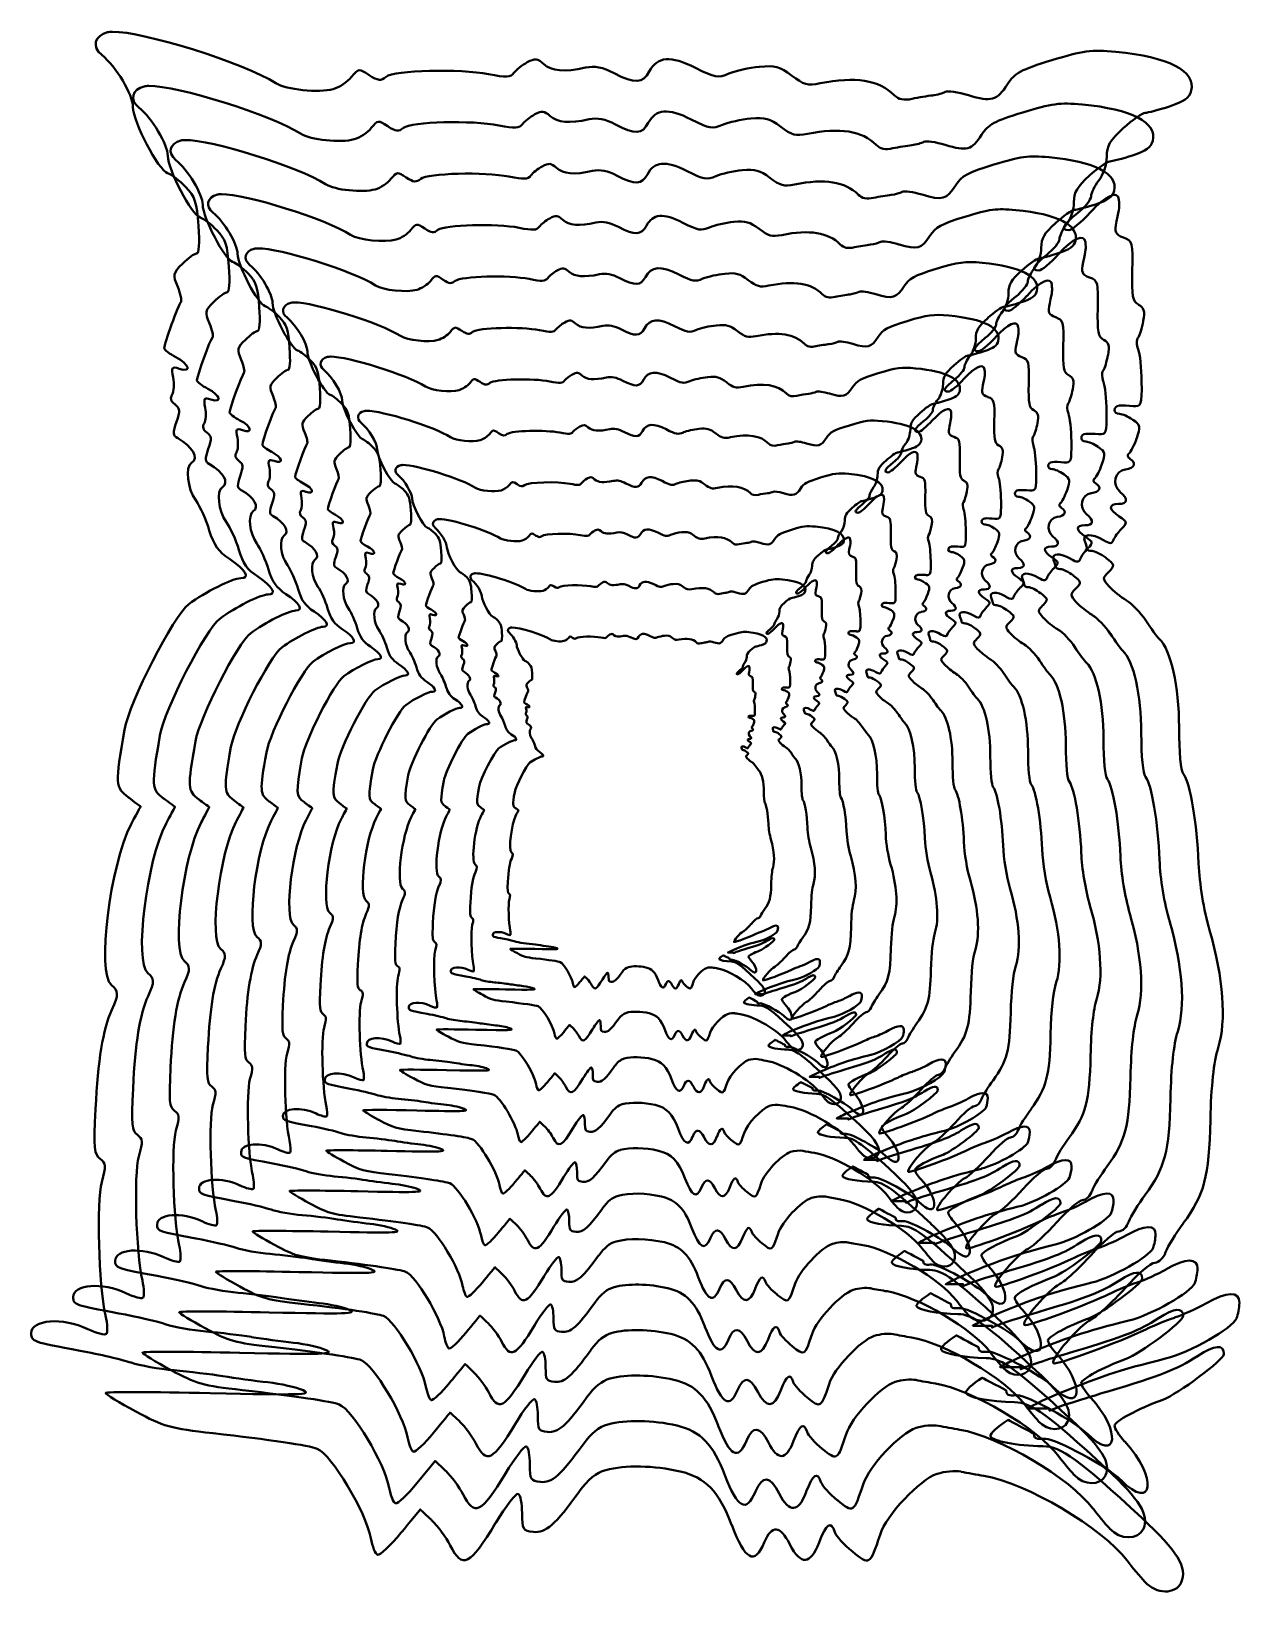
# Model space of a CAD drawing. Header units: centimetres. Extents: x -6.1 to 6.1, y -7.9 to 7.8.
import ezdxf

# ---------------------------------------------------------------- set-up
doc = ezdxf.new("R2010")
doc.units = ezdxf.units.CM
doc.header["$MEASUREMENT"] = 0
doc.layers.add('Layer 1', color=7, linetype='Continuous')

msp = doc.modelspace()

# ---------------------------------------------------------------- linework, layer by layer
at = {"layer": 'Layer 1', "color": 28}
for points, knots in [([(-5.25624, 7.83886), (-5.27624, 7.83855), (-5.2935, 7.83724), (-5.30662, 7.83395), (-5.30662, 7.83395), (-5.30663, 7.83395), (-5.30664, 7.83395), (-5.30664, 7.83394), (-5.30664, 7.83394), (-5.43774, 7.80102), (-5.46633, 7.68798), (-5.36436, 7.60541), (-5.36436, 7.60541), (-5.36435, 7.6054), (-5.36434, 7.6054), (-5.36433, 7.60539), (-5.36433, 7.60539), (-5.2207, 7.48907), (-5.0518, 7.20729), (-5.05105, 7.082), (-5.05105, 7.082), (-5.05105, 7.08199), (-5.05105, 7.08198), (-5.05105, 7.08197), (-5.05105, 7.08197), (-5.05012, 6.93148), (-4.79574, 6.44701), (-4.70211, 6.41729), (-4.70211, 6.41729), (-4.70209, 6.41728), (-4.70208, 6.41728), (-4.70206, 6.41727), (-4.70206, 6.41727), (-4.6634, 6.40497), (-4.58214, 6.34296), (-4.5215, 6.27968), (-4.5215, 6.27968), (-4.52149, 6.27967), (-4.52148, 6.27966), (-4.52147, 6.27965), (-4.52147, 6.27965), (-4.4278, 6.18187), (-4.40814, 6.12232), (-4.39127, 5.88651), (-4.39127, 5.88651), (-4.39127, 5.88649), (-4.39127, 5.88646), (-4.39127, 5.88646), (-4.39127, 5.88646), (-4.37899, 5.71475), (-4.38666, 5.60884), (-4.41093, 5.60884), (-4.41093, 5.60884), (-4.41095, 5.60884), (-4.41098, 5.60884), (-4.41098, 5.60884), (-4.41098, 5.60884), (-4.43262, 5.60876), (-4.49715, 5.56315), (-4.55344, 5.50686), (-4.55344, 5.50686), (-4.55345, 5.50685), (-4.55346, 5.50684), (-4.55347, 5.50683), (-4.55347, 5.50683), (-4.65019, 5.41011), (-4.65274, 5.39641), (-4.60135, 5.27342), (-4.60135, 5.27342), (-4.60134, 5.2734), (-4.60134, 5.27339), (-4.60133, 5.27337), (-4.60133, 5.27337), (-4.57141, 5.20175), (-4.5569, 5.13357), (-4.56941, 5.12107), (-4.56941, 5.12107), (-4.56942, 5.12106), (-4.56944, 5.12104), (-4.56944, 5.12104), (-4.56944, 5.12104), (-4.5954, 5.09483), (-4.7365, 4.70359), (-4.7365, 4.65787), (-4.7365, 4.65787), (-4.7365, 4.65784), (-4.7365, 4.65782), (-4.7365, 4.65776), (-4.7365, 4.65776), (-4.73629, 4.6412), (-4.6833, 4.60042), (-4.61855, 4.56694), (-4.61855, 4.56694), (-4.61852, 4.56692), (-4.61847, 4.56691), (-4.61844, 4.56689), (-4.61844, 4.56689), (-4.48231, 4.49646), (-4.45782, 4.41097), (-4.58537, 4.45145), (-4.58537, 4.45145), (-4.5854, 4.45146), (-4.58545, 4.45147), (-4.58548, 4.45148), (-4.58548, 4.45148), (-4.66149, 4.47559), (-4.66743, 4.4661), (-4.6468, 4.36298), (-4.6468, 4.36298), (-4.64679, 4.36295), (-4.64679, 4.36293), (-4.64678, 4.3629), (-4.64678, 4.3629), (-4.63421, 4.29996), (-4.63922, 4.2236), (-4.65786, 4.19344), (-4.65786, 4.19344), (-4.65788, 4.19341), (-4.65791, 4.19336), (-4.65791, 4.19333), (-4.65791, 4.19333), (-4.67995, 4.15757), (-4.67006, 4.12351), (-4.62959, 4.09391), (-4.62959, 4.09391), (-4.62956, 4.09389), (-4.62954, 4.09388), (-4.62951, 4.09386), (-4.62951, 4.09386), (-4.57744, 4.05576), (-4.57503, 4.02767), (-4.61361, 3.91699), (-4.61361, 3.91699), (-4.61362, 3.91696), (-4.61363, 3.91694), (-4.61364, 3.91691), (-4.61364, 3.91691), (-4.65159, 3.80802), (-4.64903, 3.77904), (-4.60133, 3.75235), (-4.60133, 3.75235), (-4.6013, 3.75233), (-4.60125, 3.7523), (-4.60122, 3.7523), (-4.60122, 3.7523), (-4.45091, 3.66814), (-4.38537, 3.5523), (-4.46126, 3.5054), (-4.46126, 3.5054), (-4.46129, 3.50538), (-4.46131, 3.50535), (-4.46137, 3.50535), (-4.46137, 3.50535), (-4.5282, 3.46382), (-4.50386, 3.24792), (-4.4195, 3.12944), (-4.4195, 3.12944), (-4.41948, 3.12941), (-4.41945, 3.12939), (-4.41945, 3.12936), (-4.41945, 3.12936), (-4.37526, 3.06725), (-4.31431, 2.93097), (-4.28313, 2.82597), (-4.28313, 2.82597), (-4.28312, 2.82594), (-4.28311, 2.82589), (-4.2831, 2.82586), (-4.2831, 2.82586), (-4.23997, 2.68067), (-4.19094, 2.61223), (-4.0804, 2.53969), (-4.0804, 2.53969), (-4.08037, 2.53966), (-4.08032, 2.53964), (-4.08029, 2.53961), (-4.08029, 2.53961), (-3.92013, 2.43448), (-3.86848, 2.34556), (-3.96737, 2.34556), (-3.96737, 2.34556), (-3.9674, 2.34556), (-3.96745, 2.34556), (-3.9675, 2.34556), (-3.9675, 2.34556), (-4.04915, 2.34543), (-4.32549, 2.20685), (-4.48956, 2.08385), (-4.48956, 2.08385), (-4.48959, 2.08382), (-4.48964, 2.0838), (-4.48967, 2.08377), (-4.48967, 2.08377), (-4.64389, 1.9679), (-5.08645, 1.10433), (-5.13584, 0.82201), (-5.13584, 0.82201), (-5.13585, 0.82193), (-5.13586, 0.82188), (-5.13587, 0.8218), (-5.13587, 0.8218), (-5.2311, 0.27745), (-5.22865, 0.24024), (-5.09652, 0.14255), (-5.09652, 0.14255), (-5.09652, 0.14255), (-5.09647, 0.14252), (-5.09639, 0.14244), (-5.09639, 0.14244), (-5.09182, 0.13903), (-4.97489, 0.05162), (-4.97489, 0.05162), (-4.97489, 0.05162), (-4.97489, 0.05162), (-4.97492, 0.05154), (-4.975, 0.05141), (-4.975, 0.05141), (-4.97855, 0.04467), (-5.0695, -0.12777), (-5.0695, -0.12777), (-5.0695, -0.12777), (-5.06953, -0.12782), (-5.06955, -0.12788), (-5.06958, -0.12793), (-5.06958, -0.12793), (-5.28292, -0.53494), (-5.41567, -1.62035), (-5.26732, -1.74348), (-5.26732, -1.74348), (-5.26727, -1.74353), (-5.26721, -1.74356), (-5.26716, -1.74361), (-5.26716, -1.74361), (-5.19423, -1.80419), (-5.19318, -1.83701), (-5.26363, -1.9929), (-5.26363, -1.9929), (-5.26366, -1.99298), (-5.26368, -1.99303), (-5.26374, -1.99311), (-5.26374, -1.99311), (-5.35234, -2.18929), (-5.40398, -2.50172), (-5.42706, -2.98934), (-5.42706, -2.98934), (-5.42706, -2.98942), (-5.42707, -2.9895), (-5.42707, -2.98955), (-5.42707, -2.98955), (-5.44589, -3.38736), (-5.44003, -3.44823), (-5.38037, -3.49186), (-5.38037, -3.49186), (-5.38032, -3.49191), (-5.38026, -3.49194), (-5.38018, -3.49199), (-5.38018, -3.49199), (-5.31954, -3.53638), (-5.31828, -3.5594), (-5.36439, -3.72408), (-5.36439, -3.72408), (-5.36441, -3.72416), (-5.36444, -3.72421), (-5.36444, -3.72429), (-5.36444, -3.72429), (-5.41932, -3.92099), (-5.39561, -4.75844), (-5.32629, -5.06578), (-5.32629, -5.06578), (-5.32627, -5.06586), (-5.32626, -5.06594), (-5.32624, -5.06604), (-5.32624, -5.06604), (-5.30687, -5.15203), (-5.30255, -5.23528), (-5.3177, -5.25009), (-5.3177, -5.25009), (-5.31775, -5.25014), (-5.31783, -5.2502), (-5.31789, -5.25025), (-5.31789, -5.25025), (-5.33352, -5.26473), (-5.41708, -5.2431), (-5.50324, -5.20216), (-5.50324, -5.20216), (-5.50335, -5.20211), (-5.50343, -5.20208), (-5.50352, -5.20203), (-5.50352, -5.20203), (-5.75812, -5.08119), (-6.07334, -5.10419), (-6.07334, -5.24394), (-6.07334, -5.24394), (-6.07334, -5.24405), (-6.07334, -5.24415), (-6.07334, -5.24424), (-6.07334, -5.24424), (-6.07329, -5.32651), (-6.05674, -5.33202), (-5.58187, -5.41964), (-5.58187, -5.41964), (-5.58176, -5.41966), (-5.58168, -5.41967), (-5.58158, -5.41969), (-5.58158, -5.41969), (-5.38702, -5.4556), (-5.1572, -5.50955), (-5.07074, -5.53882), (-5.07074, -5.53882), (-5.07063, -5.53885), (-5.07053, -5.5389), (-5.07042, -5.53893), (-5.07042, -5.53893), (-4.98376, -5.56819), (-4.78943, -5.60302), (-4.63825, -5.61623), (-4.63825, -5.61623), (-4.63814, -5.61624), (-4.63804, -5.61625), (-4.63792, -5.61626), (-4.63792, -5.61626), (-4.48656, -5.62949), (-4.26563, -5.65564), (-4.14679, -5.67521), (-4.14679, -5.67521), (-4.14668, -5.67523), (-4.14655, -5.67524), (-4.14644, -5.67526), (-4.14644, -5.67526), (-4.02746, -5.69484), (-3.82426, -5.72255), (-3.69464, -5.73664), (-3.69464, -5.73664), (-3.69451, -5.73665), (-3.69438, -5.73667), (-3.69426, -5.73669), (-3.69426, -5.73669), (-3.56458, -5.75082), (-3.40559, -5.78714), (-3.34078, -5.81651), (-3.34078, -5.81651), (-3.34065, -5.81656), (-3.34054, -5.81662), (-3.34041, -5.81667), (-3.34041, -5.81667), (-3.23961, -5.8625), (-3.37072, -5.86659), (-4.27457, -5.84599), (-4.27457, -5.84599), (-4.2747, -5.84599), (-4.27485, -5.84598), (-4.27499, -5.84598), (-4.27499, -5.84598), (-4.85325, -5.83281), (-5.3263, -5.83161), (-5.3263, -5.84353), (-5.3263, -5.84353), (-5.3263, -5.84366), (-5.32628, -5.84379), (-5.32625, -5.84394), (-5.32625, -5.84394), (-5.32335, -5.85725), (-5.18738, -5.94014), (-5.02159, -6.03029), (-5.02159, -6.03029), (-5.02146, -6.03037), (-5.02132, -6.03045), (-5.02118, -6.0305), (-5.02118, -6.0305), (-4.74328, -6.1816), (-4.67569, -6.20075), (-4.24507, -6.24898), (-4.24507, -6.24898), (-4.24491, -6.249), (-4.24476, -6.24901), (-4.24461, -6.24903), (-4.24461, -6.24903), (-3.68318, -6.31192), (-3.27508, -6.37262), (-3.19948, -6.40379), (-3.19948, -6.40379), (-3.19935, -6.40384), (-3.19919, -6.4039), (-3.19905, -6.40398), (-3.19905, -6.40398), (-3.05273, -6.46514), (-2.70892, -7.03793), (-2.66009, -7.30319), (-2.66009, -7.30319), (-2.66006, -7.30335), (-2.66004, -7.30352), (-2.66001, -7.30369), (-2.66001, -7.30369), (-2.64437, -7.38829), (-2.61363, -7.46408), (-2.5913, -7.47152), (-2.5913, -7.47152), (-2.59114, -7.47157), (-2.59099, -7.47163), (-2.59083, -7.47165), (-2.59083, -7.47165), (-2.56748, -7.47761), (-2.46268, -7.3787), (-2.35663, -7.25035), (-2.35663, -7.25035), (-2.35663, -7.25035), (-2.35652, -7.25022), (-2.35632, -7.24997), (-2.35632, -7.24997), (-2.34764, -7.23942), (-2.16251, -7.01445), (-2.16251, -7.01445), (-2.16251, -7.01445), (-2.16251, -7.01445), (-2.16238, -7.01458), (-2.1621, -7.01484), (-2.1621, -7.01484), (-2.1547, -7.02184), (-2.04947, -7.12135), (-2.04947, -7.12135), (-2.04947, -7.12135), (-2.04934, -7.12146), (-2.04923, -7.12159), (-2.04911, -7.12169), (-2.04911, -7.12169), (-1.98742, -7.18039), (-1.90311, -7.29475), (-1.86149, -7.37568), (-1.86149, -7.37568), (-1.86141, -7.37584), (-1.86133, -7.376), (-1.86125, -7.37616), (-1.86125, -7.37616), (-1.73751, -7.61651), (-1.66487, -7.58048), (-1.40444, -7.15083), (-1.40444, -7.15083), (-1.40433, -7.15067), (-1.40423, -7.1505), (-1.40414, -7.15033), (-1.40414, -7.15033), (-1.3011, -6.98041), (-1.19997, -6.84943), (-1.17837, -6.85841), (-1.17837, -6.85841), (-1.17821, -6.85849), (-1.17803, -6.85854), (-1.17786, -6.85865), (-1.17786, -6.85865), (-1.15647, -6.86877), (-1.13905, -6.95478), (-1.13905, -7.05133), (-1.13905, -7.05133), (-1.13905, -7.05154), (-1.13905, -7.05173), (-1.13905, -7.05194), (-1.13905, -7.05194), (-1.13903, -7.21712), (-1.13202, -7.22844), (-1.02601, -7.24055), (-1.02601, -7.24055), (-1.02582, -7.24057), (-1.02565, -7.2406), (-1.02547, -7.2406), (-1.02547, -7.2406), (-0.90226, -7.25439), (-0.80439, -7.16928), (-0.56526, -6.83631), (-0.56526, -6.83631), (-0.56515, -6.83615), (-0.56505, -6.83601), (-0.56493, -6.83585), (-0.56493, -6.83585), (-0.4757, -6.71171), (-0.39443, -6.64613), (-0.29618, -6.61883), (-0.29618, -6.61883), (-0.29599, -6.61878), (-0.29581, -6.61872), (-0.29563, -6.61867), (-0.29563, -6.61867), (-0.10686, -6.5664), (0.19087, -6.57193), (0.44962, -6.63234), (0.44962, -6.63234), (0.44981, -6.63239), (0.44999, -6.63242), (0.45018, -6.63247), (0.45018, -6.63247), (0.70298, -6.69165), (0.84476, -6.83832), (0.96812, -7.16804), (0.96812, -7.16804), (0.96817, -7.16823), (0.96825, -7.16839), (0.96831, -7.16856), (0.96831, -7.16856), (1.10232, -7.52654), (1.19895, -7.57886), (1.29617, -7.34619), (1.29617, -7.34619), (1.29625, -7.346), (1.29633, -7.34584), (1.29638, -7.34566), (1.29638, -7.34566), (1.37171, -7.16576), (1.45545, -7.17233), (1.55418, -7.36585), (1.55418, -7.36585), (1.55429, -7.36604), (1.55437, -7.36622), (1.55446, -7.3664), (1.55446, -7.3664), (1.66396, -7.58071), (1.75957, -7.57408), (1.8466, -7.34619), (1.8466, -7.34619), (1.84668, -7.346), (1.84673, -7.34582), (1.84681, -7.34564), (1.84681, -7.34564), (1.91897, -7.15688), (1.96805, -7.12504), (2.0051, -7.24176), (2.0051, -7.24176), (2.00515, -7.24195), (2.00523, -7.24215), (2.00529, -7.24235), (2.00529, -7.24235), (2.01855, -7.28258), (2.09727, -7.37024), (2.18203, -7.43835), (2.18203, -7.43835), (2.18219, -7.43848), (2.18237, -7.43862), (2.18254, -7.43876), (2.18254, -7.43876), (2.35589, -7.57806), (2.36047, -7.57618), (2.45971, -7.2688), (2.45971, -7.2688), (2.45976, -7.26861), (2.45984, -7.26841), (2.4599, -7.26822), (2.4599, -7.26822), (2.52407, -7.07078), (2.85816, -6.71479), (3.0335, -6.65692), (3.0335, -6.65692), (3.03371, -6.65684), (3.03393, -6.65679), (3.03415, -6.65671), (3.03415, -6.65671), (3.10764, -6.63261), (3.2151, -6.6227), (3.27432, -6.63481), (3.27432, -6.63481), (3.27453, -6.63486), (3.27473, -6.63489), (3.27493, -6.63494), (3.27493, -6.63494), (3.33442, -6.64709), (3.43771, -6.66578), (3.50408, -6.67659), (3.50408, -6.67659), (3.50429, -6.67662), (3.5045, -6.67667), (3.5047, -6.6767), (3.5047, -6.6767), (3.92964, -6.74622), (4.69615, -7.19971), (4.94407, -7.52806), (4.94407, -7.52806), (4.9442, -7.52825), (4.94436, -7.52845), (4.94451, -7.52864), (4.94451, -7.52864), (4.99418, -7.59436), (5.07347, -7.68961), (5.121, -7.74185), (5.121, -7.74185), (5.12116, -7.74201), (5.12131, -7.74219), (5.12147, -7.74236), (5.12147, -7.74236), (5.23715, -7.86893), (5.4319, -7.87194), (5.48838, -7.74799), (5.48838, -7.74799), (5.48849, -7.74778), (5.48857, -7.74756), (5.48867, -7.74735), (5.48867, -7.74735), (5.55442, -7.60191), (5.45295, -7.43638), (5.09152, -7.10048), (5.09152, -7.10048), (5.09133, -7.10032), (5.09117, -7.10015), (5.09099, -7.09999), (5.09099, -7.09999), (4.45306, -6.50715), (4.28113, -6.38249), (4.09753, -6.37925), (4.09753, -6.37925), (4.09727, -6.37925), (4.09702, -6.37924), (4.09676, -6.37924), (4.09676, -6.37924), (3.83591, -6.37455), (3.58633, -6.32768), (3.57043, -6.27973), (3.57043, -6.27973), (3.57035, -6.27949), (3.57027, -6.27927), (3.57022, -6.27903), (3.57022, -6.27903), (3.56309, -6.25246), (3.63782, -6.18779), (3.74736, -6.11509), (3.74736, -6.11509), (3.74736, -6.11509), (3.74757, -6.1152), (3.74802, -6.11544), (3.74802, -6.11544), (3.76239, -6.12306), (4.00755, -6.25311), (4.00755, -6.25311), (4.00755, -6.25311), (4.00753, -6.25335), (4.0075, -6.25361), (4.00747, -6.25386), (4.00747, -6.25386), (4.00191, -6.3214), (4.07449, -6.3043), (4.12578, -6.3043), (4.12578, -6.3043), (4.12604, -6.3043), (4.12631, -6.3043), (4.12657, -6.30431), (4.12657, -6.30431), (4.23551, -6.30569), (4.74925, -6.58744), (4.87895, -6.71714), (4.87895, -6.71714), (4.87914, -6.71733), (4.87932, -6.71751), (4.8795, -6.71769), (4.8795, -6.71769), (5.21406, -7.05181), (5.25197, -6.6892), (4.91949, -6.33134), (4.91949, -6.33134), (4.9193, -6.33115), (4.91913, -6.33096), (4.91896, -6.33076), (4.91896, -6.33076), (4.86292, -6.27031), (4.81752, -6.2002), (4.81752, -6.17407), (4.81752, -6.17407), (4.81752, -6.17381), (4.81753, -6.17355), (4.81754, -6.17328), (4.81754, -6.17328), (4.82023, -6.12811), (5.05031, -6.00403), (5.30161, -5.91236), (5.30161, -5.91236), (5.30187, -5.91225), (5.30212, -5.91217), (5.30238, -5.91208), (5.30238, -5.91208), (5.45292, -5.85656), (5.91617, -5.50959), (5.91717, -5.45161), (5.91717, -5.45161), (5.91717, -5.45132), (5.91718, -5.45103), (5.91718, -5.45074), (5.91718, -5.45074), (5.91835, -5.35208), (5.82927, -5.35934), (5.65178, -5.4725), (5.65178, -5.4725), (5.65154, -5.47266), (5.6513, -5.4728), (5.65107, -5.47296), (5.65107, -5.47296), (5.43536, -5.61041), (5.29899, -5.66418), (4.73888, -5.83251), (4.73888, -5.83251), (4.7386, -5.83259), (4.73831, -5.83267), (4.73803, -5.83277), (4.73803, -5.83277), (4.40736, -5.93215), (4.24938, -5.98267), (4.16386, -6.02296), (4.16386, -6.02296), (4.16386, -6.02296), (4.16386, -6.02266), (4.16386, -6.02212), (4.16386, -6.02212), (4.16386, -6.01808), (4.16386, -6.00084), (4.16386, -6.00084), (4.16386, -6.00084), (4.16386, -6.00084), (4.16355, -6.00084), (4.16296, -6.00084), (4.16296, -6.00084), (4.14758, -6.00084), (3.94025, -6.00084), (3.94025, -6.00084), (3.94025, -6.00084), (3.94051, -6.00071), (3.94076, -6.00056), (3.94102, -6.00042), (3.94102, -6.00042), (4.02151, -5.95633), (4.10611, -5.91323), (4.18721, -5.8792), (4.18721, -5.8792), (4.18749, -5.87909), (4.18777, -5.87896), (4.18805, -5.87885), (4.18805, -5.87885), (4.64872, -5.68561), (4.8638, -5.61423), (5.32986, -5.49832), (5.32986, -5.49832), (5.33016, -5.49824), (5.33046, -5.49816), (5.33076, -5.49808), (5.33076, -5.49808), (5.57754, -5.43637), (6.00363, -5.19509), (6.04371, -5.09407), (6.04371, -5.09407), (6.04382, -5.09378), (6.04395, -5.09349), (6.04405, -5.09319), (6.04405, -5.09319), (6.05863, -5.05588), (6.07169, -4.9863), (6.0732, -4.93802), (6.0732, -4.93802), (6.07321, -4.9377), (6.07322, -4.93738), (6.07323, -4.93706), (6.07323, -4.93706), (6.07623, -4.81914), (5.9494, -4.82174), (5.73532, -4.94416), (5.73532, -4.94416), (5.73506, -4.94432), (5.73479, -4.94446), (5.73453, -4.94461), (5.73453, -4.94461), (5.64437, -4.99607), (5.50341, -5.05955), (5.42079, -5.08668), (5.42079, -5.08668), (5.42049, -5.08679), (5.42018, -5.08689), (5.41988, -5.08698), (5.41988, -5.08698), (5.33697, -5.11428), (5.20746, -5.16759), (5.13206, -5.20463), (5.13206, -5.20463), (5.13177, -5.20476), (5.13149, -5.20491), (5.13121, -5.20505), (5.13121, -5.20505), (4.87229, -5.33207), (4.2266, -5.56838), (4.20319, -5.54497), (4.20319, -5.54497), (4.20295, -5.54473), (4.20274, -5.5445), (4.20254, -5.54425), (4.20254, -5.54425), (4.17084, -5.50452), (4.46437, -5.16519), (4.5853, -5.10265), (4.5853, -5.10265), (4.58559, -5.10249), (4.58588, -5.10235), (4.58618, -5.10219), (4.58618, -5.10219), (4.64636, -5.07048), (4.79788, -4.93069), (4.92318, -4.79057), (4.92318, -4.79057), (4.92339, -4.79033), (4.92361, -4.79009), (4.92383, -4.78985), (4.92383, -4.78985), (5.04956, -4.64937), (5.18344, -4.53502), (5.22175, -4.53501), (5.22175, -4.53501), (5.2221, -4.53501), (5.22245, -4.53501), (5.22279, -4.535), (5.22279, -4.535), (5.26201, -4.53418), (5.30874, -4.48816), (5.3311, -4.42935), (5.3311, -4.42935), (5.33121, -4.42904), (5.33134, -4.42873), (5.33146, -4.42841), (5.33146, -4.42841), (5.35392, -4.3702), (5.43347, -4.24095), (5.50803, -4.13938), (5.50803, -4.13938), (5.50824, -4.13909), (5.50845, -4.13881), (5.50865, -4.13853), (5.50865, -4.13853), (5.72233, -3.84722), (5.76752, -3.67349), (5.78079, -3.09993), (5.78079, -3.09993), (5.7808, -3.09958), (5.78081, -3.09922), (5.78081, -3.09887), (5.78081, -3.09887), (5.7887, -2.75927), (5.81517, -2.51667), (5.85942, -2.37501), (5.85942, -2.37501), (5.85953, -2.37468), (5.85963, -2.37435), (5.85973, -2.37402), (5.85973, -2.37402), (5.94367, -2.10397), (5.91186, -1.67003), (5.77342, -1.19303), (5.77342, -1.19303), (5.77331, -1.19268), (5.77321, -1.19234), (5.77312, -1.19199), (5.77312, -1.19199), (5.71437, -0.98917), (5.67085, -0.72586), (5.66284, -0.52218), (5.66284, -0.52218), (5.66282, -0.52181), (5.66281, -0.52145), (5.66279, -0.52109), (5.66279, -0.52109), (5.64708, -0.1239), (5.57571, 0.29867), (5.51171, 0.37597), (5.51171, 0.37597), (5.51147, 0.37625), (5.51124, 0.37655), (5.51101, 0.37685), (5.51101, 0.37685), (5.4831, 0.41317), (5.46641, 0.59163), (5.46625, 0.84778), (5.46625, 0.84778), (5.46625, 0.84816), (5.46625, 0.84853), (5.46625, 0.84891), (5.46625, 0.84891), (5.46585, 1.25915), (5.38312, 1.62664), (5.26721, 1.73611), (5.26721, 1.73611), (5.26694, 1.73637), (5.26667, 1.73663), (5.26639, 1.7369), (5.26639, 1.7369), (5.2429, 1.75967), (5.18328, 1.84107), (5.13206, 1.91919), (5.13206, 1.91919), (5.13185, 1.91952), (5.13163, 1.91985), (5.13141, 1.92017), (5.13141, 1.92017), (5.0795, 1.99899), (4.9921, 2.09042), (4.9367, 2.12314), (4.9367, 2.12314), (4.93637, 2.12333), (4.93605, 2.12353), (4.93572, 2.12372), (4.93572, 2.12372), (4.88016, 2.15673), (4.80298, 2.21831), (4.76346, 2.26198), (4.76346, 2.26198), (4.76319, 2.26227), (4.76293, 2.26257), (4.76266, 2.26286), (4.76266, 2.26286), (4.69518, 2.33748), (4.69512, 2.34599), (4.75854, 2.40942), (4.75854, 2.40942), (4.75882, 2.4097), (4.7591, 2.40998), (4.75937, 2.41026), (4.75937, 2.41026), (4.82219, 2.47317), (4.8196, 2.48145), (4.73273, 2.54826), (4.73273, 2.54826), (4.73242, 2.5485), (4.73211, 2.54874), (4.7318, 2.54897), (4.7318, 2.54897), (4.68116, 2.58772), (4.6183, 2.61904), (4.59144, 2.61952), (4.59144, 2.61952), (4.59104, 2.61953), (4.59065, 2.61954), (4.59025, 2.61955), (4.59025, 2.61955), (4.56376, 2.62027), (4.54229, 2.62904), (4.54229, 2.63795), (4.54229, 2.63795), (4.54229, 2.6383), (4.54227, 2.6387), (4.54224, 2.63913), (4.54224, 2.63913), (4.54148, 2.64976), (4.53155, 2.68372), (4.51894, 2.71659), (4.51894, 2.71659), (4.51881, 2.71696), (4.51866, 2.71734), (4.51852, 2.71771), (4.51852, 2.71771), (4.49054, 2.79315), (4.58732, 2.79878), (4.7057, 2.72888), (4.7057, 2.72888), (4.70606, 2.72867), (4.70641, 2.72846), (4.70677, 2.72825), (4.70677, 2.72825), (4.77271, 2.68945), (4.79205, 2.69032), (4.80645, 2.73011), (4.80645, 2.73011), (4.80658, 2.73049), (4.80673, 2.73086), (4.80687, 2.73125), (4.80687, 2.73125), (4.81738, 2.7589), (4.854, 2.80838), (4.88877, 2.84315), (4.88877, 2.84315), (4.88906, 2.84344), (4.88934, 2.84373), (4.88963, 2.84402), (4.88963, 2.84402), (4.948, 2.90251), (4.9457, 2.91272), (4.86542, 2.96602), (4.86542, 2.96602), (4.86508, 2.96626), (4.86473, 2.96648), (4.86439, 2.96671), (4.86439, 2.96671), (4.75694, 3.03838), (4.75359, 3.09258), (4.85682, 3.09258), (4.85682, 3.09258), (4.85723, 3.09258), (4.85764, 3.09258), (4.85806, 3.09258), (4.85806, 3.09258), (4.95091, 3.09301), (4.95858, 3.1426), (4.87525, 3.21176), (4.87525, 3.21176), (4.87493, 3.21203), (4.87461, 3.21229), (4.87429, 3.21256), (4.87429, 3.21256), (4.78801, 3.28537), (4.81883, 3.4239), (4.92562, 3.43906), (4.92562, 3.43906), (4.92604, 3.43911), (4.92645, 3.43919), (4.92686, 3.43925), (4.92686, 3.43925), (5.02058, 3.45298), (5.04169, 3.50355), (4.97108, 3.54719), (4.97108, 3.54719), (4.97073, 3.5474), (4.97038, 3.54762), (4.97004, 3.54785), (4.97004, 3.54785), (4.94702, 3.56267), (4.94299, 3.58548), (4.96125, 3.5988), (4.96125, 3.5988), (4.96158, 3.59904), (4.96191, 3.59929), (4.96224, 3.59956), (4.96224, 3.59956), (4.981, 3.61472), (5.01515, 3.68204), (5.03988, 3.75115), (5.03988, 3.75115), (5.04001, 3.75154), (5.04016, 3.75193), (5.0403, 3.75232), (5.0403, 3.75232), (5.0808, 3.86571), (5.07669, 3.88545), (5.00179, 3.93791), (5.00179, 3.93791), (5.00145, 3.93815), (5.00111, 3.93838), (5.00077, 3.93862), (5.00077, 3.93862), (4.9547, 3.97066), (4.89529, 3.99689), (4.86786, 3.99689), (4.86786, 3.99689), (4.86745, 3.99689), (4.86704, 3.99689), (4.86663, 3.9969), (4.86663, 3.9969), (4.80296, 3.99788), (4.80223, 4.07474), (4.86663, 4.08044), (4.86663, 4.08044), (4.86704, 4.08047), (4.86746, 4.08052), (4.86788, 4.08055), (4.86788, 4.08055), (4.89553, 4.08277), (4.95632, 4.08063), (5.00424, 4.07676), (5.00424, 4.07676), (5.00464, 4.07673), (5.00505, 4.07671), (5.00545, 4.07665), (5.00545, 4.07665), (5.08771, 4.07014), (5.09283, 4.08554), (5.09024, 4.31879), (5.09024, 4.31879), (5.09023, 4.31921), (5.09023, 4.31962), (5.09022, 4.32004), (5.09022, 4.32004), (5.08862, 4.45638), (5.07321, 4.6025), (5.05583, 4.64561), (5.05583, 4.64561), (5.05567, 4.64601), (5.05551, 4.64641), (5.05535, 4.64682), (5.05535, 4.64682), (5.03838, 4.68984), (5.03761, 4.74214), (5.05338, 4.76357), (5.05338, 4.76357), (5.05362, 4.76391), (5.05388, 4.76426), (5.05413, 4.76462), (5.05413, 4.76462), (5.07003, 4.78755), (5.09319, 4.8619), (5.10621, 4.93067), (5.10621, 4.93067), (5.10629, 4.9311), (5.10637, 4.93153), (5.10645, 4.93196), (5.10645, 4.93196), (5.12469, 5.0291), (5.11381, 5.06626), (5.05952, 5.09531), (5.05952, 5.09531), (5.05914, 5.09552), (5.05877, 5.09571), (5.0584, 5.09592), (5.0584, 5.09592), (4.99995, 5.12781), (4.99012, 5.18175), (4.99563, 5.43319), (4.99563, 5.43319), (4.99564, 5.43361), (4.99565, 5.43402), (4.99566, 5.43444), (4.99566, 5.43444), (5.00186, 5.71779), (4.99719, 5.73562), (4.90717, 5.76985), (4.90717, 5.76985), (4.90677, 5.77001), (4.90636, 5.77016), (4.90596, 5.77031), (4.90596, 5.77031), (4.82423, 5.80155), (4.81494, 5.82279), (4.83836, 5.93326), (4.83836, 5.93326), (4.83844, 5.93368), (4.83855, 5.93411), (4.83863, 5.93453), (4.83863, 5.93453), (4.86779, 6.07207), (4.86854, 6.07735), (4.86171, 6.14951), (4.86171, 6.14951), (4.86166, 6.14994), (4.86163, 6.15038), (4.86158, 6.1508), (4.86158, 6.1508), (4.85127, 6.24786), (4.7294, 6.19361), (4.57297, 6.02172), (4.57297, 6.02172), (4.57268, 6.0214), (4.57239, 6.02108), (4.57209, 6.02076), (4.57209, 6.02076), (4.48378, 5.92389), (4.38819, 5.84479), (4.35918, 5.84479), (4.35918, 5.84479), (4.35873, 5.84479), (4.35829, 5.84479), (4.35785, 5.84479), (4.35785, 5.84479), (4.27228, 5.84534), (4.29922, 5.89883), (4.44375, 6.01417), (4.44375, 6.01417), (4.44383, 6.01422), (4.44388, 6.01428), (4.44396, 6.01433), (4.44396, 6.01433), (4.51946, 6.07457), (4.58127, 6.15001), (4.58157, 6.18364), (4.58157, 6.18364), (4.58157, 6.18372), (4.58157, 6.1838), (4.58157, 6.18388), (4.58157, 6.18388), (4.58157, 6.21736), (4.61688, 6.28971), (4.66008, 6.34467), (4.66008, 6.34467), (4.66013, 6.34472), (4.66016, 6.34478), (4.66021, 6.34483), (4.66021, 6.34483), (4.70458, 6.40124), (4.73878, 6.5045), (4.73884, 6.58174), (4.73884, 6.58174), (4.73884, 6.58182), (4.73884, 6.5819), (4.73884, 6.58198), (4.73884, 6.58198), (4.73884, 6.69295), (4.77031, 6.74677), (4.90579, 6.86935), (4.90579, 6.86935), (4.90584, 6.8694), (4.9059, 6.86943), (4.90595, 6.86948), (4.90595, 6.86948), (4.99767, 6.95246), (5.09589, 7.0219), (5.12448, 7.02306), (5.12448, 7.02306), (5.12453, 7.02306), (5.12459, 7.02306), (5.12464, 7.02307), (5.12464, 7.02307), (5.153, 7.02396), (5.26325, 7.05316), (5.37022, 7.08814), (5.37022, 7.08814), (5.37027, 7.08816), (5.37033, 7.08817), (5.37038, 7.08819), (5.37038, 7.08819), (5.51653, 7.13599), (5.57104, 7.17506), (5.58904, 7.24653), (5.58904, 7.24653), (5.58905, 7.24658), (5.58906, 7.24664), (5.58907, 7.24669), (5.58907, 7.24669), (5.63865, 7.44423), (5.3603, 7.588), (4.82995, 7.63739), (4.82995, 7.63739), (4.8299, 7.6374), (4.82982, 7.6374), (4.82976, 7.63741), (4.82976, 7.63741), (4.58528, 7.66016), (4.49839, 7.64847), (4.18605, 7.55267), (4.18605, 7.55267), (4.18602, 7.55266), (4.18597, 7.55265), (4.18594, 7.55264), (4.18594, 7.55264), (3.87727, 7.45795), (3.81291, 7.42289), (3.74124, 7.31194), (3.74124, 7.31194), (3.74121, 7.3119), (3.74119, 7.31186), (3.74116, 7.31182), (3.74116, 7.31182), (3.63386, 7.14566), (3.58153, 7.13071), (3.34811, 7.2012), (3.34811, 7.2012), (3.34806, 7.20121), (3.34803, 7.20123), (3.34798, 7.20124), (3.34798, 7.20124), (3.24296, 7.23296), (3.13862, 7.24823), (3.11589, 7.23449), (3.11589, 7.23449), (3.11584, 7.23446), (3.11581, 7.23444), (3.11576, 7.23441), (3.11576, 7.23441), (3.09333, 7.22055), (3.03589, 7.20419), (2.98689, 7.19879), (2.98689, 7.19879), (2.98684, 7.19878), (2.98678, 7.19878), (2.98676, 7.19877), (2.98676, 7.19877), (2.93776, 7.19339), (2.84555, 7.17842), (2.78167, 7.16439), (2.78167, 7.16439), (2.78164, 7.16438), (2.78162, 7.16438), (2.78156, 7.16437), (2.78156, 7.16437), (2.70088, 7.14665), (2.64563, 7.15782), (2.60224, 7.20117), (2.60224, 7.20117), (2.60222, 7.20119), (2.60219, 7.20121), (2.60219, 7.20123), (2.60219, 7.20123), (2.44963, 7.35379), (2.20966, 7.39171), (1.85898, 7.32044), (1.85898, 7.32044), (1.85893, 7.32043), (1.8589, 7.32042), (1.85885, 7.32041), (1.85885, 7.32041), (1.73261, 7.29475), (1.69055, 7.3069), (1.57143, 7.39775), (1.57143, 7.39775), (1.5714, 7.39777), (1.57138, 7.39779), (1.57135, 7.39782), (1.57135, 7.39782), (1.45386, 7.48743), (1.40255, 7.50093), (1.2471, 7.48629), (1.2471, 7.48629), (1.24707, 7.48629), (1.24702, 7.48628), (1.24699, 7.48628), (1.24699, 7.48628), (1.14551, 7.47672), (1.00796, 7.4458), (0.94115, 7.41752), (0.94115, 7.41752), (0.94112, 7.41751), (0.9411, 7.41749), (0.94104, 7.41748), (0.94104, 7.41748), (0.83069, 7.37072), (0.80078, 7.37639), (0.60323, 7.47642), (0.60323, 7.47642), (0.60321, 7.47643), (0.60318, 7.47644), (0.60315, 7.47646), (0.60315, 7.47646), (0.35346, 7.60289), (0.22211, 7.59179), (0.14, 7.43848), (0.14, 7.43848), (0.13998, 7.43844), (0.13995, 7.43841), (0.13995, 7.43837), (0.13995, 7.43837), (0.07516, 7.31732), (-0.00582, 7.31395), (-0.21383, 7.42236), (-0.21383, 7.42236), (-0.21386, 7.42237), (-0.21388, 7.42239), (-0.21391, 7.4224), (-0.21391, 7.4224), (-0.32989, 7.48285), (-0.40759, 7.49733), (-0.50012, 7.4777), (-0.50012, 7.4777), (-0.50014, 7.4777), (-0.50017, 7.47769), (-0.5002, 7.47769), (-0.5002, 7.47769), (-0.71574, 7.43194), (-0.84236, 7.44275), (-0.92035, 7.51327), (-0.92035, 7.51327), (-0.92037, 7.51329), (-0.92038, 7.5133), (-0.9204, 7.51332), (-0.9204, 7.51332), (-0.98332, 7.57026), (-1.00912, 7.57285), (-1.08621, 7.53178), (-1.08621, 7.53178), (-1.08623, 7.53177), (-1.08624, 7.53176), (-1.08626, 7.53175), (-1.08626, 7.53175), (-1.13669, 7.50488), (-1.19707, 7.45739), (-1.22015, 7.42613), (-1.22015, 7.42613), (-1.22016, 7.42611), (-1.22017, 7.4261), (-1.22018, 7.42609), (-1.22018, 7.42609), (-1.2548, 7.37916), (-1.29932, 7.37736), (-1.47568, 7.41256), (-1.47568, 7.41256), (-1.4757, 7.41256), (-1.47573, 7.41257), (-1.47573, 7.41257), (-1.47573, 7.41257), (-1.76149, 7.46961), (-2.4258, 7.45232), (-2.50652, 7.38559), (-2.50652, 7.38559), (-2.50654, 7.38557), (-2.50655, 7.38556), (-2.50657, 7.38554), (-2.50657, 7.38554), (-2.55798, 7.34287), (-2.58666, 7.34494), (-2.67483, 7.4027), (-2.67483, 7.4027), (-2.67485, 7.40271), (-2.67488, 7.40273), (-2.67488, 7.40274), (-2.67488, 7.40274), (-2.77815, 7.4704), (-2.78301, 7.47078), (-2.85299, 7.38437), (-2.85299, 7.38437), (-2.85301, 7.38435), (-2.85302, 7.38433), (-2.85304, 7.38431), (-2.85304, 7.38431), (-2.89255, 7.33551), (-2.97559, 7.28075), (-3.03852, 7.26269), (-3.03852, 7.26269), (-3.03854, 7.26269), (-3.03855, 7.26268), (-3.03857, 7.26268), (-3.03857, 7.26268), (-3.18232, 7.22145), (-3.51215, 7.25554), (-3.61604, 7.32288), (-3.61604, 7.32288), (-3.61604, 7.32288), (-3.61604, 7.32288), (-3.61604, 7.32288), (-3.61604, 7.32288), (-3.93039, 7.52665), (-4.95627, 7.84351), (-5.25631, 7.83892), (-5.25631, 7.83892), (-5.25631, 7.83892), (-5.25631, 7.83892), (-5.25631, 7.83892), (-5.25631, 7.83892), (-5.25631, 7.83892), (-5.25624, 7.83886), (-5.25624, 7.83886)], [0, 0, 0, 0, 0.00280899, 0.00280899, 0.00280899, 0.00280899, 0.00561798, 0.00561798, 0.00561798, 0.00561798, 0.00842697, 0.00842697, 0.00842697, 0.00842697, 0.01123596, 0.01123596, 0.01123596, 0.01123596, 0.01404494, 0.01404494, 0.01404494, 0.01404494, 0.01685393, 0.01685393, 0.01685393, 0.01685393, 0.01966292, 0.01966292, 0.01966292, 0.01966292, 0.02247191, 0.02247191, 0.02247191, 0.02247191, 0.0252809, 0.0252809, 0.0252809, 0.0252809, 0.02808989, 0.02808989, 0.02808989, 0.02808989, 0.03089888, 0.03089888, 0.03089888, 0.03089888, 0.03370787, 0.03370787, 0.03370787, 0.03370787, 0.03651685, 0.03651685, 0.03651685, 0.03651685, 0.03932584, 0.03932584, 0.03932584, 0.03932584, 0.04213483, 0.04213483, 0.04213483, 0.04213483, 0.04494382, 0.04494382, 0.04494382, 0.04494382, 0.04775281, 0.04775281, 0.04775281, 0.04775281, 0.0505618, 0.0505618, 0.0505618, 0.0505618, 0.05337079, 0.05337079, 0.05337079, 0.05337079, 0.05617978, 0.05617978, 0.05617978, 0.05617978, 0.05898876, 0.05898876, 0.05898876, 0.05898876, 0.06179775, 0.06179775, 0.06179775, 0.06179775, 0.06460674, 0.06460674, 0.06460674, 0.06460674, 0.06741573, 0.06741573, 0.06741573, 0.06741573, 0.07022472, 0.07022472, 0.07022472, 0.07022472, 0.07303371, 0.07303371, 0.07303371, 0.07303371, 0.0758427, 0.0758427, 0.0758427, 0.0758427, 0.07865169, 0.07865169, 0.07865169, 0.07865169, 0.08146067, 0.08146067, 0.08146067, 0.08146067, 0.08426966, 0.08426966, 0.08426966, 0.08426966, 0.08707865, 0.08707865, 0.08707865, 0.08707865, 0.08988764, 0.08988764, 0.08988764, 0.08988764, 0.09269663, 0.09269663, 0.09269663, 0.09269663, 0.09550562, 0.09550562, 0.09550562, 0.09550562, 0.09831461, 0.09831461, 0.09831461, 0.09831461, 0.1011236, 0.1011236, 0.1011236, 0.1011236, 0.10393258, 0.10393258, 0.10393258, 0.10393258, 0.10674157, 0.10674157, 0.10674157, 0.10674157, 0.10955056, 0.10955056, 0.10955056, 0.10955056, 0.11235955, 0.11235955, 0.11235955, 0.11235955, 0.11516854, 0.11516854, 0.11516854, 0.11516854, 0.11797753, 0.11797753, 0.11797753, 0.11797753, 0.12078652, 0.12078652, 0.12078652, 0.12078652, 0.12359551, 0.12359551, 0.12359551, 0.12359551, 0.12640449, 0.12640449, 0.12640449, 0.12640449, 0.12921348, 0.12921348, 0.12921348, 0.12921348, 0.13202247, 0.13202247, 0.13202247, 0.13202247, 0.13483146, 0.13483146, 0.13483146, 0.13483146, 0.13764045, 0.13764045, 0.13764045, 0.13764045, 0.14044944, 0.14044944, 0.14044944, 0.14044944, 0.14325843, 0.14325843, 0.14325843, 0.14325843, 0.14606742, 0.14606742, 0.14606742, 0.14606742, 0.1488764, 0.1488764, 0.1488764, 0.1488764, 0.15168539, 0.15168539, 0.15168539, 0.15168539, 0.15449438, 0.15449438, 0.15449438, 0.15449438, 0.15730337, 0.15730337, 0.15730337, 0.15730337, 0.16011236, 0.16011236, 0.16011236, 0.16011236, 0.16292135, 0.16292135, 0.16292135, 0.16292135, 0.16573034, 0.16573034, 0.16573034, 0.16573034, 0.16853933, 0.16853933, 0.16853933, 0.16853933, 0.17134831, 0.17134831, 0.17134831, 0.17134831, 0.1741573, 0.1741573, 0.1741573, 0.1741573, 0.17696629, 0.17696629, 0.17696629, 0.17696629, 0.17977528, 0.17977528, 0.17977528, 0.17977528, 0.18258427, 0.18258427, 0.18258427, 0.18258427, 0.18539326, 0.18539326, 0.18539326, 0.18539326, 0.18820225, 0.18820225, 0.18820225, 0.18820225, 0.19101124, 0.19101124, 0.19101124, 0.19101124, 0.19382022, 0.19382022, 0.19382022, 0.19382022, 0.19662921, 0.19662921, 0.19662921, 0.19662921, 0.1994382, 0.1994382, 0.1994382, 0.1994382, 0.20224719, 0.20224719, 0.20224719, 0.20224719, 0.20505618, 0.20505618, 0.20505618, 0.20505618, 0.20786517, 0.20786517, 0.20786517, 0.20786517, 0.21067416, 0.21067416, 0.21067416, 0.21067416, 0.21348315, 0.21348315, 0.21348315, 0.21348315, 0.21629213, 0.21629213, 0.21629213, 0.21629213, 0.21910112, 0.21910112, 0.21910112, 0.21910112, 0.22191011, 0.22191011, 0.22191011, 0.22191011, 0.2247191, 0.2247191, 0.2247191, 0.2247191, 0.22752809, 0.22752809, 0.22752809, 0.22752809, 0.23033708, 0.23033708, 0.23033708, 0.23033708, 0.23314607, 0.23314607, 0.23314607, 0.23314607, 0.23595506, 0.23595506, 0.23595506, 0.23595506, 0.23876404, 0.23876404, 0.23876404, 0.23876404, 0.24157303, 0.24157303, 0.24157303, 0.24157303, 0.24438202, 0.24438202, 0.24438202, 0.24438202, 0.24719101, 0.24719101, 0.24719101, 0.24719101, 0.25, 0.25, 0.25, 0.25, 0.25280899, 0.25280899, 0.25280899, 0.25280899, 0.25561798, 0.25561798, 0.25561798, 0.25561798, 0.25842697, 0.25842697, 0.25842697, 0.25842697, 0.26123596, 0.26123596, 0.26123596, 0.26123596, 0.26404494, 0.26404494, 0.26404494, 0.26404494, 0.26685393, 0.26685393, 0.26685393, 0.26685393, 0.26966292, 0.26966292, 0.26966292, 0.26966292, 0.27247191, 0.27247191, 0.27247191, 0.27247191, 0.2752809, 0.2752809, 0.2752809, 0.2752809, 0.27808989, 0.27808989, 0.27808989, 0.27808989, 0.28089888, 0.28089888, 0.28089888, 0.28089888, 0.28370787, 0.28370787, 0.28370787, 0.28370787, 0.28651685, 0.28651685, 0.28651685, 0.28651685, 0.28932584, 0.28932584, 0.28932584, 0.28932584, 0.29213483, 0.29213483, 0.29213483, 0.29213483, 0.29494382, 0.29494382, 0.29494382, 0.29494382, 0.29775281, 0.29775281, 0.29775281, 0.29775281, 0.3005618, 0.3005618, 0.3005618, 0.3005618, 0.30337079, 0.30337079, 0.30337079, 0.30337079, 0.30617978, 0.30617978, 0.30617978, 0.30617978, 0.30898876, 0.30898876, 0.30898876, 0.30898876, 0.31179775, 0.31179775, 0.31179775, 0.31179775, 0.31460674, 0.31460674, 0.31460674, 0.31460674, 0.31741573, 0.31741573, 0.31741573, 0.31741573, 0.32022472, 0.32022472, 0.32022472, 0.32022472, 0.32303371, 0.32303371, 0.32303371, 0.32303371, 0.3258427, 0.3258427, 0.3258427, 0.3258427, 0.32865169, 0.32865169, 0.32865169, 0.32865169, 0.33146067, 0.33146067, 0.33146067, 0.33146067, 0.33426966, 0.33426966, 0.33426966, 0.33426966, 0.33707865, 0.33707865, 0.33707865, 0.33707865, 0.33988764, 0.33988764, 0.33988764, 0.33988764, 0.34269663, 0.34269663, 0.34269663, 0.34269663, 0.34550562, 0.34550562, 0.34550562, 0.34550562, 0.34831461, 0.34831461, 0.34831461, 0.34831461, 0.3511236, 0.3511236, 0.3511236, 0.3511236, 0.35393258, 0.35393258, 0.35393258, 0.35393258, 0.35674157, 0.35674157, 0.35674157, 0.35674157, 0.35955056, 0.35955056, 0.35955056, 0.35955056, 0.36235955, 0.36235955, 0.36235955, 0.36235955, 0.36516854, 0.36516854, 0.36516854, 0.36516854, 0.36797753, 0.36797753, 0.36797753, 0.36797753, 0.37078652, 0.37078652, 0.37078652, 0.37078652, 0.37359551, 0.37359551, 0.37359551, 0.37359551, 0.37640449, 0.37640449, 0.37640449, 0.37640449, 0.37921348, 0.37921348, 0.37921348, 0.37921348, 0.38202247, 0.38202247, 0.38202247, 0.38202247, 0.38483146, 0.38483146, 0.38483146, 0.38483146, 0.38764045, 0.38764045, 0.38764045, 0.38764045, 0.39044944, 0.39044944, 0.39044944, 0.39044944, 0.39325843, 0.39325843, 0.39325843, 0.39325843, 0.39606742, 0.39606742, 0.39606742, 0.39606742, 0.3988764, 0.3988764, 0.3988764, 0.3988764, 0.40168539, 0.40168539, 0.40168539, 0.40168539, 0.40449438, 0.40449438, 0.40449438, 0.40449438, 0.40730337, 0.40730337, 0.40730337, 0.40730337, 0.41011236, 0.41011236, 0.41011236, 0.41011236, 0.41292135, 0.41292135, 0.41292135, 0.41292135, 0.41573034, 0.41573034, 0.41573034, 0.41573034, 0.41853933, 0.41853933, 0.41853933, 0.41853933, 0.42134831, 0.42134831, 0.42134831, 0.42134831, 0.4241573, 0.4241573, 0.4241573, 0.4241573, 0.42696629, 0.42696629, 0.42696629, 0.42696629, 0.42977528, 0.42977528, 0.42977528, 0.42977528, 0.43258427, 0.43258427, 0.43258427, 0.43258427, 0.43539326, 0.43539326, 0.43539326, 0.43539326, 0.43820225, 0.43820225, 0.43820225, 0.43820225, 0.44101124, 0.44101124, 0.44101124, 0.44101124, 0.44382022, 0.44382022, 0.44382022, 0.44382022, 0.44662921, 0.44662921, 0.44662921, 0.44662921, 0.4494382, 0.4494382, 0.4494382, 0.4494382, 0.45224719, 0.45224719, 0.45224719, 0.45224719, 0.45505618, 0.45505618, 0.45505618, 0.45505618, 0.45786517, 0.45786517, 0.45786517, 0.45786517, 0.46067416, 0.46067416, 0.46067416, 0.46067416, 0.46348315, 0.46348315, 0.46348315, 0.46348315, 0.46629213, 0.46629213, 0.46629213, 0.46629213, 0.46910112, 0.46910112, 0.46910112, 0.46910112, 0.47191011, 0.47191011, 0.47191011, 0.47191011, 0.4747191, 0.4747191, 0.4747191, 0.4747191, 0.47752809, 0.47752809, 0.47752809, 0.47752809, 0.48033708, 0.48033708, 0.48033708, 0.48033708, 0.48314607, 0.48314607, 0.48314607, 0.48314607, 0.48595506, 0.48595506, 0.48595506, 0.48595506, 0.48876404, 0.48876404, 0.48876404, 0.48876404, 0.49157303, 0.49157303, 0.49157303, 0.49157303, 0.49438202, 0.49438202, 0.49438202, 0.49438202, 0.49719101, 0.49719101, 0.49719101, 0.49719101, 0.5, 0.5, 0.5, 0.5, 0.50280899, 0.50280899, 0.50280899, 0.50280899, 0.50561798, 0.50561798, 0.50561798, 0.50561798, 0.50842697, 0.50842697, 0.50842697, 0.50842697, 0.51123596, 0.51123596, 0.51123596, 0.51123596, 0.51404494, 0.51404494, 0.51404494, 0.51404494, 0.51685393, 0.51685393, 0.51685393, 0.51685393, 0.51966292, 0.51966292, 0.51966292, 0.51966292, 0.52247191, 0.52247191, 0.52247191, 0.52247191, 0.5252809, 0.5252809, 0.5252809, 0.5252809, 0.52808989, 0.52808989, 0.52808989, 0.52808989, 0.53089888, 0.53089888, 0.53089888, 0.53089888, 0.53370787, 0.53370787, 0.53370787, 0.53370787, 0.53651685, 0.53651685, 0.53651685, 0.53651685, 0.53932584, 0.53932584, 0.53932584, 0.53932584, 0.54213483, 0.54213483, 0.54213483, 0.54213483, 0.54494382, 0.54494382, 0.54494382, 0.54494382, 0.54775281, 0.54775281, 0.54775281, 0.54775281, 0.5505618, 0.5505618, 0.5505618, 0.5505618, 0.55337079, 0.55337079, 0.55337079, 0.55337079, 0.55617978, 0.55617978, 0.55617978, 0.55617978, 0.55898876, 0.55898876, 0.55898876, 0.55898876, 0.56179775, 0.56179775, 0.56179775, 0.56179775, 0.56460674, 0.56460674, 0.56460674, 0.56460674, 0.56741573, 0.56741573, 0.56741573, 0.56741573, 0.57022472, 0.57022472, 0.57022472, 0.57022472, 0.57303371, 0.57303371, 0.57303371, 0.57303371, 0.5758427, 0.5758427, 0.5758427, 0.5758427, 0.57865169, 0.57865169, 0.57865169, 0.57865169, 0.58146067, 0.58146067, 0.58146067, 0.58146067, 0.58426966, 0.58426966, 0.58426966, 0.58426966, 0.58707865, 0.58707865, 0.58707865, 0.58707865, 0.58988764, 0.58988764, 0.58988764, 0.58988764, 0.59269663, 0.59269663, 0.59269663, 0.59269663, 0.59550562, 0.59550562, 0.59550562, 0.59550562, 0.59831461, 0.59831461, 0.59831461, 0.59831461, 0.6011236, 0.6011236, 0.6011236, 0.6011236, 0.60393258, 0.60393258, 0.60393258, 0.60393258, 0.60674157, 0.60674157, 0.60674157, 0.60674157, 0.60955056, 0.60955056, 0.60955056, 0.60955056, 0.61235955, 0.61235955, 0.61235955, 0.61235955, 0.61516854, 0.61516854, 0.61516854, 0.61516854, 0.61797753, 0.61797753, 0.61797753, 0.61797753, 0.62078652, 0.62078652, 0.62078652, 0.62078652, 0.62359551, 0.62359551, 0.62359551, 0.62359551, 0.62640449, 0.62640449, 0.62640449, 0.62640449, 0.62921348, 0.62921348, 0.62921348, 0.62921348, 0.63202247, 0.63202247, 0.63202247, 0.63202247, 0.63483146, 0.63483146, 0.63483146, 0.63483146, 0.63764045, 0.63764045, 0.63764045, 0.63764045, 0.64044944, 0.64044944, 0.64044944, 0.64044944, 0.64325843, 0.64325843, 0.64325843, 0.64325843, 0.64606742, 0.64606742, 0.64606742, 0.64606742, 0.6488764, 0.6488764, 0.6488764, 0.6488764, 0.65168539, 0.65168539, 0.65168539, 0.65168539, 0.65449438, 0.65449438, 0.65449438, 0.65449438, 0.65730337, 0.65730337, 0.65730337, 0.65730337, 0.66011236, 0.66011236, 0.66011236, 0.66011236, 0.66292135, 0.66292135, 0.66292135, 0.66292135, 0.66573034, 0.66573034, 0.66573034, 0.66573034, 0.66853933, 0.66853933, 0.66853933, 0.66853933, 0.67134831, 0.67134831, 0.67134831, 0.67134831, 0.6741573, 0.6741573, 0.6741573, 0.6741573, 0.67696629, 0.67696629, 0.67696629, 0.67696629, 0.67977528, 0.67977528, 0.67977528, 0.67977528, 0.68258427, 0.68258427, 0.68258427, 0.68258427, 0.68539326, 0.68539326, 0.68539326, 0.68539326, 0.68820225, 0.68820225, 0.68820225, 0.68820225, 0.69101124, 0.69101124, 0.69101124, 0.69101124, 0.69382022, 0.69382022, 0.69382022, 0.69382022, 0.69662921, 0.69662921, 0.69662921, 0.69662921, 0.6994382, 0.6994382, 0.6994382, 0.6994382, 0.70224719, 0.70224719, 0.70224719, 0.70224719, 0.70505618, 0.70505618, 0.70505618, 0.70505618, 0.70786517, 0.70786517, 0.70786517, 0.70786517, 0.71067416, 0.71067416, 0.71067416, 0.71067416, 0.71348315, 0.71348315, 0.71348315, 0.71348315, 0.71629213, 0.71629213, 0.71629213, 0.71629213, 0.71910112, 0.71910112, 0.71910112, 0.71910112, 0.72191011, 0.72191011, 0.72191011, 0.72191011, 0.7247191, 0.7247191, 0.7247191, 0.7247191, 0.72752809, 0.72752809, 0.72752809, 0.72752809, 0.73033708, 0.73033708, 0.73033708, 0.73033708, 0.73314607, 0.73314607, 0.73314607, 0.73314607, 0.73595506, 0.73595506, 0.73595506, 0.73595506, 0.73876404, 0.73876404, 0.73876404, 0.73876404, 0.74157303, 0.74157303, 0.74157303, 0.74157303, 0.74438202, 0.74438202, 0.74438202, 0.74438202, 0.74719101, 0.74719101, 0.74719101, 0.74719101, 0.75, 0.75, 0.75, 0.75, 0.75280899, 0.75280899, 0.75280899, 0.75280899, 0.75561798, 0.75561798, 0.75561798, 0.75561798, 0.75842697, 0.75842697, 0.75842697, 0.75842697, 0.76123596, 0.76123596, 0.76123596, 0.76123596, 0.76404494, 0.76404494, 0.76404494, 0.76404494, 0.76685393, 0.76685393, 0.76685393, 0.76685393, 0.76966292, 0.76966292, 0.76966292, 0.76966292, 0.77247191, 0.77247191, 0.77247191, 0.77247191, 0.7752809, 0.7752809, 0.7752809, 0.7752809, 0.77808989, 0.77808989, 0.77808989, 0.77808989, 0.78089888, 0.78089888, 0.78089888, 0.78089888, 0.78370787, 0.78370787, 0.78370787, 0.78370787, 0.78651685, 0.78651685, 0.78651685, 0.78651685, 0.78932584, 0.78932584, 0.78932584, 0.78932584, 0.79213483, 0.79213483, 0.79213483, 0.79213483, 0.79494382, 0.79494382, 0.79494382, 0.79494382, 0.79775281, 0.79775281, 0.79775281, 0.79775281, 0.8005618, 0.8005618, 0.8005618, 0.8005618, 0.80337079, 0.80337079, 0.80337079, 0.80337079, 0.80617978, 0.80617978, 0.80617978, 0.80617978, 0.80898876, 0.80898876, 0.80898876, 0.80898876, 0.81179775, 0.81179775, 0.81179775, 0.81179775, 0.81460674, 0.81460674, 0.81460674, 0.81460674, 0.81741573, 0.81741573, 0.81741573, 0.81741573, 0.82022472, 0.82022472, 0.82022472, 0.82022472, 0.82303371, 0.82303371, 0.82303371, 0.82303371, 0.8258427, 0.8258427, 0.8258427, 0.8258427, 0.82865169, 0.82865169, 0.82865169, 0.82865169, 0.83146067, 0.83146067, 0.83146067, 0.83146067, 0.83426966, 0.83426966, 0.83426966, 0.83426966, 0.83707865, 0.83707865, 0.83707865, 0.83707865, 0.83988764, 0.83988764, 0.83988764, 0.83988764, 0.84269663, 0.84269663, 0.84269663, 0.84269663, 0.84550562, 0.84550562, 0.84550562, 0.84550562, 0.84831461, 0.84831461, 0.84831461, 0.84831461, 0.8511236, 0.8511236, 0.8511236, 0.8511236, 0.85393258, 0.85393258, 0.85393258, 0.85393258, 0.85674157, 0.85674157, 0.85674157, 0.85674157, 0.85955056, 0.85955056, 0.85955056, 0.85955056, 0.86235955, 0.86235955, 0.86235955, 0.86235955, 0.86516854, 0.86516854, 0.86516854, 0.86516854, 0.86797753, 0.86797753, 0.86797753, 0.86797753, 0.87078652, 0.87078652, 0.87078652, 0.87078652, 0.87359551, 0.87359551, 0.87359551, 0.87359551, 0.87640449, 0.87640449, 0.87640449, 0.87640449, 0.87921348, 0.87921348, 0.87921348, 0.87921348, 0.88202247, 0.88202247, 0.88202247, 0.88202247, 0.88483146, 0.88483146, 0.88483146, 0.88483146, 0.88764045, 0.88764045, 0.88764045, 0.88764045, 0.89044944, 0.89044944, 0.89044944, 0.89044944, 0.89325843, 0.89325843, 0.89325843, 0.89325843, 0.89606742, 0.89606742, 0.89606742, 0.89606742, 0.8988764, 0.8988764, 0.8988764, 0.8988764, 0.90168539, 0.90168539, 0.90168539, 0.90168539, 0.90449438, 0.90449438, 0.90449438, 0.90449438, 0.90730337, 0.90730337, 0.90730337, 0.90730337, 0.91011236, 0.91011236, 0.91011236, 0.91011236, 0.91292135, 0.91292135, 0.91292135, 0.91292135, 0.91573034, 0.91573034, 0.91573034, 0.91573034, 0.91853933, 0.91853933, 0.91853933, 0.91853933, 0.92134831, 0.92134831, 0.92134831, 0.92134831, 0.9241573, 0.9241573, 0.9241573, 0.9241573, 0.92696629, 0.92696629, 0.92696629, 0.92696629, 0.92977528, 0.92977528, 0.92977528, 0.92977528, 0.93258427, 0.93258427, 0.93258427, 0.93258427, 0.93539326, 0.93539326, 0.93539326, 0.93539326, 0.93820225, 0.93820225, 0.93820225, 0.93820225, 0.94101124, 0.94101124, 0.94101124, 0.94101124, 0.94382022, 0.94382022, 0.94382022, 0.94382022, 0.94662921, 0.94662921, 0.94662921, 0.94662921, 0.9494382, 0.9494382, 0.9494382, 0.9494382, 0.95224719, 0.95224719, 0.95224719, 0.95224719, 0.95505618, 0.95505618, 0.95505618, 0.95505618, 0.95786517, 0.95786517, 0.95786517, 0.95786517, 0.96067416, 0.96067416, 0.96067416, 0.96067416, 0.96348315, 0.96348315, 0.96348315, 0.96348315, 0.96629213, 0.96629213, 0.96629213, 0.96629213, 0.96910112, 0.96910112, 0.96910112, 0.96910112, 0.97191011, 0.97191011, 0.97191011, 0.97191011, 0.9747191, 0.9747191, 0.9747191, 0.9747191, 0.97752809, 0.97752809, 0.97752809, 0.97752809, 0.98033708, 0.98033708, 0.98033708, 0.98033708, 0.98314607, 0.98314607, 0.98314607, 0.98314607, 0.98595506, 0.98595506, 0.98595506, 0.98595506, 0.98876404, 0.98876404, 0.98876404, 0.98876404, 0.99157303, 0.99157303, 0.99157303, 0.99157303, 0.99438202, 0.99438202, 0.99438202, 0.99438202, 1, 1, 1, 1]), ([(-5.25624, 7.83886), (-5.25624, 7.83886), (-5.25624, 7.83886), (-5.25624, 7.83886), (-5.25624, 7.83886), (-5.25624, 7.83886), (-5.25624, 7.83886), (-5.25624, 7.83886)], [0, 0, 0, 0, 0.33333333, 0.33333333, 0.33333333, 0.33333333, 1, 1, 1, 1])]:
    msp.add_open_spline(points, degree=3, knots=knots, dxfattribs=at)
at = {"layer": 'Layer 1', "lineweight": 40}
for points, knots in [([(-5.25624, 7.83886), (-5.27624, 7.83855), (-5.2935, 7.83724), (-5.30662, 7.83395), (-5.30662, 7.83395), (-5.30663, 7.83395), (-5.30664, 7.83395), (-5.30664, 7.83394), (-5.30664, 7.83394), (-5.43774, 7.80102), (-5.46633, 7.68798), (-5.36436, 7.60541), (-5.36436, 7.60541), (-5.36435, 7.6054), (-5.36434, 7.6054), (-5.36433, 7.60539), (-5.36433, 7.60539), (-5.2207, 7.48907), (-5.0518, 7.20729), (-5.05105, 7.082), (-5.05105, 7.082), (-5.05105, 7.08199), (-5.05105, 7.08198), (-5.05105, 7.08197), (-5.05105, 7.08197), (-5.05012, 6.93148), (-4.79574, 6.44701), (-4.70211, 6.41729), (-4.70211, 6.41729), (-4.70209, 6.41728), (-4.70208, 6.41728), (-4.70206, 6.41727), (-4.70206, 6.41727), (-4.6634, 6.40497), (-4.58214, 6.34296), (-4.5215, 6.27968), (-4.5215, 6.27968), (-4.52149, 6.27967), (-4.52148, 6.27966), (-4.52147, 6.27965), (-4.52147, 6.27965), (-4.4278, 6.18187), (-4.40814, 6.12232), (-4.39127, 5.88651), (-4.39127, 5.88651), (-4.39127, 5.88649), (-4.39127, 5.88646), (-4.39127, 5.88646), (-4.39127, 5.88646), (-4.37899, 5.71475), (-4.38666, 5.60884), (-4.41093, 5.60884), (-4.41093, 5.60884), (-4.41095, 5.60884), (-4.41098, 5.60884), (-4.41098, 5.60884), (-4.41098, 5.60884), (-4.43262, 5.60876), (-4.49715, 5.56315), (-4.55344, 5.50686), (-4.55344, 5.50686), (-4.55345, 5.50685), (-4.55346, 5.50684), (-4.55347, 5.50683), (-4.55347, 5.50683), (-4.65019, 5.41011), (-4.65274, 5.39641), (-4.60135, 5.27342), (-4.60135, 5.27342), (-4.60134, 5.2734), (-4.60134, 5.27339), (-4.60133, 5.27337), (-4.60133, 5.27337), (-4.57141, 5.20175), (-4.5569, 5.13357), (-4.56941, 5.12107), (-4.56941, 5.12107), (-4.56942, 5.12106), (-4.56944, 5.12104), (-4.56944, 5.12104), (-4.56944, 5.12104), (-4.5954, 5.09483), (-4.7365, 4.70359), (-4.7365, 4.65787), (-4.7365, 4.65787), (-4.7365, 4.65784), (-4.7365, 4.65782), (-4.7365, 4.65776), (-4.7365, 4.65776), (-4.73629, 4.6412), (-4.6833, 4.60042), (-4.61855, 4.56694), (-4.61855, 4.56694), (-4.61852, 4.56692), (-4.61847, 4.56691), (-4.61844, 4.56689), (-4.61844, 4.56689), (-4.48231, 4.49646), (-4.45782, 4.41097), (-4.58537, 4.45145), (-4.58537, 4.45145), (-4.5854, 4.45146), (-4.58545, 4.45147), (-4.58548, 4.45148), (-4.58548, 4.45148), (-4.66149, 4.47559), (-4.66743, 4.4661), (-4.6468, 4.36298), (-4.6468, 4.36298), (-4.64679, 4.36295), (-4.64679, 4.36293), (-4.64678, 4.3629), (-4.64678, 4.3629), (-4.63421, 4.29996), (-4.63922, 4.2236), (-4.65786, 4.19344), (-4.65786, 4.19344), (-4.65788, 4.19341), (-4.65791, 4.19336), (-4.65791, 4.19333), (-4.65791, 4.19333), (-4.67995, 4.15757), (-4.67006, 4.12351), (-4.62959, 4.09391), (-4.62959, 4.09391), (-4.62956, 4.09389), (-4.62954, 4.09388), (-4.62951, 4.09386), (-4.62951, 4.09386), (-4.57744, 4.05576), (-4.57503, 4.02767), (-4.61361, 3.91699), (-4.61361, 3.91699), (-4.61362, 3.91696), (-4.61363, 3.91694), (-4.61364, 3.91691), (-4.61364, 3.91691), (-4.65159, 3.80802), (-4.64903, 3.77904), (-4.60133, 3.75235), (-4.60133, 3.75235), (-4.6013, 3.75233), (-4.60125, 3.7523), (-4.60122, 3.7523), (-4.60122, 3.7523), (-4.45091, 3.66814), (-4.38537, 3.5523), (-4.46126, 3.5054), (-4.46126, 3.5054), (-4.46129, 3.50538), (-4.46131, 3.50535), (-4.46137, 3.50535), (-4.46137, 3.50535), (-4.5282, 3.46382), (-4.50386, 3.24792), (-4.4195, 3.12944), (-4.4195, 3.12944), (-4.41948, 3.12941), (-4.41945, 3.12939), (-4.41945, 3.12936), (-4.41945, 3.12936), (-4.37526, 3.06725), (-4.31431, 2.93097), (-4.28313, 2.82597), (-4.28313, 2.82597), (-4.28312, 2.82594), (-4.28311, 2.82589), (-4.2831, 2.82586), (-4.2831, 2.82586), (-4.23997, 2.68067), (-4.19094, 2.61223), (-4.0804, 2.53969), (-4.0804, 2.53969), (-4.08037, 2.53966), (-4.08032, 2.53964), (-4.08029, 2.53961), (-4.08029, 2.53961), (-3.92013, 2.43448), (-3.86848, 2.34556), (-3.96737, 2.34556), (-3.96737, 2.34556), (-3.9674, 2.34556), (-3.96745, 2.34556), (-3.9675, 2.34556), (-3.9675, 2.34556), (-4.04915, 2.34543), (-4.32549, 2.20685), (-4.48956, 2.08385), (-4.48956, 2.08385), (-4.48959, 2.08382), (-4.48964, 2.0838), (-4.48967, 2.08377), (-4.48967, 2.08377), (-4.64389, 1.9679), (-5.08645, 1.10433), (-5.13584, 0.82201), (-5.13584, 0.82201), (-5.13585, 0.82193), (-5.13586, 0.82188), (-5.13587, 0.8218), (-5.13587, 0.8218), (-5.2311, 0.27745), (-5.22865, 0.24024), (-5.09652, 0.14255), (-5.09652, 0.14255), (-5.09652, 0.14255), (-5.09647, 0.14252), (-5.09639, 0.14244), (-5.09639, 0.14244), (-5.09182, 0.13903), (-4.97489, 0.05162), (-4.97489, 0.05162), (-4.97489, 0.05162), (-4.97489, 0.05162), (-4.97492, 0.05154), (-4.975, 0.05141), (-4.975, 0.05141), (-4.97855, 0.04467), (-5.0695, -0.12777), (-5.0695, -0.12777), (-5.0695, -0.12777), (-5.06953, -0.12782), (-5.06955, -0.12788), (-5.06958, -0.12793), (-5.06958, -0.12793), (-5.28292, -0.53494), (-5.41567, -1.62035), (-5.26732, -1.74348), (-5.26732, -1.74348), (-5.26727, -1.74353), (-5.26721, -1.74356), (-5.26716, -1.74361), (-5.26716, -1.74361), (-5.19423, -1.80419), (-5.19318, -1.83701), (-5.26363, -1.9929), (-5.26363, -1.9929), (-5.26366, -1.99298), (-5.26368, -1.99303), (-5.26374, -1.99311), (-5.26374, -1.99311), (-5.35234, -2.18929), (-5.40398, -2.50172), (-5.42706, -2.98934), (-5.42706, -2.98934), (-5.42706, -2.98942), (-5.42707, -2.9895), (-5.42707, -2.98955), (-5.42707, -2.98955), (-5.44589, -3.38736), (-5.44003, -3.44823), (-5.38037, -3.49186), (-5.38037, -3.49186), (-5.38032, -3.49191), (-5.38026, -3.49194), (-5.38018, -3.49199), (-5.38018, -3.49199), (-5.31954, -3.53638), (-5.31828, -3.5594), (-5.36439, -3.72408), (-5.36439, -3.72408), (-5.36441, -3.72416), (-5.36444, -3.72421), (-5.36444, -3.72429), (-5.36444, -3.72429), (-5.41932, -3.92099), (-5.39561, -4.75844), (-5.32629, -5.06578), (-5.32629, -5.06578), (-5.32627, -5.06586), (-5.32626, -5.06594), (-5.32624, -5.06604), (-5.32624, -5.06604), (-5.30687, -5.15203), (-5.30255, -5.23528), (-5.3177, -5.25009), (-5.3177, -5.25009), (-5.31775, -5.25014), (-5.31783, -5.2502), (-5.31789, -5.25025), (-5.31789, -5.25025), (-5.33352, -5.26473), (-5.41708, -5.2431), (-5.50324, -5.20216), (-5.50324, -5.20216), (-5.50335, -5.20211), (-5.50343, -5.20208), (-5.50352, -5.20203), (-5.50352, -5.20203), (-5.75812, -5.08119), (-6.07334, -5.10419), (-6.07334, -5.24394), (-6.07334, -5.24394), (-6.07334, -5.24405), (-6.07334, -5.24415), (-6.07334, -5.24424), (-6.07334, -5.24424), (-6.07329, -5.32651), (-6.05674, -5.33202), (-5.58187, -5.41964), (-5.58187, -5.41964), (-5.58176, -5.41966), (-5.58168, -5.41967), (-5.58158, -5.41969), (-5.58158, -5.41969), (-5.38702, -5.4556), (-5.1572, -5.50955), (-5.07074, -5.53882), (-5.07074, -5.53882), (-5.07063, -5.53885), (-5.07053, -5.5389), (-5.07042, -5.53893), (-5.07042, -5.53893), (-4.98376, -5.56819), (-4.78943, -5.60302), (-4.63825, -5.61623), (-4.63825, -5.61623), (-4.63814, -5.61624), (-4.63804, -5.61625), (-4.63792, -5.61626), (-4.63792, -5.61626), (-4.48656, -5.62949), (-4.26563, -5.65564), (-4.14679, -5.67521), (-4.14679, -5.67521), (-4.14668, -5.67523), (-4.14655, -5.67524), (-4.14644, -5.67526), (-4.14644, -5.67526), (-4.02746, -5.69484), (-3.82426, -5.72255), (-3.69464, -5.73664), (-3.69464, -5.73664), (-3.69451, -5.73665), (-3.69438, -5.73667), (-3.69426, -5.73669), (-3.69426, -5.73669), (-3.56458, -5.75082), (-3.40559, -5.78714), (-3.34078, -5.81651), (-3.34078, -5.81651), (-3.34065, -5.81656), (-3.34054, -5.81662), (-3.34041, -5.81667), (-3.34041, -5.81667), (-3.23961, -5.8625), (-3.37072, -5.86659), (-4.27457, -5.84599), (-4.27457, -5.84599), (-4.2747, -5.84599), (-4.27485, -5.84598), (-4.27499, -5.84598), (-4.27499, -5.84598), (-4.85325, -5.83281), (-5.3263, -5.83161), (-5.3263, -5.84353), (-5.3263, -5.84353), (-5.3263, -5.84366), (-5.32628, -5.84379), (-5.32625, -5.84394), (-5.32625, -5.84394), (-5.32335, -5.85725), (-5.18738, -5.94014), (-5.02159, -6.03029), (-5.02159, -6.03029), (-5.02146, -6.03037), (-5.02132, -6.03045), (-5.02118, -6.0305), (-5.02118, -6.0305), (-4.74328, -6.1816), (-4.67569, -6.20075), (-4.24507, -6.24898), (-4.24507, -6.24898), (-4.24491, -6.249), (-4.24476, -6.24901), (-4.24461, -6.24903), (-4.24461, -6.24903), (-3.68318, -6.31192), (-3.27508, -6.37262), (-3.19948, -6.40379), (-3.19948, -6.40379), (-3.19935, -6.40384), (-3.19919, -6.4039), (-3.19905, -6.40398), (-3.19905, -6.40398), (-3.05273, -6.46514), (-2.70892, -7.03793), (-2.66009, -7.30319), (-2.66009, -7.30319), (-2.66006, -7.30335), (-2.66004, -7.30352), (-2.66001, -7.30369), (-2.66001, -7.30369), (-2.64437, -7.38829), (-2.61363, -7.46408), (-2.5913, -7.47152), (-2.5913, -7.47152), (-2.59114, -7.47157), (-2.59099, -7.47163), (-2.59083, -7.47165), (-2.59083, -7.47165), (-2.56748, -7.47761), (-2.46268, -7.3787), (-2.35663, -7.25035), (-2.35663, -7.25035), (-2.35663, -7.25035), (-2.35652, -7.25022), (-2.35632, -7.24997), (-2.35632, -7.24997), (-2.34764, -7.23942), (-2.16251, -7.01445), (-2.16251, -7.01445), (-2.16251, -7.01445), (-2.16251, -7.01445), (-2.16238, -7.01458), (-2.1621, -7.01484), (-2.1621, -7.01484), (-2.1547, -7.02184), (-2.04947, -7.12135), (-2.04947, -7.12135), (-2.04947, -7.12135), (-2.04934, -7.12146), (-2.04923, -7.12159), (-2.04911, -7.12169), (-2.04911, -7.12169), (-1.98742, -7.18039), (-1.90311, -7.29475), (-1.86149, -7.37568), (-1.86149, -7.37568), (-1.86141, -7.37584), (-1.86133, -7.376), (-1.86125, -7.37616), (-1.86125, -7.37616), (-1.73751, -7.61651), (-1.66487, -7.58048), (-1.40444, -7.15083), (-1.40444, -7.15083), (-1.40433, -7.15067), (-1.40423, -7.1505), (-1.40414, -7.15033), (-1.40414, -7.15033), (-1.3011, -6.98041), (-1.19997, -6.84943), (-1.17837, -6.85841), (-1.17837, -6.85841), (-1.17821, -6.85849), (-1.17803, -6.85854), (-1.17786, -6.85865), (-1.17786, -6.85865), (-1.15647, -6.86877), (-1.13905, -6.95478), (-1.13905, -7.05133), (-1.13905, -7.05133), (-1.13905, -7.05154), (-1.13905, -7.05173), (-1.13905, -7.05194), (-1.13905, -7.05194), (-1.13903, -7.21712), (-1.13202, -7.22844), (-1.02601, -7.24055), (-1.02601, -7.24055), (-1.02582, -7.24057), (-1.02565, -7.2406), (-1.02547, -7.2406), (-1.02547, -7.2406), (-0.90226, -7.25439), (-0.80439, -7.16928), (-0.56526, -6.83631), (-0.56526, -6.83631), (-0.56515, -6.83615), (-0.56505, -6.83601), (-0.56493, -6.83585), (-0.56493, -6.83585), (-0.4757, -6.71171), (-0.39443, -6.64613), (-0.29618, -6.61883), (-0.29618, -6.61883), (-0.29599, -6.61878), (-0.29581, -6.61872), (-0.29563, -6.61867), (-0.29563, -6.61867), (-0.10686, -6.5664), (0.19087, -6.57193), (0.44962, -6.63234), (0.44962, -6.63234), (0.44981, -6.63239), (0.44999, -6.63242), (0.45018, -6.63247), (0.45018, -6.63247), (0.70298, -6.69165), (0.84476, -6.83832), (0.96812, -7.16804), (0.96812, -7.16804), (0.96817, -7.16823), (0.96825, -7.16839), (0.96831, -7.16856), (0.96831, -7.16856), (1.10232, -7.52654), (1.19895, -7.57886), (1.29617, -7.34619), (1.29617, -7.34619), (1.29625, -7.346), (1.29633, -7.34584), (1.29638, -7.34566), (1.29638, -7.34566), (1.37171, -7.16576), (1.45545, -7.17233), (1.55418, -7.36585), (1.55418, -7.36585), (1.55429, -7.36604), (1.55437, -7.36622), (1.55446, -7.3664), (1.55446, -7.3664), (1.66396, -7.58071), (1.75957, -7.57408), (1.8466, -7.34619), (1.8466, -7.34619), (1.84668, -7.346), (1.84673, -7.34582), (1.84681, -7.34564), (1.84681, -7.34564), (1.91897, -7.15688), (1.96805, -7.12504), (2.0051, -7.24176), (2.0051, -7.24176), (2.00515, -7.24195), (2.00523, -7.24215), (2.00529, -7.24235), (2.00529, -7.24235), (2.01855, -7.28258), (2.09727, -7.37024), (2.18203, -7.43835), (2.18203, -7.43835), (2.18219, -7.43848), (2.18237, -7.43862), (2.18254, -7.43876), (2.18254, -7.43876), (2.35589, -7.57806), (2.36047, -7.57618), (2.45971, -7.2688), (2.45971, -7.2688), (2.45976, -7.26861), (2.45984, -7.26841), (2.4599, -7.26822), (2.4599, -7.26822), (2.52407, -7.07078), (2.85816, -6.71479), (3.0335, -6.65692), (3.0335, -6.65692), (3.03371, -6.65684), (3.03393, -6.65679), (3.03415, -6.65671), (3.03415, -6.65671), (3.10764, -6.63261), (3.2151, -6.6227), (3.27432, -6.63481), (3.27432, -6.63481), (3.27453, -6.63486), (3.27473, -6.63489), (3.27493, -6.63494), (3.27493, -6.63494), (3.33442, -6.64709), (3.43771, -6.66578), (3.50408, -6.67659), (3.50408, -6.67659), (3.50429, -6.67662), (3.5045, -6.67667), (3.5047, -6.6767), (3.5047, -6.6767), (3.92964, -6.74622), (4.69615, -7.19971), (4.94407, -7.52806), (4.94407, -7.52806), (4.9442, -7.52825), (4.94436, -7.52845), (4.94451, -7.52864), (4.94451, -7.52864), (4.99418, -7.59436), (5.07347, -7.68961), (5.121, -7.74185), (5.121, -7.74185), (5.12116, -7.74201), (5.12131, -7.74219), (5.12147, -7.74236), (5.12147, -7.74236), (5.23715, -7.86893), (5.4319, -7.87194), (5.48838, -7.74799), (5.48838, -7.74799), (5.48849, -7.74778), (5.48857, -7.74756), (5.48867, -7.74735), (5.48867, -7.74735), (5.55442, -7.60191), (5.45295, -7.43638), (5.09152, -7.10048), (5.09152, -7.10048), (5.09133, -7.10032), (5.09117, -7.10015), (5.09099, -7.09999), (5.09099, -7.09999), (4.45306, -6.50715), (4.28113, -6.38249), (4.09753, -6.37925), (4.09753, -6.37925), (4.09727, -6.37925), (4.09702, -6.37924), (4.09676, -6.37924), (4.09676, -6.37924), (3.83591, -6.37455), (3.58633, -6.32768), (3.57043, -6.27973), (3.57043, -6.27973), (3.57035, -6.27949), (3.57027, -6.27927), (3.57022, -6.27903), (3.57022, -6.27903), (3.56309, -6.25246), (3.63782, -6.18779), (3.74736, -6.11509), (3.74736, -6.11509), (3.74736, -6.11509), (3.74757, -6.1152), (3.74802, -6.11544), (3.74802, -6.11544), (3.76239, -6.12306), (4.00755, -6.25311), (4.00755, -6.25311), (4.00755, -6.25311), (4.00753, -6.25335), (4.0075, -6.25361), (4.00747, -6.25386), (4.00747, -6.25386), (4.00191, -6.3214), (4.07449, -6.3043), (4.12578, -6.3043), (4.12578, -6.3043), (4.12604, -6.3043), (4.12631, -6.3043), (4.12657, -6.30431), (4.12657, -6.30431), (4.23551, -6.30569), (4.74925, -6.58744), (4.87895, -6.71714), (4.87895, -6.71714), (4.87914, -6.71733), (4.87932, -6.71751), (4.8795, -6.71769), (4.8795, -6.71769), (5.21406, -7.05181), (5.25197, -6.6892), (4.91949, -6.33134), (4.91949, -6.33134), (4.9193, -6.33115), (4.91913, -6.33096), (4.91896, -6.33076), (4.91896, -6.33076), (4.86292, -6.27031), (4.81752, -6.2002), (4.81752, -6.17407), (4.81752, -6.17407), (4.81752, -6.17381), (4.81753, -6.17355), (4.81754, -6.17328), (4.81754, -6.17328), (4.82023, -6.12811), (5.05031, -6.00403), (5.30161, -5.91236), (5.30161, -5.91236), (5.30187, -5.91225), (5.30212, -5.91217), (5.30238, -5.91208), (5.30238, -5.91208), (5.45292, -5.85656), (5.91617, -5.50959), (5.91717, -5.45161), (5.91717, -5.45161), (5.91717, -5.45132), (5.91718, -5.45103), (5.91718, -5.45074), (5.91718, -5.45074), (5.91835, -5.35208), (5.82927, -5.35934), (5.65178, -5.4725), (5.65178, -5.4725), (5.65154, -5.47266), (5.6513, -5.4728), (5.65107, -5.47296), (5.65107, -5.47296), (5.43536, -5.61041), (5.29899, -5.66418), (4.73888, -5.83251), (4.73888, -5.83251), (4.7386, -5.83259), (4.73831, -5.83267), (4.73803, -5.83277), (4.73803, -5.83277), (4.40736, -5.93215), (4.24938, -5.98267), (4.16386, -6.02296), (4.16386, -6.02296), (4.16386, -6.02296), (4.16386, -6.02266), (4.16386, -6.02212), (4.16386, -6.02212), (4.16386, -6.01808), (4.16386, -6.00084), (4.16386, -6.00084), (4.16386, -6.00084), (4.16386, -6.00084), (4.16355, -6.00084), (4.16296, -6.00084), (4.16296, -6.00084), (4.14758, -6.00084), (3.94025, -6.00084), (3.94025, -6.00084), (3.94025, -6.00084), (3.94051, -6.00071), (3.94076, -6.00056), (3.94102, -6.00042), (3.94102, -6.00042), (4.02151, -5.95633), (4.10611, -5.91323), (4.18721, -5.8792), (4.18721, -5.8792), (4.18749, -5.87909), (4.18777, -5.87896), (4.18805, -5.87885), (4.18805, -5.87885), (4.64872, -5.68561), (4.8638, -5.61423), (5.32986, -5.49832), (5.32986, -5.49832), (5.33016, -5.49824), (5.33046, -5.49816), (5.33076, -5.49808), (5.33076, -5.49808), (5.57754, -5.43637), (6.00363, -5.19509), (6.04371, -5.09407), (6.04371, -5.09407), (6.04382, -5.09378), (6.04395, -5.09349), (6.04405, -5.09319), (6.04405, -5.09319), (6.05863, -5.05588), (6.07169, -4.9863), (6.0732, -4.93802), (6.0732, -4.93802), (6.07321, -4.9377), (6.07322, -4.93738), (6.07323, -4.93706), (6.07323, -4.93706), (6.07623, -4.81914), (5.9494, -4.82174), (5.73532, -4.94416), (5.73532, -4.94416), (5.73506, -4.94432), (5.73479, -4.94446), (5.73453, -4.94461), (5.73453, -4.94461), (5.64437, -4.99607), (5.50341, -5.05955), (5.42079, -5.08668), (5.42079, -5.08668), (5.42049, -5.08679), (5.42018, -5.08689), (5.41988, -5.08698), (5.41988, -5.08698), (5.33697, -5.11428), (5.20746, -5.16759), (5.13206, -5.20463), (5.13206, -5.20463), (5.13177, -5.20476), (5.13149, -5.20491), (5.13121, -5.20505), (5.13121, -5.20505), (4.87229, -5.33207), (4.2266, -5.56838), (4.20319, -5.54497), (4.20319, -5.54497), (4.20295, -5.54473), (4.20274, -5.5445), (4.20254, -5.54425), (4.20254, -5.54425), (4.17084, -5.50452), (4.46437, -5.16519), (4.5853, -5.10265), (4.5853, -5.10265), (4.58559, -5.10249), (4.58588, -5.10235), (4.58618, -5.10219), (4.58618, -5.10219), (4.64636, -5.07048), (4.79788, -4.93069), (4.92318, -4.79057), (4.92318, -4.79057), (4.92339, -4.79033), (4.92361, -4.79009), (4.92383, -4.78985), (4.92383, -4.78985), (5.04956, -4.64937), (5.18344, -4.53502), (5.22175, -4.53501), (5.22175, -4.53501), (5.2221, -4.53501), (5.22245, -4.53501), (5.22279, -4.535), (5.22279, -4.535), (5.26201, -4.53418), (5.30874, -4.48816), (5.3311, -4.42935), (5.3311, -4.42935), (5.33121, -4.42904), (5.33134, -4.42873), (5.33146, -4.42841), (5.33146, -4.42841), (5.35392, -4.3702), (5.43347, -4.24095), (5.50803, -4.13938), (5.50803, -4.13938), (5.50824, -4.13909), (5.50845, -4.13881), (5.50865, -4.13853), (5.50865, -4.13853), (5.72233, -3.84722), (5.76752, -3.67349), (5.78079, -3.09993), (5.78079, -3.09993), (5.7808, -3.09958), (5.78081, -3.09922), (5.78081, -3.09887), (5.78081, -3.09887), (5.7887, -2.75927), (5.81517, -2.51667), (5.85942, -2.37501), (5.85942, -2.37501), (5.85953, -2.37468), (5.85963, -2.37435), (5.85973, -2.37402), (5.85973, -2.37402), (5.94367, -2.10397), (5.91186, -1.67003), (5.77342, -1.19303), (5.77342, -1.19303), (5.77331, -1.19268), (5.77321, -1.19234), (5.77312, -1.19199), (5.77312, -1.19199), (5.71437, -0.98917), (5.67085, -0.72586), (5.66284, -0.52218), (5.66284, -0.52218), (5.66282, -0.52181), (5.66281, -0.52145), (5.66279, -0.52109), (5.66279, -0.52109), (5.64708, -0.1239), (5.57571, 0.29867), (5.51171, 0.37597), (5.51171, 0.37597), (5.51147, 0.37625), (5.51124, 0.37655), (5.51101, 0.37685), (5.51101, 0.37685), (5.4831, 0.41317), (5.46641, 0.59163), (5.46625, 0.84778), (5.46625, 0.84778), (5.46625, 0.84816), (5.46625, 0.84853), (5.46625, 0.84891), (5.46625, 0.84891), (5.46585, 1.25915), (5.38312, 1.62664), (5.26721, 1.73611), (5.26721, 1.73611), (5.26694, 1.73637), (5.26667, 1.73663), (5.26639, 1.7369), (5.26639, 1.7369), (5.2429, 1.75967), (5.18328, 1.84107), (5.13206, 1.91919), (5.13206, 1.91919), (5.13185, 1.91952), (5.13163, 1.91985), (5.13141, 1.92017), (5.13141, 1.92017), (5.0795, 1.99899), (4.9921, 2.09042), (4.9367, 2.12314), (4.9367, 2.12314), (4.93637, 2.12333), (4.93605, 2.12353), (4.93572, 2.12372), (4.93572, 2.12372), (4.88016, 2.15673), (4.80298, 2.21831), (4.76346, 2.26198), (4.76346, 2.26198), (4.76319, 2.26227), (4.76293, 2.26257), (4.76266, 2.26286), (4.76266, 2.26286), (4.69518, 2.33748), (4.69512, 2.34599), (4.75854, 2.40942), (4.75854, 2.40942), (4.75882, 2.4097), (4.7591, 2.40998), (4.75937, 2.41026), (4.75937, 2.41026), (4.82219, 2.47317), (4.8196, 2.48145), (4.73273, 2.54826), (4.73273, 2.54826), (4.73242, 2.5485), (4.73211, 2.54874), (4.7318, 2.54897), (4.7318, 2.54897), (4.68116, 2.58772), (4.6183, 2.61904), (4.59144, 2.61952), (4.59144, 2.61952), (4.59104, 2.61953), (4.59065, 2.61954), (4.59025, 2.61955), (4.59025, 2.61955), (4.56376, 2.62027), (4.54229, 2.62904), (4.54229, 2.63795), (4.54229, 2.63795), (4.54229, 2.6383), (4.54227, 2.6387), (4.54224, 2.63913), (4.54224, 2.63913), (4.54148, 2.64976), (4.53155, 2.68372), (4.51894, 2.71659), (4.51894, 2.71659), (4.51881, 2.71696), (4.51866, 2.71734), (4.51852, 2.71771), (4.51852, 2.71771), (4.49054, 2.79315), (4.58732, 2.79878), (4.7057, 2.72888), (4.7057, 2.72888), (4.70606, 2.72867), (4.70641, 2.72846), (4.70677, 2.72825), (4.70677, 2.72825), (4.77271, 2.68945), (4.79205, 2.69032), (4.80645, 2.73011), (4.80645, 2.73011), (4.80658, 2.73049), (4.80673, 2.73086), (4.80687, 2.73125), (4.80687, 2.73125), (4.81738, 2.7589), (4.854, 2.80838), (4.88877, 2.84315), (4.88877, 2.84315), (4.88906, 2.84344), (4.88934, 2.84373), (4.88963, 2.84402), (4.88963, 2.84402), (4.948, 2.90251), (4.9457, 2.91272), (4.86542, 2.96602), (4.86542, 2.96602), (4.86508, 2.96626), (4.86473, 2.96648), (4.86439, 2.96671), (4.86439, 2.96671), (4.75694, 3.03838), (4.75359, 3.09258), (4.85682, 3.09258), (4.85682, 3.09258), (4.85723, 3.09258), (4.85764, 3.09258), (4.85806, 3.09258), (4.85806, 3.09258), (4.95091, 3.09301), (4.95858, 3.1426), (4.87525, 3.21176), (4.87525, 3.21176), (4.87493, 3.21203), (4.87461, 3.21229), (4.87429, 3.21256), (4.87429, 3.21256), (4.78801, 3.28537), (4.81883, 3.4239), (4.92562, 3.43906), (4.92562, 3.43906), (4.92604, 3.43911), (4.92645, 3.43919), (4.92686, 3.43925), (4.92686, 3.43925), (5.02058, 3.45298), (5.04169, 3.50355), (4.97108, 3.54719), (4.97108, 3.54719), (4.97073, 3.5474), (4.97038, 3.54762), (4.97004, 3.54785), (4.97004, 3.54785), (4.94702, 3.56267), (4.94299, 3.58548), (4.96125, 3.5988), (4.96125, 3.5988), (4.96158, 3.59904), (4.96191, 3.59929), (4.96224, 3.59956), (4.96224, 3.59956), (4.981, 3.61472), (5.01515, 3.68204), (5.03988, 3.75115), (5.03988, 3.75115), (5.04001, 3.75154), (5.04016, 3.75193), (5.0403, 3.75232), (5.0403, 3.75232), (5.0808, 3.86571), (5.07669, 3.88545), (5.00179, 3.93791), (5.00179, 3.93791), (5.00145, 3.93815), (5.00111, 3.93838), (5.00077, 3.93862), (5.00077, 3.93862), (4.9547, 3.97066), (4.89529, 3.99689), (4.86786, 3.99689), (4.86786, 3.99689), (4.86745, 3.99689), (4.86704, 3.99689), (4.86663, 3.9969), (4.86663, 3.9969), (4.80296, 3.99788), (4.80223, 4.07474), (4.86663, 4.08044), (4.86663, 4.08044), (4.86704, 4.08047), (4.86746, 4.08052), (4.86788, 4.08055), (4.86788, 4.08055), (4.89553, 4.08277), (4.95632, 4.08063), (5.00424, 4.07676), (5.00424, 4.07676), (5.00464, 4.07673), (5.00505, 4.07671), (5.00545, 4.07665), (5.00545, 4.07665), (5.08771, 4.07014), (5.09283, 4.08554), (5.09024, 4.31879), (5.09024, 4.31879), (5.09023, 4.31921), (5.09023, 4.31962), (5.09022, 4.32004), (5.09022, 4.32004), (5.08862, 4.45638), (5.07321, 4.6025), (5.05583, 4.64561), (5.05583, 4.64561), (5.05567, 4.64601), (5.05551, 4.64641), (5.05535, 4.64682), (5.05535, 4.64682), (5.03838, 4.68984), (5.03761, 4.74214), (5.05338, 4.76357), (5.05338, 4.76357), (5.05362, 4.76391), (5.05388, 4.76426), (5.05413, 4.76462), (5.05413, 4.76462), (5.07003, 4.78755), (5.09319, 4.8619), (5.10621, 4.93067), (5.10621, 4.93067), (5.10629, 4.9311), (5.10637, 4.93153), (5.10645, 4.93196), (5.10645, 4.93196), (5.12469, 5.0291), (5.11381, 5.06626), (5.05952, 5.09531), (5.05952, 5.09531), (5.05914, 5.09552), (5.05877, 5.09571), (5.0584, 5.09592), (5.0584, 5.09592), (4.99995, 5.12781), (4.99012, 5.18175), (4.99563, 5.43319), (4.99563, 5.43319), (4.99564, 5.43361), (4.99565, 5.43402), (4.99566, 5.43444), (4.99566, 5.43444), (5.00186, 5.71779), (4.99719, 5.73562), (4.90717, 5.76985), (4.90717, 5.76985), (4.90677, 5.77001), (4.90636, 5.77016), (4.90596, 5.77031), (4.90596, 5.77031), (4.82423, 5.80155), (4.81494, 5.82279), (4.83836, 5.93326), (4.83836, 5.93326), (4.83844, 5.93368), (4.83855, 5.93411), (4.83863, 5.93453), (4.83863, 5.93453), (4.86779, 6.07207), (4.86854, 6.07735), (4.86171, 6.14951), (4.86171, 6.14951), (4.86166, 6.14994), (4.86163, 6.15038), (4.86158, 6.1508), (4.86158, 6.1508), (4.85127, 6.24786), (4.7294, 6.19361), (4.57297, 6.02172), (4.57297, 6.02172), (4.57268, 6.0214), (4.57239, 6.02108), (4.57209, 6.02076), (4.57209, 6.02076), (4.48378, 5.92389), (4.38819, 5.84479), (4.35918, 5.84479), (4.35918, 5.84479), (4.35873, 5.84479), (4.35829, 5.84479), (4.35785, 5.84479), (4.35785, 5.84479), (4.27228, 5.84534), (4.29922, 5.89883), (4.44375, 6.01417), (4.44375, 6.01417), (4.44383, 6.01422), (4.44388, 6.01428), (4.44396, 6.01433), (4.44396, 6.01433), (4.51946, 6.07457), (4.58127, 6.15001), (4.58157, 6.18364), (4.58157, 6.18364), (4.58157, 6.18372), (4.58157, 6.1838), (4.58157, 6.18388), (4.58157, 6.18388), (4.58157, 6.21736), (4.61688, 6.28971), (4.66008, 6.34467), (4.66008, 6.34467), (4.66013, 6.34472), (4.66016, 6.34478), (4.66021, 6.34483), (4.66021, 6.34483), (4.70458, 6.40124), (4.73878, 6.5045), (4.73884, 6.58174), (4.73884, 6.58174), (4.73884, 6.58182), (4.73884, 6.5819), (4.73884, 6.58198), (4.73884, 6.58198), (4.73884, 6.69295), (4.77031, 6.74677), (4.90579, 6.86935), (4.90579, 6.86935), (4.90584, 6.8694), (4.9059, 6.86943), (4.90595, 6.86948), (4.90595, 6.86948), (4.99767, 6.95246), (5.09589, 7.0219), (5.12448, 7.02306), (5.12448, 7.02306), (5.12453, 7.02306), (5.12459, 7.02306), (5.12464, 7.02307), (5.12464, 7.02307), (5.153, 7.02396), (5.26325, 7.05316), (5.37022, 7.08814), (5.37022, 7.08814), (5.37027, 7.08816), (5.37033, 7.08817), (5.37038, 7.08819), (5.37038, 7.08819), (5.51653, 7.13599), (5.57104, 7.17506), (5.58904, 7.24653), (5.58904, 7.24653), (5.58905, 7.24658), (5.58906, 7.24664), (5.58907, 7.24669), (5.58907, 7.24669), (5.63865, 7.44423), (5.3603, 7.588), (4.82995, 7.63739), (4.82995, 7.63739), (4.8299, 7.6374), (4.82982, 7.6374), (4.82976, 7.63741), (4.82976, 7.63741), (4.58528, 7.66016), (4.49839, 7.64847), (4.18605, 7.55267), (4.18605, 7.55267), (4.18602, 7.55266), (4.18597, 7.55265), (4.18594, 7.55264), (4.18594, 7.55264), (3.87727, 7.45795), (3.81291, 7.42289), (3.74124, 7.31194), (3.74124, 7.31194), (3.74121, 7.3119), (3.74119, 7.31186), (3.74116, 7.31182), (3.74116, 7.31182), (3.63386, 7.14566), (3.58153, 7.13071), (3.34811, 7.2012), (3.34811, 7.2012), (3.34806, 7.20121), (3.34803, 7.20123), (3.34798, 7.20124), (3.34798, 7.20124), (3.24296, 7.23296), (3.13862, 7.24823), (3.11589, 7.23449), (3.11589, 7.23449), (3.11584, 7.23446), (3.11581, 7.23444), (3.11576, 7.23441), (3.11576, 7.23441), (3.09333, 7.22055), (3.03589, 7.20419), (2.98689, 7.19879), (2.98689, 7.19879), (2.98684, 7.19878), (2.98678, 7.19878), (2.98676, 7.19877), (2.98676, 7.19877), (2.93776, 7.19339), (2.84555, 7.17842), (2.78167, 7.16439), (2.78167, 7.16439), (2.78164, 7.16438), (2.78162, 7.16438), (2.78156, 7.16437), (2.78156, 7.16437), (2.70088, 7.14665), (2.64563, 7.15782), (2.60224, 7.20117), (2.60224, 7.20117), (2.60222, 7.20119), (2.60219, 7.20121), (2.60219, 7.20123), (2.60219, 7.20123), (2.44963, 7.35379), (2.20966, 7.39171), (1.85898, 7.32044), (1.85898, 7.32044), (1.85893, 7.32043), (1.8589, 7.32042), (1.85885, 7.32041), (1.85885, 7.32041), (1.73261, 7.29475), (1.69055, 7.3069), (1.57143, 7.39775), (1.57143, 7.39775), (1.5714, 7.39777), (1.57138, 7.39779), (1.57135, 7.39782), (1.57135, 7.39782), (1.45386, 7.48743), (1.40255, 7.50093), (1.2471, 7.48629), (1.2471, 7.48629), (1.24707, 7.48629), (1.24702, 7.48628), (1.24699, 7.48628), (1.24699, 7.48628), (1.14551, 7.47672), (1.00796, 7.4458), (0.94115, 7.41752), (0.94115, 7.41752), (0.94112, 7.41751), (0.9411, 7.41749), (0.94104, 7.41748), (0.94104, 7.41748), (0.83069, 7.37072), (0.80078, 7.37639), (0.60323, 7.47642), (0.60323, 7.47642), (0.60321, 7.47643), (0.60318, 7.47644), (0.60315, 7.47646), (0.60315, 7.47646), (0.35346, 7.60289), (0.22211, 7.59179), (0.14, 7.43848), (0.14, 7.43848), (0.13998, 7.43844), (0.13995, 7.43841), (0.13995, 7.43837), (0.13995, 7.43837), (0.07516, 7.31732), (-0.00582, 7.31395), (-0.21383, 7.42236), (-0.21383, 7.42236), (-0.21386, 7.42237), (-0.21388, 7.42239), (-0.21391, 7.4224), (-0.21391, 7.4224), (-0.32989, 7.48285), (-0.40759, 7.49733), (-0.50012, 7.4777), (-0.50012, 7.4777), (-0.50014, 7.4777), (-0.50017, 7.47769), (-0.5002, 7.47769), (-0.5002, 7.47769), (-0.71574, 7.43194), (-0.84236, 7.44275), (-0.92035, 7.51327), (-0.92035, 7.51327), (-0.92037, 7.51329), (-0.92038, 7.5133), (-0.9204, 7.51332), (-0.9204, 7.51332), (-0.98332, 7.57026), (-1.00912, 7.57285), (-1.08621, 7.53178), (-1.08621, 7.53178), (-1.08623, 7.53177), (-1.08624, 7.53176), (-1.08626, 7.53175), (-1.08626, 7.53175), (-1.13669, 7.50488), (-1.19707, 7.45739), (-1.22015, 7.42613), (-1.22015, 7.42613), (-1.22016, 7.42611), (-1.22017, 7.4261), (-1.22018, 7.42609), (-1.22018, 7.42609), (-1.2548, 7.37916), (-1.29932, 7.37736), (-1.47568, 7.41256), (-1.47568, 7.41256), (-1.4757, 7.41256), (-1.47573, 7.41257), (-1.47573, 7.41257), (-1.47573, 7.41257), (-1.76149, 7.46961), (-2.4258, 7.45232), (-2.50652, 7.38559), (-2.50652, 7.38559), (-2.50654, 7.38557), (-2.50655, 7.38556), (-2.50657, 7.38554), (-2.50657, 7.38554), (-2.55798, 7.34287), (-2.58666, 7.34494), (-2.67483, 7.4027), (-2.67483, 7.4027), (-2.67485, 7.40271), (-2.67488, 7.40273), (-2.67488, 7.40274), (-2.67488, 7.40274), (-2.77815, 7.4704), (-2.78301, 7.47078), (-2.85299, 7.38437), (-2.85299, 7.38437), (-2.85301, 7.38435), (-2.85302, 7.38433), (-2.85304, 7.38431), (-2.85304, 7.38431), (-2.89255, 7.33551), (-2.97559, 7.28075), (-3.03852, 7.26269), (-3.03852, 7.26269), (-3.03854, 7.26269), (-3.03855, 7.26268), (-3.03857, 7.26268), (-3.03857, 7.26268), (-3.18232, 7.22145), (-3.51215, 7.25554), (-3.61604, 7.32288), (-3.61604, 7.32288), (-3.61604, 7.32288), (-3.61604, 7.32288), (-3.61604, 7.32288), (-3.61604, 7.32288), (-3.93039, 7.52665), (-4.95627, 7.84351), (-5.25631, 7.83892), (-5.25631, 7.83892), (-5.25631, 7.83892), (-5.25631, 7.83892), (-5.25631, 7.83892)], [0, 0, 0, 0, 0.0028169, 0.0028169, 0.0028169, 0.0028169, 0.0056338, 0.0056338, 0.0056338, 0.0056338, 0.0084507, 0.0084507, 0.0084507, 0.0084507, 0.01126761, 0.01126761, 0.01126761, 0.01126761, 0.01408451, 0.01408451, 0.01408451, 0.01408451, 0.01690141, 0.01690141, 0.01690141, 0.01690141, 0.01971831, 0.01971831, 0.01971831, 0.01971831, 0.02253521, 0.02253521, 0.02253521, 0.02253521, 0.02535211, 0.02535211, 0.02535211, 0.02535211, 0.02816901, 0.02816901, 0.02816901, 0.02816901, 0.03098592, 0.03098592, 0.03098592, 0.03098592, 0.03380282, 0.03380282, 0.03380282, 0.03380282, 0.03661972, 0.03661972, 0.03661972, 0.03661972, 0.03943662, 0.03943662, 0.03943662, 0.03943662, 0.04225352, 0.04225352, 0.04225352, 0.04225352, 0.04507042, 0.04507042, 0.04507042, 0.04507042, 0.04788732, 0.04788732, 0.04788732, 0.04788732, 0.05070423, 0.05070423, 0.05070423, 0.05070423, 0.05352113, 0.05352113, 0.05352113, 0.05352113, 0.05633803, 0.05633803, 0.05633803, 0.05633803, 0.05915493, 0.05915493, 0.05915493, 0.05915493, 0.06197183, 0.06197183, 0.06197183, 0.06197183, 0.06478873, 0.06478873, 0.06478873, 0.06478873, 0.06760563, 0.06760563, 0.06760563, 0.06760563, 0.07042254, 0.07042254, 0.07042254, 0.07042254, 0.07323944, 0.07323944, 0.07323944, 0.07323944, 0.07605634, 0.07605634, 0.07605634, 0.07605634, 0.07887324, 0.07887324, 0.07887324, 0.07887324, 0.08169014, 0.08169014, 0.08169014, 0.08169014, 0.08450704, 0.08450704, 0.08450704, 0.08450704, 0.08732394, 0.08732394, 0.08732394, 0.08732394, 0.09014085, 0.09014085, 0.09014085, 0.09014085, 0.09295775, 0.09295775, 0.09295775, 0.09295775, 0.09577465, 0.09577465, 0.09577465, 0.09577465, 0.09859155, 0.09859155, 0.09859155, 0.09859155, 0.10140845, 0.10140845, 0.10140845, 0.10140845, 0.10422535, 0.10422535, 0.10422535, 0.10422535, 0.10704225, 0.10704225, 0.10704225, 0.10704225, 0.10985915, 0.10985915, 0.10985915, 0.10985915, 0.11267606, 0.11267606, 0.11267606, 0.11267606, 0.11549296, 0.11549296, 0.11549296, 0.11549296, 0.11830986, 0.11830986, 0.11830986, 0.11830986, 0.12112676, 0.12112676, 0.12112676, 0.12112676, 0.12394366, 0.12394366, 0.12394366, 0.12394366, 0.12676056, 0.12676056, 0.12676056, 0.12676056, 0.12957746, 0.12957746, 0.12957746, 0.12957746, 0.13239437, 0.13239437, 0.13239437, 0.13239437, 0.13521127, 0.13521127, 0.13521127, 0.13521127, 0.13802817, 0.13802817, 0.13802817, 0.13802817, 0.14084507, 0.14084507, 0.14084507, 0.14084507, 0.14366197, 0.14366197, 0.14366197, 0.14366197, 0.14647887, 0.14647887, 0.14647887, 0.14647887, 0.14929577, 0.14929577, 0.14929577, 0.14929577, 0.15211268, 0.15211268, 0.15211268, 0.15211268, 0.15492958, 0.15492958, 0.15492958, 0.15492958, 0.15774648, 0.15774648, 0.15774648, 0.15774648, 0.16056338, 0.16056338, 0.16056338, 0.16056338, 0.16338028, 0.16338028, 0.16338028, 0.16338028, 0.16619718, 0.16619718, 0.16619718, 0.16619718, 0.16901408, 0.16901408, 0.16901408, 0.16901408, 0.17183099, 0.17183099, 0.17183099, 0.17183099, 0.17464789, 0.17464789, 0.17464789, 0.17464789, 0.17746479, 0.17746479, 0.17746479, 0.17746479, 0.18028169, 0.18028169, 0.18028169, 0.18028169, 0.18309859, 0.18309859, 0.18309859, 0.18309859, 0.18591549, 0.18591549, 0.18591549, 0.18591549, 0.18873239, 0.18873239, 0.18873239, 0.18873239, 0.1915493, 0.1915493, 0.1915493, 0.1915493, 0.1943662, 0.1943662, 0.1943662, 0.1943662, 0.1971831, 0.1971831, 0.1971831, 0.1971831, 0.2, 0.2, 0.2, 0.2, 0.2028169, 0.2028169, 0.2028169, 0.2028169, 0.2056338, 0.2056338, 0.2056338, 0.2056338, 0.2084507, 0.2084507, 0.2084507, 0.2084507, 0.21126761, 0.21126761, 0.21126761, 0.21126761, 0.21408451, 0.21408451, 0.21408451, 0.21408451, 0.21690141, 0.21690141, 0.21690141, 0.21690141, 0.21971831, 0.21971831, 0.21971831, 0.21971831, 0.22253521, 0.22253521, 0.22253521, 0.22253521, 0.22535211, 0.22535211, 0.22535211, 0.22535211, 0.22816901, 0.22816901, 0.22816901, 0.22816901, 0.23098592, 0.23098592, 0.23098592, 0.23098592, 0.23380282, 0.23380282, 0.23380282, 0.23380282, 0.23661972, 0.23661972, 0.23661972, 0.23661972, 0.23943662, 0.23943662, 0.23943662, 0.23943662, 0.24225352, 0.24225352, 0.24225352, 0.24225352, 0.24507042, 0.24507042, 0.24507042, 0.24507042, 0.24788732, 0.24788732, 0.24788732, 0.24788732, 0.25070423, 0.25070423, 0.25070423, 0.25070423, 0.25352113, 0.25352113, 0.25352113, 0.25352113, 0.25633803, 0.25633803, 0.25633803, 0.25633803, 0.25915493, 0.25915493, 0.25915493, 0.25915493, 0.26197183, 0.26197183, 0.26197183, 0.26197183, 0.26478873, 0.26478873, 0.26478873, 0.26478873, 0.26760563, 0.26760563, 0.26760563, 0.26760563, 0.27042254, 0.27042254, 0.27042254, 0.27042254, 0.27323944, 0.27323944, 0.27323944, 0.27323944, 0.27605634, 0.27605634, 0.27605634, 0.27605634, 0.27887324, 0.27887324, 0.27887324, 0.27887324, 0.28169014, 0.28169014, 0.28169014, 0.28169014, 0.28450704, 0.28450704, 0.28450704, 0.28450704, 0.28732394, 0.28732394, 0.28732394, 0.28732394, 0.29014085, 0.29014085, 0.29014085, 0.29014085, 0.29295775, 0.29295775, 0.29295775, 0.29295775, 0.29577465, 0.29577465, 0.29577465, 0.29577465, 0.29859155, 0.29859155, 0.29859155, 0.29859155, 0.30140845, 0.30140845, 0.30140845, 0.30140845, 0.30422535, 0.30422535, 0.30422535, 0.30422535, 0.30704225, 0.30704225, 0.30704225, 0.30704225, 0.30985915, 0.30985915, 0.30985915, 0.30985915, 0.31267606, 0.31267606, 0.31267606, 0.31267606, 0.31549296, 0.31549296, 0.31549296, 0.31549296, 0.31830986, 0.31830986, 0.31830986, 0.31830986, 0.32112676, 0.32112676, 0.32112676, 0.32112676, 0.32394366, 0.32394366, 0.32394366, 0.32394366, 0.32676056, 0.32676056, 0.32676056, 0.32676056, 0.32957746, 0.32957746, 0.32957746, 0.32957746, 0.33239437, 0.33239437, 0.33239437, 0.33239437, 0.33521127, 0.33521127, 0.33521127, 0.33521127, 0.33802817, 0.33802817, 0.33802817, 0.33802817, 0.34084507, 0.34084507, 0.34084507, 0.34084507, 0.34366197, 0.34366197, 0.34366197, 0.34366197, 0.34647887, 0.34647887, 0.34647887, 0.34647887, 0.34929577, 0.34929577, 0.34929577, 0.34929577, 0.35211268, 0.35211268, 0.35211268, 0.35211268, 0.35492958, 0.35492958, 0.35492958, 0.35492958, 0.35774648, 0.35774648, 0.35774648, 0.35774648, 0.36056338, 0.36056338, 0.36056338, 0.36056338, 0.36338028, 0.36338028, 0.36338028, 0.36338028, 0.36619718, 0.36619718, 0.36619718, 0.36619718, 0.36901408, 0.36901408, 0.36901408, 0.36901408, 0.37183099, 0.37183099, 0.37183099, 0.37183099, 0.37464789, 0.37464789, 0.37464789, 0.37464789, 0.37746479, 0.37746479, 0.37746479, 0.37746479, 0.38028169, 0.38028169, 0.38028169, 0.38028169, 0.38309859, 0.38309859, 0.38309859, 0.38309859, 0.38591549, 0.38591549, 0.38591549, 0.38591549, 0.38873239, 0.38873239, 0.38873239, 0.38873239, 0.3915493, 0.3915493, 0.3915493, 0.3915493, 0.3943662, 0.3943662, 0.3943662, 0.3943662, 0.3971831, 0.3971831, 0.3971831, 0.3971831, 0.4, 0.4, 0.4, 0.4, 0.4028169, 0.4028169, 0.4028169, 0.4028169, 0.4056338, 0.4056338, 0.4056338, 0.4056338, 0.4084507, 0.4084507, 0.4084507, 0.4084507, 0.41126761, 0.41126761, 0.41126761, 0.41126761, 0.41408451, 0.41408451, 0.41408451, 0.41408451, 0.41690141, 0.41690141, 0.41690141, 0.41690141, 0.41971831, 0.41971831, 0.41971831, 0.41971831, 0.42253521, 0.42253521, 0.42253521, 0.42253521, 0.42535211, 0.42535211, 0.42535211, 0.42535211, 0.42816901, 0.42816901, 0.42816901, 0.42816901, 0.43098592, 0.43098592, 0.43098592, 0.43098592, 0.43380282, 0.43380282, 0.43380282, 0.43380282, 0.43661972, 0.43661972, 0.43661972, 0.43661972, 0.43943662, 0.43943662, 0.43943662, 0.43943662, 0.44225352, 0.44225352, 0.44225352, 0.44225352, 0.44507042, 0.44507042, 0.44507042, 0.44507042, 0.44788732, 0.44788732, 0.44788732, 0.44788732, 0.45070423, 0.45070423, 0.45070423, 0.45070423, 0.45352113, 0.45352113, 0.45352113, 0.45352113, 0.45633803, 0.45633803, 0.45633803, 0.45633803, 0.45915493, 0.45915493, 0.45915493, 0.45915493, 0.46197183, 0.46197183, 0.46197183, 0.46197183, 0.46478873, 0.46478873, 0.46478873, 0.46478873, 0.46760563, 0.46760563, 0.46760563, 0.46760563, 0.47042254, 0.47042254, 0.47042254, 0.47042254, 0.47323944, 0.47323944, 0.47323944, 0.47323944, 0.47605634, 0.47605634, 0.47605634, 0.47605634, 0.47887324, 0.47887324, 0.47887324, 0.47887324, 0.48169014, 0.48169014, 0.48169014, 0.48169014, 0.48450704, 0.48450704, 0.48450704, 0.48450704, 0.48732394, 0.48732394, 0.48732394, 0.48732394, 0.49014085, 0.49014085, 0.49014085, 0.49014085, 0.49295775, 0.49295775, 0.49295775, 0.49295775, 0.49577465, 0.49577465, 0.49577465, 0.49577465, 0.49859155, 0.49859155, 0.49859155, 0.49859155, 0.50140845, 0.50140845, 0.50140845, 0.50140845, 0.50422535, 0.50422535, 0.50422535, 0.50422535, 0.50704225, 0.50704225, 0.50704225, 0.50704225, 0.50985915, 0.50985915, 0.50985915, 0.50985915, 0.51267606, 0.51267606, 0.51267606, 0.51267606, 0.51549296, 0.51549296, 0.51549296, 0.51549296, 0.51830986, 0.51830986, 0.51830986, 0.51830986, 0.52112676, 0.52112676, 0.52112676, 0.52112676, 0.52394366, 0.52394366, 0.52394366, 0.52394366, 0.52676056, 0.52676056, 0.52676056, 0.52676056, 0.52957746, 0.52957746, 0.52957746, 0.52957746, 0.53239437, 0.53239437, 0.53239437, 0.53239437, 0.53521127, 0.53521127, 0.53521127, 0.53521127, 0.53802817, 0.53802817, 0.53802817, 0.53802817, 0.54084507, 0.54084507, 0.54084507, 0.54084507, 0.54366197, 0.54366197, 0.54366197, 0.54366197, 0.54647887, 0.54647887, 0.54647887, 0.54647887, 0.54929577, 0.54929577, 0.54929577, 0.54929577, 0.55211268, 0.55211268, 0.55211268, 0.55211268, 0.55492958, 0.55492958, 0.55492958, 0.55492958, 0.55774648, 0.55774648, 0.55774648, 0.55774648, 0.56056338, 0.56056338, 0.56056338, 0.56056338, 0.56338028, 0.56338028, 0.56338028, 0.56338028, 0.56619718, 0.56619718, 0.56619718, 0.56619718, 0.56901408, 0.56901408, 0.56901408, 0.56901408, 0.57183099, 0.57183099, 0.57183099, 0.57183099, 0.57464789, 0.57464789, 0.57464789, 0.57464789, 0.57746479, 0.57746479, 0.57746479, 0.57746479, 0.58028169, 0.58028169, 0.58028169, 0.58028169, 0.58309859, 0.58309859, 0.58309859, 0.58309859, 0.58591549, 0.58591549, 0.58591549, 0.58591549, 0.58873239, 0.58873239, 0.58873239, 0.58873239, 0.5915493, 0.5915493, 0.5915493, 0.5915493, 0.5943662, 0.5943662, 0.5943662, 0.5943662, 0.5971831, 0.5971831, 0.5971831, 0.5971831, 0.6, 0.6, 0.6, 0.6, 0.6028169, 0.6028169, 0.6028169, 0.6028169, 0.6056338, 0.6056338, 0.6056338, 0.6056338, 0.6084507, 0.6084507, 0.6084507, 0.6084507, 0.61126761, 0.61126761, 0.61126761, 0.61126761, 0.61408451, 0.61408451, 0.61408451, 0.61408451, 0.61690141, 0.61690141, 0.61690141, 0.61690141, 0.61971831, 0.61971831, 0.61971831, 0.61971831, 0.62253521, 0.62253521, 0.62253521, 0.62253521, 0.62535211, 0.62535211, 0.62535211, 0.62535211, 0.62816901, 0.62816901, 0.62816901, 0.62816901, 0.63098592, 0.63098592, 0.63098592, 0.63098592, 0.63380282, 0.63380282, 0.63380282, 0.63380282, 0.63661972, 0.63661972, 0.63661972, 0.63661972, 0.63943662, 0.63943662, 0.63943662, 0.63943662, 0.64225352, 0.64225352, 0.64225352, 0.64225352, 0.64507042, 0.64507042, 0.64507042, 0.64507042, 0.64788732, 0.64788732, 0.64788732, 0.64788732, 0.65070423, 0.65070423, 0.65070423, 0.65070423, 0.65352113, 0.65352113, 0.65352113, 0.65352113, 0.65633803, 0.65633803, 0.65633803, 0.65633803, 0.65915493, 0.65915493, 0.65915493, 0.65915493, 0.66197183, 0.66197183, 0.66197183, 0.66197183, 0.66478873, 0.66478873, 0.66478873, 0.66478873, 0.66760563, 0.66760563, 0.66760563, 0.66760563, 0.67042254, 0.67042254, 0.67042254, 0.67042254, 0.67323944, 0.67323944, 0.67323944, 0.67323944, 0.67605634, 0.67605634, 0.67605634, 0.67605634, 0.67887324, 0.67887324, 0.67887324, 0.67887324, 0.68169014, 0.68169014, 0.68169014, 0.68169014, 0.68450704, 0.68450704, 0.68450704, 0.68450704, 0.68732394, 0.68732394, 0.68732394, 0.68732394, 0.69014085, 0.69014085, 0.69014085, 0.69014085, 0.69295775, 0.69295775, 0.69295775, 0.69295775, 0.69577465, 0.69577465, 0.69577465, 0.69577465, 0.69859155, 0.69859155, 0.69859155, 0.69859155, 0.70140845, 0.70140845, 0.70140845, 0.70140845, 0.70422535, 0.70422535, 0.70422535, 0.70422535, 0.70704225, 0.70704225, 0.70704225, 0.70704225, 0.70985915, 0.70985915, 0.70985915, 0.70985915, 0.71267606, 0.71267606, 0.71267606, 0.71267606, 0.71549296, 0.71549296, 0.71549296, 0.71549296, 0.71830986, 0.71830986, 0.71830986, 0.71830986, 0.72112676, 0.72112676, 0.72112676, 0.72112676, 0.72394366, 0.72394366, 0.72394366, 0.72394366, 0.72676056, 0.72676056, 0.72676056, 0.72676056, 0.72957746, 0.72957746, 0.72957746, 0.72957746, 0.73239437, 0.73239437, 0.73239437, 0.73239437, 0.73521127, 0.73521127, 0.73521127, 0.73521127, 0.73802817, 0.73802817, 0.73802817, 0.73802817, 0.74084507, 0.74084507, 0.74084507, 0.74084507, 0.74366197, 0.74366197, 0.74366197, 0.74366197, 0.74647887, 0.74647887, 0.74647887, 0.74647887, 0.74929577, 0.74929577, 0.74929577, 0.74929577, 0.75211268, 0.75211268, 0.75211268, 0.75211268, 0.75492958, 0.75492958, 0.75492958, 0.75492958, 0.75774648, 0.75774648, 0.75774648, 0.75774648, 0.76056338, 0.76056338, 0.76056338, 0.76056338, 0.76338028, 0.76338028, 0.76338028, 0.76338028, 0.76619718, 0.76619718, 0.76619718, 0.76619718, 0.76901408, 0.76901408, 0.76901408, 0.76901408, 0.77183099, 0.77183099, 0.77183099, 0.77183099, 0.77464789, 0.77464789, 0.77464789, 0.77464789, 0.77746479, 0.77746479, 0.77746479, 0.77746479, 0.78028169, 0.78028169, 0.78028169, 0.78028169, 0.78309859, 0.78309859, 0.78309859, 0.78309859, 0.78591549, 0.78591549, 0.78591549, 0.78591549, 0.78873239, 0.78873239, 0.78873239, 0.78873239, 0.7915493, 0.7915493, 0.7915493, 0.7915493, 0.7943662, 0.7943662, 0.7943662, 0.7943662, 0.7971831, 0.7971831, 0.7971831, 0.7971831, 0.8, 0.8, 0.8, 0.8, 0.8028169, 0.8028169, 0.8028169, 0.8028169, 0.8056338, 0.8056338, 0.8056338, 0.8056338, 0.8084507, 0.8084507, 0.8084507, 0.8084507, 0.81126761, 0.81126761, 0.81126761, 0.81126761, 0.81408451, 0.81408451, 0.81408451, 0.81408451, 0.81690141, 0.81690141, 0.81690141, 0.81690141, 0.81971831, 0.81971831, 0.81971831, 0.81971831, 0.82253521, 0.82253521, 0.82253521, 0.82253521, 0.82535211, 0.82535211, 0.82535211, 0.82535211, 0.82816901, 0.82816901, 0.82816901, 0.82816901, 0.83098592, 0.83098592, 0.83098592, 0.83098592, 0.83380282, 0.83380282, 0.83380282, 0.83380282, 0.83661972, 0.83661972, 0.83661972, 0.83661972, 0.83943662, 0.83943662, 0.83943662, 0.83943662, 0.84225352, 0.84225352, 0.84225352, 0.84225352, 0.84507042, 0.84507042, 0.84507042, 0.84507042, 0.84788732, 0.84788732, 0.84788732, 0.84788732, 0.85070423, 0.85070423, 0.85070423, 0.85070423, 0.85352113, 0.85352113, 0.85352113, 0.85352113, 0.85633803, 0.85633803, 0.85633803, 0.85633803, 0.85915493, 0.85915493, 0.85915493, 0.85915493, 0.86197183, 0.86197183, 0.86197183, 0.86197183, 0.86478873, 0.86478873, 0.86478873, 0.86478873, 0.86760563, 0.86760563, 0.86760563, 0.86760563, 0.87042254, 0.87042254, 0.87042254, 0.87042254, 0.87323944, 0.87323944, 0.87323944, 0.87323944, 0.87605634, 0.87605634, 0.87605634, 0.87605634, 0.87887324, 0.87887324, 0.87887324, 0.87887324, 0.88169014, 0.88169014, 0.88169014, 0.88169014, 0.88450704, 0.88450704, 0.88450704, 0.88450704, 0.88732394, 0.88732394, 0.88732394, 0.88732394, 0.89014085, 0.89014085, 0.89014085, 0.89014085, 0.89295775, 0.89295775, 0.89295775, 0.89295775, 0.89577465, 0.89577465, 0.89577465, 0.89577465, 0.89859155, 0.89859155, 0.89859155, 0.89859155, 0.90140845, 0.90140845, 0.90140845, 0.90140845, 0.90422535, 0.90422535, 0.90422535, 0.90422535, 0.90704225, 0.90704225, 0.90704225, 0.90704225, 0.90985915, 0.90985915, 0.90985915, 0.90985915, 0.91267606, 0.91267606, 0.91267606, 0.91267606, 0.91549296, 0.91549296, 0.91549296, 0.91549296, 0.91830986, 0.91830986, 0.91830986, 0.91830986, 0.92112676, 0.92112676, 0.92112676, 0.92112676, 0.92394366, 0.92394366, 0.92394366, 0.92394366, 0.92676056, 0.92676056, 0.92676056, 0.92676056, 0.92957746, 0.92957746, 0.92957746, 0.92957746, 0.93239437, 0.93239437, 0.93239437, 0.93239437, 0.93521127, 0.93521127, 0.93521127, 0.93521127, 0.93802817, 0.93802817, 0.93802817, 0.93802817, 0.94084507, 0.94084507, 0.94084507, 0.94084507, 0.94366197, 0.94366197, 0.94366197, 0.94366197, 0.94647887, 0.94647887, 0.94647887, 0.94647887, 0.94929577, 0.94929577, 0.94929577, 0.94929577, 0.95211268, 0.95211268, 0.95211268, 0.95211268, 0.95492958, 0.95492958, 0.95492958, 0.95492958, 0.95774648, 0.95774648, 0.95774648, 0.95774648, 0.96056338, 0.96056338, 0.96056338, 0.96056338, 0.96338028, 0.96338028, 0.96338028, 0.96338028, 0.96619718, 0.96619718, 0.96619718, 0.96619718, 0.96901408, 0.96901408, 0.96901408, 0.96901408, 0.97183099, 0.97183099, 0.97183099, 0.97183099, 0.97464789, 0.97464789, 0.97464789, 0.97464789, 0.97746479, 0.97746479, 0.97746479, 0.97746479, 0.98028169, 0.98028169, 0.98028169, 0.98028169, 0.98309859, 0.98309859, 0.98309859, 0.98309859, 0.98591549, 0.98591549, 0.98591549, 0.98591549, 0.98873239, 0.98873239, 0.98873239, 0.98873239, 0.9915493, 0.9915493, 0.9915493, 0.9915493, 0.9943662, 0.9943662, 0.9943662, 0.9943662, 1, 1, 1, 1]), ([(-5.25624, 7.83886), (-5.25624, 7.83886), (-5.25624, 7.83886), (-5.25624, 7.83886), (-5.25624, 7.83886), (-5.25624, 7.83886), (-5.25624, 7.83886), (-5.25624, 7.83886)], [0, 0, 0, 0, 0.33333333, 0.33333333, 0.33333333, 0.33333333, 1, 1, 1, 1]), ([(-4.89125, 7.29453), (-4.90986, 7.29425), (-4.92592, 7.29302), (-4.93813, 7.28996), (-4.93813, 7.28996), (-4.93814, 7.28996), (-4.93814, 7.28996), (-4.93815, 7.28995), (-4.93815, 7.28995), (-5.06015, 7.25932), (-5.08676, 7.15413), (-4.99187, 7.07729), (-4.99187, 7.07729), (-4.99186, 7.07728), (-4.99185, 7.07728), (-4.99185, 7.07727), (-4.99185, 7.07727), (-4.8582, 6.96903), (-4.70102, 6.70681), (-4.70032, 6.59022), (-4.70032, 6.59022), (-4.70032, 6.59021), (-4.70032, 6.5902), (-4.70032, 6.5902), (-4.70032, 6.5902), (-4.69945, 6.45016), (-4.46274, 5.99933), (-4.37561, 5.97167), (-4.37561, 5.97167), (-4.37559, 5.97166), (-4.37558, 5.97166), (-4.37556, 5.97165), (-4.37556, 5.97165), (-4.33959, 5.9602), (-4.26396, 5.9025), (-4.20754, 5.84361), (-4.20754, 5.84361), (-4.20753, 5.8436), (-4.20752, 5.84359), (-4.20751, 5.84358), (-4.20751, 5.84358), (-4.12034, 5.75258), (-4.10205, 5.69718), (-4.08635, 5.47774), (-4.08635, 5.47774), (-4.08635, 5.47772), (-4.08635, 5.47771), (-4.08635, 5.47769), (-4.08635, 5.47769), (-4.07492, 5.3179), (-4.08206, 5.21935), (-4.10465, 5.21935), (-4.10465, 5.21935), (-4.10467, 5.21935), (-4.10468, 5.21935), (-4.1047, 5.21935), (-4.1047, 5.21935), (-4.12484, 5.21927), (-4.18489, 5.17684), (-4.23727, 5.12445), (-4.23727, 5.12445), (-4.23728, 5.12444), (-4.23729, 5.12443), (-4.2373, 5.12442), (-4.2373, 5.12442), (-4.3273, 5.03442), (-4.32968, 5.02167), (-4.28186, 4.90722), (-4.28186, 4.90722), (-4.28185, 4.9072), (-4.28185, 4.90719), (-4.28184, 4.90717), (-4.28184, 4.90717), (-4.254, 4.84052), (-4.24049, 4.77708), (-4.25213, 4.76544), (-4.25213, 4.76544), (-4.25214, 4.76543), (-4.25215, 4.76542), (-4.25216, 4.76541), (-4.25216, 4.76541), (-4.27632, 4.74103), (-4.40762, 4.37695), (-4.40762, 4.3344), (-4.40762, 4.3344), (-4.40762, 4.33437), (-4.40762, 4.33435), (-4.40762, 4.33432), (-4.40762, 4.33432), (-4.40743, 4.31892), (-4.35811, 4.28096), (-4.29786, 4.2498), (-4.29786, 4.2498), (-4.29783, 4.24978), (-4.29781, 4.24977), (-4.29778, 4.24975), (-4.29778, 4.24975), (-4.1711, 4.18421), (-4.14831, 4.10465), (-4.267, 4.14232), (-4.267, 4.14232), (-4.26703, 4.14233), (-4.26708, 4.14234), (-4.26711, 4.14235), (-4.26711, 4.14235), (-4.33784, 4.16479), (-4.34337, 4.15596), (-4.32418, 4.06), (-4.32418, 4.06), (-4.32417, 4.05997), (-4.32417, 4.05995), (-4.32416, 4.05992), (-4.32416, 4.05992), (-4.31246, 4.00135), (-4.31712, 3.93029), (-4.33447, 3.90222), (-4.33447, 3.90222), (-4.33449, 3.90219), (-4.3345, 3.90217), (-4.33452, 3.90211), (-4.33452, 3.90211), (-4.35503, 3.86883), (-4.34583, 3.83714), (-4.30816, 3.80959), (-4.30816, 3.80959), (-4.30814, 3.80957), (-4.30811, 3.80956), (-4.30808, 3.80954), (-4.30808, 3.80954), (-4.25962, 3.77408), (-4.25738, 3.74794), (-4.29329, 3.64495), (-4.29329, 3.64495), (-4.2933, 3.64493), (-4.29331, 3.6449), (-4.29332, 3.64487), (-4.29332, 3.64487), (-4.32864, 3.54354), (-4.32625, 3.51658), (-4.28186, 3.49173), (-4.28186, 3.49173), (-4.28183, 3.49171), (-4.28178, 3.4917), (-4.28175, 3.49168), (-4.28175, 3.49168), (-4.14188, 3.41337), (-4.08089, 3.30557), (-4.15151, 3.26192), (-4.15151, 3.26192), (-4.15154, 3.2619), (-4.15156, 3.26189), (-4.15159, 3.26187), (-4.15159, 3.26187), (-4.21378, 3.22323), (-4.19113, 3.02231), (-4.11263, 2.91206), (-4.11263, 2.91206), (-4.11261, 2.91203), (-4.1126, 2.91201), (-4.11258, 2.91198), (-4.11258, 2.91198), (-4.07146, 2.85419), (-4.01474, 2.72736), (-3.98573, 2.62966), (-3.98573, 2.62966), (-3.98572, 2.62963), (-3.98571, 2.62961), (-3.9857, 2.62955), (-3.9857, 2.62955), (-3.94556, 2.49444), (-3.89994, 2.43075), (-3.79708, 2.36325), (-3.79708, 2.36325), (-3.79705, 2.36323), (-3.797, 2.3632), (-3.79697, 2.36317), (-3.79697, 2.36317), (-3.64793, 2.26534), (-3.59987, 2.18259), (-3.69189, 2.18259), (-3.69189, 2.18259), (-3.69192, 2.18259), (-3.69197, 2.18259), (-3.692, 2.18259), (-3.692, 2.18259), (-3.76798, 2.18246), (-4.02513, 2.05352), (-4.17782, 1.93906), (-4.17782, 1.93906), (-4.17785, 1.93903), (-4.1779, 1.93901), (-4.17793, 1.93898), (-4.17793, 1.93898), (-4.32144, 1.83116), (-4.73327, 1.02756), (-4.77923, 0.76484), (-4.77923, 0.76484), (-4.77924, 0.76479), (-4.77925, 0.76471), (-4.77926, 0.76465), (-4.77926, 0.76465), (-4.86787, 0.2581), (-4.8656, 0.22347), (-4.74265, 0.13256), (-4.74265, 0.13256), (-4.74265, 0.13256), (-4.7426, 0.13253), (-4.74252, 0.13245), (-4.74252, 0.13245), (-4.73837, 0.12935), (-4.62953, 0.048), (-4.62946, 0.04794), (-4.62946, 0.04794), (-4.62946, 0.04794), (-4.62949, 0.04789), (-4.62957, 0.04775), (-4.62957, 0.04775), (-4.6328, 0.04163), (-4.71745, -0.11888), (-4.71751, -0.11899), (-4.71751, -0.11899), (-4.71753, -0.11904), (-4.71756, -0.1191), (-4.71759, -0.11912), (-4.71759, -0.11912), (-4.91612, -0.49786), (-5.03965, -1.50789), (-4.9016, -1.62249), (-4.9016, -1.62249), (-4.90155, -1.62254), (-4.90149, -1.62257), (-4.90144, -1.62262), (-4.90144, -1.62262), (-4.83357, -1.67899), (-4.83259, -1.70953), (-4.89815, -1.85459), (-4.89815, -1.85459), (-4.89818, -1.85467), (-4.8982, -1.85472), (-4.89823, -1.8548), (-4.89823, -1.8548), (-4.98068, -2.03736), (-5.02873, -2.32809), (-5.05021, -2.78185), (-5.05021, -2.78185), (-5.05021, -2.78193), (-5.05022, -2.78198), (-5.05022, -2.78206), (-5.05022, -2.78206), (-5.06773, -3.15224), (-5.06228, -3.20889), (-5.00677, -3.24949), (-5.00677, -3.24949), (-5.00672, -3.24954), (-5.00666, -3.24957), (-5.00661, -3.24962), (-5.00661, -3.24962), (-4.95017, -3.29093), (-4.949, -3.31235), (-4.99191, -3.46559), (-4.99191, -3.46559), (-4.99193, -3.46567), (-4.99194, -3.46572), (-4.99196, -3.4658), (-4.99196, -3.4658), (-5.04303, -3.64883), (-5.02096, -4.42814), (-4.95646, -4.71414), (-4.95646, -4.71414), (-4.95644, -4.71422), (-4.95643, -4.7143), (-4.95641, -4.71438), (-4.95641, -4.71438), (-4.93839, -4.79439), (-4.93437, -4.87186), (-4.94845, -4.88565), (-4.94845, -4.88565), (-4.9485, -4.8857), (-4.94856, -4.88576), (-4.94861, -4.88581), (-4.94861, -4.88581), (-4.96314, -4.89929), (-5.0409, -4.87916), (-5.12109, -4.84107), (-5.12109, -4.84107), (-5.12117, -4.84102), (-5.12128, -4.84099), (-5.12135, -4.84094), (-5.12135, -4.84094), (-5.35827, -4.72849), (-5.6516, -4.74989), (-5.65161, -4.87993), (-5.65161, -4.87993), (-5.65161, -4.88004), (-5.65161, -4.88012), (-5.65161, -4.88021), (-5.65161, -4.88021), (-5.65158, -4.95678), (-5.63618, -4.9619), (-5.19428, -5.04343), (-5.19428, -5.04343), (-5.1942, -5.04345), (-5.19409, -5.04346), (-5.19401, -5.04348), (-5.19401, -5.04348), (-5.01296, -5.07689), (-4.7991, -5.12709), (-4.71864, -5.15434), (-4.71864, -5.15434), (-4.71853, -5.15437), (-4.71845, -5.15442), (-4.71835, -5.15445), (-4.71835, -5.15445), (-4.63772, -5.18168), (-4.45688, -5.21409), (-4.31619, -5.22638), (-4.31619, -5.22638), (-4.31608, -5.22639), (-4.31598, -5.2264), (-4.31588, -5.22641), (-4.31588, -5.22641), (-4.17503, -5.23872), (-3.96945, -5.26305), (-3.85885, -5.28126), (-3.85885, -5.28126), (-3.85874, -5.28128), (-3.85864, -5.28129), (-3.85852, -5.28131), (-3.85852, -5.28131), (-3.7478, -5.29953), (-3.55872, -5.32532), (-3.43809, -5.33842), (-3.43809, -5.33842), (-3.43798, -5.33843), (-3.43785, -5.33845), (-3.43774, -5.33845), (-3.43774, -5.33845), (-3.31707, -5.35159), (-3.16913, -5.3854), (-3.10881, -5.41273), (-3.10881, -5.41273), (-3.1087, -5.41278), (-3.10857, -5.41284), (-3.10846, -5.41289), (-3.10846, -5.41289), (-3.01465, -5.45555), (-3.13663, -5.45935), (-3.97774, -5.44018), (-3.97774, -5.44018), (-3.97787, -5.44018), (-3.978, -5.44017), (-3.97813, -5.44017), (-3.97813, -5.44017), (-4.51615, -5.42791), (-4.95629, -5.4268), (-4.95645, -5.43789), (-4.95645, -5.43789), (-4.95645, -5.438), (-4.95644, -5.43813), (-4.9564, -5.43827), (-4.9564, -5.43827), (-4.95376, -5.45063), (-4.82721, -5.52777), (-4.6729, -5.61168), (-4.6729, -5.61168), (-4.67277, -5.61176), (-4.67264, -5.61181), (-4.67252, -5.61189), (-4.67252, -5.61189), (-4.41391, -5.7525), (-4.35102, -5.77032), (-3.9503, -5.8152), (-3.9503, -5.8152), (-3.95017, -5.81522), (-3.95001, -5.81523), (-3.94987, -5.81525), (-3.94987, -5.81525), (-3.42744, -5.87377), (-3.04769, -5.93026), (-2.97731, -5.95926), (-2.97731, -5.95926), (-2.97718, -5.95931), (-2.97705, -5.95937), (-2.97691, -5.95942), (-2.97691, -5.95942), (-2.84076, -6.01631), (-2.52082, -6.54934), (-2.47537, -6.79618), (-2.47537, -6.79618), (-2.47534, -6.79634), (-2.47532, -6.79649), (-2.47529, -6.79664), (-2.47529, -6.79664), (-2.46074, -6.87535), (-2.43214, -6.94587), (-2.41136, -6.95282), (-2.41136, -6.95282), (-2.41123, -6.95287), (-2.41107, -6.9529), (-2.41092, -6.95295), (-2.41092, -6.95295), (-2.38921, -6.95853), (-2.29168, -6.86648), (-2.19297, -6.74703), (-2.19297, -6.74703), (-2.19297, -6.74703), (-2.19286, -6.7469), (-2.19268, -6.74667), (-2.19268, -6.74667), (-2.18479, -6.73708), (-2.01251, -6.52773), (-2.01232, -6.5275), (-2.01232, -6.5275), (-2.01232, -6.52749), (-2.01219, -6.52761), (-2.01194, -6.52784), (-2.01194, -6.52784), (-2.00521, -6.5342), (-1.90727, -6.62682), (-1.90713, -6.62695), (-1.90713, -6.62695), (-1.90702, -6.62706), (-1.90689, -6.62716), (-1.90679, -6.62727), (-1.90679, -6.62727), (-1.84938, -6.68189), (-1.77093, -6.7883), (-1.73219, -6.86362), (-1.73219, -6.86362), (-1.73211, -6.86378), (-1.73203, -6.86392), (-1.73195, -6.86407), (-1.73195, -6.86407), (-1.6168, -7.08774), (-1.54921, -7.05422), (-1.30686, -6.65441), (-1.30686, -6.65441), (-1.30675, -6.65425), (-1.30667, -6.6541), (-1.30658, -6.65395), (-1.30658, -6.65395), (-1.21071, -6.49585), (-1.11662, -6.37397), (-1.09649, -6.38228), (-1.09649, -6.38228), (-1.09633, -6.38233), (-1.09618, -6.38241), (-1.09602, -6.38249), (-1.09602, -6.38249), (-1.07611, -6.39188), (-1.05989, -6.47192), (-1.05989, -6.56178), (-1.05989, -6.56178), (-1.05989, -6.56197), (-1.05989, -6.56216), (-1.05989, -6.56234), (-1.05989, -6.56234), (-1.05987, -6.71606), (-1.05335, -6.7266), (-0.95472, -6.73786), (-0.95472, -6.73786), (-0.95456, -6.73788), (-0.95438, -6.73789), (-0.95421, -6.73791), (-0.95421, -6.73791), (-0.83955, -6.75075), (-0.74848, -6.67156), (-0.52595, -6.3617), (-0.52595, -6.3617), (-0.52584, -6.36157), (-0.52574, -6.36142), (-0.52565, -6.36128), (-0.52565, -6.36128), (-0.44261, -6.24576), (-0.36699, -6.18473), (-0.27557, -6.15932), (-0.27557, -6.15932), (-0.27541, -6.15927), (-0.27523, -6.15921), (-0.27505, -6.15919), (-0.27505, -6.15919), (-0.09939, -6.11055), (0.17767, -6.11569), (0.41845, -6.1719), (0.41845, -6.1719), (0.41864, -6.17195), (0.4188, -6.17198), (0.41897, -6.17203), (0.41897, -6.17203), (0.65422, -6.2271), (0.78616, -6.36358), (0.90095, -6.6704), (0.90095, -6.6704), (0.901, -6.67056), (0.90108, -6.67073), (0.90114, -6.67089), (0.90114, -6.67089), (1.02585, -7.00402), (1.11576, -7.05271), (1.20623, -6.83621), (1.20623, -6.83621), (1.20631, -6.83605), (1.20636, -6.83588), (1.20644, -6.83572), (1.20644, -6.83572), (1.27654, -6.66831), (1.35447, -6.67441), (1.44634, -6.85448), (1.44634, -6.85448), (1.44642, -6.85464), (1.44653, -6.85482), (1.4466, -6.85499), (1.4466, -6.85499), (1.5485, -7.05443), (1.63747, -7.04826), (1.71846, -6.83621), (1.71846, -6.83621), (1.71851, -6.83602), (1.71859, -6.83586), (1.71865, -6.83569), (1.71865, -6.83569), (1.7858, -6.66004), (1.83147, -6.63039), (1.86594, -6.73899), (1.86594, -6.73899), (1.86599, -6.73918), (1.86605, -6.73936), (1.86613, -6.73954), (1.86613, -6.73954), (1.87846, -6.77697), (1.95171, -6.85854), (2.03059, -6.92193), (2.03059, -6.92193), (2.03075, -6.92206), (2.0309, -6.92219), (2.03106, -6.92231), (2.03106, -6.92231), (2.19238, -7.05194), (2.19664, -7.0502), (2.28899, -6.76417), (2.28899, -6.76417), (2.28904, -6.76398), (2.2891, -6.76381), (2.28918, -6.76363), (2.28918, -6.76363), (2.34889, -6.5799), (2.65977, -6.24863), (2.82294, -6.19477), (2.82294, -6.19477), (2.82315, -6.19472), (2.82334, -6.19464), (2.82354, -6.19458), (2.82354, -6.19458), (2.89192, -6.17215), (2.99192, -6.16293), (3.04703, -6.17419), (3.04703, -6.17419), (3.04722, -6.17422), (3.04741, -6.17427), (3.0476, -6.1743), (3.0476, -6.1743), (3.10295, -6.1856), (3.19907, -6.203), (3.26083, -6.21306), (3.26083, -6.21306), (3.26102, -6.21309), (3.26122, -6.21311), (3.26141, -6.21317), (3.26141, -6.21317), (3.65683, -6.27785), (4.37012, -6.69985), (4.60084, -7.00541), (4.60084, -7.00541), (4.60097, -7.0056), (4.60111, -7.00577), (4.60124, -7.00595), (4.60124, -7.00595), (4.64745, -7.0671), (4.72124, -7.15573), (4.76547, -7.20435), (4.76547, -7.20435), (4.7656, -7.20451), (4.76576, -7.20467), (4.76591, -7.20483), (4.76591, -7.20483), (4.87355, -7.32262), (5.05478, -7.32542), (5.10734, -7.2101), (5.10734, -7.2101), (5.10742, -7.20989), (5.10753, -7.2097), (5.10761, -7.2095), (5.10761, -7.2095), (5.1688, -7.07416), (5.07439, -6.92012), (4.73805, -6.60755), (4.73805, -6.60755), (4.73789, -6.60739), (4.73772, -6.60725), (4.73756, -6.60709), (4.73756, -6.60709), (4.14394, -6.05542), (3.98394, -5.93941), (3.81309, -5.93639), (3.81309, -5.93639), (3.81285, -5.93639), (3.81261, -5.93638), (3.81238, -5.93638), (3.81238, -5.93638), (3.56966, -5.93202), (3.33742, -5.88841), (3.32258, -5.84379), (3.32258, -5.84379), (3.3225, -5.84358), (3.32245, -5.84336), (3.32239, -5.84314), (3.32239, -5.84314), (3.31572, -5.81842), (3.38527, -5.75824), (3.48721, -5.69057), (3.48721, -5.69057), (3.48721, -5.69057), (3.48742, -5.69068), (3.48782, -5.69088), (3.48782, -5.69088), (3.50088, -5.69781), (3.72899, -5.81882), (3.72932, -5.81899), (3.72932, -5.81899), (3.72931, -5.81923), (3.7293, -5.81945), (3.72927, -5.81968), (3.72927, -5.81968), (3.72408, -5.88255), (3.79162, -5.86664), (3.83935, -5.86664), (3.83935, -5.86664), (3.83959, -5.86664), (3.83983, -5.86664), (3.84008, -5.86664), (3.84008, -5.86664), (3.94142, -5.86789), (4.4195, -6.13008), (4.54022, -6.25079), (4.54022, -6.25079), (4.54041, -6.25095), (4.54057, -6.25113), (4.54074, -6.2513), (4.54074, -6.2513), (4.85208, -6.56224), (4.88737, -6.22481), (4.57798, -5.8918), (4.57798, -5.8918), (4.57782, -5.89161), (4.57765, -5.89144), (4.57748, -5.89126), (4.57748, -5.89126), (4.52534, -5.83502), (4.48309, -5.76979), (4.48307, -5.74546), (4.48307, -5.74546), (4.48307, -5.74522), (4.48307, -5.74497), (4.48309, -5.74472), (4.48309, -5.74472), (4.48553, -5.7027), (4.69965, -5.58722), (4.93353, -5.50191), (4.93353, -5.50191), (4.93377, -5.50183), (4.93401, -5.50172), (4.93425, -5.50165), (4.93425, -5.50165), (5.07431, -5.45001), (5.50536, -5.12716), (5.50637, -5.07317), (5.50637, -5.07317), (5.50637, -5.0729), (5.50638, -5.07263), (5.50638, -5.07236), (5.50638, -5.07236), (5.50748, -4.98053), (5.42459, -4.98728), (5.25942, -5.09258), (5.25942, -5.09258), (5.25921, -5.09271), (5.25898, -5.09286), (5.25876, -5.093), (5.25876, -5.093), (5.05803, -5.22091), (4.93113, -5.27094), (4.40992, -5.42758), (4.40992, -5.42758), (4.40966, -5.42766), (4.40939, -5.42774), (4.40913, -5.42782), (4.40913, -5.42782), (4.10143, -5.5203), (3.95441, -5.56731), (3.87483, -5.6048), (3.87483, -5.6048), (3.87482, -5.6048), (3.87482, -5.60453), (3.87481, -5.60404), (3.87481, -5.60404), (3.87481, -5.60037), (3.87481, -5.58433), (3.87481, -5.58424), (3.87481, -5.58424), (3.87481, -5.58423), (3.87453, -5.58422), (3.87399, -5.58422), (3.87399, -5.58422), (3.86, -5.58422), (3.66709, -5.58422), (3.66674, -5.58422), (3.66674, -5.58422), (3.66695, -5.58409), (3.66718, -5.58396), (3.66742, -5.58384), (3.66742, -5.58384), (3.74232, -5.54282), (3.82104, -5.50271), (3.89651, -5.47104), (3.89651, -5.47104), (3.89677, -5.47093), (3.89703, -5.47083), (3.8973, -5.47071), (3.8973, -5.47071), (4.32599, -5.29089), (4.52613, -5.22446), (4.95983, -5.1166), (4.95983, -5.1166), (4.96011, -5.11652), (4.96039, -5.11647), (4.96067, -5.11639), (4.96067, -5.11639), (5.19029, -5.05898), (5.58678, -4.83447), (5.62413, -4.74045), (5.62413, -4.74045), (5.62424, -4.74018), (5.62434, -4.73991), (5.62445, -4.73964), (5.62445, -4.73964), (5.63802, -4.70493), (5.65017, -4.64018), (5.65158, -4.59525), (5.65158, -4.59525), (5.65159, -4.59495), (5.6516, -4.59466), (5.65161, -4.59436), (5.65161, -4.59436), (5.65442, -4.48461), (5.5364, -4.48702), (5.33719, -4.60093), (5.33719, -4.60093), (5.33695, -4.60106), (5.3367, -4.60121), (5.33645, -4.60135), (5.33645, -4.60135), (5.25256, -4.64923), (5.12139, -4.70831), (5.0445, -4.73356), (5.0445, -4.73356), (5.04422, -4.73367), (5.04393, -4.73375), (5.04365, -4.73384), (5.04365, -4.73384), (4.9665, -4.75924), (4.84599, -4.80884), (4.77581, -4.84332), (4.77581, -4.84332), (4.77555, -4.84345), (4.77528, -4.84358), (4.77502, -4.84371), (4.77502, -4.84371), (4.53413, -4.96188), (3.93342, -5.18174), (3.91144, -5.16005), (3.91144, -5.16005), (3.91123, -5.15984), (3.91102, -5.15962), (3.91084, -5.15938), (3.91084, -5.15938), (3.88125, -5.12249), (4.15442, -4.80667), (4.26699, -4.74844), (4.26699, -4.74844), (4.26726, -4.74831), (4.26754, -4.74816), (4.26781, -4.74801), (4.26781, -4.74801), (4.32379, -4.71852), (4.46481, -4.58843), (4.58142, -4.45803), (4.58142, -4.45803), (4.58163, -4.45782), (4.58182, -4.45758), (4.58203, -4.45736), (4.58203, -4.45736), (4.69901, -4.32665), (4.82358, -4.22025), (4.85926, -4.2202), (4.85926, -4.2202), (4.85958, -4.2202), (4.85991, -4.2202), (4.86023, -4.22019), (4.86023, -4.22019), (4.89672, -4.21945), (4.94021, -4.17663), (4.96103, -4.12189), (4.96103, -4.12189), (4.96114, -4.1216), (4.96124, -4.12131), (4.96136, -4.12102), (4.96136, -4.12102), (4.98225, -4.06686), (5.05628, -3.94658), (5.12566, -3.85206), (5.12566, -3.85206), (5.12585, -3.8518), (5.12605, -3.85153), (5.12624, -3.85126), (5.12624, -3.85126), (5.3251, -3.58017), (5.36715, -3.41851), (5.37949, -2.88479), (5.37949, -2.88479), (5.3795, -2.88446), (5.37951, -2.88413), (5.37951, -2.88381), (5.37951, -2.88381), (5.38685, -2.5678), (5.41148, -2.34205), (5.45265, -2.21022), (5.45265, -2.21022), (5.45276, -2.20991), (5.45284, -2.20961), (5.45294, -2.2093), (5.45294, -2.2093), (5.53106, -1.95801), (5.50145, -1.5542), (5.37263, -1.11032), (5.37263, -1.11032), (5.37252, -1.11), (5.37244, -1.10967), (5.37235, -1.10935), (5.37235, -1.10935), (5.31768, -0.92062), (5.27718, -0.67559), (5.26972, -0.48605), (5.26972, -0.48605), (5.26971, -0.48571), (5.2697, -0.48537), (5.26969, -0.48503), (5.26969, -0.48503), (5.25507, -0.11544), (5.18867, 0.27776), (5.12911, 0.34975), (5.12911, 0.34975), (5.1289, 0.35001), (5.12867, 0.35029), (5.12845, 0.35057), (5.12845, 0.35057), (5.10247, 0.38432), (5.08694, 0.5504), (5.08679, 0.78879), (5.08679, 0.78879), (5.08679, 0.78914), (5.08679, 0.78949), (5.08679, 0.78984), (5.08679, 0.78984), (5.08642, 1.17158), (5.00944, 1.51355), (4.90159, 1.61544), (4.90159, 1.61544), (4.90133, 1.61568), (4.90109, 1.61592), (4.90083, 1.61617), (4.90083, 1.61617), (4.87899, 1.63733), (4.82349, 1.71309), (4.77582, 1.7858), (4.77582, 1.7858), (4.77561, 1.7861), (4.77542, 1.78641), (4.77522, 1.78672), (4.77522, 1.78672), (4.72692, 1.86006), (4.64559, 1.94514), (4.59403, 1.97561), (4.59403, 1.97561), (4.59373, 1.9758), (4.59342, 1.97597), (4.59312, 1.97615), (4.59312, 1.97615), (4.54142, 2.00686), (4.4696, 2.06416), (4.43282, 2.1048), (4.43282, 2.1048), (4.43258, 2.10507), (4.43233, 2.10535), (4.43208, 2.10562), (4.43208, 2.10562), (4.36928, 2.17507), (4.3692, 2.18299), (4.42821, 2.24201), (4.42821, 2.24201), (4.42847, 2.24227), (4.42873, 2.24253), (4.42899, 2.24279), (4.42899, 2.24279), (4.48746, 2.30134), (4.48506, 2.30905), (4.40424, 2.37121), (4.40424, 2.37121), (4.40395, 2.37142), (4.40366, 2.37165), (4.40337, 2.37188), (4.40337, 2.37188), (4.35626, 2.40793), (4.29778, 2.43708), (4.27276, 2.43754), (4.27276, 2.43754), (4.27239, 2.43755), (4.27202, 2.43756), (4.27165, 2.43757), (4.27165, 2.43757), (4.24702, 2.43823), (4.22704, 2.44638), (4.227, 2.45467), (4.227, 2.45467), (4.227, 2.455), (4.22698, 2.45537), (4.22695, 2.45577), (4.22695, 2.45577), (4.22626, 2.46562), (4.21702, 2.49724), (4.20528, 2.52785), (4.20528, 2.52785), (4.20515, 2.5282), (4.20502, 2.52855), (4.20489, 2.52889), (4.20489, 2.52889), (4.17882, 2.59911), (4.26888, 2.60436), (4.37904, 2.53932), (4.37904, 2.53932), (4.37937, 2.53913), (4.3797, 2.53893), (4.38004, 2.53873), (4.38004, 2.53873), (4.4414, 2.50262), (4.45941, 2.50342), (4.47281, 2.54042), (4.47281, 2.54042), (4.47294, 2.54077), (4.47307, 2.54112), (4.4732, 2.54148), (4.4732, 2.54148), (4.48297, 2.5672), (4.51704, 2.61325), (4.5494, 2.64562), (4.5494, 2.64562), (4.54967, 2.64589), (4.54994, 2.64616), (4.55021, 2.64642), (4.55021, 2.64642), (4.60454, 2.70086), (4.60242, 2.71036), (4.52772, 2.75996), (4.52772, 2.75996), (4.5274, 2.76017), (4.52708, 2.76038), (4.52676, 2.7606), (4.52676, 2.7606), (4.42676, 2.8273), (4.42362, 2.87773), (4.51966, 2.87774), (4.51966, 2.87774), (4.52005, 2.87774), (4.52043, 2.87774), (4.52081, 2.87774), (4.52081, 2.87774), (4.60723, 2.87813), (4.61439, 2.92427), (4.53686, 2.98863), (4.53686, 2.98863), (4.53656, 2.98887), (4.53627, 2.98912), (4.53597, 2.98937), (4.53597, 2.98937), (4.45566, 3.05711), (4.48432, 3.18602), (4.58369, 3.20016), (4.58369, 3.20016), (4.58408, 3.20021), (4.58447, 3.20027), (4.58485, 3.20032), (4.58485, 3.20032), (4.67207, 3.21309), (4.69173, 3.26015), (4.62604, 3.30076), (4.62604, 3.30076), (4.62571, 3.30097), (4.62539, 3.30116), (4.62507, 3.30137), (4.62507, 3.30137), (4.60364, 3.31515), (4.59988, 3.33638), (4.61684, 3.34878), (4.61684, 3.34878), (4.61715, 3.34899), (4.61745, 3.34924), (4.61777, 3.34949), (4.61777, 3.34949), (4.63522, 3.36356), (4.667, 3.42621), (4.69003, 3.49054), (4.69003, 3.49054), (4.69016, 3.49091), (4.69029, 3.49127), (4.69042, 3.49163), (4.69042, 3.49163), (4.72812, 3.59715), (4.7243, 3.61553), (4.65462, 3.66434), (4.65462, 3.66434), (4.6543, 3.66455), (4.65399, 3.66478), (4.65367, 3.665), (4.65367, 3.665), (4.61081, 3.69482), (4.55553, 3.71922), (4.53, 3.71923), (4.53, 3.71923), (4.52962, 3.71923), (4.52924, 3.71923), (4.52885, 3.71924), (4.52885, 3.71924), (4.46959, 3.72013), (4.46889, 3.79165), (4.5288, 3.79698), (4.5288, 3.79698), (4.52918, 3.79701), (4.52957, 3.79706), (4.52996, 3.79709), (4.52996, 3.79709), (4.55567, 3.79916), (4.61225, 3.79717), (4.65685, 3.79357), (4.65685, 3.79357), (4.65723, 3.79354), (4.6576, 3.79352), (4.65798, 3.79349), (4.65798, 3.79349), (4.73455, 3.78742), (4.73932, 3.80174), (4.73691, 4.01879), (4.73691, 4.01879), (4.73691, 4.01918), (4.7369, 4.01957), (4.7369, 4.01996), (4.7369, 4.01996), (4.73541, 4.14682), (4.72108, 4.28278), (4.70491, 4.32293), (4.70491, 4.32293), (4.70475, 4.3233), (4.70461, 4.32368), (4.70447, 4.32405), (4.70447, 4.32405), (4.68868, 4.36408), (4.68795, 4.41274), (4.7026, 4.43269), (4.7026, 4.43269), (4.70284, 4.433), (4.70306, 4.43333), (4.7033, 4.43367), (4.7033, 4.43367), (4.71809, 4.45498), (4.73965, 4.52418), (4.75177, 4.58818), (4.75177, 4.58818), (4.75185, 4.58858), (4.75193, 4.58898), (4.75201, 4.58938), (4.75201, 4.58938), (4.76899, 4.67978), (4.75887, 4.71436), (4.70837, 4.7414), (4.70837, 4.7414), (4.70802, 4.74159), (4.70767, 4.74178), (4.70732, 4.74197), (4.70732, 4.74197), (4.65291, 4.77164), (4.64376, 4.82182), (4.64889, 5.05581), (4.64889, 5.05581), (4.6489, 5.0562), (4.64891, 5.05659), (4.64892, 5.05697), (4.64892, 5.05697), (4.65469, 5.32065), (4.65035, 5.33726), (4.5666, 5.3691), (4.5666, 5.3691), (4.56622, 5.36923), (4.56585, 5.36939), (4.56548, 5.36953), (4.56548, 5.36953), (4.4894, 5.39861), (4.48076, 5.41836), (4.50254, 5.52115), (4.50254, 5.52115), (4.50262, 5.52154), (4.5027, 5.52194), (4.50278, 5.52233), (4.50278, 5.52233), (4.52992, 5.65033), (4.53062, 5.65525), (4.52426, 5.72238), (4.52426, 5.72238), (4.52423, 5.72278), (4.52418, 5.72318), (4.52413, 5.72358), (4.52413, 5.72358), (4.51456, 5.81394), (4.40115, 5.76346), (4.25558, 5.60352), (4.25558, 5.60352), (4.25531, 5.60322), (4.25504, 5.60292), (4.25477, 5.60262), (4.25477, 5.60262), (4.17261, 5.5125), (4.08369, 5.43891), (4.05665, 5.43885), (4.05665, 5.43885), (4.05623, 5.43885), (4.05582, 5.43885), (4.05541, 5.43885), (4.05541, 5.43885), (3.97574, 5.43935), (4.00081, 5.48912), (4.13532, 5.59647), (4.13532, 5.59647), (4.1354, 5.59652), (4.13545, 5.59658), (4.13551, 5.59663), (4.13551, 5.59663), (4.20577, 5.65269), (4.26329, 5.72289), (4.26356, 5.75418), (4.26356, 5.75418), (4.26356, 5.75426), (4.26356, 5.75434), (4.26356, 5.75442), (4.26356, 5.75442), (4.26356, 5.78558), (4.29643, 5.8529), (4.33662, 5.90404), (4.33662, 5.90404), (4.33665, 5.90409), (4.3367, 5.90415), (4.33673, 5.9042), (4.33673, 5.9042), (4.37802, 5.95669), (4.40984, 6.05278), (4.4099, 6.12466), (4.4099, 6.12466), (4.4099, 6.12474), (4.4099, 6.12479), (4.4099, 6.12487), (4.4099, 6.12487), (4.4099, 6.22813), (4.43919, 6.27822), (4.56526, 6.39228), (4.56526, 6.39228), (4.56531, 6.39233), (4.56537, 6.39236), (4.56539, 6.39241), (4.56539, 6.39241), (4.65075, 6.46963), (4.74215, 6.53425), (4.76875, 6.53532), (4.76875, 6.53532), (4.7688, 6.53532), (4.76886, 6.53532), (4.76891, 6.53533), (4.76891, 6.53533), (4.79532, 6.53616), (4.8979, 6.56333), (4.99743, 6.59588), (4.99743, 6.59588), (4.99748, 6.5959), (4.99754, 6.59591), (4.99759, 6.59593), (4.99759, 6.59593), (5.13359, 6.64041), (5.18431, 6.67676), (5.20107, 6.74328), (5.20107, 6.74328), (5.20108, 6.74333), (5.20109, 6.74339), (5.2011, 6.74344), (5.2011, 6.74344), (5.24723, 6.92726), (4.98821, 7.06105), (4.49468, 7.107), (4.49468, 7.107), (4.49463, 7.10701), (4.49457, 7.10701), (4.49449, 7.10702), (4.49449, 7.10702), (4.267, 7.12819), (4.18613, 7.11731), (3.89548, 7.02816), (3.89548, 7.02816), (3.89545, 7.02815), (3.8954, 7.02814), (3.89537, 7.02813), (3.89537, 7.02813), (3.60814, 6.94002), (3.54825, 6.90739), (3.48155, 6.80415), (3.48155, 6.80415), (3.48153, 6.80412), (3.4815, 6.80407), (3.48147, 6.80404), (3.48147, 6.80404), (3.38163, 6.64942), (3.33292, 6.63551), (3.11572, 6.70111), (3.11572, 6.70111), (3.11567, 6.70112), (3.11564, 6.70113), (3.11559, 6.70114), (3.11559, 6.70114), (3.01785, 6.73066), (2.92076, 6.74487), (2.89962, 6.73208), (2.89962, 6.73208), (2.89957, 6.73206), (2.89954, 6.73203), (2.89949, 6.732), (2.89949, 6.732), (2.87862, 6.7191), (2.82517, 6.70388), (2.77957, 6.69886), (2.77957, 6.69886), (2.77952, 6.69886), (2.77949, 6.69885), (2.77944, 6.69885), (2.77944, 6.69885), (2.73384, 6.69384), (2.64804, 6.67991), (2.58859, 6.66686), (2.58859, 6.66686), (2.58856, 6.66685), (2.58854, 6.66685), (2.58851, 6.66684), (2.58851, 6.66684), (2.51344, 6.65035), (2.46202, 6.66075), (2.42164, 6.70108), (2.42164, 6.70108), (2.42162, 6.7011), (2.42159, 6.70113), (2.42159, 6.70113), (2.42159, 6.70113), (2.27962, 6.8431), (2.05631, 6.87838), (1.72998, 6.81206), (1.72998, 6.81206), (1.72993, 6.81205), (1.7299, 6.81204), (1.72985, 6.81204), (1.72985, 6.81204), (1.61238, 6.78816), (1.57324, 6.79947), (1.46239, 6.88401), (1.46239, 6.88401), (1.46236, 6.88403), (1.46234, 6.88406), (1.46231, 6.88406), (1.46231, 6.88406), (1.35298, 6.96745), (1.30523, 6.98001), (1.16057, 6.96639), (1.16057, 6.96639), (1.16054, 6.96639), (1.16049, 6.96638), (1.16046, 6.96638), (1.16046, 6.96638), (1.06603, 6.95748), (0.93803, 6.92871), (0.87586, 6.90239), (0.87586, 6.90239), (0.87583, 6.90238), (0.87581, 6.90236), (0.87578, 6.90236), (0.87578, 6.90236), (0.7731, 6.85885), (0.74526, 6.86413), (0.56143, 6.95721), (0.56143, 6.95721), (0.56141, 6.95722), (0.56138, 6.95723), (0.56135, 6.95724), (0.56135, 6.95724), (0.329, 7.07489), (0.20677, 7.06456), (0.13037, 6.9219), (0.13037, 6.9219), (0.13035, 6.92187), (0.13034, 6.92182), (0.13032, 6.92179), (0.13032, 6.92179), (0.07003, 6.80915), (-0.00533, 6.80601), (-0.19889, 6.90689), (-0.19889, 6.90689), (-0.19891, 6.9069), (-0.19894, 6.90692), (-0.19897, 6.90692), (-0.19897, 6.90692), (-0.30689, 6.96317), (-0.3792, 6.97664), (-0.46531, 6.95838), (-0.46531, 6.95838), (-0.46533, 6.95838), (-0.46536, 6.95837), (-0.46536, 6.95837), (-0.46536, 6.95837), (-0.66593, 6.9158), (-0.78376, 6.92585), (-0.85633, 6.99148), (-0.85633, 6.99148), (-0.85635, 6.9915), (-0.85636, 6.99151), (-0.85638, 6.99153), (-0.85638, 6.99153), (-0.91492, 7.04451), (-0.93893, 7.04692), (-1.01068, 7.0087), (-1.01068, 7.0087), (-1.0107, 7.00869), (-1.01071, 7.00868), (-1.01073, 7.00867), (-1.01073, 7.00867), (-1.05766, 6.98367), (-1.11384, 6.93948), (-1.13532, 6.91039), (-1.13532, 6.91039), (-1.13533, 6.91038), (-1.13534, 6.91036), (-1.13535, 6.91034), (-1.13535, 6.91034), (-1.16756, 6.86667), (-1.20899, 6.865), (-1.37311, 6.89775), (-1.37311, 6.89775), (-1.37313, 6.89775), (-1.37316, 6.89776), (-1.37316, 6.89776), (-1.37316, 6.89776), (-1.63908, 6.95084), (-2.25727, 6.93475), (-2.33237, 6.87265), (-2.33237, 6.87265), (-2.33239, 6.87263), (-2.3324, 6.87262), (-2.33242, 6.8726), (-2.33242, 6.8726), (-2.38026, 6.8329), (-2.40695, 6.83482), (-2.489, 6.88857), (-2.489, 6.88857), (-2.48902, 6.88858), (-2.48905, 6.8886), (-2.48905, 6.88862), (-2.48905, 6.88862), (-2.58514, 6.95158), (-2.58967, 6.95193), (-2.65479, 6.87153), (-2.65479, 6.87153), (-2.65481, 6.87151), (-2.65482, 6.87148), (-2.65484, 6.87148), (-2.65484, 6.87148), (-2.69161, 6.82607), (-2.76888, 6.77511), (-2.82744, 6.7583), (-2.82744, 6.7583), (-2.82745, 6.7583), (-2.82747, 6.75829), (-2.82749, 6.75829), (-2.82749, 6.75829), (-2.96126, 6.71993), (-3.26818, 6.75164), (-3.36486, 6.81431), (-3.36486, 6.81431), (-3.36486, 6.81431), (-3.36486, 6.81431), (-3.36486, 6.81431), (-3.36486, 6.81431), (-3.65738, 7.00393), (-4.61203, 7.29879), (-4.89123, 7.29452), (-4.89123, 7.29452), (-4.89123, 7.29452), (-4.89123, 7.29452), (-4.89123, 7.29452)], [0, 0, 0, 0, 0.0028169, 0.0028169, 0.0028169, 0.0028169, 0.0056338, 0.0056338, 0.0056338, 0.0056338, 0.0084507, 0.0084507, 0.0084507, 0.0084507, 0.01126761, 0.01126761, 0.01126761, 0.01126761, 0.01408451, 0.01408451, 0.01408451, 0.01408451, 0.01690141, 0.01690141, 0.01690141, 0.01690141, 0.01971831, 0.01971831, 0.01971831, 0.01971831, 0.02253521, 0.02253521, 0.02253521, 0.02253521, 0.02535211, 0.02535211, 0.02535211, 0.02535211, 0.02816901, 0.02816901, 0.02816901, 0.02816901, 0.03098592, 0.03098592, 0.03098592, 0.03098592, 0.03380282, 0.03380282, 0.03380282, 0.03380282, 0.03661972, 0.03661972, 0.03661972, 0.03661972, 0.03943662, 0.03943662, 0.03943662, 0.03943662, 0.04225352, 0.04225352, 0.04225352, 0.04225352, 0.04507042, 0.04507042, 0.04507042, 0.04507042, 0.04788732, 0.04788732, 0.04788732, 0.04788732, 0.05070423, 0.05070423, 0.05070423, 0.05070423, 0.05352113, 0.05352113, 0.05352113, 0.05352113, 0.05633803, 0.05633803, 0.05633803, 0.05633803, 0.05915493, 0.05915493, 0.05915493, 0.05915493, 0.06197183, 0.06197183, 0.06197183, 0.06197183, 0.06478873, 0.06478873, 0.06478873, 0.06478873, 0.06760563, 0.06760563, 0.06760563, 0.06760563, 0.07042254, 0.07042254, 0.07042254, 0.07042254, 0.07323944, 0.07323944, 0.07323944, 0.07323944, 0.07605634, 0.07605634, 0.07605634, 0.07605634, 0.07887324, 0.07887324, 0.07887324, 0.07887324, 0.08169014, 0.08169014, 0.08169014, 0.08169014, 0.08450704, 0.08450704, 0.08450704, 0.08450704, 0.08732394, 0.08732394, 0.08732394, 0.08732394, 0.09014085, 0.09014085, 0.09014085, 0.09014085, 0.09295775, 0.09295775, 0.09295775, 0.09295775, 0.09577465, 0.09577465, 0.09577465, 0.09577465, 0.09859155, 0.09859155, 0.09859155, 0.09859155, 0.10140845, 0.10140845, 0.10140845, 0.10140845, 0.10422535, 0.10422535, 0.10422535, 0.10422535, 0.10704225, 0.10704225, 0.10704225, 0.10704225, 0.10985915, 0.10985915, 0.10985915, 0.10985915, 0.11267606, 0.11267606, 0.11267606, 0.11267606, 0.11549296, 0.11549296, 0.11549296, 0.11549296, 0.11830986, 0.11830986, 0.11830986, 0.11830986, 0.12112676, 0.12112676, 0.12112676, 0.12112676, 0.12394366, 0.12394366, 0.12394366, 0.12394366, 0.12676056, 0.12676056, 0.12676056, 0.12676056, 0.12957746, 0.12957746, 0.12957746, 0.12957746, 0.13239437, 0.13239437, 0.13239437, 0.13239437, 0.13521127, 0.13521127, 0.13521127, 0.13521127, 0.13802817, 0.13802817, 0.13802817, 0.13802817, 0.14084507, 0.14084507, 0.14084507, 0.14084507, 0.14366197, 0.14366197, 0.14366197, 0.14366197, 0.14647887, 0.14647887, 0.14647887, 0.14647887, 0.14929577, 0.14929577, 0.14929577, 0.14929577, 0.15211268, 0.15211268, 0.15211268, 0.15211268, 0.15492958, 0.15492958, 0.15492958, 0.15492958, 0.15774648, 0.15774648, 0.15774648, 0.15774648, 0.16056338, 0.16056338, 0.16056338, 0.16056338, 0.16338028, 0.16338028, 0.16338028, 0.16338028, 0.16619718, 0.16619718, 0.16619718, 0.16619718, 0.16901408, 0.16901408, 0.16901408, 0.16901408, 0.17183099, 0.17183099, 0.17183099, 0.17183099, 0.17464789, 0.17464789, 0.17464789, 0.17464789, 0.17746479, 0.17746479, 0.17746479, 0.17746479, 0.18028169, 0.18028169, 0.18028169, 0.18028169, 0.18309859, 0.18309859, 0.18309859, 0.18309859, 0.18591549, 0.18591549, 0.18591549, 0.18591549, 0.18873239, 0.18873239, 0.18873239, 0.18873239, 0.1915493, 0.1915493, 0.1915493, 0.1915493, 0.1943662, 0.1943662, 0.1943662, 0.1943662, 0.1971831, 0.1971831, 0.1971831, 0.1971831, 0.2, 0.2, 0.2, 0.2, 0.2028169, 0.2028169, 0.2028169, 0.2028169, 0.2056338, 0.2056338, 0.2056338, 0.2056338, 0.2084507, 0.2084507, 0.2084507, 0.2084507, 0.21126761, 0.21126761, 0.21126761, 0.21126761, 0.21408451, 0.21408451, 0.21408451, 0.21408451, 0.21690141, 0.21690141, 0.21690141, 0.21690141, 0.21971831, 0.21971831, 0.21971831, 0.21971831, 0.22253521, 0.22253521, 0.22253521, 0.22253521, 0.22535211, 0.22535211, 0.22535211, 0.22535211, 0.22816901, 0.22816901, 0.22816901, 0.22816901, 0.23098592, 0.23098592, 0.23098592, 0.23098592, 0.23380282, 0.23380282, 0.23380282, 0.23380282, 0.23661972, 0.23661972, 0.23661972, 0.23661972, 0.23943662, 0.23943662, 0.23943662, 0.23943662, 0.24225352, 0.24225352, 0.24225352, 0.24225352, 0.24507042, 0.24507042, 0.24507042, 0.24507042, 0.24788732, 0.24788732, 0.24788732, 0.24788732, 0.25070423, 0.25070423, 0.25070423, 0.25070423, 0.25352113, 0.25352113, 0.25352113, 0.25352113, 0.25633803, 0.25633803, 0.25633803, 0.25633803, 0.25915493, 0.25915493, 0.25915493, 0.25915493, 0.26197183, 0.26197183, 0.26197183, 0.26197183, 0.26478873, 0.26478873, 0.26478873, 0.26478873, 0.26760563, 0.26760563, 0.26760563, 0.26760563, 0.27042254, 0.27042254, 0.27042254, 0.27042254, 0.27323944, 0.27323944, 0.27323944, 0.27323944, 0.27605634, 0.27605634, 0.27605634, 0.27605634, 0.27887324, 0.27887324, 0.27887324, 0.27887324, 0.28169014, 0.28169014, 0.28169014, 0.28169014, 0.28450704, 0.28450704, 0.28450704, 0.28450704, 0.28732394, 0.28732394, 0.28732394, 0.28732394, 0.29014085, 0.29014085, 0.29014085, 0.29014085, 0.29295775, 0.29295775, 0.29295775, 0.29295775, 0.29577465, 0.29577465, 0.29577465, 0.29577465, 0.29859155, 0.29859155, 0.29859155, 0.29859155, 0.30140845, 0.30140845, 0.30140845, 0.30140845, 0.30422535, 0.30422535, 0.30422535, 0.30422535, 0.30704225, 0.30704225, 0.30704225, 0.30704225, 0.30985915, 0.30985915, 0.30985915, 0.30985915, 0.31267606, 0.31267606, 0.31267606, 0.31267606, 0.31549296, 0.31549296, 0.31549296, 0.31549296, 0.31830986, 0.31830986, 0.31830986, 0.31830986, 0.32112676, 0.32112676, 0.32112676, 0.32112676, 0.32394366, 0.32394366, 0.32394366, 0.32394366, 0.32676056, 0.32676056, 0.32676056, 0.32676056, 0.32957746, 0.32957746, 0.32957746, 0.32957746, 0.33239437, 0.33239437, 0.33239437, 0.33239437, 0.33521127, 0.33521127, 0.33521127, 0.33521127, 0.33802817, 0.33802817, 0.33802817, 0.33802817, 0.34084507, 0.34084507, 0.34084507, 0.34084507, 0.34366197, 0.34366197, 0.34366197, 0.34366197, 0.34647887, 0.34647887, 0.34647887, 0.34647887, 0.34929577, 0.34929577, 0.34929577, 0.34929577, 0.35211268, 0.35211268, 0.35211268, 0.35211268, 0.35492958, 0.35492958, 0.35492958, 0.35492958, 0.35774648, 0.35774648, 0.35774648, 0.35774648, 0.36056338, 0.36056338, 0.36056338, 0.36056338, 0.36338028, 0.36338028, 0.36338028, 0.36338028, 0.36619718, 0.36619718, 0.36619718, 0.36619718, 0.36901408, 0.36901408, 0.36901408, 0.36901408, 0.37183099, 0.37183099, 0.37183099, 0.37183099, 0.37464789, 0.37464789, 0.37464789, 0.37464789, 0.37746479, 0.37746479, 0.37746479, 0.37746479, 0.38028169, 0.38028169, 0.38028169, 0.38028169, 0.38309859, 0.38309859, 0.38309859, 0.38309859, 0.38591549, 0.38591549, 0.38591549, 0.38591549, 0.38873239, 0.38873239, 0.38873239, 0.38873239, 0.3915493, 0.3915493, 0.3915493, 0.3915493, 0.3943662, 0.3943662, 0.3943662, 0.3943662, 0.3971831, 0.3971831, 0.3971831, 0.3971831, 0.4, 0.4, 0.4, 0.4, 0.4028169, 0.4028169, 0.4028169, 0.4028169, 0.4056338, 0.4056338, 0.4056338, 0.4056338, 0.4084507, 0.4084507, 0.4084507, 0.4084507, 0.41126761, 0.41126761, 0.41126761, 0.41126761, 0.41408451, 0.41408451, 0.41408451, 0.41408451, 0.41690141, 0.41690141, 0.41690141, 0.41690141, 0.41971831, 0.41971831, 0.41971831, 0.41971831, 0.42253521, 0.42253521, 0.42253521, 0.42253521, 0.42535211, 0.42535211, 0.42535211, 0.42535211, 0.42816901, 0.42816901, 0.42816901, 0.42816901, 0.43098592, 0.43098592, 0.43098592, 0.43098592, 0.43380282, 0.43380282, 0.43380282, 0.43380282, 0.43661972, 0.43661972, 0.43661972, 0.43661972, 0.43943662, 0.43943662, 0.43943662, 0.43943662, 0.44225352, 0.44225352, 0.44225352, 0.44225352, 0.44507042, 0.44507042, 0.44507042, 0.44507042, 0.44788732, 0.44788732, 0.44788732, 0.44788732, 0.45070423, 0.45070423, 0.45070423, 0.45070423, 0.45352113, 0.45352113, 0.45352113, 0.45352113, 0.45633803, 0.45633803, 0.45633803, 0.45633803, 0.45915493, 0.45915493, 0.45915493, 0.45915493, 0.46197183, 0.46197183, 0.46197183, 0.46197183, 0.46478873, 0.46478873, 0.46478873, 0.46478873, 0.46760563, 0.46760563, 0.46760563, 0.46760563, 0.47042254, 0.47042254, 0.47042254, 0.47042254, 0.47323944, 0.47323944, 0.47323944, 0.47323944, 0.47605634, 0.47605634, 0.47605634, 0.47605634, 0.47887324, 0.47887324, 0.47887324, 0.47887324, 0.48169014, 0.48169014, 0.48169014, 0.48169014, 0.48450704, 0.48450704, 0.48450704, 0.48450704, 0.48732394, 0.48732394, 0.48732394, 0.48732394, 0.49014085, 0.49014085, 0.49014085, 0.49014085, 0.49295775, 0.49295775, 0.49295775, 0.49295775, 0.49577465, 0.49577465, 0.49577465, 0.49577465, 0.49859155, 0.49859155, 0.49859155, 0.49859155, 0.50140845, 0.50140845, 0.50140845, 0.50140845, 0.50422535, 0.50422535, 0.50422535, 0.50422535, 0.50704225, 0.50704225, 0.50704225, 0.50704225, 0.50985915, 0.50985915, 0.50985915, 0.50985915, 0.51267606, 0.51267606, 0.51267606, 0.51267606, 0.51549296, 0.51549296, 0.51549296, 0.51549296, 0.51830986, 0.51830986, 0.51830986, 0.51830986, 0.52112676, 0.52112676, 0.52112676, 0.52112676, 0.52394366, 0.52394366, 0.52394366, 0.52394366, 0.52676056, 0.52676056, 0.52676056, 0.52676056, 0.52957746, 0.52957746, 0.52957746, 0.52957746, 0.53239437, 0.53239437, 0.53239437, 0.53239437, 0.53521127, 0.53521127, 0.53521127, 0.53521127, 0.53802817, 0.53802817, 0.53802817, 0.53802817, 0.54084507, 0.54084507, 0.54084507, 0.54084507, 0.54366197, 0.54366197, 0.54366197, 0.54366197, 0.54647887, 0.54647887, 0.54647887, 0.54647887, 0.54929577, 0.54929577, 0.54929577, 0.54929577, 0.55211268, 0.55211268, 0.55211268, 0.55211268, 0.55492958, 0.55492958, 0.55492958, 0.55492958, 0.55774648, 0.55774648, 0.55774648, 0.55774648, 0.56056338, 0.56056338, 0.56056338, 0.56056338, 0.56338028, 0.56338028, 0.56338028, 0.56338028, 0.56619718, 0.56619718, 0.56619718, 0.56619718, 0.56901408, 0.56901408, 0.56901408, 0.56901408, 0.57183099, 0.57183099, 0.57183099, 0.57183099, 0.57464789, 0.57464789, 0.57464789, 0.57464789, 0.57746479, 0.57746479, 0.57746479, 0.57746479, 0.58028169, 0.58028169, 0.58028169, 0.58028169, 0.58309859, 0.58309859, 0.58309859, 0.58309859, 0.58591549, 0.58591549, 0.58591549, 0.58591549, 0.58873239, 0.58873239, 0.58873239, 0.58873239, 0.5915493, 0.5915493, 0.5915493, 0.5915493, 0.5943662, 0.5943662, 0.5943662, 0.5943662, 0.5971831, 0.5971831, 0.5971831, 0.5971831, 0.6, 0.6, 0.6, 0.6, 0.6028169, 0.6028169, 0.6028169, 0.6028169, 0.6056338, 0.6056338, 0.6056338, 0.6056338, 0.6084507, 0.6084507, 0.6084507, 0.6084507, 0.61126761, 0.61126761, 0.61126761, 0.61126761, 0.61408451, 0.61408451, 0.61408451, 0.61408451, 0.61690141, 0.61690141, 0.61690141, 0.61690141, 0.61971831, 0.61971831, 0.61971831, 0.61971831, 0.62253521, 0.62253521, 0.62253521, 0.62253521, 0.62535211, 0.62535211, 0.62535211, 0.62535211, 0.62816901, 0.62816901, 0.62816901, 0.62816901, 0.63098592, 0.63098592, 0.63098592, 0.63098592, 0.63380282, 0.63380282, 0.63380282, 0.63380282, 0.63661972, 0.63661972, 0.63661972, 0.63661972, 0.63943662, 0.63943662, 0.63943662, 0.63943662, 0.64225352, 0.64225352, 0.64225352, 0.64225352, 0.64507042, 0.64507042, 0.64507042, 0.64507042, 0.64788732, 0.64788732, 0.64788732, 0.64788732, 0.65070423, 0.65070423, 0.65070423, 0.65070423, 0.65352113, 0.65352113, 0.65352113, 0.65352113, 0.65633803, 0.65633803, 0.65633803, 0.65633803, 0.65915493, 0.65915493, 0.65915493, 0.65915493, 0.66197183, 0.66197183, 0.66197183, 0.66197183, 0.66478873, 0.66478873, 0.66478873, 0.66478873, 0.66760563, 0.66760563, 0.66760563, 0.66760563, 0.67042254, 0.67042254, 0.67042254, 0.67042254, 0.67323944, 0.67323944, 0.67323944, 0.67323944, 0.67605634, 0.67605634, 0.67605634, 0.67605634, 0.67887324, 0.67887324, 0.67887324, 0.67887324, 0.68169014, 0.68169014, 0.68169014, 0.68169014, 0.68450704, 0.68450704, 0.68450704, 0.68450704, 0.68732394, 0.68732394, 0.68732394, 0.68732394, 0.69014085, 0.69014085, 0.69014085, 0.69014085, 0.69295775, 0.69295775, 0.69295775, 0.69295775, 0.69577465, 0.69577465, 0.69577465, 0.69577465, 0.69859155, 0.69859155, 0.69859155, 0.69859155, 0.70140845, 0.70140845, 0.70140845, 0.70140845, 0.70422535, 0.70422535, 0.70422535, 0.70422535, 0.70704225, 0.70704225, 0.70704225, 0.70704225, 0.70985915, 0.70985915, 0.70985915, 0.70985915, 0.71267606, 0.71267606, 0.71267606, 0.71267606, 0.71549296, 0.71549296, 0.71549296, 0.71549296, 0.71830986, 0.71830986, 0.71830986, 0.71830986, 0.72112676, 0.72112676, 0.72112676, 0.72112676, 0.72394366, 0.72394366, 0.72394366, 0.72394366, 0.72676056, 0.72676056, 0.72676056, 0.72676056, 0.72957746, 0.72957746, 0.72957746, 0.72957746, 0.73239437, 0.73239437, 0.73239437, 0.73239437, 0.73521127, 0.73521127, 0.73521127, 0.73521127, 0.73802817, 0.73802817, 0.73802817, 0.73802817, 0.74084507, 0.74084507, 0.74084507, 0.74084507, 0.74366197, 0.74366197, 0.74366197, 0.74366197, 0.74647887, 0.74647887, 0.74647887, 0.74647887, 0.74929577, 0.74929577, 0.74929577, 0.74929577, 0.75211268, 0.75211268, 0.75211268, 0.75211268, 0.75492958, 0.75492958, 0.75492958, 0.75492958, 0.75774648, 0.75774648, 0.75774648, 0.75774648, 0.76056338, 0.76056338, 0.76056338, 0.76056338, 0.76338028, 0.76338028, 0.76338028, 0.76338028, 0.76619718, 0.76619718, 0.76619718, 0.76619718, 0.76901408, 0.76901408, 0.76901408, 0.76901408, 0.77183099, 0.77183099, 0.77183099, 0.77183099, 0.77464789, 0.77464789, 0.77464789, 0.77464789, 0.77746479, 0.77746479, 0.77746479, 0.77746479, 0.78028169, 0.78028169, 0.78028169, 0.78028169, 0.78309859, 0.78309859, 0.78309859, 0.78309859, 0.78591549, 0.78591549, 0.78591549, 0.78591549, 0.78873239, 0.78873239, 0.78873239, 0.78873239, 0.7915493, 0.7915493, 0.7915493, 0.7915493, 0.7943662, 0.7943662, 0.7943662, 0.7943662, 0.7971831, 0.7971831, 0.7971831, 0.7971831, 0.8, 0.8, 0.8, 0.8, 0.8028169, 0.8028169, 0.8028169, 0.8028169, 0.8056338, 0.8056338, 0.8056338, 0.8056338, 0.8084507, 0.8084507, 0.8084507, 0.8084507, 0.81126761, 0.81126761, 0.81126761, 0.81126761, 0.81408451, 0.81408451, 0.81408451, 0.81408451, 0.81690141, 0.81690141, 0.81690141, 0.81690141, 0.81971831, 0.81971831, 0.81971831, 0.81971831, 0.82253521, 0.82253521, 0.82253521, 0.82253521, 0.82535211, 0.82535211, 0.82535211, 0.82535211, 0.82816901, 0.82816901, 0.82816901, 0.82816901, 0.83098592, 0.83098592, 0.83098592, 0.83098592, 0.83380282, 0.83380282, 0.83380282, 0.83380282, 0.83661972, 0.83661972, 0.83661972, 0.83661972, 0.83943662, 0.83943662, 0.83943662, 0.83943662, 0.84225352, 0.84225352, 0.84225352, 0.84225352, 0.84507042, 0.84507042, 0.84507042, 0.84507042, 0.84788732, 0.84788732, 0.84788732, 0.84788732, 0.85070423, 0.85070423, 0.85070423, 0.85070423, 0.85352113, 0.85352113, 0.85352113, 0.85352113, 0.85633803, 0.85633803, 0.85633803, 0.85633803, 0.85915493, 0.85915493, 0.85915493, 0.85915493, 0.86197183, 0.86197183, 0.86197183, 0.86197183, 0.86478873, 0.86478873, 0.86478873, 0.86478873, 0.86760563, 0.86760563, 0.86760563, 0.86760563, 0.87042254, 0.87042254, 0.87042254, 0.87042254, 0.87323944, 0.87323944, 0.87323944, 0.87323944, 0.87605634, 0.87605634, 0.87605634, 0.87605634, 0.87887324, 0.87887324, 0.87887324, 0.87887324, 0.88169014, 0.88169014, 0.88169014, 0.88169014, 0.88450704, 0.88450704, 0.88450704, 0.88450704, 0.88732394, 0.88732394, 0.88732394, 0.88732394, 0.89014085, 0.89014085, 0.89014085, 0.89014085, 0.89295775, 0.89295775, 0.89295775, 0.89295775, 0.89577465, 0.89577465, 0.89577465, 0.89577465, 0.89859155, 0.89859155, 0.89859155, 0.89859155, 0.90140845, 0.90140845, 0.90140845, 0.90140845, 0.90422535, 0.90422535, 0.90422535, 0.90422535, 0.90704225, 0.90704225, 0.90704225, 0.90704225, 0.90985915, 0.90985915, 0.90985915, 0.90985915, 0.91267606, 0.91267606, 0.91267606, 0.91267606, 0.91549296, 0.91549296, 0.91549296, 0.91549296, 0.91830986, 0.91830986, 0.91830986, 0.91830986, 0.92112676, 0.92112676, 0.92112676, 0.92112676, 0.92394366, 0.92394366, 0.92394366, 0.92394366, 0.92676056, 0.92676056, 0.92676056, 0.92676056, 0.92957746, 0.92957746, 0.92957746, 0.92957746, 0.93239437, 0.93239437, 0.93239437, 0.93239437, 0.93521127, 0.93521127, 0.93521127, 0.93521127, 0.93802817, 0.93802817, 0.93802817, 0.93802817, 0.94084507, 0.94084507, 0.94084507, 0.94084507, 0.94366197, 0.94366197, 0.94366197, 0.94366197, 0.94647887, 0.94647887, 0.94647887, 0.94647887, 0.94929577, 0.94929577, 0.94929577, 0.94929577, 0.95211268, 0.95211268, 0.95211268, 0.95211268, 0.95492958, 0.95492958, 0.95492958, 0.95492958, 0.95774648, 0.95774648, 0.95774648, 0.95774648, 0.96056338, 0.96056338, 0.96056338, 0.96056338, 0.96338028, 0.96338028, 0.96338028, 0.96338028, 0.96619718, 0.96619718, 0.96619718, 0.96619718, 0.96901408, 0.96901408, 0.96901408, 0.96901408, 0.97183099, 0.97183099, 0.97183099, 0.97183099, 0.97464789, 0.97464789, 0.97464789, 0.97464789, 0.97746479, 0.97746479, 0.97746479, 0.97746479, 0.98028169, 0.98028169, 0.98028169, 0.98028169, 0.98309859, 0.98309859, 0.98309859, 0.98309859, 0.98591549, 0.98591549, 0.98591549, 0.98591549, 0.98873239, 0.98873239, 0.98873239, 0.98873239, 0.9915493, 0.9915493, 0.9915493, 0.9915493, 0.9943662, 0.9943662, 0.9943662, 0.9943662, 1, 1, 1, 1]), ([(-4.89125, 7.29453), (-4.89125, 7.29453), (-4.89125, 7.29453), (-4.89125, 7.29453), (-4.89125, 7.29453), (-4.89125, 7.29453), (-4.89125, 7.29453), (-4.89125, 7.29453)], [0, 0, 0, 0, 0.33333333, 0.33333333, 0.33333333, 0.33333333, 1, 1, 1, 1]), ([(-4.52626, 6.7502), (-4.54348, 6.74994), (-4.55834, 6.7488), (-4.56964, 6.74597), (-4.56964, 6.74597), (-4.56965, 6.74597), (-4.56965, 6.74597), (-4.56966, 6.74596), (-4.56966, 6.74596), (-4.68255, 6.71762), (-4.70718, 6.62027), (-4.61937, 6.54917), (-4.61937, 6.54917), (-4.61936, 6.54916), (-4.61936, 6.54916), (-4.61935, 6.54915), (-4.61935, 6.54915), (-4.49567, 6.44899), (-4.35022, 6.20633), (-4.34957, 6.09845), (-4.34957, 6.09845), (-4.34957, 6.09844), (-4.34957, 6.09843), (-4.34957, 6.09843), (-4.34957, 6.09843), (-4.34877, 5.96884), (-4.12972, 5.55165), (-4.04909, 5.52606), (-4.04909, 5.52606), (-4.04907, 5.52605), (-4.04906, 5.52605), (-4.04904, 5.52604), (-4.04904, 5.52604), (-4.01575, 5.51545), (-3.94577, 5.46205), (-3.89356, 5.40756), (-3.89356, 5.40756), (-3.89355, 5.40755), (-3.89354, 5.40754), (-3.89353, 5.40753), (-3.89353, 5.40753), (-3.81286, 5.32333), (-3.79594, 5.27205), (-3.78141, 5.06899), (-3.78141, 5.06899), (-3.78141, 5.06897), (-3.78141, 5.06896), (-3.78141, 5.06894), (-3.78141, 5.06894), (-3.77083, 4.92107), (-3.77744, 4.82988), (-3.79834, 4.82988), (-3.79834, 4.82988), (-3.79836, 4.82988), (-3.79837, 4.82988), (-3.79839, 4.82988), (-3.79839, 4.82988), (-3.81703, 4.8298), (-3.87259, 4.79054), (-3.92107, 4.74206), (-3.92107, 4.74206), (-3.92108, 4.74205), (-3.92109, 4.74204), (-3.9211, 4.74203), (-3.9211, 4.74203), (-4.00439, 4.65874), (-4.00659, 4.64695), (-3.96233, 4.54103), (-3.96233, 4.54103), (-3.96232, 4.54102), (-3.96232, 4.541), (-3.96231, 4.54098), (-3.96231, 4.54098), (-3.93655, 4.47931), (-3.92405, 4.4206), (-3.93482, 4.40983), (-3.93482, 4.40983), (-3.93483, 4.40982), (-3.93484, 4.40981), (-3.93485, 4.4098), (-3.93485, 4.4098), (-3.9572, 4.38725), (-4.07871, 4.05033), (-4.07871, 4.01095), (-4.07871, 4.01095), (-4.07871, 4.01092), (-4.07871, 4.0109), (-4.07871, 4.01087), (-4.07871, 4.01087), (-4.07855, 3.99662), (-4.0329, 3.96149), (-3.97714, 3.93265), (-3.97714, 3.93265), (-3.97711, 3.93264), (-3.97709, 3.93262), (-3.97706, 3.9326), (-3.97706, 3.9326), (-3.85983, 3.87195), (-3.83874, 3.79833), (-3.94857, 3.83319), (-3.94857, 3.83319), (-3.9486, 3.8332), (-3.94862, 3.83321), (-3.94865, 3.83322), (-3.94865, 3.83322), (-4.01411, 3.85399), (-4.01922, 3.84581), (-4.00146, 3.75701), (-4.00146, 3.75701), (-4.00145, 3.75698), (-4.00145, 3.75696), (-4.00144, 3.75693), (-4.00144, 3.75693), (-3.99062, 3.70273), (-3.99493, 3.63697), (-4.01098, 3.611), (-4.01098, 3.611), (-4.011, 3.61097), (-4.01101, 3.61095), (-4.01103, 3.61092), (-4.01103, 3.61092), (-4.03001, 3.58012), (-4.0215, 3.55079), (-3.98664, 3.52531), (-3.98664, 3.52531), (-3.98662, 3.52529), (-3.98659, 3.52528), (-3.98659, 3.52526), (-3.98659, 3.52526), (-3.94175, 3.49245), (-3.93967, 3.46826), (-3.9729, 3.37295), (-3.9729, 3.37295), (-3.97291, 3.37293), (-3.97291, 3.3729), (-3.97292, 3.3729), (-3.97292, 3.3729), (-4.0056, 3.27913), (-4.00339, 3.25418), (-3.96232, 3.23119), (-3.96232, 3.23119), (-3.96229, 3.23117), (-3.96227, 3.23116), (-3.96224, 3.23114), (-3.96224, 3.23114), (-3.8328, 3.15867), (-3.77636, 3.05891), (-3.84171, 3.01853), (-3.84171, 3.01853), (-3.84174, 3.01851), (-3.84176, 3.0185), (-3.84179, 3.01848), (-3.84179, 3.01848), (-3.89934, 2.98273), (-3.87839, 2.7968), (-3.80574, 2.69477), (-3.80574, 2.69477), (-3.80572, 2.69475), (-3.80571, 2.69472), (-3.80569, 2.69469), (-3.80569, 2.69469), (-3.76764, 2.64121), (-3.71515, 2.52385), (-3.6883, 2.43343), (-3.6883, 2.43343), (-3.68829, 2.4334), (-3.68828, 2.43338), (-3.68827, 2.43335), (-3.68827, 2.43335), (-3.65113, 2.30832), (-3.60891, 2.24938), (-3.51372, 2.18692), (-3.51372, 2.18692), (-3.51369, 2.1869), (-3.51367, 2.18687), (-3.51361, 2.18687), (-3.51361, 2.18687), (-3.37569, 2.09634), (-3.33121, 2.01976), (-3.41637, 2.01976), (-3.41637, 2.01976), (-3.4164, 2.01976), (-3.41642, 2.01976), (-3.41648, 2.01976), (-3.41648, 2.01976), (-3.48678, 2.01965), (-3.72476, 1.90032), (-3.86605, 1.7944), (-3.86605, 1.7944), (-3.86608, 1.79438), (-3.8661, 1.79435), (-3.86613, 1.79432), (-3.86613, 1.79432), (-3.99893, 1.69455), (-4.38002, 0.95092), (-4.42256, 0.7078), (-4.42256, 0.7078), (-4.42257, 0.70775), (-4.42258, 0.70769), (-4.42259, 0.70764), (-4.42259, 0.70764), (-4.50459, 0.23889), (-4.50249, 0.20684), (-4.38871, 0.12272), (-4.38871, 0.12272), (-4.38871, 0.12272), (-4.38866, 0.12269), (-4.38858, 0.12264), (-4.38858, 0.12264), (-4.38484, 0.11985), (-4.28411, 0.04455), (-4.28395, 0.04443), (-4.28395, 0.04443), (-4.28395, 0.04443), (-4.28398, 0.04438), (-4.28403, 0.04427), (-4.28403, 0.04427), (-4.28694, 0.03876), (-4.36528, -0.1098), (-4.36541, -0.11003), (-4.36541, -0.11003), (-4.36543, -0.11008), (-4.36546, -0.11011), (-4.36549, -0.11016), (-4.36549, -0.11016), (-4.5492, -0.46063), (-4.66352, -1.39528), (-4.53578, -1.50134), (-4.53578, -1.50134), (-4.53573, -1.50137), (-4.53567, -1.50142), (-4.53565, -1.50145), (-4.53565, -1.50145), (-4.47284, -1.55362), (-4.47193, -1.58188), (-4.5326, -1.71611), (-4.5326, -1.71611), (-4.53263, -1.71616), (-4.53265, -1.71624), (-4.53268, -1.7163), (-4.53268, -1.7163), (-4.60898, -1.88523), (-4.65345, -2.15427), (-4.67332, -2.57417), (-4.67332, -2.57417), (-4.67332, -2.57422), (-4.67333, -2.5743), (-4.67333, -2.57436), (-4.67333, -2.57436), (-4.68954, -2.91691), (-4.68449, -2.96934), (-4.63312, -3.00691), (-4.63312, -3.00691), (-4.63307, -3.00694), (-4.63301, -3.00699), (-4.63296, -3.00702), (-4.63296, -3.00702), (-4.58073, -3.04525), (-4.57965, -3.06507), (-4.61935, -3.20687), (-4.61935, -3.20687), (-4.61937, -3.20692), (-4.61938, -3.207), (-4.6194, -3.20706), (-4.6194, -3.20706), (-4.66666, -3.37642), (-4.64624, -4.09758), (-4.58655, -4.36225), (-4.58655, -4.36225), (-4.58653, -4.36233), (-4.58652, -4.36238), (-4.5865, -4.36246), (-4.5865, -4.36246), (-4.56983, -4.4365), (-4.5661, -4.50818), (-4.57913, -4.52095), (-4.57913, -4.52095), (-4.57918, -4.521), (-4.57924, -4.52106), (-4.57929, -4.52111), (-4.57929, -4.52111), (-4.59273, -4.53359), (-4.66469, -4.51497), (-4.73889, -4.47971), (-4.73889, -4.47971), (-4.73897, -4.47968), (-4.73905, -4.47963), (-4.73913, -4.4796), (-4.73913, -4.4796), (-4.95837, -4.37554), (-5.2298, -4.39534), (-5.22983, -4.51566), (-5.22983, -4.51566), (-5.22983, -4.51574), (-5.22983, -4.51585), (-5.22983, -4.51592), (-5.22983, -4.51592), (-5.2298, -4.58678), (-5.21556, -4.59152), (-4.80663, -4.66697), (-4.80663, -4.66697), (-4.80655, -4.66699), (-4.80647, -4.667), (-4.80639, -4.66702), (-4.80639, -4.66702), (-4.63886, -4.69794), (-4.44095, -4.74439), (-4.36649, -4.7696), (-4.36649, -4.7696), (-4.36641, -4.76963), (-4.3663, -4.76965), (-4.36622, -4.76968), (-4.36622, -4.76968), (-4.29161, -4.79488), (-4.12427, -4.82487), (-3.99407, -4.83625), (-3.99407, -4.83625), (-3.99396, -4.83626), (-3.99388, -4.83627), (-3.99378, -4.83628), (-3.99378, -4.83628), (-3.86344, -4.84768), (-3.6732, -4.87019), (-3.57085, -4.88704), (-3.57085, -4.88704), (-3.57074, -4.88706), (-3.57064, -4.88707), (-3.57055, -4.88709), (-3.57055, -4.88709), (-3.4681, -4.90395), (-3.29312, -4.92782), (-3.1815, -4.93994), (-3.1815, -4.93994), (-3.18139, -4.93995), (-3.18129, -4.93996), (-3.18117, -4.93997), (-3.18117, -4.93997), (-3.06951, -4.95213), (-2.93261, -4.98341), (-2.87678, -5.0087), (-2.87678, -5.0087), (-2.87667, -5.00875), (-2.87657, -5.00881), (-2.87646, -5.00883), (-2.87646, -5.00883), (-2.78963, -5.04831), (-2.9025, -5.05183), (-3.68085, -5.03409), (-3.68085, -5.03409), (-3.68098, -5.03409), (-3.68109, -5.03408), (-3.68121, -5.03408), (-3.68121, -5.03408), (-4.17898, -5.02274), (-4.58622, -5.02171), (-4.58654, -5.03196), (-4.58654, -5.03196), (-4.58654, -5.03207), (-4.58653, -5.03217), (-4.58651, -5.03231), (-4.58651, -5.03231), (-4.58414, -5.04371), (-4.46701, -5.11512), (-4.32418, -5.19278), (-4.32418, -5.19278), (-4.32407, -5.19283), (-4.32394, -5.19291), (-4.32383, -5.19297), (-4.32383, -5.19297), (-4.08451, -5.32309), (-4.02632, -5.33959), (-3.6555, -5.38112), (-3.6555, -5.38112), (-3.65537, -5.38114), (-3.65524, -5.38115), (-3.65511, -5.38117), (-3.65511, -5.38117), (-3.17168, -5.43532), (-2.82028, -5.48759), (-2.75512, -5.51443), (-2.75512, -5.51443), (-2.75499, -5.51448), (-2.75488, -5.51454), (-2.75475, -5.51459), (-2.75475, -5.51459), (-2.62876, -5.56722), (-2.33269, -6.06047), (-2.29063, -6.28891), (-2.29063, -6.28891), (-2.2906, -6.28904), (-2.29058, -6.28919), (-2.29055, -6.28933), (-2.29055, -6.28933), (-2.27709, -6.36216), (-2.25063, -6.42741), (-2.2314, -6.43387), (-2.2314, -6.43387), (-2.23127, -6.43392), (-2.23113, -6.43395), (-2.23099, -6.434), (-2.23099, -6.434), (-2.21093, -6.4392), (-2.12066, -6.35401), (-2.0293, -6.24346), (-2.0293, -6.24346), (-2.0293, -6.24345), (-2.02919, -6.24335), (-2.02903, -6.24313), (-2.02903, -6.24313), (-2.02193, -6.2345), (-1.8625, -6.04077), (-1.86213, -6.04032), (-1.86213, -6.04032), (-1.86212, -6.04031), (-1.862, -6.0404), (-1.86178, -6.04062), (-1.86178, -6.04062), (-1.85573, -6.04634), (-1.76507, -6.13207), (-1.76479, -6.13234), (-1.76479, -6.13234), (-1.76468, -6.13245), (-1.76458, -6.13255), (-1.76448, -6.13263), (-1.76448, -6.13263), (-1.71136, -6.18317), (-1.63876, -6.28164), (-1.60291, -6.35134), (-1.60291, -6.35134), (-1.60283, -6.35147), (-1.60278, -6.35162), (-1.6027, -6.35176), (-1.6027, -6.35176), (-1.49614, -6.55875), (-1.43359, -6.52774), (-1.20933, -6.15776), (-1.20933, -6.15776), (-1.20925, -6.15763), (-1.20914, -6.15747), (-1.20907, -6.15733), (-1.20907, -6.15733), (-1.12037, -6.01105), (-1.03331, -5.89828), (-1.01466, -5.90592), (-1.01466, -5.90592), (-1.0145, -5.90597), (-1.01437, -5.90605), (-1.01422, -5.90611), (-1.01422, -5.90611), (-0.99579, -5.91477), (-0.98078, -5.98885), (-0.98078, -6.07201), (-0.98078, -6.07201), (-0.98078, -6.0722), (-0.98078, -6.07236), (-0.98078, -6.07253), (-0.98078, -6.07253), (-0.98077, -6.21478), (-0.97473, -6.22454), (-0.88347, -6.23497), (-0.88347, -6.23497), (-0.88331, -6.23499), (-0.88316, -6.235), (-0.883, -6.23502), (-0.883, -6.23502), (-0.77689, -6.24691), (-0.69261, -6.17363), (-0.4867, -5.8869), (-0.4867, -5.8869), (-0.48659, -5.88677), (-0.48651, -5.88664), (-0.48642, -5.88651), (-0.48642, -5.88651), (-0.40958, -5.77961), (-0.33961, -5.72313), (-0.255, -5.69962), (-0.255, -5.69962), (-0.25484, -5.69957), (-0.25468, -5.69954), (-0.25452, -5.69949), (-0.25452, -5.69949), (-0.09197, -5.65448), (0.16441, -5.65923), (0.38723, -5.71125), (0.38723, -5.71125), (0.38739, -5.71128), (0.38755, -5.71133), (0.38771, -5.71136), (0.38771, -5.71136), (0.60541, -5.76232), (0.7275, -5.88861), (0.83374, -6.17254), (0.83374, -6.17254), (0.83379, -6.1727), (0.83385, -6.17284), (0.8339, -6.17299), (0.8339, -6.17299), (0.9493, -6.48126), (1.03251, -6.52634), (1.11622, -6.326), (1.11622, -6.326), (1.11627, -6.32584), (1.11635, -6.32569), (1.11641, -6.32554), (1.11641, -6.32554), (1.18128, -6.17061), (1.25339, -6.17625), (1.3384, -6.34288), (1.3384, -6.34288), (1.33848, -6.34304), (1.33856, -6.3432), (1.33864, -6.34336), (1.33864, -6.34336), (1.43294, -6.52792), (1.51527, -6.52223), (1.59021, -6.32601), (1.59021, -6.32601), (1.59026, -6.32585), (1.59034, -6.32569), (1.5904, -6.32553), (1.5904, -6.32553), (1.65254, -6.16298), (1.6948, -6.13554), (1.7267, -6.23602), (1.7267, -6.23602), (1.72675, -6.23618), (1.72681, -6.23636), (1.72686, -6.23653), (1.72686, -6.23653), (1.73826, -6.27116), (1.80605, -6.34665), (1.87904, -6.40532), (1.87904, -6.40532), (1.8792, -6.40543), (1.87933, -6.40556), (1.87948, -6.40567), (1.87948, -6.40567), (2.02877, -6.52564), (2.03272, -6.52403), (2.11817, -6.25936), (2.11817, -6.25936), (2.11822, -6.2592), (2.11828, -6.25902), (2.11833, -6.25886), (2.11833, -6.25886), (2.17357, -6.08885), (2.46126, -5.7823), (2.61226, -5.73244), (2.61226, -5.73244), (2.61245, -5.73239), (2.61263, -5.73231), (2.61281, -5.73225), (2.61281, -5.73225), (2.67608, -5.71149), (2.76862, -5.70296), (2.81963, -5.71337), (2.81963, -5.71337), (2.81982, -5.7134), (2.81998, -5.71345), (2.82016, -5.71348), (2.82016, -5.71348), (2.87138, -5.72394), (2.96032, -5.74004), (3.01748, -5.74935), (3.01748, -5.74935), (3.01767, -5.74938), (3.01784, -5.7494), (3.01802, -5.74943), (3.01802, -5.74943), (3.38393, -5.80927), (4.04399, -6.19979), (4.25751, -6.48254), (4.25751, -6.48254), (4.25764, -6.4827), (4.25775, -6.48287), (4.25788, -6.48303), (4.25788, -6.48303), (4.30064, -6.53962), (4.36891, -6.62163), (4.40985, -6.66663), (4.40985, -6.66663), (4.40998, -6.66679), (4.41012, -6.66693), (4.41025, -6.66707), (4.41025, -6.66707), (4.50985, -6.77607), (4.67756, -6.77868), (4.72621, -6.67197), (4.72621, -6.67197), (4.72629, -6.67178), (4.72637, -6.6716), (4.72647, -6.67141), (4.72647, -6.67141), (4.78311, -6.54617), (4.69575, -6.40363), (4.38451, -6.11437), (4.38451, -6.11437), (4.38435, -6.11424), (4.38421, -6.11409), (4.38405, -6.11395), (4.38405, -6.11395), (3.83474, -5.60346), (3.68667, -5.49609), (3.52857, -5.49329), (3.52857, -5.49329), (3.52836, -5.49329), (3.52813, -5.49328), (3.52791, -5.49328), (3.52791, -5.49328), (3.30332, -5.48925), (3.08842, -5.4489), (3.07465, -5.40761), (3.07465, -5.40761), (3.0746, -5.40742), (3.07452, -5.40722), (3.07446, -5.40701), (3.07446, -5.40701), (3.06825, -5.38415), (3.13261, -5.32845), (3.22696, -5.26582), (3.22696, -5.26582), (3.22697, -5.26581), (3.22717, -5.2659), (3.22752, -5.26609), (3.22752, -5.26609), (3.23927, -5.27232), (3.45034, -5.38429), (3.451, -5.38464), (3.451, -5.38464), (3.451, -5.38485), (3.451, -5.38507), (3.45098, -5.38527), (3.45098, -5.38527), (3.44617, -5.44346), (3.50866, -5.42875), (3.55283, -5.42874), (3.55283, -5.42874), (3.55304, -5.42874), (3.55328, -5.42874), (3.5535, -5.42874), (3.5535, -5.42874), (3.64724, -5.42986), (4.08966, -5.6725), (4.2014, -5.78421), (4.2014, -5.78421), (4.20156, -5.78437), (4.20172, -5.78453), (4.20188, -5.78469), (4.20188, -5.78469), (4.49, -6.07245), (4.52265, -5.7602), (4.23637, -5.45204), (4.23637, -5.45204), (4.23621, -5.45188), (4.23606, -5.45171), (4.23591, -5.45155), (4.23591, -5.45155), (4.18767, -5.39952), (4.14858, -5.33917), (4.14854, -5.31663), (4.14854, -5.31663), (4.14854, -5.31639), (4.14854, -5.31617), (4.14856, -5.31594), (4.14856, -5.31594), (4.15076, -5.27707), (4.34892, -5.1702), (4.56537, -5.09124), (4.56537, -5.09124), (4.56558, -5.09116), (4.56581, -5.09108), (4.56603, -5.091), (4.56603, -5.091), (4.6956, -5.04324), (5.09446, -4.74451), (5.09548, -4.6945), (5.09548, -4.6945), (5.09548, -4.69426), (5.09549, -4.694), (5.09549, -4.69376), (5.09549, -4.69376), (5.09652, -4.60877), (5.01982, -4.615), (4.86697, -4.71244), (4.86697, -4.71244), (4.86676, -4.71257), (4.86656, -4.7127), (4.86636, -4.71283), (4.86636, -4.71283), (4.6806, -4.8312), (4.56317, -4.8775), (4.08086, -5.02245), (4.08086, -5.02245), (4.08062, -5.02253), (4.08037, -5.02261), (4.08013, -5.02266), (4.08013, -5.02266), (3.7954, -5.10823), (3.65935, -5.15174), (3.5857, -5.18643), (3.5857, -5.18643), (3.58569, -5.18644), (3.58568, -5.18619), (3.58567, -5.18576), (3.58567, -5.18576), (3.58567, -5.18245), (3.58567, -5.16763), (3.58567, -5.16744), (3.58567, -5.16744), (3.58567, -5.16741), (3.58541, -5.16739), (3.58493, -5.16739), (3.58493, -5.16739), (3.57234, -5.16739), (3.39384, -5.16739), (3.39315, -5.16739), (3.39315, -5.16739), (3.39334, -5.16728), (3.39353, -5.16715), (3.39373, -5.16705), (3.39373, -5.16705), (3.46304, -5.12909), (3.53588, -5.09197), (3.60572, -5.06267), (3.60572, -5.06267), (3.60596, -5.06256), (3.60621, -5.06246), (3.60645, -5.06236), (3.60645, -5.06236), (4.00316, -4.89595), (4.18837, -4.83449), (4.58969, -4.73467), (4.58969, -4.73467), (4.58995, -4.73462), (4.59021, -4.73454), (4.59048, -4.73448), (4.59048, -4.73448), (4.80295, -4.68137), (5.16983, -4.47362), (5.20444, -4.38661), (5.20444, -4.38661), (5.20455, -4.38637), (5.20465, -4.38611), (5.20474, -4.38586), (5.20474, -4.38586), (5.2173, -4.35375), (5.22855, -4.29383), (5.22985, -4.25224), (5.22985, -4.25224), (5.22986, -4.25197), (5.22987, -4.25169), (5.22987, -4.25142), (5.22987, -4.25142), (5.23249, -4.14984), (5.12328, -4.15206), (4.93893, -4.25747), (4.93893, -4.25747), (4.93869, -4.2576), (4.93847, -4.25773), (4.93824, -4.25786), (4.93824, -4.25786), (4.86062, -4.30217), (4.73924, -4.35683), (4.66807, -4.38021), (4.66807, -4.38021), (4.66781, -4.38029), (4.66754, -4.3804), (4.66728, -4.38047), (4.66728, -4.38047), (4.5959, -4.40397), (4.48438, -4.44987), (4.41943, -4.48178), (4.41943, -4.48178), (4.41919, -4.48191), (4.41894, -4.48202), (4.41869, -4.48214), (4.41869, -4.48214), (4.19584, -4.59147), (3.6401, -4.79487), (3.61954, -4.77489), (3.61954, -4.77489), (3.61935, -4.7747), (3.61916, -4.77449), (3.61898, -4.77428), (3.61898, -4.77428), (3.5915, -4.74023), (3.84432, -4.44792), (3.94852, -4.394), (3.94852, -4.394), (3.94876, -4.39387), (3.94902, -4.39374), (3.94927, -4.39361), (3.94927, -4.39361), (4.00106, -4.36634), (4.13156, -4.24596), (4.23948, -4.12528), (4.23948, -4.12528), (4.23967, -4.12507), (4.23985, -4.12486), (4.24004, -4.12465), (4.24004, -4.12465), (4.34828, -4.00371), (4.46353, -3.90526), (4.49658, -3.90517), (4.49658, -3.90517), (4.49688, -3.90517), (4.49717, -3.90517), (4.49747, -3.90516), (4.49747, -3.90516), (4.53124, -3.90449), (4.5715, -3.86487), (4.59077, -3.81422), (4.59077, -3.81422), (4.59088, -3.81395), (4.59098, -3.81368), (4.59108, -3.81341), (4.59108, -3.81341), (4.6104, -3.76331), (4.6789, -3.652), (4.74312, -3.56452), (4.74312, -3.56452), (4.74331, -3.56428), (4.74348, -3.56403), (4.74366, -3.56378), (4.74366, -3.56378), (4.92768, -3.31291), (4.96661, -3.16332), (4.97803, -2.66943), (4.97803, -2.66943), (4.97804, -2.66913), (4.97805, -2.66882), (4.97805, -2.66852), (4.97805, -2.66852), (4.98484, -2.3761), (5.00763, -2.16719), (5.04573, -2.04519), (5.04573, -2.04519), (5.04581, -2.0449), (5.04592, -2.04462), (5.04599, -2.04434), (5.04599, -2.04434), (5.11829, -1.81181), (5.0909, -1.43813), (4.97169, -1.02737), (4.97169, -1.02737), (4.97161, -1.02707), (4.9715, -1.02677), (4.97143, -1.02647), (4.97143, -1.02647), (4.92084, -0.85183), (4.88336, -0.62509), (4.87646, -0.44969), (4.87646, -0.44969), (4.87645, -0.44938), (4.87644, -0.44906), (4.87643, -0.44875), (4.87643, -0.44875), (4.8629, -0.10677), (4.80147, 0.25707), (4.74636, 0.32374), (4.74636, 0.32374), (4.74615, 0.32398), (4.74595, 0.32424), (4.74575, 0.3245), (4.74575, 0.3245), (4.7217, 0.35568), (4.70732, 0.50938), (4.70718, 0.73001), (4.70718, 0.73001), (4.70718, 0.73033), (4.70718, 0.73066), (4.70718, 0.73098), (4.70718, 0.73098), (4.70684, 1.08422), (4.63561, 1.40066), (4.53582, 1.49498), (4.53582, 1.49498), (4.53558, 1.49519), (4.53535, 1.49542), (4.53511, 1.49566), (4.53511, 1.49566), (4.51491, 1.51522), (4.46355, 1.58533), (4.41942, 1.65262), (4.41942, 1.65262), (4.41923, 1.6529), (4.41905, 1.65318), (4.41887, 1.65347), (4.41887, 1.65347), (4.37419, 1.72133), (4.29893, 1.80006), (4.25121, 1.82827), (4.25121, 1.82827), (4.25093, 1.82843), (4.25065, 1.8286), (4.25037, 1.82877), (4.25037, 1.82877), (4.20254, 1.85718), (4.13607, 1.91021), (4.10202, 1.94782), (4.10202, 1.94782), (4.10178, 1.94808), (4.10156, 1.94832), (4.10133, 1.94857), (4.10133, 1.94857), (4.0432, 2.01285), (4.04312, 2.02018), (4.09772, 2.07478), (4.09772, 2.07478), (4.09796, 2.07502), (4.0982, 2.07526), (4.09843, 2.0755), (4.09843, 2.0755), (4.15255, 2.1297), (4.15034, 2.13683), (4.07558, 2.19434), (4.07558, 2.19434), (4.07531, 2.19455), (4.07504, 2.19475), (4.07477, 2.19496), (4.07477, 2.19496), (4.03118, 2.22831), (3.97708, 2.25529), (3.95391, 2.25574), (3.95391, 2.25574), (3.95357, 2.25575), (3.95322, 2.25575), (3.95288, 2.25576), (3.95288, 2.25576), (3.9301, 2.25637), (3.91162, 2.26389), (3.91153, 2.27155), (3.91153, 2.27155), (3.91153, 2.27186), (3.91151, 2.2722), (3.91148, 2.27257), (3.91148, 2.27257), (3.91086, 2.28165), (3.90231, 2.31092), (3.89144, 2.33927), (3.89144, 2.33927), (3.89131, 2.33959), (3.8912, 2.33991), (3.89107, 2.34023), (3.89107, 2.34023), (3.86692, 2.40523), (3.95025, 2.4101), (4.05219, 2.34992), (4.05219, 2.34992), (4.0525, 2.34973), (4.0528, 2.34956), (4.05311, 2.34938), (4.05311, 2.34938), (4.1099, 2.31596), (4.12658, 2.31668), (4.13898, 2.3509), (4.13898, 2.3509), (4.13909, 2.35122), (4.13922, 2.35155), (4.13934, 2.35188), (4.13934, 2.35188), (4.14836, 2.37567), (4.17989, 2.41829), (4.20985, 2.44825), (4.20985, 2.44825), (4.21009, 2.44849), (4.21034, 2.44875), (4.21059, 2.44899), (4.21059, 2.44899), (4.26088, 2.49938), (4.25893, 2.50817), (4.18982, 2.55406), (4.18982, 2.55406), (4.18952, 2.55425), (4.18923, 2.55445), (4.18894, 2.55465), (4.18894, 2.55465), (4.09639, 2.61637), (4.09347, 2.66305), (4.18232, 2.66307), (4.18232, 2.66307), (4.18268, 2.66307), (4.18303, 2.66307), (4.18339, 2.66307), (4.18339, 2.66307), (4.26338, 2.66342), (4.27002, 2.70611), (4.19829, 2.76566), (4.19829, 2.76566), (4.19801, 2.7659), (4.19774, 2.76612), (4.19746, 2.76635), (4.19746, 2.76635), (4.12313, 2.82903), (4.14963, 2.94832), (4.24157, 2.96142), (4.24157, 2.96142), (4.24193, 2.96147), (4.24229, 2.96153), (4.24264, 2.96158), (4.24264, 2.96158), (4.32337, 2.97339), (4.34158, 3.01693), (4.28081, 3.05451), (4.28081, 3.05451), (4.28051, 3.0547), (4.28021, 3.05489), (4.27992, 3.05507), (4.27992, 3.05507), (4.26008, 3.06782), (4.25658, 3.08746), (4.27226, 3.09894), (4.27226, 3.09894), (4.27254, 3.09915), (4.27283, 3.09937), (4.27312, 3.0996), (4.27312, 3.0996), (4.28926, 3.11258), (4.31868, 3.17057), (4.34, 3.23012), (4.34, 3.23012), (4.34013, 3.23046), (4.34024, 3.23079), (4.34036, 3.23113), (4.34036, 3.23113), (4.37525, 3.32879), (4.37173, 3.3458), (4.30726, 3.39096), (4.30726, 3.39096), (4.30697, 3.39117), (4.30668, 3.39137), (4.30638, 3.39157), (4.30638, 3.39157), (4.26673, 3.41916), (4.21559, 3.44174), (4.19194, 3.44177), (4.19194, 3.44177), (4.19158, 3.44177), (4.19123, 3.44177), (4.19088, 3.44178), (4.19088, 3.44178), (4.13602, 3.44258), (4.13535, 3.50877), (4.19077, 3.51371), (4.19077, 3.51371), (4.19112, 3.51374), (4.19148, 3.51376), (4.19184, 3.51379), (4.19184, 3.51379), (4.21562, 3.51571), (4.26798, 3.51387), (4.30926, 3.51053), (4.30926, 3.51053), (4.30961, 3.5105), (4.30996, 3.51048), (4.31031, 3.51045), (4.31031, 3.51045), (4.38119, 3.50483), (4.38561, 3.51805), (4.38338, 3.7189), (4.38338, 3.7189), (4.38338, 3.71926), (4.38337, 3.71962), (4.38337, 3.71998), (4.38337, 3.71998), (4.38199, 3.83736), (4.36873, 3.96316), (4.35377, 4.00035), (4.35377, 4.00035), (4.35364, 4.00069), (4.35349, 4.00104), (4.35336, 4.00138), (4.35336, 4.00138), (4.33874, 4.03841), (4.33806, 4.08344), (4.35161, 4.10192), (4.35161, 4.10192), (4.35182, 4.10221), (4.35204, 4.10251), (4.35226, 4.10283), (4.35226, 4.10283), (4.36595, 4.12252), (4.38591, 4.18656), (4.39713, 4.24581), (4.39713, 4.24581), (4.39721, 4.24618), (4.39726, 4.24655), (4.39734, 4.24692), (4.39734, 4.24692), (4.41306, 4.33058), (4.4037, 4.36259), (4.35699, 4.38761), (4.35699, 4.38761), (4.35666, 4.3878), (4.35634, 4.38796), (4.35601, 4.38814), (4.35601, 4.38814), (4.30564, 4.4156), (4.29716, 4.462), (4.30191, 4.67855), (4.30191, 4.67855), (4.30192, 4.67891), (4.30193, 4.67927), (4.30193, 4.67963), (4.30193, 4.67963), (4.30727, 4.92364), (4.30326, 4.93903), (4.22577, 4.96849), (4.22577, 4.96849), (4.22542, 4.96862), (4.22508, 4.96875), (4.22474, 4.96888), (4.22474, 4.96888), (4.15433, 4.99579), (4.14631, 5.01406), (4.16647, 5.10917), (4.16647, 5.10917), (4.16655, 5.10954), (4.16663, 5.1099), (4.16671, 5.11026), (4.16671, 5.11026), (4.19182, 5.22872), (4.19248, 5.23329), (4.1866, 5.29538), (4.1866, 5.29538), (4.18657, 5.29575), (4.18652, 5.29612), (4.18649, 5.29649), (4.18649, 5.29649), (4.17766, 5.38014), (4.07271, 5.33345), (3.938, 5.18544), (3.938, 5.18544), (3.93774, 5.18516), (3.9375, 5.18489), (3.93725, 5.18461), (3.93725, 5.18461), (3.86125, 5.10124), (3.77899, 5.03315), (3.75393, 5.03304), (3.75393, 5.03304), (3.75354, 5.03304), (3.75316, 5.03304), (3.75278, 5.03304), (3.75278, 5.03304), (3.67902, 5.03349), (3.70221, 5.07955), (3.8267, 5.17891), (3.8267, 5.17891), (3.82675, 5.17896), (3.82683, 5.17902), (3.82689, 5.17907), (3.82689, 5.17907), (3.89191, 5.23095), (3.94513, 5.29591), (3.94538, 5.32487), (3.94538, 5.32487), (3.94538, 5.32495), (3.94538, 5.32503), (3.94538, 5.32508), (3.94538, 5.32508), (3.94539, 5.35392), (3.9758, 5.41621), (4.01299, 5.46353), (4.01299, 5.46353), (4.01302, 5.46358), (4.01307, 5.46361), (4.0131, 5.46366), (4.0131, 5.46366), (4.0513, 5.51224), (4.08075, 5.60116), (4.08081, 5.66767), (4.08081, 5.66767), (4.08081, 5.66775), (4.08081, 5.6678), (4.08081, 5.66788), (4.08081, 5.66788), (4.08081, 5.76343), (4.10792, 5.80978), (4.22458, 5.91534), (4.22458, 5.91534), (4.22463, 5.91539), (4.22466, 5.91542), (4.22471, 5.91547), (4.22471, 5.91547), (4.3037, 5.98693), (4.38828, 6.04673), (4.41289, 6.04771), (4.41289, 6.04771), (4.41294, 6.04771), (4.413, 6.04771), (4.41305, 6.04772), (4.41305, 6.04772), (4.4375, 6.04849), (4.53242, 6.07364), (4.62451, 6.10375), (4.62451, 6.10375), (4.62456, 6.10376), (4.62459, 6.10378), (4.62464, 6.1038), (4.62464, 6.1038), (4.75049, 6.14497), (4.79743, 6.1786), (4.81293, 6.24015), (4.81293, 6.24015), (4.81294, 6.2402), (4.81295, 6.24026), (4.81296, 6.24028), (4.81296, 6.24028), (4.85564, 6.41038), (4.61594, 6.53418), (4.15925, 6.57671), (4.15925, 6.57671), (4.1592, 6.57672), (4.15914, 6.57672), (4.15909, 6.57673), (4.15909, 6.57673), (3.94858, 6.59632), (3.87374, 6.58626), (3.60478, 6.50375), (3.60478, 6.50375), (3.60475, 6.50374), (3.6047, 6.50373), (3.60467, 6.50372), (3.60467, 6.50372), (3.33887, 6.42218), (3.28345, 6.39199), (3.22174, 6.29645), (3.22174, 6.29645), (3.22172, 6.29642), (3.22169, 6.29637), (3.22166, 6.29634), (3.22166, 6.29634), (3.12927, 6.15326), (3.0842, 6.14039), (2.8832, 6.2011), (2.8832, 6.2011), (2.88317, 6.20111), (2.88312, 6.20112), (2.88309, 6.20113), (2.88309, 6.20113), (2.79264, 6.22845), (2.70279, 6.24159), (2.68324, 6.22976), (2.68324, 6.22976), (2.68321, 6.22974), (2.68316, 6.22971), (2.68313, 6.22968), (2.68313, 6.22968), (2.66381, 6.21774), (2.61435, 6.20366), (2.57216, 6.19901), (2.57216, 6.19901), (2.57211, 6.19901), (2.57208, 6.199), (2.57203, 6.199), (2.57203, 6.199), (2.52983, 6.19437), (2.45043, 6.18147), (2.39542, 6.16939), (2.39542, 6.16939), (2.39539, 6.16938), (2.39537, 6.16938), (2.39534, 6.16937), (2.39534, 6.16937), (2.32587, 6.15411), (2.27829, 6.16373), (2.24093, 6.20106), (2.24093, 6.20106), (2.24091, 6.20108), (2.2409, 6.20109), (2.24088, 6.20111), (2.24088, 6.20111), (2.1095, 6.33248), (1.90286, 6.36513), (1.60088, 6.30376), (1.60088, 6.30376), (1.60085, 6.30375), (1.6008, 6.30374), (1.60077, 6.30374), (1.60077, 6.30374), (1.49207, 6.28164), (1.45585, 6.29211), (1.35327, 6.37034), (1.35327, 6.37034), (1.35324, 6.37036), (1.35322, 6.37039), (1.35319, 6.37039), (1.35319, 6.37039), (1.25202, 6.44755), (1.20783, 6.45918), (1.07397, 6.44657), (1.07397, 6.44657), (1.07394, 6.44657), (1.07389, 6.44656), (1.07386, 6.44656), (1.07386, 6.44656), (0.98647, 6.43833), (0.86803, 6.4117), (0.8105, 6.38734), (0.8105, 6.38734), (0.81047, 6.38733), (0.81045, 6.38732), (0.81042, 6.38731), (0.81042, 6.38731), (0.7154, 6.34705), (0.68964, 6.35194), (0.51953, 6.43807), (0.51953, 6.43807), (0.51951, 6.43808), (0.51948, 6.43809), (0.51945, 6.4381), (0.51945, 6.4381), (0.30444, 6.54697), (0.19133, 6.53741), (0.12063, 6.40539), (0.12063, 6.40539), (0.12061, 6.40536), (0.1206, 6.40531), (0.12058, 6.40528), (0.12058, 6.40528), (0.06479, 6.30105), (-0.00494, 6.29815), (-0.18407, 6.3915), (-0.18407, 6.3915), (-0.18409, 6.39151), (-0.18412, 6.39152), (-0.18415, 6.39153), (-0.18415, 6.39153), (-0.28402, 6.44358), (-0.35093, 6.45605), (-0.43061, 6.43915), (-0.43061, 6.43915), (-0.43063, 6.43915), (-0.43066, 6.43914), (-0.43066, 6.43914), (-0.43066, 6.43914), (-0.61626, 6.39975), (-0.7253, 6.40905), (-0.79245, 6.46978), (-0.79245, 6.46978), (-0.79247, 6.4698), (-0.79248, 6.46981), (-0.7925, 6.46983), (-0.7925, 6.46983), (-0.84667, 6.51885), (-0.86889, 6.52108), (-0.93528, 6.48572), (-0.93528, 6.48572), (-0.9353, 6.48571), (-0.93531, 6.4857), (-0.93533, 6.48569), (-0.93533, 6.48569), (-0.97876, 6.46255), (-1.03075, 6.42166), (-1.05062, 6.39474), (-1.05062, 6.39474), (-1.05063, 6.39473), (-1.05064, 6.39471), (-1.05065, 6.39469), (-1.05065, 6.39469), (-1.08046, 6.35428), (-1.1188, 6.35274), (-1.27066, 6.38305), (-1.27066, 6.38305), (-1.27068, 6.38305), (-1.27071, 6.38306), (-1.27071, 6.38306), (-1.27071, 6.38306), (-1.51679, 6.43217), (-2.08885, 6.41728), (-2.15834, 6.35982), (-2.15834, 6.35982), (-2.15836, 6.3598), (-2.15837, 6.35979), (-2.15839, 6.35977), (-2.15839, 6.35977), (-2.20266, 6.32303), (-2.22736, 6.32481), (-2.30328, 6.37455), (-2.30328, 6.37455), (-2.3033, 6.37456), (-2.30333, 6.37458), (-2.30333, 6.37458), (-2.30333, 6.37458), (-2.39225, 6.43284), (-2.39644, 6.43317), (-2.4567, 6.35876), (-2.4567, 6.35876), (-2.45672, 6.35874), (-2.45673, 6.35873), (-2.45675, 6.35871), (-2.45675, 6.35871), (-2.49078, 6.31669), (-2.56228, 6.26954), (-2.61647, 6.25398), (-2.61647, 6.25398), (-2.61648, 6.25398), (-2.6165, 6.25397), (-2.61652, 6.25397), (-2.61652, 6.25397), (-2.74031, 6.21847), (-3.02432, 6.24782), (-3.11379, 6.30581), (-3.11379, 6.30581), (-3.11379, 6.30581), (-3.11379, 6.30581), (-3.1138, 6.30581), (-3.1138, 6.30581), (-3.3845, 6.48128), (-4.2679, 6.75413), (-4.52627, 6.75018), (-4.52627, 6.75018), (-4.52627, 6.75018), (-4.52627, 6.75018), (-4.52627, 6.75018)], [0, 0, 0, 0, 0.0028169, 0.0028169, 0.0028169, 0.0028169, 0.0056338, 0.0056338, 0.0056338, 0.0056338, 0.0084507, 0.0084507, 0.0084507, 0.0084507, 0.01126761, 0.01126761, 0.01126761, 0.01126761, 0.01408451, 0.01408451, 0.01408451, 0.01408451, 0.01690141, 0.01690141, 0.01690141, 0.01690141, 0.01971831, 0.01971831, 0.01971831, 0.01971831, 0.02253521, 0.02253521, 0.02253521, 0.02253521, 0.02535211, 0.02535211, 0.02535211, 0.02535211, 0.02816901, 0.02816901, 0.02816901, 0.02816901, 0.03098592, 0.03098592, 0.03098592, 0.03098592, 0.03380282, 0.03380282, 0.03380282, 0.03380282, 0.03661972, 0.03661972, 0.03661972, 0.03661972, 0.03943662, 0.03943662, 0.03943662, 0.03943662, 0.04225352, 0.04225352, 0.04225352, 0.04225352, 0.04507042, 0.04507042, 0.04507042, 0.04507042, 0.04788732, 0.04788732, 0.04788732, 0.04788732, 0.05070423, 0.05070423, 0.05070423, 0.05070423, 0.05352113, 0.05352113, 0.05352113, 0.05352113, 0.05633803, 0.05633803, 0.05633803, 0.05633803, 0.05915493, 0.05915493, 0.05915493, 0.05915493, 0.06197183, 0.06197183, 0.06197183, 0.06197183, 0.06478873, 0.06478873, 0.06478873, 0.06478873, 0.06760563, 0.06760563, 0.06760563, 0.06760563, 0.07042254, 0.07042254, 0.07042254, 0.07042254, 0.07323944, 0.07323944, 0.07323944, 0.07323944, 0.07605634, 0.07605634, 0.07605634, 0.07605634, 0.07887324, 0.07887324, 0.07887324, 0.07887324, 0.08169014, 0.08169014, 0.08169014, 0.08169014, 0.08450704, 0.08450704, 0.08450704, 0.08450704, 0.08732394, 0.08732394, 0.08732394, 0.08732394, 0.09014085, 0.09014085, 0.09014085, 0.09014085, 0.09295775, 0.09295775, 0.09295775, 0.09295775, 0.09577465, 0.09577465, 0.09577465, 0.09577465, 0.09859155, 0.09859155, 0.09859155, 0.09859155, 0.10140845, 0.10140845, 0.10140845, 0.10140845, 0.10422535, 0.10422535, 0.10422535, 0.10422535, 0.10704225, 0.10704225, 0.10704225, 0.10704225, 0.10985915, 0.10985915, 0.10985915, 0.10985915, 0.11267606, 0.11267606, 0.11267606, 0.11267606, 0.11549296, 0.11549296, 0.11549296, 0.11549296, 0.11830986, 0.11830986, 0.11830986, 0.11830986, 0.12112676, 0.12112676, 0.12112676, 0.12112676, 0.12394366, 0.12394366, 0.12394366, 0.12394366, 0.12676056, 0.12676056, 0.12676056, 0.12676056, 0.12957746, 0.12957746, 0.12957746, 0.12957746, 0.13239437, 0.13239437, 0.13239437, 0.13239437, 0.13521127, 0.13521127, 0.13521127, 0.13521127, 0.13802817, 0.13802817, 0.13802817, 0.13802817, 0.14084507, 0.14084507, 0.14084507, 0.14084507, 0.14366197, 0.14366197, 0.14366197, 0.14366197, 0.14647887, 0.14647887, 0.14647887, 0.14647887, 0.14929577, 0.14929577, 0.14929577, 0.14929577, 0.15211268, 0.15211268, 0.15211268, 0.15211268, 0.15492958, 0.15492958, 0.15492958, 0.15492958, 0.15774648, 0.15774648, 0.15774648, 0.15774648, 0.16056338, 0.16056338, 0.16056338, 0.16056338, 0.16338028, 0.16338028, 0.16338028, 0.16338028, 0.16619718, 0.16619718, 0.16619718, 0.16619718, 0.16901408, 0.16901408, 0.16901408, 0.16901408, 0.17183099, 0.17183099, 0.17183099, 0.17183099, 0.17464789, 0.17464789, 0.17464789, 0.17464789, 0.17746479, 0.17746479, 0.17746479, 0.17746479, 0.18028169, 0.18028169, 0.18028169, 0.18028169, 0.18309859, 0.18309859, 0.18309859, 0.18309859, 0.18591549, 0.18591549, 0.18591549, 0.18591549, 0.18873239, 0.18873239, 0.18873239, 0.18873239, 0.1915493, 0.1915493, 0.1915493, 0.1915493, 0.1943662, 0.1943662, 0.1943662, 0.1943662, 0.1971831, 0.1971831, 0.1971831, 0.1971831, 0.2, 0.2, 0.2, 0.2, 0.2028169, 0.2028169, 0.2028169, 0.2028169, 0.2056338, 0.2056338, 0.2056338, 0.2056338, 0.2084507, 0.2084507, 0.2084507, 0.2084507, 0.21126761, 0.21126761, 0.21126761, 0.21126761, 0.21408451, 0.21408451, 0.21408451, 0.21408451, 0.21690141, 0.21690141, 0.21690141, 0.21690141, 0.21971831, 0.21971831, 0.21971831, 0.21971831, 0.22253521, 0.22253521, 0.22253521, 0.22253521, 0.22535211, 0.22535211, 0.22535211, 0.22535211, 0.22816901, 0.22816901, 0.22816901, 0.22816901, 0.23098592, 0.23098592, 0.23098592, 0.23098592, 0.23380282, 0.23380282, 0.23380282, 0.23380282, 0.23661972, 0.23661972, 0.23661972, 0.23661972, 0.23943662, 0.23943662, 0.23943662, 0.23943662, 0.24225352, 0.24225352, 0.24225352, 0.24225352, 0.24507042, 0.24507042, 0.24507042, 0.24507042, 0.24788732, 0.24788732, 0.24788732, 0.24788732, 0.25070423, 0.25070423, 0.25070423, 0.25070423, 0.25352113, 0.25352113, 0.25352113, 0.25352113, 0.25633803, 0.25633803, 0.25633803, 0.25633803, 0.25915493, 0.25915493, 0.25915493, 0.25915493, 0.26197183, 0.26197183, 0.26197183, 0.26197183, 0.26478873, 0.26478873, 0.26478873, 0.26478873, 0.26760563, 0.26760563, 0.26760563, 0.26760563, 0.27042254, 0.27042254, 0.27042254, 0.27042254, 0.27323944, 0.27323944, 0.27323944, 0.27323944, 0.27605634, 0.27605634, 0.27605634, 0.27605634, 0.27887324, 0.27887324, 0.27887324, 0.27887324, 0.28169014, 0.28169014, 0.28169014, 0.28169014, 0.28450704, 0.28450704, 0.28450704, 0.28450704, 0.28732394, 0.28732394, 0.28732394, 0.28732394, 0.29014085, 0.29014085, 0.29014085, 0.29014085, 0.29295775, 0.29295775, 0.29295775, 0.29295775, 0.29577465, 0.29577465, 0.29577465, 0.29577465, 0.29859155, 0.29859155, 0.29859155, 0.29859155, 0.30140845, 0.30140845, 0.30140845, 0.30140845, 0.30422535, 0.30422535, 0.30422535, 0.30422535, 0.30704225, 0.30704225, 0.30704225, 0.30704225, 0.30985915, 0.30985915, 0.30985915, 0.30985915, 0.31267606, 0.31267606, 0.31267606, 0.31267606, 0.31549296, 0.31549296, 0.31549296, 0.31549296, 0.31830986, 0.31830986, 0.31830986, 0.31830986, 0.32112676, 0.32112676, 0.32112676, 0.32112676, 0.32394366, 0.32394366, 0.32394366, 0.32394366, 0.32676056, 0.32676056, 0.32676056, 0.32676056, 0.32957746, 0.32957746, 0.32957746, 0.32957746, 0.33239437, 0.33239437, 0.33239437, 0.33239437, 0.33521127, 0.33521127, 0.33521127, 0.33521127, 0.33802817, 0.33802817, 0.33802817, 0.33802817, 0.34084507, 0.34084507, 0.34084507, 0.34084507, 0.34366197, 0.34366197, 0.34366197, 0.34366197, 0.34647887, 0.34647887, 0.34647887, 0.34647887, 0.34929577, 0.34929577, 0.34929577, 0.34929577, 0.35211268, 0.35211268, 0.35211268, 0.35211268, 0.35492958, 0.35492958, 0.35492958, 0.35492958, 0.35774648, 0.35774648, 0.35774648, 0.35774648, 0.36056338, 0.36056338, 0.36056338, 0.36056338, 0.36338028, 0.36338028, 0.36338028, 0.36338028, 0.36619718, 0.36619718, 0.36619718, 0.36619718, 0.36901408, 0.36901408, 0.36901408, 0.36901408, 0.37183099, 0.37183099, 0.37183099, 0.37183099, 0.37464789, 0.37464789, 0.37464789, 0.37464789, 0.37746479, 0.37746479, 0.37746479, 0.37746479, 0.38028169, 0.38028169, 0.38028169, 0.38028169, 0.38309859, 0.38309859, 0.38309859, 0.38309859, 0.38591549, 0.38591549, 0.38591549, 0.38591549, 0.38873239, 0.38873239, 0.38873239, 0.38873239, 0.3915493, 0.3915493, 0.3915493, 0.3915493, 0.3943662, 0.3943662, 0.3943662, 0.3943662, 0.3971831, 0.3971831, 0.3971831, 0.3971831, 0.4, 0.4, 0.4, 0.4, 0.4028169, 0.4028169, 0.4028169, 0.4028169, 0.4056338, 0.4056338, 0.4056338, 0.4056338, 0.4084507, 0.4084507, 0.4084507, 0.4084507, 0.41126761, 0.41126761, 0.41126761, 0.41126761, 0.41408451, 0.41408451, 0.41408451, 0.41408451, 0.41690141, 0.41690141, 0.41690141, 0.41690141, 0.41971831, 0.41971831, 0.41971831, 0.41971831, 0.42253521, 0.42253521, 0.42253521, 0.42253521, 0.42535211, 0.42535211, 0.42535211, 0.42535211, 0.42816901, 0.42816901, 0.42816901, 0.42816901, 0.43098592, 0.43098592, 0.43098592, 0.43098592, 0.43380282, 0.43380282, 0.43380282, 0.43380282, 0.43661972, 0.43661972, 0.43661972, 0.43661972, 0.43943662, 0.43943662, 0.43943662, 0.43943662, 0.44225352, 0.44225352, 0.44225352, 0.44225352, 0.44507042, 0.44507042, 0.44507042, 0.44507042, 0.44788732, 0.44788732, 0.44788732, 0.44788732, 0.45070423, 0.45070423, 0.45070423, 0.45070423, 0.45352113, 0.45352113, 0.45352113, 0.45352113, 0.45633803, 0.45633803, 0.45633803, 0.45633803, 0.45915493, 0.45915493, 0.45915493, 0.45915493, 0.46197183, 0.46197183, 0.46197183, 0.46197183, 0.46478873, 0.46478873, 0.46478873, 0.46478873, 0.46760563, 0.46760563, 0.46760563, 0.46760563, 0.47042254, 0.47042254, 0.47042254, 0.47042254, 0.47323944, 0.47323944, 0.47323944, 0.47323944, 0.47605634, 0.47605634, 0.47605634, 0.47605634, 0.47887324, 0.47887324, 0.47887324, 0.47887324, 0.48169014, 0.48169014, 0.48169014, 0.48169014, 0.48450704, 0.48450704, 0.48450704, 0.48450704, 0.48732394, 0.48732394, 0.48732394, 0.48732394, 0.49014085, 0.49014085, 0.49014085, 0.49014085, 0.49295775, 0.49295775, 0.49295775, 0.49295775, 0.49577465, 0.49577465, 0.49577465, 0.49577465, 0.49859155, 0.49859155, 0.49859155, 0.49859155, 0.50140845, 0.50140845, 0.50140845, 0.50140845, 0.50422535, 0.50422535, 0.50422535, 0.50422535, 0.50704225, 0.50704225, 0.50704225, 0.50704225, 0.50985915, 0.50985915, 0.50985915, 0.50985915, 0.51267606, 0.51267606, 0.51267606, 0.51267606, 0.51549296, 0.51549296, 0.51549296, 0.51549296, 0.51830986, 0.51830986, 0.51830986, 0.51830986, 0.52112676, 0.52112676, 0.52112676, 0.52112676, 0.52394366, 0.52394366, 0.52394366, 0.52394366, 0.52676056, 0.52676056, 0.52676056, 0.52676056, 0.52957746, 0.52957746, 0.52957746, 0.52957746, 0.53239437, 0.53239437, 0.53239437, 0.53239437, 0.53521127, 0.53521127, 0.53521127, 0.53521127, 0.53802817, 0.53802817, 0.53802817, 0.53802817, 0.54084507, 0.54084507, 0.54084507, 0.54084507, 0.54366197, 0.54366197, 0.54366197, 0.54366197, 0.54647887, 0.54647887, 0.54647887, 0.54647887, 0.54929577, 0.54929577, 0.54929577, 0.54929577, 0.55211268, 0.55211268, 0.55211268, 0.55211268, 0.55492958, 0.55492958, 0.55492958, 0.55492958, 0.55774648, 0.55774648, 0.55774648, 0.55774648, 0.56056338, 0.56056338, 0.56056338, 0.56056338, 0.56338028, 0.56338028, 0.56338028, 0.56338028, 0.56619718, 0.56619718, 0.56619718, 0.56619718, 0.56901408, 0.56901408, 0.56901408, 0.56901408, 0.57183099, 0.57183099, 0.57183099, 0.57183099, 0.57464789, 0.57464789, 0.57464789, 0.57464789, 0.57746479, 0.57746479, 0.57746479, 0.57746479, 0.58028169, 0.58028169, 0.58028169, 0.58028169, 0.58309859, 0.58309859, 0.58309859, 0.58309859, 0.58591549, 0.58591549, 0.58591549, 0.58591549, 0.58873239, 0.58873239, 0.58873239, 0.58873239, 0.5915493, 0.5915493, 0.5915493, 0.5915493, 0.5943662, 0.5943662, 0.5943662, 0.5943662, 0.5971831, 0.5971831, 0.5971831, 0.5971831, 0.6, 0.6, 0.6, 0.6, 0.6028169, 0.6028169, 0.6028169, 0.6028169, 0.6056338, 0.6056338, 0.6056338, 0.6056338, 0.6084507, 0.6084507, 0.6084507, 0.6084507, 0.61126761, 0.61126761, 0.61126761, 0.61126761, 0.61408451, 0.61408451, 0.61408451, 0.61408451, 0.61690141, 0.61690141, 0.61690141, 0.61690141, 0.61971831, 0.61971831, 0.61971831, 0.61971831, 0.62253521, 0.62253521, 0.62253521, 0.62253521, 0.62535211, 0.62535211, 0.62535211, 0.62535211, 0.62816901, 0.62816901, 0.62816901, 0.62816901, 0.63098592, 0.63098592, 0.63098592, 0.63098592, 0.63380282, 0.63380282, 0.63380282, 0.63380282, 0.63661972, 0.63661972, 0.63661972, 0.63661972, 0.63943662, 0.63943662, 0.63943662, 0.63943662, 0.64225352, 0.64225352, 0.64225352, 0.64225352, 0.64507042, 0.64507042, 0.64507042, 0.64507042, 0.64788732, 0.64788732, 0.64788732, 0.64788732, 0.65070423, 0.65070423, 0.65070423, 0.65070423, 0.65352113, 0.65352113, 0.65352113, 0.65352113, 0.65633803, 0.65633803, 0.65633803, 0.65633803, 0.65915493, 0.65915493, 0.65915493, 0.65915493, 0.66197183, 0.66197183, 0.66197183, 0.66197183, 0.66478873, 0.66478873, 0.66478873, 0.66478873, 0.66760563, 0.66760563, 0.66760563, 0.66760563, 0.67042254, 0.67042254, 0.67042254, 0.67042254, 0.67323944, 0.67323944, 0.67323944, 0.67323944, 0.67605634, 0.67605634, 0.67605634, 0.67605634, 0.67887324, 0.67887324, 0.67887324, 0.67887324, 0.68169014, 0.68169014, 0.68169014, 0.68169014, 0.68450704, 0.68450704, 0.68450704, 0.68450704, 0.68732394, 0.68732394, 0.68732394, 0.68732394, 0.69014085, 0.69014085, 0.69014085, 0.69014085, 0.69295775, 0.69295775, 0.69295775, 0.69295775, 0.69577465, 0.69577465, 0.69577465, 0.69577465, 0.69859155, 0.69859155, 0.69859155, 0.69859155, 0.70140845, 0.70140845, 0.70140845, 0.70140845, 0.70422535, 0.70422535, 0.70422535, 0.70422535, 0.70704225, 0.70704225, 0.70704225, 0.70704225, 0.70985915, 0.70985915, 0.70985915, 0.70985915, 0.71267606, 0.71267606, 0.71267606, 0.71267606, 0.71549296, 0.71549296, 0.71549296, 0.71549296, 0.71830986, 0.71830986, 0.71830986, 0.71830986, 0.72112676, 0.72112676, 0.72112676, 0.72112676, 0.72394366, 0.72394366, 0.72394366, 0.72394366, 0.72676056, 0.72676056, 0.72676056, 0.72676056, 0.72957746, 0.72957746, 0.72957746, 0.72957746, 0.73239437, 0.73239437, 0.73239437, 0.73239437, 0.73521127, 0.73521127, 0.73521127, 0.73521127, 0.73802817, 0.73802817, 0.73802817, 0.73802817, 0.74084507, 0.74084507, 0.74084507, 0.74084507, 0.74366197, 0.74366197, 0.74366197, 0.74366197, 0.74647887, 0.74647887, 0.74647887, 0.74647887, 0.74929577, 0.74929577, 0.74929577, 0.74929577, 0.75211268, 0.75211268, 0.75211268, 0.75211268, 0.75492958, 0.75492958, 0.75492958, 0.75492958, 0.75774648, 0.75774648, 0.75774648, 0.75774648, 0.76056338, 0.76056338, 0.76056338, 0.76056338, 0.76338028, 0.76338028, 0.76338028, 0.76338028, 0.76619718, 0.76619718, 0.76619718, 0.76619718, 0.76901408, 0.76901408, 0.76901408, 0.76901408, 0.77183099, 0.77183099, 0.77183099, 0.77183099, 0.77464789, 0.77464789, 0.77464789, 0.77464789, 0.77746479, 0.77746479, 0.77746479, 0.77746479, 0.78028169, 0.78028169, 0.78028169, 0.78028169, 0.78309859, 0.78309859, 0.78309859, 0.78309859, 0.78591549, 0.78591549, 0.78591549, 0.78591549, 0.78873239, 0.78873239, 0.78873239, 0.78873239, 0.7915493, 0.7915493, 0.7915493, 0.7915493, 0.7943662, 0.7943662, 0.7943662, 0.7943662, 0.7971831, 0.7971831, 0.7971831, 0.7971831, 0.8, 0.8, 0.8, 0.8, 0.8028169, 0.8028169, 0.8028169, 0.8028169, 0.8056338, 0.8056338, 0.8056338, 0.8056338, 0.8084507, 0.8084507, 0.8084507, 0.8084507, 0.81126761, 0.81126761, 0.81126761, 0.81126761, 0.81408451, 0.81408451, 0.81408451, 0.81408451, 0.81690141, 0.81690141, 0.81690141, 0.81690141, 0.81971831, 0.81971831, 0.81971831, 0.81971831, 0.82253521, 0.82253521, 0.82253521, 0.82253521, 0.82535211, 0.82535211, 0.82535211, 0.82535211, 0.82816901, 0.82816901, 0.82816901, 0.82816901, 0.83098592, 0.83098592, 0.83098592, 0.83098592, 0.83380282, 0.83380282, 0.83380282, 0.83380282, 0.83661972, 0.83661972, 0.83661972, 0.83661972, 0.83943662, 0.83943662, 0.83943662, 0.83943662, 0.84225352, 0.84225352, 0.84225352, 0.84225352, 0.84507042, 0.84507042, 0.84507042, 0.84507042, 0.84788732, 0.84788732, 0.84788732, 0.84788732, 0.85070423, 0.85070423, 0.85070423, 0.85070423, 0.85352113, 0.85352113, 0.85352113, 0.85352113, 0.85633803, 0.85633803, 0.85633803, 0.85633803, 0.85915493, 0.85915493, 0.85915493, 0.85915493, 0.86197183, 0.86197183, 0.86197183, 0.86197183, 0.86478873, 0.86478873, 0.86478873, 0.86478873, 0.86760563, 0.86760563, 0.86760563, 0.86760563, 0.87042254, 0.87042254, 0.87042254, 0.87042254, 0.87323944, 0.87323944, 0.87323944, 0.87323944, 0.87605634, 0.87605634, 0.87605634, 0.87605634, 0.87887324, 0.87887324, 0.87887324, 0.87887324, 0.88169014, 0.88169014, 0.88169014, 0.88169014, 0.88450704, 0.88450704, 0.88450704, 0.88450704, 0.88732394, 0.88732394, 0.88732394, 0.88732394, 0.89014085, 0.89014085, 0.89014085, 0.89014085, 0.89295775, 0.89295775, 0.89295775, 0.89295775, 0.89577465, 0.89577465, 0.89577465, 0.89577465, 0.89859155, 0.89859155, 0.89859155, 0.89859155, 0.90140845, 0.90140845, 0.90140845, 0.90140845, 0.90422535, 0.90422535, 0.90422535, 0.90422535, 0.90704225, 0.90704225, 0.90704225, 0.90704225, 0.90985915, 0.90985915, 0.90985915, 0.90985915, 0.91267606, 0.91267606, 0.91267606, 0.91267606, 0.91549296, 0.91549296, 0.91549296, 0.91549296, 0.91830986, 0.91830986, 0.91830986, 0.91830986, 0.92112676, 0.92112676, 0.92112676, 0.92112676, 0.92394366, 0.92394366, 0.92394366, 0.92394366, 0.92676056, 0.92676056, 0.92676056, 0.92676056, 0.92957746, 0.92957746, 0.92957746, 0.92957746, 0.93239437, 0.93239437, 0.93239437, 0.93239437, 0.93521127, 0.93521127, 0.93521127, 0.93521127, 0.93802817, 0.93802817, 0.93802817, 0.93802817, 0.94084507, 0.94084507, 0.94084507, 0.94084507, 0.94366197, 0.94366197, 0.94366197, 0.94366197, 0.94647887, 0.94647887, 0.94647887, 0.94647887, 0.94929577, 0.94929577, 0.94929577, 0.94929577, 0.95211268, 0.95211268, 0.95211268, 0.95211268, 0.95492958, 0.95492958, 0.95492958, 0.95492958, 0.95774648, 0.95774648, 0.95774648, 0.95774648, 0.96056338, 0.96056338, 0.96056338, 0.96056338, 0.96338028, 0.96338028, 0.96338028, 0.96338028, 0.96619718, 0.96619718, 0.96619718, 0.96619718, 0.96901408, 0.96901408, 0.96901408, 0.96901408, 0.97183099, 0.97183099, 0.97183099, 0.97183099, 0.97464789, 0.97464789, 0.97464789, 0.97464789, 0.97746479, 0.97746479, 0.97746479, 0.97746479, 0.98028169, 0.98028169, 0.98028169, 0.98028169, 0.98309859, 0.98309859, 0.98309859, 0.98309859, 0.98591549, 0.98591549, 0.98591549, 0.98591549, 0.98873239, 0.98873239, 0.98873239, 0.98873239, 0.9915493, 0.9915493, 0.9915493, 0.9915493, 0.9943662, 0.9943662, 0.9943662, 0.9943662, 1, 1, 1, 1]), ([(-4.52626, 6.7502), (-4.52626, 6.7502), (-4.52626, 6.7502), (-4.52626, 6.7502), (-4.52626, 6.7502), (-4.52626, 6.7502), (-4.52626, 6.7502), (-4.52626, 6.7502)], [0, 0, 0, 0, 0.33333333, 0.33333333, 0.33333333, 0.33333333, 1, 1, 1, 1]), ([(-4.16128, 6.20587), (-4.17712, 6.20563), (-4.19078, 6.20458), (-4.20116, 6.20198), (-4.20116, 6.20198), (-4.20117, 6.20198), (-4.20117, 6.20198), (-4.20118, 6.20198), (-4.20118, 6.20198), (-4.30497, 6.17592), (-4.32761, 6.08643), (-4.24688, 6.02106), (-4.24688, 6.02106), (-4.24687, 6.02105), (-4.24687, 6.02105), (-4.24686, 6.02104), (-4.24686, 6.02104), (-4.13315, 5.92895), (-3.99943, 5.70587), (-3.99884, 5.60668), (-3.99884, 5.60668), (-3.99884, 5.60667), (-3.99884, 5.60667), (-3.99884, 5.60666), (-3.99884, 5.60666), (-3.9981, 5.48752), (-3.79671, 5.10397), (-3.72259, 5.08044), (-3.72259, 5.08044), (-3.72258, 5.08044), (-3.72256, 5.08043), (-3.72254, 5.08043), (-3.72254, 5.08043), (-3.69194, 5.07069), (-3.6276, 5.0216), (-3.57959, 4.9715), (-3.57959, 4.9715), (-3.57958, 4.97149), (-3.57957, 4.97148), (-3.57957, 4.97147), (-3.57957, 4.97147), (-3.50541, 4.89405), (-3.48984, 4.84692), (-3.47649, 4.66023), (-3.47649, 4.66023), (-3.47649, 4.66021), (-3.47649, 4.6602), (-3.47649, 4.66018), (-3.47649, 4.66018), (-3.46677, 4.52423), (-3.47284, 4.44039), (-3.49206, 4.44039), (-3.49206, 4.44039), (-3.49208, 4.44039), (-3.49209, 4.44039), (-3.49211, 4.44039), (-3.49211, 4.44039), (-3.50924, 4.44034), (-3.56033, 4.40422), (-3.6049, 4.35966), (-3.6049, 4.35966), (-3.60491, 4.35965), (-3.60492, 4.35964), (-3.60493, 4.35963), (-3.60493, 4.35963), (-3.6815, 4.28306), (-3.68353, 4.27221), (-3.64284, 4.17484), (-3.64284, 4.17484), (-3.64283, 4.17483), (-3.64283, 4.17481), (-3.64282, 4.17481), (-3.64282, 4.17481), (-3.61913, 4.11811), (-3.60764, 4.06413), (-3.61755, 4.05423), (-3.61755, 4.05423), (-3.61756, 4.05422), (-3.61757, 4.05421), (-3.61758, 4.0542), (-3.61758, 4.0542), (-3.63813, 4.03347), (-3.74984, 3.72371), (-3.74984, 3.68751), (-3.74984, 3.68751), (-3.74984, 3.68749), (-3.74984, 3.68746), (-3.74984, 3.68743), (-3.74984, 3.68743), (-3.74968, 3.67433), (-3.70773, 3.64203), (-3.65646, 3.61552), (-3.65646, 3.61552), (-3.65644, 3.61551), (-3.65641, 3.6155), (-3.65638, 3.61549), (-3.65638, 3.61549), (-3.5486, 3.55973), (-3.52921, 3.49204), (-3.63019, 3.52409), (-3.63019, 3.52409), (-3.63022, 3.5241), (-3.63024, 3.52411), (-3.63027, 3.52412), (-3.63027, 3.52412), (-3.69045, 3.54321), (-3.69515, 3.5357), (-3.67882, 3.45406), (-3.67882, 3.45406), (-3.67882, 3.45404), (-3.67881, 3.45401), (-3.67881, 3.45398), (-3.67881, 3.45398), (-3.66886, 3.40415), (-3.67282, 3.34369), (-3.68758, 3.31981), (-3.68758, 3.31981), (-3.6876, 3.31978), (-3.68761, 3.31976), (-3.68763, 3.31973), (-3.68763, 3.31973), (-3.70509, 3.29141), (-3.69726, 3.26445), (-3.66521, 3.24102), (-3.66521, 3.24102), (-3.66519, 3.24101), (-3.66518, 3.24099), (-3.66516, 3.24097), (-3.66516, 3.24097), (-3.62393, 3.2108), (-3.62202, 3.18857), (-3.65257, 3.10094), (-3.65257, 3.10094), (-3.65258, 3.10092), (-3.65258, 3.10091), (-3.65259, 3.10089), (-3.65259, 3.10089), (-3.68264, 3.01468), (-3.68061, 2.99174), (-3.64284, 2.9706), (-3.64284, 2.9706), (-3.64281, 2.97058), (-3.64279, 2.97057), (-3.64276, 2.97055), (-3.64276, 2.97055), (-3.52376, 2.90392), (-3.47187, 2.81221), (-3.53195, 2.77508), (-3.53195, 2.77508), (-3.53197, 2.77507), (-3.532, 2.77505), (-3.53203, 2.77503), (-3.53203, 2.77503), (-3.58494, 2.74216), (-3.56568, 2.57122), (-3.49889, 2.47742), (-3.49889, 2.47742), (-3.49887, 2.4774), (-3.49886, 2.47737), (-3.49884, 2.47737), (-3.49884, 2.47737), (-3.46386, 2.4282), (-3.4156, 2.3203), (-3.39092, 2.23718), (-3.39092, 2.23718), (-3.39091, 2.23715), (-3.3909, 2.23713), (-3.3909, 2.2371), (-3.3909, 2.2371), (-3.35675, 2.12215), (-3.31794, 2.06796), (-3.23042, 2.01053), (-3.23042, 2.01053), (-3.23039, 2.01051), (-3.23037, 2.0105), (-3.23034, 2.01048), (-3.23034, 2.01048), (-3.10354, 1.92725), (-3.06265, 1.85685), (-3.14094, 1.85685), (-3.14094, 1.85685), (-3.14097, 1.85685), (-3.14099, 1.85685), (-3.14102, 1.85685), (-3.14102, 1.85685), (-3.20565, 1.85674), (-3.42444, 1.74704), (-3.55434, 1.64966), (-3.55434, 1.64966), (-3.55437, 1.64964), (-3.55439, 1.64961), (-3.55442, 1.64961), (-3.55442, 1.64961), (-3.67651, 1.5579), (-4.02687, 0.87423), (-4.06598, 0.65071), (-4.06598, 0.65071), (-4.06599, 0.65066), (-4.066, 0.6506), (-4.06601, 0.65055), (-4.06601, 0.65055), (-4.1414, 0.2196), (-4.13947, 0.19012), (-4.03487, 0.11279), (-4.03487, 0.11279), (-4.03487, 0.11279), (-4.03482, 0.11276), (-4.03476, 0.11271), (-4.03476, 0.11271), (-4.03144, 0.11023), (-3.9388, 0.04099), (-3.93857, 0.04081), (-3.93857, 0.04081), (-3.93857, 0.04081), (-3.93859, 0.04076), (-3.93865, 0.04065), (-3.93865, 0.04065), (-3.94123, 0.03575), (-4.01328, -0.10086), (-4.01347, -0.10121), (-4.01347, -0.10121), (-4.01349, -0.10126), (-4.01352, -0.10129), (-4.01352, -0.10132), (-4.01352, -0.10132), (-4.18242, -0.42352), (-4.28751, -1.28279), (-4.17008, -1.38032), (-4.17008, -1.38032), (-4.17003, -1.38035), (-4.17, -1.3804), (-4.16995, -1.38043), (-4.16995, -1.38043), (-4.1122, -1.42839), (-4.11137, -1.45437), (-4.16714, -1.57778), (-4.16714, -1.57778), (-4.16717, -1.57783), (-4.16719, -1.57789), (-4.16722, -1.57794), (-4.16722, -1.57794), (-4.23737, -1.73325), (-4.27825, -1.98059), (-4.29652, -2.36663), (-4.29652, -2.36663), (-4.29652, -2.36668), (-4.29653, -2.36676), (-4.29653, -2.36682), (-4.29653, -2.36682), (-4.31143, -2.68175), (-4.30679, -2.72996), (-4.25957, -2.76449), (-4.25957, -2.76449), (-4.25952, -2.76452), (-4.25946, -2.76457), (-4.25944, -2.7646), (-4.25944, -2.7646), (-4.21142, -2.79975), (-4.21042, -2.81797), (-4.24692, -2.94833), (-4.24692, -2.94833), (-4.24694, -2.94838), (-4.24695, -2.94844), (-4.24697, -2.94852), (-4.24697, -2.94852), (-4.29042, -3.10421), (-4.27165, -3.76722), (-4.21678, -4.01055), (-4.21678, -4.01055), (-4.21676, -4.01063), (-4.21675, -4.01068), (-4.21673, -4.01074), (-4.21673, -4.01074), (-4.2014, -4.0788), (-4.19798, -4.1447), (-4.20995, -4.15645), (-4.20995, -4.15645), (-4.21, -4.1565), (-4.21006, -4.15653), (-4.21008, -4.15658), (-4.21008, -4.15658), (-4.22242, -4.16806), (-4.28858, -4.15094), (-4.35681, -4.11853), (-4.35681, -4.11853), (-4.35689, -4.1185), (-4.35697, -4.11845), (-4.35702, -4.11842), (-4.35702, -4.11842), (-4.55857, -4.02275), (-4.80812, -4.04094), (-4.80816, -4.15156), (-4.80816, -4.15156), (-4.80816, -4.15164), (-4.80816, -4.15172), (-4.80816, -4.1518), (-4.80816, -4.1518), (-4.80813, -4.21695), (-4.79506, -4.22131), (-4.4191, -4.29067), (-4.4191, -4.29067), (-4.41902, -4.29068), (-4.41894, -4.2907), (-4.41886, -4.29072), (-4.41886, -4.29072), (-4.26484, -4.31915), (-4.08289, -4.36185), (-4.01443, -4.38503), (-4.01443, -4.38503), (-4.01435, -4.38506), (-4.01427, -4.38508), (-4.01419, -4.38511), (-4.01419, -4.38511), (-3.9456, -4.40828), (-3.79175, -4.43585), (-3.67205, -4.44631), (-3.67205, -4.44631), (-3.67197, -4.44632), (-3.67186, -4.44633), (-3.67178, -4.44633), (-3.67178, -4.44633), (-3.55196, -4.45681), (-3.37706, -4.4775), (-3.28296, -4.493), (-3.28296, -4.493), (-3.28288, -4.49302), (-3.28277, -4.49303), (-3.28268, -4.49305), (-3.28268, -4.49305), (-3.18849, -4.50855), (-3.02763, -4.53049), (-2.925, -4.54164), (-2.925, -4.54164), (-2.92489, -4.54165), (-2.92479, -4.54166), (-2.9247, -4.54167), (-2.9247, -4.54167), (-2.82205, -4.55285), (-2.69619, -4.5816), (-2.64486, -4.60486), (-2.64486, -4.60486), (-2.64475, -4.60491), (-2.64467, -4.60494), (-2.64457, -4.60499), (-2.64457, -4.60499), (-2.56472, -4.64129), (-2.66847, -4.64452), (-3.38408, -4.62821), (-3.38408, -4.62821), (-3.38419, -4.62821), (-3.38429, -4.6282), (-3.38441, -4.6282), (-3.38441, -4.6282), (-3.84193, -4.61778), (-4.21627, -4.61682), (-4.21674, -4.62624), (-4.21674, -4.62624), (-4.21674, -4.62635), (-4.21673, -4.62645), (-4.21671, -4.62655), (-4.21671, -4.62655), (-4.2146, -4.637), (-4.1069, -4.70266), (-3.97554, -4.77409), (-3.97554, -4.77409), (-3.97543, -4.77414), (-3.97533, -4.7742), (-3.97521, -4.77428), (-3.97521, -4.77428), (-3.75518, -4.89391), (-3.70168, -4.90908), (-3.36077, -4.94726), (-3.36077, -4.94726), (-3.36066, -4.94727), (-3.36053, -4.94729), (-3.36041, -4.94731), (-3.36041, -4.94731), (-2.91599, -4.99709), (-2.59292, -5.04514), (-2.53299, -5.06982), (-2.53299, -5.06982), (-2.53288, -5.06987), (-2.53275, -5.06993), (-2.53265, -5.06995), (-2.53265, -5.06995), (-2.41683, -5.11831), (-2.14462, -5.5718), (-2.10594, -5.78182), (-2.10594, -5.78182), (-2.10592, -5.78195), (-2.10589, -5.78208), (-2.10586, -5.78221), (-2.10586, -5.78221), (-2.09349, -5.84916), (-2.06917, -5.90914), (-2.05149, -5.9151), (-2.05149, -5.9151), (-2.05136, -5.91515), (-2.05125, -5.91518), (-2.05111, -5.91521), (-2.05111, -5.91521), (-2.03269, -5.92002), (-1.94969, -5.8417), (-1.86568, -5.74005), (-1.86568, -5.74005), (-1.86567, -5.74004), (-1.8656, -5.73994), (-1.86544, -5.73975), (-1.86544, -5.73975), (-1.85913, -5.73208), (-1.71256, -5.55397), (-1.712, -5.55329), (-1.712, -5.55329), (-1.71199, -5.55327), (-1.71187, -5.55337), (-1.71168, -5.55355), (-1.71168, -5.55355), (-1.7063, -5.55864), (-1.62294, -5.63747), (-1.62251, -5.63788), (-1.62251, -5.63788), (-1.6224, -5.63799), (-1.62232, -5.63807), (-1.62223, -5.63815), (-1.62223, -5.63815), (-1.5734, -5.68461), (-1.50665, -5.77514), (-1.47368, -5.83922), (-1.47368, -5.83922), (-1.47363, -5.83935), (-1.47355, -5.83948), (-1.47349, -5.8396), (-1.47349, -5.8396), (-1.37552, -6.02991), (-1.31802, -6.00141), (-1.11184, -5.66127), (-1.11184, -5.66127), (-1.11176, -5.66114), (-1.11168, -5.66101), (-1.1116, -5.66088), (-1.1116, -5.66088), (-1.03007, -5.52643), (-0.95005, -5.42276), (-0.93287, -5.42972), (-0.93287, -5.42972), (-0.93274, -5.42977), (-0.9326, -5.42983), (-0.93247, -5.42991), (-0.93247, -5.42991), (-0.91552, -5.43785), (-0.90172, -5.50595), (-0.90171, -5.58243), (-0.90171, -5.58243), (-0.90171, -5.58259), (-0.90171, -5.58275), (-0.90171, -5.58291), (-0.90171, -5.58291), (-0.9017, -5.7137), (-0.89615, -5.72268), (-0.81226, -5.73226), (-0.81226, -5.73226), (-0.81213, -5.73228), (-0.81197, -5.73229), (-0.81183, -5.73231), (-0.81183, -5.73231), (-0.71428, -5.74325), (-0.63679, -5.67589), (-0.44748, -5.41227), (-0.44748, -5.41227), (-0.4474, -5.41214), (-0.44729, -5.41203), (-0.44722, -5.41191), (-0.44722, -5.41191), (-0.37658, -5.31363), (-0.31225, -5.2617), (-0.23447, -5.24008), (-0.23447, -5.24008), (-0.23431, -5.24003), (-0.23418, -5.24), (-0.23403, -5.23995), (-0.23403, -5.23995), (-0.08459, -5.19856), (0.15112, -5.20293), (0.35597, -5.25075), (0.35597, -5.25075), (0.35613, -5.25078), (0.35626, -5.25083), (0.35641, -5.25086), (0.35641, -5.25086), (0.55656, -5.29771), (0.66881, -5.41381), (0.76648, -5.67484), (0.76648, -5.67484), (0.76653, -5.67497), (0.76659, -5.67512), (0.76664, -5.67525), (0.76664, -5.67525), (0.87274, -5.95867), (0.94923, -6.00012), (1.02619, -5.81596), (1.02619, -5.81596), (1.02624, -5.81583), (1.02632, -5.81567), (1.02638, -5.81553), (1.02638, -5.81553), (1.08602, -5.67308), (1.15231, -5.67826), (1.23047, -5.83144), (1.23047, -5.83144), (1.23055, -5.8316), (1.23063, -5.83173), (1.23068, -5.83188), (1.23068, -5.83188), (1.31737, -6.00157), (1.39306, -5.99635), (1.46197, -5.81596), (1.46197, -5.81596), (1.46202, -5.8158), (1.46208, -5.81566), (1.46213, -5.81552), (1.46213, -5.81552), (1.51926, -5.66608), (1.55811, -5.64084), (1.58744, -5.7332), (1.58744, -5.7332), (1.58749, -5.73336), (1.58755, -5.73351), (1.5876, -5.73367), (1.5876, -5.73367), (1.59806, -5.7655), (1.66039, -5.83491), (1.7275, -5.88885), (1.7275, -5.88885), (1.72763, -5.88896), (1.72777, -5.88906), (1.7279, -5.88917), (1.7279, -5.88917), (1.86516, -5.99947), (1.86879, -5.99801), (1.94735, -5.75468), (1.94735, -5.75468), (1.9474, -5.75452), (1.94746, -5.75437), (1.94751, -5.75421), (1.94751, -5.75421), (1.99828, -5.59792), (2.26277, -5.31608), (2.4016, -5.27023), (2.4016, -5.27023), (2.40176, -5.27018), (2.40194, -5.27012), (2.4021, -5.27007), (2.4021, -5.27007), (2.46026, -5.25098), (2.54533, -5.24313), (2.59224, -5.25271), (2.59224, -5.25271), (2.5924, -5.25274), (2.59257, -5.25279), (2.59273, -5.25282), (2.59273, -5.25282), (2.63981, -5.26243), (2.72157, -5.27723), (2.77413, -5.28579), (2.77413, -5.28579), (2.77429, -5.28582), (2.77447, -5.28584), (2.77463, -5.28587), (2.77463, -5.28587), (3.11102, -5.34088), (3.71787, -5.6999), (3.91418, -5.95986), (3.91418, -5.95986), (3.91429, -5.96002), (3.91442, -5.96016), (3.91452, -5.96031), (3.91452, -5.96031), (3.95383, -6.01233), (4.0166, -6.08773), (4.05424, -6.1291), (4.05424, -6.1291), (4.05437, -6.12923), (4.0545, -6.12938), (4.05462, -6.12951), (4.05462, -6.12951), (4.14618, -6.22973), (4.30036, -6.23214), (4.3451, -6.13405), (4.3451, -6.13405), (4.34518, -6.13389), (4.34526, -6.13371), (4.34534, -6.13354), (4.34534, -6.13354), (4.39743, -6.0184), (4.31712, -5.88735), (4.03097, -5.62142), (4.03097, -5.62142), (4.03084, -5.62129), (4.03069, -5.62116), (4.03055, -5.62103), (4.03055, -5.62103), (3.52554, -5.15172), (3.3894, -5.05299), (3.24406, -5.0504), (3.24406, -5.0504), (3.24385, -5.0504), (3.24366, -5.05039), (3.24345, -5.05039), (3.24345, -5.05039), (3.03699, -5.04668), (2.83943, -5.0096), (2.82672, -4.97165), (2.82672, -4.97165), (2.82667, -4.97146), (2.82661, -4.97129), (2.82656, -4.9711), (2.82656, -4.9711), (2.82082, -4.9501), (2.87998, -4.89888), (2.96674, -4.84129), (2.96674, -4.84129), (2.96675, -4.84128), (2.96693, -4.84137), (2.96726, -4.84153), (2.96726, -4.84153), (2.97771, -4.84707), (3.17173, -4.95), (3.17272, -4.95052), (3.17272, -4.95052), (3.17274, -4.95073), (3.17274, -4.95091), (3.17272, -4.95109), (3.17272, -4.95109), (3.16828, -5.0046), (3.22573, -4.99108), (3.26634, -4.99107), (3.26634, -4.99107), (3.26655, -4.99107), (3.26675, -4.99107), (3.26695, -4.99107), (3.26695, -4.99107), (3.35308, -4.99207), (3.75985, -5.21515), (3.86261, -5.31786), (3.86261, -5.31786), (3.86277, -5.31802), (3.8629, -5.31815), (3.86305, -5.3183), (3.86305, -5.3183), (4.12794, -5.58287), (4.15798, -5.29581), (3.89478, -5.0125), (3.89478, -5.0125), (3.89465, -5.01234), (3.8945, -5.0122), (3.89436, -5.01204), (3.89436, -5.01204), (3.85002, -4.96422), (3.81409, -4.90875), (3.81402, -4.88801), (3.81402, -4.88801), (3.81402, -4.8878), (3.81403, -4.88759), (3.81404, -4.88737), (3.81404, -4.88737), (3.816, -4.85165), (3.9982, -4.75338), (4.19723, -4.68077), (4.19723, -4.68077), (4.19744, -4.68069), (4.19763, -4.68061), (4.19784, -4.68056), (4.19784, -4.68056), (4.31693, -4.63668), (4.68359, -4.36207), (4.68461, -4.31604), (4.68461, -4.31604), (4.68461, -4.3158), (4.68462, -4.31558), (4.68462, -4.31536), (4.68462, -4.31536), (4.68558, -4.2372), (4.61508, -4.24292), (4.47455, -4.3325), (4.47455, -4.3325), (4.47436, -4.33263), (4.47417, -4.33274), (4.47398, -4.33286), (4.47398, -4.33286), (4.30319, -4.44169), (4.19524, -4.48426), (3.75182, -4.61752), (3.75182, -4.61752), (3.75161, -4.6176), (3.75137, -4.61765), (3.75115, -4.61773), (3.75115, -4.61773), (3.48939, -4.6964), (3.3643, -4.7364), (3.29659, -4.76829), (3.29659, -4.76829), (3.29657, -4.7683), (3.29656, -4.76808), (3.29654, -4.7677), (3.29654, -4.7677), (3.29654, -4.76476), (3.29654, -4.75114), (3.29654, -4.75086), (3.29654, -4.75086), (3.29654, -4.75083), (3.29633, -4.75081), (3.29588, -4.75081), (3.29588, -4.75081), (3.28469, -4.75081), (3.1206, -4.75081), (3.11957, -4.75081), (3.11957, -4.75081), (3.1197, -4.7507), (3.11988, -4.7506), (3.12006, -4.7505), (3.12006, -4.7505), (3.18378, -4.7156), (3.25074, -4.68148), (3.31495, -4.65453), (3.31495, -4.65453), (3.31519, -4.65442), (3.3154, -4.65434), (3.31562, -4.65425), (3.31562, -4.65425), (3.68035, -4.50126), (3.85062, -4.44475), (4.21957, -4.35298), (4.21957, -4.35298), (4.21981, -4.35293), (4.22005, -4.35285), (4.22029, -4.35279), (4.22029, -4.35279), (4.4156, -4.30397), (4.75288, -4.113), (4.78476, -4.03299), (4.78476, -4.03299), (4.78484, -4.03275), (4.78495, -4.03253), (4.78503, -4.0323), (4.78503, -4.0323), (4.79658, -4.00279), (4.80692, -3.9477), (4.80812, -3.90946), (4.80812, -3.90946), (4.80813, -3.90922), (4.80814, -3.90896), (4.80814, -3.90871), (4.80814, -3.90871), (4.81057, -3.8153), (4.71017, -3.81733), (4.54068, -3.91423), (4.54068, -3.91423), (4.54047, -3.91436), (4.54026, -3.91447), (4.54004, -3.9146), (4.54004, -3.9146), (4.46869, -3.95533), (4.3571, -4.00559), (4.29166, -4.02708), (4.29166, -4.02708), (4.29142, -4.02716), (4.29118, -4.02724), (4.29093, -4.02732), (4.29093, -4.02732), (4.22532, -4.04892), (4.12279, -4.09112), (4.06306, -4.12045), (4.06306, -4.12045), (4.06285, -4.12056), (4.06261, -4.12066), (4.06238, -4.12078), (4.06238, -4.12078), (3.85756, -4.22127), (3.34681, -4.40821), (3.32767, -4.38995), (3.32767, -4.38995), (3.32748, -4.38976), (3.32732, -4.38959), (3.32716, -4.38939), (3.32716, -4.38939), (3.30179, -4.35818), (3.53426, -4.08938), (3.63009, -4.03977), (3.63009, -4.03977), (3.63033, -4.03964), (3.63055, -4.03953), (3.63079, -4.0394), (3.63079, -4.0394), (3.67838, -4.01435), (3.79837, -3.90368), (3.8976, -3.79272), (3.8976, -3.79272), (3.89776, -3.79253), (3.89794, -3.79233), (3.89812, -3.79214), (3.89812, -3.79214), (3.99761, -3.68098), (4.10355, -3.59047), (4.13396, -3.59034), (4.13396, -3.59034), (4.13423, -3.59034), (4.13451, -3.59034), (4.13478, -3.59033), (4.13478, -3.59033), (4.16583, -3.58973), (4.20284, -3.55332), (4.22057, -3.50675), (4.22057, -3.50675), (4.22068, -3.50651), (4.22076, -3.50625), (4.22086, -3.506), (4.22086, -3.506), (4.2386, -3.45995), (4.30159, -3.35761), (4.36063, -3.27718), (4.36063, -3.27718), (4.36079, -3.27694), (4.36096, -3.27673), (4.36113, -3.2765), (4.36113, -3.2765), (4.53032, -3.04585), (4.56611, -2.90833), (4.57661, -2.45427), (4.57661, -2.45427), (4.57662, -2.45399), (4.57663, -2.45371), (4.57663, -2.45343), (4.57663, -2.45343), (4.58288, -2.18459), (4.60383, -1.99253), (4.63885, -1.88036), (4.63885, -1.88036), (4.63893, -1.8801), (4.63901, -1.87984), (4.63909, -1.87957), (4.63909, -1.87957), (4.70556, -1.6658), (4.68039, -1.32225), (4.5708, -0.9446), (4.5708, -0.9446), (4.57072, -0.94432), (4.57064, -0.94405), (4.57056, -0.94377), (4.57056, -0.94377), (4.52404, -0.78322), (4.48958, -0.57476), (4.48324, -0.4135), (4.48324, -0.4135), (4.48323, -0.41321), (4.48322, -0.41292), (4.48321, -0.41263), (4.48321, -0.41263), (4.47078, -0.09826), (4.41431, 0.23622), (4.36365, 0.29757), (4.36365, 0.29757), (4.36346, 0.29781), (4.36328, 0.29803), (4.36309, 0.29827), (4.36309, 0.29827), (4.34097, 0.32688), (4.32774, 0.46819), (4.32761, 0.67108), (4.32761, 0.67108), (4.32761, 0.67138), (4.32761, 0.67168), (4.32761, 0.67197), (4.32761, 0.67197), (4.3273, 0.99671), (4.26183, 1.28763), (4.17009, 1.37437), (4.17009, 1.37437), (4.16988, 1.37458), (4.16966, 1.37478), (4.16944, 1.37499), (4.16944, 1.37499), (4.15089, 1.39294), (4.10366, 1.45741), (4.06308, 1.51929), (4.06308, 1.51929), (4.06292, 1.51955), (4.06274, 1.51981), (4.06257, 1.52007), (4.06257, 1.52007), (4.0215, 1.58245), (3.95232, 1.65484), (3.90844, 1.68079), (3.90844, 1.68079), (3.90818, 1.68095), (3.90792, 1.6811), (3.90766, 1.68125), (3.90766, 1.68125), (3.86369, 1.70736), (3.80258, 1.75611), (3.77126, 1.79069), (3.77126, 1.79069), (3.77105, 1.79093), (3.77084, 1.79115), (3.77064, 1.79138), (3.77064, 1.79138), (3.71719, 1.85049), (3.7171, 1.85723), (3.76728, 1.90742), (3.76728, 1.90742), (3.76749, 1.90763), (3.76772, 1.90786), (3.76793, 1.90808), (3.76793, 1.90808), (3.8177, 1.95792), (3.81569, 1.96447), (3.74696, 2.01734), (3.74696, 2.01734), (3.74672, 2.01753), (3.74647, 2.01772), (3.74622, 2.01791), (3.74622, 2.01791), (3.70617, 2.04857), (3.65644, 2.07337), (3.63512, 2.0738), (3.63512, 2.0738), (3.6348, 2.07381), (3.63449, 2.07381), (3.63418, 2.07382), (3.63418, 2.07382), (3.61326, 2.07437), (3.59627, 2.08128), (3.59614, 2.08831), (3.59614, 2.08831), (3.59613, 2.08859), (3.59612, 2.08891), (3.59609, 2.08925), (3.59609, 2.08925), (3.59554, 2.09756), (3.58768, 2.12449), (3.57767, 2.15057), (3.57767, 2.15057), (3.57756, 2.15087), (3.57743, 2.15116), (3.57733, 2.15146), (3.57733, 2.15146), (3.55509, 2.21124), (3.6317, 2.21573), (3.72542, 2.16042), (3.72542, 2.16042), (3.7257, 2.16026), (3.72599, 2.16009), (3.72627, 2.15992), (3.72627, 2.15992), (3.77849, 2.12919), (3.79383, 2.12984), (3.80522, 2.16128), (3.80522, 2.16128), (3.80533, 2.16158), (3.80543, 2.16188), (3.80556, 2.16218), (3.80556, 2.16218), (3.81384, 2.18404), (3.84282, 2.22323), (3.87037, 2.25079), (3.87037, 2.25079), (3.87061, 2.25103), (3.87083, 2.25125), (3.87105, 2.25147), (3.87105, 2.25147), (3.9173, 2.29781), (3.91552, 2.30589), (3.852, 2.34807), (3.852, 2.34807), (3.85173, 2.34826), (3.85146, 2.34843), (3.85119, 2.34861), (3.85119, 2.34861), (3.76608, 2.40536), (3.76338, 2.44827), (3.84505, 2.4483), (3.84505, 2.4483), (3.84538, 2.4483), (3.8457, 2.4483), (3.84603, 2.4483), (3.84603, 2.4483), (3.91959, 2.44861), (3.92571, 2.48786), (3.85979, 2.5426), (3.85979, 2.5426), (3.85953, 2.54281), (3.85928, 2.54302), (3.85903, 2.54324), (3.85903, 2.54324), (3.79067, 2.60085), (3.81502, 2.71053), (3.89953, 2.7226), (3.89953, 2.7226), (3.89986, 2.72265), (3.90019, 2.72271), (3.90052, 2.72273), (3.90052, 2.72273), (3.97475, 2.73358), (3.99151, 2.7736), (3.93567, 2.80816), (3.93567, 2.80816), (3.93539, 2.80832), (3.93512, 2.8085), (3.93485, 2.80868), (3.93485, 2.80868), (3.9166, 2.82039), (3.91337, 2.83844), (3.92776, 2.84901), (3.92776, 2.84901), (3.92802, 2.8492), (3.92828, 2.8494), (3.92855, 2.84962), (3.92855, 2.84962), (3.94338, 2.86151), (3.97044, 2.91483), (3.99005, 2.9696), (3.99005, 2.9696), (3.99016, 2.96991), (3.99026, 2.97022), (3.99038, 2.97053), (3.99038, 2.97053), (4.02247, 3.06033), (4.01924, 3.07597), (3.95999, 3.11748), (3.95999, 3.11748), (3.95972, 3.11767), (3.95945, 3.11786), (3.95918, 3.11805), (3.95918, 3.11805), (3.92274, 3.14341), (3.87574, 3.16417), (3.85398, 3.16422), (3.85398, 3.16422), (3.85365, 3.16422), (3.85333, 3.16422), (3.853, 3.16423), (3.853, 3.16423), (3.80254, 3.16494), (3.80191, 3.22579), (3.85284, 3.23036), (3.85284, 3.23036), (3.85316, 3.23039), (3.85349, 3.23041), (3.85382, 3.23044), (3.85382, 3.23044), (3.87566, 3.23221), (3.9238, 3.23052), (3.96178, 3.22745), (3.96178, 3.22745), (3.9621, 3.22742), (3.96242, 3.2274), (3.96274, 3.22737), (3.96274, 3.22737), (4.02793, 3.2222), (4.032, 3.23433), (4.02995, 3.41898), (4.02995, 3.41898), (4.02995, 3.41931), (4.02994, 3.41964), (4.02994, 3.41998), (4.02994, 3.41998), (4.02868, 3.52788), (4.01649, 3.64352), (4.00274, 3.67775), (4.00274, 3.67775), (4.00261, 3.67806), (4.00248, 3.67838), (4.00236, 3.67869), (4.00236, 3.67869), (3.98891, 3.71272), (3.98828, 3.75411), (4.00072, 3.77113), (4.00072, 3.77113), (4.00091, 3.7714), (4.00111, 3.77168), (4.00131, 3.77196), (4.00131, 3.77196), (4.01389, 3.79002), (4.03225, 3.84892), (4.04258, 3.9034), (4.04258, 3.9034), (4.04263, 3.90374), (4.04271, 3.90408), (4.04277, 3.90442), (4.04277, 3.90442), (4.05722, 3.98134), (4.04864, 4.01078), (4.00571, 4.03378), (4.00571, 4.03378), (4.00541, 4.03394), (4.00511, 4.0341), (4.00481, 4.03427), (4.00481, 4.03427), (3.95848, 4.05951), (3.95068, 4.10215), (3.95505, 4.30124), (3.95505, 4.30124), (3.95506, 4.30157), (3.95506, 4.3019), (3.95507, 4.30223), (3.95507, 4.30223), (3.95998, 4.52656), (3.9563, 4.54074), (3.88509, 4.56782), (3.88509, 4.56782), (3.88477, 4.56795), (3.88446, 4.56806), (3.88414, 4.56818), (3.88414, 4.56818), (3.81938, 4.59292), (3.812, 4.60971), (3.83053, 4.69713), (3.83053, 4.69713), (3.83061, 4.69747), (3.83066, 4.6978), (3.83074, 4.69814), (3.83074, 4.69814), (3.85383, 4.80706), (3.85444, 4.81127), (3.84903, 4.86834), (3.84903, 4.86834), (3.849, 4.86868), (3.84898, 4.86902), (3.84892, 4.86936), (3.84892, 4.86936), (3.84082, 4.9463), (3.74434, 4.90339), (3.62049, 4.76732), (3.62049, 4.76732), (3.62025, 4.76706), (3.62003, 4.76681), (3.61979, 4.76656), (3.61979, 4.76656), (3.54994, 4.68994), (3.47434, 4.62735), (3.45127, 4.62719), (3.45127, 4.62719), (3.45091, 4.62719), (3.45056, 4.62719), (3.45021, 4.62719), (3.45021, 4.62719), (3.38236, 4.62759), (3.40367, 4.66993), (3.51814, 4.7613), (3.51814, 4.7613), (3.51819, 4.76135), (3.51825, 4.76138), (3.5183, 4.76143), (3.5183, 4.76143), (3.57808, 4.80913), (3.62701, 4.86886), (3.62723, 4.89547), (3.62723, 4.89547), (3.62723, 4.89555), (3.62723, 4.8956), (3.62723, 4.89568), (3.62723, 4.89568), (3.62725, 4.9222), (3.6552, 4.97946), (3.68939, 5.02296), (3.68939, 5.02296), (3.68942, 5.02301), (3.68947, 5.02304), (3.6895, 5.02309), (3.6895, 5.02309), (3.72463, 5.06775), (3.7517, 5.14951), (3.75174, 5.21065), (3.75174, 5.21065), (3.75174, 5.2107), (3.75174, 5.21078), (3.75174, 5.21084), (3.75174, 5.21084), (3.75174, 5.29868), (3.77667, 5.34129), (3.88392, 5.43834), (3.88392, 5.43834), (3.88397, 5.43837), (3.884, 5.43842), (3.88405, 5.43845), (3.88405, 5.43845), (3.95668, 5.50415), (4.03444, 5.55912), (4.05706, 5.56002), (4.05706, 5.56002), (4.05711, 5.56002), (4.05717, 5.56002), (4.05719, 5.56003), (4.05719, 5.56003), (4.07968, 5.56075), (4.16694, 5.58386), (4.2516, 5.61155), (4.2516, 5.61155), (4.25165, 5.61156), (4.25168, 5.61158), (4.25173, 5.6116), (4.25173, 5.6116), (4.36743, 5.64945), (4.41058, 5.68037), (4.42483, 5.73696), (4.42483, 5.73696), (4.42484, 5.73701), (4.42485, 5.73704), (4.42486, 5.73709), (4.42486, 5.73709), (4.46409, 5.89347), (4.24372, 6.00728), (3.82386, 6.04638), (3.82386, 6.04638), (3.82381, 6.04638), (3.82375, 6.04639), (3.8237, 6.04639), (3.8237, 6.04639), (3.63016, 6.0644), (3.56136, 6.05515), (3.31409, 5.9793), (3.31409, 5.9793), (3.31406, 5.97929), (3.31404, 5.97928), (3.31398, 5.97927), (3.31398, 5.97927), (3.06962, 5.90431), (3.01867, 5.87655), (2.96193, 5.78871), (2.96193, 5.78871), (2.96191, 5.78868), (2.96188, 5.78863), (2.96185, 5.7886), (2.96185, 5.7886), (2.87691, 5.65707), (2.83547, 5.64524), (2.65068, 5.70104), (2.65068, 5.70104), (2.65065, 5.70105), (2.6506, 5.70106), (2.65057, 5.70107), (2.65057, 5.70107), (2.56741, 5.72619), (2.48481, 5.73827), (2.46683, 5.72739), (2.46683, 5.72739), (2.4668, 5.72737), (2.46675, 5.72734), (2.46672, 5.72734), (2.46672, 5.72734), (2.44896, 5.71637), (2.40348, 5.70342), (2.3647, 5.69915), (2.3647, 5.69915), (2.36467, 5.69915), (2.36462, 5.69914), (2.36459, 5.69914), (2.36459, 5.69914), (2.32579, 5.69488), (2.2528, 5.68302), (2.20222, 5.67192), (2.20222, 5.67192), (2.20219, 5.67191), (2.20217, 5.67191), (2.20214, 5.6719), (2.20214, 5.6719), (2.13828, 5.65788), (2.09453, 5.66672), (2.06019, 5.70104), (2.06019, 5.70104), (2.06017, 5.70106), (2.06016, 5.70107), (2.06014, 5.70109), (2.06014, 5.70109), (1.93936, 5.82187), (1.74937, 5.85188), (1.47175, 5.79546), (1.47175, 5.79546), (1.47172, 5.79545), (1.47167, 5.79545), (1.47164, 5.79544), (1.47164, 5.79544), (1.37171, 5.77512), (1.33841, 5.78475), (1.2441, 5.85668), (1.2441, 5.85668), (1.24408, 5.8567), (1.24405, 5.85671), (1.24402, 5.85673), (1.24402, 5.85673), (1.15101, 5.92767), (1.11039, 5.93835), (0.98732, 5.92676), (0.98732, 5.92676), (0.98729, 5.92676), (0.98727, 5.92675), (0.98721, 5.92675), (0.98721, 5.92675), (0.90687, 5.91918), (0.79797, 5.8947), (0.74508, 5.87231), (0.74508, 5.87231), (0.74505, 5.8723), (0.74503, 5.87229), (0.745, 5.87228), (0.745, 5.87228), (0.65765, 5.83527), (0.63396, 5.83976), (0.47757, 5.91895), (0.47757, 5.91895), (0.47755, 5.91896), (0.47752, 5.91897), (0.47752, 5.91898), (0.47752, 5.91898), (0.27985, 6.01907), (0.17586, 6.01028), (0.11086, 5.8889), (0.11086, 5.8889), (0.11084, 5.88887), (0.11083, 5.88885), (0.11081, 5.88879), (0.11081, 5.88879), (0.05952, 5.79296), (-0.00459, 5.7903), (-0.16927, 5.87613), (-0.16927, 5.87613), (-0.16929, 5.87614), (-0.16932, 5.87615), (-0.16935, 5.87616), (-0.16935, 5.87616), (-0.26116, 5.92401), (-0.32268, 5.93547), (-0.39593, 5.91994), (-0.39593, 5.91994), (-0.39595, 5.91994), (-0.39596, 5.91993), (-0.39598, 5.91993), (-0.39598, 5.91993), (-0.56662, 5.88372), (-0.66686, 5.89227), (-0.7286, 5.9481), (-0.7286, 5.9481), (-0.72862, 5.94812), (-0.72863, 5.94813), (-0.72865, 5.94815), (-0.72865, 5.94815), (-0.77845, 5.99322), (-0.79888, 5.99526), (-0.85991, 5.96275), (-0.85991, 5.96275), (-0.85993, 5.96274), (-0.85994, 5.96273), (-0.85996, 5.96272), (-0.85996, 5.96272), (-0.89988, 5.94145), (-0.94768, 5.90385), (-0.96595, 5.8791), (-0.96595, 5.8791), (-0.96596, 5.87909), (-0.96597, 5.87907), (-0.96598, 5.87905), (-0.96598, 5.87905), (-0.99338, 5.8419), (-1.02864, 5.84048), (-1.16825, 5.86835), (-1.16825, 5.86835), (-1.16827, 5.86835), (-1.1683, 5.86836), (-1.1683, 5.86836), (-1.1683, 5.86836), (-1.39454, 5.91351), (-1.92047, 5.89982), (-1.98435, 5.84699), (-1.98435, 5.84699), (-1.98437, 5.84698), (-1.98438, 5.84696), (-1.9844, 5.84694), (-1.9844, 5.84694), (-2.0251, 5.81317), (-2.04781, 5.81481), (-2.11761, 5.86054), (-2.11761, 5.86054), (-2.11763, 5.86055), (-2.11764, 5.86056), (-2.11766, 5.86057), (-2.11766, 5.86057), (-2.19941, 5.91413), (-2.20326, 5.91443), (-2.25866, 5.84602), (-2.25866, 5.84602), (-2.25867, 5.846), (-2.25869, 5.84599), (-2.25871, 5.84597), (-2.25871, 5.84597), (-2.28999, 5.80734), (-2.35573, 5.76399), (-2.40555, 5.74969), (-2.40555, 5.74969), (-2.40556, 5.74969), (-2.40558, 5.74968), (-2.4056, 5.74968), (-2.4056, 5.74968), (-2.51941, 5.71704), (-2.78052, 5.74403), (-2.86277, 5.79735), (-2.86277, 5.79735), (-2.86277, 5.79735), (-2.86277, 5.79735), (-2.86278, 5.79735), (-2.86278, 5.79735), (-3.11165, 5.95867), (-3.92382, 6.20952), (-4.16135, 6.20589), (-4.16135, 6.20589), (-4.16135, 6.20589), (-4.16135, 6.20589), (-4.16135, 6.20589)], [0, 0, 0, 0, 0.0028169, 0.0028169, 0.0028169, 0.0028169, 0.0056338, 0.0056338, 0.0056338, 0.0056338, 0.0084507, 0.0084507, 0.0084507, 0.0084507, 0.01126761, 0.01126761, 0.01126761, 0.01126761, 0.01408451, 0.01408451, 0.01408451, 0.01408451, 0.01690141, 0.01690141, 0.01690141, 0.01690141, 0.01971831, 0.01971831, 0.01971831, 0.01971831, 0.02253521, 0.02253521, 0.02253521, 0.02253521, 0.02535211, 0.02535211, 0.02535211, 0.02535211, 0.02816901, 0.02816901, 0.02816901, 0.02816901, 0.03098592, 0.03098592, 0.03098592, 0.03098592, 0.03380282, 0.03380282, 0.03380282, 0.03380282, 0.03661972, 0.03661972, 0.03661972, 0.03661972, 0.03943662, 0.03943662, 0.03943662, 0.03943662, 0.04225352, 0.04225352, 0.04225352, 0.04225352, 0.04507042, 0.04507042, 0.04507042, 0.04507042, 0.04788732, 0.04788732, 0.04788732, 0.04788732, 0.05070423, 0.05070423, 0.05070423, 0.05070423, 0.05352113, 0.05352113, 0.05352113, 0.05352113, 0.05633803, 0.05633803, 0.05633803, 0.05633803, 0.05915493, 0.05915493, 0.05915493, 0.05915493, 0.06197183, 0.06197183, 0.06197183, 0.06197183, 0.06478873, 0.06478873, 0.06478873, 0.06478873, 0.06760563, 0.06760563, 0.06760563, 0.06760563, 0.07042254, 0.07042254, 0.07042254, 0.07042254, 0.07323944, 0.07323944, 0.07323944, 0.07323944, 0.07605634, 0.07605634, 0.07605634, 0.07605634, 0.07887324, 0.07887324, 0.07887324, 0.07887324, 0.08169014, 0.08169014, 0.08169014, 0.08169014, 0.08450704, 0.08450704, 0.08450704, 0.08450704, 0.08732394, 0.08732394, 0.08732394, 0.08732394, 0.09014085, 0.09014085, 0.09014085, 0.09014085, 0.09295775, 0.09295775, 0.09295775, 0.09295775, 0.09577465, 0.09577465, 0.09577465, 0.09577465, 0.09859155, 0.09859155, 0.09859155, 0.09859155, 0.10140845, 0.10140845, 0.10140845, 0.10140845, 0.10422535, 0.10422535, 0.10422535, 0.10422535, 0.10704225, 0.10704225, 0.10704225, 0.10704225, 0.10985915, 0.10985915, 0.10985915, 0.10985915, 0.11267606, 0.11267606, 0.11267606, 0.11267606, 0.11549296, 0.11549296, 0.11549296, 0.11549296, 0.11830986, 0.11830986, 0.11830986, 0.11830986, 0.12112676, 0.12112676, 0.12112676, 0.12112676, 0.12394366, 0.12394366, 0.12394366, 0.12394366, 0.12676056, 0.12676056, 0.12676056, 0.12676056, 0.12957746, 0.12957746, 0.12957746, 0.12957746, 0.13239437, 0.13239437, 0.13239437, 0.13239437, 0.13521127, 0.13521127, 0.13521127, 0.13521127, 0.13802817, 0.13802817, 0.13802817, 0.13802817, 0.14084507, 0.14084507, 0.14084507, 0.14084507, 0.14366197, 0.14366197, 0.14366197, 0.14366197, 0.14647887, 0.14647887, 0.14647887, 0.14647887, 0.14929577, 0.14929577, 0.14929577, 0.14929577, 0.15211268, 0.15211268, 0.15211268, 0.15211268, 0.15492958, 0.15492958, 0.15492958, 0.15492958, 0.15774648, 0.15774648, 0.15774648, 0.15774648, 0.16056338, 0.16056338, 0.16056338, 0.16056338, 0.16338028, 0.16338028, 0.16338028, 0.16338028, 0.16619718, 0.16619718, 0.16619718, 0.16619718, 0.16901408, 0.16901408, 0.16901408, 0.16901408, 0.17183099, 0.17183099, 0.17183099, 0.17183099, 0.17464789, 0.17464789, 0.17464789, 0.17464789, 0.17746479, 0.17746479, 0.17746479, 0.17746479, 0.18028169, 0.18028169, 0.18028169, 0.18028169, 0.18309859, 0.18309859, 0.18309859, 0.18309859, 0.18591549, 0.18591549, 0.18591549, 0.18591549, 0.18873239, 0.18873239, 0.18873239, 0.18873239, 0.1915493, 0.1915493, 0.1915493, 0.1915493, 0.1943662, 0.1943662, 0.1943662, 0.1943662, 0.1971831, 0.1971831, 0.1971831, 0.1971831, 0.2, 0.2, 0.2, 0.2, 0.2028169, 0.2028169, 0.2028169, 0.2028169, 0.2056338, 0.2056338, 0.2056338, 0.2056338, 0.2084507, 0.2084507, 0.2084507, 0.2084507, 0.21126761, 0.21126761, 0.21126761, 0.21126761, 0.21408451, 0.21408451, 0.21408451, 0.21408451, 0.21690141, 0.21690141, 0.21690141, 0.21690141, 0.21971831, 0.21971831, 0.21971831, 0.21971831, 0.22253521, 0.22253521, 0.22253521, 0.22253521, 0.22535211, 0.22535211, 0.22535211, 0.22535211, 0.22816901, 0.22816901, 0.22816901, 0.22816901, 0.23098592, 0.23098592, 0.23098592, 0.23098592, 0.23380282, 0.23380282, 0.23380282, 0.23380282, 0.23661972, 0.23661972, 0.23661972, 0.23661972, 0.23943662, 0.23943662, 0.23943662, 0.23943662, 0.24225352, 0.24225352, 0.24225352, 0.24225352, 0.24507042, 0.24507042, 0.24507042, 0.24507042, 0.24788732, 0.24788732, 0.24788732, 0.24788732, 0.25070423, 0.25070423, 0.25070423, 0.25070423, 0.25352113, 0.25352113, 0.25352113, 0.25352113, 0.25633803, 0.25633803, 0.25633803, 0.25633803, 0.25915493, 0.25915493, 0.25915493, 0.25915493, 0.26197183, 0.26197183, 0.26197183, 0.26197183, 0.26478873, 0.26478873, 0.26478873, 0.26478873, 0.26760563, 0.26760563, 0.26760563, 0.26760563, 0.27042254, 0.27042254, 0.27042254, 0.27042254, 0.27323944, 0.27323944, 0.27323944, 0.27323944, 0.27605634, 0.27605634, 0.27605634, 0.27605634, 0.27887324, 0.27887324, 0.27887324, 0.27887324, 0.28169014, 0.28169014, 0.28169014, 0.28169014, 0.28450704, 0.28450704, 0.28450704, 0.28450704, 0.28732394, 0.28732394, 0.28732394, 0.28732394, 0.29014085, 0.29014085, 0.29014085, 0.29014085, 0.29295775, 0.29295775, 0.29295775, 0.29295775, 0.29577465, 0.29577465, 0.29577465, 0.29577465, 0.29859155, 0.29859155, 0.29859155, 0.29859155, 0.30140845, 0.30140845, 0.30140845, 0.30140845, 0.30422535, 0.30422535, 0.30422535, 0.30422535, 0.30704225, 0.30704225, 0.30704225, 0.30704225, 0.30985915, 0.30985915, 0.30985915, 0.30985915, 0.31267606, 0.31267606, 0.31267606, 0.31267606, 0.31549296, 0.31549296, 0.31549296, 0.31549296, 0.31830986, 0.31830986, 0.31830986, 0.31830986, 0.32112676, 0.32112676, 0.32112676, 0.32112676, 0.32394366, 0.32394366, 0.32394366, 0.32394366, 0.32676056, 0.32676056, 0.32676056, 0.32676056, 0.32957746, 0.32957746, 0.32957746, 0.32957746, 0.33239437, 0.33239437, 0.33239437, 0.33239437, 0.33521127, 0.33521127, 0.33521127, 0.33521127, 0.33802817, 0.33802817, 0.33802817, 0.33802817, 0.34084507, 0.34084507, 0.34084507, 0.34084507, 0.34366197, 0.34366197, 0.34366197, 0.34366197, 0.34647887, 0.34647887, 0.34647887, 0.34647887, 0.34929577, 0.34929577, 0.34929577, 0.34929577, 0.35211268, 0.35211268, 0.35211268, 0.35211268, 0.35492958, 0.35492958, 0.35492958, 0.35492958, 0.35774648, 0.35774648, 0.35774648, 0.35774648, 0.36056338, 0.36056338, 0.36056338, 0.36056338, 0.36338028, 0.36338028, 0.36338028, 0.36338028, 0.36619718, 0.36619718, 0.36619718, 0.36619718, 0.36901408, 0.36901408, 0.36901408, 0.36901408, 0.37183099, 0.37183099, 0.37183099, 0.37183099, 0.37464789, 0.37464789, 0.37464789, 0.37464789, 0.37746479, 0.37746479, 0.37746479, 0.37746479, 0.38028169, 0.38028169, 0.38028169, 0.38028169, 0.38309859, 0.38309859, 0.38309859, 0.38309859, 0.38591549, 0.38591549, 0.38591549, 0.38591549, 0.38873239, 0.38873239, 0.38873239, 0.38873239, 0.3915493, 0.3915493, 0.3915493, 0.3915493, 0.3943662, 0.3943662, 0.3943662, 0.3943662, 0.3971831, 0.3971831, 0.3971831, 0.3971831, 0.4, 0.4, 0.4, 0.4, 0.4028169, 0.4028169, 0.4028169, 0.4028169, 0.4056338, 0.4056338, 0.4056338, 0.4056338, 0.4084507, 0.4084507, 0.4084507, 0.4084507, 0.41126761, 0.41126761, 0.41126761, 0.41126761, 0.41408451, 0.41408451, 0.41408451, 0.41408451, 0.41690141, 0.41690141, 0.41690141, 0.41690141, 0.41971831, 0.41971831, 0.41971831, 0.41971831, 0.42253521, 0.42253521, 0.42253521, 0.42253521, 0.42535211, 0.42535211, 0.42535211, 0.42535211, 0.42816901, 0.42816901, 0.42816901, 0.42816901, 0.43098592, 0.43098592, 0.43098592, 0.43098592, 0.43380282, 0.43380282, 0.43380282, 0.43380282, 0.43661972, 0.43661972, 0.43661972, 0.43661972, 0.43943662, 0.43943662, 0.43943662, 0.43943662, 0.44225352, 0.44225352, 0.44225352, 0.44225352, 0.44507042, 0.44507042, 0.44507042, 0.44507042, 0.44788732, 0.44788732, 0.44788732, 0.44788732, 0.45070423, 0.45070423, 0.45070423, 0.45070423, 0.45352113, 0.45352113, 0.45352113, 0.45352113, 0.45633803, 0.45633803, 0.45633803, 0.45633803, 0.45915493, 0.45915493, 0.45915493, 0.45915493, 0.46197183, 0.46197183, 0.46197183, 0.46197183, 0.46478873, 0.46478873, 0.46478873, 0.46478873, 0.46760563, 0.46760563, 0.46760563, 0.46760563, 0.47042254, 0.47042254, 0.47042254, 0.47042254, 0.47323944, 0.47323944, 0.47323944, 0.47323944, 0.47605634, 0.47605634, 0.47605634, 0.47605634, 0.47887324, 0.47887324, 0.47887324, 0.47887324, 0.48169014, 0.48169014, 0.48169014, 0.48169014, 0.48450704, 0.48450704, 0.48450704, 0.48450704, 0.48732394, 0.48732394, 0.48732394, 0.48732394, 0.49014085, 0.49014085, 0.49014085, 0.49014085, 0.49295775, 0.49295775, 0.49295775, 0.49295775, 0.49577465, 0.49577465, 0.49577465, 0.49577465, 0.49859155, 0.49859155, 0.49859155, 0.49859155, 0.50140845, 0.50140845, 0.50140845, 0.50140845, 0.50422535, 0.50422535, 0.50422535, 0.50422535, 0.50704225, 0.50704225, 0.50704225, 0.50704225, 0.50985915, 0.50985915, 0.50985915, 0.50985915, 0.51267606, 0.51267606, 0.51267606, 0.51267606, 0.51549296, 0.51549296, 0.51549296, 0.51549296, 0.51830986, 0.51830986, 0.51830986, 0.51830986, 0.52112676, 0.52112676, 0.52112676, 0.52112676, 0.52394366, 0.52394366, 0.52394366, 0.52394366, 0.52676056, 0.52676056, 0.52676056, 0.52676056, 0.52957746, 0.52957746, 0.52957746, 0.52957746, 0.53239437, 0.53239437, 0.53239437, 0.53239437, 0.53521127, 0.53521127, 0.53521127, 0.53521127, 0.53802817, 0.53802817, 0.53802817, 0.53802817, 0.54084507, 0.54084507, 0.54084507, 0.54084507, 0.54366197, 0.54366197, 0.54366197, 0.54366197, 0.54647887, 0.54647887, 0.54647887, 0.54647887, 0.54929577, 0.54929577, 0.54929577, 0.54929577, 0.55211268, 0.55211268, 0.55211268, 0.55211268, 0.55492958, 0.55492958, 0.55492958, 0.55492958, 0.55774648, 0.55774648, 0.55774648, 0.55774648, 0.56056338, 0.56056338, 0.56056338, 0.56056338, 0.56338028, 0.56338028, 0.56338028, 0.56338028, 0.56619718, 0.56619718, 0.56619718, 0.56619718, 0.56901408, 0.56901408, 0.56901408, 0.56901408, 0.57183099, 0.57183099, 0.57183099, 0.57183099, 0.57464789, 0.57464789, 0.57464789, 0.57464789, 0.57746479, 0.57746479, 0.57746479, 0.57746479, 0.58028169, 0.58028169, 0.58028169, 0.58028169, 0.58309859, 0.58309859, 0.58309859, 0.58309859, 0.58591549, 0.58591549, 0.58591549, 0.58591549, 0.58873239, 0.58873239, 0.58873239, 0.58873239, 0.5915493, 0.5915493, 0.5915493, 0.5915493, 0.5943662, 0.5943662, 0.5943662, 0.5943662, 0.5971831, 0.5971831, 0.5971831, 0.5971831, 0.6, 0.6, 0.6, 0.6, 0.6028169, 0.6028169, 0.6028169, 0.6028169, 0.6056338, 0.6056338, 0.6056338, 0.6056338, 0.6084507, 0.6084507, 0.6084507, 0.6084507, 0.61126761, 0.61126761, 0.61126761, 0.61126761, 0.61408451, 0.61408451, 0.61408451, 0.61408451, 0.61690141, 0.61690141, 0.61690141, 0.61690141, 0.61971831, 0.61971831, 0.61971831, 0.61971831, 0.62253521, 0.62253521, 0.62253521, 0.62253521, 0.62535211, 0.62535211, 0.62535211, 0.62535211, 0.62816901, 0.62816901, 0.62816901, 0.62816901, 0.63098592, 0.63098592, 0.63098592, 0.63098592, 0.63380282, 0.63380282, 0.63380282, 0.63380282, 0.63661972, 0.63661972, 0.63661972, 0.63661972, 0.63943662, 0.63943662, 0.63943662, 0.63943662, 0.64225352, 0.64225352, 0.64225352, 0.64225352, 0.64507042, 0.64507042, 0.64507042, 0.64507042, 0.64788732, 0.64788732, 0.64788732, 0.64788732, 0.65070423, 0.65070423, 0.65070423, 0.65070423, 0.65352113, 0.65352113, 0.65352113, 0.65352113, 0.65633803, 0.65633803, 0.65633803, 0.65633803, 0.65915493, 0.65915493, 0.65915493, 0.65915493, 0.66197183, 0.66197183, 0.66197183, 0.66197183, 0.66478873, 0.66478873, 0.66478873, 0.66478873, 0.66760563, 0.66760563, 0.66760563, 0.66760563, 0.67042254, 0.67042254, 0.67042254, 0.67042254, 0.67323944, 0.67323944, 0.67323944, 0.67323944, 0.67605634, 0.67605634, 0.67605634, 0.67605634, 0.67887324, 0.67887324, 0.67887324, 0.67887324, 0.68169014, 0.68169014, 0.68169014, 0.68169014, 0.68450704, 0.68450704, 0.68450704, 0.68450704, 0.68732394, 0.68732394, 0.68732394, 0.68732394, 0.69014085, 0.69014085, 0.69014085, 0.69014085, 0.69295775, 0.69295775, 0.69295775, 0.69295775, 0.69577465, 0.69577465, 0.69577465, 0.69577465, 0.69859155, 0.69859155, 0.69859155, 0.69859155, 0.70140845, 0.70140845, 0.70140845, 0.70140845, 0.70422535, 0.70422535, 0.70422535, 0.70422535, 0.70704225, 0.70704225, 0.70704225, 0.70704225, 0.70985915, 0.70985915, 0.70985915, 0.70985915, 0.71267606, 0.71267606, 0.71267606, 0.71267606, 0.71549296, 0.71549296, 0.71549296, 0.71549296, 0.71830986, 0.71830986, 0.71830986, 0.71830986, 0.72112676, 0.72112676, 0.72112676, 0.72112676, 0.72394366, 0.72394366, 0.72394366, 0.72394366, 0.72676056, 0.72676056, 0.72676056, 0.72676056, 0.72957746, 0.72957746, 0.72957746, 0.72957746, 0.73239437, 0.73239437, 0.73239437, 0.73239437, 0.73521127, 0.73521127, 0.73521127, 0.73521127, 0.73802817, 0.73802817, 0.73802817, 0.73802817, 0.74084507, 0.74084507, 0.74084507, 0.74084507, 0.74366197, 0.74366197, 0.74366197, 0.74366197, 0.74647887, 0.74647887, 0.74647887, 0.74647887, 0.74929577, 0.74929577, 0.74929577, 0.74929577, 0.75211268, 0.75211268, 0.75211268, 0.75211268, 0.75492958, 0.75492958, 0.75492958, 0.75492958, 0.75774648, 0.75774648, 0.75774648, 0.75774648, 0.76056338, 0.76056338, 0.76056338, 0.76056338, 0.76338028, 0.76338028, 0.76338028, 0.76338028, 0.76619718, 0.76619718, 0.76619718, 0.76619718, 0.76901408, 0.76901408, 0.76901408, 0.76901408, 0.77183099, 0.77183099, 0.77183099, 0.77183099, 0.77464789, 0.77464789, 0.77464789, 0.77464789, 0.77746479, 0.77746479, 0.77746479, 0.77746479, 0.78028169, 0.78028169, 0.78028169, 0.78028169, 0.78309859, 0.78309859, 0.78309859, 0.78309859, 0.78591549, 0.78591549, 0.78591549, 0.78591549, 0.78873239, 0.78873239, 0.78873239, 0.78873239, 0.7915493, 0.7915493, 0.7915493, 0.7915493, 0.7943662, 0.7943662, 0.7943662, 0.7943662, 0.7971831, 0.7971831, 0.7971831, 0.7971831, 0.8, 0.8, 0.8, 0.8, 0.8028169, 0.8028169, 0.8028169, 0.8028169, 0.8056338, 0.8056338, 0.8056338, 0.8056338, 0.8084507, 0.8084507, 0.8084507, 0.8084507, 0.81126761, 0.81126761, 0.81126761, 0.81126761, 0.81408451, 0.81408451, 0.81408451, 0.81408451, 0.81690141, 0.81690141, 0.81690141, 0.81690141, 0.81971831, 0.81971831, 0.81971831, 0.81971831, 0.82253521, 0.82253521, 0.82253521, 0.82253521, 0.82535211, 0.82535211, 0.82535211, 0.82535211, 0.82816901, 0.82816901, 0.82816901, 0.82816901, 0.83098592, 0.83098592, 0.83098592, 0.83098592, 0.83380282, 0.83380282, 0.83380282, 0.83380282, 0.83661972, 0.83661972, 0.83661972, 0.83661972, 0.83943662, 0.83943662, 0.83943662, 0.83943662, 0.84225352, 0.84225352, 0.84225352, 0.84225352, 0.84507042, 0.84507042, 0.84507042, 0.84507042, 0.84788732, 0.84788732, 0.84788732, 0.84788732, 0.85070423, 0.85070423, 0.85070423, 0.85070423, 0.85352113, 0.85352113, 0.85352113, 0.85352113, 0.85633803, 0.85633803, 0.85633803, 0.85633803, 0.85915493, 0.85915493, 0.85915493, 0.85915493, 0.86197183, 0.86197183, 0.86197183, 0.86197183, 0.86478873, 0.86478873, 0.86478873, 0.86478873, 0.86760563, 0.86760563, 0.86760563, 0.86760563, 0.87042254, 0.87042254, 0.87042254, 0.87042254, 0.87323944, 0.87323944, 0.87323944, 0.87323944, 0.87605634, 0.87605634, 0.87605634, 0.87605634, 0.87887324, 0.87887324, 0.87887324, 0.87887324, 0.88169014, 0.88169014, 0.88169014, 0.88169014, 0.88450704, 0.88450704, 0.88450704, 0.88450704, 0.88732394, 0.88732394, 0.88732394, 0.88732394, 0.89014085, 0.89014085, 0.89014085, 0.89014085, 0.89295775, 0.89295775, 0.89295775, 0.89295775, 0.89577465, 0.89577465, 0.89577465, 0.89577465, 0.89859155, 0.89859155, 0.89859155, 0.89859155, 0.90140845, 0.90140845, 0.90140845, 0.90140845, 0.90422535, 0.90422535, 0.90422535, 0.90422535, 0.90704225, 0.90704225, 0.90704225, 0.90704225, 0.90985915, 0.90985915, 0.90985915, 0.90985915, 0.91267606, 0.91267606, 0.91267606, 0.91267606, 0.91549296, 0.91549296, 0.91549296, 0.91549296, 0.91830986, 0.91830986, 0.91830986, 0.91830986, 0.92112676, 0.92112676, 0.92112676, 0.92112676, 0.92394366, 0.92394366, 0.92394366, 0.92394366, 0.92676056, 0.92676056, 0.92676056, 0.92676056, 0.92957746, 0.92957746, 0.92957746, 0.92957746, 0.93239437, 0.93239437, 0.93239437, 0.93239437, 0.93521127, 0.93521127, 0.93521127, 0.93521127, 0.93802817, 0.93802817, 0.93802817, 0.93802817, 0.94084507, 0.94084507, 0.94084507, 0.94084507, 0.94366197, 0.94366197, 0.94366197, 0.94366197, 0.94647887, 0.94647887, 0.94647887, 0.94647887, 0.94929577, 0.94929577, 0.94929577, 0.94929577, 0.95211268, 0.95211268, 0.95211268, 0.95211268, 0.95492958, 0.95492958, 0.95492958, 0.95492958, 0.95774648, 0.95774648, 0.95774648, 0.95774648, 0.96056338, 0.96056338, 0.96056338, 0.96056338, 0.96338028, 0.96338028, 0.96338028, 0.96338028, 0.96619718, 0.96619718, 0.96619718, 0.96619718, 0.96901408, 0.96901408, 0.96901408, 0.96901408, 0.97183099, 0.97183099, 0.97183099, 0.97183099, 0.97464789, 0.97464789, 0.97464789, 0.97464789, 0.97746479, 0.97746479, 0.97746479, 0.97746479, 0.98028169, 0.98028169, 0.98028169, 0.98028169, 0.98309859, 0.98309859, 0.98309859, 0.98309859, 0.98591549, 0.98591549, 0.98591549, 0.98591549, 0.98873239, 0.98873239, 0.98873239, 0.98873239, 0.9915493, 0.9915493, 0.9915493, 0.9915493, 0.9943662, 0.9943662, 0.9943662, 0.9943662, 1, 1, 1, 1]), ([(-4.16128, 6.20587), (-4.16128, 6.20587), (-4.16128, 6.20587), (-4.16128, 6.20587), (-4.16128, 6.20587), (-4.16128, 6.20587), (-4.16128, 6.20587), (-4.16128, 6.20587)], [0, 0, 0, 0, 0.33333333, 0.33333333, 0.33333333, 0.33333333, 1, 1, 1, 1]), ([(-3.79629, 5.66154), (-3.81074, 5.66133), (-3.8232, 5.66037), (-3.83267, 5.65799), (-3.83267, 5.65799), (-3.83268, 5.65799), (-3.83268, 5.65799), (-3.83269, 5.65799), (-3.83269, 5.65799), (-3.92738, 5.63422), (-3.94803, 5.55257), (-3.87438, 5.49294), (-3.87438, 5.49294), (-3.87437, 5.49294), (-3.87437, 5.49293), (-3.87436, 5.49293), (-3.87436, 5.49293), (-3.77063, 5.40892), (-3.64863, 5.2054), (-3.64809, 5.11491), (-3.64809, 5.11491), (-3.64809, 5.1149), (-3.64809, 5.1149), (-3.64809, 5.11489), (-3.64809, 5.11489), (-3.64742, 5.0062), (-3.46369, 4.65629), (-3.39607, 4.63482), (-3.39607, 4.63482), (-3.39606, 4.63482), (-3.39605, 4.63481), (-3.39604, 4.63481), (-3.39604, 4.63481), (-3.36812, 4.62593), (-3.30942, 4.58114), (-3.26563, 4.53543), (-3.26563, 4.53543), (-3.26562, 4.53542), (-3.26562, 4.53542), (-3.26561, 4.53541), (-3.26561, 4.53541), (-3.19795, 4.46478), (-3.18375, 4.42178), (-3.17157, 4.25147), (-3.17157, 4.25147), (-3.17157, 4.25146), (-3.17157, 4.25144), (-3.17157, 4.25142), (-3.17157, 4.25142), (-3.1627, 4.1274), (-3.16824, 4.05091), (-3.18577, 4.05091), (-3.18577, 4.05091), (-3.18578, 4.05091), (-3.1858, 4.05091), (-3.18582, 4.05091), (-3.18582, 4.05091), (-3.20145, 4.05086), (-3.24806, 4.01792), (-3.28872, 3.97726), (-3.28872, 3.97726), (-3.28873, 3.97725), (-3.28874, 3.97725), (-3.28874, 3.97724), (-3.28874, 3.97724), (-3.3586, 3.90738), (-3.36044, 3.89749), (-3.32333, 3.80866), (-3.32333, 3.80866), (-3.32333, 3.80865), (-3.32332, 3.80864), (-3.32332, 3.80863), (-3.32332, 3.80863), (-3.30171, 3.7569), (-3.29123, 3.70766), (-3.30026, 3.69863), (-3.30026, 3.69863), (-3.30027, 3.69862), (-3.30028, 3.69861), (-3.30028, 3.69861), (-3.30028, 3.69861), (-3.31902, 3.67971), (-3.42094, 3.39711), (-3.42094, 3.36409), (-3.42094, 3.36409), (-3.42094, 3.36407), (-3.42094, 3.36404), (-3.42094, 3.36404), (-3.42094, 3.36404), (-3.42081, 3.35209), (-3.38252, 3.32262), (-3.33575, 3.29843), (-3.33575, 3.29843), (-3.33573, 3.29842), (-3.3357, 3.29841), (-3.3357, 3.2984), (-3.3357, 3.2984), (-3.23737, 3.24753), (-3.21968, 3.18578), (-3.3118, 3.21502), (-3.3118, 3.21502), (-3.31182, 3.21503), (-3.31185, 3.21503), (-3.31188, 3.21504), (-3.31188, 3.21504), (-3.36678, 3.23246), (-3.37108, 3.22561), (-3.35618, 3.15112), (-3.35618, 3.15112), (-3.35618, 3.1511), (-3.35617, 3.15109), (-3.35617, 3.15107), (-3.35617, 3.15107), (-3.34709, 3.10561), (-3.35071, 3.05045), (-3.36417, 3.02867), (-3.36417, 3.02867), (-3.36418, 3.02865), (-3.3642, 3.02862), (-3.36422, 3.02859), (-3.36422, 3.02859), (-3.38015, 3.00276), (-3.37301, 2.97816), (-3.34377, 2.95678), (-3.34377, 2.95678), (-3.34375, 2.95677), (-3.34374, 2.95676), (-3.34372, 2.95675), (-3.34372, 2.95675), (-3.30611, 2.92923), (-3.30436, 2.90894), (-3.33223, 2.829), (-3.33223, 2.829), (-3.33224, 2.82898), (-3.33224, 2.82897), (-3.33225, 2.82895), (-3.33225, 2.82895), (-3.35966, 2.7503), (-3.35781, 2.72937), (-3.32336, 2.71009), (-3.32336, 2.71009), (-3.32334, 2.71008), (-3.32331, 2.71006), (-3.32328, 2.71006), (-3.32328, 2.71006), (-3.21471, 2.64928), (-3.16737, 2.56561), (-3.22219, 2.53173), (-3.22219, 2.53173), (-3.22221, 2.53172), (-3.22224, 2.5317), (-3.22224, 2.5317), (-3.22224, 2.5317), (-3.27052, 2.50172), (-3.25294, 2.34577), (-3.19201, 2.26019), (-3.19201, 2.26019), (-3.192, 2.26017), (-3.19198, 2.26016), (-3.19196, 2.26014), (-3.19196, 2.26014), (-3.16004, 2.21529), (-3.11602, 2.11685), (-3.0935, 2.04101), (-3.0935, 2.04101), (-3.09349, 2.04099), (-3.09349, 2.04096), (-3.09348, 2.04093), (-3.09348, 2.04093), (-3.06233, 1.93606), (-3.02692, 1.88663), (-2.94708, 1.83423), (-2.94708, 1.83423), (-2.94706, 1.83421), (-2.94703, 1.8342), (-2.947, 1.83418), (-2.947, 1.83418), (-2.83132, 1.75825), (-2.79401, 1.69402), (-2.86543, 1.69402), (-2.86543, 1.69402), (-2.86546, 1.69402), (-2.86548, 1.69402), (-2.86551, 1.69402), (-2.86551, 1.69402), (-2.92447, 1.69394), (-3.12407, 1.59384), (-3.24258, 1.505), (-3.24258, 1.505), (-3.2426, 1.50498), (-3.24263, 1.50497), (-3.24266, 1.50495), (-3.24266, 1.50495), (-3.35404, 1.42129), (-3.67367, 0.79759), (-3.70936, 0.59366), (-3.70936, 0.59366), (-3.70937, 0.59361), (-3.70938, 0.59355), (-3.70939, 0.59353), (-3.70939, 0.59353), (-3.77817, 0.20038), (-3.7764, 0.17348), (-3.68099, 0.10294), (-3.68099, 0.10294), (-3.68098, 0.10294), (-3.68094, 0.10291), (-3.68088, 0.10286), (-3.68088, 0.10286), (-3.67797, 0.10069), (-3.59344, 0.0375), (-3.59312, 0.03726), (-3.59312, 0.03726), (-3.59311, 0.03726), (-3.59314, 0.03721), (-3.59317, 0.03713), (-3.59317, 0.03713), (-3.59543, 0.03284), (-3.66118, -0.09182), (-3.66143, -0.09229), (-3.66143, -0.09229), (-3.66145, -0.09232), (-3.66146, -0.09237), (-3.66148, -0.0924), (-3.66148, -0.0924), (-3.81556, -0.38633), (-3.91144, -1.17022), (-3.80432, -1.25922), (-3.80432, -1.25922), (-3.80427, -1.25925), (-3.80424, -1.2593), (-3.80419, -1.25933), (-3.80419, -1.25933), (-3.7515, -1.30309), (-3.75074, -1.32679), (-3.80162, -1.43937), (-3.80162, -1.43937), (-3.80164, -1.43942), (-3.80167, -1.43948), (-3.8017, -1.43953), (-3.8017, -1.43953), (-3.8657, -1.58121), (-3.90299, -1.80686), (-3.91966, -2.15904), (-3.91966, -2.15904), (-3.91966, -2.15909), (-3.91967, -2.15915), (-3.91967, -2.1592), (-3.91967, -2.1592), (-3.93326, -2.4465), (-3.92903, -2.49049), (-3.88596, -2.522), (-3.88596, -2.522), (-3.88591, -2.52203), (-3.88588, -2.52205), (-3.88583, -2.52211), (-3.88583, -2.52211), (-3.84202, -2.55417), (-3.8411, -2.57079), (-3.8744, -2.68972), (-3.8744, -2.68972), (-3.87441, -2.68977), (-3.87443, -2.68983), (-3.87445, -2.68988), (-3.87445, -2.68988), (-3.91409, -2.83191), (-3.89697, -3.43677), (-3.84691, -3.65876), (-3.84691, -3.65876), (-3.8469, -3.65881), (-3.84688, -3.65889), (-3.84686, -3.65895), (-3.84686, -3.65895), (-3.83288, -3.72103), (-3.82975, -3.78115), (-3.84067, -3.79188), (-3.84067, -3.79188), (-3.84072, -3.79193), (-3.84075, -3.79196), (-3.8408, -3.79201), (-3.8408, -3.79201), (-3.85205, -3.80249), (-3.91241, -3.78688), (-3.97466, -3.7573), (-3.97466, -3.7573), (-3.97474, -3.75727), (-3.97479, -3.75725), (-3.97487, -3.75719), (-3.97487, -3.75719), (-4.15874, -3.66991), (-4.38639, -3.6865), (-4.38644, -3.78741), (-4.38644, -3.78741), (-4.38644, -3.78749), (-4.38644, -3.78757), (-4.38644, -3.78765), (-4.38644, -3.78765), (-4.38641, -3.8471), (-4.3745, -3.85107), (-4.03151, -3.91435), (-4.03151, -3.91435), (-4.03143, -3.91436), (-4.03138, -3.91438), (-4.0313, -3.91438), (-4.0313, -3.91438), (-3.89079, -3.94031), (-3.72481, -3.97927), (-3.66235, -4.00042), (-3.66235, -4.00042), (-3.66227, -4.00045), (-3.66219, -4.00047), (-3.66214, -4.0005), (-3.66214, -4.0005), (-3.59957, -4.02164), (-3.45922, -4.04679), (-3.35002, -4.05633), (-3.35002, -4.05633), (-3.34994, -4.05634), (-3.34986, -4.05634), (-3.34978, -4.05635), (-3.34978, -4.05635), (-3.24047, -4.06591), (-3.08091, -4.08479), (-2.99506, -4.09892), (-2.99506, -4.09892), (-2.99498, -4.09893), (-2.9949, -4.09895), (-2.9948, -4.09897), (-2.9948, -4.09897), (-2.90888, -4.11311), (-2.76212, -4.13313), (-2.66849, -4.1433), (-2.66849, -4.1433), (-2.66841, -4.14331), (-2.6683, -4.14332), (-2.66821, -4.14333), (-2.66821, -4.14333), (-2.57457, -4.15353), (-2.45975, -4.17976), (-2.41291, -4.20097), (-2.41291, -4.20097), (-2.41283, -4.20102), (-2.41272, -4.20105), (-2.41264, -4.2011), (-2.41264, -4.2011), (-2.33978, -4.23422), (-2.4344, -4.23717), (-3.08727, -4.22229), (-3.08727, -4.22229), (-3.08738, -4.22229), (-3.08748, -4.22229), (-3.08757, -4.22228), (-3.08757, -4.22228), (-3.50485, -4.21277), (-3.84628, -4.2119), (-3.84691, -4.22049), (-3.84691, -4.22049), (-3.84692, -4.22057), (-3.84691, -4.22068), (-3.84689, -4.22078), (-3.84689, -4.22078), (-3.84504, -4.23028), (-3.74676, -4.2902), (-3.62689, -4.35538), (-3.62689, -4.35538), (-3.62678, -4.35543), (-3.62668, -4.35549), (-3.62659, -4.35554), (-3.62659, -4.35554), (-3.42585, -4.46468), (-3.37705, -4.47852), (-3.06604, -4.51335), (-3.06604, -4.51335), (-3.06593, -4.51336), (-3.06583, -4.51337), (-3.06572, -4.51338), (-3.06572, -4.51338), (-2.6603, -4.55879), (-2.36558, -4.60263), (-2.31088, -4.62514), (-2.31088, -4.62514), (-2.31077, -4.62519), (-2.31067, -4.62522), (-2.31057, -4.62527), (-2.31057, -4.62527), (-2.20492, -4.66936), (-1.95657, -5.08308), (-1.92128, -5.2747), (-1.92128, -5.2747), (-1.92126, -5.27481), (-1.92123, -5.27494), (-1.92123, -5.27505), (-1.92123, -5.27505), (-1.90995, -5.33611), (-1.88777, -5.39083), (-1.87164, -5.39629), (-1.87164, -5.39629), (-1.87153, -5.39632), (-1.8714, -5.39637), (-1.8713, -5.3964), (-1.8713, -5.3964), (-1.85452, -5.40083), (-1.77879, -5.32937), (-1.70213, -5.23661), (-1.70213, -5.23661), (-1.70212, -5.2366), (-1.70205, -5.2365), (-1.70189, -5.23633), (-1.70189, -5.23633), (-1.69637, -5.22962), (-1.56265, -5.06713), (-1.56191, -5.06623), (-1.56191, -5.06623), (-1.56189, -5.06621), (-1.5618, -5.06628), (-1.56162, -5.06644), (-1.56162, -5.06644), (-1.55691, -5.07089), (-1.48084, -5.14283), (-1.48027, -5.14337), (-1.48027, -5.14337), (-1.48016, -5.14345), (-1.48008, -5.14356), (-1.48001, -5.14361), (-1.48001, -5.14361), (-1.43546, -5.18599), (-1.37457, -5.26858), (-1.34449, -5.32704), (-1.34449, -5.32704), (-1.34444, -5.32715), (-1.34436, -5.32728), (-1.3443, -5.32739), (-1.3443, -5.32739), (-1.25492, -5.50102), (-1.20246, -5.47503), (-1.01437, -5.16473), (-1.01437, -5.16473), (-1.01429, -5.1646), (-1.01424, -5.16449), (-1.01416, -5.16437), (-1.01416, -5.16437), (-0.9398, -5.04174), (-0.86681, -4.94718), (-0.85112, -4.95347), (-0.85112, -4.95347), (-0.85099, -4.95352), (-0.85088, -4.95358), (-0.85075, -4.95363), (-0.85075, -4.95363), (-0.83528, -4.96084), (-0.82268, -5.02298), (-0.82268, -5.09276), (-0.82268, -5.09276), (-0.82268, -5.09289), (-0.82268, -5.09305), (-0.82268, -5.09319), (-0.82268, -5.09319), (-0.82267, -5.21251), (-0.81762, -5.22071), (-0.74109, -5.22946), (-0.74109, -5.22946), (-0.74096, -5.22948), (-0.74083, -5.22949), (-0.74069, -5.22951), (-0.74069, -5.22951), (-0.65169, -5.2395), (-0.581, -5.17805), (-0.40829, -4.93756), (-0.40829, -4.93756), (-0.40821, -4.93745), (-0.40813, -4.93735), (-0.40805, -4.93723), (-0.40805, -4.93723), (-0.3436, -4.84757), (-0.28492, -4.80019), (-0.21397, -4.78046), (-0.21397, -4.78046), (-0.21384, -4.78043), (-0.2137, -4.78038), (-0.21357, -4.78035), (-0.21357, -4.78035), (-0.07725, -4.74259), (0.13779, -4.74657), (0.32468, -4.7902), (0.32468, -4.7902), (0.32481, -4.79023), (0.32495, -4.79025), (0.32508, -4.79031), (0.32508, -4.79031), (0.50768, -4.83305), (0.61009, -4.93896), (0.69919, -5.17709), (0.69919, -5.17709), (0.69924, -5.17722), (0.6993, -5.17733), (0.69932, -5.17747), (0.69932, -5.17747), (0.79611, -5.43603), (0.8659, -5.47386), (0.93611, -5.30587), (0.93611, -5.30587), (0.93616, -5.30574), (0.93622, -5.30561), (0.93627, -5.30548), (0.93627, -5.30548), (0.99068, -5.17552), (1.05116, -5.18023), (1.12246, -5.31997), (1.12246, -5.31997), (1.12254, -5.3201), (1.12259, -5.32023), (1.12267, -5.32037), (1.12267, -5.32037), (1.20176, -5.47519), (1.27081, -5.47043), (1.33367, -5.30588), (1.33367, -5.30588), (1.33372, -5.30575), (1.33378, -5.30561), (1.33383, -5.30547), (1.33383, -5.30547), (1.38594, -5.16913), (1.42139, -5.14609), (1.44815, -5.23034), (1.44815, -5.23034), (1.4482, -5.23047), (1.44823, -5.23063), (1.44828, -5.23077), (1.44828, -5.23077), (1.45781, -5.2598), (1.51467, -5.32313), (1.5759, -5.37234), (1.5759, -5.37234), (1.57603, -5.37245), (1.57614, -5.37253), (1.57627, -5.37263), (1.57627, -5.37263), (1.7015, -5.47326), (1.70481, -5.47194), (1.77648, -5.24997), (1.77648, -5.24997), (1.77653, -5.24984), (1.77656, -5.24969), (1.77661, -5.24954), (1.77661, -5.24954), (1.82291, -5.10696), (2.0642, -4.84984), (2.19086, -4.808), (2.19086, -4.808), (2.19102, -4.80795), (2.19116, -4.80789), (2.19132, -4.80784), (2.19132, -4.80784), (2.24438, -4.79043), (2.32198, -4.78326), (2.36478, -4.79199), (2.36478, -4.79199), (2.36494, -4.79202), (2.36508, -4.79204), (2.36523, -4.79207), (2.36523, -4.79207), (2.40817, -4.80084), (2.48276, -4.81434), (2.53072, -4.82215), (2.53072, -4.82215), (2.53088, -4.82217), (2.53103, -4.8222), (2.53118, -4.82223), (2.53118, -4.82223), (2.83806, -4.8724), (3.39168, -5.19993), (3.57078, -5.43709), (3.57078, -5.43709), (3.57089, -5.43722), (3.57099, -5.43736), (3.57109, -5.4375), (3.57109, -5.4375), (3.60694, -5.48495), (3.6642, -5.55373), (3.69855, -5.59149), (3.69855, -5.59149), (3.69866, -5.59162), (3.69879, -5.59175), (3.69889, -5.59187), (3.69889, -5.59187), (3.78242, -5.68331), (3.92307, -5.68551), (3.9639, -5.59604), (3.9639, -5.59604), (3.96398, -5.59588), (3.96403, -5.59573), (3.96411, -5.59557), (3.96411, -5.59557), (4.01164, -5.49052), (3.93839, -5.37097), (3.67734, -5.12836), (3.67734, -5.12836), (3.67721, -5.12825), (3.67708, -5.12812), (3.67696, -5.12801), (3.67696, -5.12801), (3.21626, -4.69987), (3.09205, -4.60979), (2.95946, -4.60742), (2.95946, -4.60742), (2.95927, -4.60742), (2.95909, -4.60741), (2.9589, -4.60741), (2.9589, -4.60741), (2.77057, -4.60403), (2.59035, -4.57021), (2.57871, -4.53559), (2.57871, -4.53559), (2.57866, -4.53543), (2.5786, -4.53526), (2.57855, -4.5351), (2.57855, -4.5351), (2.57327, -4.51595), (2.62725, -4.46922), (2.70641, -4.41667), (2.70641, -4.41667), (2.70643, -4.41666), (2.7066, -4.41672), (2.70688, -4.41686), (2.70688, -4.41686), (2.71602, -4.42171), (2.893, -4.51559), (2.89431, -4.51629), (2.89431, -4.51629), (2.89434, -4.51648), (2.89434, -4.51664), (2.89433, -4.5168), (2.89433, -4.5168), (2.89027, -4.56563), (2.94267, -4.55331), (2.97972, -4.5533), (2.97972, -4.5533), (2.97991, -4.5533), (2.98009, -4.5533), (2.98028, -4.5533), (2.98028, -4.5533), (3.0588, -4.55418), (3.42992, -4.75769), (3.5237, -4.85141), (3.5237, -4.85141), (3.52383, -4.85154), (3.52397, -4.85168), (3.5241, -4.85181), (3.5241, -4.85181), (3.76577, -5.0932), (3.79318, -4.83132), (3.55308, -4.57286), (3.55308, -4.57286), (3.55295, -4.57273), (3.55282, -4.57258), (3.55269, -4.57245), (3.55269, -4.57245), (3.51225, -4.52884), (3.47947, -4.47825), (3.47938, -4.45931), (3.47938, -4.45931), (3.47938, -4.45912), (3.47938, -4.45892), (3.47939, -4.45873), (3.47939, -4.45873), (3.4811, -4.42616), (3.64735, -4.33649), (3.82895, -4.27024), (3.82895, -4.27024), (3.82914, -4.27016), (3.82932, -4.27011), (3.8295, -4.27003), (3.8295, -4.27003), (3.93811, -4.23003), (4.27257, -3.97955), (4.27359, -3.9375), (4.27359, -3.9375), (4.27359, -3.93729), (4.2736, -3.93709), (4.2736, -3.93689), (4.2736, -3.93689), (4.27449, -3.86556), (4.21018, -3.87077), (4.08198, -3.95249), (4.08198, -3.95249), (4.08179, -3.9526), (4.08163, -3.9527), (4.08146, -3.95282), (4.08146, -3.95282), (3.92564, -4.05211), (3.82717, -4.09095), (3.42265, -4.21252), (3.42265, -4.21252), (3.42244, -4.21257), (3.42224, -4.21265), (3.42204, -4.21271), (3.42204, -4.21271), (3.18325, -4.28448), (3.06913, -4.32097), (3.00734, -4.35006), (3.00734, -4.35006), (3.00732, -4.35007), (3.00729, -4.34987), (3.00726, -4.34956), (3.00726, -4.34956), (3.00726, -4.34699), (3.00726, -4.33457), (3.00726, -4.3342), (3.00726, -4.3342), (3.00726, -4.33415), (3.00707, -4.33412), (3.00669, -4.33412), (3.00669, -4.33412), (2.9969, -4.33412), (2.84723, -4.33412), (2.84584, -4.33412), (2.84584, -4.33412), (2.84595, -4.33404), (2.84608, -4.33393), (2.84624, -4.33385), (2.84624, -4.33385), (2.90437, -4.30201), (2.96546, -4.27088), (3.02404, -4.2463), (3.02404, -4.2463), (3.02425, -4.24622), (3.02445, -4.24611), (3.02466, -4.24604), (3.02466, -4.24604), (3.3574, -4.10646), (3.51274, -4.05491), (3.84932, -3.97119), (3.84932, -3.97119), (3.84953, -3.97114), (3.84976, -3.97108), (3.84998, -3.97103), (3.84998, -3.97103), (4.02814, -3.92651), (4.33581, -3.75231), (4.36495, -3.6793), (4.36495, -3.6793), (4.36503, -3.67909), (4.36511, -3.67888), (4.36521, -3.67867), (4.36521, -3.67867), (4.37574, -3.65176), (4.38518, -3.6015), (4.38628, -3.5666), (4.38628, -3.5666), (4.38629, -3.56636), (4.3863, -3.56614), (4.3863, -3.56592), (4.3863, -3.56592), (4.38853, -3.48068), (4.29695, -3.48252), (4.14233, -3.57092), (4.14233, -3.57092), (4.14214, -3.57103), (4.14194, -3.57113), (4.14175, -3.57125), (4.14175, -3.57125), (4.07666, -3.6084), (3.97487, -3.65425), (3.91516, -3.67387), (3.91516, -3.67387), (3.91495, -3.67395), (3.91472, -3.674), (3.9145, -3.67408), (3.9145, -3.67408), (3.85465, -3.69378), (3.76112, -3.73228), (3.70662, -3.75904), (3.70662, -3.75904), (3.70641, -3.75915), (3.70621, -3.75925), (3.706, -3.75934), (3.706, -3.75934), (3.51922, -3.85098), (3.05344, -4.02147), (3.03573, -4.00493), (3.03573, -4.00493), (3.03557, -4.00477), (3.03541, -4.0046), (3.03526, -4.00443), (3.03526, -4.00443), (3.012, -3.97606), (3.22412, -3.73077), (3.31157, -3.68547), (3.31157, -3.68547), (3.31178, -3.68536), (3.312, -3.68526), (3.31221, -3.68514), (3.31221, -3.68514), (3.35561, -3.66232), (3.46508, -3.56134), (3.55562, -3.4601), (3.55562, -3.4601), (3.55578, -3.45991), (3.55593, -3.45975), (3.5561, -3.45957), (3.5561, -3.45957), (3.64684, -3.35818), (3.74347, -3.27561), (3.77125, -3.27545), (3.77125, -3.27545), (3.77149, -3.27545), (3.77174, -3.27545), (3.77199, -3.27544), (3.77199, -3.27544), (3.80031, -3.27492), (3.83409, -3.2417), (3.85027, -3.19922), (3.85027, -3.19922), (3.85035, -3.19898), (3.85046, -3.19876), (3.85053, -3.19853), (3.85053, -3.19853), (3.8667, -3.15654), (3.92416, -3.06317), (3.97803, -2.98978), (3.97803, -2.98978), (3.97819, -2.98957), (3.97833, -2.98936), (3.97849, -2.98916), (3.97849, -2.98916), (4.13285, -2.77873), (4.16551, -2.65328), (4.17509, -2.23905), (4.17509, -2.23905), (4.1751, -2.23879), (4.1751, -2.23854), (4.17511, -2.23829), (4.17511, -2.23829), (4.18081, -1.99304), (4.19992, -1.81782), (4.23186, -1.71549), (4.23186, -1.71549), (4.23194, -1.71525), (4.23202, -1.71501), (4.23207, -1.71477), (4.23207, -1.71477), (4.29272, -1.51975), (4.26976, -1.20633), (4.16978, -0.86181), (4.16978, -0.86181), (4.1697, -0.86157), (4.16965, -0.86131), (4.16957, -0.86106), (4.16957, -0.86106), (4.12713, -0.7146), (4.09569, -0.52443), (4.0899, -0.37731), (4.0899, -0.37731), (4.08989, -0.37704), (4.08988, -0.37678), (4.08987, -0.37651), (4.08987, -0.37651), (4.07853, -0.08974), (4.02703, 0.21536), (3.98081, 0.2714), (3.98081, 0.2714), (3.98062, 0.27161), (3.98047, 0.27182), (3.98029, 0.27204), (3.98029, 0.27204), (3.9601, 0.29808), (3.94802, 0.42701), (3.9479, 0.61214), (3.9479, 0.61214), (3.9479, 0.61241), (3.9479, 0.61268), (3.9479, 0.61295), (3.9479, 0.61295), (3.94762, 0.90919), (3.8879, 1.17459), (3.80421, 1.25375), (3.80421, 1.25375), (3.80402, 1.25394), (3.80382, 1.25412), (3.80362, 1.25432), (3.80362, 1.25432), (3.78671, 1.27066), (3.74361, 1.32949), (3.70658, 1.38596), (3.70658, 1.38596), (3.70642, 1.3862), (3.70627, 1.38643), (3.70612, 1.38667), (3.70612, 1.38667), (3.66866, 1.44358), (3.60555, 1.50961), (3.56552, 1.5333), (3.56552, 1.5333), (3.56528, 1.53343), (3.56505, 1.53358), (3.56481, 1.53372), (3.56481, 1.53372), (3.5247, 1.55753), (3.46895, 1.602), (3.44037, 1.63356), (3.44037, 1.63356), (3.44018, 1.63377), (3.43999, 1.63398), (3.4398, 1.63419), (3.4398, 1.63419), (3.39102, 1.68813), (3.39092, 1.69428), (3.43669, 1.74005), (3.43669, 1.74005), (3.43688, 1.74026), (3.43709, 1.74045), (3.43728, 1.74065), (3.43728, 1.74065), (3.4827, 1.78613), (3.48088, 1.79211), (3.4182, 1.84033), (3.4182, 1.84033), (3.41796, 1.84052), (3.41774, 1.84068), (3.41751, 1.84085), (3.41751, 1.84085), (3.38099, 1.86881), (3.33564, 1.89143), (3.31617, 1.89186), (3.31617, 1.89186), (3.31588, 1.89187), (3.31559, 1.89187), (3.3153, 1.89188), (3.3153, 1.89188), (3.29623, 1.89237), (3.28074, 1.89866), (3.28057, 1.90506), (3.28057, 1.90506), (3.28056, 1.90532), (3.28055, 1.90561), (3.28052, 1.90592), (3.28052, 1.90592), (3.28004, 1.91345), (3.27287, 1.93804), (3.26373, 1.96186), (3.26373, 1.96186), (3.26362, 1.96213), (3.26352, 1.9624), (3.26342, 1.96267), (3.26342, 1.96267), (3.2431, 2.01723), (3.31298, 2.02134), (3.39848, 1.97089), (3.39848, 1.97089), (3.39874, 1.97073), (3.399, 1.97059), (3.39925, 1.97043), (3.39925, 1.97043), (3.44689, 1.94238), (3.4609, 1.94296), (3.4713, 1.97162), (3.4713, 1.97162), (3.47141, 1.97189), (3.47151, 1.97217), (3.47161, 1.97244), (3.47161, 1.97244), (3.47914, 1.99237), (3.50559, 2.02813), (3.53072, 2.05329), (3.53072, 2.05329), (3.53093, 2.0535), (3.53114, 2.05371), (3.53134, 2.05391), (3.53134, 2.05391), (3.57356, 2.0962), (3.57195, 2.10357), (3.51401, 2.14205), (3.51401, 2.14205), (3.51377, 2.14221), (3.51352, 2.14238), (3.51327, 2.14254), (3.51327, 2.14254), (3.43561, 2.19431), (3.43313, 2.23347), (3.50761, 2.23351), (3.50761, 2.23351), (3.5079, 2.23351), (3.5082, 2.23351), (3.5085, 2.23351), (3.5085, 2.23351), (3.57563, 2.23379), (3.58124, 2.26958), (3.52111, 2.31952), (3.52111, 2.31952), (3.52087, 2.31971), (3.52065, 2.31991), (3.52042, 2.3201), (3.52042, 2.3201), (3.45803, 2.37264), (3.48023, 2.47271), (3.5573, 2.48374), (3.5573, 2.48374), (3.5576, 2.48379), (3.5579, 2.48382), (3.5582, 2.48387), (3.5582, 2.48387), (3.62594, 2.49376), (3.64125, 2.53027), (3.59033, 2.56179), (3.59033, 2.56179), (3.59007, 2.56195), (3.58983, 2.5621), (3.58958, 2.56226), (3.58958, 2.56226), (3.57292, 2.57293), (3.56995, 2.5894), (3.58305, 2.59904), (3.58305, 2.59904), (3.58329, 2.59923), (3.58353, 2.5994), (3.58377, 2.5996), (3.58377, 2.5996), (3.59729, 2.6104), (3.62199, 2.65906), (3.6399, 2.70905), (3.6399, 2.70905), (3.64001, 2.70933), (3.64011, 2.70962), (3.6402, 2.7099), (3.6402, 2.7099), (3.66948, 2.79183), (3.66655, 2.80612), (3.61252, 2.84397), (3.61252, 2.84397), (3.61228, 2.84416), (3.61203, 2.84431), (3.61178, 2.84449), (3.61178, 2.84449), (3.57856, 2.86762), (3.53569, 2.88656), (3.51581, 2.88663), (3.51581, 2.88663), (3.51551, 2.88663), (3.51521, 2.88663), (3.51492, 2.88664), (3.51492, 2.88664), (3.46886, 2.88726), (3.46827, 2.94278), (3.51471, 2.94697), (3.51471, 2.94697), (3.515, 2.947), (3.5153, 2.94702), (3.5156, 2.94705), (3.5156, 2.94705), (3.5355, 2.94867), (3.57944, 2.94713), (3.61409, 2.94433), (3.61409, 2.94433), (3.61438, 2.94431), (3.61467, 2.94428), (3.61496, 2.94425), (3.61496, 2.94425), (3.67446, 2.93953), (3.67818, 2.95056), (3.67631, 3.11901), (3.67631, 3.11901), (3.67631, 3.11931), (3.6763, 3.11962), (3.6763, 3.11993), (3.6763, 3.11993), (3.67515, 3.21834), (3.66404, 3.32383), (3.6515, 3.35509), (3.6515, 3.35509), (3.65139, 3.35538), (3.65126, 3.35566), (3.65116, 3.35595), (3.65116, 3.35595), (3.63889, 3.38699), (3.6383, 3.42474), (3.64963, 3.44028), (3.64963, 3.44028), (3.64982, 3.44052), (3.64999, 3.44078), (3.65017, 3.44104), (3.65017, 3.44104), (3.66164, 3.45748), (3.6784, 3.51122), (3.68783, 3.56095), (3.68783, 3.56095), (3.68788, 3.56126), (3.68794, 3.56157), (3.68802, 3.56188), (3.68802, 3.56188), (3.70121, 3.63205), (3.69339, 3.65892), (3.65425, 3.67991), (3.65425, 3.67991), (3.65397, 3.68007), (3.65369, 3.68021), (3.65342, 3.68036), (3.65342, 3.68036), (3.61113, 3.70338), (3.60401, 3.74225), (3.60799, 3.9239), (3.60799, 3.9239), (3.608, 3.9242), (3.608, 3.9245), (3.60801, 3.9248), (3.60801, 3.9248), (3.61249, 4.12946), (3.60913, 4.14242), (3.54419, 4.16712), (3.54419, 4.16712), (3.5439, 4.16723), (3.54362, 4.16733), (3.54333, 4.16745), (3.54333, 4.16745), (3.48423, 4.19003), (3.47749, 4.20533), (3.49438, 4.28507), (3.49438, 4.28507), (3.49443, 4.28538), (3.49451, 4.28568), (3.49457, 4.28599), (3.49457, 4.28599), (3.51564, 4.38537), (3.5162, 4.38922), (3.51127, 4.44126), (3.51127, 4.44126), (3.51124, 4.44157), (3.51122, 4.44188), (3.51116, 4.44219), (3.51116, 4.44219), (3.5038, 4.51243), (3.41578, 4.4733), (3.30278, 4.34916), (3.30278, 4.34916), (3.30257, 4.34892), (3.30235, 4.34869), (3.30214, 4.34846), (3.30214, 4.34846), (3.23845, 4.27859), (3.16951, 4.2215), (3.14841, 4.22129), (3.14841, 4.22129), (3.14808, 4.22129), (3.14776, 4.22129), (3.14744, 4.22129), (3.14744, 4.22129), (3.0855, 4.22164), (3.10492, 4.26027), (3.20938, 4.34364), (3.20938, 4.34364), (3.20943, 4.34369), (3.20949, 4.34372), (3.20954, 4.34377), (3.20954, 4.34377), (3.26408, 4.38729), (3.30872, 4.44178), (3.30891, 4.46606), (3.30891, 4.46606), (3.30891, 4.46611), (3.30891, 4.46619), (3.30891, 4.46625), (3.30891, 4.46625), (3.30893, 4.49045), (3.33444, 4.54268), (3.36562, 4.58236), (3.36562, 4.58236), (3.36565, 4.58239), (3.36567, 4.58244), (3.36573, 4.58247), (3.36573, 4.58247), (3.39777, 4.62322), (3.42247, 4.6978), (3.42251, 4.75358), (3.42251, 4.75358), (3.42251, 4.75363), (3.42251, 4.75369), (3.42251, 4.75377), (3.42251, 4.75377), (3.42251, 4.8339), (3.44525, 4.87278), (3.5431, 4.96131), (3.5431, 4.96131), (3.54313, 4.96134), (3.54318, 4.96139), (3.54321, 4.96142), (3.54321, 4.96142), (3.60947, 5.02136), (3.68041, 5.07151), (3.70104, 5.07232), (3.70104, 5.07232), (3.70109, 5.07232), (3.70112, 5.07232), (3.70117, 5.07233), (3.70117, 5.07233), (3.7217, 5.07299), (3.8013, 5.09407), (3.87852, 5.11933), (3.87852, 5.11933), (3.87855, 5.11934), (3.8786, 5.11936), (3.87863, 5.11936), (3.87863, 5.11936), (3.98419, 5.15389), (4.02355, 5.1821), (4.03654, 5.23373), (4.03654, 5.23373), (4.03655, 5.23378), (4.03656, 5.23381), (4.03657, 5.23386), (4.03657, 5.23386), (4.07235, 5.37652), (3.87131, 5.48035), (3.48827, 5.51602), (3.48827, 5.51602), (3.48822, 5.51602), (3.48819, 5.51603), (3.48814, 5.51603), (3.48814, 5.51603), (3.31158, 5.53246), (3.24882, 5.52402), (3.02323, 5.45482), (3.02323, 5.45482), (3.0232, 5.45481), (3.02318, 5.4548), (3.02315, 5.45479), (3.02315, 5.45479), (2.80022, 5.3864), (2.75375, 5.36108), (2.70198, 5.28094), (2.70198, 5.28094), (2.70196, 5.28091), (2.70193, 5.28089), (2.70193, 5.28083), (2.70193, 5.28083), (2.62444, 5.16084), (2.58664, 5.15005), (2.41806, 5.20096), (2.41806, 5.20096), (2.41803, 5.20097), (2.41801, 5.20098), (2.41795, 5.20099), (2.41795, 5.20099), (2.34208, 5.2239), (2.26672, 5.23493), (2.25033, 5.225), (2.25033, 5.225), (2.2503, 5.22498), (2.25028, 5.22497), (2.25022, 5.22495), (2.25022, 5.22495), (2.23401, 5.21494), (2.19253, 5.20313), (2.15715, 5.19923), (2.15715, 5.19923), (2.15712, 5.19923), (2.15707, 5.19922), (2.15704, 5.19922), (2.15704, 5.19922), (2.12164, 5.19533), (2.05505, 5.18452), (2.00892, 5.17439), (2.00892, 5.17439), (2.00889, 5.17438), (2.00887, 5.17438), (2.00884, 5.17437), (2.00884, 5.17437), (1.95058, 5.16158), (1.91068, 5.16965), (1.87934, 5.20096), (1.87934, 5.20096), (1.87932, 5.20098), (1.87931, 5.20099), (1.87929, 5.20101), (1.87929, 5.20101), (1.7691, 5.31119), (1.59578, 5.33858), (1.34251, 5.28709), (1.34251, 5.28709), (1.34248, 5.28708), (1.34246, 5.28708), (1.3424, 5.28707), (1.3424, 5.28707), (1.25124, 5.26854), (1.22086, 5.27732), (1.13482, 5.34294), (1.13482, 5.34294), (1.1348, 5.34296), (1.13477, 5.34297), (1.13474, 5.34299), (1.13474, 5.34299), (1.0499, 5.4077), (1.01283, 5.41745), (0.90055, 5.40688), (0.90055, 5.40688), (0.90052, 5.40688), (0.9005, 5.40687), (0.90047, 5.40687), (0.90047, 5.40687), (0.82717, 5.39996), (0.72783, 5.37763), (0.67958, 5.3572), (0.67958, 5.3572), (0.67955, 5.35719), (0.67953, 5.35718), (0.6795, 5.35717), (0.6795, 5.35717), (0.59981, 5.3234), (0.5782, 5.32751), (0.43553, 5.39975), (0.43553, 5.39975), (0.43551, 5.39976), (0.43548, 5.39977), (0.43548, 5.39978), (0.43548, 5.39978), (0.25515, 5.49109), (0.16028, 5.48306), (0.10098, 5.37233), (0.10098, 5.37233), (0.10096, 5.3723), (0.10095, 5.37228), (0.10093, 5.37225), (0.10093, 5.37225), (0.05414, 5.28483), (-0.00435, 5.2824), (-0.15458, 5.3607), (-0.15458, 5.3607), (-0.1546, 5.36071), (-0.15463, 5.36072), (-0.15463, 5.36073), (-0.15463, 5.36073), (-0.23839, 5.40439), (-0.2945, 5.41484), (-0.36134, 5.40066), (-0.36134, 5.40066), (-0.36136, 5.40066), (-0.36137, 5.40065), (-0.36139, 5.40065), (-0.36139, 5.40065), (-0.51706, 5.36761), (-0.60851, 5.37542), (-0.66483, 5.42635), (-0.66483, 5.42635), (-0.66485, 5.42637), (-0.66486, 5.42638), (-0.66488, 5.4264), (-0.66488, 5.4264), (-0.71031, 5.46751), (-0.72895, 5.46938), (-0.78463, 5.43972), (-0.78463, 5.43972), (-0.78465, 5.43971), (-0.78466, 5.4397), (-0.78468, 5.43969), (-0.78468, 5.43969), (-0.8211, 5.42028), (-0.8647, 5.38599), (-0.88137, 5.36341), (-0.88137, 5.36341), (-0.88138, 5.3634), (-0.88139, 5.36338), (-0.8814, 5.36336), (-0.8814, 5.36336), (-0.9064, 5.32947), (-0.93856, 5.32818), (-1.06593, 5.3536), (-1.06593, 5.3536), (-1.06595, 5.3536), (-1.06596, 5.35361), (-1.06598, 5.35361), (-1.06598, 5.35361), (-1.27238, 5.3948), (-1.75218, 5.38231), (-1.81045, 5.33411), (-1.81045, 5.33411), (-1.81047, 5.3341), (-1.81048, 5.33408), (-1.8105, 5.33406), (-1.8105, 5.33406), (-1.84763, 5.30325), (-1.86834, 5.30475), (-1.93202, 5.34647), (-1.93202, 5.34647), (-1.93204, 5.34648), (-1.93205, 5.34649), (-1.93207, 5.3465), (-1.93207, 5.3465), (-2.00664, 5.39536), (-2.01016, 5.39563), (-2.0607, 5.33322), (-2.0607, 5.33322), (-2.06071, 5.3332), (-2.06073, 5.33319), (-2.06075, 5.33317), (-2.06075, 5.33317), (-2.08929, 5.29793), (-2.14926, 5.25838), (-2.19471, 5.24534), (-2.19471, 5.24534), (-2.19472, 5.24534), (-2.19474, 5.24533), (-2.19474, 5.24533), (-2.19474, 5.24533), (-2.29857, 5.21556), (-2.53677, 5.24017), (-2.61181, 5.28882), (-2.61181, 5.28882), (-2.61181, 5.28882), (-2.61182, 5.28882), (-2.61182, 5.28883), (-2.61182, 5.28883), (-2.83887, 5.436), (-3.57979, 5.66485), (-3.79649, 5.66153), (-3.79649, 5.66153), (-3.79649, 5.66153), (-3.79649, 5.66153), (-3.79649, 5.66153)], [0, 0, 0, 0, 0.0028169, 0.0028169, 0.0028169, 0.0028169, 0.0056338, 0.0056338, 0.0056338, 0.0056338, 0.0084507, 0.0084507, 0.0084507, 0.0084507, 0.01126761, 0.01126761, 0.01126761, 0.01126761, 0.01408451, 0.01408451, 0.01408451, 0.01408451, 0.01690141, 0.01690141, 0.01690141, 0.01690141, 0.01971831, 0.01971831, 0.01971831, 0.01971831, 0.02253521, 0.02253521, 0.02253521, 0.02253521, 0.02535211, 0.02535211, 0.02535211, 0.02535211, 0.02816901, 0.02816901, 0.02816901, 0.02816901, 0.03098592, 0.03098592, 0.03098592, 0.03098592, 0.03380282, 0.03380282, 0.03380282, 0.03380282, 0.03661972, 0.03661972, 0.03661972, 0.03661972, 0.03943662, 0.03943662, 0.03943662, 0.03943662, 0.04225352, 0.04225352, 0.04225352, 0.04225352, 0.04507042, 0.04507042, 0.04507042, 0.04507042, 0.04788732, 0.04788732, 0.04788732, 0.04788732, 0.05070423, 0.05070423, 0.05070423, 0.05070423, 0.05352113, 0.05352113, 0.05352113, 0.05352113, 0.05633803, 0.05633803, 0.05633803, 0.05633803, 0.05915493, 0.05915493, 0.05915493, 0.05915493, 0.06197183, 0.06197183, 0.06197183, 0.06197183, 0.06478873, 0.06478873, 0.06478873, 0.06478873, 0.06760563, 0.06760563, 0.06760563, 0.06760563, 0.07042254, 0.07042254, 0.07042254, 0.07042254, 0.07323944, 0.07323944, 0.07323944, 0.07323944, 0.07605634, 0.07605634, 0.07605634, 0.07605634, 0.07887324, 0.07887324, 0.07887324, 0.07887324, 0.08169014, 0.08169014, 0.08169014, 0.08169014, 0.08450704, 0.08450704, 0.08450704, 0.08450704, 0.08732394, 0.08732394, 0.08732394, 0.08732394, 0.09014085, 0.09014085, 0.09014085, 0.09014085, 0.09295775, 0.09295775, 0.09295775, 0.09295775, 0.09577465, 0.09577465, 0.09577465, 0.09577465, 0.09859155, 0.09859155, 0.09859155, 0.09859155, 0.10140845, 0.10140845, 0.10140845, 0.10140845, 0.10422535, 0.10422535, 0.10422535, 0.10422535, 0.10704225, 0.10704225, 0.10704225, 0.10704225, 0.10985915, 0.10985915, 0.10985915, 0.10985915, 0.11267606, 0.11267606, 0.11267606, 0.11267606, 0.11549296, 0.11549296, 0.11549296, 0.11549296, 0.11830986, 0.11830986, 0.11830986, 0.11830986, 0.12112676, 0.12112676, 0.12112676, 0.12112676, 0.12394366, 0.12394366, 0.12394366, 0.12394366, 0.12676056, 0.12676056, 0.12676056, 0.12676056, 0.12957746, 0.12957746, 0.12957746, 0.12957746, 0.13239437, 0.13239437, 0.13239437, 0.13239437, 0.13521127, 0.13521127, 0.13521127, 0.13521127, 0.13802817, 0.13802817, 0.13802817, 0.13802817, 0.14084507, 0.14084507, 0.14084507, 0.14084507, 0.14366197, 0.14366197, 0.14366197, 0.14366197, 0.14647887, 0.14647887, 0.14647887, 0.14647887, 0.14929577, 0.14929577, 0.14929577, 0.14929577, 0.15211268, 0.15211268, 0.15211268, 0.15211268, 0.15492958, 0.15492958, 0.15492958, 0.15492958, 0.15774648, 0.15774648, 0.15774648, 0.15774648, 0.16056338, 0.16056338, 0.16056338, 0.16056338, 0.16338028, 0.16338028, 0.16338028, 0.16338028, 0.16619718, 0.16619718, 0.16619718, 0.16619718, 0.16901408, 0.16901408, 0.16901408, 0.16901408, 0.17183099, 0.17183099, 0.17183099, 0.17183099, 0.17464789, 0.17464789, 0.17464789, 0.17464789, 0.17746479, 0.17746479, 0.17746479, 0.17746479, 0.18028169, 0.18028169, 0.18028169, 0.18028169, 0.18309859, 0.18309859, 0.18309859, 0.18309859, 0.18591549, 0.18591549, 0.18591549, 0.18591549, 0.18873239, 0.18873239, 0.18873239, 0.18873239, 0.1915493, 0.1915493, 0.1915493, 0.1915493, 0.1943662, 0.1943662, 0.1943662, 0.1943662, 0.1971831, 0.1971831, 0.1971831, 0.1971831, 0.2, 0.2, 0.2, 0.2, 0.2028169, 0.2028169, 0.2028169, 0.2028169, 0.2056338, 0.2056338, 0.2056338, 0.2056338, 0.2084507, 0.2084507, 0.2084507, 0.2084507, 0.21126761, 0.21126761, 0.21126761, 0.21126761, 0.21408451, 0.21408451, 0.21408451, 0.21408451, 0.21690141, 0.21690141, 0.21690141, 0.21690141, 0.21971831, 0.21971831, 0.21971831, 0.21971831, 0.22253521, 0.22253521, 0.22253521, 0.22253521, 0.22535211, 0.22535211, 0.22535211, 0.22535211, 0.22816901, 0.22816901, 0.22816901, 0.22816901, 0.23098592, 0.23098592, 0.23098592, 0.23098592, 0.23380282, 0.23380282, 0.23380282, 0.23380282, 0.23661972, 0.23661972, 0.23661972, 0.23661972, 0.23943662, 0.23943662, 0.23943662, 0.23943662, 0.24225352, 0.24225352, 0.24225352, 0.24225352, 0.24507042, 0.24507042, 0.24507042, 0.24507042, 0.24788732, 0.24788732, 0.24788732, 0.24788732, 0.25070423, 0.25070423, 0.25070423, 0.25070423, 0.25352113, 0.25352113, 0.25352113, 0.25352113, 0.25633803, 0.25633803, 0.25633803, 0.25633803, 0.25915493, 0.25915493, 0.25915493, 0.25915493, 0.26197183, 0.26197183, 0.26197183, 0.26197183, 0.26478873, 0.26478873, 0.26478873, 0.26478873, 0.26760563, 0.26760563, 0.26760563, 0.26760563, 0.27042254, 0.27042254, 0.27042254, 0.27042254, 0.27323944, 0.27323944, 0.27323944, 0.27323944, 0.27605634, 0.27605634, 0.27605634, 0.27605634, 0.27887324, 0.27887324, 0.27887324, 0.27887324, 0.28169014, 0.28169014, 0.28169014, 0.28169014, 0.28450704, 0.28450704, 0.28450704, 0.28450704, 0.28732394, 0.28732394, 0.28732394, 0.28732394, 0.29014085, 0.29014085, 0.29014085, 0.29014085, 0.29295775, 0.29295775, 0.29295775, 0.29295775, 0.29577465, 0.29577465, 0.29577465, 0.29577465, 0.29859155, 0.29859155, 0.29859155, 0.29859155, 0.30140845, 0.30140845, 0.30140845, 0.30140845, 0.30422535, 0.30422535, 0.30422535, 0.30422535, 0.30704225, 0.30704225, 0.30704225, 0.30704225, 0.30985915, 0.30985915, 0.30985915, 0.30985915, 0.31267606, 0.31267606, 0.31267606, 0.31267606, 0.31549296, 0.31549296, 0.31549296, 0.31549296, 0.31830986, 0.31830986, 0.31830986, 0.31830986, 0.32112676, 0.32112676, 0.32112676, 0.32112676, 0.32394366, 0.32394366, 0.32394366, 0.32394366, 0.32676056, 0.32676056, 0.32676056, 0.32676056, 0.32957746, 0.32957746, 0.32957746, 0.32957746, 0.33239437, 0.33239437, 0.33239437, 0.33239437, 0.33521127, 0.33521127, 0.33521127, 0.33521127, 0.33802817, 0.33802817, 0.33802817, 0.33802817, 0.34084507, 0.34084507, 0.34084507, 0.34084507, 0.34366197, 0.34366197, 0.34366197, 0.34366197, 0.34647887, 0.34647887, 0.34647887, 0.34647887, 0.34929577, 0.34929577, 0.34929577, 0.34929577, 0.35211268, 0.35211268, 0.35211268, 0.35211268, 0.35492958, 0.35492958, 0.35492958, 0.35492958, 0.35774648, 0.35774648, 0.35774648, 0.35774648, 0.36056338, 0.36056338, 0.36056338, 0.36056338, 0.36338028, 0.36338028, 0.36338028, 0.36338028, 0.36619718, 0.36619718, 0.36619718, 0.36619718, 0.36901408, 0.36901408, 0.36901408, 0.36901408, 0.37183099, 0.37183099, 0.37183099, 0.37183099, 0.37464789, 0.37464789, 0.37464789, 0.37464789, 0.37746479, 0.37746479, 0.37746479, 0.37746479, 0.38028169, 0.38028169, 0.38028169, 0.38028169, 0.38309859, 0.38309859, 0.38309859, 0.38309859, 0.38591549, 0.38591549, 0.38591549, 0.38591549, 0.38873239, 0.38873239, 0.38873239, 0.38873239, 0.3915493, 0.3915493, 0.3915493, 0.3915493, 0.3943662, 0.3943662, 0.3943662, 0.3943662, 0.3971831, 0.3971831, 0.3971831, 0.3971831, 0.4, 0.4, 0.4, 0.4, 0.4028169, 0.4028169, 0.4028169, 0.4028169, 0.4056338, 0.4056338, 0.4056338, 0.4056338, 0.4084507, 0.4084507, 0.4084507, 0.4084507, 0.41126761, 0.41126761, 0.41126761, 0.41126761, 0.41408451, 0.41408451, 0.41408451, 0.41408451, 0.41690141, 0.41690141, 0.41690141, 0.41690141, 0.41971831, 0.41971831, 0.41971831, 0.41971831, 0.42253521, 0.42253521, 0.42253521, 0.42253521, 0.42535211, 0.42535211, 0.42535211, 0.42535211, 0.42816901, 0.42816901, 0.42816901, 0.42816901, 0.43098592, 0.43098592, 0.43098592, 0.43098592, 0.43380282, 0.43380282, 0.43380282, 0.43380282, 0.43661972, 0.43661972, 0.43661972, 0.43661972, 0.43943662, 0.43943662, 0.43943662, 0.43943662, 0.44225352, 0.44225352, 0.44225352, 0.44225352, 0.44507042, 0.44507042, 0.44507042, 0.44507042, 0.44788732, 0.44788732, 0.44788732, 0.44788732, 0.45070423, 0.45070423, 0.45070423, 0.45070423, 0.45352113, 0.45352113, 0.45352113, 0.45352113, 0.45633803, 0.45633803, 0.45633803, 0.45633803, 0.45915493, 0.45915493, 0.45915493, 0.45915493, 0.46197183, 0.46197183, 0.46197183, 0.46197183, 0.46478873, 0.46478873, 0.46478873, 0.46478873, 0.46760563, 0.46760563, 0.46760563, 0.46760563, 0.47042254, 0.47042254, 0.47042254, 0.47042254, 0.47323944, 0.47323944, 0.47323944, 0.47323944, 0.47605634, 0.47605634, 0.47605634, 0.47605634, 0.47887324, 0.47887324, 0.47887324, 0.47887324, 0.48169014, 0.48169014, 0.48169014, 0.48169014, 0.48450704, 0.48450704, 0.48450704, 0.48450704, 0.48732394, 0.48732394, 0.48732394, 0.48732394, 0.49014085, 0.49014085, 0.49014085, 0.49014085, 0.49295775, 0.49295775, 0.49295775, 0.49295775, 0.49577465, 0.49577465, 0.49577465, 0.49577465, 0.49859155, 0.49859155, 0.49859155, 0.49859155, 0.50140845, 0.50140845, 0.50140845, 0.50140845, 0.50422535, 0.50422535, 0.50422535, 0.50422535, 0.50704225, 0.50704225, 0.50704225, 0.50704225, 0.50985915, 0.50985915, 0.50985915, 0.50985915, 0.51267606, 0.51267606, 0.51267606, 0.51267606, 0.51549296, 0.51549296, 0.51549296, 0.51549296, 0.51830986, 0.51830986, 0.51830986, 0.51830986, 0.52112676, 0.52112676, 0.52112676, 0.52112676, 0.52394366, 0.52394366, 0.52394366, 0.52394366, 0.52676056, 0.52676056, 0.52676056, 0.52676056, 0.52957746, 0.52957746, 0.52957746, 0.52957746, 0.53239437, 0.53239437, 0.53239437, 0.53239437, 0.53521127, 0.53521127, 0.53521127, 0.53521127, 0.53802817, 0.53802817, 0.53802817, 0.53802817, 0.54084507, 0.54084507, 0.54084507, 0.54084507, 0.54366197, 0.54366197, 0.54366197, 0.54366197, 0.54647887, 0.54647887, 0.54647887, 0.54647887, 0.54929577, 0.54929577, 0.54929577, 0.54929577, 0.55211268, 0.55211268, 0.55211268, 0.55211268, 0.55492958, 0.55492958, 0.55492958, 0.55492958, 0.55774648, 0.55774648, 0.55774648, 0.55774648, 0.56056338, 0.56056338, 0.56056338, 0.56056338, 0.56338028, 0.56338028, 0.56338028, 0.56338028, 0.56619718, 0.56619718, 0.56619718, 0.56619718, 0.56901408, 0.56901408, 0.56901408, 0.56901408, 0.57183099, 0.57183099, 0.57183099, 0.57183099, 0.57464789, 0.57464789, 0.57464789, 0.57464789, 0.57746479, 0.57746479, 0.57746479, 0.57746479, 0.58028169, 0.58028169, 0.58028169, 0.58028169, 0.58309859, 0.58309859, 0.58309859, 0.58309859, 0.58591549, 0.58591549, 0.58591549, 0.58591549, 0.58873239, 0.58873239, 0.58873239, 0.58873239, 0.5915493, 0.5915493, 0.5915493, 0.5915493, 0.5943662, 0.5943662, 0.5943662, 0.5943662, 0.5971831, 0.5971831, 0.5971831, 0.5971831, 0.6, 0.6, 0.6, 0.6, 0.6028169, 0.6028169, 0.6028169, 0.6028169, 0.6056338, 0.6056338, 0.6056338, 0.6056338, 0.6084507, 0.6084507, 0.6084507, 0.6084507, 0.61126761, 0.61126761, 0.61126761, 0.61126761, 0.61408451, 0.61408451, 0.61408451, 0.61408451, 0.61690141, 0.61690141, 0.61690141, 0.61690141, 0.61971831, 0.61971831, 0.61971831, 0.61971831, 0.62253521, 0.62253521, 0.62253521, 0.62253521, 0.62535211, 0.62535211, 0.62535211, 0.62535211, 0.62816901, 0.62816901, 0.62816901, 0.62816901, 0.63098592, 0.63098592, 0.63098592, 0.63098592, 0.63380282, 0.63380282, 0.63380282, 0.63380282, 0.63661972, 0.63661972, 0.63661972, 0.63661972, 0.63943662, 0.63943662, 0.63943662, 0.63943662, 0.64225352, 0.64225352, 0.64225352, 0.64225352, 0.64507042, 0.64507042, 0.64507042, 0.64507042, 0.64788732, 0.64788732, 0.64788732, 0.64788732, 0.65070423, 0.65070423, 0.65070423, 0.65070423, 0.65352113, 0.65352113, 0.65352113, 0.65352113, 0.65633803, 0.65633803, 0.65633803, 0.65633803, 0.65915493, 0.65915493, 0.65915493, 0.65915493, 0.66197183, 0.66197183, 0.66197183, 0.66197183, 0.66478873, 0.66478873, 0.66478873, 0.66478873, 0.66760563, 0.66760563, 0.66760563, 0.66760563, 0.67042254, 0.67042254, 0.67042254, 0.67042254, 0.67323944, 0.67323944, 0.67323944, 0.67323944, 0.67605634, 0.67605634, 0.67605634, 0.67605634, 0.67887324, 0.67887324, 0.67887324, 0.67887324, 0.68169014, 0.68169014, 0.68169014, 0.68169014, 0.68450704, 0.68450704, 0.68450704, 0.68450704, 0.68732394, 0.68732394, 0.68732394, 0.68732394, 0.69014085, 0.69014085, 0.69014085, 0.69014085, 0.69295775, 0.69295775, 0.69295775, 0.69295775, 0.69577465, 0.69577465, 0.69577465, 0.69577465, 0.69859155, 0.69859155, 0.69859155, 0.69859155, 0.70140845, 0.70140845, 0.70140845, 0.70140845, 0.70422535, 0.70422535, 0.70422535, 0.70422535, 0.70704225, 0.70704225, 0.70704225, 0.70704225, 0.70985915, 0.70985915, 0.70985915, 0.70985915, 0.71267606, 0.71267606, 0.71267606, 0.71267606, 0.71549296, 0.71549296, 0.71549296, 0.71549296, 0.71830986, 0.71830986, 0.71830986, 0.71830986, 0.72112676, 0.72112676, 0.72112676, 0.72112676, 0.72394366, 0.72394366, 0.72394366, 0.72394366, 0.72676056, 0.72676056, 0.72676056, 0.72676056, 0.72957746, 0.72957746, 0.72957746, 0.72957746, 0.73239437, 0.73239437, 0.73239437, 0.73239437, 0.73521127, 0.73521127, 0.73521127, 0.73521127, 0.73802817, 0.73802817, 0.73802817, 0.73802817, 0.74084507, 0.74084507, 0.74084507, 0.74084507, 0.74366197, 0.74366197, 0.74366197, 0.74366197, 0.74647887, 0.74647887, 0.74647887, 0.74647887, 0.74929577, 0.74929577, 0.74929577, 0.74929577, 0.75211268, 0.75211268, 0.75211268, 0.75211268, 0.75492958, 0.75492958, 0.75492958, 0.75492958, 0.75774648, 0.75774648, 0.75774648, 0.75774648, 0.76056338, 0.76056338, 0.76056338, 0.76056338, 0.76338028, 0.76338028, 0.76338028, 0.76338028, 0.76619718, 0.76619718, 0.76619718, 0.76619718, 0.76901408, 0.76901408, 0.76901408, 0.76901408, 0.77183099, 0.77183099, 0.77183099, 0.77183099, 0.77464789, 0.77464789, 0.77464789, 0.77464789, 0.77746479, 0.77746479, 0.77746479, 0.77746479, 0.78028169, 0.78028169, 0.78028169, 0.78028169, 0.78309859, 0.78309859, 0.78309859, 0.78309859, 0.78591549, 0.78591549, 0.78591549, 0.78591549, 0.78873239, 0.78873239, 0.78873239, 0.78873239, 0.7915493, 0.7915493, 0.7915493, 0.7915493, 0.7943662, 0.7943662, 0.7943662, 0.7943662, 0.7971831, 0.7971831, 0.7971831, 0.7971831, 0.8, 0.8, 0.8, 0.8, 0.8028169, 0.8028169, 0.8028169, 0.8028169, 0.8056338, 0.8056338, 0.8056338, 0.8056338, 0.8084507, 0.8084507, 0.8084507, 0.8084507, 0.81126761, 0.81126761, 0.81126761, 0.81126761, 0.81408451, 0.81408451, 0.81408451, 0.81408451, 0.81690141, 0.81690141, 0.81690141, 0.81690141, 0.81971831, 0.81971831, 0.81971831, 0.81971831, 0.82253521, 0.82253521, 0.82253521, 0.82253521, 0.82535211, 0.82535211, 0.82535211, 0.82535211, 0.82816901, 0.82816901, 0.82816901, 0.82816901, 0.83098592, 0.83098592, 0.83098592, 0.83098592, 0.83380282, 0.83380282, 0.83380282, 0.83380282, 0.83661972, 0.83661972, 0.83661972, 0.83661972, 0.83943662, 0.83943662, 0.83943662, 0.83943662, 0.84225352, 0.84225352, 0.84225352, 0.84225352, 0.84507042, 0.84507042, 0.84507042, 0.84507042, 0.84788732, 0.84788732, 0.84788732, 0.84788732, 0.85070423, 0.85070423, 0.85070423, 0.85070423, 0.85352113, 0.85352113, 0.85352113, 0.85352113, 0.85633803, 0.85633803, 0.85633803, 0.85633803, 0.85915493, 0.85915493, 0.85915493, 0.85915493, 0.86197183, 0.86197183, 0.86197183, 0.86197183, 0.86478873, 0.86478873, 0.86478873, 0.86478873, 0.86760563, 0.86760563, 0.86760563, 0.86760563, 0.87042254, 0.87042254, 0.87042254, 0.87042254, 0.87323944, 0.87323944, 0.87323944, 0.87323944, 0.87605634, 0.87605634, 0.87605634, 0.87605634, 0.87887324, 0.87887324, 0.87887324, 0.87887324, 0.88169014, 0.88169014, 0.88169014, 0.88169014, 0.88450704, 0.88450704, 0.88450704, 0.88450704, 0.88732394, 0.88732394, 0.88732394, 0.88732394, 0.89014085, 0.89014085, 0.89014085, 0.89014085, 0.89295775, 0.89295775, 0.89295775, 0.89295775, 0.89577465, 0.89577465, 0.89577465, 0.89577465, 0.89859155, 0.89859155, 0.89859155, 0.89859155, 0.90140845, 0.90140845, 0.90140845, 0.90140845, 0.90422535, 0.90422535, 0.90422535, 0.90422535, 0.90704225, 0.90704225, 0.90704225, 0.90704225, 0.90985915, 0.90985915, 0.90985915, 0.90985915, 0.91267606, 0.91267606, 0.91267606, 0.91267606, 0.91549296, 0.91549296, 0.91549296, 0.91549296, 0.91830986, 0.91830986, 0.91830986, 0.91830986, 0.92112676, 0.92112676, 0.92112676, 0.92112676, 0.92394366, 0.92394366, 0.92394366, 0.92394366, 0.92676056, 0.92676056, 0.92676056, 0.92676056, 0.92957746, 0.92957746, 0.92957746, 0.92957746, 0.93239437, 0.93239437, 0.93239437, 0.93239437, 0.93521127, 0.93521127, 0.93521127, 0.93521127, 0.93802817, 0.93802817, 0.93802817, 0.93802817, 0.94084507, 0.94084507, 0.94084507, 0.94084507, 0.94366197, 0.94366197, 0.94366197, 0.94366197, 0.94647887, 0.94647887, 0.94647887, 0.94647887, 0.94929577, 0.94929577, 0.94929577, 0.94929577, 0.95211268, 0.95211268, 0.95211268, 0.95211268, 0.95492958, 0.95492958, 0.95492958, 0.95492958, 0.95774648, 0.95774648, 0.95774648, 0.95774648, 0.96056338, 0.96056338, 0.96056338, 0.96056338, 0.96338028, 0.96338028, 0.96338028, 0.96338028, 0.96619718, 0.96619718, 0.96619718, 0.96619718, 0.96901408, 0.96901408, 0.96901408, 0.96901408, 0.97183099, 0.97183099, 0.97183099, 0.97183099, 0.97464789, 0.97464789, 0.97464789, 0.97464789, 0.97746479, 0.97746479, 0.97746479, 0.97746479, 0.98028169, 0.98028169, 0.98028169, 0.98028169, 0.98309859, 0.98309859, 0.98309859, 0.98309859, 0.98591549, 0.98591549, 0.98591549, 0.98591549, 0.98873239, 0.98873239, 0.98873239, 0.98873239, 0.9915493, 0.9915493, 0.9915493, 0.9915493, 0.9943662, 0.9943662, 0.9943662, 0.9943662, 1, 1, 1, 1]), ([(-3.79629, 5.66154), (-3.79629, 5.66154), (-3.79629, 5.66154), (-3.79629, 5.66154), (-3.79629, 5.66154), (-3.79629, 5.66154), (-3.79629, 5.66154), (-3.79629, 5.66154)], [0, 0, 0, 0, 0.33333333, 0.33333333, 0.33333333, 0.33333333, 1, 1, 1, 1]), ([(-3.4313, 5.11722), (-3.44436, 5.11701), (-3.45562, 5.11616), (-3.46419, 5.11401), (-3.46419, 5.11401), (-3.46419, 5.11401), (-3.4642, 5.11401), (-3.4642, 5.11401), (-3.4642, 5.11401), (-3.54978, 5.09252), (-3.56845, 5.01873), (-3.50188, 4.96483), (-3.50188, 4.96483), (-3.50188, 4.96483), (-3.50187, 4.96482), (-3.50187, 4.96482), (-3.50187, 4.96482), (-3.40811, 4.88889), (-3.29784, 4.70493), (-3.29735, 4.62314), (-3.29735, 4.62314), (-3.29735, 4.62314), (-3.29735, 4.62313), (-3.29735, 4.62313), (-3.29735, 4.62313), (-3.29674, 4.52489), (-3.13068, 4.20862), (-3.06956, 4.18922), (-3.06956, 4.18922), (-3.06955, 4.18922), (-3.06954, 4.18921), (-3.06953, 4.18921), (-3.06953, 4.18921), (-3.0443, 4.18118), (-2.99124, 4.1407), (-2.95165, 4.09939), (-2.95165, 4.09939), (-2.95164, 4.09938), (-2.95164, 4.09938), (-2.95163, 4.09937), (-2.95163, 4.09937), (-2.89048, 4.03553), (-2.87764, 3.99667), (-2.86663, 3.84272), (-2.86663, 3.84272), (-2.86663, 3.84271), (-2.86663, 3.8427), (-2.86663, 3.84269), (-2.86663, 3.84269), (-2.85861, 3.73059), (-2.86362, 3.66145), (-2.87947, 3.66145), (-2.87947, 3.66145), (-2.87948, 3.66145), (-2.87949, 3.66145), (-2.8795, 3.66145), (-2.8795, 3.66145), (-2.89362, 3.6614), (-2.93575, 3.63163), (-2.97251, 3.59488), (-2.97251, 3.59488), (-2.97252, 3.59487), (-2.97252, 3.59487), (-2.97253, 3.59486), (-2.97253, 3.59486), (-3.03567, 3.53172), (-3.03734, 3.52278), (-3.00379, 3.44248), (-3.00379, 3.44248), (-3.00379, 3.44247), (-3.00378, 3.44246), (-3.00378, 3.44245), (-3.00378, 3.44245), (-2.98425, 3.39569), (-2.97477, 3.35118), (-2.98294, 3.34302), (-2.98294, 3.34302), (-2.98295, 3.34301), (-2.98295, 3.34301), (-2.98296, 3.343), (-2.98296, 3.343), (-2.9999, 3.32593), (-3.09202, 3.07049), (-3.09202, 3.04064), (-3.09202, 3.04064), (-3.09202, 3.04062), (-3.09202, 3.04061), (-3.09202, 3.04059), (-3.09202, 3.04059), (-3.09191, 3.02979), (-3.0573, 3.00315), (-3.01502, 2.98129), (-3.01502, 2.98129), (-3.015, 2.98128), (-3.01499, 2.98127), (-3.01497, 2.98126), (-3.01497, 2.98126), (-2.9261, 2.93528), (-2.9101, 2.87947), (-2.99337, 2.90589), (-2.99337, 2.90589), (-2.99339, 2.9059), (-2.99342, 2.9059), (-2.99342, 2.90591), (-2.99342, 2.90591), (-3.04305, 2.92166), (-3.04693, 2.91546), (-3.03346, 2.84814), (-3.03346, 2.84814), (-3.03346, 2.84812), (-3.03345, 2.84811), (-3.03345, 2.84809), (-3.03345, 2.84809), (-3.02524, 2.807), (-3.02851, 2.75714), (-3.04068, 2.73745), (-3.04068, 2.73745), (-3.04069, 2.73743), (-3.0407, 2.73742), (-3.04071, 2.7374), (-3.04071, 2.7374), (-3.05511, 2.71405), (-3.04865, 2.69181), (-3.02223, 2.67249), (-3.02223, 2.67249), (-3.02222, 2.67248), (-3.0222, 2.67247), (-3.02218, 2.67246), (-3.02218, 2.67246), (-2.98818, 2.64758), (-2.98661, 2.62925), (-3.01179, 2.55699), (-3.01179, 2.55699), (-3.0118, 2.55698), (-3.0118, 2.55696), (-3.0118, 2.55694), (-3.0118, 2.55694), (-3.03658, 2.48585), (-3.03491, 2.46693), (-3.00376, 2.4495), (-3.00376, 2.4495), (-3.00374, 2.44949), (-3.00371, 2.44948), (-3.00371, 2.44947), (-3.00371, 2.44947), (-2.90558, 2.39453), (-2.86279, 2.3189), (-2.91233, 2.28829), (-2.91233, 2.28829), (-2.91235, 2.28828), (-2.91236, 2.28827), (-2.91238, 2.28826), (-2.91238, 2.28826), (-2.95602, 2.26117), (-2.94013, 2.1202), (-2.88506, 2.04286), (-2.88506, 2.04286), (-2.88505, 2.04284), (-2.88504, 2.04283), (-2.88503, 2.04281), (-2.88503, 2.04281), (-2.85618, 2.00227), (-2.81639, 1.91329), (-2.79603, 1.84475), (-2.79603, 1.84475), (-2.79602, 1.84473), (-2.79602, 1.84472), (-2.79601, 1.8447), (-2.79601, 1.8447), (-2.76785, 1.74991), (-2.73585, 1.70523), (-2.66368, 1.65787), (-2.66368, 1.65787), (-2.66366, 1.65786), (-2.66363, 1.65784), (-2.66363, 1.65782), (-2.66363, 1.65782), (-2.55907, 1.58919), (-2.52534, 1.53113), (-2.5899, 1.53113), (-2.5899, 1.53113), (-2.58992, 1.53113), (-2.58995, 1.53113), (-2.58995, 1.53113), (-2.58995, 1.53113), (-2.64324, 1.53105), (-2.82365, 1.44059), (-2.93077, 1.36029), (-2.93077, 1.36029), (-2.93079, 1.36027), (-2.93082, 1.36026), (-2.93082, 1.36024), (-2.93082, 1.36024), (-3.03148, 1.28464), (-3.32039, 0.7209), (-3.35265, 0.53657), (-3.35265, 0.53657), (-3.35266, 0.53652), (-3.35267, 0.53649), (-3.35267, 0.53644), (-3.35267, 0.53644), (-3.41483, 0.18109), (-3.41324, 0.15677), (-3.32701, 0.09301), (-3.32701, 0.09301), (-3.327, 0.093), (-3.32698, 0.09298), (-3.3269, 0.09293), (-3.3269, 0.09293), (-3.32441, 0.09107), (-3.24797, 0.03393), (-3.24758, 0.03364), (-3.24758, 0.03364), (-3.24757, 0.03364), (-3.24759, 0.03359), (-3.24763, 0.03353), (-3.24763, 0.03353), (-3.24957, 0.02986), (-3.30902, -0.08287), (-3.30932, -0.08345), (-3.30932, -0.08345), (-3.30934, -0.08348), (-3.30935, -0.08353), (-3.30937, -0.08356), (-3.30937, -0.08356), (-3.44864, -0.34922), (-3.5353, -1.05773), (-3.43849, -1.1382), (-3.43849, -1.1382), (-3.43846, -1.13823), (-3.43841, -1.13825), (-3.43838, -1.13828), (-3.43838, -1.13828), (-3.39075, -1.17783), (-3.39006, -1.19925), (-3.43605, -1.30101), (-3.43605, -1.30101), (-3.43607, -1.30106), (-3.4361, -1.30112), (-3.4361, -1.30114), (-3.4361, -1.30114), (-3.49394, -1.4292), (-3.52766, -1.63315), (-3.54272, -1.95147), (-3.54272, -1.95147), (-3.54272, -1.95152), (-3.54272, -1.95158), (-3.54273, -1.95163), (-3.54273, -1.95163), (-3.55502, -2.2113), (-3.55119, -2.25107), (-3.51226, -2.27955), (-3.51226, -2.27955), (-3.51223, -2.27958), (-3.51218, -2.2796), (-3.51215, -2.27963), (-3.51215, -2.27963), (-3.47255, -2.30861), (-3.47172, -2.32363), (-3.50181, -2.43113), (-3.50181, -2.43113), (-3.50182, -2.43118), (-3.50184, -2.43124), (-3.50186, -2.43126), (-3.50186, -2.43126), (-3.53769, -2.55962), (-3.52222, -3.10633), (-3.47697, -3.30699), (-3.47697, -3.30699), (-3.47696, -3.30704), (-3.47695, -3.3071), (-3.47694, -3.30715), (-3.47694, -3.30715), (-3.4643, -3.36326), (-3.46147, -3.41759), (-3.47134, -3.42731), (-3.47134, -3.42731), (-3.47137, -3.42734), (-3.47142, -3.42739), (-3.47145, -3.42742), (-3.47145, -3.42742), (-3.4816, -3.43691), (-3.53617, -3.42279), (-3.59244, -3.39606), (-3.59244, -3.39606), (-3.59249, -3.39603), (-3.59257, -3.39601), (-3.59263, -3.39598), (-3.59263, -3.39598), (-3.75882, -3.31709), (-3.96458, -3.33208), (-3.96464, -3.42328), (-3.96464, -3.42328), (-3.96464, -3.42336), (-3.96464, -3.42341), (-3.96464, -3.42349), (-3.96464, -3.42349), (-3.96462, -3.47723), (-3.95387, -3.48082), (-3.64384, -3.53802), (-3.64384, -3.53802), (-3.64379, -3.53803), (-3.64371, -3.53804), (-3.64365, -3.53805), (-3.64365, -3.53805), (-3.51665, -3.56149), (-3.36663, -3.5967), (-3.31017, -3.61581), (-3.31017, -3.61581), (-3.31009, -3.61583), (-3.31004, -3.61586), (-3.30996, -3.61589), (-3.30996, -3.61589), (-3.25342, -3.63499), (-3.12656, -3.65773), (-3.02785, -3.66636), (-3.02785, -3.66636), (-3.02777, -3.66637), (-3.02769, -3.66637), (-3.02761, -3.66638), (-3.02761, -3.66638), (-2.92881, -3.67502), (-2.7846, -3.69208), (-2.707, -3.70486), (-2.707, -3.70486), (-2.70692, -3.70487), (-2.70684, -3.70489), (-2.70676, -3.70489), (-2.70676, -3.70489), (-2.6291, -3.71767), (-2.49646, -3.73576), (-2.41182, -3.74496), (-2.41182, -3.74496), (-2.41174, -3.74497), (-2.41166, -3.74498), (-2.41158, -3.74499), (-2.41158, -3.74499), (-2.32694, -3.7542), (-2.22317, -3.77791), (-2.18083, -3.79708), (-2.18083, -3.79708), (-2.18075, -3.79711), (-2.18067, -3.79716), (-2.18059, -3.79719), (-2.18059, -3.79719), (-2.11471, -3.82713), (-2.20022, -3.8298), (-2.79034, -3.81635), (-2.79034, -3.81635), (-2.79042, -3.81635), (-2.79053, -3.81635), (-2.79061, -3.81634), (-2.79061, -3.81634), (-3.16764, -3.80775), (-3.47617, -3.80696), (-3.47695, -3.81471), (-3.47695, -3.81471), (-3.47696, -3.81479), (-3.47695, -3.81487), (-3.47693, -3.81497), (-3.47693, -3.81497), (-3.47535, -3.82351), (-3.38649, -3.87769), (-3.27809, -3.93663), (-3.27809, -3.93663), (-3.27801, -3.93668), (-3.2779, -3.93674), (-3.27781, -3.93679), (-3.27781, -3.93679), (-3.09636, -4.03545), (-3.05226, -4.04795), (-2.77115, -4.07944), (-2.77115, -4.07944), (-2.77104, -4.07945), (-2.77096, -4.07946), (-2.77086, -4.07947), (-2.77086, -4.07947), (-2.40445, -4.12051), (-2.13807, -4.16013), (-2.08859, -4.18048), (-2.08859, -4.18048), (-2.08848, -4.18051), (-2.0884, -4.18056), (-2.08831, -4.18059), (-2.08831, -4.18059), (-1.99282, -4.22041), (-1.76835, -4.59437), (-1.73644, -4.76758), (-1.73644, -4.76758), (-1.73642, -4.76769), (-1.73641, -4.76779), (-1.73639, -4.76789), (-1.73639, -4.76789), (-1.7262, -4.82307), (-1.70616, -4.87252), (-1.69158, -4.87748), (-1.69158, -4.87748), (-1.69147, -4.87751), (-1.69137, -4.87756), (-1.69127, -4.87759), (-1.69127, -4.87759), (-1.67613, -4.88164), (-1.60766, -4.81704), (-1.53836, -4.73318), (-1.53836, -4.73318), (-1.53835, -4.73317), (-1.53828, -4.73307), (-1.53815, -4.73294), (-1.53815, -4.73294), (-1.53342, -4.72719), (-1.41256, -4.58032), (-1.41163, -4.57919), (-1.41163, -4.57919), (-1.41161, -4.57916), (-1.41152, -4.57922), (-1.41137, -4.57935), (-1.41137, -4.57935), (-1.40733, -4.58317), (-1.33855, -4.64821), (-1.33784, -4.64889), (-1.33784, -4.64889), (-1.33776, -4.64897), (-1.33768, -4.64905), (-1.3376, -4.6491), (-1.3376, -4.6491), (-1.29734, -4.6874), (-1.2423, -4.76204), (-1.2151, -4.81489), (-1.2151, -4.81489), (-1.21505, -4.815), (-1.21499, -4.8151), (-1.21494, -4.8152), (-1.21494, -4.8152), (-1.13415, -4.97215), (-1.08674, -4.94866), (-0.91673, -4.6682), (-0.91673, -4.6682), (-0.91668, -4.66809), (-0.9166, -4.66799), (-0.91654, -4.66788), (-0.91654, -4.66788), (-0.84935, -4.55707), (-0.7834, -4.47161), (-0.76918, -4.47724), (-0.76918, -4.47724), (-0.76907, -4.47729), (-0.76897, -4.47732), (-0.76885, -4.47737), (-0.76885, -4.47737), (-0.75486, -4.48385), (-0.74347, -4.54003), (-0.74346, -4.60311), (-0.74346, -4.60311), (-0.74346, -4.60324), (-0.74346, -4.60337), (-0.74346, -4.6035), (-0.74346, -4.6035), (-0.74345, -4.71136), (-0.73889, -4.71878), (-0.66974, -4.72668), (-0.66974, -4.72668), (-0.66961, -4.72669), (-0.6695, -4.72671), (-0.66938, -4.72673), (-0.66938, -4.72673), (-0.58893, -4.73577), (-0.52504, -4.68024), (-0.36893, -4.46286), (-0.36893, -4.46286), (-0.36885, -4.46275), (-0.3688, -4.46265), (-0.36872, -4.46256), (-0.36872, -4.46256), (-0.31047, -4.38151), (-0.25743, -4.33869), (-0.1933, -4.32086), (-0.1933, -4.32086), (-0.19317, -4.32083), (-0.19306, -4.32078), (-0.19294, -4.32075), (-0.19294, -4.32075), (-0.06973, -4.28662), (0.12464, -4.29022), (0.29356, -4.32964), (0.29356, -4.32964), (0.29369, -4.32967), (0.2938, -4.32969), (0.29393, -4.32972), (0.29393, -4.32972), (0.45898, -4.36834), (0.55155, -4.46407), (0.63209, -4.67931), (0.63209, -4.67931), (0.63214, -4.67942), (0.63217, -4.67955), (0.63222, -4.67965), (0.63222, -4.67965), (0.7197, -4.91336), (0.78278, -4.94756), (0.84624, -4.79574), (0.84624, -4.79574), (0.84629, -4.79561), (0.84635, -4.7955), (0.8464, -4.79538), (0.8464, -4.79538), (0.89558, -4.6779), (0.95024, -4.68215), (1.01469, -4.80844), (1.01469, -4.80844), (1.01474, -4.80857), (1.01482, -4.80868), (1.01488, -4.8088), (1.01488, -4.8088), (1.08637, -4.94874), (1.14878, -4.94446), (1.2056, -4.79574), (1.2056, -4.79574), (1.20565, -4.79561), (1.20571, -4.7955), (1.20573, -4.79537), (1.20573, -4.79537), (1.25283, -4.67214), (1.28488, -4.6513), (1.30906, -4.72742), (1.30906, -4.72742), (1.30911, -4.72755), (1.30914, -4.72768), (1.30919, -4.72781), (1.30919, -4.72781), (1.31778, -4.75404), (1.36918, -4.81129), (1.42453, -4.85578), (1.42453, -4.85578), (1.42464, -4.85586), (1.42474, -4.85597), (1.42486, -4.85604), (1.42486, -4.85604), (1.53806, -4.94701), (1.54106, -4.94582), (1.60583, -4.7452), (1.60583, -4.7452), (1.60588, -4.74507), (1.60591, -4.74494), (1.60596, -4.74481), (1.60596, -4.74481), (1.6478, -4.61595), (1.86588, -4.38355), (1.98038, -4.34571), (1.98038, -4.34571), (1.98051, -4.34566), (1.98065, -4.34563), (1.98079, -4.34558), (1.98079, -4.34558), (2.02873, -4.32984), (2.09888, -4.32336), (2.13757, -4.33124), (2.13757, -4.33124), (2.1377, -4.33127), (2.13784, -4.33129), (2.13798, -4.33132), (2.13798, -4.33132), (2.17678, -4.33924), (2.2442, -4.35145), (2.28755, -4.35851), (2.28755, -4.35851), (2.28768, -4.35853), (2.28783, -4.35856), (2.28798, -4.35859), (2.28798, -4.35859), (2.56534, -4.40393), (3.06574, -4.69996), (3.22764, -4.91433), (3.22764, -4.91433), (3.22775, -4.91446), (3.22783, -4.91457), (3.22792, -4.9147), (3.22792, -4.9147), (3.26032, -4.95758), (3.31207, -5.01975), (3.34312, -5.05388), (3.34312, -5.05388), (3.34323, -5.05399), (3.34333, -5.05412), (3.34343, -5.05422), (3.34343, -5.05422), (3.41892, -5.13687), (3.54604, -5.13888), (3.58296, -5.05803), (3.58296, -5.05803), (3.58304, -5.0579), (3.58309, -5.05774), (3.58315, -5.0576), (3.58315, -5.0576), (3.62613, -4.96265), (3.55993, -4.8546), (3.32397, -4.6353), (3.32397, -4.6353), (3.32386, -4.63519), (3.32373, -4.63509), (3.32363, -4.63498), (3.32363, -4.63498), (2.90724, -4.24802), (2.79495, -4.16658), (2.67512, -4.16443), (2.67512, -4.16443), (2.67496, -4.16443), (2.67479, -4.16442), (2.67462, -4.16442), (2.67462, -4.16442), (2.50442, -4.16137), (2.34154, -4.13081), (2.33096, -4.09952), (2.33096, -4.09952), (2.33091, -4.09939), (2.33085, -4.09923), (2.33083, -4.09908), (2.33083, -4.09908), (2.32601, -4.08179), (2.3748, -4.03954), (2.44638, -3.99203), (2.44638, -3.99203), (2.4464, -3.99201), (2.44654, -3.99206), (2.44681, -3.99216), (2.44681, -3.99216), (2.45465, -3.99632), (2.61458, -4.08116), (2.61622, -4.08203), (2.61622, -4.08203), (2.61625, -4.08219), (2.61627, -4.08234), (2.61627, -4.08248), (2.61627, -4.08248), (2.61258, -4.12664), (2.65993, -4.1155), (2.69343, -4.11549), (2.69343, -4.11549), (2.69359, -4.11549), (2.69376, -4.11549), (2.69393, -4.11549), (2.69393, -4.11549), (2.76485, -4.11624), (3.10031, -4.3002), (3.18511, -4.38493), (3.18511, -4.38493), (3.18522, -4.38506), (3.18535, -4.38517), (3.18547, -4.38529), (3.18547, -4.38529), (3.40391, -4.60349), (3.4287, -4.36681), (3.21169, -4.13319), (3.21169, -4.13319), (3.21158, -4.13306), (3.21145, -4.13295), (3.21134, -4.13282), (3.21134, -4.13282), (3.1748, -4.09342), (3.14518, -4.04772), (3.14506, -4.03057), (3.14506, -4.03057), (3.14506, -4.03038), (3.14506, -4.03022), (3.14507, -4.03004), (3.14507, -4.03004), (3.14654, -4.00063), (3.29682, -3.91955), (3.461, -3.85966), (3.461, -3.85966), (3.46116, -3.85961), (3.46133, -3.85953), (3.4615, -3.85947), (3.4615, -3.85947), (3.55962, -3.82335), (3.86188, -3.59699), (3.86292, -3.55892), (3.86292, -3.55892), (3.86292, -3.55873), (3.86293, -3.55855), (3.86293, -3.55837), (3.86293, -3.55837), (3.86375, -3.49388), (3.80563, -3.49857), (3.68976, -3.57243), (3.68976, -3.57243), (3.6896, -3.57254), (3.68945, -3.57264), (3.68929, -3.57273), (3.68929, -3.57273), (3.54844, -3.66249), (3.45945, -3.69758), (3.09382, -3.80747), (3.09382, -3.80747), (3.09363, -3.80752), (3.09345, -3.80758), (3.09327, -3.80763), (3.09327, -3.80763), (2.87745, -3.87249), (2.77429, -3.90547), (2.71844, -3.93178), (2.71844, -3.93178), (2.71841, -3.93179), (2.71839, -3.93165), (2.71836, -3.93136), (2.71836, -3.93136), (2.71836, -3.92916), (2.71836, -3.91794), (2.71836, -3.91748), (2.71836, -3.91748), (2.71836, -3.91743), (2.7182, -3.91737), (2.71787, -3.91737), (2.71787, -3.91737), (2.70948, -3.91737), (2.57422, -3.91737), (2.57249, -3.91737), (2.57249, -3.91737), (2.57257, -3.91729), (2.57268, -3.91721), (2.5728, -3.91713), (2.5728, -3.91713), (2.62534, -3.88835), (2.68055, -3.86021), (2.7335, -3.838), (2.7335, -3.838), (2.73369, -3.83792), (2.73387, -3.83784), (2.73406, -3.83776), (2.73406, -3.83776), (3.03482, -3.7116), (3.17522, -3.665), (3.47943, -3.58934), (3.47943, -3.58934), (3.47964, -3.58929), (3.47983, -3.58923), (3.48004, -3.58918), (3.48004, -3.58918), (3.64104, -3.54896), (3.91911, -3.39153), (3.94551, -3.32551), (3.94551, -3.32551), (3.94559, -3.32532), (3.94567, -3.32513), (3.94575, -3.32494), (3.94575, -3.32494), (3.95527, -3.30063), (3.96381, -3.2552), (3.96481, -3.22365), (3.96481, -3.22365), (3.96481, -3.22344), (3.96482, -3.22324), (3.96483, -3.22304), (3.96483, -3.22304), (3.96687, -3.14598), (3.8841, -3.14762), (3.74435, -3.22751), (3.74435, -3.22751), (3.74416, -3.22762), (3.74399, -3.22772), (3.74382, -3.22781), (3.74382, -3.22781), (3.685, -3.26139), (3.593, -3.30283), (3.53903, -3.32057), (3.53903, -3.32057), (3.53882, -3.32062), (3.53863, -3.3207), (3.53843, -3.32076), (3.53843, -3.32076), (3.48434, -3.33856), (3.39981, -3.37335), (3.35053, -3.39755), (3.35053, -3.39755), (3.35034, -3.39763), (3.35016, -3.39774), (3.34997, -3.39783), (3.34997, -3.39783), (3.18122, -3.48063), (2.76043, -3.63467), (2.74413, -3.61983), (2.74413, -3.61983), (2.74397, -3.6197), (2.74384, -3.61954), (2.7437, -3.61938), (2.7437, -3.61938), (2.72254, -3.59384), (2.91431, -3.37207), (2.9934, -3.33108), (2.9934, -3.33108), (2.99359, -3.33097), (2.99379, -3.33087), (2.99398, -3.33078), (2.99398, -3.33078), (3.03318, -3.31018), (3.13215, -3.21891), (3.21399, -3.12739), (3.21399, -3.12739), (3.21412, -3.12723), (3.21428, -3.12707), (3.21442, -3.12691), (3.21442, -3.12691), (3.29641, -3.03529), (3.38373, -2.96067), (3.40888, -2.96047), (3.40888, -2.96047), (3.40909, -2.96047), (3.40932, -2.96047), (3.40954, -2.96046), (3.40954, -2.96046), (3.43514, -2.96001), (3.46568, -2.93), (3.48031, -2.8916), (3.48031, -2.8916), (3.48039, -2.89139), (3.48047, -2.89119), (3.48055, -2.89098), (3.48055, -2.89098), (3.49515, -2.85305), (3.54709, -2.76864), (3.59579, -2.7023), (3.59579, -2.7023), (3.59592, -2.70211), (3.59607, -2.70192), (3.5962, -2.70174), (3.5962, -2.70174), (3.73574, -2.51153), (3.76526, -2.39815), (3.77392, -2.02376), (3.77392, -2.02376), (3.77393, -2.02352), (3.77393, -2.0233), (3.77394, -2.02307), (3.77394, -2.02307), (3.77909, -1.80141), (3.79636, -1.64304), (3.82523, -1.55053), (3.82523, -1.55053), (3.82531, -1.55032), (3.82536, -1.5501), (3.82544, -1.54988), (3.82544, -1.54988), (3.88027, -1.37362), (3.85952, -1.09033), (3.76916, -0.77893), (3.76916, -0.77893), (3.76911, -0.77869), (3.76903, -0.77848), (3.76897, -0.77825), (3.76897, -0.77825), (3.73061, -0.64588), (3.70219, -0.47399), (3.69695, -0.34101), (3.69695, -0.34101), (3.69694, -0.34077), (3.69693, -0.34053), (3.69692, -0.34029), (3.69692, -0.34029), (3.68668, -0.08113), (3.64014, 0.19461), (3.59837, 0.24534), (3.59837, 0.24534), (3.59821, 0.24553), (3.59806, 0.24572), (3.59791, 0.24592), (3.59791, 0.24592), (3.57965, 0.2694), (3.56872, 0.38594), (3.56861, 0.55332), (3.56861, 0.55332), (3.56861, 0.55356), (3.56861, 0.55381), (3.56861, 0.55406), (3.56861, 0.55406), (3.56837, 0.82181), (3.5144, 1.06168), (3.43876, 1.13326), (3.43876, 1.13326), (3.43857, 1.13342), (3.43841, 1.1336), (3.43822, 1.13378), (3.43822, 1.13378), (3.42296, 1.14851), (3.38399, 1.2017), (3.3505, 1.25276), (3.3505, 1.25276), (3.35037, 1.25297), (3.35022, 1.25318), (3.35008, 1.2534), (3.35008, 1.2534), (3.31624, 1.30483), (3.2592, 1.36451), (3.22301, 1.38595), (3.22301, 1.38595), (3.2228, 1.38608), (3.22258, 1.38621), (3.22237, 1.38633), (3.22237, 1.38633), (3.18613, 1.40784), (3.13573, 1.44804), (3.10989, 1.47657), (3.10989, 1.47657), (3.10973, 1.47676), (3.10955, 1.47695), (3.10938, 1.47713), (3.10938, 1.47713), (3.06528, 1.5259), (3.06518, 1.53146), (3.10653, 1.57282), (3.10653, 1.57282), (3.10672, 1.57301), (3.10689, 1.57318), (3.10706, 1.57335), (3.10706, 1.57335), (3.14813, 1.61447), (3.14651, 1.61988), (3.08987, 1.66345), (3.08987, 1.66345), (3.08966, 1.66361), (3.08946, 1.66377), (3.08925, 1.66392), (3.08925, 1.66392), (3.05625, 1.68918), (3.01529, 1.70963), (2.99766, 1.71005), (2.99766, 1.71005), (2.9974, 1.71006), (2.99714, 1.71006), (2.99687, 1.71007), (2.99687, 1.71007), (2.97966, 1.71051), (2.96566, 1.71617), (2.96545, 1.72195), (2.96545, 1.72195), (2.96544, 1.72219), (2.96543, 1.72245), (2.9654, 1.72273), (2.9654, 1.72273), (2.96499, 1.72949), (2.9585, 1.75173), (2.95024, 1.77329), (2.95024, 1.77329), (2.95013, 1.77353), (2.95005, 1.77378), (2.94996, 1.77403), (2.94996, 1.77403), (2.93156, 1.82337), (2.99471, 1.8271), (3.07199, 1.78151), (3.07199, 1.78151), (3.07223, 1.78138), (3.07246, 1.78123), (3.07269, 1.7811), (3.07269, 1.7811), (3.11576, 1.75574), (3.12843, 1.75625), (3.13783, 1.78212), (3.13783, 1.78212), (3.13791, 1.78236), (3.13802, 1.78261), (3.13811, 1.78287), (3.13811, 1.78287), (3.1449, 1.80087), (3.16881, 1.8332), (3.19153, 1.85595), (3.19153, 1.85595), (3.19172, 1.85614), (3.1919, 1.85632), (3.19209, 1.85651), (3.19209, 1.85651), (3.23027, 1.89475), (3.22883, 1.90141), (3.17648, 1.93618), (3.17648, 1.93618), (3.17627, 1.93634), (3.17604, 1.93647), (3.17582, 1.93662), (3.17582, 1.93662), (3.10561, 1.98342), (3.10335, 2.01881), (3.17064, 2.01886), (3.17064, 2.01886), (3.17091, 2.01886), (3.17118, 2.01886), (3.17145, 2.01886), (3.17145, 2.01886), (3.23215, 2.0191), (3.23724, 2.05144), (3.18291, 2.09657), (3.18291, 2.09657), (3.1827, 2.09676), (3.18249, 2.09692), (3.18229, 2.09709), (3.18229, 2.09709), (3.12587, 2.14457), (3.14591, 2.23501), (3.21556, 2.24502), (3.21556, 2.24502), (3.21583, 2.24505), (3.2161, 2.2451), (3.21637, 2.24513), (3.21637, 2.24513), (3.27761, 2.25406), (3.29147, 2.28705), (3.24548, 2.31555), (3.24548, 2.31555), (3.24524, 2.31568), (3.24502, 2.31583), (3.2448, 2.31598), (3.2448, 2.31598), (3.22973, 2.32562), (3.22702, 2.3405), (3.23884, 2.34922), (3.23884, 2.34922), (3.23905, 2.34938), (3.23927, 2.34955), (3.23949, 2.34972), (3.23949, 2.34972), (3.2517, 2.35943), (3.27404, 2.40343), (3.29023, 2.44863), (3.29023, 2.44863), (3.29034, 2.44889), (3.29042, 2.44915), (3.29051, 2.4494), (3.29051, 2.4494), (3.31698, 2.52347), (3.31434, 2.53639), (3.26553, 2.5706), (3.26553, 2.5706), (3.26532, 2.57076), (3.26509, 2.57091), (3.26486, 2.57107), (3.26486, 2.57107), (3.23485, 2.59197), (3.19611, 2.60909), (3.17813, 2.60918), (3.17813, 2.60918), (3.17786, 2.60918), (3.17759, 2.60918), (3.17732, 2.60919), (3.17732, 2.60919), (3.13567, 2.60972), (3.1351, 2.6599), (3.17706, 2.66372), (3.17706, 2.66372), (3.17732, 2.66374), (3.17759, 2.66377), (3.17787, 2.6638), (3.17787, 2.6638), (3.19583, 2.66527), (3.23556, 2.66388), (3.2669, 2.66134), (3.2669, 2.66134), (3.26716, 2.66132), (3.26743, 2.66129), (3.26769, 2.66129), (3.26769, 2.66129), (3.3215, 2.65701), (3.32487, 2.66696), (3.32317, 2.81921), (3.32317, 2.81921), (3.32317, 2.81949), (3.32317, 2.81976), (3.32316, 2.82004), (3.32316, 2.82004), (3.32213, 2.90897), (3.31208, 3.0043), (3.30075, 3.0326), (3.30075, 3.0326), (3.30064, 3.03286), (3.30054, 3.03311), (3.30044, 3.03337), (3.30044, 3.03337), (3.28934, 3.06141), (3.2888, 3.09553), (3.29902, 3.1096), (3.29902, 3.1096), (3.29918, 3.10981), (3.29934, 3.11005), (3.29951, 3.11029), (3.29951, 3.11029), (3.30988, 3.12511), (3.32503, 3.1737), (3.33356, 3.21867), (3.33356, 3.21867), (3.33361, 3.21895), (3.33367, 3.21923), (3.33372, 3.21951), (3.33372, 3.21951), (3.34565, 3.28294), (3.3386, 3.30724), (3.30325, 3.32621), (3.30325, 3.32621), (3.30299, 3.32634), (3.30275, 3.32648), (3.3025, 3.32661), (3.3025, 3.32661), (3.26425, 3.34741), (3.2578, 3.38252), (3.26141, 3.54671), (3.26141, 3.54671), (3.26141, 3.54699), (3.26142, 3.54726), (3.26143, 3.54753), (3.26143, 3.54753), (3.26548, 3.73251), (3.26245, 3.74426), (3.20378, 3.76658), (3.20378, 3.76658), (3.20352, 3.76669), (3.20326, 3.76677), (3.20301, 3.76687), (3.20301, 3.76687), (3.14957, 3.78728), (3.14346, 3.8011), (3.15872, 3.87316), (3.15872, 3.87316), (3.15877, 3.87344), (3.15883, 3.87371), (3.15891, 3.87399), (3.15891, 3.87399), (3.17795, 3.96382), (3.17847, 3.96733), (3.17402, 4.01433), (3.17402, 4.01433), (3.17399, 4.01461), (3.17397, 4.01489), (3.17394, 4.01517), (3.17394, 4.01517), (3.16732, 4.0787), (3.08776, 4.04336), (2.98562, 3.93116), (2.98562, 3.93116), (2.98543, 3.93095), (2.98523, 3.93074), (2.98504, 3.93053), (2.98504, 3.93053), (2.92751, 3.86741), (2.86523, 3.81582), (2.84611, 3.81556), (2.84611, 3.81556), (2.84582, 3.81556), (2.84552, 3.81555), (2.84523, 3.81556), (2.84523, 3.81556), (2.78919, 3.81586), (2.80674, 3.85078), (2.90119, 3.92615), (2.90119, 3.92615), (2.90124, 3.92618), (2.9013, 3.92623), (2.90132, 3.92626), (2.90132, 3.92626), (2.95062, 3.9656), (2.99096, 4.01485), (2.99113, 4.03679), (2.99113, 4.03679), (2.99113, 4.03684), (2.99113, 4.0369), (2.99113, 4.03698), (2.99113, 4.03698), (2.99116, 4.05886), (3.01421, 4.10606), (3.04239, 4.14192), (3.04239, 4.14192), (3.04242, 4.14195), (3.04244, 4.142), (3.04247, 4.14203), (3.04247, 4.14203), (3.07143, 4.17886), (3.09376, 4.24628), (3.09379, 4.29669), (3.09379, 4.29669), (3.09379, 4.29674), (3.09379, 4.2968), (3.09379, 4.29685), (3.09379, 4.29685), (3.0938, 4.36927), (3.11435, 4.40441), (3.20279, 4.48443), (3.20279, 4.48443), (3.20282, 4.48446), (3.20287, 4.48451), (3.2029, 4.48454), (3.2029, 4.48454), (3.26279, 4.53872), (3.32691, 4.58405), (3.34555, 4.58477), (3.34555, 4.58477), (3.34558, 4.58477), (3.34563, 4.58477), (3.34568, 4.58477), (3.34568, 4.58477), (3.36425, 4.58537), (3.43619, 4.60443), (3.50597, 4.62725), (3.50597, 4.62725), (3.506, 4.62726), (3.50605, 4.62727), (3.50608, 4.62728), (3.50608, 4.62728), (3.60148, 4.65849), (3.63706, 4.68399), (3.64881, 4.73066), (3.64881, 4.73066), (3.64882, 4.73069), (3.64883, 4.73074), (3.64884, 4.73077), (3.64884, 4.73077), (3.68117, 4.85971), (3.49945, 4.95355), (3.15325, 4.98579), (3.15325, 4.98579), (3.15322, 4.98579), (3.15317, 4.9858), (3.15312, 4.9858), (3.15312, 4.9858), (2.99354, 5.00065), (2.93681, 4.99302), (2.73291, 4.93047), (2.73291, 4.93047), (2.73288, 4.93046), (2.73286, 4.93045), (2.73283, 4.93044), (2.73283, 4.93044), (2.53134, 4.86863), (2.48933, 4.84574), (2.44254, 4.77331), (2.44254, 4.77331), (2.44252, 4.77328), (2.44251, 4.77326), (2.44249, 4.7732), (2.44249, 4.7732), (2.37245, 4.66475), (2.33828, 4.655), (2.18591, 4.70102), (2.18591, 4.70102), (2.18588, 4.70103), (2.18586, 4.70104), (2.18583, 4.70105), (2.18583, 4.70105), (2.11725, 4.72176), (2.04913, 4.73173), (2.03433, 4.72275), (2.03433, 4.72275), (2.0343, 4.72273), (2.03428, 4.72272), (2.03425, 4.7227), (2.03425, 4.7227), (2.0196, 4.71365), (1.9821, 4.70298), (1.95012, 4.69946), (1.95012, 4.69946), (1.95009, 4.69946), (1.95007, 4.69945), (1.95001, 4.69945), (1.95001, 4.69945), (1.91801, 4.69594), (1.85783, 4.68616), (1.81613, 4.677), (1.81613, 4.677), (1.8161, 4.67699), (1.81608, 4.67699), (1.81605, 4.67698), (1.81605, 4.67698), (1.76339, 4.66542), (1.72733, 4.67271), (1.69901, 4.70101), (1.69901, 4.70101), (1.69899, 4.70103), (1.69898, 4.70104), (1.69896, 4.70106), (1.69896, 4.70106), (1.59936, 4.80065), (1.44271, 4.8254), (1.21378, 4.77886), (1.21378, 4.77886), (1.21375, 4.77885), (1.21373, 4.77885), (1.2137, 4.77884), (1.2137, 4.77884), (1.1313, 4.76209), (1.10385, 4.77003), (1.02608, 4.82934), (1.02608, 4.82934), (1.02606, 4.82936), (1.02603, 4.82937), (1.02603, 4.82939), (1.02603, 4.82939), (0.94935, 4.88788), (0.91584, 4.89669), (0.81436, 4.88713), (0.81436, 4.88713), (0.81433, 4.88713), (0.81431, 4.88712), (0.81428, 4.88712), (0.81428, 4.88712), (0.74803, 4.88088), (0.65824, 4.86069), (0.61463, 4.84223), (0.61463, 4.84223), (0.61461, 4.84222), (0.61458, 4.84221), (0.61455, 4.8422), (0.61455, 4.8422), (0.54253, 4.81168), (0.52299, 4.81539), (0.39403, 4.88069), (0.39403, 4.88069), (0.39401, 4.8807), (0.394, 4.88071), (0.39398, 4.88072), (0.39398, 4.88072), (0.23099, 4.96325), (0.14525, 4.95599), (0.09165, 4.85591), (0.09165, 4.85591), (0.09164, 4.85588), (0.09162, 4.85586), (0.0916, 4.85583), (0.0916, 4.85583), (0.04931, 4.77682), (-0.00356, 4.77463), (-0.13935, 4.8454), (-0.13935, 4.8454), (-0.13937, 4.84541), (-0.1394, 4.84542), (-0.1394, 4.84543), (-0.1394, 4.84543), (-0.2151, 4.88489), (-0.26582, 4.89433), (-0.32623, 4.88152), (-0.32623, 4.88152), (-0.32625, 4.88152), (-0.32626, 4.88151), (-0.32628, 4.88151), (-0.32628, 4.88151), (-0.46698, 4.85165), (-0.54964, 4.8587), (-0.60054, 4.90475), (-0.60054, 4.90475), (-0.60056, 4.90477), (-0.60057, 4.90478), (-0.60059, 4.9048), (-0.60059, 4.9048), (-0.64165, 4.94195), (-0.65849, 4.94364), (-0.70882, 4.91683), (-0.70882, 4.91683), (-0.70884, 4.91682), (-0.70885, 4.91681), (-0.70887, 4.91681), (-0.70887, 4.91681), (-0.74179, 4.89927), (-0.7812, 4.86827), (-0.79626, 4.84786), (-0.79626, 4.84786), (-0.79627, 4.84785), (-0.79628, 4.84783), (-0.79629, 4.84783), (-0.79629, 4.84783), (-0.81889, 4.81721), (-0.84796, 4.81604), (-0.96308, 4.83901), (-0.96308, 4.83901), (-0.9631, 4.83901), (-0.96311, 4.83902), (-0.96313, 4.83902), (-0.96313, 4.83902), (-1.1497, 4.87625), (-1.58336, 4.86496), (-1.63602, 4.8214), (-1.63602, 4.8214), (-1.63604, 4.82139), (-1.63605, 4.82137), (-1.63607, 4.82135), (-1.63607, 4.82135), (-1.66962, 4.79351), (-1.68835, 4.79486), (-1.7459, 4.83257), (-1.7459, 4.83257), (-1.74592, 4.83258), (-1.74593, 4.83259), (-1.74595, 4.8326), (-1.74595, 4.8326), (-1.81335, 4.87676), (-1.81653, 4.877), (-1.86221, 4.82059), (-1.86221, 4.82059), (-1.86222, 4.82057), (-1.86224, 4.82056), (-1.86226, 4.82054), (-1.86226, 4.82054), (-1.88806, 4.78869), (-1.94226, 4.75295), (-1.98334, 4.74116), (-1.98334, 4.74116), (-1.98335, 4.74116), (-1.98336, 4.74115), (-1.98337, 4.74115), (-1.98337, 4.74115), (-2.07722, 4.71424), (-2.29252, 4.73649), (-2.36034, 4.78046), (-2.36034, 4.78046), (-2.36034, 4.78046), (-2.36035, 4.78047), (-2.36035, 4.78047), (-2.36035, 4.78047), (-2.56557, 4.91349), (-3.23526, 5.12033), (-3.43112, 5.11734), (-3.43112, 5.11734), (-3.43112, 5.11734), (-3.43112, 5.11734), (-3.43112, 5.11734)], [0, 0, 0, 0, 0.0028169, 0.0028169, 0.0028169, 0.0028169, 0.0056338, 0.0056338, 0.0056338, 0.0056338, 0.0084507, 0.0084507, 0.0084507, 0.0084507, 0.01126761, 0.01126761, 0.01126761, 0.01126761, 0.01408451, 0.01408451, 0.01408451, 0.01408451, 0.01690141, 0.01690141, 0.01690141, 0.01690141, 0.01971831, 0.01971831, 0.01971831, 0.01971831, 0.02253521, 0.02253521, 0.02253521, 0.02253521, 0.02535211, 0.02535211, 0.02535211, 0.02535211, 0.02816901, 0.02816901, 0.02816901, 0.02816901, 0.03098592, 0.03098592, 0.03098592, 0.03098592, 0.03380282, 0.03380282, 0.03380282, 0.03380282, 0.03661972, 0.03661972, 0.03661972, 0.03661972, 0.03943662, 0.03943662, 0.03943662, 0.03943662, 0.04225352, 0.04225352, 0.04225352, 0.04225352, 0.04507042, 0.04507042, 0.04507042, 0.04507042, 0.04788732, 0.04788732, 0.04788732, 0.04788732, 0.05070423, 0.05070423, 0.05070423, 0.05070423, 0.05352113, 0.05352113, 0.05352113, 0.05352113, 0.05633803, 0.05633803, 0.05633803, 0.05633803, 0.05915493, 0.05915493, 0.05915493, 0.05915493, 0.06197183, 0.06197183, 0.06197183, 0.06197183, 0.06478873, 0.06478873, 0.06478873, 0.06478873, 0.06760563, 0.06760563, 0.06760563, 0.06760563, 0.07042254, 0.07042254, 0.07042254, 0.07042254, 0.07323944, 0.07323944, 0.07323944, 0.07323944, 0.07605634, 0.07605634, 0.07605634, 0.07605634, 0.07887324, 0.07887324, 0.07887324, 0.07887324, 0.08169014, 0.08169014, 0.08169014, 0.08169014, 0.08450704, 0.08450704, 0.08450704, 0.08450704, 0.08732394, 0.08732394, 0.08732394, 0.08732394, 0.09014085, 0.09014085, 0.09014085, 0.09014085, 0.09295775, 0.09295775, 0.09295775, 0.09295775, 0.09577465, 0.09577465, 0.09577465, 0.09577465, 0.09859155, 0.09859155, 0.09859155, 0.09859155, 0.10140845, 0.10140845, 0.10140845, 0.10140845, 0.10422535, 0.10422535, 0.10422535, 0.10422535, 0.10704225, 0.10704225, 0.10704225, 0.10704225, 0.10985915, 0.10985915, 0.10985915, 0.10985915, 0.11267606, 0.11267606, 0.11267606, 0.11267606, 0.11549296, 0.11549296, 0.11549296, 0.11549296, 0.11830986, 0.11830986, 0.11830986, 0.11830986, 0.12112676, 0.12112676, 0.12112676, 0.12112676, 0.12394366, 0.12394366, 0.12394366, 0.12394366, 0.12676056, 0.12676056, 0.12676056, 0.12676056, 0.12957746, 0.12957746, 0.12957746, 0.12957746, 0.13239437, 0.13239437, 0.13239437, 0.13239437, 0.13521127, 0.13521127, 0.13521127, 0.13521127, 0.13802817, 0.13802817, 0.13802817, 0.13802817, 0.14084507, 0.14084507, 0.14084507, 0.14084507, 0.14366197, 0.14366197, 0.14366197, 0.14366197, 0.14647887, 0.14647887, 0.14647887, 0.14647887, 0.14929577, 0.14929577, 0.14929577, 0.14929577, 0.15211268, 0.15211268, 0.15211268, 0.15211268, 0.15492958, 0.15492958, 0.15492958, 0.15492958, 0.15774648, 0.15774648, 0.15774648, 0.15774648, 0.16056338, 0.16056338, 0.16056338, 0.16056338, 0.16338028, 0.16338028, 0.16338028, 0.16338028, 0.16619718, 0.16619718, 0.16619718, 0.16619718, 0.16901408, 0.16901408, 0.16901408, 0.16901408, 0.17183099, 0.17183099, 0.17183099, 0.17183099, 0.17464789, 0.17464789, 0.17464789, 0.17464789, 0.17746479, 0.17746479, 0.17746479, 0.17746479, 0.18028169, 0.18028169, 0.18028169, 0.18028169, 0.18309859, 0.18309859, 0.18309859, 0.18309859, 0.18591549, 0.18591549, 0.18591549, 0.18591549, 0.18873239, 0.18873239, 0.18873239, 0.18873239, 0.1915493, 0.1915493, 0.1915493, 0.1915493, 0.1943662, 0.1943662, 0.1943662, 0.1943662, 0.1971831, 0.1971831, 0.1971831, 0.1971831, 0.2, 0.2, 0.2, 0.2, 0.2028169, 0.2028169, 0.2028169, 0.2028169, 0.2056338, 0.2056338, 0.2056338, 0.2056338, 0.2084507, 0.2084507, 0.2084507, 0.2084507, 0.21126761, 0.21126761, 0.21126761, 0.21126761, 0.21408451, 0.21408451, 0.21408451, 0.21408451, 0.21690141, 0.21690141, 0.21690141, 0.21690141, 0.21971831, 0.21971831, 0.21971831, 0.21971831, 0.22253521, 0.22253521, 0.22253521, 0.22253521, 0.22535211, 0.22535211, 0.22535211, 0.22535211, 0.22816901, 0.22816901, 0.22816901, 0.22816901, 0.23098592, 0.23098592, 0.23098592, 0.23098592, 0.23380282, 0.23380282, 0.23380282, 0.23380282, 0.23661972, 0.23661972, 0.23661972, 0.23661972, 0.23943662, 0.23943662, 0.23943662, 0.23943662, 0.24225352, 0.24225352, 0.24225352, 0.24225352, 0.24507042, 0.24507042, 0.24507042, 0.24507042, 0.24788732, 0.24788732, 0.24788732, 0.24788732, 0.25070423, 0.25070423, 0.25070423, 0.25070423, 0.25352113, 0.25352113, 0.25352113, 0.25352113, 0.25633803, 0.25633803, 0.25633803, 0.25633803, 0.25915493, 0.25915493, 0.25915493, 0.25915493, 0.26197183, 0.26197183, 0.26197183, 0.26197183, 0.26478873, 0.26478873, 0.26478873, 0.26478873, 0.26760563, 0.26760563, 0.26760563, 0.26760563, 0.27042254, 0.27042254, 0.27042254, 0.27042254, 0.27323944, 0.27323944, 0.27323944, 0.27323944, 0.27605634, 0.27605634, 0.27605634, 0.27605634, 0.27887324, 0.27887324, 0.27887324, 0.27887324, 0.28169014, 0.28169014, 0.28169014, 0.28169014, 0.28450704, 0.28450704, 0.28450704, 0.28450704, 0.28732394, 0.28732394, 0.28732394, 0.28732394, 0.29014085, 0.29014085, 0.29014085, 0.29014085, 0.29295775, 0.29295775, 0.29295775, 0.29295775, 0.29577465, 0.29577465, 0.29577465, 0.29577465, 0.29859155, 0.29859155, 0.29859155, 0.29859155, 0.30140845, 0.30140845, 0.30140845, 0.30140845, 0.30422535, 0.30422535, 0.30422535, 0.30422535, 0.30704225, 0.30704225, 0.30704225, 0.30704225, 0.30985915, 0.30985915, 0.30985915, 0.30985915, 0.31267606, 0.31267606, 0.31267606, 0.31267606, 0.31549296, 0.31549296, 0.31549296, 0.31549296, 0.31830986, 0.31830986, 0.31830986, 0.31830986, 0.32112676, 0.32112676, 0.32112676, 0.32112676, 0.32394366, 0.32394366, 0.32394366, 0.32394366, 0.32676056, 0.32676056, 0.32676056, 0.32676056, 0.32957746, 0.32957746, 0.32957746, 0.32957746, 0.33239437, 0.33239437, 0.33239437, 0.33239437, 0.33521127, 0.33521127, 0.33521127, 0.33521127, 0.33802817, 0.33802817, 0.33802817, 0.33802817, 0.34084507, 0.34084507, 0.34084507, 0.34084507, 0.34366197, 0.34366197, 0.34366197, 0.34366197, 0.34647887, 0.34647887, 0.34647887, 0.34647887, 0.34929577, 0.34929577, 0.34929577, 0.34929577, 0.35211268, 0.35211268, 0.35211268, 0.35211268, 0.35492958, 0.35492958, 0.35492958, 0.35492958, 0.35774648, 0.35774648, 0.35774648, 0.35774648, 0.36056338, 0.36056338, 0.36056338, 0.36056338, 0.36338028, 0.36338028, 0.36338028, 0.36338028, 0.36619718, 0.36619718, 0.36619718, 0.36619718, 0.36901408, 0.36901408, 0.36901408, 0.36901408, 0.37183099, 0.37183099, 0.37183099, 0.37183099, 0.37464789, 0.37464789, 0.37464789, 0.37464789, 0.37746479, 0.37746479, 0.37746479, 0.37746479, 0.38028169, 0.38028169, 0.38028169, 0.38028169, 0.38309859, 0.38309859, 0.38309859, 0.38309859, 0.38591549, 0.38591549, 0.38591549, 0.38591549, 0.38873239, 0.38873239, 0.38873239, 0.38873239, 0.3915493, 0.3915493, 0.3915493, 0.3915493, 0.3943662, 0.3943662, 0.3943662, 0.3943662, 0.3971831, 0.3971831, 0.3971831, 0.3971831, 0.4, 0.4, 0.4, 0.4, 0.4028169, 0.4028169, 0.4028169, 0.4028169, 0.4056338, 0.4056338, 0.4056338, 0.4056338, 0.4084507, 0.4084507, 0.4084507, 0.4084507, 0.41126761, 0.41126761, 0.41126761, 0.41126761, 0.41408451, 0.41408451, 0.41408451, 0.41408451, 0.41690141, 0.41690141, 0.41690141, 0.41690141, 0.41971831, 0.41971831, 0.41971831, 0.41971831, 0.42253521, 0.42253521, 0.42253521, 0.42253521, 0.42535211, 0.42535211, 0.42535211, 0.42535211, 0.42816901, 0.42816901, 0.42816901, 0.42816901, 0.43098592, 0.43098592, 0.43098592, 0.43098592, 0.43380282, 0.43380282, 0.43380282, 0.43380282, 0.43661972, 0.43661972, 0.43661972, 0.43661972, 0.43943662, 0.43943662, 0.43943662, 0.43943662, 0.44225352, 0.44225352, 0.44225352, 0.44225352, 0.44507042, 0.44507042, 0.44507042, 0.44507042, 0.44788732, 0.44788732, 0.44788732, 0.44788732, 0.45070423, 0.45070423, 0.45070423, 0.45070423, 0.45352113, 0.45352113, 0.45352113, 0.45352113, 0.45633803, 0.45633803, 0.45633803, 0.45633803, 0.45915493, 0.45915493, 0.45915493, 0.45915493, 0.46197183, 0.46197183, 0.46197183, 0.46197183, 0.46478873, 0.46478873, 0.46478873, 0.46478873, 0.46760563, 0.46760563, 0.46760563, 0.46760563, 0.47042254, 0.47042254, 0.47042254, 0.47042254, 0.47323944, 0.47323944, 0.47323944, 0.47323944, 0.47605634, 0.47605634, 0.47605634, 0.47605634, 0.47887324, 0.47887324, 0.47887324, 0.47887324, 0.48169014, 0.48169014, 0.48169014, 0.48169014, 0.48450704, 0.48450704, 0.48450704, 0.48450704, 0.48732394, 0.48732394, 0.48732394, 0.48732394, 0.49014085, 0.49014085, 0.49014085, 0.49014085, 0.49295775, 0.49295775, 0.49295775, 0.49295775, 0.49577465, 0.49577465, 0.49577465, 0.49577465, 0.49859155, 0.49859155, 0.49859155, 0.49859155, 0.50140845, 0.50140845, 0.50140845, 0.50140845, 0.50422535, 0.50422535, 0.50422535, 0.50422535, 0.50704225, 0.50704225, 0.50704225, 0.50704225, 0.50985915, 0.50985915, 0.50985915, 0.50985915, 0.51267606, 0.51267606, 0.51267606, 0.51267606, 0.51549296, 0.51549296, 0.51549296, 0.51549296, 0.51830986, 0.51830986, 0.51830986, 0.51830986, 0.52112676, 0.52112676, 0.52112676, 0.52112676, 0.52394366, 0.52394366, 0.52394366, 0.52394366, 0.52676056, 0.52676056, 0.52676056, 0.52676056, 0.52957746, 0.52957746, 0.52957746, 0.52957746, 0.53239437, 0.53239437, 0.53239437, 0.53239437, 0.53521127, 0.53521127, 0.53521127, 0.53521127, 0.53802817, 0.53802817, 0.53802817, 0.53802817, 0.54084507, 0.54084507, 0.54084507, 0.54084507, 0.54366197, 0.54366197, 0.54366197, 0.54366197, 0.54647887, 0.54647887, 0.54647887, 0.54647887, 0.54929577, 0.54929577, 0.54929577, 0.54929577, 0.55211268, 0.55211268, 0.55211268, 0.55211268, 0.55492958, 0.55492958, 0.55492958, 0.55492958, 0.55774648, 0.55774648, 0.55774648, 0.55774648, 0.56056338, 0.56056338, 0.56056338, 0.56056338, 0.56338028, 0.56338028, 0.56338028, 0.56338028, 0.56619718, 0.56619718, 0.56619718, 0.56619718, 0.56901408, 0.56901408, 0.56901408, 0.56901408, 0.57183099, 0.57183099, 0.57183099, 0.57183099, 0.57464789, 0.57464789, 0.57464789, 0.57464789, 0.57746479, 0.57746479, 0.57746479, 0.57746479, 0.58028169, 0.58028169, 0.58028169, 0.58028169, 0.58309859, 0.58309859, 0.58309859, 0.58309859, 0.58591549, 0.58591549, 0.58591549, 0.58591549, 0.58873239, 0.58873239, 0.58873239, 0.58873239, 0.5915493, 0.5915493, 0.5915493, 0.5915493, 0.5943662, 0.5943662, 0.5943662, 0.5943662, 0.5971831, 0.5971831, 0.5971831, 0.5971831, 0.6, 0.6, 0.6, 0.6, 0.6028169, 0.6028169, 0.6028169, 0.6028169, 0.6056338, 0.6056338, 0.6056338, 0.6056338, 0.6084507, 0.6084507, 0.6084507, 0.6084507, 0.61126761, 0.61126761, 0.61126761, 0.61126761, 0.61408451, 0.61408451, 0.61408451, 0.61408451, 0.61690141, 0.61690141, 0.61690141, 0.61690141, 0.61971831, 0.61971831, 0.61971831, 0.61971831, 0.62253521, 0.62253521, 0.62253521, 0.62253521, 0.62535211, 0.62535211, 0.62535211, 0.62535211, 0.62816901, 0.62816901, 0.62816901, 0.62816901, 0.63098592, 0.63098592, 0.63098592, 0.63098592, 0.63380282, 0.63380282, 0.63380282, 0.63380282, 0.63661972, 0.63661972, 0.63661972, 0.63661972, 0.63943662, 0.63943662, 0.63943662, 0.63943662, 0.64225352, 0.64225352, 0.64225352, 0.64225352, 0.64507042, 0.64507042, 0.64507042, 0.64507042, 0.64788732, 0.64788732, 0.64788732, 0.64788732, 0.65070423, 0.65070423, 0.65070423, 0.65070423, 0.65352113, 0.65352113, 0.65352113, 0.65352113, 0.65633803, 0.65633803, 0.65633803, 0.65633803, 0.65915493, 0.65915493, 0.65915493, 0.65915493, 0.66197183, 0.66197183, 0.66197183, 0.66197183, 0.66478873, 0.66478873, 0.66478873, 0.66478873, 0.66760563, 0.66760563, 0.66760563, 0.66760563, 0.67042254, 0.67042254, 0.67042254, 0.67042254, 0.67323944, 0.67323944, 0.67323944, 0.67323944, 0.67605634, 0.67605634, 0.67605634, 0.67605634, 0.67887324, 0.67887324, 0.67887324, 0.67887324, 0.68169014, 0.68169014, 0.68169014, 0.68169014, 0.68450704, 0.68450704, 0.68450704, 0.68450704, 0.68732394, 0.68732394, 0.68732394, 0.68732394, 0.69014085, 0.69014085, 0.69014085, 0.69014085, 0.69295775, 0.69295775, 0.69295775, 0.69295775, 0.69577465, 0.69577465, 0.69577465, 0.69577465, 0.69859155, 0.69859155, 0.69859155, 0.69859155, 0.70140845, 0.70140845, 0.70140845, 0.70140845, 0.70422535, 0.70422535, 0.70422535, 0.70422535, 0.70704225, 0.70704225, 0.70704225, 0.70704225, 0.70985915, 0.70985915, 0.70985915, 0.70985915, 0.71267606, 0.71267606, 0.71267606, 0.71267606, 0.71549296, 0.71549296, 0.71549296, 0.71549296, 0.71830986, 0.71830986, 0.71830986, 0.71830986, 0.72112676, 0.72112676, 0.72112676, 0.72112676, 0.72394366, 0.72394366, 0.72394366, 0.72394366, 0.72676056, 0.72676056, 0.72676056, 0.72676056, 0.72957746, 0.72957746, 0.72957746, 0.72957746, 0.73239437, 0.73239437, 0.73239437, 0.73239437, 0.73521127, 0.73521127, 0.73521127, 0.73521127, 0.73802817, 0.73802817, 0.73802817, 0.73802817, 0.74084507, 0.74084507, 0.74084507, 0.74084507, 0.74366197, 0.74366197, 0.74366197, 0.74366197, 0.74647887, 0.74647887, 0.74647887, 0.74647887, 0.74929577, 0.74929577, 0.74929577, 0.74929577, 0.75211268, 0.75211268, 0.75211268, 0.75211268, 0.75492958, 0.75492958, 0.75492958, 0.75492958, 0.75774648, 0.75774648, 0.75774648, 0.75774648, 0.76056338, 0.76056338, 0.76056338, 0.76056338, 0.76338028, 0.76338028, 0.76338028, 0.76338028, 0.76619718, 0.76619718, 0.76619718, 0.76619718, 0.76901408, 0.76901408, 0.76901408, 0.76901408, 0.77183099, 0.77183099, 0.77183099, 0.77183099, 0.77464789, 0.77464789, 0.77464789, 0.77464789, 0.77746479, 0.77746479, 0.77746479, 0.77746479, 0.78028169, 0.78028169, 0.78028169, 0.78028169, 0.78309859, 0.78309859, 0.78309859, 0.78309859, 0.78591549, 0.78591549, 0.78591549, 0.78591549, 0.78873239, 0.78873239, 0.78873239, 0.78873239, 0.7915493, 0.7915493, 0.7915493, 0.7915493, 0.7943662, 0.7943662, 0.7943662, 0.7943662, 0.7971831, 0.7971831, 0.7971831, 0.7971831, 0.8, 0.8, 0.8, 0.8, 0.8028169, 0.8028169, 0.8028169, 0.8028169, 0.8056338, 0.8056338, 0.8056338, 0.8056338, 0.8084507, 0.8084507, 0.8084507, 0.8084507, 0.81126761, 0.81126761, 0.81126761, 0.81126761, 0.81408451, 0.81408451, 0.81408451, 0.81408451, 0.81690141, 0.81690141, 0.81690141, 0.81690141, 0.81971831, 0.81971831, 0.81971831, 0.81971831, 0.82253521, 0.82253521, 0.82253521, 0.82253521, 0.82535211, 0.82535211, 0.82535211, 0.82535211, 0.82816901, 0.82816901, 0.82816901, 0.82816901, 0.83098592, 0.83098592, 0.83098592, 0.83098592, 0.83380282, 0.83380282, 0.83380282, 0.83380282, 0.83661972, 0.83661972, 0.83661972, 0.83661972, 0.83943662, 0.83943662, 0.83943662, 0.83943662, 0.84225352, 0.84225352, 0.84225352, 0.84225352, 0.84507042, 0.84507042, 0.84507042, 0.84507042, 0.84788732, 0.84788732, 0.84788732, 0.84788732, 0.85070423, 0.85070423, 0.85070423, 0.85070423, 0.85352113, 0.85352113, 0.85352113, 0.85352113, 0.85633803, 0.85633803, 0.85633803, 0.85633803, 0.85915493, 0.85915493, 0.85915493, 0.85915493, 0.86197183, 0.86197183, 0.86197183, 0.86197183, 0.86478873, 0.86478873, 0.86478873, 0.86478873, 0.86760563, 0.86760563, 0.86760563, 0.86760563, 0.87042254, 0.87042254, 0.87042254, 0.87042254, 0.87323944, 0.87323944, 0.87323944, 0.87323944, 0.87605634, 0.87605634, 0.87605634, 0.87605634, 0.87887324, 0.87887324, 0.87887324, 0.87887324, 0.88169014, 0.88169014, 0.88169014, 0.88169014, 0.88450704, 0.88450704, 0.88450704, 0.88450704, 0.88732394, 0.88732394, 0.88732394, 0.88732394, 0.89014085, 0.89014085, 0.89014085, 0.89014085, 0.89295775, 0.89295775, 0.89295775, 0.89295775, 0.89577465, 0.89577465, 0.89577465, 0.89577465, 0.89859155, 0.89859155, 0.89859155, 0.89859155, 0.90140845, 0.90140845, 0.90140845, 0.90140845, 0.90422535, 0.90422535, 0.90422535, 0.90422535, 0.90704225, 0.90704225, 0.90704225, 0.90704225, 0.90985915, 0.90985915, 0.90985915, 0.90985915, 0.91267606, 0.91267606, 0.91267606, 0.91267606, 0.91549296, 0.91549296, 0.91549296, 0.91549296, 0.91830986, 0.91830986, 0.91830986, 0.91830986, 0.92112676, 0.92112676, 0.92112676, 0.92112676, 0.92394366, 0.92394366, 0.92394366, 0.92394366, 0.92676056, 0.92676056, 0.92676056, 0.92676056, 0.92957746, 0.92957746, 0.92957746, 0.92957746, 0.93239437, 0.93239437, 0.93239437, 0.93239437, 0.93521127, 0.93521127, 0.93521127, 0.93521127, 0.93802817, 0.93802817, 0.93802817, 0.93802817, 0.94084507, 0.94084507, 0.94084507, 0.94084507, 0.94366197, 0.94366197, 0.94366197, 0.94366197, 0.94647887, 0.94647887, 0.94647887, 0.94647887, 0.94929577, 0.94929577, 0.94929577, 0.94929577, 0.95211268, 0.95211268, 0.95211268, 0.95211268, 0.95492958, 0.95492958, 0.95492958, 0.95492958, 0.95774648, 0.95774648, 0.95774648, 0.95774648, 0.96056338, 0.96056338, 0.96056338, 0.96056338, 0.96338028, 0.96338028, 0.96338028, 0.96338028, 0.96619718, 0.96619718, 0.96619718, 0.96619718, 0.96901408, 0.96901408, 0.96901408, 0.96901408, 0.97183099, 0.97183099, 0.97183099, 0.97183099, 0.97464789, 0.97464789, 0.97464789, 0.97464789, 0.97746479, 0.97746479, 0.97746479, 0.97746479, 0.98028169, 0.98028169, 0.98028169, 0.98028169, 0.98309859, 0.98309859, 0.98309859, 0.98309859, 0.98591549, 0.98591549, 0.98591549, 0.98591549, 0.98873239, 0.98873239, 0.98873239, 0.98873239, 0.9915493, 0.9915493, 0.9915493, 0.9915493, 0.9943662, 0.9943662, 0.9943662, 0.9943662, 1, 1, 1, 1]), ([(-3.4313, 5.11722), (-3.4313, 5.11722), (-3.4313, 5.11722), (-3.4313, 5.11722), (-3.4313, 5.11722), (-3.4313, 5.11722), (-3.4313, 5.11722), (-3.4313, 5.11722)], [0, 0, 0, 0, 0.33333333, 0.33333333, 0.33333333, 0.33333333, 1, 1, 1, 1]), ([(-3.06631, 4.57289), (-3.07798, 4.5727), (-3.08804, 4.57194), (-3.0957, 4.57002), (-3.0957, 4.57002), (-3.0957, 4.57002), (-3.09571, 4.57002), (-3.09571, 4.57002), (-3.09571, 4.57002), (-3.17219, 4.55082), (-3.18887, 4.48487), (-3.12939, 4.4367), (-3.12939, 4.4367), (-3.12939, 4.4367), (-3.12938, 4.43669), (-3.12938, 4.43669), (-3.12938, 4.43669), (-3.04559, 4.36883), (-2.94706, 4.20445), (-2.94662, 4.13136), (-2.94662, 4.13136), (-2.94662, 4.13136), (-2.94662, 4.13135), (-2.94662, 4.13135), (-2.94662, 4.13135), (-2.94608, 4.04356), (-2.79768, 3.76093), (-2.74306, 3.74359), (-2.74306, 3.74359), (-2.74305, 3.74359), (-2.74304, 3.74358), (-2.74303, 3.74358), (-2.74303, 3.74358), (-2.72048, 3.73641), (-2.67307, 3.70023), (-2.63769, 3.66331), (-2.63769, 3.66331), (-2.63768, 3.6633), (-2.63768, 3.6633), (-2.63767, 3.66329), (-2.63767, 3.66329), (-2.58302, 3.60624), (-2.57155, 3.57151), (-2.56171, 3.43394), (-2.56171, 3.43394), (-2.56171, 3.43393), (-2.56171, 3.43392), (-2.56171, 3.43391), (-2.56171, 3.43391), (-2.55454, 3.33373), (-2.55902, 3.27195), (-2.57318, 3.27195), (-2.57318, 3.27195), (-2.57319, 3.27195), (-2.5732, 3.27195), (-2.57321, 3.27195), (-2.57321, 3.27195), (-2.58583, 3.2719), (-2.62348, 3.2453), (-2.65633, 3.21246), (-2.65633, 3.21246), (-2.65634, 3.21245), (-2.65634, 3.21245), (-2.65635, 3.21244), (-2.65635, 3.21244), (-2.71278, 3.15601), (-2.71427, 3.14802), (-2.68429, 3.07627), (-2.68429, 3.07627), (-2.68429, 3.07626), (-2.68428, 3.07625), (-2.68428, 3.07625), (-2.68428, 3.07625), (-2.66683, 3.03447), (-2.65836, 2.99469), (-2.66565, 2.98739), (-2.66565, 2.98739), (-2.66566, 2.98738), (-2.66566, 2.98738), (-2.66567, 2.98737), (-2.66567, 2.98737), (-2.6808, 2.97213), (-2.76313, 2.74384), (-2.76313, 2.71717), (-2.76313, 2.71717), (-2.76313, 2.71716), (-2.76313, 2.71714), (-2.76313, 2.71712), (-2.76313, 2.71712), (-2.76302, 2.70747), (-2.73211, 2.68366), (-2.69432, 2.66412), (-2.69432, 2.66412), (-2.6943, 2.66411), (-2.69429, 2.6641), (-2.69427, 2.6641), (-2.69427, 2.6641), (-2.61485, 2.62301), (-2.60055, 2.57313), (-2.67496, 2.59675), (-2.67496, 2.59675), (-2.67498, 2.59676), (-2.67499, 2.59676), (-2.67501, 2.59677), (-2.67501, 2.59677), (-2.71936, 2.61084), (-2.72283, 2.60531), (-2.7108, 2.54515), (-2.7108, 2.54515), (-2.7108, 2.54514), (-2.71079, 2.54512), (-2.71079, 2.5451), (-2.71079, 2.5451), (-2.70345, 2.50838), (-2.70637, 2.46382), (-2.71725, 2.44623), (-2.71725, 2.44623), (-2.71726, 2.44621), (-2.71727, 2.4462), (-2.71728, 2.44618), (-2.71728, 2.44618), (-2.73015, 2.42531), (-2.72438, 2.40544), (-2.70077, 2.38817), (-2.70077, 2.38817), (-2.70076, 2.38816), (-2.70075, 2.38815), (-2.70074, 2.38814), (-2.70074, 2.38814), (-2.67035, 2.36591), (-2.66895, 2.34952), (-2.69146, 2.28495), (-2.69146, 2.28495), (-2.69146, 2.28494), (-2.69147, 2.28493), (-2.69147, 2.28492), (-2.69147, 2.28492), (-2.71361, 2.22139), (-2.71212, 2.20448), (-2.68429, 2.18891), (-2.68429, 2.18891), (-2.68427, 2.1889), (-2.68426, 2.18889), (-2.68424, 2.18888), (-2.68424, 2.18888), (-2.59654, 2.13979), (-2.5583, 2.0722), (-2.60258, 2.04484), (-2.60258, 2.04484), (-2.6026, 2.04483), (-2.60261, 2.04482), (-2.60263, 2.04481), (-2.60263, 2.04481), (-2.64163, 2.0206), (-2.62744, 1.89463), (-2.57822, 1.82551), (-2.57822, 1.82551), (-2.57821, 1.8255), (-2.5782, 1.82548), (-2.57819, 1.82546), (-2.57819, 1.82546), (-2.55241, 1.78923), (-2.51685, 1.70972), (-2.49866, 1.64846), (-2.49866, 1.64846), (-2.49866, 1.64844), (-2.49865, 1.64843), (-2.49865, 1.64841), (-2.49865, 1.64841), (-2.47349, 1.5637), (-2.44489, 1.52377), (-2.3804, 1.48145), (-2.3804, 1.48145), (-2.38038, 1.48144), (-2.38037, 1.48143), (-2.38035, 1.48142), (-2.38035, 1.48142), (-2.28691, 1.42009), (-2.25677, 1.36821), (-2.31446, 1.36821), (-2.31446, 1.36821), (-2.31448, 1.36821), (-2.31449, 1.36821), (-2.31451, 1.36821), (-2.31451, 1.36821), (-2.36212, 1.36816), (-2.52336, 1.2873), (-2.61908, 1.21554), (-2.61908, 1.21554), (-2.6191, 1.21553), (-2.61911, 1.21551), (-2.61913, 1.21551), (-2.61913, 1.21551), (-2.70908, 1.14796), (-2.96726, 0.64419), (-2.99609, 0.47946), (-2.99609, 0.47946), (-2.9961, 0.47943), (-2.9961, 0.47938), (-2.99611, 0.47935), (-2.99611, 0.47935), (-3.05166, 0.1618), (-3.05024, 0.14006), (-2.97318, 0.08309), (-2.97318, 0.08309), (-2.97317, 0.08308), (-2.97315, 0.08306), (-2.9731, 0.08304), (-2.9731, 0.08304), (-2.97102, 0.08149), (-2.90269, 0.03041), (-2.90221, 0.03005), (-2.90221, 0.03005), (-2.9022, 0.03004), (-2.90221, 0.03), (-2.90224, 0.02994), (-2.90224, 0.02994), (-2.90385, 0.02688), (-2.957, -0.0739), (-2.95737, -0.0746), (-2.95737, -0.0746), (-2.95739, -0.07463), (-2.9574, -0.07465), (-2.95742, -0.07468), (-2.95742, -0.07468), (-3.08187, -0.31208), (-3.15931, -0.94519), (-3.07281, -1.01714), (-3.07281, -1.01714), (-3.07278, -1.01717), (-3.07273, -1.01719), (-3.0727, -1.01722), (-3.0727, -1.01722), (-3.03014, -1.05257), (-3.02951, -1.0717), (-3.07061, -1.16263), (-3.07061, -1.16263), (-3.07063, -1.16268), (-3.07064, -1.16271), (-3.07066, -1.16276), (-3.07066, -1.16276), (-3.12235, -1.2772), (-3.15248, -1.45945), (-3.16594, -1.74391), (-3.16594, -1.74391), (-3.16594, -1.74396), (-3.16594, -1.74402), (-3.16595, -1.74404), (-3.16595, -1.74404), (-3.17693, -1.97608), (-3.17352, -2.01163), (-3.13873, -2.03708), (-3.13873, -2.03708), (-3.1387, -2.03711), (-3.13865, -2.03713), (-3.13862, -2.03716), (-3.13862, -2.03716), (-3.10322, -2.06306), (-3.10248, -2.07648), (-3.12937, -2.17254), (-3.12937, -2.17254), (-3.12938, -2.17259), (-3.12939, -2.17262), (-3.1294, -2.17267), (-3.1294, -2.17267), (-3.16142, -2.28736), (-3.14759, -2.77592), (-3.10716, -2.95525), (-3.10716, -2.95525), (-3.10715, -2.9553), (-3.10714, -2.95536), (-3.10713, -2.95538), (-3.10713, -2.95538), (-3.09584, -3.00551), (-3.09331, -3.05406), (-3.10212, -3.06276), (-3.10212, -3.06276), (-3.10215, -3.06279), (-3.1022, -3.06284), (-3.10223, -3.06287), (-3.10223, -3.06287), (-3.11129, -3.07136), (-3.16005, -3.05874), (-3.21035, -3.03485), (-3.21035, -3.03485), (-3.2104, -3.03482), (-3.21046, -3.0348), (-3.21051, -3.03477), (-3.21051, -3.03477), (-3.35901, -2.96427), (-3.54288, -2.97766), (-3.54296, -3.05915), (-3.54296, -3.05915), (-3.54296, -3.0592), (-3.54296, -3.05928), (-3.54296, -3.05934), (-3.54296, -3.05934), (-3.54294, -3.10737), (-3.53335, -3.11058), (-3.2563, -3.16169), (-3.2563, -3.16169), (-3.25625, -3.1617), (-3.25619, -3.16171), (-3.25611, -3.16172), (-3.25611, -3.16172), (-3.14263, -3.18266), (-3.00856, -3.21413), (-2.9581, -3.23121), (-2.9581, -3.23121), (-2.95805, -3.23123), (-2.95799, -3.23126), (-2.95791, -3.23126), (-2.95791, -3.23126), (-2.90739, -3.24833), (-2.79402, -3.26865), (-2.70581, -3.27636), (-2.70581, -3.27636), (-2.70573, -3.27637), (-2.70568, -3.27637), (-2.7056, -3.27638), (-2.7056, -3.27638), (-2.61732, -3.2841), (-2.48844, -3.29935), (-2.41909, -3.31076), (-2.41909, -3.31076), (-2.41901, -3.31077), (-2.41896, -3.31078), (-2.41888, -3.31079), (-2.41888, -3.31079), (-2.34949, -3.32221), (-2.23095, -3.33838), (-2.15532, -3.3466), (-2.15532, -3.3466), (-2.15524, -3.34661), (-2.15516, -3.34662), (-2.15511, -3.34662), (-2.15511, -3.34662), (-2.07948, -3.35485), (-1.98675, -3.37604), (-1.9489, -3.39317), (-1.9489, -3.39317), (-1.94882, -3.3932), (-1.94877, -3.39322), (-1.94869, -3.39328), (-1.94869, -3.39328), (-1.8898, -3.42004), (-1.96618, -3.42243), (-2.49356, -3.41041), (-2.49356, -3.41041), (-2.49364, -3.41041), (-2.49372, -3.41041), (-2.4938, -3.4104), (-2.4938, -3.4104), (-2.83058, -3.40273), (-3.10621, -3.40202), (-3.10715, -3.40894), (-3.10715, -3.40894), (-3.10716, -3.40902), (-3.10715, -3.40907), (-3.10714, -3.40915), (-3.10714, -3.40915), (-3.10582, -3.41674), (-3.02639, -3.46517), (-2.92947, -3.51788), (-2.92947, -3.51788), (-2.92939, -3.51793), (-2.92931, -3.51796), (-2.92923, -3.51801), (-2.92923, -3.51801), (-2.76707, -3.60618), (-2.72766, -3.61735), (-2.47646, -3.64549), (-2.47646, -3.64549), (-2.47638, -3.6455), (-2.4763, -3.64551), (-2.47622, -3.64552), (-2.47622, -3.64552), (-2.14881, -3.68219), (-1.91078, -3.71759), (-1.86652, -3.73579), (-1.86652, -3.73579), (-1.86644, -3.73582), (-1.86636, -3.73587), (-1.86626, -3.7359), (-1.86626, -3.7359), (-1.78094, -3.77145), (-1.58033, -4.10564), (-1.5518, -4.26044), (-1.5518, -4.26044), (-1.55178, -4.26052), (-1.55177, -4.26063), (-1.55175, -4.26072), (-1.55175, -4.26072), (-1.54265, -4.31001), (-1.52475, -4.35419), (-1.51172, -4.35867), (-1.51172, -4.35867), (-1.51164, -4.3587), (-1.51153, -4.35872), (-1.51144, -4.35875), (-1.51144, -4.35875), (-1.49795, -4.36242), (-1.43674, -4.30468), (-1.37479, -4.22972), (-1.37479, -4.22972), (-1.37478, -4.2297), (-1.37471, -4.22964), (-1.3746, -4.22951), (-1.3746, -4.22951), (-1.37066, -4.22472), (-1.26265, -4.09347), (-1.26153, -4.09211), (-1.26153, -4.09211), (-1.2615, -4.09208), (-1.26142, -4.09212), (-1.26129, -4.09224), (-1.26129, -4.09224), (-1.25793, -4.09542), (-1.19643, -4.15358), (-1.19558, -4.15438), (-1.19558, -4.15438), (-1.1955, -4.15446), (-1.19542, -4.15451), (-1.19537, -4.15457), (-1.19537, -4.15457), (-1.15939, -4.18879), (-1.11021, -4.25549), (-1.0859, -4.30272), (-1.0859, -4.30272), (-1.08585, -4.30283), (-1.08579, -4.30291), (-1.08577, -4.303), (-1.08577, -4.303), (-1.01357, -4.44327), (-0.97121, -4.4223), (-0.81928, -4.17167), (-0.81928, -4.17167), (-0.81923, -4.17156), (-0.81917, -4.17148), (-0.81909, -4.17138), (-0.81909, -4.17138), (-0.75907, -4.07239), (-0.70015, -3.99604), (-0.68741, -4.00099), (-0.68741, -4.00099), (-0.6873, -4.00102), (-0.6872, -4.00107), (-0.68711, -4.00112), (-0.68711, -4.00112), (-0.6746, -4.00688), (-0.66441, -4.05708), (-0.6644, -4.11348), (-0.6644, -4.11348), (-0.6644, -4.11359), (-0.6644, -4.11372), (-0.6644, -4.11383), (-0.6644, -4.11383), (-0.66439, -4.21023), (-0.66032, -4.21687), (-0.59854, -4.22393), (-0.59854, -4.22393), (-0.59843, -4.22394), (-0.59833, -4.22395), (-0.59821, -4.22396), (-0.59821, -4.22396), (-0.52631, -4.23204), (-0.46922, -4.18244), (-0.32971, -3.98818), (-0.32971, -3.98818), (-0.32966, -3.9881), (-0.32958, -3.98799), (-0.32952, -3.98791), (-0.32952, -3.98791), (-0.27747, -3.91548), (-0.23007, -3.87721), (-0.17277, -3.86127), (-0.17277, -3.86127), (-0.17266, -3.86124), (-0.17256, -3.86122), (-0.17244, -3.86119), (-0.17244, -3.86119), (-0.06234, -3.83068), (0.11135, -3.8339), (0.26231, -3.86913), (0.26231, -3.86913), (0.26242, -3.86916), (0.26252, -3.86918), (0.26264, -3.86921), (0.26264, -3.86921), (0.41014, -3.90372), (0.49287, -3.98926), (0.56484, -4.1816), (0.56484, -4.1816), (0.56487, -4.18171), (0.56492, -4.18181), (0.56495, -4.1819), (0.56495, -4.1819), (0.64313, -4.39075), (0.69949, -4.42133), (0.7562, -4.28568), (0.7562, -4.28568), (0.75625, -4.28557), (0.75628, -4.28547), (0.75633, -4.28535), (0.75633, -4.28535), (0.80028, -4.18036), (0.84912, -4.18414), (0.90671, -4.29699), (0.90671, -4.29699), (0.90676, -4.2971), (0.90682, -4.2972), (0.90687, -4.29731), (0.90687, -4.29731), (0.97075, -4.42238), (1.02653, -4.41856), (1.0773, -4.28568), (1.0773, -4.28568), (1.07733, -4.28557), (1.07738, -4.28544), (1.07743, -4.28534), (1.07743, -4.28534), (1.11952, -4.17521), (1.14816, -4.15658), (1.16977, -4.22458), (1.16977, -4.22458), (1.1698, -4.22469), (1.16985, -4.22482), (1.16988, -4.22494), (1.16988, -4.22494), (1.17754, -4.24837), (1.22347, -4.29953), (1.27294, -4.3393), (1.27294, -4.3393), (1.27305, -4.33938), (1.27313, -4.33946), (1.27323, -4.33954), (1.27323, -4.33954), (1.37441, -4.42084), (1.37708, -4.4198), (1.43496, -4.24053), (1.43496, -4.24053), (1.43499, -4.24042), (1.43504, -4.24029), (1.43507, -4.24018), (1.43507, -4.24018), (1.47244, -4.12504), (1.66732, -3.91735), (1.76964, -3.88352), (1.76964, -3.88352), (1.76977, -3.88349), (1.76988, -3.88344), (1.77, -3.88341), (1.77, -3.88341), (1.81284, -3.86934), (1.87552, -3.86355), (1.9101, -3.87059), (1.9101, -3.87059), (1.91023, -3.87061), (1.91034, -3.87064), (1.91047, -3.87067), (1.91047, -3.87067), (1.94513, -3.87775), (2.00538, -3.88866), (2.04413, -3.89497), (2.04413, -3.89497), (2.04426, -3.89499), (2.04439, -3.89502), (2.04451, -3.89502), (2.04451, -3.89502), (2.29236, -3.93552), (2.73953, -4.20006), (2.88423, -4.39163), (2.88423, -4.39163), (2.88431, -4.39174), (2.88439, -4.39184), (2.88447, -4.39196), (2.88447, -4.39196), (2.91342, -4.43027), (2.95966, -4.48582), (2.98741, -4.51633), (2.98741, -4.51633), (2.98752, -4.51644), (2.9876, -4.51654), (2.98769, -4.51664), (2.98769, -4.51664), (3.05514, -4.59051), (3.16874, -4.59232), (3.20175, -4.52008), (3.20175, -4.52008), (3.2018, -4.51995), (3.20186, -4.51982), (3.20194, -4.5197), (3.20194, -4.5197), (3.24037, -4.43485), (3.18122, -4.33829), (2.97036, -4.14232), (2.97036, -4.14232), (2.97025, -4.14221), (2.97015, -4.14213), (2.97005, -4.14203), (2.97005, -4.14203), (2.59797, -3.79624), (2.49761, -3.72345), (2.39053, -3.72151), (2.39053, -3.72151), (2.39037, -3.72151), (2.39023, -3.7215), (2.39008, -3.7215), (2.39008, -3.7215), (2.238, -3.71878), (2.09246, -3.69148), (2.08296, -3.66352), (2.08296, -3.66352), (2.08291, -3.66339), (2.08288, -3.66326), (2.08283, -3.66313), (2.08283, -3.66313), (2.07848, -3.64769), (2.12208, -3.60993), (2.18606, -3.56746), (2.18606, -3.56746), (2.18609, -3.56744), (2.18622, -3.56748), (2.18644, -3.56757), (2.18644, -3.56757), (2.19297, -3.57103), (2.33586, -3.64684), (2.33783, -3.64788), (2.33783, -3.64788), (2.33788, -3.64804), (2.33791, -3.64816), (2.33791, -3.64827), (2.33791, -3.64827), (2.33459, -3.68775), (2.3769, -3.67781), (2.40684, -3.67779), (2.40684, -3.67779), (2.407, -3.67779), (2.40713, -3.67779), (2.40728, -3.67779), (2.40728, -3.67779), (2.47059, -3.67841), (2.7704, -3.84281), (2.84622, -3.91855), (2.84622, -3.91855), (2.84633, -3.91866), (2.84643, -3.91876), (2.84655, -3.91888), (2.84655, -3.91888), (3.04177, -4.1139), (3.06393, -3.9024), (2.87001, -3.69363), (2.87001, -3.69363), (2.8699, -3.69352), (2.8698, -3.69342), (2.8697, -3.6933), (2.8697, -3.6933), (2.83706, -3.65811), (2.81059, -3.61729), (2.81045, -3.60194), (2.81045, -3.60194), (2.81045, -3.60178), (2.81045, -3.60162), (2.81046, -3.60146), (2.81046, -3.60146), (2.81168, -3.5752), (2.94601, -3.50273), (3.09276, -3.44918), (3.09276, -3.44918), (3.09289, -3.44913), (3.09305, -3.44907), (3.0932, -3.44902), (3.0932, -3.44902), (3.18084, -3.41677), (3.4509, -3.21454), (3.45195, -3.18045), (3.45195, -3.18045), (3.45195, -3.18029), (3.45196, -3.18012), (3.45196, -3.17996), (3.45196, -3.17996), (3.45271, -3.1223), (3.40078, -3.12648), (3.29723, -3.19248), (3.29723, -3.19248), (3.2971, -3.19256), (3.29695, -3.19267), (3.2968, -3.19275), (3.2968, -3.19275), (3.17093, -3.27297), (3.09141, -3.30433), (2.76467, -3.40252), (2.76467, -3.40252), (2.76451, -3.40257), (2.76434, -3.40263), (2.76418, -3.40268), (2.76418, -3.40268), (2.57133, -3.46064), (2.47914, -3.49011), (2.42922, -3.51362), (2.42922, -3.51362), (2.42919, -3.51364), (2.42917, -3.51351), (2.42911, -3.51328), (2.42911, -3.51328), (2.42911, -3.51144), (2.42911, -3.50143), (2.42911, -3.50088), (2.42911, -3.50088), (2.42911, -3.5008), (2.42898, -3.50075), (2.4287, -3.50075), (2.4287, -3.50075), (2.42171, -3.50075), (2.30086, -3.50075), (2.29878, -3.50075), (2.29878, -3.50075), (2.29881, -3.5007), (2.29889, -3.50062), (2.29899, -3.50056), (2.29899, -3.50056), (2.34593, -3.47484), (2.39528, -3.4497), (2.44259, -3.42984), (2.44259, -3.42984), (2.44275, -3.42976), (2.44293, -3.42971), (2.4431, -3.42963), (2.4431, -3.42963), (2.71187, -3.31688), (2.83734, -3.27524), (3.10917, -3.20763), (3.10917, -3.20763), (3.10936, -3.20758), (3.10953, -3.20755), (3.10972, -3.2075), (3.10972, -3.2075), (3.25357, -3.17157), (3.50204, -3.03091), (3.5257, -2.9719), (3.5257, -2.9719), (3.52578, -2.97174), (3.52583, -2.97156), (3.52591, -2.97139), (3.52591, -2.97139), (3.53442, -2.94968), (3.54205, -2.90908), (3.54295, -2.88087), (3.54295, -2.88087), (3.54296, -2.88068), (3.54296, -2.88051), (3.54297, -2.88032), (3.54297, -2.88032), (3.54481, -2.81143), (3.47086, -2.81288), (3.34597, -2.88427), (3.34597, -2.88427), (3.34581, -2.88435), (3.34565, -2.88446), (3.34549, -2.88455), (3.34549, -2.88455), (3.29294, -2.91455), (3.21073, -2.95159), (3.16248, -2.96745), (3.16248, -2.96745), (3.16229, -2.9675), (3.16212, -2.96756), (3.16194, -2.96764), (3.16194, -2.96764), (3.11362, -2.98354), (3.03807, -3.01463), (2.99403, -3.03626), (2.99403, -3.03626), (2.99387, -3.03634), (2.9937, -3.03642), (2.99353, -3.0365), (2.99353, -3.0365), (2.84281, -3.11046), (2.467, -3.24804), (2.45213, -3.23492), (2.45213, -3.23492), (2.452, -3.23479), (2.45187, -3.23466), (2.45175, -3.23453), (2.45175, -3.23453), (2.4327, -3.21183), (2.60412, -3.01357), (2.67484, -2.97688), (2.67484, -2.97688), (2.67503, -2.9768), (2.67518, -2.97669), (2.67536, -2.97661), (2.67536, -2.97661), (2.71037, -2.95823), (2.79882, -2.87666), (2.87198, -2.79487), (2.87198, -2.79487), (2.87211, -2.79474), (2.87224, -2.79458), (2.87237, -2.79444), (2.87237, -2.79444), (2.94561, -2.71259), (3.02362, -2.64592), (3.04613, -2.64568), (3.04613, -2.64568), (3.04632, -2.64568), (3.04653, -2.64568), (3.04672, -2.64567), (3.04672, -2.64567), (3.06959, -2.6453), (3.0969, -2.61848), (3.10999, -2.58417), (3.10999, -2.58417), (3.11007, -2.58398), (3.11012, -2.5838), (3.1102, -2.58361), (3.1102, -2.58361), (3.12323, -2.54973), (3.16964, -2.4743), (3.21316, -2.415), (3.21316, -2.415), (3.21329, -2.41484), (3.2134, -2.41466), (3.21353, -2.4145), (3.21353, -2.4145), (3.33824, -2.24451), (3.36462, -2.1432), (3.37236, -1.80864), (3.37236, -1.80864), (3.37236, -1.80843), (3.37237, -1.80823), (3.37238, -1.80802), (3.37238, -1.80802), (3.37698, -1.60994), (3.39241, -1.46842), (3.4182, -1.38574), (3.4182, -1.38574), (3.41825, -1.38555), (3.41833, -1.38535), (3.41839, -1.38516), (3.41839, -1.38516), (3.4674, -1.22766), (3.44886, -0.9745), (3.36811, -0.69622), (3.36811, -0.69622), (3.36806, -0.69601), (3.368, -0.69582), (3.36792, -0.69561), (3.36792, -0.69561), (3.33364, -0.57732), (3.30824, -0.42373), (3.30355, -0.30488), (3.30355, -0.30488), (3.30354, -0.30467), (3.30353, -0.30445), (3.30353, -0.30423), (3.30353, -0.30423), (3.29438, -0.07268), (3.25281, 0.1737), (3.21548, 0.21911), (3.21548, 0.21911), (3.21535, 0.21927), (3.2152, 0.21945), (3.21506, 0.21963), (3.21506, 0.21963), (3.19873, 0.24054), (3.18896, 0.3447), (3.18886, 0.49432), (3.18886, 0.49432), (3.18886, 0.49453), (3.18886, 0.49476), (3.18886, 0.49498), (3.18886, 0.49498), (3.18865, 0.73423), (3.14043, 0.94858), (3.07285, 1.01258), (3.07285, 1.01258), (3.07269, 1.01274), (3.07253, 1.01288), (3.07237, 1.01304), (3.07237, 1.01304), (3.05875, 1.02616), (3.02392, 1.07371), (2.99398, 1.11936), (2.99398, 1.11936), (2.99385, 1.11955), (2.99374, 1.11974), (2.99361, 1.11993), (2.99361, 1.11993), (2.96338, 1.16588), (2.91242, 1.21922), (2.88007, 1.23839), (2.88007, 1.23839), (2.87988, 1.2385), (2.87969, 1.23863), (2.8795, 1.23873), (2.8795, 1.23873), (2.84712, 1.25794), (2.80208, 1.29386), (2.77897, 1.31936), (2.77897, 1.31936), (2.77881, 1.31952), (2.77867, 1.31969), (2.77852, 1.31986), (2.77852, 1.31986), (2.73909, 1.36346), (2.73898, 1.36843), (2.77592, 1.40538), (2.77592, 1.40538), (2.77608, 1.40554), (2.77624, 1.4057), (2.7764, 1.40586), (2.7764, 1.40586), (2.81312, 1.44263), (2.81169, 1.44745), (2.7611, 1.48637), (2.7611, 1.48637), (2.76091, 1.4865), (2.76073, 1.48665), (2.76054, 1.4868), (2.76054, 1.4868), (2.73108, 1.50937), (2.69449, 1.52764), (2.6787, 1.52804), (2.6787, 1.52804), (2.67846, 1.52805), (2.67823, 1.52805), (2.678, 1.52806), (2.678, 1.52806), (2.66264, 1.52844), (2.65014, 1.53348), (2.64989, 1.53864), (2.64989, 1.53864), (2.64987, 1.53885), (2.64986, 1.53909), (2.64986, 1.53934), (2.64986, 1.53934), (2.64951, 1.54532), (2.64371, 1.56522), (2.63632, 1.58452), (2.63632, 1.58452), (2.63624, 1.58473), (2.63616, 1.58496), (2.63608, 1.58518), (2.63608, 1.58518), (2.61959, 1.6293), (2.67601, 1.63266), (2.74508, 1.59192), (2.74508, 1.59192), (2.74529, 1.59179), (2.7455, 1.59168), (2.7457, 1.59155), (2.7457, 1.59155), (2.7842, 1.56888), (2.79553, 1.56931), (2.80393, 1.5924), (2.80393, 1.5924), (2.80401, 1.59261), (2.80409, 1.59284), (2.80417, 1.59307), (2.80417, 1.59307), (2.81021, 1.60914), (2.83158, 1.63805), (2.85189, 1.65839), (2.85189, 1.65839), (2.85205, 1.65855), (2.85222, 1.65872), (2.85239, 1.65889), (2.85239, 1.65889), (2.88653, 1.69308), (2.88526, 1.69903), (2.8385, 1.73009), (2.8385, 1.73009), (2.83831, 1.73022), (2.83811, 1.73035), (2.83791, 1.73048), (2.83791, 1.73048), (2.77515, 1.7723), (2.7731, 1.80394), (2.83321, 1.80399), (2.83321, 1.80399), (2.83345, 1.80399), (2.83369, 1.80399), (2.83392, 1.80399), (2.83392, 1.80399), (2.88819, 1.80418), (2.89276, 1.83308), (2.84424, 1.87341), (2.84424, 1.87341), (2.84405, 1.87357), (2.84387, 1.87372), (2.84368, 1.87388), (2.84368, 1.87388), (2.79324, 1.91629), (2.81112, 1.99712), (2.87334, 2.00609), (2.87334, 2.00609), (2.87358, 2.00612), (2.87383, 2.00617), (2.87407, 2.0062), (2.87407, 2.0062), (2.92882, 2.01417), (2.94123, 2.04365), (2.90016, 2.06911), (2.90016, 2.06911), (2.89995, 2.06924), (2.89976, 2.06937), (2.89955, 2.06949), (2.89955, 2.06949), (2.88606, 2.07809), (2.88363, 2.09139), (2.89416, 2.09919), (2.89416, 2.09919), (2.89435, 2.09932), (2.89455, 2.09948), (2.89474, 2.09964), (2.89474, 2.09964), (2.90564, 2.10826), (2.92562, 2.14759), (2.9401, 2.18801), (2.9401, 2.18801), (2.94018, 2.18825), (2.94026, 2.18847), (2.94034, 2.1887), (2.94034, 2.1887), (2.964, 2.25491), (2.96166, 2.26646), (2.91807, 2.29702), (2.91807, 2.29702), (2.91786, 2.29715), (2.91767, 2.2973), (2.91747, 2.29744), (2.91747, 2.29744), (2.89067, 2.31611), (2.85607, 2.33141), (2.83997, 2.33152), (2.83997, 2.33152), (2.83973, 2.33152), (2.83948, 2.33152), (2.83924, 2.33153), (2.83924, 2.33153), (2.80199, 2.33197), (2.80146, 2.37682), (2.83894, 2.38025), (2.83894, 2.38025), (2.83918, 2.38027), (2.83941, 2.3803), (2.83965, 2.3803), (2.83965, 2.3803), (2.85567, 2.38162), (2.89118, 2.38038), (2.91921, 2.37811), (2.91921, 2.37811), (2.91945, 2.37809), (2.91968, 2.37808), (2.91991, 2.37806), (2.91991, 2.37806), (2.96803, 2.37423), (2.97104, 2.38308), (2.96954, 2.51913), (2.96954, 2.51913), (2.96954, 2.51937), (2.96953, 2.51963), (2.96953, 2.51988), (2.96953, 2.51988), (2.96861, 2.59933), (2.95965, 2.6845), (2.94952, 2.70984), (2.94952, 2.70984), (2.94944, 2.71008), (2.94933, 2.7103), (2.94925, 2.71052), (2.94925, 2.71052), (2.93933, 2.73556), (2.93882, 2.76604), (2.94794, 2.77865), (2.94794, 2.77865), (2.94807, 2.77886), (2.94823, 2.77905), (2.94838, 2.77926), (2.94838, 2.77926), (2.95764, 2.79245), (2.9712, 2.83589), (2.97883, 2.8761), (2.97883, 2.8761), (2.97888, 2.87634), (2.97894, 2.8766), (2.97896, 2.87684), (2.97896, 2.87684), (2.98963, 2.93353), (2.98334, 2.95526), (2.95178, 2.97221), (2.95178, 2.97221), (2.95154, 2.97234), (2.95133, 2.97245), (2.9511, 2.97258), (2.9511, 2.97258), (2.91689, 2.99117), (2.91112, 3.0225), (2.91434, 3.16925), (2.91434, 3.16925), (2.91434, 3.16949), (2.91435, 3.16974), (2.91436, 3.16999), (2.91436, 3.16999), (2.91798, 3.3353), (2.91528, 3.34583), (2.86287, 3.36576), (2.86287, 3.36576), (2.86263, 3.36584), (2.86241, 3.36595), (2.86218, 3.36602), (2.86218, 3.36602), (2.8144, 3.38426), (2.80892, 3.3966), (2.82256, 3.46097), (2.82256, 3.46097), (2.82261, 3.46121), (2.82267, 3.46146), (2.82272, 3.46171), (2.82272, 3.46171), (2.83974, 3.542), (2.8402, 3.54515), (2.83623, 3.58712), (2.83623, 3.58712), (2.83621, 3.58736), (2.83618, 3.58762), (2.83615, 3.58787), (2.83615, 3.58787), (2.83026, 3.6447), (2.75917, 3.61313), (2.66789, 3.51287), (2.66789, 3.51287), (2.6677, 3.51268), (2.66754, 3.51249), (2.66737, 3.5123), (2.66737, 3.5123), (2.616, 3.45593), (2.56038, 3.40984), (2.54323, 3.40953), (2.54323, 3.40953), (2.54296, 3.40953), (2.5427, 3.40952), (2.54244, 3.40952), (2.54244, 3.40952), (2.49231, 3.40976), (2.50797, 3.44097), (2.5924, 3.50836), (2.5924, 3.50836), (2.59245, 3.50839), (2.59248, 3.50844), (2.59253, 3.50847), (2.59253, 3.50847), (2.63658, 3.54363), (2.67264, 3.58765), (2.67278, 3.60725), (2.67278, 3.60725), (2.67278, 3.6073), (2.67278, 3.60736), (2.67278, 3.60741), (2.67278, 3.60741), (2.67281, 3.62697), (2.69341, 3.66914), (2.71859, 3.70118), (2.71859, 3.70118), (2.71862, 3.70121), (2.71864, 3.70123), (2.71867, 3.70129), (2.71867, 3.70129), (2.74455, 3.73421), (2.7645, 3.79445), (2.76453, 3.8395), (2.76453, 3.8395), (2.76453, 3.83955), (2.76453, 3.83961), (2.76453, 3.83963), (2.76453, 3.83963), (2.76454, 3.90434), (2.78291, 3.93574), (2.86194, 4.00725), (2.86194, 4.00725), (2.86197, 4.00728), (2.86202, 4.0073), (2.86205, 4.00736), (2.86205, 4.00736), (2.91557, 4.05578), (2.97288, 4.09628), (2.98952, 4.09692), (2.98952, 4.09692), (2.98955, 4.09692), (2.9896, 4.09692), (2.98963, 4.09692), (2.98963, 4.09692), (3.00625, 4.09747), (3.07052, 4.11449), (3.13287, 4.13488), (3.13287, 4.13488), (3.1329, 4.13489), (3.13295, 4.1349), (3.13298, 4.13491), (3.13298, 4.13491), (3.21823, 4.1628), (3.25002, 4.18559), (3.26052, 4.22729), (3.26052, 4.22729), (3.26053, 4.22732), (3.26054, 4.22737), (3.26055, 4.2274), (3.26055, 4.2274), (3.28943, 4.34262), (3.12704, 4.42648), (2.81767, 4.45529), (2.81767, 4.45529), (2.81764, 4.45529), (2.81759, 4.4553), (2.81756, 4.4553), (2.81756, 4.4553), (2.67496, 4.46857), (2.62426, 4.46175), (2.44205, 4.40586), (2.44205, 4.40586), (2.44202, 4.40585), (2.442, 4.40584), (2.44197, 4.40583), (2.44197, 4.40583), (2.26191, 4.3506), (2.22438, 4.33014), (2.18257, 4.26541), (2.18257, 4.26541), (2.18255, 4.26538), (2.18254, 4.26536), (2.18252, 4.26533), (2.18252, 4.26533), (2.11994, 4.16842), (2.0894, 4.15971), (1.95324, 4.20083), (1.95324, 4.20083), (1.95321, 4.20084), (1.95319, 4.20085), (1.95316, 4.20085), (1.95316, 4.20085), (1.89187, 4.21936), (1.83099, 4.22826), (1.81777, 4.22023), (1.81777, 4.22023), (1.81774, 4.22021), (1.81772, 4.2202), (1.81769, 4.22018), (1.81769, 4.22018), (1.80459, 4.21209), (1.77109, 4.20256), (1.74251, 4.19941), (1.74251, 4.19941), (1.74248, 4.19941), (1.74246, 4.1994), (1.74243, 4.1994), (1.74243, 4.1994), (1.71383, 4.19626), (1.66005, 4.18752), (1.62279, 4.17934), (1.62279, 4.17934), (1.62277, 4.17933), (1.62274, 4.17933), (1.62271, 4.17932), (1.62271, 4.17932), (1.57566, 4.16899), (1.54343, 4.17551), (1.51812, 4.2008), (1.51812, 4.2008), (1.51811, 4.20081), (1.51809, 4.20083), (1.51807, 4.20085), (1.51807, 4.20085), (1.42907, 4.28984), (1.28907, 4.31196), (1.0845, 4.27037), (1.0845, 4.27037), (1.08447, 4.27036), (1.08445, 4.27036), (1.08442, 4.27035), (1.08442, 4.27035), (1.01079, 4.25538), (0.98625, 4.26248), (0.91676, 4.31548), (0.91676, 4.31548), (0.91674, 4.3155), (0.91673, 4.31551), (0.91671, 4.31553), (0.91671, 4.31553), (0.84819, 4.36779), (0.81825, 4.37567), (0.72756, 4.36713), (0.72756, 4.36713), (0.72754, 4.36713), (0.72751, 4.36713), (0.72748, 4.36712), (0.72748, 4.36712), (0.66828, 4.36154), (0.58804, 4.3435), (0.54907, 4.327), (0.54907, 4.327), (0.54905, 4.32699), (0.54902, 4.32698), (0.54902, 4.32697), (0.54902, 4.32697), (0.48466, 4.2997), (0.4672, 4.30302), (0.35196, 4.36137), (0.35196, 4.36137), (0.35194, 4.36138), (0.35193, 4.36139), (0.35191, 4.3614), (0.35191, 4.3614), (0.20625, 4.43515), (0.12964, 4.42866), (0.08174, 4.33922), (0.08174, 4.33922), (0.08173, 4.3392), (0.08171, 4.33917), (0.08171, 4.33914), (0.08171, 4.33914), (0.04392, 4.26854), (-0.00333, 4.26658), (-0.12467, 4.32983), (-0.12467, 4.32983), (-0.12469, 4.32984), (-0.1247, 4.32985), (-0.12472, 4.32986), (-0.12472, 4.32986), (-0.19237, 4.36512), (-0.23769, 4.37356), (-0.29167, 4.36211), (-0.29167, 4.36211), (-0.29169, 4.36211), (-0.2917, 4.3621), (-0.29172, 4.3621), (-0.29172, 4.3621), (-0.41745, 4.33542), (-0.49132, 4.34172), (-0.53681, 4.38287), (-0.53681, 4.38287), (-0.53683, 4.38289), (-0.53684, 4.3829), (-0.53686, 4.38292), (-0.53686, 4.38292), (-0.57355, 4.41612), (-0.5886, 4.41762), (-0.63357, 4.39366), (-0.63357, 4.39366), (-0.63359, 4.39365), (-0.6336, 4.39364), (-0.63362, 4.39364), (-0.63362, 4.39364), (-0.66304, 4.37796), (-0.69825, 4.35026), (-0.71171, 4.33203), (-0.71171, 4.33203), (-0.71172, 4.33202), (-0.71173, 4.332), (-0.71174, 4.332), (-0.71174, 4.332), (-0.73193, 4.30464), (-0.75792, 4.3036), (-0.86078, 4.32413), (-0.86078, 4.32413), (-0.8608, 4.32413), (-0.86081, 4.32414), (-0.86083, 4.32414), (-0.86083, 4.32414), (-1.02756, 4.35741), (-1.41509, 4.34732), (-1.46214, 4.30839), (-1.46214, 4.30839), (-1.46216, 4.30838), (-1.46217, 4.30836), (-1.46219, 4.30836), (-1.46219, 4.30836), (-1.49217, 4.28348), (-1.50891, 4.2847), (-1.56034, 4.31839), (-1.56034, 4.31839), (-1.56036, 4.3184), (-1.56037, 4.31841), (-1.56039, 4.31842), (-1.56039, 4.31842), (-1.62062, 4.35788), (-1.62346, 4.35809), (-1.66428, 4.30768), (-1.66428, 4.30768), (-1.66429, 4.30766), (-1.66431, 4.30765), (-1.66431, 4.30763), (-1.66431, 4.30763), (-1.68737, 4.27917), (-1.7358, 4.24723), (-1.77251, 4.23669), (-1.77251, 4.23669), (-1.77252, 4.23669), (-1.77253, 4.23668), (-1.77254, 4.23668), (-1.77254, 4.23668), (-1.85641, 4.21264), (-2.0488, 4.23252), (-2.10941, 4.27181), (-2.10941, 4.27181), (-2.10942, 4.27181), (-2.10942, 4.27182), (-2.10943, 4.27182), (-2.10943, 4.27182), (-2.29283, 4.39069), (-2.89127, 4.57553), (-3.0663, 4.57285), (-3.0663, 4.57285), (-3.0663, 4.57285), (-3.0663, 4.57285), (-3.0663, 4.57285)], [0, 0, 0, 0, 0.0028169, 0.0028169, 0.0028169, 0.0028169, 0.0056338, 0.0056338, 0.0056338, 0.0056338, 0.0084507, 0.0084507, 0.0084507, 0.0084507, 0.01126761, 0.01126761, 0.01126761, 0.01126761, 0.01408451, 0.01408451, 0.01408451, 0.01408451, 0.01690141, 0.01690141, 0.01690141, 0.01690141, 0.01971831, 0.01971831, 0.01971831, 0.01971831, 0.02253521, 0.02253521, 0.02253521, 0.02253521, 0.02535211, 0.02535211, 0.02535211, 0.02535211, 0.02816901, 0.02816901, 0.02816901, 0.02816901, 0.03098592, 0.03098592, 0.03098592, 0.03098592, 0.03380282, 0.03380282, 0.03380282, 0.03380282, 0.03661972, 0.03661972, 0.03661972, 0.03661972, 0.03943662, 0.03943662, 0.03943662, 0.03943662, 0.04225352, 0.04225352, 0.04225352, 0.04225352, 0.04507042, 0.04507042, 0.04507042, 0.04507042, 0.04788732, 0.04788732, 0.04788732, 0.04788732, 0.05070423, 0.05070423, 0.05070423, 0.05070423, 0.05352113, 0.05352113, 0.05352113, 0.05352113, 0.05633803, 0.05633803, 0.05633803, 0.05633803, 0.05915493, 0.05915493, 0.05915493, 0.05915493, 0.06197183, 0.06197183, 0.06197183, 0.06197183, 0.06478873, 0.06478873, 0.06478873, 0.06478873, 0.06760563, 0.06760563, 0.06760563, 0.06760563, 0.07042254, 0.07042254, 0.07042254, 0.07042254, 0.07323944, 0.07323944, 0.07323944, 0.07323944, 0.07605634, 0.07605634, 0.07605634, 0.07605634, 0.07887324, 0.07887324, 0.07887324, 0.07887324, 0.08169014, 0.08169014, 0.08169014, 0.08169014, 0.08450704, 0.08450704, 0.08450704, 0.08450704, 0.08732394, 0.08732394, 0.08732394, 0.08732394, 0.09014085, 0.09014085, 0.09014085, 0.09014085, 0.09295775, 0.09295775, 0.09295775, 0.09295775, 0.09577465, 0.09577465, 0.09577465, 0.09577465, 0.09859155, 0.09859155, 0.09859155, 0.09859155, 0.10140845, 0.10140845, 0.10140845, 0.10140845, 0.10422535, 0.10422535, 0.10422535, 0.10422535, 0.10704225, 0.10704225, 0.10704225, 0.10704225, 0.10985915, 0.10985915, 0.10985915, 0.10985915, 0.11267606, 0.11267606, 0.11267606, 0.11267606, 0.11549296, 0.11549296, 0.11549296, 0.11549296, 0.11830986, 0.11830986, 0.11830986, 0.11830986, 0.12112676, 0.12112676, 0.12112676, 0.12112676, 0.12394366, 0.12394366, 0.12394366, 0.12394366, 0.12676056, 0.12676056, 0.12676056, 0.12676056, 0.12957746, 0.12957746, 0.12957746, 0.12957746, 0.13239437, 0.13239437, 0.13239437, 0.13239437, 0.13521127, 0.13521127, 0.13521127, 0.13521127, 0.13802817, 0.13802817, 0.13802817, 0.13802817, 0.14084507, 0.14084507, 0.14084507, 0.14084507, 0.14366197, 0.14366197, 0.14366197, 0.14366197, 0.14647887, 0.14647887, 0.14647887, 0.14647887, 0.14929577, 0.14929577, 0.14929577, 0.14929577, 0.15211268, 0.15211268, 0.15211268, 0.15211268, 0.15492958, 0.15492958, 0.15492958, 0.15492958, 0.15774648, 0.15774648, 0.15774648, 0.15774648, 0.16056338, 0.16056338, 0.16056338, 0.16056338, 0.16338028, 0.16338028, 0.16338028, 0.16338028, 0.16619718, 0.16619718, 0.16619718, 0.16619718, 0.16901408, 0.16901408, 0.16901408, 0.16901408, 0.17183099, 0.17183099, 0.17183099, 0.17183099, 0.17464789, 0.17464789, 0.17464789, 0.17464789, 0.17746479, 0.17746479, 0.17746479, 0.17746479, 0.18028169, 0.18028169, 0.18028169, 0.18028169, 0.18309859, 0.18309859, 0.18309859, 0.18309859, 0.18591549, 0.18591549, 0.18591549, 0.18591549, 0.18873239, 0.18873239, 0.18873239, 0.18873239, 0.1915493, 0.1915493, 0.1915493, 0.1915493, 0.1943662, 0.1943662, 0.1943662, 0.1943662, 0.1971831, 0.1971831, 0.1971831, 0.1971831, 0.2, 0.2, 0.2, 0.2, 0.2028169, 0.2028169, 0.2028169, 0.2028169, 0.2056338, 0.2056338, 0.2056338, 0.2056338, 0.2084507, 0.2084507, 0.2084507, 0.2084507, 0.21126761, 0.21126761, 0.21126761, 0.21126761, 0.21408451, 0.21408451, 0.21408451, 0.21408451, 0.21690141, 0.21690141, 0.21690141, 0.21690141, 0.21971831, 0.21971831, 0.21971831, 0.21971831, 0.22253521, 0.22253521, 0.22253521, 0.22253521, 0.22535211, 0.22535211, 0.22535211, 0.22535211, 0.22816901, 0.22816901, 0.22816901, 0.22816901, 0.23098592, 0.23098592, 0.23098592, 0.23098592, 0.23380282, 0.23380282, 0.23380282, 0.23380282, 0.23661972, 0.23661972, 0.23661972, 0.23661972, 0.23943662, 0.23943662, 0.23943662, 0.23943662, 0.24225352, 0.24225352, 0.24225352, 0.24225352, 0.24507042, 0.24507042, 0.24507042, 0.24507042, 0.24788732, 0.24788732, 0.24788732, 0.24788732, 0.25070423, 0.25070423, 0.25070423, 0.25070423, 0.25352113, 0.25352113, 0.25352113, 0.25352113, 0.25633803, 0.25633803, 0.25633803, 0.25633803, 0.25915493, 0.25915493, 0.25915493, 0.25915493, 0.26197183, 0.26197183, 0.26197183, 0.26197183, 0.26478873, 0.26478873, 0.26478873, 0.26478873, 0.26760563, 0.26760563, 0.26760563, 0.26760563, 0.27042254, 0.27042254, 0.27042254, 0.27042254, 0.27323944, 0.27323944, 0.27323944, 0.27323944, 0.27605634, 0.27605634, 0.27605634, 0.27605634, 0.27887324, 0.27887324, 0.27887324, 0.27887324, 0.28169014, 0.28169014, 0.28169014, 0.28169014, 0.28450704, 0.28450704, 0.28450704, 0.28450704, 0.28732394, 0.28732394, 0.28732394, 0.28732394, 0.29014085, 0.29014085, 0.29014085, 0.29014085, 0.29295775, 0.29295775, 0.29295775, 0.29295775, 0.29577465, 0.29577465, 0.29577465, 0.29577465, 0.29859155, 0.29859155, 0.29859155, 0.29859155, 0.30140845, 0.30140845, 0.30140845, 0.30140845, 0.30422535, 0.30422535, 0.30422535, 0.30422535, 0.30704225, 0.30704225, 0.30704225, 0.30704225, 0.30985915, 0.30985915, 0.30985915, 0.30985915, 0.31267606, 0.31267606, 0.31267606, 0.31267606, 0.31549296, 0.31549296, 0.31549296, 0.31549296, 0.31830986, 0.31830986, 0.31830986, 0.31830986, 0.32112676, 0.32112676, 0.32112676, 0.32112676, 0.32394366, 0.32394366, 0.32394366, 0.32394366, 0.32676056, 0.32676056, 0.32676056, 0.32676056, 0.32957746, 0.32957746, 0.32957746, 0.32957746, 0.33239437, 0.33239437, 0.33239437, 0.33239437, 0.33521127, 0.33521127, 0.33521127, 0.33521127, 0.33802817, 0.33802817, 0.33802817, 0.33802817, 0.34084507, 0.34084507, 0.34084507, 0.34084507, 0.34366197, 0.34366197, 0.34366197, 0.34366197, 0.34647887, 0.34647887, 0.34647887, 0.34647887, 0.34929577, 0.34929577, 0.34929577, 0.34929577, 0.35211268, 0.35211268, 0.35211268, 0.35211268, 0.35492958, 0.35492958, 0.35492958, 0.35492958, 0.35774648, 0.35774648, 0.35774648, 0.35774648, 0.36056338, 0.36056338, 0.36056338, 0.36056338, 0.36338028, 0.36338028, 0.36338028, 0.36338028, 0.36619718, 0.36619718, 0.36619718, 0.36619718, 0.36901408, 0.36901408, 0.36901408, 0.36901408, 0.37183099, 0.37183099, 0.37183099, 0.37183099, 0.37464789, 0.37464789, 0.37464789, 0.37464789, 0.37746479, 0.37746479, 0.37746479, 0.37746479, 0.38028169, 0.38028169, 0.38028169, 0.38028169, 0.38309859, 0.38309859, 0.38309859, 0.38309859, 0.38591549, 0.38591549, 0.38591549, 0.38591549, 0.38873239, 0.38873239, 0.38873239, 0.38873239, 0.3915493, 0.3915493, 0.3915493, 0.3915493, 0.3943662, 0.3943662, 0.3943662, 0.3943662, 0.3971831, 0.3971831, 0.3971831, 0.3971831, 0.4, 0.4, 0.4, 0.4, 0.4028169, 0.4028169, 0.4028169, 0.4028169, 0.4056338, 0.4056338, 0.4056338, 0.4056338, 0.4084507, 0.4084507, 0.4084507, 0.4084507, 0.41126761, 0.41126761, 0.41126761, 0.41126761, 0.41408451, 0.41408451, 0.41408451, 0.41408451, 0.41690141, 0.41690141, 0.41690141, 0.41690141, 0.41971831, 0.41971831, 0.41971831, 0.41971831, 0.42253521, 0.42253521, 0.42253521, 0.42253521, 0.42535211, 0.42535211, 0.42535211, 0.42535211, 0.42816901, 0.42816901, 0.42816901, 0.42816901, 0.43098592, 0.43098592, 0.43098592, 0.43098592, 0.43380282, 0.43380282, 0.43380282, 0.43380282, 0.43661972, 0.43661972, 0.43661972, 0.43661972, 0.43943662, 0.43943662, 0.43943662, 0.43943662, 0.44225352, 0.44225352, 0.44225352, 0.44225352, 0.44507042, 0.44507042, 0.44507042, 0.44507042, 0.44788732, 0.44788732, 0.44788732, 0.44788732, 0.45070423, 0.45070423, 0.45070423, 0.45070423, 0.45352113, 0.45352113, 0.45352113, 0.45352113, 0.45633803, 0.45633803, 0.45633803, 0.45633803, 0.45915493, 0.45915493, 0.45915493, 0.45915493, 0.46197183, 0.46197183, 0.46197183, 0.46197183, 0.46478873, 0.46478873, 0.46478873, 0.46478873, 0.46760563, 0.46760563, 0.46760563, 0.46760563, 0.47042254, 0.47042254, 0.47042254, 0.47042254, 0.47323944, 0.47323944, 0.47323944, 0.47323944, 0.47605634, 0.47605634, 0.47605634, 0.47605634, 0.47887324, 0.47887324, 0.47887324, 0.47887324, 0.48169014, 0.48169014, 0.48169014, 0.48169014, 0.48450704, 0.48450704, 0.48450704, 0.48450704, 0.48732394, 0.48732394, 0.48732394, 0.48732394, 0.49014085, 0.49014085, 0.49014085, 0.49014085, 0.49295775, 0.49295775, 0.49295775, 0.49295775, 0.49577465, 0.49577465, 0.49577465, 0.49577465, 0.49859155, 0.49859155, 0.49859155, 0.49859155, 0.50140845, 0.50140845, 0.50140845, 0.50140845, 0.50422535, 0.50422535, 0.50422535, 0.50422535, 0.50704225, 0.50704225, 0.50704225, 0.50704225, 0.50985915, 0.50985915, 0.50985915, 0.50985915, 0.51267606, 0.51267606, 0.51267606, 0.51267606, 0.51549296, 0.51549296, 0.51549296, 0.51549296, 0.51830986, 0.51830986, 0.51830986, 0.51830986, 0.52112676, 0.52112676, 0.52112676, 0.52112676, 0.52394366, 0.52394366, 0.52394366, 0.52394366, 0.52676056, 0.52676056, 0.52676056, 0.52676056, 0.52957746, 0.52957746, 0.52957746, 0.52957746, 0.53239437, 0.53239437, 0.53239437, 0.53239437, 0.53521127, 0.53521127, 0.53521127, 0.53521127, 0.53802817, 0.53802817, 0.53802817, 0.53802817, 0.54084507, 0.54084507, 0.54084507, 0.54084507, 0.54366197, 0.54366197, 0.54366197, 0.54366197, 0.54647887, 0.54647887, 0.54647887, 0.54647887, 0.54929577, 0.54929577, 0.54929577, 0.54929577, 0.55211268, 0.55211268, 0.55211268, 0.55211268, 0.55492958, 0.55492958, 0.55492958, 0.55492958, 0.55774648, 0.55774648, 0.55774648, 0.55774648, 0.56056338, 0.56056338, 0.56056338, 0.56056338, 0.56338028, 0.56338028, 0.56338028, 0.56338028, 0.56619718, 0.56619718, 0.56619718, 0.56619718, 0.56901408, 0.56901408, 0.56901408, 0.56901408, 0.57183099, 0.57183099, 0.57183099, 0.57183099, 0.57464789, 0.57464789, 0.57464789, 0.57464789, 0.57746479, 0.57746479, 0.57746479, 0.57746479, 0.58028169, 0.58028169, 0.58028169, 0.58028169, 0.58309859, 0.58309859, 0.58309859, 0.58309859, 0.58591549, 0.58591549, 0.58591549, 0.58591549, 0.58873239, 0.58873239, 0.58873239, 0.58873239, 0.5915493, 0.5915493, 0.5915493, 0.5915493, 0.5943662, 0.5943662, 0.5943662, 0.5943662, 0.5971831, 0.5971831, 0.5971831, 0.5971831, 0.6, 0.6, 0.6, 0.6, 0.6028169, 0.6028169, 0.6028169, 0.6028169, 0.6056338, 0.6056338, 0.6056338, 0.6056338, 0.6084507, 0.6084507, 0.6084507, 0.6084507, 0.61126761, 0.61126761, 0.61126761, 0.61126761, 0.61408451, 0.61408451, 0.61408451, 0.61408451, 0.61690141, 0.61690141, 0.61690141, 0.61690141, 0.61971831, 0.61971831, 0.61971831, 0.61971831, 0.62253521, 0.62253521, 0.62253521, 0.62253521, 0.62535211, 0.62535211, 0.62535211, 0.62535211, 0.62816901, 0.62816901, 0.62816901, 0.62816901, 0.63098592, 0.63098592, 0.63098592, 0.63098592, 0.63380282, 0.63380282, 0.63380282, 0.63380282, 0.63661972, 0.63661972, 0.63661972, 0.63661972, 0.63943662, 0.63943662, 0.63943662, 0.63943662, 0.64225352, 0.64225352, 0.64225352, 0.64225352, 0.64507042, 0.64507042, 0.64507042, 0.64507042, 0.64788732, 0.64788732, 0.64788732, 0.64788732, 0.65070423, 0.65070423, 0.65070423, 0.65070423, 0.65352113, 0.65352113, 0.65352113, 0.65352113, 0.65633803, 0.65633803, 0.65633803, 0.65633803, 0.65915493, 0.65915493, 0.65915493, 0.65915493, 0.66197183, 0.66197183, 0.66197183, 0.66197183, 0.66478873, 0.66478873, 0.66478873, 0.66478873, 0.66760563, 0.66760563, 0.66760563, 0.66760563, 0.67042254, 0.67042254, 0.67042254, 0.67042254, 0.67323944, 0.67323944, 0.67323944, 0.67323944, 0.67605634, 0.67605634, 0.67605634, 0.67605634, 0.67887324, 0.67887324, 0.67887324, 0.67887324, 0.68169014, 0.68169014, 0.68169014, 0.68169014, 0.68450704, 0.68450704, 0.68450704, 0.68450704, 0.68732394, 0.68732394, 0.68732394, 0.68732394, 0.69014085, 0.69014085, 0.69014085, 0.69014085, 0.69295775, 0.69295775, 0.69295775, 0.69295775, 0.69577465, 0.69577465, 0.69577465, 0.69577465, 0.69859155, 0.69859155, 0.69859155, 0.69859155, 0.70140845, 0.70140845, 0.70140845, 0.70140845, 0.70422535, 0.70422535, 0.70422535, 0.70422535, 0.70704225, 0.70704225, 0.70704225, 0.70704225, 0.70985915, 0.70985915, 0.70985915, 0.70985915, 0.71267606, 0.71267606, 0.71267606, 0.71267606, 0.71549296, 0.71549296, 0.71549296, 0.71549296, 0.71830986, 0.71830986, 0.71830986, 0.71830986, 0.72112676, 0.72112676, 0.72112676, 0.72112676, 0.72394366, 0.72394366, 0.72394366, 0.72394366, 0.72676056, 0.72676056, 0.72676056, 0.72676056, 0.72957746, 0.72957746, 0.72957746, 0.72957746, 0.73239437, 0.73239437, 0.73239437, 0.73239437, 0.73521127, 0.73521127, 0.73521127, 0.73521127, 0.73802817, 0.73802817, 0.73802817, 0.73802817, 0.74084507, 0.74084507, 0.74084507, 0.74084507, 0.74366197, 0.74366197, 0.74366197, 0.74366197, 0.74647887, 0.74647887, 0.74647887, 0.74647887, 0.74929577, 0.74929577, 0.74929577, 0.74929577, 0.75211268, 0.75211268, 0.75211268, 0.75211268, 0.75492958, 0.75492958, 0.75492958, 0.75492958, 0.75774648, 0.75774648, 0.75774648, 0.75774648, 0.76056338, 0.76056338, 0.76056338, 0.76056338, 0.76338028, 0.76338028, 0.76338028, 0.76338028, 0.76619718, 0.76619718, 0.76619718, 0.76619718, 0.76901408, 0.76901408, 0.76901408, 0.76901408, 0.77183099, 0.77183099, 0.77183099, 0.77183099, 0.77464789, 0.77464789, 0.77464789, 0.77464789, 0.77746479, 0.77746479, 0.77746479, 0.77746479, 0.78028169, 0.78028169, 0.78028169, 0.78028169, 0.78309859, 0.78309859, 0.78309859, 0.78309859, 0.78591549, 0.78591549, 0.78591549, 0.78591549, 0.78873239, 0.78873239, 0.78873239, 0.78873239, 0.7915493, 0.7915493, 0.7915493, 0.7915493, 0.7943662, 0.7943662, 0.7943662, 0.7943662, 0.7971831, 0.7971831, 0.7971831, 0.7971831, 0.8, 0.8, 0.8, 0.8, 0.8028169, 0.8028169, 0.8028169, 0.8028169, 0.8056338, 0.8056338, 0.8056338, 0.8056338, 0.8084507, 0.8084507, 0.8084507, 0.8084507, 0.81126761, 0.81126761, 0.81126761, 0.81126761, 0.81408451, 0.81408451, 0.81408451, 0.81408451, 0.81690141, 0.81690141, 0.81690141, 0.81690141, 0.81971831, 0.81971831, 0.81971831, 0.81971831, 0.82253521, 0.82253521, 0.82253521, 0.82253521, 0.82535211, 0.82535211, 0.82535211, 0.82535211, 0.82816901, 0.82816901, 0.82816901, 0.82816901, 0.83098592, 0.83098592, 0.83098592, 0.83098592, 0.83380282, 0.83380282, 0.83380282, 0.83380282, 0.83661972, 0.83661972, 0.83661972, 0.83661972, 0.83943662, 0.83943662, 0.83943662, 0.83943662, 0.84225352, 0.84225352, 0.84225352, 0.84225352, 0.84507042, 0.84507042, 0.84507042, 0.84507042, 0.84788732, 0.84788732, 0.84788732, 0.84788732, 0.85070423, 0.85070423, 0.85070423, 0.85070423, 0.85352113, 0.85352113, 0.85352113, 0.85352113, 0.85633803, 0.85633803, 0.85633803, 0.85633803, 0.85915493, 0.85915493, 0.85915493, 0.85915493, 0.86197183, 0.86197183, 0.86197183, 0.86197183, 0.86478873, 0.86478873, 0.86478873, 0.86478873, 0.86760563, 0.86760563, 0.86760563, 0.86760563, 0.87042254, 0.87042254, 0.87042254, 0.87042254, 0.87323944, 0.87323944, 0.87323944, 0.87323944, 0.87605634, 0.87605634, 0.87605634, 0.87605634, 0.87887324, 0.87887324, 0.87887324, 0.87887324, 0.88169014, 0.88169014, 0.88169014, 0.88169014, 0.88450704, 0.88450704, 0.88450704, 0.88450704, 0.88732394, 0.88732394, 0.88732394, 0.88732394, 0.89014085, 0.89014085, 0.89014085, 0.89014085, 0.89295775, 0.89295775, 0.89295775, 0.89295775, 0.89577465, 0.89577465, 0.89577465, 0.89577465, 0.89859155, 0.89859155, 0.89859155, 0.89859155, 0.90140845, 0.90140845, 0.90140845, 0.90140845, 0.90422535, 0.90422535, 0.90422535, 0.90422535, 0.90704225, 0.90704225, 0.90704225, 0.90704225, 0.90985915, 0.90985915, 0.90985915, 0.90985915, 0.91267606, 0.91267606, 0.91267606, 0.91267606, 0.91549296, 0.91549296, 0.91549296, 0.91549296, 0.91830986, 0.91830986, 0.91830986, 0.91830986, 0.92112676, 0.92112676, 0.92112676, 0.92112676, 0.92394366, 0.92394366, 0.92394366, 0.92394366, 0.92676056, 0.92676056, 0.92676056, 0.92676056, 0.92957746, 0.92957746, 0.92957746, 0.92957746, 0.93239437, 0.93239437, 0.93239437, 0.93239437, 0.93521127, 0.93521127, 0.93521127, 0.93521127, 0.93802817, 0.93802817, 0.93802817, 0.93802817, 0.94084507, 0.94084507, 0.94084507, 0.94084507, 0.94366197, 0.94366197, 0.94366197, 0.94366197, 0.94647887, 0.94647887, 0.94647887, 0.94647887, 0.94929577, 0.94929577, 0.94929577, 0.94929577, 0.95211268, 0.95211268, 0.95211268, 0.95211268, 0.95492958, 0.95492958, 0.95492958, 0.95492958, 0.95774648, 0.95774648, 0.95774648, 0.95774648, 0.96056338, 0.96056338, 0.96056338, 0.96056338, 0.96338028, 0.96338028, 0.96338028, 0.96338028, 0.96619718, 0.96619718, 0.96619718, 0.96619718, 0.96901408, 0.96901408, 0.96901408, 0.96901408, 0.97183099, 0.97183099, 0.97183099, 0.97183099, 0.97464789, 0.97464789, 0.97464789, 0.97464789, 0.97746479, 0.97746479, 0.97746479, 0.97746479, 0.98028169, 0.98028169, 0.98028169, 0.98028169, 0.98309859, 0.98309859, 0.98309859, 0.98309859, 0.98591549, 0.98591549, 0.98591549, 0.98591549, 0.98873239, 0.98873239, 0.98873239, 0.98873239, 0.9915493, 0.9915493, 0.9915493, 0.9915493, 0.9943662, 0.9943662, 0.9943662, 0.9943662, 1, 1, 1, 1]), ([(-3.06631, 4.57289), (-3.06631, 4.57289), (-3.06631, 4.57289), (-3.06631, 4.57289), (-3.06631, 4.57289), (-3.06631, 4.57289), (-3.06631, 4.57289), (-3.06631, 4.57289)], [0, 0, 0, 0, 0.33333333, 0.33333333, 0.33333333, 0.33333333, 1, 1, 1, 1]), ([(-2.70132, 4.02856), (-2.7116, 4.0284), (-2.72047, 4.02773), (-2.72721, 4.02603), (-2.72721, 4.02603), (-2.72721, 4.02603), (-2.72722, 4.02603), (-2.72722, 4.02603), (-2.72722, 4.02603), (-2.7946, 4.00911), (-2.8093, 3.95102), (-2.75689, 3.90858), (-2.75689, 3.90858), (-2.75689, 3.90858), (-2.75688, 3.90857), (-2.75688, 3.90857), (-2.75688, 3.90857), (-2.68306, 3.84879), (-2.59626, 3.70397), (-2.59587, 3.63958), (-2.59587, 3.63958), (-2.59587, 3.63958), (-2.59587, 3.63957), (-2.59587, 3.63957), (-2.59587, 3.63957), (-2.59539, 3.56223), (-2.46466, 3.31324), (-2.41654, 3.29797), (-2.41654, 3.29797), (-2.41653, 3.29797), (-2.41653, 3.29797), (-2.41652, 3.29796), (-2.41652, 3.29796), (-2.39666, 3.29164), (-2.35488, 3.25977), (-2.32372, 3.22724), (-2.32372, 3.22724), (-2.32372, 3.22724), (-2.32371, 3.22723), (-2.32371, 3.22723), (-2.32371, 3.22723), (-2.27556, 3.17697), (-2.26546, 3.14637), (-2.25679, 3.02518), (-2.25679, 3.02518), (-2.25679, 3.02517), (-2.25679, 3.02516), (-2.25679, 3.02516), (-2.25679, 3.02516), (-2.25048, 2.93691), (-2.25442, 2.88248), (-2.26689, 2.88248), (-2.26689, 2.88248), (-2.2669, 2.88248), (-2.26691, 2.88248), (-2.26691, 2.88248), (-2.26691, 2.88248), (-2.27802, 2.88245), (-2.3112, 2.85901), (-2.34013, 2.83007), (-2.34013, 2.83007), (-2.34013, 2.83007), (-2.34014, 2.83006), (-2.34014, 2.83006), (-2.34014, 2.83006), (-2.38985, 2.78035), (-2.39117, 2.77331), (-2.36475, 2.7101), (-2.36475, 2.7101), (-2.36475, 2.71009), (-2.36474, 2.71009), (-2.36474, 2.71008), (-2.36474, 2.71008), (-2.34936, 2.67327), (-2.3419, 2.63823), (-2.34833, 2.6318), (-2.34833, 2.6318), (-2.34833, 2.6318), (-2.34834, 2.63179), (-2.34834, 2.63179), (-2.34834, 2.63179), (-2.36167, 2.61837), (-2.4342, 2.41725), (-2.4342, 2.39375), (-2.4342, 2.39375), (-2.4342, 2.39374), (-2.4342, 2.39373), (-2.4342, 2.39372), (-2.4342, 2.39372), (-2.43412, 2.38522), (-2.40688, 2.36424), (-2.37358, 2.34703), (-2.37358, 2.34703), (-2.37357, 2.34702), (-2.37356, 2.34702), (-2.37355, 2.34701), (-2.37355, 2.34701), (-2.30358, 2.31081), (-2.29098, 2.26687), (-2.35654, 2.28767), (-2.35654, 2.28767), (-2.35655, 2.28767), (-2.35657, 2.28768), (-2.35659, 2.28768), (-2.35659, 2.28768), (-2.39567, 2.30008), (-2.39872, 2.29521), (-2.38812, 2.2422), (-2.38812, 2.2422), (-2.38812, 2.24219), (-2.38812, 2.24218), (-2.38811, 2.24217), (-2.38811, 2.24217), (-2.38165, 2.20982), (-2.38422, 2.17057), (-2.3938, 2.15506), (-2.3938, 2.15506), (-2.39381, 2.15505), (-2.39382, 2.15503), (-2.39382, 2.15503), (-2.39382, 2.15503), (-2.40516, 2.13664), (-2.40008, 2.11914), (-2.37927, 2.10392), (-2.37927, 2.10392), (-2.37926, 2.10391), (-2.37925, 2.10391), (-2.37924, 2.1039), (-2.37924, 2.1039), (-2.35247, 2.08431), (-2.35123, 2.06988), (-2.37106, 2.01299), (-2.37106, 2.01299), (-2.37106, 2.01298), (-2.37107, 2.01297), (-2.37107, 2.01296), (-2.37107, 2.01296), (-2.39058, 1.95699), (-2.38926, 1.9421), (-2.36475, 1.92838), (-2.36475, 1.92838), (-2.36474, 1.92837), (-2.36472, 1.92837), (-2.3647, 1.92836), (-2.3647, 1.92836), (-2.28744, 1.88511), (-2.25375, 1.82557), (-2.29276, 1.80146), (-2.29276, 1.80146), (-2.29277, 1.80145), (-2.29278, 1.80144), (-2.29279, 1.80144), (-2.29279, 1.80144), (-2.32715, 1.78012), (-2.31465, 1.66914), (-2.27128, 1.60824), (-2.27128, 1.60824), (-2.27127, 1.60823), (-2.27126, 1.60822), (-2.27126, 1.60821), (-2.27126, 1.60821), (-2.24855, 1.5763), (-2.21722, 1.50624), (-2.20119, 1.45228), (-2.20119, 1.45228), (-2.20119, 1.45227), (-2.20118, 1.45225), (-2.20118, 1.45225), (-2.20118, 1.45225), (-2.17901, 1.37762), (-2.15381, 1.34244), (-2.097, 1.30516), (-2.097, 1.30516), (-2.09699, 1.30515), (-2.09697, 1.30514), (-2.09695, 1.30513), (-2.09695, 1.30513), (-2.01463, 1.2511), (-1.98807, 1.20539), (-2.0389, 1.20539), (-2.0389, 1.20539), (-2.03891, 1.20539), (-2.03893, 1.20539), (-2.03895, 1.20539), (-2.03895, 1.20539), (-2.08089, 1.20534), (-2.22294, 1.13411), (-2.30727, 1.07089), (-2.30727, 1.07089), (-2.30728, 1.07088), (-2.3073, 1.07087), (-2.30732, 1.07086), (-2.30732, 1.07086), (-2.38656, 1.01136), (-2.614, 0.56756), (-2.63942, 0.42242), (-2.63942, 0.42242), (-2.63943, 0.42239), (-2.63943, 0.42234), (-2.63944, 0.42231), (-2.63944, 0.42231), (-2.68838, 0.14256), (-2.68713, 0.1234), (-2.61925, 0.07321), (-2.61925, 0.07321), (-2.61924, 0.0732), (-2.61922, 0.07318), (-2.61917, 0.07316), (-2.61917, 0.07316), (-2.61751, 0.07192), (-2.55727, 0.02689), (-2.55672, 0.02648), (-2.55672, 0.02648), (-2.55671, 0.02647), (-2.55672, 0.02645), (-2.55675, 0.0264), (-2.55675, 0.0264), (-2.55804, 0.02395), (-2.60489, -0.06488), (-2.60532, -0.0657), (-2.60532, -0.0657), (-2.60534, -0.06573), (-2.60535, -0.06575), (-2.60535, -0.06578), (-2.60535, -0.06578), (-2.71499, -0.27491), (-2.78321, -0.83264), (-2.70702, -0.89605), (-2.70702, -0.89605), (-2.70699, -0.89608), (-2.70697, -0.8961), (-2.70694, -0.89613), (-2.70694, -0.89613), (-2.66944, -0.92727), (-2.66889, -0.94413), (-2.70509, -1.02423), (-2.70509, -1.02423), (-2.70511, -1.02426), (-2.70512, -1.02431), (-2.70514, -1.02434), (-2.70514, -1.02434), (-2.75068, -1.12515), (-2.77722, -1.28571), (-2.78908, -1.53631), (-2.78908, -1.53631), (-2.78908, -1.53636), (-2.78908, -1.53639), (-2.78909, -1.53644), (-2.78909, -1.53644), (-2.79876, -1.74086), (-2.79576, -1.77218), (-2.76512, -1.7946), (-2.76512, -1.7946), (-2.76509, -1.79462), (-2.76507, -1.79465), (-2.76504, -1.79468), (-2.76504, -1.79468), (-2.73385, -1.8175), (-2.73319, -1.82932), (-2.75689, -1.91394), (-2.75689, -1.91394), (-2.7569, -1.91397), (-2.75691, -1.91402), (-2.75692, -1.91405), (-2.75692, -1.91405), (-2.78514, -2.01507), (-2.77295, -2.44549), (-2.73733, -2.60348), (-2.73733, -2.60348), (-2.73732, -2.60353), (-2.73731, -2.60356), (-2.7373, -2.60361), (-2.7373, -2.60361), (-2.72735, -2.64777), (-2.72512, -2.69053), (-2.73287, -2.69821), (-2.73287, -2.69821), (-2.7329, -2.69824), (-2.73292, -2.69826), (-2.73295, -2.69829), (-2.73295, -2.69829), (-2.74091, -2.70578), (-2.78388, -2.69467), (-2.82819, -2.67362), (-2.82819, -2.67362), (-2.82824, -2.6736), (-2.8283, -2.67357), (-2.82832, -2.67354), (-2.82832, -2.67354), (-2.95914, -2.61143), (-3.12112, -2.62322), (-3.12121, -2.695), (-3.12121, -2.695), (-3.12121, -2.69505), (-3.12121, -2.69511), (-3.12121, -2.69516), (-3.12121, -2.69516), (-3.1212, -2.73748), (-3.11277, -2.7403), (-2.86868, -2.78534), (-2.86868, -2.78534), (-2.86863, -2.78535), (-2.86857, -2.78536), (-2.86852, -2.78537), (-2.86852, -2.78537), (-2.76855, -2.80382), (-2.65045, -2.83154), (-2.60598, -2.84659), (-2.60598, -2.84659), (-2.60593, -2.84661), (-2.60587, -2.84662), (-2.60582, -2.84664), (-2.60582, -2.84664), (-2.56132, -2.86168), (-2.46145, -2.87958), (-2.38373, -2.88638), (-2.38373, -2.88638), (-2.38368, -2.88639), (-2.3836, -2.88639), (-2.38354, -2.8864), (-2.38354, -2.8864), (-2.30577, -2.8932), (-2.19224, -2.90663), (-2.13113, -2.91669), (-2.13113, -2.91669), (-2.13108, -2.9167), (-2.131, -2.91671), (-2.13094, -2.91672), (-2.13094, -2.91672), (-2.06982, -2.92678), (-1.96539, -2.94102), (-1.89875, -2.94827), (-1.89875, -2.94827), (-1.8987, -2.94828), (-1.89862, -2.94828), (-1.89856, -2.94829), (-1.89856, -2.94829), (-1.83194, -2.95554), (-1.75025, -2.9742), (-1.7169, -2.98929), (-1.7169, -2.98929), (-1.71685, -2.98932), (-1.71677, -2.98934), (-1.71671, -2.98937), (-1.71671, -2.98937), (-1.6648, -3.01295), (-1.73206, -3.01505), (-2.1967, -3.00446), (-2.1967, -3.00446), (-2.19678, -3.00446), (-2.19683, -3.00446), (-2.19691, -3.00446), (-2.19691, -3.00446), (-2.49345, -2.9977), (-2.73616, -2.99708), (-2.73726, -3.00316), (-2.73726, -3.00316), (-2.73727, -3.00321), (-2.73727, -3.00329), (-2.73726, -3.00335), (-2.73726, -3.00335), (-2.7362, -3.00998), (-2.66619, -3.05268), (-2.58075, -3.09914), (-2.58075, -3.09914), (-2.58067, -3.09919), (-2.58059, -3.09922), (-2.58054, -3.09927), (-2.58054, -3.09927), (-2.43768, -3.17695), (-2.40296, -3.1868), (-2.18166, -3.21158), (-2.18166, -3.21158), (-2.18158, -3.21159), (-2.18153, -3.2116), (-2.18145, -3.2116), (-2.18145, -3.2116), (-1.89304, -3.2439), (-1.68335, -3.27509), (-1.64432, -3.29112), (-1.64432, -3.29112), (-1.64424, -3.29115), (-1.64416, -3.29117), (-1.64411, -3.2912), (-1.64411, -3.2912), (-1.56896, -3.32249), (-1.39221, -3.61691), (-1.36707, -3.7533), (-1.36707, -3.7533), (-1.36705, -3.75338), (-1.36704, -3.75346), (-1.36702, -3.75354), (-1.36702, -3.75354), (-1.35901, -3.79695), (-1.34325, -3.83586), (-1.33177, -3.83984), (-1.33177, -3.83984), (-1.33169, -3.83987), (-1.33161, -3.83989), (-1.33153, -3.83992), (-1.33153, -3.83992), (-1.31968, -3.84321), (-1.26574, -3.79233), (-1.21114, -3.72627), (-1.21114, -3.72627), (-1.21112, -3.72625), (-1.21106, -3.72619), (-1.21098, -3.72608), (-1.21098, -3.72608), (-1.20782, -3.72225), (-1.11268, -3.60662), (-1.11137, -3.60504), (-1.11137, -3.60504), (-1.11134, -3.60501), (-1.11126, -3.60503), (-1.11118, -3.60512), (-1.11118, -3.60512), (-1.10849, -3.60767), (-1.05428, -3.65893), (-1.05328, -3.65987), (-1.05328, -3.65987), (-1.0532, -3.65995), (-1.05315, -3.66), (-1.05309, -3.66003), (-1.05309, -3.66003), (-1.0214, -3.69017), (-0.97807, -3.74893), (-0.95665, -3.79054), (-0.95665, -3.79054), (-0.9566, -3.79062), (-0.95657, -3.7907), (-0.95652, -3.79078), (-0.95652, -3.79078), (-0.89291, -3.91437), (-0.85559, -3.8959), (-0.72175, -3.67512), (-0.72175, -3.67512), (-0.7217, -3.67504), (-0.72164, -3.67496), (-0.72159, -3.67486), (-0.72159, -3.67486), (-0.66874, -3.5877), (-0.61686, -3.52045), (-0.60559, -3.52473), (-0.60559, -3.52473), (-0.60551, -3.52476), (-0.6054, -3.52481), (-0.60533, -3.52484), (-0.60533, -3.52484), (-0.59431, -3.52987), (-0.58532, -3.57411), (-0.58531, -3.62381), (-0.58531, -3.62381), (-0.58531, -3.62392), (-0.58531, -3.62402), (-0.58531, -3.62412), (-0.58531, -3.62412), (-0.5853, -3.70905), (-0.58172, -3.71491), (-0.52731, -3.72113), (-0.52731, -3.72113), (-0.5272, -3.72114), (-0.52712, -3.72115), (-0.52702, -3.72116), (-0.52702, -3.72116), (-0.46367, -3.72829), (-0.41338, -3.6846), (-0.29048, -3.51346), (-0.29048, -3.51346), (-0.29043, -3.51338), (-0.29037, -3.5133), (-0.29032, -3.51322), (-0.29032, -3.51322), (-0.24447, -3.44941), (-0.20271, -3.41569), (-0.15224, -3.40164), (-0.15224, -3.40164), (-0.15213, -3.40161), (-0.15205, -3.40159), (-0.15195, -3.40156), (-0.15195, -3.40156), (-0.05496, -3.37468), (0.09806, -3.37751), (0.23105, -3.40854), (0.23105, -3.40854), (0.23116, -3.40856), (0.23124, -3.40859), (0.23134, -3.40862), (0.23134, -3.40862), (0.36129, -3.43902), (0.43417, -3.51438), (0.49758, -3.68381), (0.49758, -3.68381), (0.49761, -3.68389), (0.49763, -3.684), (0.49769, -3.68407), (0.49769, -3.68407), (0.56656, -3.86807), (0.61622, -3.89502), (0.66617, -3.77554), (0.66617, -3.77554), (0.6662, -3.77543), (0.66625, -3.77535), (0.6663, -3.77525), (0.6663, -3.77525), (0.70502, -3.68274), (0.74805, -3.68606), (0.79878, -3.78546), (0.79878, -3.78546), (0.79883, -3.78557), (0.79889, -3.78565), (0.79891, -3.78575), (0.79891, -3.78575), (0.85519, -3.89594), (0.90433, -3.8926), (0.94905, -3.77555), (0.94905, -3.77555), (0.94908, -3.77544), (0.94913, -3.77534), (0.94916, -3.77525), (0.94916, -3.77525), (0.98624, -3.67822), (1.01147, -3.66179), (1.03051, -3.72168), (1.03051, -3.72168), (1.03054, -3.72179), (1.03059, -3.72189), (1.03062, -3.722), (1.03062, -3.722), (1.03735, -3.74263), (1.07781, -3.78771), (1.1214, -3.82276), (1.1214, -3.82276), (1.12148, -3.82284), (1.12159, -3.82289), (1.12166, -3.82297), (1.12166, -3.82297), (1.2108, -3.89461), (1.21316, -3.8937), (1.26415, -3.73578), (1.26415, -3.73578), (1.26418, -3.73567), (1.26423, -3.73557), (1.26426, -3.73547), (1.26426, -3.73547), (1.29716, -3.63404), (1.46884, -3.45107), (1.559, -3.42125), (1.559, -3.42125), (1.55911, -3.42122), (1.55921, -3.42117), (1.55931, -3.42114), (1.55931, -3.42114), (1.59704, -3.40874), (1.65225, -3.40364), (1.68273, -3.40983), (1.68273, -3.40983), (1.68284, -3.40985), (1.68294, -3.40988), (1.68306, -3.40991), (1.68306, -3.40991), (1.71359, -3.41614), (1.76666, -3.42575), (1.8008, -3.43131), (1.8008, -3.43131), (1.80091, -3.43133), (1.80104, -3.43134), (1.80114, -3.43136), (1.80114, -3.43136), (2.01948, -3.46703), (2.41342, -3.70008), (2.54092, -3.86884), (2.54092, -3.86884), (2.541, -3.86895), (2.54105, -3.86903), (2.54113, -3.86912), (2.54113, -3.86912), (2.56662, -3.90286), (2.60736, -3.9518), (2.63182, -3.97869), (2.63182, -3.97869), (2.6319, -3.9788), (2.63198, -3.97888), (2.63208, -3.97897), (2.63208, -3.97897), (2.69149, -4.04406), (2.79157, -4.04566), (2.82067, -3.98205), (2.82067, -3.98205), (2.82072, -3.98194), (2.82078, -3.98181), (2.82083, -3.98171), (2.82083, -3.98171), (2.85471, -3.90695), (2.80261, -3.8219), (2.61685, -3.64924), (2.61685, -3.64924), (2.61677, -3.64916), (2.61666, -3.64908), (2.61658, -3.64898), (2.61658, -3.64898), (2.2888, -3.34437), (2.20037, -3.28022), (2.10605, -3.2785), (2.10605, -3.2785), (2.10592, -3.2785), (2.10578, -3.2785), (2.10565, -3.27849), (2.10565, -3.27849), (1.9717, -3.2761), (1.84351, -3.25205), (1.83507, -3.22743), (1.83507, -3.22743), (1.83504, -3.22732), (1.83499, -3.22722), (1.83496, -3.22709), (1.83496, -3.22709), (1.83107, -3.21351), (1.86948, -3.18023), (1.92587, -3.14279), (1.92587, -3.14279), (1.9259, -3.14277), (1.926, -3.14279), (1.92621, -3.14284), (1.92621, -3.14284), (1.93143, -3.14561), (2.05728, -3.21237), (2.05957, -3.21359), (2.05957, -3.21359), (2.05962, -3.21372), (2.05968, -3.21383), (2.05965, -3.21392), (2.05965, -3.21392), (2.05671, -3.24872), (2.09397, -3.23998), (2.12036, -3.23996), (2.12036, -3.23996), (2.12049, -3.23996), (2.12062, -3.23996), (2.12074, -3.23996), (2.12074, -3.23996), (2.17645, -3.24046), (2.4406, -3.3853), (2.50744, -3.45204), (2.50744, -3.45204), (2.50755, -3.45215), (2.50763, -3.45223), (2.50773, -3.45233), (2.50773, -3.45233), (2.67972, -3.62416), (2.69926, -3.43785), (2.52844, -3.25393), (2.52844, -3.25393), (2.52836, -3.25382), (2.52825, -3.25374), (2.52817, -3.25364), (2.52817, -3.25364), (2.49943, -3.22266), (2.47611, -3.18672), (2.47596, -3.17317), (2.47596, -3.17317), (2.47596, -3.17304), (2.47596, -3.17288), (2.47596, -3.17274), (2.47596, -3.17274), (2.47694, -3.14963), (2.5953, -3.08576), (2.72463, -3.03857), (2.72463, -3.03857), (2.72476, -3.03852), (2.72489, -3.03846), (2.72502, -3.03844), (2.72502, -3.03844), (2.80218, -3.01007), (3.04004, -2.83197), (3.04109, -2.80185), (3.04109, -2.80185), (3.04109, -2.80172), (3.0411, -2.80157), (3.0411, -2.80143), (3.0411, -2.80143), (3.04178, -2.75061), (2.99604, -2.75427), (2.90482, -2.81241), (2.90482, -2.81241), (2.90469, -2.81249), (2.90456, -2.81257), (2.90444, -2.81265), (2.90444, -2.81265), (2.79354, -2.88333), (2.7235, -2.91096), (2.43566, -2.99746), (2.43566, -2.99746), (2.43553, -2.99751), (2.43537, -2.99754), (2.43523, -2.99759), (2.43523, -2.99759), (2.26535, -3.04865), (2.18412, -3.07461), (2.14013, -3.09532), (2.14013, -3.09532), (2.1401, -3.09534), (2.14005, -3.09524), (2.14002, -3.09506), (2.14002, -3.09506), (2.14002, -3.09359), (2.14002, -3.08478), (2.14002, -3.08414), (2.14002, -3.08414), (2.14002, -3.08406), (2.13991, -3.08401), (2.13969, -3.08401), (2.13969, -3.08401), (2.1341, -3.08401), (2.02767, -3.08401), (2.02525, -3.08401), (2.02525, -3.08401), (2.02524, -3.08396), (2.02528, -3.0839), (2.02538, -3.08385), (2.02538, -3.08385), (2.06673, -3.0612), (2.1102, -3.03904), (2.15188, -3.02155), (2.15188, -3.02155), (2.15204, -3.0215), (2.15218, -3.02142), (2.15233, -3.02136), (2.15233, -3.02136), (2.38912, -2.92203), (2.49966, -2.88534), (2.73912, -2.82578), (2.73912, -2.82578), (2.73928, -2.82573), (2.73944, -2.8257), (2.7396, -2.82565), (2.7396, -2.82565), (2.8663, -2.79402), (3.08516, -2.67013), (3.10609, -2.61812), (3.10609, -2.61812), (3.10614, -2.61796), (3.10622, -2.61782), (3.10628, -2.61767), (3.10628, -2.61767), (3.11378, -2.59856), (3.12051, -2.56278), (3.12131, -2.53792), (3.12131, -2.53792), (3.12131, -2.53776), (3.12132, -2.5376), (3.12132, -2.53744), (3.12132, -2.53744), (3.12297, -2.47672), (3.05783, -2.47798), (2.9478, -2.54086), (2.9478, -2.54086), (2.94767, -2.54094), (2.94751, -2.54102), (2.94737, -2.5411), (2.94737, -2.5411), (2.90109, -2.56753), (2.82867, -2.60015), (2.78616, -2.61414), (2.78616, -2.61414), (2.786, -2.61419), (2.78584, -2.61425), (2.78568, -2.6143), (2.78568, -2.6143), (2.74312, -2.6283), (2.67657, -2.65569), (2.63776, -2.67474), (2.63776, -2.67474), (2.6376, -2.67482), (2.63746, -2.67487), (2.63732, -2.67495), (2.63732, -2.67495), (2.50464, -2.74006), (2.1738, -2.86119), (2.16035, -2.84978), (2.16035, -2.84978), (2.16022, -2.84967), (2.16011, -2.84957), (2.16002, -2.84944), (2.16002, -2.84944), (2.14308, -2.82958), (2.29415, -2.65483), (2.3565, -2.62245), (2.3565, -2.62245), (2.35666, -2.62237), (2.3568, -2.62229), (2.35695, -2.62221), (2.35695, -2.62221), (2.38777, -2.60606), (2.4657, -2.53419), (2.53017, -2.46211), (2.53017, -2.46211), (2.53028, -2.46198), (2.53041, -2.46185), (2.53052, -2.46172), (2.53052, -2.46172), (2.59502, -2.38964), (2.66371, -2.33092), (2.68359, -2.33064), (2.68359, -2.33064), (2.68378, -2.33064), (2.68393, -2.33064), (2.68411, -2.33063), (2.68411, -2.33063), (2.70426, -2.33033), (2.72833, -2.30672), (2.73987, -2.27649), (2.73987, -2.27649), (2.73992, -2.27633), (2.74, -2.27616), (2.74006, -2.27599), (2.74006, -2.27599), (2.75152, -2.24617), (2.79241, -2.1797), (2.83076, -2.12744), (2.83076, -2.12744), (2.83087, -2.12728), (2.83097, -2.12714), (2.83109, -2.127), (2.83109, -2.127), (2.94097, -1.97724), (2.96422, -1.88799), (2.97104, -1.59326), (2.97104, -1.59326), (2.97104, -1.59307), (2.97105, -1.5929), (2.97105, -1.59272), (2.97105, -1.59272), (2.9751, -1.41823), (2.98869, -1.29355), (3.01141, -1.22071), (3.01141, -1.22071), (3.01146, -1.22052), (3.01152, -1.22037), (3.01157, -1.22019), (3.01157, -1.22019), (3.05476, -1.08144), (3.03844, -0.85842), (2.9673, -0.61325), (2.9673, -0.61325), (2.96725, -0.61306), (2.96719, -0.61289), (2.96714, -0.61271), (2.96714, -0.61271), (2.93694, -0.50851), (2.91456, -0.3732), (2.91042, -0.2685), (2.91042, -0.2685), (2.91041, -0.26831), (2.9104, -0.26812), (2.9104, -0.26792), (2.9104, -0.26792), (2.90235, -0.06398), (2.86574, 0.15304), (2.83286, 0.19313), (2.83286, 0.19313), (2.83273, 0.19329), (2.83262, 0.19343), (2.83249, 0.19359), (2.83249, 0.19359), (2.81809, 0.21193), (2.80947, 0.3037), (2.80938, 0.43558), (2.80938, 0.43558), (2.80938, 0.43577), (2.80938, 0.43597), (2.80938, 0.43616), (2.80938, 0.43616), (2.80919, 0.64691), (2.76673, 0.83574), (2.70721, 0.89217), (2.70721, 0.89217), (2.70708, 0.8923), (2.70693, 0.89244), (2.70678, 0.89258), (2.70678, 0.89258), (2.69481, 0.9041), (2.6641, 0.946), (2.63771, 0.98624), (2.63771, 0.98624), (2.6376, 0.9864), (2.6375, 0.98657), (2.63738, 0.98674), (2.63738, 0.98674), (2.61076, 1.02721), (2.56588, 1.0742), (2.53736, 1.09111), (2.53736, 1.09111), (2.5372, 1.09122), (2.53703, 1.09132), (2.53686, 1.09141), (2.53686, 1.09141), (2.50834, 1.10832), (2.46866, 1.13996), (2.44829, 1.16244), (2.44829, 1.16244), (2.44816, 1.1626), (2.44803, 1.16273), (2.4479, 1.16288), (2.4479, 1.16288), (2.41314, 1.20131), (2.41303, 1.20569), (2.44555, 1.23822), (2.44555, 1.23822), (2.44568, 1.23835), (2.44583, 1.2385), (2.44597, 1.23864), (2.44597, 1.23864), (2.47834, 1.27105), (2.47711, 1.2753), (2.43256, 1.30957), (2.43256, 1.30957), (2.4324, 1.3097), (2.43223, 1.30983), (2.43207, 1.30995), (2.43207, 1.30995), (2.40614, 1.32982), (2.37392, 1.34592), (2.35999, 1.34631), (2.35999, 1.34631), (2.35978, 1.34632), (2.35957, 1.34632), (2.35937, 1.34633), (2.35937, 1.34633), (2.34586, 1.34666), (2.33486, 1.35107), (2.33456, 1.3556), (2.33456, 1.3556), (2.33454, 1.35579), (2.33453, 1.356), (2.33453, 1.35622), (2.33453, 1.35622), (2.33425, 1.36143), (2.32914, 1.37899), (2.32262, 1.39602), (2.32262, 1.39602), (2.32254, 1.39621), (2.32246, 1.39641), (2.32241, 1.39661), (2.32241, 1.39661), (2.30783, 1.43551), (2.35753, 1.43849), (2.41838, 1.40261), (2.41838, 1.40261), (2.41857, 1.4025), (2.41875, 1.4024), (2.41893, 1.40229), (2.41893, 1.40229), (2.45285, 1.38231), (2.46286, 1.38267), (2.47025, 1.40298), (2.47025, 1.40298), (2.47033, 1.40317), (2.47041, 1.40337), (2.47046, 1.40357), (2.47046, 1.40357), (2.47576, 1.41771), (2.49458, 1.44319), (2.51249, 1.46113), (2.51249, 1.46113), (2.51262, 1.46129), (2.51278, 1.46142), (2.51293, 1.46157), (2.51293, 1.46157), (2.54303, 1.49171), (2.54194, 1.49695), (2.50076, 1.52431), (2.50076, 1.52431), (2.50057, 1.52442), (2.50041, 1.52455), (2.50024, 1.52465), (2.50024, 1.52465), (2.44493, 1.56149), (2.44309, 1.58938), (2.49601, 1.58944), (2.49601, 1.58944), (2.49622, 1.58944), (2.49643, 1.58944), (2.49664, 1.58944), (2.49664, 1.58944), (2.54448, 1.5896), (2.54853, 1.61504), (2.50581, 1.65057), (2.50581, 1.65057), (2.50565, 1.6507), (2.50548, 1.65085), (2.50532, 1.65098), (2.50532, 1.65098), (2.46085, 1.68832), (2.47658, 1.75954), (2.53137, 1.76748), (2.53137, 1.76748), (2.53158, 1.76751), (2.5318, 1.76753), (2.53202, 1.76759), (2.53202, 1.76759), (2.58027, 1.77459), (2.59123, 1.80056), (2.55508, 1.823), (2.55508, 1.823), (2.55489, 1.82311), (2.55472, 1.82321), (2.55455, 1.82333), (2.55455, 1.82333), (2.54266, 1.8309), (2.54048, 1.8426), (2.54972, 1.84949), (2.54972, 1.84949), (2.54991, 1.84962), (2.55007, 1.84975), (2.55024, 1.84989), (2.55024, 1.84989), (2.55983, 1.85742), (2.57745, 1.89209), (2.59022, 1.92773), (2.59022, 1.92773), (2.5903, 1.92794), (2.59038, 1.92814), (2.59043, 1.92834), (2.59043, 1.92834), (2.61128, 1.98668), (2.60924, 1.99688), (2.57087, 2.02378), (2.57087, 2.02378), (2.57068, 2.02391), (2.57051, 2.02402), (2.57034, 2.02415), (2.57034, 2.02415), (2.54675, 2.04059), (2.51629, 2.05408), (2.50208, 2.0542), (2.50208, 2.0542), (2.50187, 2.0542), (2.50165, 2.0542), (2.50143, 2.05421), (2.50143, 2.05421), (2.46858, 2.05456), (2.46809, 2.09407), (2.50108, 2.09713), (2.50108, 2.09713), (2.50129, 2.09715), (2.50149, 2.09716), (2.5017, 2.09718), (2.5017, 2.09718), (2.51579, 2.09834), (2.54708, 2.09726), (2.5718, 2.09526), (2.5718, 2.09526), (2.57201, 2.09524), (2.57221, 2.09523), (2.57241, 2.09521), (2.57241, 2.09521), (2.61484, 2.09183), (2.6175, 2.09959), (2.61617, 2.21943), (2.61617, 2.21943), (2.61617, 2.21964), (2.61617, 2.21987), (2.61616, 2.22009), (2.61616, 2.22009), (2.61535, 2.29005), (2.60746, 2.36508), (2.59855, 2.38745), (2.59855, 2.38745), (2.59847, 2.38766), (2.59839, 2.38785), (2.59831, 2.38804), (2.59831, 2.38804), (2.58956, 2.41008), (2.58911, 2.43693), (2.59711, 2.44806), (2.59711, 2.44806), (2.59724, 2.44825), (2.59737, 2.44841), (2.5975, 2.4486), (2.5975, 2.4486), (2.60565, 2.46017), (2.61761, 2.49846), (2.62434, 2.53391), (2.62434, 2.53391), (2.62439, 2.53412), (2.62442, 2.53435), (2.62447, 2.53456), (2.62447, 2.53456), (2.63387, 2.58451), (2.62835, 2.60367), (2.60058, 2.6186), (2.60058, 2.6186), (2.60037, 2.61871), (2.60018, 2.61881), (2.59998, 2.61892), (2.59998, 2.61892), (2.56981, 2.63529), (2.56472, 2.66286), (2.56755, 2.79215), (2.56755, 2.79215), (2.56755, 2.79236), (2.56756, 2.79258), (2.56756, 2.7928), (2.56756, 2.7928), (2.57075, 2.93844), (2.56838, 2.94774), (2.52225, 2.9653), (2.52225, 2.9653), (2.52204, 2.96538), (2.52185, 2.96546), (2.52165, 2.96554), (2.52165, 2.96554), (2.47953, 2.98162), (2.47469, 2.99247), (2.48669, 3.04916), (2.48669, 3.04916), (2.48674, 3.04937), (2.4868, 3.0496), (2.48682, 3.04982), (2.48682, 3.04982), (2.50182, 3.12057), (2.50224, 3.12337), (2.49874, 3.1603), (2.49874, 3.1603), (2.49872, 3.16051), (2.49871, 3.16074), (2.49869, 3.16096), (2.49869, 3.16096), (2.49354, 3.21108), (2.43091, 3.1833), (2.35048, 3.09497), (2.35048, 3.09497), (2.35032, 3.09481), (2.35018, 3.09464), (2.35002, 3.09447), (2.35002, 3.09447), (2.30481, 3.04485), (2.25584, 3.00427), (2.24068, 3.0039), (2.24068, 3.0039), (2.24044, 3.00389), (2.24021, 3.00389), (2.23998, 3.00389), (2.23998, 3.00389), (2.19575, 3.0041), (2.20954, 3.03158), (2.28396, 3.09097), (2.28396, 3.09097), (2.28399, 3.091), (2.28404, 3.09102), (2.28407, 3.09105), (2.28407, 3.09105), (2.32288, 3.12203), (2.35465, 3.16081), (2.35476, 3.17807), (2.35476, 3.17807), (2.35476, 3.17812), (2.35476, 3.17818), (2.35476, 3.17823), (2.35476, 3.17823), (2.35481, 3.19547), (2.37295, 3.23261), (2.39513, 3.26083), (2.39513, 3.26083), (2.39515, 3.26086), (2.39518, 3.26088), (2.39521, 3.26091), (2.39521, 3.26091), (2.41801, 3.28991), (2.43558, 3.34299), (2.4356, 3.38267), (2.4356, 3.38267), (2.4356, 3.38272), (2.4356, 3.38275), (2.4356, 3.3828), (2.4356, 3.3828), (2.43561, 3.4398), (2.4518, 3.46747), (2.52142, 3.53046), (2.52142, 3.53046), (2.52145, 3.53049), (2.52147, 3.53051), (2.52153, 3.53054), (2.52153, 3.53054), (2.56869, 3.57319), (2.61917, 3.60888), (2.63383, 3.60943), (2.63383, 3.60943), (2.63386, 3.60943), (2.63391, 3.60943), (2.63394, 3.60943), (2.63394, 3.60943), (2.64859, 3.60992), (2.70521, 3.62492), (2.76012, 3.64288), (2.76012, 3.64288), (2.76015, 3.64289), (2.76017, 3.6429), (2.7602, 3.64291), (2.7602, 3.64291), (2.8353, 3.66748), (2.86331, 3.68756), (2.87255, 3.7243), (2.87255, 3.7243), (2.87256, 3.72433), (2.87257, 3.72438), (2.87258, 3.72441), (2.87258, 3.72441), (2.89801, 3.82591), (2.75495, 3.89978), (2.4824, 3.92516), (2.4824, 3.92516), (2.48237, 3.92516), (2.48235, 3.92517), (2.48229, 3.92517), (2.48229, 3.92517), (2.35667, 3.93686), (2.312, 3.93085), (2.15148, 3.88161), (2.15148, 3.88161), (2.15145, 3.8816), (2.15143, 3.88159), (2.1514, 3.88159), (2.1514, 3.88159), (1.99278, 3.83293), (1.95971, 3.81491), (1.92288, 3.75788), (1.92288, 3.75788), (1.92286, 3.75785), (1.92285, 3.75783), (1.92283, 3.7578), (1.92283, 3.7578), (1.8677, 3.67243), (1.84079, 3.66476), (1.72084, 3.70099), (1.72084, 3.70099), (1.72082, 3.701), (1.72079, 3.701), (1.72076, 3.70101), (1.72076, 3.70101), (1.66676, 3.71732), (1.61312, 3.72516), (1.60149, 3.71808), (1.60149, 3.71808), (1.60147, 3.71807), (1.60144, 3.71805), (1.60141, 3.71803), (1.60141, 3.71803), (1.58987, 3.71091), (1.56035, 3.70251), (1.53518, 3.69974), (1.53518, 3.69974), (1.53516, 3.69974), (1.53513, 3.69973), (1.5351, 3.69973), (1.5351, 3.69973), (1.50991, 3.69696), (1.46253, 3.68927), (1.42971, 3.68206), (1.42971, 3.68206), (1.42969, 3.68205), (1.42966, 3.68205), (1.42963, 3.68204), (1.42963, 3.68204), (1.38818, 3.67294), (1.35979, 3.67869), (1.3375, 3.70097), (1.3375, 3.70097), (1.33748, 3.70098), (1.33747, 3.701), (1.33747, 3.70102), (1.33747, 3.70102), (1.25906, 3.77942), (1.13573, 3.7989), (0.95551, 3.76226), (0.95551, 3.76226), (0.95549, 3.76225), (0.95546, 3.76225), (0.95543, 3.76224), (0.95543, 3.76224), (0.89057, 3.74906), (0.86895, 3.75531), (0.80773, 3.802), (0.80773, 3.802), (0.80771, 3.80201), (0.8077, 3.80203), (0.80768, 3.80205), (0.80768, 3.80205), (0.74732, 3.84809), (0.72094, 3.85502), (0.64105, 3.8475), (0.64105, 3.8475), (0.64103, 3.8475), (0.641, 3.8475), (0.641, 3.84749), (0.641, 3.84749), (0.58884, 3.84257), (0.51815, 3.82668), (0.48383, 3.81215), (0.48383, 3.81215), (0.48381, 3.81214), (0.48378, 3.81213), (0.48378, 3.81212), (0.48378, 3.81212), (0.42709, 3.7881), (0.4117, 3.79102), (0.31018, 3.84243), (0.31018, 3.84243), (0.31016, 3.84244), (0.31015, 3.84245), (0.31013, 3.84246), (0.31013, 3.84246), (0.18181, 3.90743), (0.11431, 3.90171), (0.07212, 3.82291), (0.07212, 3.82291), (0.07211, 3.82289), (0.0721, 3.82286), (0.07209, 3.82283), (0.07209, 3.82283), (0.0388, 3.76064), (-0.00283, 3.75892), (-0.10973, 3.81463), (-0.10973, 3.81463), (-0.10975, 3.81464), (-0.10976, 3.81465), (-0.10978, 3.81466), (-0.10978, 3.81466), (-0.16937, 3.84572), (-0.2093, 3.85315), (-0.25686, 3.84307), (-0.25686, 3.84307), (-0.25688, 3.84307), (-0.25689, 3.84306), (-0.25691, 3.84306), (-0.25691, 3.84306), (-0.36768, 3.81955), (-0.43275, 3.82511), (-0.47282, 3.86136), (-0.47282, 3.86136), (-0.47284, 3.86138), (-0.47285, 3.86139), (-0.47287, 3.86141), (-0.47287, 3.86141), (-0.50519, 3.89065), (-0.51845, 3.89197), (-0.55807, 3.87087), (-0.55807, 3.87087), (-0.55808, 3.87086), (-0.5581, 3.87085), (-0.55812, 3.87085), (-0.55812, 3.87085), (-0.58404, 3.85704), (-0.61506, 3.83264), (-0.62691, 3.81657), (-0.62691, 3.81657), (-0.62692, 3.81656), (-0.62693, 3.81654), (-0.62694, 3.81654), (-0.62694, 3.81654), (-0.64473, 3.79244), (-0.66762, 3.79152), (-0.75824, 3.80961), (-0.75824, 3.80961), (-0.75826, 3.80961), (-0.75827, 3.80962), (-0.75829, 3.80962), (-0.75829, 3.80962), (-0.90518, 3.83893), (-1.24658, 3.83004), (-1.28802, 3.79574), (-1.28802, 3.79574), (-1.28803, 3.79573), (-1.28805, 3.79572), (-1.28807, 3.79571), (-1.28807, 3.79571), (-1.31448, 3.7738), (-1.32922, 3.77487), (-1.37453, 3.80455), (-1.37453, 3.80455), (-1.37455, 3.80456), (-1.37456, 3.80457), (-1.37458, 3.80458), (-1.37458, 3.80458), (-1.42763, 3.83934), (-1.43014, 3.83953), (-1.4661, 3.79512), (-1.4661, 3.79512), (-1.46611, 3.79511), (-1.46612, 3.79509), (-1.46613, 3.79507), (-1.46613, 3.79507), (-1.48645, 3.77), (-1.52911, 3.74186), (-1.56144, 3.73258), (-1.56144, 3.73258), (-1.56145, 3.73258), (-1.56146, 3.73257), (-1.56147, 3.73257), (-1.56147, 3.73257), (-1.63536, 3.71139), (-1.80484, 3.72891), (-1.85823, 3.76352), (-1.85823, 3.76352), (-1.85824, 3.76352), (-1.85824, 3.76353), (-1.85825, 3.76353), (-1.85825, 3.76353), (-2.01982, 3.86825), (-2.54702, 4.03109), (-2.70122, 4.02873), (-2.70122, 4.02873), (-2.70122, 4.02873), (-2.70122, 4.02873), (-2.70122, 4.02873)], [0, 0, 0, 0, 0.0028169, 0.0028169, 0.0028169, 0.0028169, 0.0056338, 0.0056338, 0.0056338, 0.0056338, 0.0084507, 0.0084507, 0.0084507, 0.0084507, 0.01126761, 0.01126761, 0.01126761, 0.01126761, 0.01408451, 0.01408451, 0.01408451, 0.01408451, 0.01690141, 0.01690141, 0.01690141, 0.01690141, 0.01971831, 0.01971831, 0.01971831, 0.01971831, 0.02253521, 0.02253521, 0.02253521, 0.02253521, 0.02535211, 0.02535211, 0.02535211, 0.02535211, 0.02816901, 0.02816901, 0.02816901, 0.02816901, 0.03098592, 0.03098592, 0.03098592, 0.03098592, 0.03380282, 0.03380282, 0.03380282, 0.03380282, 0.03661972, 0.03661972, 0.03661972, 0.03661972, 0.03943662, 0.03943662, 0.03943662, 0.03943662, 0.04225352, 0.04225352, 0.04225352, 0.04225352, 0.04507042, 0.04507042, 0.04507042, 0.04507042, 0.04788732, 0.04788732, 0.04788732, 0.04788732, 0.05070423, 0.05070423, 0.05070423, 0.05070423, 0.05352113, 0.05352113, 0.05352113, 0.05352113, 0.05633803, 0.05633803, 0.05633803, 0.05633803, 0.05915493, 0.05915493, 0.05915493, 0.05915493, 0.06197183, 0.06197183, 0.06197183, 0.06197183, 0.06478873, 0.06478873, 0.06478873, 0.06478873, 0.06760563, 0.06760563, 0.06760563, 0.06760563, 0.07042254, 0.07042254, 0.07042254, 0.07042254, 0.07323944, 0.07323944, 0.07323944, 0.07323944, 0.07605634, 0.07605634, 0.07605634, 0.07605634, 0.07887324, 0.07887324, 0.07887324, 0.07887324, 0.08169014, 0.08169014, 0.08169014, 0.08169014, 0.08450704, 0.08450704, 0.08450704, 0.08450704, 0.08732394, 0.08732394, 0.08732394, 0.08732394, 0.09014085, 0.09014085, 0.09014085, 0.09014085, 0.09295775, 0.09295775, 0.09295775, 0.09295775, 0.09577465, 0.09577465, 0.09577465, 0.09577465, 0.09859155, 0.09859155, 0.09859155, 0.09859155, 0.10140845, 0.10140845, 0.10140845, 0.10140845, 0.10422535, 0.10422535, 0.10422535, 0.10422535, 0.10704225, 0.10704225, 0.10704225, 0.10704225, 0.10985915, 0.10985915, 0.10985915, 0.10985915, 0.11267606, 0.11267606, 0.11267606, 0.11267606, 0.11549296, 0.11549296, 0.11549296, 0.11549296, 0.11830986, 0.11830986, 0.11830986, 0.11830986, 0.12112676, 0.12112676, 0.12112676, 0.12112676, 0.12394366, 0.12394366, 0.12394366, 0.12394366, 0.12676056, 0.12676056, 0.12676056, 0.12676056, 0.12957746, 0.12957746, 0.12957746, 0.12957746, 0.13239437, 0.13239437, 0.13239437, 0.13239437, 0.13521127, 0.13521127, 0.13521127, 0.13521127, 0.13802817, 0.13802817, 0.13802817, 0.13802817, 0.14084507, 0.14084507, 0.14084507, 0.14084507, 0.14366197, 0.14366197, 0.14366197, 0.14366197, 0.14647887, 0.14647887, 0.14647887, 0.14647887, 0.14929577, 0.14929577, 0.14929577, 0.14929577, 0.15211268, 0.15211268, 0.15211268, 0.15211268, 0.15492958, 0.15492958, 0.15492958, 0.15492958, 0.15774648, 0.15774648, 0.15774648, 0.15774648, 0.16056338, 0.16056338, 0.16056338, 0.16056338, 0.16338028, 0.16338028, 0.16338028, 0.16338028, 0.16619718, 0.16619718, 0.16619718, 0.16619718, 0.16901408, 0.16901408, 0.16901408, 0.16901408, 0.17183099, 0.17183099, 0.17183099, 0.17183099, 0.17464789, 0.17464789, 0.17464789, 0.17464789, 0.17746479, 0.17746479, 0.17746479, 0.17746479, 0.18028169, 0.18028169, 0.18028169, 0.18028169, 0.18309859, 0.18309859, 0.18309859, 0.18309859, 0.18591549, 0.18591549, 0.18591549, 0.18591549, 0.18873239, 0.18873239, 0.18873239, 0.18873239, 0.1915493, 0.1915493, 0.1915493, 0.1915493, 0.1943662, 0.1943662, 0.1943662, 0.1943662, 0.1971831, 0.1971831, 0.1971831, 0.1971831, 0.2, 0.2, 0.2, 0.2, 0.2028169, 0.2028169, 0.2028169, 0.2028169, 0.2056338, 0.2056338, 0.2056338, 0.2056338, 0.2084507, 0.2084507, 0.2084507, 0.2084507, 0.21126761, 0.21126761, 0.21126761, 0.21126761, 0.21408451, 0.21408451, 0.21408451, 0.21408451, 0.21690141, 0.21690141, 0.21690141, 0.21690141, 0.21971831, 0.21971831, 0.21971831, 0.21971831, 0.22253521, 0.22253521, 0.22253521, 0.22253521, 0.22535211, 0.22535211, 0.22535211, 0.22535211, 0.22816901, 0.22816901, 0.22816901, 0.22816901, 0.23098592, 0.23098592, 0.23098592, 0.23098592, 0.23380282, 0.23380282, 0.23380282, 0.23380282, 0.23661972, 0.23661972, 0.23661972, 0.23661972, 0.23943662, 0.23943662, 0.23943662, 0.23943662, 0.24225352, 0.24225352, 0.24225352, 0.24225352, 0.24507042, 0.24507042, 0.24507042, 0.24507042, 0.24788732, 0.24788732, 0.24788732, 0.24788732, 0.25070423, 0.25070423, 0.25070423, 0.25070423, 0.25352113, 0.25352113, 0.25352113, 0.25352113, 0.25633803, 0.25633803, 0.25633803, 0.25633803, 0.25915493, 0.25915493, 0.25915493, 0.25915493, 0.26197183, 0.26197183, 0.26197183, 0.26197183, 0.26478873, 0.26478873, 0.26478873, 0.26478873, 0.26760563, 0.26760563, 0.26760563, 0.26760563, 0.27042254, 0.27042254, 0.27042254, 0.27042254, 0.27323944, 0.27323944, 0.27323944, 0.27323944, 0.27605634, 0.27605634, 0.27605634, 0.27605634, 0.27887324, 0.27887324, 0.27887324, 0.27887324, 0.28169014, 0.28169014, 0.28169014, 0.28169014, 0.28450704, 0.28450704, 0.28450704, 0.28450704, 0.28732394, 0.28732394, 0.28732394, 0.28732394, 0.29014085, 0.29014085, 0.29014085, 0.29014085, 0.29295775, 0.29295775, 0.29295775, 0.29295775, 0.29577465, 0.29577465, 0.29577465, 0.29577465, 0.29859155, 0.29859155, 0.29859155, 0.29859155, 0.30140845, 0.30140845, 0.30140845, 0.30140845, 0.30422535, 0.30422535, 0.30422535, 0.30422535, 0.30704225, 0.30704225, 0.30704225, 0.30704225, 0.30985915, 0.30985915, 0.30985915, 0.30985915, 0.31267606, 0.31267606, 0.31267606, 0.31267606, 0.31549296, 0.31549296, 0.31549296, 0.31549296, 0.31830986, 0.31830986, 0.31830986, 0.31830986, 0.32112676, 0.32112676, 0.32112676, 0.32112676, 0.32394366, 0.32394366, 0.32394366, 0.32394366, 0.32676056, 0.32676056, 0.32676056, 0.32676056, 0.32957746, 0.32957746, 0.32957746, 0.32957746, 0.33239437, 0.33239437, 0.33239437, 0.33239437, 0.33521127, 0.33521127, 0.33521127, 0.33521127, 0.33802817, 0.33802817, 0.33802817, 0.33802817, 0.34084507, 0.34084507, 0.34084507, 0.34084507, 0.34366197, 0.34366197, 0.34366197, 0.34366197, 0.34647887, 0.34647887, 0.34647887, 0.34647887, 0.34929577, 0.34929577, 0.34929577, 0.34929577, 0.35211268, 0.35211268, 0.35211268, 0.35211268, 0.35492958, 0.35492958, 0.35492958, 0.35492958, 0.35774648, 0.35774648, 0.35774648, 0.35774648, 0.36056338, 0.36056338, 0.36056338, 0.36056338, 0.36338028, 0.36338028, 0.36338028, 0.36338028, 0.36619718, 0.36619718, 0.36619718, 0.36619718, 0.36901408, 0.36901408, 0.36901408, 0.36901408, 0.37183099, 0.37183099, 0.37183099, 0.37183099, 0.37464789, 0.37464789, 0.37464789, 0.37464789, 0.37746479, 0.37746479, 0.37746479, 0.37746479, 0.38028169, 0.38028169, 0.38028169, 0.38028169, 0.38309859, 0.38309859, 0.38309859, 0.38309859, 0.38591549, 0.38591549, 0.38591549, 0.38591549, 0.38873239, 0.38873239, 0.38873239, 0.38873239, 0.3915493, 0.3915493, 0.3915493, 0.3915493, 0.3943662, 0.3943662, 0.3943662, 0.3943662, 0.3971831, 0.3971831, 0.3971831, 0.3971831, 0.4, 0.4, 0.4, 0.4, 0.4028169, 0.4028169, 0.4028169, 0.4028169, 0.4056338, 0.4056338, 0.4056338, 0.4056338, 0.4084507, 0.4084507, 0.4084507, 0.4084507, 0.41126761, 0.41126761, 0.41126761, 0.41126761, 0.41408451, 0.41408451, 0.41408451, 0.41408451, 0.41690141, 0.41690141, 0.41690141, 0.41690141, 0.41971831, 0.41971831, 0.41971831, 0.41971831, 0.42253521, 0.42253521, 0.42253521, 0.42253521, 0.42535211, 0.42535211, 0.42535211, 0.42535211, 0.42816901, 0.42816901, 0.42816901, 0.42816901, 0.43098592, 0.43098592, 0.43098592, 0.43098592, 0.43380282, 0.43380282, 0.43380282, 0.43380282, 0.43661972, 0.43661972, 0.43661972, 0.43661972, 0.43943662, 0.43943662, 0.43943662, 0.43943662, 0.44225352, 0.44225352, 0.44225352, 0.44225352, 0.44507042, 0.44507042, 0.44507042, 0.44507042, 0.44788732, 0.44788732, 0.44788732, 0.44788732, 0.45070423, 0.45070423, 0.45070423, 0.45070423, 0.45352113, 0.45352113, 0.45352113, 0.45352113, 0.45633803, 0.45633803, 0.45633803, 0.45633803, 0.45915493, 0.45915493, 0.45915493, 0.45915493, 0.46197183, 0.46197183, 0.46197183, 0.46197183, 0.46478873, 0.46478873, 0.46478873, 0.46478873, 0.46760563, 0.46760563, 0.46760563, 0.46760563, 0.47042254, 0.47042254, 0.47042254, 0.47042254, 0.47323944, 0.47323944, 0.47323944, 0.47323944, 0.47605634, 0.47605634, 0.47605634, 0.47605634, 0.47887324, 0.47887324, 0.47887324, 0.47887324, 0.48169014, 0.48169014, 0.48169014, 0.48169014, 0.48450704, 0.48450704, 0.48450704, 0.48450704, 0.48732394, 0.48732394, 0.48732394, 0.48732394, 0.49014085, 0.49014085, 0.49014085, 0.49014085, 0.49295775, 0.49295775, 0.49295775, 0.49295775, 0.49577465, 0.49577465, 0.49577465, 0.49577465, 0.49859155, 0.49859155, 0.49859155, 0.49859155, 0.50140845, 0.50140845, 0.50140845, 0.50140845, 0.50422535, 0.50422535, 0.50422535, 0.50422535, 0.50704225, 0.50704225, 0.50704225, 0.50704225, 0.50985915, 0.50985915, 0.50985915, 0.50985915, 0.51267606, 0.51267606, 0.51267606, 0.51267606, 0.51549296, 0.51549296, 0.51549296, 0.51549296, 0.51830986, 0.51830986, 0.51830986, 0.51830986, 0.52112676, 0.52112676, 0.52112676, 0.52112676, 0.52394366, 0.52394366, 0.52394366, 0.52394366, 0.52676056, 0.52676056, 0.52676056, 0.52676056, 0.52957746, 0.52957746, 0.52957746, 0.52957746, 0.53239437, 0.53239437, 0.53239437, 0.53239437, 0.53521127, 0.53521127, 0.53521127, 0.53521127, 0.53802817, 0.53802817, 0.53802817, 0.53802817, 0.54084507, 0.54084507, 0.54084507, 0.54084507, 0.54366197, 0.54366197, 0.54366197, 0.54366197, 0.54647887, 0.54647887, 0.54647887, 0.54647887, 0.54929577, 0.54929577, 0.54929577, 0.54929577, 0.55211268, 0.55211268, 0.55211268, 0.55211268, 0.55492958, 0.55492958, 0.55492958, 0.55492958, 0.55774648, 0.55774648, 0.55774648, 0.55774648, 0.56056338, 0.56056338, 0.56056338, 0.56056338, 0.56338028, 0.56338028, 0.56338028, 0.56338028, 0.56619718, 0.56619718, 0.56619718, 0.56619718, 0.56901408, 0.56901408, 0.56901408, 0.56901408, 0.57183099, 0.57183099, 0.57183099, 0.57183099, 0.57464789, 0.57464789, 0.57464789, 0.57464789, 0.57746479, 0.57746479, 0.57746479, 0.57746479, 0.58028169, 0.58028169, 0.58028169, 0.58028169, 0.58309859, 0.58309859, 0.58309859, 0.58309859, 0.58591549, 0.58591549, 0.58591549, 0.58591549, 0.58873239, 0.58873239, 0.58873239, 0.58873239, 0.5915493, 0.5915493, 0.5915493, 0.5915493, 0.5943662, 0.5943662, 0.5943662, 0.5943662, 0.5971831, 0.5971831, 0.5971831, 0.5971831, 0.6, 0.6, 0.6, 0.6, 0.6028169, 0.6028169, 0.6028169, 0.6028169, 0.6056338, 0.6056338, 0.6056338, 0.6056338, 0.6084507, 0.6084507, 0.6084507, 0.6084507, 0.61126761, 0.61126761, 0.61126761, 0.61126761, 0.61408451, 0.61408451, 0.61408451, 0.61408451, 0.61690141, 0.61690141, 0.61690141, 0.61690141, 0.61971831, 0.61971831, 0.61971831, 0.61971831, 0.62253521, 0.62253521, 0.62253521, 0.62253521, 0.62535211, 0.62535211, 0.62535211, 0.62535211, 0.62816901, 0.62816901, 0.62816901, 0.62816901, 0.63098592, 0.63098592, 0.63098592, 0.63098592, 0.63380282, 0.63380282, 0.63380282, 0.63380282, 0.63661972, 0.63661972, 0.63661972, 0.63661972, 0.63943662, 0.63943662, 0.63943662, 0.63943662, 0.64225352, 0.64225352, 0.64225352, 0.64225352, 0.64507042, 0.64507042, 0.64507042, 0.64507042, 0.64788732, 0.64788732, 0.64788732, 0.64788732, 0.65070423, 0.65070423, 0.65070423, 0.65070423, 0.65352113, 0.65352113, 0.65352113, 0.65352113, 0.65633803, 0.65633803, 0.65633803, 0.65633803, 0.65915493, 0.65915493, 0.65915493, 0.65915493, 0.66197183, 0.66197183, 0.66197183, 0.66197183, 0.66478873, 0.66478873, 0.66478873, 0.66478873, 0.66760563, 0.66760563, 0.66760563, 0.66760563, 0.67042254, 0.67042254, 0.67042254, 0.67042254, 0.67323944, 0.67323944, 0.67323944, 0.67323944, 0.67605634, 0.67605634, 0.67605634, 0.67605634, 0.67887324, 0.67887324, 0.67887324, 0.67887324, 0.68169014, 0.68169014, 0.68169014, 0.68169014, 0.68450704, 0.68450704, 0.68450704, 0.68450704, 0.68732394, 0.68732394, 0.68732394, 0.68732394, 0.69014085, 0.69014085, 0.69014085, 0.69014085, 0.69295775, 0.69295775, 0.69295775, 0.69295775, 0.69577465, 0.69577465, 0.69577465, 0.69577465, 0.69859155, 0.69859155, 0.69859155, 0.69859155, 0.70140845, 0.70140845, 0.70140845, 0.70140845, 0.70422535, 0.70422535, 0.70422535, 0.70422535, 0.70704225, 0.70704225, 0.70704225, 0.70704225, 0.70985915, 0.70985915, 0.70985915, 0.70985915, 0.71267606, 0.71267606, 0.71267606, 0.71267606, 0.71549296, 0.71549296, 0.71549296, 0.71549296, 0.71830986, 0.71830986, 0.71830986, 0.71830986, 0.72112676, 0.72112676, 0.72112676, 0.72112676, 0.72394366, 0.72394366, 0.72394366, 0.72394366, 0.72676056, 0.72676056, 0.72676056, 0.72676056, 0.72957746, 0.72957746, 0.72957746, 0.72957746, 0.73239437, 0.73239437, 0.73239437, 0.73239437, 0.73521127, 0.73521127, 0.73521127, 0.73521127, 0.73802817, 0.73802817, 0.73802817, 0.73802817, 0.74084507, 0.74084507, 0.74084507, 0.74084507, 0.74366197, 0.74366197, 0.74366197, 0.74366197, 0.74647887, 0.74647887, 0.74647887, 0.74647887, 0.74929577, 0.74929577, 0.74929577, 0.74929577, 0.75211268, 0.75211268, 0.75211268, 0.75211268, 0.75492958, 0.75492958, 0.75492958, 0.75492958, 0.75774648, 0.75774648, 0.75774648, 0.75774648, 0.76056338, 0.76056338, 0.76056338, 0.76056338, 0.76338028, 0.76338028, 0.76338028, 0.76338028, 0.76619718, 0.76619718, 0.76619718, 0.76619718, 0.76901408, 0.76901408, 0.76901408, 0.76901408, 0.77183099, 0.77183099, 0.77183099, 0.77183099, 0.77464789, 0.77464789, 0.77464789, 0.77464789, 0.77746479, 0.77746479, 0.77746479, 0.77746479, 0.78028169, 0.78028169, 0.78028169, 0.78028169, 0.78309859, 0.78309859, 0.78309859, 0.78309859, 0.78591549, 0.78591549, 0.78591549, 0.78591549, 0.78873239, 0.78873239, 0.78873239, 0.78873239, 0.7915493, 0.7915493, 0.7915493, 0.7915493, 0.7943662, 0.7943662, 0.7943662, 0.7943662, 0.7971831, 0.7971831, 0.7971831, 0.7971831, 0.8, 0.8, 0.8, 0.8, 0.8028169, 0.8028169, 0.8028169, 0.8028169, 0.8056338, 0.8056338, 0.8056338, 0.8056338, 0.8084507, 0.8084507, 0.8084507, 0.8084507, 0.81126761, 0.81126761, 0.81126761, 0.81126761, 0.81408451, 0.81408451, 0.81408451, 0.81408451, 0.81690141, 0.81690141, 0.81690141, 0.81690141, 0.81971831, 0.81971831, 0.81971831, 0.81971831, 0.82253521, 0.82253521, 0.82253521, 0.82253521, 0.82535211, 0.82535211, 0.82535211, 0.82535211, 0.82816901, 0.82816901, 0.82816901, 0.82816901, 0.83098592, 0.83098592, 0.83098592, 0.83098592, 0.83380282, 0.83380282, 0.83380282, 0.83380282, 0.83661972, 0.83661972, 0.83661972, 0.83661972, 0.83943662, 0.83943662, 0.83943662, 0.83943662, 0.84225352, 0.84225352, 0.84225352, 0.84225352, 0.84507042, 0.84507042, 0.84507042, 0.84507042, 0.84788732, 0.84788732, 0.84788732, 0.84788732, 0.85070423, 0.85070423, 0.85070423, 0.85070423, 0.85352113, 0.85352113, 0.85352113, 0.85352113, 0.85633803, 0.85633803, 0.85633803, 0.85633803, 0.85915493, 0.85915493, 0.85915493, 0.85915493, 0.86197183, 0.86197183, 0.86197183, 0.86197183, 0.86478873, 0.86478873, 0.86478873, 0.86478873, 0.86760563, 0.86760563, 0.86760563, 0.86760563, 0.87042254, 0.87042254, 0.87042254, 0.87042254, 0.87323944, 0.87323944, 0.87323944, 0.87323944, 0.87605634, 0.87605634, 0.87605634, 0.87605634, 0.87887324, 0.87887324, 0.87887324, 0.87887324, 0.88169014, 0.88169014, 0.88169014, 0.88169014, 0.88450704, 0.88450704, 0.88450704, 0.88450704, 0.88732394, 0.88732394, 0.88732394, 0.88732394, 0.89014085, 0.89014085, 0.89014085, 0.89014085, 0.89295775, 0.89295775, 0.89295775, 0.89295775, 0.89577465, 0.89577465, 0.89577465, 0.89577465, 0.89859155, 0.89859155, 0.89859155, 0.89859155, 0.90140845, 0.90140845, 0.90140845, 0.90140845, 0.90422535, 0.90422535, 0.90422535, 0.90422535, 0.90704225, 0.90704225, 0.90704225, 0.90704225, 0.90985915, 0.90985915, 0.90985915, 0.90985915, 0.91267606, 0.91267606, 0.91267606, 0.91267606, 0.91549296, 0.91549296, 0.91549296, 0.91549296, 0.91830986, 0.91830986, 0.91830986, 0.91830986, 0.92112676, 0.92112676, 0.92112676, 0.92112676, 0.92394366, 0.92394366, 0.92394366, 0.92394366, 0.92676056, 0.92676056, 0.92676056, 0.92676056, 0.92957746, 0.92957746, 0.92957746, 0.92957746, 0.93239437, 0.93239437, 0.93239437, 0.93239437, 0.93521127, 0.93521127, 0.93521127, 0.93521127, 0.93802817, 0.93802817, 0.93802817, 0.93802817, 0.94084507, 0.94084507, 0.94084507, 0.94084507, 0.94366197, 0.94366197, 0.94366197, 0.94366197, 0.94647887, 0.94647887, 0.94647887, 0.94647887, 0.94929577, 0.94929577, 0.94929577, 0.94929577, 0.95211268, 0.95211268, 0.95211268, 0.95211268, 0.95492958, 0.95492958, 0.95492958, 0.95492958, 0.95774648, 0.95774648, 0.95774648, 0.95774648, 0.96056338, 0.96056338, 0.96056338, 0.96056338, 0.96338028, 0.96338028, 0.96338028, 0.96338028, 0.96619718, 0.96619718, 0.96619718, 0.96619718, 0.96901408, 0.96901408, 0.96901408, 0.96901408, 0.97183099, 0.97183099, 0.97183099, 0.97183099, 0.97464789, 0.97464789, 0.97464789, 0.97464789, 0.97746479, 0.97746479, 0.97746479, 0.97746479, 0.98028169, 0.98028169, 0.98028169, 0.98028169, 0.98309859, 0.98309859, 0.98309859, 0.98309859, 0.98591549, 0.98591549, 0.98591549, 0.98591549, 0.98873239, 0.98873239, 0.98873239, 0.98873239, 0.9915493, 0.9915493, 0.9915493, 0.9915493, 0.9943662, 0.9943662, 0.9943662, 0.9943662, 1, 1, 1, 1]), ([(-2.70132, 4.02856), (-2.70132, 4.02856), (-2.70132, 4.02856), (-2.70132, 4.02856), (-2.70132, 4.02856), (-2.70132, 4.02856), (-2.70132, 4.02856), (-2.70132, 4.02856)], [0, 0, 0, 0, 0.33333333, 0.33333333, 0.33333333, 0.33333333, 1, 1, 1, 1]), ([(-2.33634, 3.48423), (-2.34523, 3.4841), (-2.3529, 3.48351), (-2.35873, 3.48204), (-2.35873, 3.48204), (-2.35873, 3.48204), (-2.35873, 3.48204), (-2.35874, 3.48204), (-2.35874, 3.48204), (-2.41702, 3.46741), (-2.42973, 3.41716), (-2.3844, 3.38046), (-2.3844, 3.38046), (-2.3844, 3.38046), (-2.3844, 3.38046), (-2.38439, 3.38045), (-2.38439, 3.38045), (-2.32055, 3.32875), (-2.24547, 3.20349), (-2.24513, 3.1478), (-2.24513, 3.1478), (-2.24513, 3.1478), (-2.24513, 3.14779), (-2.24513, 3.14779), (-2.24513, 3.14779), (-2.24472, 3.0809), (-2.13165, 2.86555), (-2.09003, 2.85234), (-2.09003, 2.85234), (-2.09002, 2.85234), (-2.09002, 2.85234), (-2.09001, 2.85233), (-2.09001, 2.85233), (-2.07283, 2.84687), (-2.0367, 2.8193), (-2.00974, 2.79117), (-2.00974, 2.79117), (-2.00974, 2.79117), (-2.00973, 2.79116), (-2.00973, 2.79116), (-2.00973, 2.79116), (-1.96809, 2.74769), (-1.95935, 2.72123), (-1.95185, 2.61641), (-1.95185, 2.61641), (-1.95185, 2.6164), (-1.95185, 2.6164), (-1.95185, 2.61639), (-1.95185, 2.61639), (-1.94639, 2.54006), (-1.9498, 2.49298), (-1.96059, 2.49298), (-1.96059, 2.49298), (-1.9606, 2.49298), (-1.9606, 2.49298), (-1.96061, 2.49298), (-1.96061, 2.49298), (-1.97022, 2.49296), (-1.99891, 2.47268), (-2.02394, 2.44765), (-2.02394, 2.44765), (-2.02394, 2.44765), (-2.02395, 2.44764), (-2.02395, 2.44764), (-2.02395, 2.44764), (-2.06695, 2.40464), (-2.06808, 2.39856), (-2.04524, 2.34388), (-2.04524, 2.34388), (-2.04524, 2.34388), (-2.04524, 2.34387), (-2.04523, 2.34387), (-2.04523, 2.34387), (-2.03193, 2.31203), (-2.02548, 2.28172), (-2.03104, 2.27616), (-2.03104, 2.27616), (-2.03104, 2.27616), (-2.03105, 2.27615), (-2.03105, 2.27615), (-2.03105, 2.27615), (-2.04257, 2.26456), (-2.10531, 2.0906), (-2.10531, 2.07027), (-2.10531, 2.07027), (-2.10531, 2.07026), (-2.10531, 2.07025), (-2.10531, 2.07024), (-2.10531, 2.07024), (-2.10526, 2.06289), (-2.08168, 2.04475), (-2.05288, 2.02985), (-2.05288, 2.02985), (-2.05287, 2.02985), (-2.05286, 2.02984), (-2.05285, 2.02984), (-2.05285, 2.02984), (-1.99233, 1.99853), (-1.98143, 1.96052), (-2.03813, 1.97852), (-2.03813, 1.97852), (-2.03814, 1.97852), (-2.03815, 1.97853), (-2.03816, 1.97853), (-2.03816, 1.97853), (-2.07196, 1.98926), (-2.07461, 1.98504), (-2.06544, 1.9392), (-2.06544, 1.9392), (-2.06544, 1.93919), (-2.06544, 1.93918), (-2.06544, 1.93917), (-2.06544, 1.93917), (-2.05985, 1.91119), (-2.06207, 1.87724), (-2.07036, 1.86383), (-2.07036, 1.86383), (-2.07037, 1.86382), (-2.07037, 1.86381), (-2.07038, 1.8638), (-2.07038, 1.8638), (-2.08019, 1.8479), (-2.0758, 1.83275), (-2.0578, 1.81959), (-2.0578, 1.81959), (-2.05779, 1.81958), (-2.05779, 1.81958), (-2.05778, 1.81957), (-2.05778, 1.81957), (-2.03462, 1.80263), (-2.03355, 1.79015), (-2.0507, 1.74094), (-2.0507, 1.74094), (-2.0507, 1.74093), (-2.05071, 1.74093), (-2.05071, 1.74092), (-2.05071, 1.74092), (-2.06758, 1.69251), (-2.06645, 1.67963), (-2.04524, 1.66776), (-2.04524, 1.66776), (-2.04523, 1.66775), (-2.04522, 1.66775), (-2.04521, 1.66774), (-2.04521, 1.66774), (-1.97838, 1.63033), (-1.94925, 1.57883), (-1.98298, 1.55798), (-1.98298, 1.55798), (-1.98299, 1.55797), (-1.983, 1.55797), (-1.98301, 1.55796), (-1.98301, 1.55796), (-2.01273, 1.53953), (-2.00192, 1.44353), (-1.96441, 1.39086), (-1.96441, 1.39086), (-1.9644, 1.39085), (-1.9644, 1.39084), (-1.96439, 1.39084), (-1.96439, 1.39084), (-1.94475, 1.36324), (-1.91765, 1.30265), (-1.90379, 1.25597), (-1.90379, 1.25597), (-1.90379, 1.25596), (-1.90378, 1.25595), (-1.90378, 1.25594), (-1.90378, 1.25594), (-1.88461, 1.19139), (-1.86281, 1.16097), (-1.81368, 1.12872), (-1.81368, 1.12872), (-1.81367, 1.12871), (-1.81366, 1.12871), (-1.81365, 1.1287), (-1.81365, 1.1287), (-1.74245, 1.08197), (-1.71948, 1.04243), (-1.76344, 1.04243), (-1.76344, 1.04243), (-1.76345, 1.04243), (-1.76346, 1.04243), (-1.76347, 1.04243), (-1.76347, 1.04243), (-1.79974, 1.0424), (-1.9226, 0.98079), (-1.99554, 0.9261), (-1.99554, 0.9261), (-1.99555, 0.92609), (-1.99556, 0.92608), (-1.99557, 0.92608), (-1.99557, 0.92608), (-2.0641, 0.87464), (-2.26081, 0.4908), (-2.2828, 0.36526), (-2.2828, 0.36526), (-2.28281, 0.36523), (-2.28281, 0.36521), (-2.28282, 0.36518), (-2.28282, 0.36518), (-2.32515, 0.12323), (-2.32407, 0.10665), (-2.26537, 0.06325), (-2.26537, 0.06325), (-2.26536, 0.06324), (-2.26534, 0.06322), (-2.26529, 0.0632), (-2.26529, 0.0632), (-2.26404, 0.06227), (-2.21191, 0.0233), (-2.21128, 0.02283), (-2.21128, 0.02283), (-2.21127, 0.02282), (-2.21127, 0.0228), (-2.21129, 0.02275), (-2.21129, 0.02275), (-2.21226, 0.02091), (-2.25281, -0.05597), (-2.2533, -0.05691), (-2.2533, -0.05691), (-2.25332, -0.05694), (-2.25333, -0.05696), (-2.25333, -0.05696), (-2.25333, -0.05696), (-2.34815, -0.23782), (-2.40716, -0.72017), (-2.34127, -0.77505), (-2.34127, -0.77505), (-2.34124, -0.77507), (-2.34122, -0.7751), (-2.34119, -0.77513), (-2.34119, -0.77513), (-2.30875, -0.80207), (-2.30827, -0.81664), (-2.33958, -0.88592), (-2.33958, -0.88592), (-2.33959, -0.88595), (-2.33961, -0.88597), (-2.33963, -0.88603), (-2.33963, -0.88603), (-2.37902, -0.97322), (-2.40198, -1.11208), (-2.41224, -1.32882), (-2.41224, -1.32882), (-2.41224, -1.32887), (-2.41224, -1.3289), (-2.41225, -1.32895), (-2.41225, -1.32895), (-2.42061, -1.50574), (-2.41802, -1.53284), (-2.39152, -1.55224), (-2.39152, -1.55224), (-2.39149, -1.55226), (-2.39147, -1.55227), (-2.39144, -1.55229), (-2.39144, -1.55229), (-2.36446, -1.57203), (-2.36389, -1.58224), (-2.38438, -1.65543), (-2.38438, -1.65543), (-2.38439, -1.65546), (-2.3844, -1.65551), (-2.38441, -1.65554), (-2.38441, -1.65554), (-2.40882, -1.74289), (-2.39828, -2.11516), (-2.36747, -2.25182), (-2.36747, -2.25182), (-2.36746, -2.25185), (-2.36745, -2.2519), (-2.36745, -2.25193), (-2.36745, -2.25193), (-2.35885, -2.29011), (-2.35692, -2.32709), (-2.36361, -2.33375), (-2.36361, -2.33375), (-2.36364, -2.33378), (-2.36366, -2.3338), (-2.36369, -2.33383), (-2.36369, -2.33383), (-2.37055, -2.34032), (-2.40772, -2.33071), (-2.44606, -2.3125), (-2.44606, -2.3125), (-2.44611, -2.31248), (-2.44614, -2.31247), (-2.44619, -2.31245), (-2.44619, -2.31245), (-2.55932, -2.25873), (-2.69941, -2.26892), (-2.69952, -2.33098), (-2.69952, -2.33098), (-2.69952, -2.33103), (-2.69952, -2.33109), (-2.69952, -2.33114), (-2.69952, -2.33114), (-2.69951, -2.36776), (-2.69224, -2.37019), (-2.48113, -2.40914), (-2.48113, -2.40914), (-2.48108, -2.40915), (-2.48105, -2.40916), (-2.481, -2.40917), (-2.481, -2.40917), (-2.39454, -2.42512), (-2.2924, -2.4491), (-2.25393, -2.46212), (-2.25393, -2.46212), (-2.25388, -2.46213), (-2.25385, -2.46215), (-2.2538, -2.46217), (-2.2538, -2.46217), (-2.21532, -2.47518), (-2.12895, -2.49066), (-2.06172, -2.49654), (-2.06172, -2.49654), (-2.06167, -2.49655), (-2.06161, -2.49655), (-2.06156, -2.49655), (-2.06156, -2.49655), (-1.9943, -2.50243), (-1.89611, -2.51405), (-1.84326, -2.52275), (-1.84326, -2.52275), (-1.84321, -2.52276), (-1.84315, -2.52277), (-1.8431, -2.52278), (-1.8431, -2.52278), (-1.79024, -2.53148), (-1.69992, -2.5438), (-1.64228, -2.55006), (-1.64228, -2.55006), (-1.64223, -2.55007), (-1.64217, -2.55007), (-1.64212, -2.55008), (-1.64212, -2.55008), (-1.58451, -2.55635), (-1.51386, -2.57248), (-1.485, -2.58554), (-1.485, -2.58554), (-1.48495, -2.58557), (-1.48489, -2.58559), (-1.48484, -2.58562), (-1.48484, -2.58562), (-1.43992, -2.60602), (-1.49805, -2.60784), (-1.89994, -2.59868), (-1.89994, -2.59868), (-1.89999, -2.59868), (-1.90005, -2.59868), (-1.90013, -2.59868), (-1.90013, -2.59868), (-2.15642, -2.59284), (-2.36623, -2.59229), (-2.36749, -2.59754), (-2.36749, -2.59754), (-2.3675, -2.59759), (-2.3675, -2.59765), (-2.36749, -2.5977), (-2.36749, -2.5977), (-2.3667, -2.60338), (-2.30611, -2.64033), (-2.23215, -2.68055), (-2.23215, -2.68055), (-2.2321, -2.68058), (-2.23202, -2.68063), (-2.23196, -2.68066), (-2.23196, -2.68066), (-2.10839, -2.74785), (-2.07837, -2.75637), (-1.88697, -2.77781), (-1.88697, -2.77781), (-1.88692, -2.77782), (-1.88684, -2.77782), (-1.88678, -2.77783), (-1.88678, -2.77783), (-1.63738, -2.80576), (-1.45603, -2.83273), (-1.42222, -2.8466), (-1.42222, -2.8466), (-1.42217, -2.84663), (-1.42209, -2.84665), (-1.42203, -2.84668), (-1.42203, -2.84668), (-1.35705, -2.8737), (-1.20416, -3.12835), (-1.18241, -3.24633), (-1.18241, -3.24633), (-1.1824, -3.24641), (-1.18239, -3.24646), (-1.18238, -3.24654), (-1.18238, -3.24654), (-1.17545, -3.28406), (-1.16184, -3.31771), (-1.15191, -3.32119), (-1.15191, -3.32119), (-1.15183, -3.32122), (-1.15178, -3.32124), (-1.1517, -3.32127), (-1.1517, -3.32127), (-1.14149, -3.32418), (-1.09482, -3.28016), (-1.04757, -3.22299), (-1.04757, -3.22299), (-1.04755, -3.22297), (-1.04749, -3.22291), (-1.04744, -3.22283), (-1.04744, -3.22283), (-1.04507, -3.21995), (-0.96278, -3.11995), (-0.96129, -3.11814), (-0.96129, -3.11814), (-0.96126, -3.11809), (-0.96118, -3.11811), (-0.96113, -3.11819), (-0.96113, -3.11819), (-0.95911, -3.1201), (-0.91219, -3.16447), (-0.91105, -3.16555), (-0.91105, -3.16555), (-0.91097, -3.16563), (-0.91092, -3.16566), (-0.91089, -3.16571), (-0.91089, -3.16571), (-0.88348, -3.19176), (-0.846, -3.24259), (-0.82747, -3.27858), (-0.82747, -3.27858), (-0.82744, -3.27866), (-0.82739, -3.27871), (-0.82736, -3.27879), (-0.82736, -3.27879), (-0.77234, -3.3857), (-0.74006, -3.36974), (-0.62431, -3.1788), (-0.62431, -3.1788), (-0.62426, -3.17872), (-0.62423, -3.17867), (-0.62418, -3.17859), (-0.62418, -3.17859), (-0.5785, -3.10325), (-0.53365, -3.04511), (-0.52386, -3.04871), (-0.52386, -3.04871), (-0.52378, -3.04874), (-0.5237, -3.04876), (-0.52362, -3.04882), (-0.52362, -3.04882), (-0.51408, -3.05312), (-0.5063, -3.0914), (-0.50629, -3.1344), (-0.50629, -3.1344), (-0.50629, -3.13448), (-0.50629, -3.13459), (-0.50629, -3.13466), (-0.50629, -3.13466), (-0.50628, -3.20813), (-0.50319, -3.21321), (-0.45615, -3.21859), (-0.45615, -3.21859), (-0.45607, -3.2186), (-0.45596, -3.21861), (-0.45589, -3.21862), (-0.45589, -3.21862), (-0.40109, -3.2248), (-0.3576, -3.18703), (-0.2513, -3.03901), (-0.2513, -3.03901), (-0.25125, -3.03893), (-0.25119, -3.03888), (-0.25114, -3.0388), (-0.25114, -3.0388), (-0.21148, -2.98361), (-0.17538, -2.95444), (-0.13173, -2.94229), (-0.13173, -2.94229), (-0.13165, -2.94227), (-0.13157, -2.94224), (-0.13147, -2.94221), (-0.13147, -2.94221), (-0.04759, -2.91896), (0.08475, -2.9214), (0.19978, -2.94824), (0.19978, -2.94824), (0.19986, -2.94826), (0.19994, -2.94827), (0.20002, -2.94829), (0.20002, -2.94829), (0.31242, -2.97458), (0.37546, -3.03975), (0.43031, -3.18629), (0.43031, -3.18629), (0.43034, -3.18637), (0.43036, -3.18645), (0.43039, -3.18653), (0.43039, -3.18653), (0.48995, -3.34567), (0.5329, -3.369), (0.5761, -3.26569), (0.5761, -3.26569), (0.57613, -3.26561), (0.57618, -3.2655), (0.57621, -3.26543), (0.57621, -3.26543), (0.6097, -3.1854), (0.64691, -3.18826), (0.69079, -3.27421), (0.69079, -3.27421), (0.69084, -3.27429), (0.69087, -3.27437), (0.69092, -3.27445), (0.69092, -3.27445), (0.7396, -3.36977), (0.78209, -3.36689), (0.82078, -3.26568), (0.82078, -3.26568), (0.82081, -3.2656), (0.82086, -3.26549), (0.82089, -3.26542), (0.82089, -3.26542), (0.85296, -3.1815), (0.87477, -3.16727), (0.89124, -3.21903), (0.89124, -3.21903), (0.89127, -3.21911), (0.89129, -3.21922), (0.89132, -3.21931), (0.89132, -3.21931), (0.89711, -3.23713), (0.93211, -3.27614), (0.96983, -3.30646), (0.96983, -3.30646), (0.96991, -3.30651), (0.96999, -3.30659), (0.97004, -3.30665), (0.97004, -3.30665), (1.04716, -3.36862), (1.0492, -3.36785), (1.09329, -3.23129), (1.09329, -3.23129), (1.09332, -3.23121), (1.09334, -3.2311), (1.09337, -3.23101), (1.09337, -3.23101), (1.1218, -3.1433), (1.27028, -2.98504), (1.34827, -2.95922), (1.34827, -2.95922), (1.34835, -2.95919), (1.34846, -2.95917), (1.34854, -2.95914), (1.34854, -2.95914), (1.38116, -2.94842), (1.42891, -2.94399), (1.45528, -2.94934), (1.45528, -2.94934), (1.45539, -2.94936), (1.45547, -2.94937), (1.45557, -2.94939), (1.45557, -2.94939), (1.48196, -2.95478), (1.52785, -2.96309), (1.5574, -2.9679), (1.5574, -2.9679), (1.55751, -2.96792), (1.55761, -2.96793), (1.5577, -2.96795), (1.5577, -2.96795), (1.74652, -2.99878), (2.08725, -3.20034), (2.19753, -3.34631), (2.19753, -3.34631), (2.19758, -3.34639), (2.19766, -3.34647), (2.19772, -3.34655), (2.19772, -3.34655), (2.21976, -3.37572), (2.25499, -3.41804), (2.27615, -3.44131), (2.27615, -3.44131), (2.27623, -3.44139), (2.27631, -3.44147), (2.27636, -3.44155), (2.27636, -3.44155), (2.32773, -3.49785), (2.41428, -3.49926), (2.43947, -3.44427), (2.43947, -3.44427), (2.43952, -3.44416), (2.43955, -3.44406), (2.4396, -3.44397), (2.4396, -3.44397), (2.46892, -3.37931), (2.42388, -3.30575), (2.26321, -3.15642), (2.26321, -3.15642), (2.26313, -3.15634), (2.26305, -3.15629), (2.26297, -3.15621), (2.26297, -3.15621), (1.9795, -2.89277), (1.903, -2.83727), (1.82143, -2.83577), (1.82143, -2.83577), (1.82132, -2.83577), (1.82119, -2.83577), (1.82108, -2.83576), (1.82108, -2.83576), (1.70526, -2.83369), (1.5944, -2.81291), (1.58703, -2.79162), (1.58703, -2.79162), (1.587, -2.79151), (1.58698, -2.79143), (1.58695, -2.79133), (1.58695, -2.79133), (1.58352, -2.7796), (1.61674, -2.75081), (1.66554, -2.71841), (1.66554, -2.71841), (1.66557, -2.71839), (1.66567, -2.71839), (1.66583, -2.71843), (1.66583, -2.71843), (1.66975, -2.72051), (1.77855, -2.77823), (1.78117, -2.77962), (1.78117, -2.77962), (1.78125, -2.77973), (1.78128, -2.77983), (1.78128, -2.77989), (1.78128, -2.77989), (1.77871, -2.81002), (1.81093, -2.80246), (1.83376, -2.80244), (1.83376, -2.80244), (1.83387, -2.80244), (1.83397, -2.80244), (1.83408, -2.80244), (1.83408, -2.80244), (1.88218, -2.80282), (2.11068, -2.92809), (2.16854, -2.98584), (2.16854, -2.98584), (2.16862, -2.98592), (2.1687, -2.986), (2.16878, -2.98608), (2.16878, -2.98608), (2.31755, -3.13473), (2.33446, -2.9736), (2.18674, -2.81453), (2.18674, -2.81453), (2.18666, -2.81445), (2.18658, -2.81437), (2.1865, -2.81429), (2.1865, -2.81429), (2.16166, -2.78752), (2.14151, -2.75646), (2.14132, -2.7447), (2.14132, -2.7447), (2.14132, -2.74457), (2.14132, -2.74444), (2.14132, -2.74432), (2.14132, -2.74432), (2.14206, -2.72436), (2.24446, -2.66909), (2.35636, -2.62826), (2.35636, -2.62826), (2.35647, -2.62821), (2.35657, -2.62818), (2.3567, -2.62813), (2.3567, -2.62813), (2.42337, -2.60364), (2.62904, -2.44966), (2.6301, -2.42353), (2.6301, -2.42353), (2.6301, -2.4234), (2.63011, -2.42329), (2.63011, -2.42317), (2.63011, -2.42317), (2.63072, -2.37918), (2.59117, -2.38233), (2.51228, -2.43261), (2.51228, -2.43261), (2.51217, -2.43269), (2.51207, -2.43274), (2.51195, -2.43282), (2.51195, -2.43282), (2.41602, -2.49396), (2.35546, -2.51785), (2.10651, -2.59267), (2.10651, -2.59267), (2.10638, -2.5927), (2.10627, -2.59275), (2.10614, -2.59278), (2.10614, -2.59278), (1.95923, -2.63693), (1.88897, -2.65939), (1.85091, -2.6773), (1.85091, -2.6773), (1.85086, -2.67732), (1.85083, -2.67725), (1.85078, -2.67714), (1.85078, -2.67714), (1.85078, -2.67604), (1.85078, -2.66843), (1.85078, -2.6677), (1.85078, -2.6677), (1.85078, -2.66759), (1.8507, -2.66754), (1.85054, -2.66754), (1.85054, -2.66754), (1.84634, -2.66754), (1.75433, -2.66754), (1.75156, -2.66754), (1.75156, -2.66754), (1.75151, -2.66751), (1.75153, -2.66746), (1.75159, -2.66743), (1.75159, -2.66743), (1.78735, -2.64784), (1.82494, -2.62868), (1.86099, -2.61355), (1.86099, -2.61355), (1.86112, -2.6135), (1.86125, -2.61344), (1.86139, -2.61339), (1.86139, -2.61339), (2.0662, -2.52748), (2.1618, -2.49574), (2.36889, -2.44423), (2.36889, -2.44423), (2.36902, -2.4442), (2.36917, -2.44415), (2.36931, -2.44412), (2.36931, -2.44412), (2.47885, -2.41679), (2.66811, -2.30967), (2.68631, -2.26466), (2.68631, -2.26466), (2.68636, -2.26453), (2.68642, -2.2644), (2.68647, -2.26427), (2.68647, -2.26427), (2.69296, -2.24776), (2.69878, -2.21681), (2.69948, -2.1953), (2.69948, -2.1953), (2.69948, -2.19517), (2.69949, -2.19503), (2.69949, -2.19489), (2.69949, -2.19489), (2.70095, -2.14234), (2.64462, -2.14341), (2.54946, -2.19779), (2.54946, -2.19779), (2.54933, -2.19787), (2.5492, -2.19792), (2.54908, -2.198), (2.54908, -2.198), (2.50907, -2.22085), (2.44645, -2.24907), (2.40965, -2.26117), (2.40965, -2.26117), (2.40952, -2.26122), (2.40937, -2.26125), (2.40923, -2.2613), (2.40923, -2.2613), (2.37244, -2.2734), (2.31488, -2.29708), (2.28129, -2.31357), (2.28129, -2.31357), (2.28116, -2.31362), (2.28103, -2.3137), (2.2809, -2.31376), (2.2809, -2.31376), (2.16625, -2.37003), (1.8804, -2.4747), (1.86837, -2.46501), (1.86837, -2.46501), (1.86826, -2.46493), (1.86816, -2.46482), (1.86808, -2.46473), (1.86808, -2.46473), (1.85325, -2.44771), (1.98397, -2.29647), (2.03795, -2.2684), (2.03795, -2.2684), (2.03808, -2.26832), (2.03821, -2.26827), (2.03834, -2.26819), (2.03834, -2.26819), (2.06496, -2.25426), (2.13238, -2.19209), (2.18816, -2.12974), (2.18816, -2.12974), (2.18827, -2.12963), (2.18837, -2.1295), (2.18846, -2.1294), (2.18846, -2.1294), (2.24421, -2.06709), (2.30359, -2.01632), (2.32084, -2.01601), (2.32084, -2.01601), (2.321, -2.01601), (2.32113, -2.01601), (2.32128, -2.016), (2.32128, -2.016), (2.33871, -2.01579), (2.35954, -1.99536), (2.36953, -1.96921), (2.36953, -1.96921), (2.36958, -1.96908), (2.36964, -1.96892), (2.36969, -1.96878), (2.36969, -1.96878), (2.37958, -1.94301), (2.41495, -1.88552), (2.44812, -1.8403), (2.44812, -1.8403), (2.44823, -1.84017), (2.44831, -1.84004), (2.4484, -1.83991), (2.4484, -1.83991), (2.54345, -1.71037), (2.56356, -1.63319), (2.56947, -1.3783), (2.56947, -1.3783), (2.56947, -1.37814), (2.56948, -1.37799), (2.56948, -1.37783), (2.56948, -1.37783), (2.57298, -1.22693), (2.58473, -1.1191), (2.60437, -1.05608), (2.60437, -1.05608), (2.60442, -1.05592), (2.60448, -1.05578), (2.6045, -1.05563), (2.6045, -1.05563), (2.64187, -0.93564), (2.62776, -0.74275), (2.56624, -0.5307), (2.56624, -0.5307), (2.56619, -0.53054), (2.56616, -0.53039), (2.56611, -0.53023), (2.56611, -0.53023), (2.53999, -0.44012), (2.52063, -0.3231), (2.51705, -0.23253), (2.51705, -0.23253), (2.51705, -0.23237), (2.51704, -0.23219), (2.51703, -0.23203), (2.51703, -0.23203), (2.51007, -0.05569), (2.47842, 0.13195), (2.45, 0.16674), (2.45, 0.16674), (2.44989, 0.16687), (2.44979, 0.167), (2.44968, 0.16714), (2.44968, 0.16714), (2.43721, 0.18291), (2.42975, 0.2623), (2.42967, 0.37642), (2.42967, 0.37642), (2.42967, 0.37658), (2.42967, 0.37676), (2.42967, 0.37692), (2.42967, 0.37692), (2.42951, 0.55917), (2.39281, 0.72248), (2.34134, 0.77133), (2.34134, 0.77133), (2.34121, 0.77144), (2.3411, 0.77157), (2.34097, 0.77168), (2.34097, 0.77168), (2.33065, 0.78159), (2.30407, 0.81785), (2.28122, 0.85268), (2.28122, 0.85268), (2.28111, 0.85281), (2.28103, 0.85297), (2.28094, 0.85311), (2.28094, 0.85311), (2.25794, 0.8881), (2.21913, 0.92874), (2.19445, 0.9434), (2.19445, 0.9434), (2.19432, 0.94348), (2.19416, 0.94359), (2.19401, 0.94366), (2.19401, 0.94366), (2.16936, 0.95827), (2.13504, 0.98563), (2.1174, 1.00508), (2.1174, 1.00508), (2.11729, 1.00521), (2.11716, 1.00532), (2.11706, 1.00545), (2.11706, 1.00545), (2.08697, 1.03871), (2.08686, 1.0425), (2.11496, 1.07062), (2.11496, 1.07062), (2.11507, 1.07073), (2.1152, 1.07086), (2.11531, 1.07098), (2.11531, 1.07098), (2.14334, 1.09903), (2.14229, 1.10271), (2.10379, 1.13233), (2.10379, 1.13233), (2.10366, 1.13244), (2.1035, 1.13254), (2.10336, 1.13266), (2.10336, 1.13266), (2.08096, 1.14983), (2.05312, 1.16376), (2.04103, 1.16413), (2.04103, 1.16413), (2.04084, 1.16414), (2.04066, 1.16414), (2.04048, 1.16414), (2.04048, 1.16414), (2.02883, 1.16441), (2.01932, 1.1682), (2.01899, 1.17211), (2.01899, 1.17211), (2.01897, 1.17227), (2.01896, 1.17246), (2.01896, 1.17265), (2.01896, 1.17265), (2.01875, 1.17708), (2.01433, 1.1923), (2.00867, 1.20707), (2.00867, 1.20707), (2.00862, 1.20723), (2.00854, 1.20741), (2.00848, 1.20758), (2.00848, 1.20758), (1.99582, 1.24126), (2.03879, 1.24386), (2.09143, 1.21284), (2.09143, 1.21284), (2.09159, 1.21273), (2.09174, 1.21265), (2.0919, 1.21256), (2.0919, 1.21256), (2.12125, 1.19527), (2.12991, 1.19555), (2.13632, 1.21308), (2.13632, 1.21308), (2.13637, 1.21324), (2.13645, 1.21342), (2.13651, 1.21359), (2.13651, 1.21359), (2.14107, 1.2258), (2.15735, 1.24785), (2.17284, 1.26338), (2.17284, 1.26338), (2.17297, 1.26351), (2.1731, 1.26364), (2.17322, 1.26376), (2.17322, 1.26376), (2.19928, 1.28985), (2.19836, 1.29439), (2.16277, 1.31803), (2.16277, 1.31803), (2.16261, 1.31814), (2.16248, 1.31822), (2.16233, 1.31832), (2.16233, 1.31832), (2.11447, 1.35019), (2.11285, 1.37431), (2.15858, 1.37438), (2.15858, 1.37438), (2.15877, 1.37438), (2.15894, 1.37438), (2.15912, 1.37438), (2.15912, 1.37438), (2.20053, 1.37449), (2.20407, 1.3965), (2.16714, 1.42721), (2.16714, 1.42721), (2.16701, 1.42732), (2.16685, 1.42745), (2.16671, 1.42757), (2.16671, 1.42757), (2.12821, 1.45985), (2.14178, 1.52145), (2.18914, 1.52835), (2.18914, 1.52835), (2.18933, 1.52838), (2.18951, 1.5284), (2.1897, 1.52843), (2.1897, 1.52843), (2.23145, 1.53447), (2.24097, 1.55692), (2.20974, 1.57633), (2.20974, 1.57633), (2.20958, 1.57644), (2.20943, 1.57652), (2.20928, 1.57662), (2.20928, 1.57662), (2.19897, 1.58315), (2.19706, 1.59327), (2.20501, 1.59924), (2.20501, 1.59924), (2.20517, 1.59935), (2.20531, 1.59948), (2.20546, 1.59959), (2.20546, 1.59959), (2.21374, 1.60603), (2.229, 1.63603), (2.24007, 1.66689), (2.24007, 1.66689), (2.24012, 1.66708), (2.2402, 1.66724), (2.24026, 1.66742), (2.24026, 1.66742), (2.25831, 1.7179), (2.25656, 1.72673), (2.2234, 1.74998), (2.2234, 1.74998), (2.22324, 1.75009), (2.22309, 1.75019), (2.22294, 1.75031), (2.22294, 1.75031), (2.20256, 1.76452), (2.17623, 1.77619), (2.16391, 1.77633), (2.16391, 1.77633), (2.16372, 1.77633), (2.16354, 1.77633), (2.16335, 1.77634), (2.16335, 1.77634), (2.1349, 1.77661), (2.13444, 1.81078), (2.16294, 1.81346), (2.16294, 1.81346), (2.16313, 1.81348), (2.1633, 1.81349), (2.16348, 1.81351), (2.16348, 1.81351), (2.17563, 1.81452), (2.20271, 1.81359), (2.22411, 1.81186), (2.22411, 1.81186), (2.2243, 1.81185), (2.22446, 1.81183), (2.22464, 1.81181), (2.22464, 1.81181), (2.26137, 1.80887), (2.26369, 1.81554), (2.26254, 1.91919), (2.26254, 1.91919), (2.26254, 1.91938), (2.26254, 1.91957), (2.26253, 1.91977), (2.26253, 1.91977), (2.26183, 1.98025), (2.25502, 2.04512), (2.24731, 2.06452), (2.24731, 2.06452), (2.24723, 2.06468), (2.24718, 2.06486), (2.2471, 2.06503), (2.2471, 2.06503), (2.23952, 2.08408), (2.23911, 2.10729), (2.24601, 2.11695), (2.24601, 2.11695), (2.24612, 2.11711), (2.24622, 2.11726), (2.24634, 2.11742), (2.24634, 2.11742), (2.25339, 2.12737), (2.26375, 2.1605), (2.26958, 2.1912), (2.26958, 2.1912), (2.26961, 2.19139), (2.26966, 2.19158), (2.26969, 2.19176), (2.26969, 2.19176), (2.27783, 2.23497), (2.27307, 2.25155), (2.24909, 2.26447), (2.24909, 2.26447), (2.2489, 2.26458), (2.24874, 2.26466), (2.24857, 2.26475), (2.24857, 2.26475), (2.22244, 2.2789), (2.21802, 2.3027), (2.22047, 2.41455), (2.22047, 2.41455), (2.22047, 2.41474), (2.22048, 2.41493), (2.22049, 2.41511), (2.22049, 2.41511), (2.22325, 2.54107), (2.2212, 2.54916), (2.18134, 2.56434), (2.18134, 2.56434), (2.18115, 2.56439), (2.181, 2.56447), (2.18083, 2.56453), (2.18083, 2.56453), (2.14437, 2.57844), (2.14016, 2.58781), (2.15053, 2.63682), (2.15053, 2.63682), (2.15056, 2.63701), (2.15061, 2.6372), (2.15066, 2.63739), (2.15066, 2.63739), (2.16363, 2.6986), (2.164, 2.70104), (2.16098, 2.73295), (2.16098, 2.73295), (2.16096, 2.73314), (2.16095, 2.73333), (2.16093, 2.73352), (2.16093, 2.73352), (2.15651, 2.77693), (2.10235, 2.75294), (2.03278, 2.67654), (2.03278, 2.67654), (2.03265, 2.67641), (2.03252, 2.67625), (2.03238, 2.6761), (2.03238, 2.6761), (1.99332, 2.63323), (1.95102, 2.59815), (1.93783, 2.59773), (1.93783, 2.59773), (1.93762, 2.59772), (1.93743, 2.59772), (1.93722, 2.59772), (1.93722, 2.59772), (1.8989, 2.59788), (1.91081, 2.62165), (1.97521, 2.67304), (1.97521, 2.67304), (1.97524, 2.67307), (1.97529, 2.67309), (1.97532, 2.67312), (1.97532, 2.67312), (2.00889, 2.69992), (2.03636, 2.73347), (2.03645, 2.74839), (2.03645, 2.74839), (2.03645, 2.74844), (2.03645, 2.74847), (2.03645, 2.74852), (2.03645, 2.74852), (2.0365, 2.76344), (2.05219, 2.79555), (2.07137, 2.81995), (2.07137, 2.81995), (2.07139, 2.81997), (2.0714, 2.82), (2.07142, 2.82003), (2.07142, 2.82003), (2.09114, 2.84512), (2.10633, 2.89102), (2.10635, 2.92534), (2.10635, 2.92534), (2.10635, 2.92537), (2.10635, 2.92542), (2.10635, 2.92545), (2.10635, 2.92545), (2.10636, 2.97474), (2.12037, 2.99867), (2.18058, 3.05315), (2.18058, 3.05315), (2.18061, 3.05318), (2.18063, 3.0532), (2.18066, 3.05323), (2.18066, 3.05323), (2.22145, 3.09012), (2.26511, 3.12099), (2.27778, 3.12145), (2.27778, 3.12145), (2.27781, 3.12145), (2.27786, 3.12145), (2.27789, 3.12145), (2.27789, 3.12145), (2.29059, 3.12188), (2.33954, 3.13485), (2.38702, 3.15038), (2.38702, 3.15038), (2.38705, 3.15039), (2.38707, 3.1504), (2.3871, 3.15041), (2.3871, 3.15041), (2.45205, 3.17166), (2.47627, 3.18902), (2.48427, 3.22081), (2.48427, 3.22081), (2.48428, 3.22084), (2.48428, 3.22086), (2.48429, 3.22092), (2.48429, 3.22092), (2.50627, 3.3087), (2.38254, 3.37259), (2.14682, 3.39453), (2.14682, 3.39453), (2.14679, 3.39453), (2.14677, 3.39454), (2.14674, 3.39454), (2.14674, 3.39454), (2.03809, 3.40465), (1.99946, 3.39945), (1.86063, 3.35686), (1.86063, 3.35686), (1.86061, 3.35685), (1.86058, 3.35685), (1.86055, 3.35684), (1.86055, 3.35684), (1.72336, 3.31476), (1.69477, 3.29917), (1.66291, 3.24984), (1.66291, 3.24984), (1.66289, 3.24982), (1.66288, 3.24979), (1.66286, 3.24976), (1.66286, 3.24976), (1.61518, 3.17594), (1.59191, 3.16931), (1.48816, 3.20064), (1.48816, 3.20064), (1.48814, 3.20065), (1.48813, 3.20065), (1.48811, 3.20066), (1.48811, 3.20066), (1.4414, 3.21477), (1.39501, 3.22155), (1.38496, 3.21542), (1.38496, 3.21542), (1.38494, 3.21541), (1.38493, 3.2154), (1.38491, 3.21539), (1.38491, 3.21539), (1.37492, 3.20923), (1.34939, 3.20197), (1.32762, 3.19957), (1.32762, 3.19957), (1.3276, 3.19957), (1.32759, 3.19957), (1.32757, 3.19956), (1.32757, 3.19956), (1.30578, 3.19717), (1.2648, 3.19051), (1.23642, 3.18428), (1.23642, 3.18428), (1.2364, 3.18427), (1.23637, 3.18427), (1.23634, 3.18427), (1.23634, 3.18427), (1.2005, 3.1764), (1.17594, 3.18138), (1.15666, 3.20065), (1.15666, 3.20065), (1.15665, 3.20066), (1.15664, 3.20067), (1.15663, 3.20068), (1.15663, 3.20068), (1.08881, 3.26848), (0.98215, 3.28533), (0.82627, 3.25364), (0.82627, 3.25364), (0.82625, 3.25364), (0.82622, 3.25363), (0.82619, 3.25363), (0.82619, 3.25363), (0.7701, 3.24223), (0.7514, 3.24764), (0.69845, 3.28802), (0.69845, 3.28802), (0.69843, 3.28803), (0.69842, 3.28805), (0.6984, 3.28807), (0.6984, 3.28807), (0.64619, 3.32788), (0.62338, 3.33388), (0.55428, 3.32737), (0.55428, 3.32737), (0.55426, 3.32737), (0.55425, 3.32737), (0.55423, 3.32736), (0.55423, 3.32736), (0.50912, 3.32311), (0.44798, 3.30936), (0.41829, 3.29679), (0.41829, 3.29679), (0.41827, 3.29678), (0.41826, 3.29677), (0.41824, 3.29677), (0.41824, 3.29677), (0.36921, 3.276), (0.35591, 3.27853), (0.2681, 3.32299), (0.2681, 3.32299), (0.26808, 3.323), (0.26807, 3.32301), (0.26805, 3.32302), (0.26805, 3.32302), (0.15707, 3.37921), (0.0987, 3.37426), (0.0622, 3.3061), (0.0622, 3.3061), (0.06219, 3.30608), (0.06218, 3.30605), (0.06217, 3.30605), (0.06217, 3.30605), (0.03337, 3.25227), (-0.00263, 3.25078), (-0.09508, 3.29897), (-0.09508, 3.29897), (-0.0951, 3.29898), (-0.09511, 3.29899), (-0.09513, 3.299), (-0.09513, 3.299), (-0.14667, 3.32586), (-0.1812, 3.33229), (-0.22233, 3.32356), (-0.22233, 3.32356), (-0.22235, 3.32356), (-0.22236, 3.32355), (-0.22238, 3.32355), (-0.22238, 3.32355), (-0.31818, 3.30322), (-0.37445, 3.30803), (-0.40911, 3.33938), (-0.40911, 3.33938), (-0.40913, 3.33939), (-0.40914, 3.33941), (-0.40916, 3.33943), (-0.40916, 3.33943), (-0.4371, 3.36471), (-0.44858, 3.36585), (-0.48284, 3.3476), (-0.48284, 3.3476), (-0.48285, 3.34759), (-0.48287, 3.34759), (-0.48287, 3.34758), (-0.48287, 3.34758), (-0.50528, 3.33563), (-0.53211, 3.31453), (-0.54237, 3.30064), (-0.54237, 3.30064), (-0.54238, 3.30063), (-0.54239, 3.30062), (-0.5424, 3.30061), (-0.5424, 3.30061), (-0.55778, 3.27977), (-0.57759, 3.27898), (-0.65596, 3.29462), (-0.65596, 3.29462), (-0.65598, 3.29462), (-0.65599, 3.29463), (-0.65601, 3.29463), (-0.65601, 3.29463), (-0.78306, 3.31998), (-1.07833, 3.31229), (-1.11416, 3.28262), (-1.11416, 3.28262), (-1.11418, 3.28261), (-1.11419, 3.2826), (-1.11421, 3.28259), (-1.11421, 3.28259), (-1.13705, 3.26364), (-1.1498, 3.26457), (-1.18899, 3.29025), (-1.18899, 3.29025), (-1.189, 3.29026), (-1.18902, 3.29027), (-1.18904, 3.29028), (-1.18904, 3.29028), (-1.23492, 3.32034), (-1.23708, 3.3205), (-1.26819, 3.28209), (-1.26819, 3.28209), (-1.2682, 3.28208), (-1.26821, 3.28206), (-1.26822, 3.28204), (-1.26822, 3.28204), (-1.28579, 3.26036), (-1.32269, 3.23602), (-1.35065, 3.228), (-1.35065, 3.228), (-1.35066, 3.228), (-1.35067, 3.22799), (-1.35068, 3.22799), (-1.35068, 3.22799), (-1.41459, 3.20967), (-1.56117, 3.22482), (-1.60734, 3.25476), (-1.60734, 3.25476), (-1.60735, 3.25476), (-1.60735, 3.25477), (-1.60736, 3.25477), (-1.60736, 3.25477), (-1.74711, 3.34534), (-2.20307, 3.48617), (-2.33643, 3.48413), (-2.33643, 3.48413), (-2.33643, 3.48413), (-2.33643, 3.48413), (-2.33643, 3.48413)], [0, 0, 0, 0, 0.0028169, 0.0028169, 0.0028169, 0.0028169, 0.0056338, 0.0056338, 0.0056338, 0.0056338, 0.0084507, 0.0084507, 0.0084507, 0.0084507, 0.01126761, 0.01126761, 0.01126761, 0.01126761, 0.01408451, 0.01408451, 0.01408451, 0.01408451, 0.01690141, 0.01690141, 0.01690141, 0.01690141, 0.01971831, 0.01971831, 0.01971831, 0.01971831, 0.02253521, 0.02253521, 0.02253521, 0.02253521, 0.02535211, 0.02535211, 0.02535211, 0.02535211, 0.02816901, 0.02816901, 0.02816901, 0.02816901, 0.03098592, 0.03098592, 0.03098592, 0.03098592, 0.03380282, 0.03380282, 0.03380282, 0.03380282, 0.03661972, 0.03661972, 0.03661972, 0.03661972, 0.03943662, 0.03943662, 0.03943662, 0.03943662, 0.04225352, 0.04225352, 0.04225352, 0.04225352, 0.04507042, 0.04507042, 0.04507042, 0.04507042, 0.04788732, 0.04788732, 0.04788732, 0.04788732, 0.05070423, 0.05070423, 0.05070423, 0.05070423, 0.05352113, 0.05352113, 0.05352113, 0.05352113, 0.05633803, 0.05633803, 0.05633803, 0.05633803, 0.05915493, 0.05915493, 0.05915493, 0.05915493, 0.06197183, 0.06197183, 0.06197183, 0.06197183, 0.06478873, 0.06478873, 0.06478873, 0.06478873, 0.06760563, 0.06760563, 0.06760563, 0.06760563, 0.07042254, 0.07042254, 0.07042254, 0.07042254, 0.07323944, 0.07323944, 0.07323944, 0.07323944, 0.07605634, 0.07605634, 0.07605634, 0.07605634, 0.07887324, 0.07887324, 0.07887324, 0.07887324, 0.08169014, 0.08169014, 0.08169014, 0.08169014, 0.08450704, 0.08450704, 0.08450704, 0.08450704, 0.08732394, 0.08732394, 0.08732394, 0.08732394, 0.09014085, 0.09014085, 0.09014085, 0.09014085, 0.09295775, 0.09295775, 0.09295775, 0.09295775, 0.09577465, 0.09577465, 0.09577465, 0.09577465, 0.09859155, 0.09859155, 0.09859155, 0.09859155, 0.10140845, 0.10140845, 0.10140845, 0.10140845, 0.10422535, 0.10422535, 0.10422535, 0.10422535, 0.10704225, 0.10704225, 0.10704225, 0.10704225, 0.10985915, 0.10985915, 0.10985915, 0.10985915, 0.11267606, 0.11267606, 0.11267606, 0.11267606, 0.11549296, 0.11549296, 0.11549296, 0.11549296, 0.11830986, 0.11830986, 0.11830986, 0.11830986, 0.12112676, 0.12112676, 0.12112676, 0.12112676, 0.12394366, 0.12394366, 0.12394366, 0.12394366, 0.12676056, 0.12676056, 0.12676056, 0.12676056, 0.12957746, 0.12957746, 0.12957746, 0.12957746, 0.13239437, 0.13239437, 0.13239437, 0.13239437, 0.13521127, 0.13521127, 0.13521127, 0.13521127, 0.13802817, 0.13802817, 0.13802817, 0.13802817, 0.14084507, 0.14084507, 0.14084507, 0.14084507, 0.14366197, 0.14366197, 0.14366197, 0.14366197, 0.14647887, 0.14647887, 0.14647887, 0.14647887, 0.14929577, 0.14929577, 0.14929577, 0.14929577, 0.15211268, 0.15211268, 0.15211268, 0.15211268, 0.15492958, 0.15492958, 0.15492958, 0.15492958, 0.15774648, 0.15774648, 0.15774648, 0.15774648, 0.16056338, 0.16056338, 0.16056338, 0.16056338, 0.16338028, 0.16338028, 0.16338028, 0.16338028, 0.16619718, 0.16619718, 0.16619718, 0.16619718, 0.16901408, 0.16901408, 0.16901408, 0.16901408, 0.17183099, 0.17183099, 0.17183099, 0.17183099, 0.17464789, 0.17464789, 0.17464789, 0.17464789, 0.17746479, 0.17746479, 0.17746479, 0.17746479, 0.18028169, 0.18028169, 0.18028169, 0.18028169, 0.18309859, 0.18309859, 0.18309859, 0.18309859, 0.18591549, 0.18591549, 0.18591549, 0.18591549, 0.18873239, 0.18873239, 0.18873239, 0.18873239, 0.1915493, 0.1915493, 0.1915493, 0.1915493, 0.1943662, 0.1943662, 0.1943662, 0.1943662, 0.1971831, 0.1971831, 0.1971831, 0.1971831, 0.2, 0.2, 0.2, 0.2, 0.2028169, 0.2028169, 0.2028169, 0.2028169, 0.2056338, 0.2056338, 0.2056338, 0.2056338, 0.2084507, 0.2084507, 0.2084507, 0.2084507, 0.21126761, 0.21126761, 0.21126761, 0.21126761, 0.21408451, 0.21408451, 0.21408451, 0.21408451, 0.21690141, 0.21690141, 0.21690141, 0.21690141, 0.21971831, 0.21971831, 0.21971831, 0.21971831, 0.22253521, 0.22253521, 0.22253521, 0.22253521, 0.22535211, 0.22535211, 0.22535211, 0.22535211, 0.22816901, 0.22816901, 0.22816901, 0.22816901, 0.23098592, 0.23098592, 0.23098592, 0.23098592, 0.23380282, 0.23380282, 0.23380282, 0.23380282, 0.23661972, 0.23661972, 0.23661972, 0.23661972, 0.23943662, 0.23943662, 0.23943662, 0.23943662, 0.24225352, 0.24225352, 0.24225352, 0.24225352, 0.24507042, 0.24507042, 0.24507042, 0.24507042, 0.24788732, 0.24788732, 0.24788732, 0.24788732, 0.25070423, 0.25070423, 0.25070423, 0.25070423, 0.25352113, 0.25352113, 0.25352113, 0.25352113, 0.25633803, 0.25633803, 0.25633803, 0.25633803, 0.25915493, 0.25915493, 0.25915493, 0.25915493, 0.26197183, 0.26197183, 0.26197183, 0.26197183, 0.26478873, 0.26478873, 0.26478873, 0.26478873, 0.26760563, 0.26760563, 0.26760563, 0.26760563, 0.27042254, 0.27042254, 0.27042254, 0.27042254, 0.27323944, 0.27323944, 0.27323944, 0.27323944, 0.27605634, 0.27605634, 0.27605634, 0.27605634, 0.27887324, 0.27887324, 0.27887324, 0.27887324, 0.28169014, 0.28169014, 0.28169014, 0.28169014, 0.28450704, 0.28450704, 0.28450704, 0.28450704, 0.28732394, 0.28732394, 0.28732394, 0.28732394, 0.29014085, 0.29014085, 0.29014085, 0.29014085, 0.29295775, 0.29295775, 0.29295775, 0.29295775, 0.29577465, 0.29577465, 0.29577465, 0.29577465, 0.29859155, 0.29859155, 0.29859155, 0.29859155, 0.30140845, 0.30140845, 0.30140845, 0.30140845, 0.30422535, 0.30422535, 0.30422535, 0.30422535, 0.30704225, 0.30704225, 0.30704225, 0.30704225, 0.30985915, 0.30985915, 0.30985915, 0.30985915, 0.31267606, 0.31267606, 0.31267606, 0.31267606, 0.31549296, 0.31549296, 0.31549296, 0.31549296, 0.31830986, 0.31830986, 0.31830986, 0.31830986, 0.32112676, 0.32112676, 0.32112676, 0.32112676, 0.32394366, 0.32394366, 0.32394366, 0.32394366, 0.32676056, 0.32676056, 0.32676056, 0.32676056, 0.32957746, 0.32957746, 0.32957746, 0.32957746, 0.33239437, 0.33239437, 0.33239437, 0.33239437, 0.33521127, 0.33521127, 0.33521127, 0.33521127, 0.33802817, 0.33802817, 0.33802817, 0.33802817, 0.34084507, 0.34084507, 0.34084507, 0.34084507, 0.34366197, 0.34366197, 0.34366197, 0.34366197, 0.34647887, 0.34647887, 0.34647887, 0.34647887, 0.34929577, 0.34929577, 0.34929577, 0.34929577, 0.35211268, 0.35211268, 0.35211268, 0.35211268, 0.35492958, 0.35492958, 0.35492958, 0.35492958, 0.35774648, 0.35774648, 0.35774648, 0.35774648, 0.36056338, 0.36056338, 0.36056338, 0.36056338, 0.36338028, 0.36338028, 0.36338028, 0.36338028, 0.36619718, 0.36619718, 0.36619718, 0.36619718, 0.36901408, 0.36901408, 0.36901408, 0.36901408, 0.37183099, 0.37183099, 0.37183099, 0.37183099, 0.37464789, 0.37464789, 0.37464789, 0.37464789, 0.37746479, 0.37746479, 0.37746479, 0.37746479, 0.38028169, 0.38028169, 0.38028169, 0.38028169, 0.38309859, 0.38309859, 0.38309859, 0.38309859, 0.38591549, 0.38591549, 0.38591549, 0.38591549, 0.38873239, 0.38873239, 0.38873239, 0.38873239, 0.3915493, 0.3915493, 0.3915493, 0.3915493, 0.3943662, 0.3943662, 0.3943662, 0.3943662, 0.3971831, 0.3971831, 0.3971831, 0.3971831, 0.4, 0.4, 0.4, 0.4, 0.4028169, 0.4028169, 0.4028169, 0.4028169, 0.4056338, 0.4056338, 0.4056338, 0.4056338, 0.4084507, 0.4084507, 0.4084507, 0.4084507, 0.41126761, 0.41126761, 0.41126761, 0.41126761, 0.41408451, 0.41408451, 0.41408451, 0.41408451, 0.41690141, 0.41690141, 0.41690141, 0.41690141, 0.41971831, 0.41971831, 0.41971831, 0.41971831, 0.42253521, 0.42253521, 0.42253521, 0.42253521, 0.42535211, 0.42535211, 0.42535211, 0.42535211, 0.42816901, 0.42816901, 0.42816901, 0.42816901, 0.43098592, 0.43098592, 0.43098592, 0.43098592, 0.43380282, 0.43380282, 0.43380282, 0.43380282, 0.43661972, 0.43661972, 0.43661972, 0.43661972, 0.43943662, 0.43943662, 0.43943662, 0.43943662, 0.44225352, 0.44225352, 0.44225352, 0.44225352, 0.44507042, 0.44507042, 0.44507042, 0.44507042, 0.44788732, 0.44788732, 0.44788732, 0.44788732, 0.45070423, 0.45070423, 0.45070423, 0.45070423, 0.45352113, 0.45352113, 0.45352113, 0.45352113, 0.45633803, 0.45633803, 0.45633803, 0.45633803, 0.45915493, 0.45915493, 0.45915493, 0.45915493, 0.46197183, 0.46197183, 0.46197183, 0.46197183, 0.46478873, 0.46478873, 0.46478873, 0.46478873, 0.46760563, 0.46760563, 0.46760563, 0.46760563, 0.47042254, 0.47042254, 0.47042254, 0.47042254, 0.47323944, 0.47323944, 0.47323944, 0.47323944, 0.47605634, 0.47605634, 0.47605634, 0.47605634, 0.47887324, 0.47887324, 0.47887324, 0.47887324, 0.48169014, 0.48169014, 0.48169014, 0.48169014, 0.48450704, 0.48450704, 0.48450704, 0.48450704, 0.48732394, 0.48732394, 0.48732394, 0.48732394, 0.49014085, 0.49014085, 0.49014085, 0.49014085, 0.49295775, 0.49295775, 0.49295775, 0.49295775, 0.49577465, 0.49577465, 0.49577465, 0.49577465, 0.49859155, 0.49859155, 0.49859155, 0.49859155, 0.50140845, 0.50140845, 0.50140845, 0.50140845, 0.50422535, 0.50422535, 0.50422535, 0.50422535, 0.50704225, 0.50704225, 0.50704225, 0.50704225, 0.50985915, 0.50985915, 0.50985915, 0.50985915, 0.51267606, 0.51267606, 0.51267606, 0.51267606, 0.51549296, 0.51549296, 0.51549296, 0.51549296, 0.51830986, 0.51830986, 0.51830986, 0.51830986, 0.52112676, 0.52112676, 0.52112676, 0.52112676, 0.52394366, 0.52394366, 0.52394366, 0.52394366, 0.52676056, 0.52676056, 0.52676056, 0.52676056, 0.52957746, 0.52957746, 0.52957746, 0.52957746, 0.53239437, 0.53239437, 0.53239437, 0.53239437, 0.53521127, 0.53521127, 0.53521127, 0.53521127, 0.53802817, 0.53802817, 0.53802817, 0.53802817, 0.54084507, 0.54084507, 0.54084507, 0.54084507, 0.54366197, 0.54366197, 0.54366197, 0.54366197, 0.54647887, 0.54647887, 0.54647887, 0.54647887, 0.54929577, 0.54929577, 0.54929577, 0.54929577, 0.55211268, 0.55211268, 0.55211268, 0.55211268, 0.55492958, 0.55492958, 0.55492958, 0.55492958, 0.55774648, 0.55774648, 0.55774648, 0.55774648, 0.56056338, 0.56056338, 0.56056338, 0.56056338, 0.56338028, 0.56338028, 0.56338028, 0.56338028, 0.56619718, 0.56619718, 0.56619718, 0.56619718, 0.56901408, 0.56901408, 0.56901408, 0.56901408, 0.57183099, 0.57183099, 0.57183099, 0.57183099, 0.57464789, 0.57464789, 0.57464789, 0.57464789, 0.57746479, 0.57746479, 0.57746479, 0.57746479, 0.58028169, 0.58028169, 0.58028169, 0.58028169, 0.58309859, 0.58309859, 0.58309859, 0.58309859, 0.58591549, 0.58591549, 0.58591549, 0.58591549, 0.58873239, 0.58873239, 0.58873239, 0.58873239, 0.5915493, 0.5915493, 0.5915493, 0.5915493, 0.5943662, 0.5943662, 0.5943662, 0.5943662, 0.5971831, 0.5971831, 0.5971831, 0.5971831, 0.6, 0.6, 0.6, 0.6, 0.6028169, 0.6028169, 0.6028169, 0.6028169, 0.6056338, 0.6056338, 0.6056338, 0.6056338, 0.6084507, 0.6084507, 0.6084507, 0.6084507, 0.61126761, 0.61126761, 0.61126761, 0.61126761, 0.61408451, 0.61408451, 0.61408451, 0.61408451, 0.61690141, 0.61690141, 0.61690141, 0.61690141, 0.61971831, 0.61971831, 0.61971831, 0.61971831, 0.62253521, 0.62253521, 0.62253521, 0.62253521, 0.62535211, 0.62535211, 0.62535211, 0.62535211, 0.62816901, 0.62816901, 0.62816901, 0.62816901, 0.63098592, 0.63098592, 0.63098592, 0.63098592, 0.63380282, 0.63380282, 0.63380282, 0.63380282, 0.63661972, 0.63661972, 0.63661972, 0.63661972, 0.63943662, 0.63943662, 0.63943662, 0.63943662, 0.64225352, 0.64225352, 0.64225352, 0.64225352, 0.64507042, 0.64507042, 0.64507042, 0.64507042, 0.64788732, 0.64788732, 0.64788732, 0.64788732, 0.65070423, 0.65070423, 0.65070423, 0.65070423, 0.65352113, 0.65352113, 0.65352113, 0.65352113, 0.65633803, 0.65633803, 0.65633803, 0.65633803, 0.65915493, 0.65915493, 0.65915493, 0.65915493, 0.66197183, 0.66197183, 0.66197183, 0.66197183, 0.66478873, 0.66478873, 0.66478873, 0.66478873, 0.66760563, 0.66760563, 0.66760563, 0.66760563, 0.67042254, 0.67042254, 0.67042254, 0.67042254, 0.67323944, 0.67323944, 0.67323944, 0.67323944, 0.67605634, 0.67605634, 0.67605634, 0.67605634, 0.67887324, 0.67887324, 0.67887324, 0.67887324, 0.68169014, 0.68169014, 0.68169014, 0.68169014, 0.68450704, 0.68450704, 0.68450704, 0.68450704, 0.68732394, 0.68732394, 0.68732394, 0.68732394, 0.69014085, 0.69014085, 0.69014085, 0.69014085, 0.69295775, 0.69295775, 0.69295775, 0.69295775, 0.69577465, 0.69577465, 0.69577465, 0.69577465, 0.69859155, 0.69859155, 0.69859155, 0.69859155, 0.70140845, 0.70140845, 0.70140845, 0.70140845, 0.70422535, 0.70422535, 0.70422535, 0.70422535, 0.70704225, 0.70704225, 0.70704225, 0.70704225, 0.70985915, 0.70985915, 0.70985915, 0.70985915, 0.71267606, 0.71267606, 0.71267606, 0.71267606, 0.71549296, 0.71549296, 0.71549296, 0.71549296, 0.71830986, 0.71830986, 0.71830986, 0.71830986, 0.72112676, 0.72112676, 0.72112676, 0.72112676, 0.72394366, 0.72394366, 0.72394366, 0.72394366, 0.72676056, 0.72676056, 0.72676056, 0.72676056, 0.72957746, 0.72957746, 0.72957746, 0.72957746, 0.73239437, 0.73239437, 0.73239437, 0.73239437, 0.73521127, 0.73521127, 0.73521127, 0.73521127, 0.73802817, 0.73802817, 0.73802817, 0.73802817, 0.74084507, 0.74084507, 0.74084507, 0.74084507, 0.74366197, 0.74366197, 0.74366197, 0.74366197, 0.74647887, 0.74647887, 0.74647887, 0.74647887, 0.74929577, 0.74929577, 0.74929577, 0.74929577, 0.75211268, 0.75211268, 0.75211268, 0.75211268, 0.75492958, 0.75492958, 0.75492958, 0.75492958, 0.75774648, 0.75774648, 0.75774648, 0.75774648, 0.76056338, 0.76056338, 0.76056338, 0.76056338, 0.76338028, 0.76338028, 0.76338028, 0.76338028, 0.76619718, 0.76619718, 0.76619718, 0.76619718, 0.76901408, 0.76901408, 0.76901408, 0.76901408, 0.77183099, 0.77183099, 0.77183099, 0.77183099, 0.77464789, 0.77464789, 0.77464789, 0.77464789, 0.77746479, 0.77746479, 0.77746479, 0.77746479, 0.78028169, 0.78028169, 0.78028169, 0.78028169, 0.78309859, 0.78309859, 0.78309859, 0.78309859, 0.78591549, 0.78591549, 0.78591549, 0.78591549, 0.78873239, 0.78873239, 0.78873239, 0.78873239, 0.7915493, 0.7915493, 0.7915493, 0.7915493, 0.7943662, 0.7943662, 0.7943662, 0.7943662, 0.7971831, 0.7971831, 0.7971831, 0.7971831, 0.8, 0.8, 0.8, 0.8, 0.8028169, 0.8028169, 0.8028169, 0.8028169, 0.8056338, 0.8056338, 0.8056338, 0.8056338, 0.8084507, 0.8084507, 0.8084507, 0.8084507, 0.81126761, 0.81126761, 0.81126761, 0.81126761, 0.81408451, 0.81408451, 0.81408451, 0.81408451, 0.81690141, 0.81690141, 0.81690141, 0.81690141, 0.81971831, 0.81971831, 0.81971831, 0.81971831, 0.82253521, 0.82253521, 0.82253521, 0.82253521, 0.82535211, 0.82535211, 0.82535211, 0.82535211, 0.82816901, 0.82816901, 0.82816901, 0.82816901, 0.83098592, 0.83098592, 0.83098592, 0.83098592, 0.83380282, 0.83380282, 0.83380282, 0.83380282, 0.83661972, 0.83661972, 0.83661972, 0.83661972, 0.83943662, 0.83943662, 0.83943662, 0.83943662, 0.84225352, 0.84225352, 0.84225352, 0.84225352, 0.84507042, 0.84507042, 0.84507042, 0.84507042, 0.84788732, 0.84788732, 0.84788732, 0.84788732, 0.85070423, 0.85070423, 0.85070423, 0.85070423, 0.85352113, 0.85352113, 0.85352113, 0.85352113, 0.85633803, 0.85633803, 0.85633803, 0.85633803, 0.85915493, 0.85915493, 0.85915493, 0.85915493, 0.86197183, 0.86197183, 0.86197183, 0.86197183, 0.86478873, 0.86478873, 0.86478873, 0.86478873, 0.86760563, 0.86760563, 0.86760563, 0.86760563, 0.87042254, 0.87042254, 0.87042254, 0.87042254, 0.87323944, 0.87323944, 0.87323944, 0.87323944, 0.87605634, 0.87605634, 0.87605634, 0.87605634, 0.87887324, 0.87887324, 0.87887324, 0.87887324, 0.88169014, 0.88169014, 0.88169014, 0.88169014, 0.88450704, 0.88450704, 0.88450704, 0.88450704, 0.88732394, 0.88732394, 0.88732394, 0.88732394, 0.89014085, 0.89014085, 0.89014085, 0.89014085, 0.89295775, 0.89295775, 0.89295775, 0.89295775, 0.89577465, 0.89577465, 0.89577465, 0.89577465, 0.89859155, 0.89859155, 0.89859155, 0.89859155, 0.90140845, 0.90140845, 0.90140845, 0.90140845, 0.90422535, 0.90422535, 0.90422535, 0.90422535, 0.90704225, 0.90704225, 0.90704225, 0.90704225, 0.90985915, 0.90985915, 0.90985915, 0.90985915, 0.91267606, 0.91267606, 0.91267606, 0.91267606, 0.91549296, 0.91549296, 0.91549296, 0.91549296, 0.91830986, 0.91830986, 0.91830986, 0.91830986, 0.92112676, 0.92112676, 0.92112676, 0.92112676, 0.92394366, 0.92394366, 0.92394366, 0.92394366, 0.92676056, 0.92676056, 0.92676056, 0.92676056, 0.92957746, 0.92957746, 0.92957746, 0.92957746, 0.93239437, 0.93239437, 0.93239437, 0.93239437, 0.93521127, 0.93521127, 0.93521127, 0.93521127, 0.93802817, 0.93802817, 0.93802817, 0.93802817, 0.94084507, 0.94084507, 0.94084507, 0.94084507, 0.94366197, 0.94366197, 0.94366197, 0.94366197, 0.94647887, 0.94647887, 0.94647887, 0.94647887, 0.94929577, 0.94929577, 0.94929577, 0.94929577, 0.95211268, 0.95211268, 0.95211268, 0.95211268, 0.95492958, 0.95492958, 0.95492958, 0.95492958, 0.95774648, 0.95774648, 0.95774648, 0.95774648, 0.96056338, 0.96056338, 0.96056338, 0.96056338, 0.96338028, 0.96338028, 0.96338028, 0.96338028, 0.96619718, 0.96619718, 0.96619718, 0.96619718, 0.96901408, 0.96901408, 0.96901408, 0.96901408, 0.97183099, 0.97183099, 0.97183099, 0.97183099, 0.97464789, 0.97464789, 0.97464789, 0.97464789, 0.97746479, 0.97746479, 0.97746479, 0.97746479, 0.98028169, 0.98028169, 0.98028169, 0.98028169, 0.98309859, 0.98309859, 0.98309859, 0.98309859, 0.98591549, 0.98591549, 0.98591549, 0.98591549, 0.98873239, 0.98873239, 0.98873239, 0.98873239, 0.9915493, 0.9915493, 0.9915493, 0.9915493, 0.9943662, 0.9943662, 0.9943662, 0.9943662, 1, 1, 1, 1]), ([(-2.33634, 3.48423), (-2.33634, 3.48423), (-2.33634, 3.48423), (-2.33634, 3.48423), (-2.33634, 3.48423), (-2.33634, 3.48423), (-2.33634, 3.48423), (-2.33634, 3.48423)], [0, 0, 0, 0, 0.33333333, 0.33333333, 0.33333333, 0.33333333, 1, 1, 1, 1]), ([(-1.97135, 2.9399), (-1.97885, 2.93979), (-1.98532, 2.93929), (-1.99024, 2.93806), (-1.99024, 2.93806), (-1.99024, 2.93806), (-1.99024, 2.93806), (-1.99025, 2.93806), (-1.99025, 2.93806), (-2.03942, 2.92572), (-2.05015, 2.88332), (-2.0119, 2.85235), (-2.0119, 2.85235), (-2.0119, 2.85235), (-2.0119, 2.85235), (-2.0119, 2.85235), (-2.0119, 2.85235), (-1.95803, 2.80873), (-1.89468, 2.70304), (-1.8944, 2.65605), (-1.8944, 2.65605), (-1.8944, 2.65605), (-1.8944, 2.65605), (-1.8944, 2.65605), (-1.8944, 2.65605), (-1.89405, 2.59961), (-1.79865, 2.4179), (-1.76353, 2.40675), (-1.76353, 2.40675), (-1.76353, 2.40675), (-1.76352, 2.40675), (-1.76352, 2.40675), (-1.76352, 2.40675), (-1.74903, 2.40214), (-1.71854, 2.37888), (-1.69579, 2.35514), (-1.69579, 2.35514), (-1.69579, 2.35514), (-1.69579, 2.35514), (-1.69578, 2.35513), (-1.69578, 2.35513), (-1.66064, 2.31845), (-1.65327, 2.29612), (-1.64694, 2.20768), (-1.64694, 2.20768), (-1.64694, 2.20768), (-1.64694, 2.20767), (-1.64694, 2.20767), (-1.64694, 2.20767), (-1.64233, 2.14326), (-1.64521, 2.10354), (-1.65432, 2.10354), (-1.65432, 2.10354), (-1.65432, 2.10354), (-1.65433, 2.10354), (-1.65433, 2.10354), (-1.65433, 2.10354), (-1.66243, 2.10352), (-1.68665, 2.08642), (-1.70777, 2.06529), (-1.70777, 2.06529), (-1.70777, 2.06529), (-1.70777, 2.06529), (-1.70778, 2.06528), (-1.70778, 2.06528), (-1.74406, 2.029), (-1.74502, 2.02386), (-1.72574, 1.97773), (-1.72574, 1.97773), (-1.72574, 1.97773), (-1.72574, 1.97772), (-1.72574, 1.97772), (-1.72574, 1.97772), (-1.71452, 1.95086), (-1.70907, 1.92528), (-1.71376, 1.92059), (-1.71376, 1.92059), (-1.71376, 1.92059), (-1.71376, 1.92059), (-1.71377, 1.92058), (-1.71377, 1.92058), (-1.72349, 1.91082), (-1.77643, 1.76401), (-1.77643, 1.74686), (-1.77643, 1.74686), (-1.77643, 1.74685), (-1.77643, 1.74685), (-1.77643, 1.74684), (-1.77643, 1.74684), (-1.7764, 1.74064), (-1.7565, 1.72533), (-1.73219, 1.71276), (-1.73219, 1.71276), (-1.73219, 1.71276), (-1.73218, 1.71275), (-1.73217, 1.71275), (-1.73217, 1.71275), (-1.6811, 1.68633), (-1.6719, 1.65426), (-1.71975, 1.66944), (-1.71975, 1.66944), (-1.71975, 1.66944), (-1.71976, 1.66944), (-1.71977, 1.66945), (-1.71977, 1.66945), (-1.74829, 1.6785), (-1.75053, 1.67495), (-1.74279, 1.63626), (-1.74279, 1.63626), (-1.74279, 1.63625), (-1.74279, 1.63625), (-1.74279, 1.63624), (-1.74279, 1.63624), (-1.73807, 1.61263), (-1.73995, 1.58398), (-1.74694, 1.57266), (-1.74694, 1.57266), (-1.74694, 1.57265), (-1.74695, 1.57265), (-1.74695, 1.57264), (-1.74695, 1.57264), (-1.75523, 1.55922), (-1.75153, 1.54644), (-1.73634, 1.53533), (-1.73634, 1.53533), (-1.73634, 1.53533), (-1.73633, 1.53532), (-1.73632, 1.53532), (-1.73632, 1.53532), (-1.71678, 1.52102), (-1.71587, 1.51049), (-1.73034, 1.46897), (-1.73034, 1.46897), (-1.73034, 1.46897), (-1.73034, 1.46896), (-1.73035, 1.46896), (-1.73035, 1.46896), (-1.74459, 1.42811), (-1.74363, 1.41724), (-1.72573, 1.40723), (-1.72573, 1.40723), (-1.72573, 1.40723), (-1.72572, 1.40722), (-1.72571, 1.40722), (-1.72571, 1.40722), (-1.66932, 1.37566), (-1.64473, 1.3322), (-1.6732, 1.31461), (-1.6732, 1.31461), (-1.67321, 1.31461), (-1.67321, 1.3146), (-1.67322, 1.3146), (-1.67322, 1.3146), (-1.6983, 1.29905), (-1.68918, 1.21805), (-1.65753, 1.1736), (-1.65753, 1.1736), (-1.65753, 1.17359), (-1.65752, 1.17359), (-1.65752, 1.17358), (-1.65752, 1.17358), (-1.64095, 1.15029), (-1.61808, 1.09916), (-1.60638, 1.05978), (-1.60638, 1.05978), (-1.60638, 1.05977), (-1.60638, 1.05977), (-1.60637, 1.05976), (-1.60637, 1.05976), (-1.59019, 1.00529), (-1.5718, 0.97962), (-1.53034, 0.95241), (-1.53034, 0.95241), (-1.53033, 0.95241), (-1.53032, 0.9524), (-1.53032, 0.9524), (-1.53032, 0.9524), (-1.47024, 0.91296), (-1.45086, 0.87961), (-1.48795, 0.87961), (-1.48795, 0.87961), (-1.48796, 0.87961), (-1.48797, 0.87961), (-1.48797, 0.87961), (-1.48797, 0.87961), (-1.51856, 0.87959), (-1.62224, 0.8276), (-1.68379, 0.78146), (-1.68379, 0.78146), (-1.6838, 0.78145), (-1.6838, 0.78145), (-1.68381, 0.78144), (-1.68381, 0.78144), (-1.74163, 0.73805), (-1.90761, 0.41418), (-1.92617, 0.30824), (-1.92617, 0.30824), (-1.92617, 0.30821), (-1.92618, 0.30819), (-1.92619, 0.30816), (-1.92619, 0.30816), (-1.9619, 0.10401), (-1.961, 0.09001), (-1.91147, 0.05339), (-1.91147, 0.05339), (-1.91146, 0.05338), (-1.91144, 0.05337), (-1.91142, 0.05334), (-1.91142, 0.05334), (-1.91059, 0.05272), (-1.86656, 0.0198), (-1.86584, 0.01927), (-1.86584, 0.01927), (-1.86583, 0.01926), (-1.86583, 0.01924), (-1.86584, 0.01922), (-1.86584, 0.01922), (-1.86649, 0.01799), (-1.90074, -0.04695), (-1.90129, -0.048), (-1.90129, -0.048), (-1.9013, -0.04803), (-1.90131, -0.04805), (-1.90132, -0.04805), (-1.90132, -0.04805), (-1.98132, -0.20064), (-2.03111, -0.60761), (-1.97554, -0.65396), (-1.97554, -0.65396), (-1.97552, -0.65398), (-1.97549, -0.65401), (-1.97546, -0.65401), (-1.97546, -0.65401), (-1.94808, -0.67674), (-1.94767, -0.68904), (-1.97408, -0.74749), (-1.97408, -0.74749), (-1.97409, -0.74752), (-1.97411, -0.74754), (-1.97411, -0.74757), (-1.97411, -0.74757), (-2.00735, -0.82114), (-2.02672, -0.9383), (-2.03538, -1.12118), (-2.03538, -1.12118), (-2.03538, -1.12121), (-2.03538, -1.12126), (-2.03538, -1.12129), (-2.03538, -1.12129), (-2.04244, -1.27045), (-2.04025, -1.29334), (-2.0179, -1.3097), (-2.0179, -1.3097), (-2.01788, -1.30972), (-2.01785, -1.30973), (-2.01782, -1.30975), (-2.01782, -1.30975), (-1.99505, -1.32641), (-1.99456, -1.33502), (-2.01185, -1.39677), (-2.01185, -1.39677), (-2.01186, -1.3968), (-2.01187, -1.39682), (-2.01187, -1.39685), (-2.01187, -1.39685), (-2.03246, -1.47054), (-2.02358, -1.78465), (-1.99758, -1.89998), (-1.99758, -1.89998), (-1.99757, -1.90001), (-1.99757, -1.90003), (-1.99756, -1.90006), (-1.99756, -1.90006), (-1.9903, -1.93226), (-1.98867, -1.96346), (-1.99431, -1.9691), (-1.99431, -1.9691), (-1.99433, -1.96912), (-1.99436, -1.96915), (-1.99439, -1.96915), (-1.99439, -1.96915), (-2.00016, -1.97464), (-2.03153, -1.96654), (-2.06389, -1.95117), (-2.06389, -1.95117), (-2.06392, -1.95115), (-2.06397, -1.95114), (-2.064, -1.95112), (-2.064, -1.95112), (-2.15945, -1.90579), (-2.27765, -1.91438), (-2.27777, -1.96673), (-2.27777, -1.96673), (-2.27777, -1.96678), (-2.27777, -1.96681), (-2.27777, -1.96686), (-2.27777, -1.96686), (-2.27776, -1.99777), (-2.27166, -1.99982), (-2.09351, -2.03269), (-2.09351, -2.03269), (-2.09348, -2.0327), (-2.09343, -2.0327), (-2.0934, -2.03271), (-2.0934, -2.03271), (-2.02045, -2.04617), (-1.93427, -2.0664), (-1.9018, -2.07738), (-1.9018, -2.07738), (-1.90177, -2.07739), (-1.90172, -2.0774), (-1.90169, -2.07741), (-1.90169, -2.07741), (-1.86923, -2.08838), (-1.79635, -2.10145), (-1.73962, -2.10641), (-1.73962, -2.10641), (-1.73957, -2.10641), (-1.73951, -2.10642), (-1.73949, -2.10642), (-1.73949, -2.10642), (-1.68275, -2.11138), (-1.5999, -2.12118), (-1.55529, -2.12852), (-1.55529, -2.12852), (-1.55524, -2.12853), (-1.55521, -2.12853), (-1.55516, -2.12854), (-1.55516, -2.12854), (-1.51057, -2.13588), (-1.43436, -2.14628), (-1.38571, -2.15156), (-1.38571, -2.15156), (-1.38566, -2.15157), (-1.3856, -2.15157), (-1.38558, -2.15158), (-1.38558, -2.15158), (-1.33698, -2.15687), (-1.27737, -2.17048), (-1.25301, -2.18149), (-1.25301, -2.18149), (-1.25296, -2.18151), (-1.2529, -2.18154), (-1.25288, -2.18154), (-1.25288, -2.18154), (-1.21494, -2.19876), (-1.26396, -2.2003), (-1.6031, -2.19257), (-1.6031, -2.19257), (-1.60315, -2.19257), (-1.60321, -2.19257), (-1.60323, -2.19257), (-1.60323, -2.19257), (-1.81927, -2.18765), (-1.99618, -2.18718), (-1.99759, -2.1916), (-1.99759, -2.1916), (-1.9976, -2.19165), (-1.99761, -2.19168), (-1.9976, -2.19173), (-1.9976, -2.19173), (-1.99707, -2.19645), (-1.94591, -2.22767), (-1.88342, -2.26165), (-1.88342, -2.26165), (-1.88337, -2.26168), (-1.88331, -2.2617), (-1.88326, -2.26173), (-1.88326, -2.26173), (-1.77898, -2.31843), (-1.75365, -2.32562), (-1.59216, -2.34371), (-1.59216, -2.34371), (-1.59211, -2.34372), (-1.59205, -2.34372), (-1.59203, -2.34373), (-1.59203, -2.34373), (-1.38163, -2.3673), (-1.22863, -2.39005), (-1.20005, -2.40175), (-1.20005, -2.40175), (-1.2, -2.40177), (-1.19994, -2.4018), (-1.19989, -2.40183), (-1.19989, -2.40183), (-1.14507, -2.42458), (-1.01606, -2.63947), (-0.99768, -2.73904), (-0.99768, -2.73904), (-0.99767, -2.73909), (-0.99766, -2.73915), (-0.99765, -2.7392), (-0.99765, -2.7392), (-0.99181, -2.77084), (-0.98034, -2.79922), (-0.97196, -2.80221), (-0.97196, -2.80221), (-0.97191, -2.80223), (-0.97183, -2.80226), (-0.97177, -2.80226), (-0.97177, -2.80226), (-0.96321, -2.80478), (-0.9238, -2.76763), (-0.8839, -2.71936), (-0.8839, -2.71936), (-0.88388, -2.71934), (-0.88385, -2.71928), (-0.88379, -2.71923), (-0.88379, -2.71923), (-0.88221, -2.71731), (-0.81278, -2.63293), (-0.8111, -2.6309), (-0.8111, -2.6309), (-0.81107, -2.63085), (-0.81102, -2.63085), (-0.81097, -2.6309), (-0.81097, -2.6309), (-0.80962, -2.63217), (-0.76999, -2.66965), (-0.76871, -2.67086), (-0.76871, -2.67086), (-0.76866, -2.67091), (-0.7686, -2.67097), (-0.76858, -2.67099), (-0.76858, -2.67099), (-0.74546, -2.69296), (-0.71383, -2.73584), (-0.69819, -2.76622), (-0.69819, -2.76622), (-0.69816, -2.76627), (-0.69814, -2.76635), (-0.69808, -2.76641), (-0.69808, -2.76641), (-0.65165, -2.85664), (-0.62442, -2.84319), (-0.52676, -2.68208), (-0.52676, -2.68208), (-0.52673, -2.68203), (-0.52668, -2.68195), (-0.52665, -2.68189), (-0.52665, -2.68189), (-0.48814, -2.61837), (-0.45033, -2.56933), (-0.44202, -2.57227), (-0.44202, -2.57227), (-0.44194, -2.57229), (-0.44189, -2.57232), (-0.44183, -2.57235), (-0.44183, -2.57235), (-0.43377, -2.57592), (-0.42719, -2.60823), (-0.42718, -2.64455), (-0.42718, -2.64455), (-0.42718, -2.64463), (-0.42718, -2.64471), (-0.42718, -2.64476), (-0.42718, -2.64476), (-0.42718, -2.70676), (-0.42457, -2.71106), (-0.3849, -2.7156), (-0.3849, -2.7156), (-0.38482, -2.71561), (-0.38477, -2.71562), (-0.38469, -2.71562), (-0.38469, -2.71562), (-0.33844, -2.72085), (-0.30175, -2.68899), (-0.21205, -2.5641), (-0.21205, -2.5641), (-0.212, -2.56405), (-0.21197, -2.56399), (-0.21192, -2.56391), (-0.21192, -2.56391), (-0.17846, -2.51734), (-0.148, -2.49272), (-0.11117, -2.48246), (-0.11117, -2.48246), (-0.11109, -2.48244), (-0.11104, -2.48243), (-0.11096, -2.48241), (-0.11096, -2.48241), (-0.04019, -2.46278), (0.07148, -2.46484), (0.16854, -2.48748), (0.16854, -2.48748), (0.16862, -2.4875), (0.16867, -2.48751), (0.16875, -2.48753), (0.16875, -2.48753), (0.26361, -2.50971), (0.3168, -2.56469), (0.36308, -2.68833), (0.36308, -2.68833), (0.3631, -2.68838), (0.36313, -2.68846), (0.36316, -2.68852), (0.36316, -2.68852), (0.41342, -2.82281), (0.44965, -2.84251), (0.48611, -2.75537), (0.48611, -2.75537), (0.48614, -2.75529), (0.48616, -2.75521), (0.48622, -2.75513), (0.48622, -2.75513), (0.51447, -2.68759), (0.54587, -2.68998), (0.58289, -2.76249), (0.58289, -2.76249), (0.58292, -2.76257), (0.58297, -2.76262), (0.583, -2.7627), (0.583, -2.7627), (0.62407, -2.84315), (0.65993, -2.84074), (0.69258, -2.75536), (0.69258, -2.75536), (0.69261, -2.75528), (0.69263, -2.7552), (0.69266, -2.75512), (0.69266, -2.75512), (0.71972, -2.6843), (0.73813, -2.67228), (0.75203, -2.71592), (0.75203, -2.71592), (0.75205, -2.716), (0.75208, -2.71608), (0.75211, -2.71616), (0.75211, -2.71616), (0.75697, -2.73118), (0.7865, -2.76411), (0.81834, -2.78971), (0.81834, -2.78971), (0.81839, -2.78976), (0.81847, -2.78982), (0.81853, -2.78987), (0.81853, -2.78987), (0.88362, -2.84217), (0.88534, -2.84155), (0.92254, -2.72633), (0.92254, -2.72633), (0.92257, -2.72625), (0.92259, -2.72617), (0.92262, -2.72609), (0.92262, -2.72609), (0.94659, -2.6521), (1.07187, -2.51856), (1.13769, -2.49674), (1.13769, -2.49674), (1.13777, -2.49672), (1.13782, -2.49669), (1.1379, -2.49666), (1.1379, -2.49666), (1.16541, -2.48761), (1.20569, -2.48387), (1.22797, -2.48838), (1.22797, -2.48838), (1.22805, -2.4884), (1.22813, -2.48841), (1.22821, -2.48843), (1.22821, -2.48843), (1.25046, -2.49298), (1.28918, -2.49999), (1.31412, -2.50405), (1.31412, -2.50405), (1.3142, -2.50406), (1.31431, -2.50408), (1.31438, -2.5041), (1.31438, -2.5041), (1.47369, -2.5301), (1.76119, -2.70016), (1.85427, -2.82333), (1.85427, -2.82333), (1.85432, -2.82338), (1.85438, -2.82346), (1.85443, -2.82352), (1.85443, -2.82352), (1.87302, -2.84812), (1.90274, -2.88383), (1.9206, -2.90348), (1.9206, -2.90348), (1.92065, -2.90356), (1.92073, -2.90361), (1.92079, -2.90369), (1.92079, -2.90369), (1.96412, -2.95121), (2.03715, -2.95242), (2.05842, -2.90604), (2.05842, -2.90604), (2.05845, -2.90596), (2.0585, -2.90588), (2.05853, -2.90578), (2.05853, -2.90578), (2.0833, -2.85122), (2.04531, -2.78915), (1.90974, -2.66314), (1.90974, -2.66314), (1.90966, -2.66309), (1.90961, -2.66301), (1.90953, -2.66295), (1.90953, -2.66295), (1.67037, -2.44069), (1.6058, -2.39383), (1.53698, -2.39254), (1.53698, -2.39254), (1.53687, -2.39254), (1.53679, -2.39254), (1.53669, -2.39253), (1.53669, -2.39253), (1.439, -2.39079), (1.34549, -2.37327), (1.33918, -2.35532), (1.33918, -2.35532), (1.33915, -2.35524), (1.33913, -2.35516), (1.3391, -2.35508), (1.3391, -2.35508), (1.33614, -2.34521), (1.36417, -2.3209), (1.40537, -2.29354), (1.40537, -2.29354), (1.4054, -2.29351), (1.4055, -2.29351), (1.40561, -2.29352), (1.40561, -2.29352), (1.40822, -2.29491), (1.49998, -2.34358), (1.50293, -2.34515), (1.50293, -2.34515), (1.50301, -2.34526), (1.50306, -2.34531), (1.50306, -2.34536), (1.50306, -2.34536), (1.50086, -2.37081), (1.52803, -2.36445), (1.5473, -2.36442), (1.5473, -2.36442), (1.54738, -2.36442), (1.54749, -2.36442), (1.54756, -2.36442), (1.54756, -2.36442), (1.58806, -2.36466), (1.7809, -2.47039), (1.82978, -2.51914), (1.82978, -2.51914), (1.82986, -2.51922), (1.82991, -2.51927), (1.82999, -2.51935), (1.82999, -2.51935), (1.95553, -2.64482), (1.96982, -2.50888), (1.84519, -2.37466), (1.84519, -2.37466), (1.84514, -2.37458), (1.84506, -2.37453), (1.845, -2.37445), (1.845, -2.37445), (1.82406, -2.35189), (1.80706, -2.32571), (1.80685, -2.31575), (1.80685, -2.31575), (1.80685, -2.31564), (1.80685, -2.31554), (1.80685, -2.31542), (1.80685, -2.31542), (1.80734, -2.29862), (1.89378, -2.25194), (1.98826, -2.21746), (1.98826, -2.21746), (1.98837, -2.21743), (1.98845, -2.21738), (1.98854, -2.21735), (1.98854, -2.21735), (2.04473, -2.19674), (2.2182, -2.06688), (2.21926, -2.04473), (2.21926, -2.04473), (2.21926, -2.04462), (2.21927, -2.04454), (2.21927, -2.04444), (2.21927, -2.04444), (2.21982, -2.00729), (2.18646, -2.00992), (2.11988, -2.05234), (2.11988, -2.05234), (2.11977, -2.05239), (2.11969, -2.05247), (2.1196, -2.05253), (2.1196, -2.05253), (2.03864, -2.10413), (1.98756, -2.12429), (1.7775, -2.18742), (1.7775, -2.18742), (1.77739, -2.18745), (1.77729, -2.18747), (1.77719, -2.18753), (1.77719, -2.18753), (1.65325, -2.22478), (1.59395, -2.24373), (1.56183, -2.25884), (1.56183, -2.25884), (1.56178, -2.25886), (1.56172, -2.25883), (1.5617, -2.25876), (1.5617, -2.25876), (1.5617, -2.25802), (1.5617, -2.25162), (1.5617, -2.2508), (1.5617, -2.2508), (1.5617, -2.25069), (1.56165, -2.25061), (1.56154, -2.25061), (1.56154, -2.25061), (1.55874, -2.25061), (1.48115, -2.25061), (1.47803, -2.25061), (1.47803, -2.25061), (1.47795, -2.25058), (1.47792, -2.25056), (1.47798, -2.25053), (1.47798, -2.25053), (1.50815, -2.234), (1.53987, -2.21783), (1.57028, -2.20506), (1.57028, -2.20506), (1.57039, -2.20501), (1.57049, -2.20495), (1.57062, -2.20493), (1.57062, -2.20493), (1.74344, -2.13243), (1.82411, -2.10565), (1.99882, -2.06219), (1.99882, -2.06219), (1.99895, -2.06216), (1.99906, -2.06214), (1.99918, -2.06211), (1.99918, -2.06211), (2.09157, -2.03907), (2.25122, -1.94873), (2.26668, -1.91072), (2.26668, -1.91072), (2.26673, -1.91061), (2.26676, -1.91051), (2.26681, -1.91039), (2.26681, -1.91039), (2.27229, -1.89648), (2.27721, -1.87036), (2.2778, -1.85219), (2.2778, -1.85219), (2.2778, -1.85208), (2.27781, -1.85195), (2.27781, -1.85185), (2.27781, -1.85185), (2.27907, -1.80747), (2.23156, -1.80835), (2.15126, -1.85422), (2.15126, -1.85422), (2.15115, -1.85427), (2.15105, -1.85435), (2.15093, -1.85441), (2.15093, -1.85441), (2.11719, -1.87369), (2.06436, -1.89749), (2.03329, -1.90772), (2.03329, -1.90772), (2.03318, -1.90775), (2.03305, -1.9078), (2.03294, -1.90783), (2.03294, -1.90783), (2.00191, -1.91803), (1.95335, -1.93801), (1.92499, -1.95193), (1.92499, -1.95193), (1.92488, -1.95198), (1.92478, -1.95204), (1.92466, -1.95209), (1.92466, -1.95209), (1.82805, -1.99952), (1.58717, -2.08773), (1.57657, -2.07976), (1.57657, -2.07976), (1.57649, -2.07968), (1.57638, -2.0796), (1.57633, -2.07952), (1.57633, -2.07952), (1.56361, -2.06534), (1.67397, -1.93761), (1.71959, -1.91385), (1.71959, -1.91385), (1.7197, -1.9138), (1.7198, -1.91374), (1.71992, -1.91366), (1.71992, -1.91366), (1.74235, -1.90195), (1.79926, -1.84949), (1.84634, -1.79686), (1.84634, -1.79686), (1.84642, -1.79675), (1.84653, -1.79667), (1.8466, -1.79657), (1.8466, -1.79657), (1.8936, -1.74403), (1.94367, -1.7012), (1.95828, -1.70086), (1.95828, -1.70086), (1.95841, -1.70086), (1.95852, -1.70085), (1.95865, -1.70085), (1.95865, -1.70085), (1.97335, -1.70069), (1.99094, -1.68349), (1.99939, -1.66142), (1.99939, -1.66142), (1.99944, -1.66129), (1.9995, -1.66118), (1.99952, -1.66105), (1.99952, -1.66105), (2.00784, -1.63934), (2.03768, -1.59081), (2.06569, -1.55264), (2.06569, -1.55264), (2.06577, -1.55253), (2.06585, -1.55243), (2.06593, -1.55231), (2.06593, -1.55231), (2.14615, -1.44299), (2.16313, -1.37788), (2.16811, -1.16282), (2.16811, -1.16282), (2.16811, -1.16269), (2.16811, -1.16256), (2.16812, -1.16243), (2.16812, -1.16243), (2.17107, -1.03512), (2.18098, -0.94413), (2.19755, -0.89094), (2.19755, -0.89094), (2.19758, -0.89081), (2.19763, -0.89068), (2.19766, -0.89056), (2.19766, -0.89056), (2.22921, -0.78933), (2.21731, -0.62657), (2.16541, -0.44764), (2.16541, -0.44764), (2.16538, -0.44751), (2.16533, -0.44738), (2.1653, -0.44725), (2.1653, -0.44725), (2.14326, -0.37123), (2.12692, -0.27249), (2.12389, -0.19607), (2.12389, -0.19607), (2.12389, -0.19594), (2.12388, -0.19578), (2.12387, -0.19564), (2.12387, -0.19564), (2.118, -0.04691), (2.09132, 0.11137), (2.06734, 0.14084), (2.06734, 0.14084), (2.06726, 0.14095), (2.06715, 0.14108), (2.06707, 0.14118), (2.06707, 0.14118), (2.05653, 0.15438), (2.05022, 0.22139), (2.05015, 0.31775), (2.05015, 0.31775), (2.05015, 0.31788), (2.05015, 0.31803), (2.05015, 0.31817), (2.05015, 0.31817), (2.05002, 0.47192), (2.01907, 0.60971), (1.97566, 0.65098), (1.97566, 0.65098), (1.97555, 0.65109), (1.97545, 0.65117), (1.97535, 0.65128), (1.97535, 0.65128), (1.96667, 0.65958), (1.94423, 0.6902), (1.92493, 0.71962), (1.92493, 0.71962), (1.92485, 0.71975), (1.92477, 0.71986), (1.92469, 0.71998), (1.92469, 0.71998), (1.9053, 0.74949), (1.87256, 0.78379), (1.85173, 0.79618), (1.85173, 0.79618), (1.8516, 0.79626), (1.85149, 0.79634), (1.85136, 0.79639), (1.85136, 0.79639), (1.83057, 0.8087), (1.80161, 0.83179), (1.7867, 0.84821), (1.7867, 0.84821), (1.78659, 0.84832), (1.78651, 0.84842), (1.78642, 0.84852), (1.78642, 0.84852), (1.76101, 0.87661), (1.76089, 0.87981), (1.78458, 0.90351), (1.78458, 0.90351), (1.78469, 0.90362), (1.78477, 0.9037), (1.78487, 0.90381), (1.78487, 0.90381), (1.80855, 0.9275), (1.8077, 0.9306), (1.77524, 0.95558), (1.77524, 0.95558), (1.77511, 0.95569), (1.775, 0.95577), (1.77487, 0.95586), (1.77487, 0.95586), (1.756, 0.97034), (1.73254, 0.98209), (1.72229, 0.98245), (1.72229, 0.98245), (1.72213, 0.98246), (1.72198, 0.98246), (1.72183, 0.98246), (1.72183, 0.98246), (1.71204, 0.98267), (1.70402, 0.98584), (1.70364, 0.98912), (1.70364, 0.98912), (1.70362, 0.98928), (1.70361, 0.98942), (1.70361, 0.98958), (1.70361, 0.98958), (1.70348, 0.99324), (1.69974, 1.00611), (1.69495, 1.01862), (1.69495, 1.01862), (1.6949, 1.01875), (1.69484, 1.01891), (1.69479, 1.01905), (1.69479, 1.01905), (1.68405, 1.0475), (1.72029, 1.04973), (1.76471, 1.02357), (1.76471, 1.02357), (1.76484, 1.02349), (1.76498, 1.02341), (1.76511, 1.02333), (1.76511, 1.02333), (1.78988, 1.00873), (1.79722, 1.00894), (1.80262, 1.02368), (1.80262, 1.02368), (1.80267, 1.02381), (1.80273, 1.02397), (1.80278, 1.02411), (1.80278, 1.02411), (1.80659, 1.03439), (1.82033, 1.05301), (1.83342, 1.06614), (1.83342, 1.06614), (1.83353, 1.06625), (1.83363, 1.06635), (1.83374, 1.06646), (1.83374, 1.06646), (1.85576, 1.0885), (1.85501, 1.09233), (1.82501, 1.11226), (1.82501, 1.11226), (1.82488, 1.11234), (1.82477, 1.11242), (1.82464, 1.1125), (1.82464, 1.1125), (1.78423, 1.13939), (1.78283, 1.15976), (1.82136, 1.15984), (1.82136, 1.15984), (1.82152, 1.15984), (1.82167, 1.15984), (1.82182, 1.15984), (1.82182, 1.15984), (1.8568, 1.15992), (1.85982, 1.17847), (1.8287, 1.20438), (1.8287, 1.20438), (1.82857, 1.20449), (1.82846, 1.20459), (1.82834, 1.20468), (1.82834, 1.20468), (1.79582, 1.23189), (1.80723, 1.28388), (1.84717, 1.28975), (1.84717, 1.28975), (1.84733, 1.28977), (1.84748, 1.2898), (1.84764, 1.28983), (1.84764, 1.28983), (1.8829, 1.29491), (1.89096, 1.31385), (1.86466, 1.33022), (1.86466, 1.33022), (1.86453, 1.3303), (1.8644, 1.33038), (1.86427, 1.33046), (1.86427, 1.33046), (1.85555, 1.33596), (1.85391, 1.34449), (1.86057, 1.34954), (1.86057, 1.34954), (1.8607, 1.34965), (1.86083, 1.34973), (1.86096, 1.34983), (1.86096, 1.34983), (1.86793, 1.35518), (1.88083, 1.38052), (1.89018, 1.40659), (1.89018, 1.40659), (1.89023, 1.40675), (1.89029, 1.40689), (1.89034, 1.40704), (1.89034, 1.40704), (1.90558, 1.44966), (1.90413, 1.45712), (1.87619, 1.47672), (1.87619, 1.47672), (1.87606, 1.47683), (1.87593, 1.47691), (1.87579, 1.477), (1.87579, 1.477), (1.85862, 1.48898), (1.83643, 1.49883), (1.826, 1.49899), (1.826, 1.49899), (1.82584, 1.49899), (1.82568, 1.49899), (1.82552, 1.499), (1.82552, 1.499), (1.80148, 1.49919), (1.80105, 1.52801), (1.82506, 1.53031), (1.82506, 1.53031), (1.82519, 1.53032), (1.82535, 1.53034), (1.8255, 1.53036), (1.8255, 1.53036), (1.83571, 1.53122), (1.85859, 1.53044), (1.87666, 1.52898), (1.87666, 1.52898), (1.87682, 1.52897), (1.87695, 1.52896), (1.8771, 1.52895), (1.8771, 1.52895), (1.90814, 1.52646), (1.91011, 1.53204), (1.90914, 1.61948), (1.90914, 1.61948), (1.90914, 1.61964), (1.90914, 1.61981), (1.90914, 1.61997), (1.90914, 1.61997), (1.90856, 1.67097), (1.90281, 1.72568), (1.89632, 1.74212), (1.89632, 1.74212), (1.89627, 1.74225), (1.89621, 1.7424), (1.89616, 1.74254), (1.89616, 1.74254), (1.88976, 1.75859), (1.88939, 1.77817), (1.89518, 1.78636), (1.89518, 1.78636), (1.89529, 1.78649), (1.89537, 1.78662), (1.89546, 1.78675), (1.89546, 1.78675), (1.90141, 1.79507), (1.91016, 1.82306), (1.91509, 1.84899), (1.91509, 1.84899), (1.91512, 1.84915), (1.91514, 1.8493), (1.91517, 1.84946), (1.91517, 1.84946), (1.92205, 1.88593), (1.91806, 1.89994), (1.89786, 1.91084), (1.89786, 1.91084), (1.8977, 1.91092), (1.89756, 1.911), (1.89741, 1.91108), (1.89741, 1.91108), (1.87532, 1.92302), (1.87158, 1.94304), (1.87365, 2.03744), (1.87365, 2.03744), (1.87365, 2.0376), (1.87366, 2.03776), (1.87366, 2.03792), (1.87366, 2.03792), (1.87599, 2.14421), (1.87427, 2.15108), (1.84068, 2.16388), (1.84068, 2.16388), (1.84055, 2.16393), (1.8404, 2.16399), (1.84025, 2.16404), (1.84025, 2.16404), (1.80944, 2.17578), (1.80587, 2.18367), (1.81461, 2.22499), (1.81461, 2.22499), (1.81464, 2.22515), (1.81469, 2.22531), (1.81472, 2.22547), (1.81472, 2.22547), (1.82567, 2.27714), (1.82599, 2.27922), (1.82345, 2.3061), (1.82345, 2.3061), (1.82344, 2.30626), (1.82342, 2.30642), (1.8234, 2.30658), (1.8234, 2.30658), (1.81972, 2.34329), (1.77403, 2.32307), (1.71531, 2.25862), (1.71531, 2.25862), (1.7152, 2.25849), (1.7151, 2.25838), (1.71497, 2.25825), (1.71497, 2.25825), (1.68207, 2.22213), (1.64643, 2.19255), (1.63522, 2.19208), (1.63522, 2.19208), (1.63503, 2.19207), (1.63487, 2.19207), (1.6347, 2.19207), (1.6347, 2.19207), (1.60229, 2.19218), (1.61232, 2.21223), (1.6667, 2.25563), (1.6667, 2.25563), (1.66672, 2.25565), (1.66675, 2.25568), (1.66678, 2.25568), (1.66678, 2.25568), (1.69511, 2.2783), (1.71829, 2.30661), (1.71835, 2.31919), (1.71835, 2.31919), (1.71835, 2.31924), (1.71835, 2.31927), (1.71835, 2.31932), (1.71835, 2.31932), (1.7184, 2.33192), (1.73164, 2.35901), (1.74782, 2.37958), (1.74782, 2.37958), (1.74784, 2.3796), (1.74785, 2.37963), (1.74787, 2.37963), (1.74787, 2.37963), (1.76451, 2.4008), (1.77732, 2.43954), (1.77733, 2.46849), (1.77733, 2.46849), (1.77733, 2.46852), (1.77733, 2.46857), (1.77733, 2.4686), (1.77733, 2.4686), (1.77734, 2.51019), (1.78916, 2.53037), (1.83997, 2.57634), (1.83997, 2.57634), (1.84, 2.57636), (1.84002, 2.57639), (1.84005, 2.57642), (1.84005, 2.57642), (1.87447, 2.60755), (1.91132, 2.63359), (1.92199, 2.63397), (1.92199, 2.63397), (1.92202, 2.63397), (1.92207, 2.63397), (1.9221, 2.63397), (1.9221, 2.63397), (1.93284, 2.63434), (1.97412, 2.64528), (2.01417, 2.65838), (2.01417, 2.65838), (2.01419, 2.65839), (2.01422, 2.6584), (2.01425, 2.6584), (2.01425, 2.6584), (2.06905, 2.67633), (2.08948, 2.69098), (2.09623, 2.7178), (2.09623, 2.7178), (2.09623, 2.71783), (2.09624, 2.71785), (2.09625, 2.71788), (2.09625, 2.71788), (2.11478, 2.79194), (2.01037, 2.84584), (1.81149, 2.86436), (1.81149, 2.86436), (1.81147, 2.86436), (1.81144, 2.86436), (1.81141, 2.86437), (1.81141, 2.86437), (1.71974, 2.8729), (1.68715, 2.86851), (1.57, 2.83258), (1.57, 2.83258), (1.56998, 2.83257), (1.56995, 2.83257), (1.56992, 2.83256), (1.56992, 2.83256), (1.45417, 2.79705), (1.43005, 2.7839), (1.40316, 2.74228), (1.40316, 2.74228), (1.40314, 2.74226), (1.40313, 2.74223), (1.40311, 2.7422), (1.40311, 2.7422), (1.36288, 2.67992), (1.34324, 2.67433), (1.2557, 2.70077), (1.2557, 2.70077), (1.25568, 2.70078), (1.25567, 2.70078), (1.25565, 2.70079), (1.25565, 2.70079), (1.21623, 2.71269), (1.17708, 2.71841), (1.16861, 2.71324), (1.16861, 2.71324), (1.16859, 2.71323), (1.16858, 2.71322), (1.16856, 2.71321), (1.16856, 2.71321), (1.16013, 2.70801), (1.13859, 2.70188), (1.12023, 2.69987), (1.12023, 2.69987), (1.12021, 2.69987), (1.1202, 2.69987), (1.12018, 2.69986), (1.12018, 2.69986), (1.10179, 2.69784), (1.06722, 2.69222), (1.04327, 2.68696), (1.04327, 2.68696), (1.04325, 2.68696), (1.04322, 2.68695), (1.04322, 2.68695), (1.04322, 2.68695), (1.01298, 2.68032), (0.99226, 2.68451), (0.976, 2.70077), (0.976, 2.70077), (0.97599, 2.70078), (0.97598, 2.70079), (0.97597, 2.7008), (0.97597, 2.7008), (0.91875, 2.75801), (0.82874, 2.77222), (0.69722, 2.74548), (0.69722, 2.74548), (0.6972, 2.74548), (0.69719, 2.74547), (0.69717, 2.74547), (0.69717, 2.74547), (0.64985, 2.73585), (0.63407, 2.74042), (0.58939, 2.7745), (0.58939, 2.7745), (0.58937, 2.77451), (0.58936, 2.77452), (0.58934, 2.77453), (0.58934, 2.77453), (0.54529, 2.80812), (0.52604, 2.81318), (0.46774, 2.80769), (0.46774, 2.80769), (0.46772, 2.80769), (0.46771, 2.80769), (0.46769, 2.80769), (0.46769, 2.80769), (0.42962, 2.8041), (0.37804, 2.7925), (0.35299, 2.78189), (0.35299, 2.78189), (0.35297, 2.78188), (0.35296, 2.78188), (0.35294, 2.78187), (0.35294, 2.78187), (0.31158, 2.76435), (0.30035, 2.76648), (0.22626, 2.804), (0.22626, 2.804), (0.22624, 2.80401), (0.22623, 2.80402), (0.22621, 2.80402), (0.22621, 2.80402), (0.13257, 2.85143), (0.08332, 2.84725), (0.05253, 2.78974), (0.05253, 2.78974), (0.05252, 2.78972), (0.05251, 2.78971), (0.0525, 2.78969), (0.0525, 2.78969), (0.02821, 2.74432), (-0.00217, 2.74307), (-0.08018, 2.78373), (-0.08018, 2.78373), (-0.08019, 2.78374), (-0.08021, 2.78375), (-0.08023, 2.78375), (-0.08023, 2.78375), (-0.12372, 2.80641), (-0.15285, 2.81183), (-0.18755, 2.80447), (-0.18755, 2.80447), (-0.18757, 2.80447), (-0.18758, 2.80446), (-0.1876, 2.80446), (-0.1876, 2.80446), (-0.26843, 2.78731), (-0.31592, 2.79136), (-0.34516, 2.81782), (-0.34516, 2.81782), (-0.34518, 2.81783), (-0.34519, 2.81785), (-0.34521, 2.81787), (-0.34521, 2.81787), (-0.36878, 2.8392), (-0.37846, 2.84016), (-0.40737, 2.82476), (-0.40737, 2.82476), (-0.40739, 2.82475), (-0.4074, 2.82475), (-0.4074, 2.82474), (-0.4074, 2.82474), (-0.42631, 2.81466), (-0.44895, 2.79685), (-0.45759, 2.78513), (-0.45759, 2.78513), (-0.4576, 2.78512), (-0.45761, 2.78511), (-0.45762, 2.7851), (-0.45762, 2.7851), (-0.4706, 2.76752), (-0.48732, 2.76686), (-0.55344, 2.78006), (-0.55344, 2.78006), (-0.55346, 2.78006), (-0.55347, 2.78007), (-0.55349, 2.78007), (-0.55349, 2.78007), (-0.6607, 2.80145), (-0.90984, 2.79496), (-0.94006, 2.76993), (-0.94006, 2.76993), (-0.94007, 2.76992), (-0.94009, 2.76991), (-0.94009, 2.7699), (-0.94009, 2.7699), (-0.95936, 2.75392), (-0.97012, 2.75471), (-1.00318, 2.77637), (-1.00318, 2.77637), (-1.0032, 2.77638), (-1.00321, 2.77639), (-1.00323, 2.7764), (-1.00323, 2.7764), (-1.04194, 2.80176), (-1.04376, 2.80189), (-1.07001, 2.76948), (-1.07001, 2.76948), (-1.07002, 2.76947), (-1.07003, 2.76945), (-1.07004, 2.76945), (-1.07004, 2.76945), (-1.08487, 2.75115), (-1.116, 2.73063), (-1.13959, 2.72386), (-1.13959, 2.72386), (-1.1396, 2.72386), (-1.13961, 2.72385), (-1.13962, 2.72385), (-1.13962, 2.72385), (-1.19354, 2.7084), (-1.31722, 2.72118), (-1.35618, 2.74644), (-1.35618, 2.74644), (-1.35619, 2.74644), (-1.35619, 2.74645), (-1.3562, 2.74645), (-1.3562, 2.74645), (-1.47412, 2.82288), (-1.85884, 2.9417), (-1.97137, 2.93998), (-1.97137, 2.93998), (-1.97137, 2.93998), (-1.97137, 2.93998), (-1.97137, 2.93998)], [0, 0, 0, 0, 0.0028169, 0.0028169, 0.0028169, 0.0028169, 0.0056338, 0.0056338, 0.0056338, 0.0056338, 0.0084507, 0.0084507, 0.0084507, 0.0084507, 0.01126761, 0.01126761, 0.01126761, 0.01126761, 0.01408451, 0.01408451, 0.01408451, 0.01408451, 0.01690141, 0.01690141, 0.01690141, 0.01690141, 0.01971831, 0.01971831, 0.01971831, 0.01971831, 0.02253521, 0.02253521, 0.02253521, 0.02253521, 0.02535211, 0.02535211, 0.02535211, 0.02535211, 0.02816901, 0.02816901, 0.02816901, 0.02816901, 0.03098592, 0.03098592, 0.03098592, 0.03098592, 0.03380282, 0.03380282, 0.03380282, 0.03380282, 0.03661972, 0.03661972, 0.03661972, 0.03661972, 0.03943662, 0.03943662, 0.03943662, 0.03943662, 0.04225352, 0.04225352, 0.04225352, 0.04225352, 0.04507042, 0.04507042, 0.04507042, 0.04507042, 0.04788732, 0.04788732, 0.04788732, 0.04788732, 0.05070423, 0.05070423, 0.05070423, 0.05070423, 0.05352113, 0.05352113, 0.05352113, 0.05352113, 0.05633803, 0.05633803, 0.05633803, 0.05633803, 0.05915493, 0.05915493, 0.05915493, 0.05915493, 0.06197183, 0.06197183, 0.06197183, 0.06197183, 0.06478873, 0.06478873, 0.06478873, 0.06478873, 0.06760563, 0.06760563, 0.06760563, 0.06760563, 0.07042254, 0.07042254, 0.07042254, 0.07042254, 0.07323944, 0.07323944, 0.07323944, 0.07323944, 0.07605634, 0.07605634, 0.07605634, 0.07605634, 0.07887324, 0.07887324, 0.07887324, 0.07887324, 0.08169014, 0.08169014, 0.08169014, 0.08169014, 0.08450704, 0.08450704, 0.08450704, 0.08450704, 0.08732394, 0.08732394, 0.08732394, 0.08732394, 0.09014085, 0.09014085, 0.09014085, 0.09014085, 0.09295775, 0.09295775, 0.09295775, 0.09295775, 0.09577465, 0.09577465, 0.09577465, 0.09577465, 0.09859155, 0.09859155, 0.09859155, 0.09859155, 0.10140845, 0.10140845, 0.10140845, 0.10140845, 0.10422535, 0.10422535, 0.10422535, 0.10422535, 0.10704225, 0.10704225, 0.10704225, 0.10704225, 0.10985915, 0.10985915, 0.10985915, 0.10985915, 0.11267606, 0.11267606, 0.11267606, 0.11267606, 0.11549296, 0.11549296, 0.11549296, 0.11549296, 0.11830986, 0.11830986, 0.11830986, 0.11830986, 0.12112676, 0.12112676, 0.12112676, 0.12112676, 0.12394366, 0.12394366, 0.12394366, 0.12394366, 0.12676056, 0.12676056, 0.12676056, 0.12676056, 0.12957746, 0.12957746, 0.12957746, 0.12957746, 0.13239437, 0.13239437, 0.13239437, 0.13239437, 0.13521127, 0.13521127, 0.13521127, 0.13521127, 0.13802817, 0.13802817, 0.13802817, 0.13802817, 0.14084507, 0.14084507, 0.14084507, 0.14084507, 0.14366197, 0.14366197, 0.14366197, 0.14366197, 0.14647887, 0.14647887, 0.14647887, 0.14647887, 0.14929577, 0.14929577, 0.14929577, 0.14929577, 0.15211268, 0.15211268, 0.15211268, 0.15211268, 0.15492958, 0.15492958, 0.15492958, 0.15492958, 0.15774648, 0.15774648, 0.15774648, 0.15774648, 0.16056338, 0.16056338, 0.16056338, 0.16056338, 0.16338028, 0.16338028, 0.16338028, 0.16338028, 0.16619718, 0.16619718, 0.16619718, 0.16619718, 0.16901408, 0.16901408, 0.16901408, 0.16901408, 0.17183099, 0.17183099, 0.17183099, 0.17183099, 0.17464789, 0.17464789, 0.17464789, 0.17464789, 0.17746479, 0.17746479, 0.17746479, 0.17746479, 0.18028169, 0.18028169, 0.18028169, 0.18028169, 0.18309859, 0.18309859, 0.18309859, 0.18309859, 0.18591549, 0.18591549, 0.18591549, 0.18591549, 0.18873239, 0.18873239, 0.18873239, 0.18873239, 0.1915493, 0.1915493, 0.1915493, 0.1915493, 0.1943662, 0.1943662, 0.1943662, 0.1943662, 0.1971831, 0.1971831, 0.1971831, 0.1971831, 0.2, 0.2, 0.2, 0.2, 0.2028169, 0.2028169, 0.2028169, 0.2028169, 0.2056338, 0.2056338, 0.2056338, 0.2056338, 0.2084507, 0.2084507, 0.2084507, 0.2084507, 0.21126761, 0.21126761, 0.21126761, 0.21126761, 0.21408451, 0.21408451, 0.21408451, 0.21408451, 0.21690141, 0.21690141, 0.21690141, 0.21690141, 0.21971831, 0.21971831, 0.21971831, 0.21971831, 0.22253521, 0.22253521, 0.22253521, 0.22253521, 0.22535211, 0.22535211, 0.22535211, 0.22535211, 0.22816901, 0.22816901, 0.22816901, 0.22816901, 0.23098592, 0.23098592, 0.23098592, 0.23098592, 0.23380282, 0.23380282, 0.23380282, 0.23380282, 0.23661972, 0.23661972, 0.23661972, 0.23661972, 0.23943662, 0.23943662, 0.23943662, 0.23943662, 0.24225352, 0.24225352, 0.24225352, 0.24225352, 0.24507042, 0.24507042, 0.24507042, 0.24507042, 0.24788732, 0.24788732, 0.24788732, 0.24788732, 0.25070423, 0.25070423, 0.25070423, 0.25070423, 0.25352113, 0.25352113, 0.25352113, 0.25352113, 0.25633803, 0.25633803, 0.25633803, 0.25633803, 0.25915493, 0.25915493, 0.25915493, 0.25915493, 0.26197183, 0.26197183, 0.26197183, 0.26197183, 0.26478873, 0.26478873, 0.26478873, 0.26478873, 0.26760563, 0.26760563, 0.26760563, 0.26760563, 0.27042254, 0.27042254, 0.27042254, 0.27042254, 0.27323944, 0.27323944, 0.27323944, 0.27323944, 0.27605634, 0.27605634, 0.27605634, 0.27605634, 0.27887324, 0.27887324, 0.27887324, 0.27887324, 0.28169014, 0.28169014, 0.28169014, 0.28169014, 0.28450704, 0.28450704, 0.28450704, 0.28450704, 0.28732394, 0.28732394, 0.28732394, 0.28732394, 0.29014085, 0.29014085, 0.29014085, 0.29014085, 0.29295775, 0.29295775, 0.29295775, 0.29295775, 0.29577465, 0.29577465, 0.29577465, 0.29577465, 0.29859155, 0.29859155, 0.29859155, 0.29859155, 0.30140845, 0.30140845, 0.30140845, 0.30140845, 0.30422535, 0.30422535, 0.30422535, 0.30422535, 0.30704225, 0.30704225, 0.30704225, 0.30704225, 0.30985915, 0.30985915, 0.30985915, 0.30985915, 0.31267606, 0.31267606, 0.31267606, 0.31267606, 0.31549296, 0.31549296, 0.31549296, 0.31549296, 0.31830986, 0.31830986, 0.31830986, 0.31830986, 0.32112676, 0.32112676, 0.32112676, 0.32112676, 0.32394366, 0.32394366, 0.32394366, 0.32394366, 0.32676056, 0.32676056, 0.32676056, 0.32676056, 0.32957746, 0.32957746, 0.32957746, 0.32957746, 0.33239437, 0.33239437, 0.33239437, 0.33239437, 0.33521127, 0.33521127, 0.33521127, 0.33521127, 0.33802817, 0.33802817, 0.33802817, 0.33802817, 0.34084507, 0.34084507, 0.34084507, 0.34084507, 0.34366197, 0.34366197, 0.34366197, 0.34366197, 0.34647887, 0.34647887, 0.34647887, 0.34647887, 0.34929577, 0.34929577, 0.34929577, 0.34929577, 0.35211268, 0.35211268, 0.35211268, 0.35211268, 0.35492958, 0.35492958, 0.35492958, 0.35492958, 0.35774648, 0.35774648, 0.35774648, 0.35774648, 0.36056338, 0.36056338, 0.36056338, 0.36056338, 0.36338028, 0.36338028, 0.36338028, 0.36338028, 0.36619718, 0.36619718, 0.36619718, 0.36619718, 0.36901408, 0.36901408, 0.36901408, 0.36901408, 0.37183099, 0.37183099, 0.37183099, 0.37183099, 0.37464789, 0.37464789, 0.37464789, 0.37464789, 0.37746479, 0.37746479, 0.37746479, 0.37746479, 0.38028169, 0.38028169, 0.38028169, 0.38028169, 0.38309859, 0.38309859, 0.38309859, 0.38309859, 0.38591549, 0.38591549, 0.38591549, 0.38591549, 0.38873239, 0.38873239, 0.38873239, 0.38873239, 0.3915493, 0.3915493, 0.3915493, 0.3915493, 0.3943662, 0.3943662, 0.3943662, 0.3943662, 0.3971831, 0.3971831, 0.3971831, 0.3971831, 0.4, 0.4, 0.4, 0.4, 0.4028169, 0.4028169, 0.4028169, 0.4028169, 0.4056338, 0.4056338, 0.4056338, 0.4056338, 0.4084507, 0.4084507, 0.4084507, 0.4084507, 0.41126761, 0.41126761, 0.41126761, 0.41126761, 0.41408451, 0.41408451, 0.41408451, 0.41408451, 0.41690141, 0.41690141, 0.41690141, 0.41690141, 0.41971831, 0.41971831, 0.41971831, 0.41971831, 0.42253521, 0.42253521, 0.42253521, 0.42253521, 0.42535211, 0.42535211, 0.42535211, 0.42535211, 0.42816901, 0.42816901, 0.42816901, 0.42816901, 0.43098592, 0.43098592, 0.43098592, 0.43098592, 0.43380282, 0.43380282, 0.43380282, 0.43380282, 0.43661972, 0.43661972, 0.43661972, 0.43661972, 0.43943662, 0.43943662, 0.43943662, 0.43943662, 0.44225352, 0.44225352, 0.44225352, 0.44225352, 0.44507042, 0.44507042, 0.44507042, 0.44507042, 0.44788732, 0.44788732, 0.44788732, 0.44788732, 0.45070423, 0.45070423, 0.45070423, 0.45070423, 0.45352113, 0.45352113, 0.45352113, 0.45352113, 0.45633803, 0.45633803, 0.45633803, 0.45633803, 0.45915493, 0.45915493, 0.45915493, 0.45915493, 0.46197183, 0.46197183, 0.46197183, 0.46197183, 0.46478873, 0.46478873, 0.46478873, 0.46478873, 0.46760563, 0.46760563, 0.46760563, 0.46760563, 0.47042254, 0.47042254, 0.47042254, 0.47042254, 0.47323944, 0.47323944, 0.47323944, 0.47323944, 0.47605634, 0.47605634, 0.47605634, 0.47605634, 0.47887324, 0.47887324, 0.47887324, 0.47887324, 0.48169014, 0.48169014, 0.48169014, 0.48169014, 0.48450704, 0.48450704, 0.48450704, 0.48450704, 0.48732394, 0.48732394, 0.48732394, 0.48732394, 0.49014085, 0.49014085, 0.49014085, 0.49014085, 0.49295775, 0.49295775, 0.49295775, 0.49295775, 0.49577465, 0.49577465, 0.49577465, 0.49577465, 0.49859155, 0.49859155, 0.49859155, 0.49859155, 0.50140845, 0.50140845, 0.50140845, 0.50140845, 0.50422535, 0.50422535, 0.50422535, 0.50422535, 0.50704225, 0.50704225, 0.50704225, 0.50704225, 0.50985915, 0.50985915, 0.50985915, 0.50985915, 0.51267606, 0.51267606, 0.51267606, 0.51267606, 0.51549296, 0.51549296, 0.51549296, 0.51549296, 0.51830986, 0.51830986, 0.51830986, 0.51830986, 0.52112676, 0.52112676, 0.52112676, 0.52112676, 0.52394366, 0.52394366, 0.52394366, 0.52394366, 0.52676056, 0.52676056, 0.52676056, 0.52676056, 0.52957746, 0.52957746, 0.52957746, 0.52957746, 0.53239437, 0.53239437, 0.53239437, 0.53239437, 0.53521127, 0.53521127, 0.53521127, 0.53521127, 0.53802817, 0.53802817, 0.53802817, 0.53802817, 0.54084507, 0.54084507, 0.54084507, 0.54084507, 0.54366197, 0.54366197, 0.54366197, 0.54366197, 0.54647887, 0.54647887, 0.54647887, 0.54647887, 0.54929577, 0.54929577, 0.54929577, 0.54929577, 0.55211268, 0.55211268, 0.55211268, 0.55211268, 0.55492958, 0.55492958, 0.55492958, 0.55492958, 0.55774648, 0.55774648, 0.55774648, 0.55774648, 0.56056338, 0.56056338, 0.56056338, 0.56056338, 0.56338028, 0.56338028, 0.56338028, 0.56338028, 0.56619718, 0.56619718, 0.56619718, 0.56619718, 0.56901408, 0.56901408, 0.56901408, 0.56901408, 0.57183099, 0.57183099, 0.57183099, 0.57183099, 0.57464789, 0.57464789, 0.57464789, 0.57464789, 0.57746479, 0.57746479, 0.57746479, 0.57746479, 0.58028169, 0.58028169, 0.58028169, 0.58028169, 0.58309859, 0.58309859, 0.58309859, 0.58309859, 0.58591549, 0.58591549, 0.58591549, 0.58591549, 0.58873239, 0.58873239, 0.58873239, 0.58873239, 0.5915493, 0.5915493, 0.5915493, 0.5915493, 0.5943662, 0.5943662, 0.5943662, 0.5943662, 0.5971831, 0.5971831, 0.5971831, 0.5971831, 0.6, 0.6, 0.6, 0.6, 0.6028169, 0.6028169, 0.6028169, 0.6028169, 0.6056338, 0.6056338, 0.6056338, 0.6056338, 0.6084507, 0.6084507, 0.6084507, 0.6084507, 0.61126761, 0.61126761, 0.61126761, 0.61126761, 0.61408451, 0.61408451, 0.61408451, 0.61408451, 0.61690141, 0.61690141, 0.61690141, 0.61690141, 0.61971831, 0.61971831, 0.61971831, 0.61971831, 0.62253521, 0.62253521, 0.62253521, 0.62253521, 0.62535211, 0.62535211, 0.62535211, 0.62535211, 0.62816901, 0.62816901, 0.62816901, 0.62816901, 0.63098592, 0.63098592, 0.63098592, 0.63098592, 0.63380282, 0.63380282, 0.63380282, 0.63380282, 0.63661972, 0.63661972, 0.63661972, 0.63661972, 0.63943662, 0.63943662, 0.63943662, 0.63943662, 0.64225352, 0.64225352, 0.64225352, 0.64225352, 0.64507042, 0.64507042, 0.64507042, 0.64507042, 0.64788732, 0.64788732, 0.64788732, 0.64788732, 0.65070423, 0.65070423, 0.65070423, 0.65070423, 0.65352113, 0.65352113, 0.65352113, 0.65352113, 0.65633803, 0.65633803, 0.65633803, 0.65633803, 0.65915493, 0.65915493, 0.65915493, 0.65915493, 0.66197183, 0.66197183, 0.66197183, 0.66197183, 0.66478873, 0.66478873, 0.66478873, 0.66478873, 0.66760563, 0.66760563, 0.66760563, 0.66760563, 0.67042254, 0.67042254, 0.67042254, 0.67042254, 0.67323944, 0.67323944, 0.67323944, 0.67323944, 0.67605634, 0.67605634, 0.67605634, 0.67605634, 0.67887324, 0.67887324, 0.67887324, 0.67887324, 0.68169014, 0.68169014, 0.68169014, 0.68169014, 0.68450704, 0.68450704, 0.68450704, 0.68450704, 0.68732394, 0.68732394, 0.68732394, 0.68732394, 0.69014085, 0.69014085, 0.69014085, 0.69014085, 0.69295775, 0.69295775, 0.69295775, 0.69295775, 0.69577465, 0.69577465, 0.69577465, 0.69577465, 0.69859155, 0.69859155, 0.69859155, 0.69859155, 0.70140845, 0.70140845, 0.70140845, 0.70140845, 0.70422535, 0.70422535, 0.70422535, 0.70422535, 0.70704225, 0.70704225, 0.70704225, 0.70704225, 0.70985915, 0.70985915, 0.70985915, 0.70985915, 0.71267606, 0.71267606, 0.71267606, 0.71267606, 0.71549296, 0.71549296, 0.71549296, 0.71549296, 0.71830986, 0.71830986, 0.71830986, 0.71830986, 0.72112676, 0.72112676, 0.72112676, 0.72112676, 0.72394366, 0.72394366, 0.72394366, 0.72394366, 0.72676056, 0.72676056, 0.72676056, 0.72676056, 0.72957746, 0.72957746, 0.72957746, 0.72957746, 0.73239437, 0.73239437, 0.73239437, 0.73239437, 0.73521127, 0.73521127, 0.73521127, 0.73521127, 0.73802817, 0.73802817, 0.73802817, 0.73802817, 0.74084507, 0.74084507, 0.74084507, 0.74084507, 0.74366197, 0.74366197, 0.74366197, 0.74366197, 0.74647887, 0.74647887, 0.74647887, 0.74647887, 0.74929577, 0.74929577, 0.74929577, 0.74929577, 0.75211268, 0.75211268, 0.75211268, 0.75211268, 0.75492958, 0.75492958, 0.75492958, 0.75492958, 0.75774648, 0.75774648, 0.75774648, 0.75774648, 0.76056338, 0.76056338, 0.76056338, 0.76056338, 0.76338028, 0.76338028, 0.76338028, 0.76338028, 0.76619718, 0.76619718, 0.76619718, 0.76619718, 0.76901408, 0.76901408, 0.76901408, 0.76901408, 0.77183099, 0.77183099, 0.77183099, 0.77183099, 0.77464789, 0.77464789, 0.77464789, 0.77464789, 0.77746479, 0.77746479, 0.77746479, 0.77746479, 0.78028169, 0.78028169, 0.78028169, 0.78028169, 0.78309859, 0.78309859, 0.78309859, 0.78309859, 0.78591549, 0.78591549, 0.78591549, 0.78591549, 0.78873239, 0.78873239, 0.78873239, 0.78873239, 0.7915493, 0.7915493, 0.7915493, 0.7915493, 0.7943662, 0.7943662, 0.7943662, 0.7943662, 0.7971831, 0.7971831, 0.7971831, 0.7971831, 0.8, 0.8, 0.8, 0.8, 0.8028169, 0.8028169, 0.8028169, 0.8028169, 0.8056338, 0.8056338, 0.8056338, 0.8056338, 0.8084507, 0.8084507, 0.8084507, 0.8084507, 0.81126761, 0.81126761, 0.81126761, 0.81126761, 0.81408451, 0.81408451, 0.81408451, 0.81408451, 0.81690141, 0.81690141, 0.81690141, 0.81690141, 0.81971831, 0.81971831, 0.81971831, 0.81971831, 0.82253521, 0.82253521, 0.82253521, 0.82253521, 0.82535211, 0.82535211, 0.82535211, 0.82535211, 0.82816901, 0.82816901, 0.82816901, 0.82816901, 0.83098592, 0.83098592, 0.83098592, 0.83098592, 0.83380282, 0.83380282, 0.83380282, 0.83380282, 0.83661972, 0.83661972, 0.83661972, 0.83661972, 0.83943662, 0.83943662, 0.83943662, 0.83943662, 0.84225352, 0.84225352, 0.84225352, 0.84225352, 0.84507042, 0.84507042, 0.84507042, 0.84507042, 0.84788732, 0.84788732, 0.84788732, 0.84788732, 0.85070423, 0.85070423, 0.85070423, 0.85070423, 0.85352113, 0.85352113, 0.85352113, 0.85352113, 0.85633803, 0.85633803, 0.85633803, 0.85633803, 0.85915493, 0.85915493, 0.85915493, 0.85915493, 0.86197183, 0.86197183, 0.86197183, 0.86197183, 0.86478873, 0.86478873, 0.86478873, 0.86478873, 0.86760563, 0.86760563, 0.86760563, 0.86760563, 0.87042254, 0.87042254, 0.87042254, 0.87042254, 0.87323944, 0.87323944, 0.87323944, 0.87323944, 0.87605634, 0.87605634, 0.87605634, 0.87605634, 0.87887324, 0.87887324, 0.87887324, 0.87887324, 0.88169014, 0.88169014, 0.88169014, 0.88169014, 0.88450704, 0.88450704, 0.88450704, 0.88450704, 0.88732394, 0.88732394, 0.88732394, 0.88732394, 0.89014085, 0.89014085, 0.89014085, 0.89014085, 0.89295775, 0.89295775, 0.89295775, 0.89295775, 0.89577465, 0.89577465, 0.89577465, 0.89577465, 0.89859155, 0.89859155, 0.89859155, 0.89859155, 0.90140845, 0.90140845, 0.90140845, 0.90140845, 0.90422535, 0.90422535, 0.90422535, 0.90422535, 0.90704225, 0.90704225, 0.90704225, 0.90704225, 0.90985915, 0.90985915, 0.90985915, 0.90985915, 0.91267606, 0.91267606, 0.91267606, 0.91267606, 0.91549296, 0.91549296, 0.91549296, 0.91549296, 0.91830986, 0.91830986, 0.91830986, 0.91830986, 0.92112676, 0.92112676, 0.92112676, 0.92112676, 0.92394366, 0.92394366, 0.92394366, 0.92394366, 0.92676056, 0.92676056, 0.92676056, 0.92676056, 0.92957746, 0.92957746, 0.92957746, 0.92957746, 0.93239437, 0.93239437, 0.93239437, 0.93239437, 0.93521127, 0.93521127, 0.93521127, 0.93521127, 0.93802817, 0.93802817, 0.93802817, 0.93802817, 0.94084507, 0.94084507, 0.94084507, 0.94084507, 0.94366197, 0.94366197, 0.94366197, 0.94366197, 0.94647887, 0.94647887, 0.94647887, 0.94647887, 0.94929577, 0.94929577, 0.94929577, 0.94929577, 0.95211268, 0.95211268, 0.95211268, 0.95211268, 0.95492958, 0.95492958, 0.95492958, 0.95492958, 0.95774648, 0.95774648, 0.95774648, 0.95774648, 0.96056338, 0.96056338, 0.96056338, 0.96056338, 0.96338028, 0.96338028, 0.96338028, 0.96338028, 0.96619718, 0.96619718, 0.96619718, 0.96619718, 0.96901408, 0.96901408, 0.96901408, 0.96901408, 0.97183099, 0.97183099, 0.97183099, 0.97183099, 0.97464789, 0.97464789, 0.97464789, 0.97464789, 0.97746479, 0.97746479, 0.97746479, 0.97746479, 0.98028169, 0.98028169, 0.98028169, 0.98028169, 0.98309859, 0.98309859, 0.98309859, 0.98309859, 0.98591549, 0.98591549, 0.98591549, 0.98591549, 0.98873239, 0.98873239, 0.98873239, 0.98873239, 0.9915493, 0.9915493, 0.9915493, 0.9915493, 0.9943662, 0.9943662, 0.9943662, 0.9943662, 1, 1, 1, 1]), ([(-1.97135, 2.9399), (-1.97135, 2.9399), (-1.97135, 2.9399), (-1.97135, 2.9399), (-1.97135, 2.9399), (-1.97135, 2.9399), (-1.97135, 2.9399), (-1.97135, 2.9399)], [0, 0, 0, 0, 0.33333333, 0.33333333, 0.33333333, 0.33333333, 1, 1, 1, 1]), ([(-1.60636, 2.39558), (-1.61247, 2.39547), (-1.61775, 2.39509), (-1.62175, 2.39408), (-1.62175, 2.39408), (-1.62175, 2.39408), (-1.62175, 2.39408), (-1.62175, 2.39408), (-1.62175, 2.39408), (-1.66182, 2.38402), (-1.67056, 2.34947), (-1.6394, 2.32424), (-1.6394, 2.32424), (-1.6394, 2.32424), (-1.6394, 2.32424), (-1.6394, 2.32424), (-1.6394, 2.32424), (-1.5955, 2.28869), (-1.54388, 2.20257), (-1.54365, 2.16428), (-1.54365, 2.16428), (-1.54365, 2.16428), (-1.54365, 2.16428), (-1.54365, 2.16428), (-1.54365, 2.16428), (-1.54337, 2.11829), (-1.46562, 1.97022), (-1.43701, 1.96114), (-1.43701, 1.96114), (-1.43701, 1.96114), (-1.43701, 1.96114), (-1.43701, 1.96114), (-1.43701, 1.96114), (-1.4252, 1.95739), (-1.40035, 1.93843), (-1.38182, 1.91909), (-1.38182, 1.91909), (-1.38182, 1.91909), (-1.38182, 1.91909), (-1.38182, 1.91909), (-1.38182, 1.91909), (-1.35319, 1.8892), (-1.34718, 1.87101), (-1.34202, 1.79893), (-1.34202, 1.79893), (-1.34202, 1.79893), (-1.34202, 1.79893), (-1.34202, 1.79892), (-1.34202, 1.79892), (-1.33827, 1.74643), (-1.34061, 1.71406), (-1.34803, 1.71406), (-1.34803, 1.71406), (-1.34803, 1.71406), (-1.34803, 1.71406), (-1.34803, 1.71406), (-1.34803, 1.71406), (-1.35463, 1.71405), (-1.37437, 1.70011), (-1.39158, 1.68289), (-1.39158, 1.68289), (-1.39158, 1.68289), (-1.39158, 1.68289), (-1.39158, 1.68289), (-1.39158, 1.68289), (-1.42115, 1.65332), (-1.42193, 1.64914), (-1.40622, 1.61155), (-1.40622, 1.61155), (-1.40622, 1.61155), (-1.40622, 1.61155), (-1.40622, 1.61155), (-1.40622, 1.61155), (-1.39707, 1.58966), (-1.39264, 1.56882), (-1.39646, 1.56499), (-1.39646, 1.56499), (-1.39646, 1.56499), (-1.39646, 1.56499), (-1.39646, 1.56499), (-1.39646, 1.56499), (-1.40437, 1.55706), (-1.44752, 1.43741), (-1.44752, 1.42343), (-1.44752, 1.42343), (-1.44752, 1.42343), (-1.44752, 1.42342), (-1.44752, 1.42342), (-1.44752, 1.42342), (-1.4475, 1.41837), (-1.43129, 1.40589), (-1.41147, 1.39564), (-1.41147, 1.39564), (-1.41147, 1.39564), (-1.41147, 1.39564), (-1.41146, 1.39564), (-1.41146, 1.39564), (-1.36984, 1.37411), (-1.36234, 1.34797), (-1.40133, 1.36035), (-1.40133, 1.36035), (-1.40133, 1.36035), (-1.40134, 1.36035), (-1.40134, 1.36035), (-1.40134, 1.36035), (-1.42459, 1.36773), (-1.42641, 1.36484), (-1.42011, 1.33331), (-1.42011, 1.33331), (-1.42011, 1.33331), (-1.42011, 1.3333), (-1.42011, 1.3333), (-1.42011, 1.3333), (-1.41626, 1.31406), (-1.41779, 1.29071), (-1.42349, 1.28149), (-1.42349, 1.28149), (-1.42349, 1.28149), (-1.42349, 1.28148), (-1.4235, 1.28148), (-1.4235, 1.28148), (-1.43025, 1.27054), (-1.42724, 1.26013), (-1.41486, 1.25107), (-1.41486, 1.25107), (-1.41486, 1.25107), (-1.41485, 1.25107), (-1.41485, 1.25106), (-1.41485, 1.25106), (-1.39892, 1.23941), (-1.39818, 1.23083), (-1.40997, 1.19699), (-1.40997, 1.19699), (-1.40997, 1.19699), (-1.40997, 1.19699), (-1.40997, 1.19698), (-1.40997, 1.19698), (-1.42157, 1.16369), (-1.42079, 1.15483), (-1.40621, 1.14667), (-1.40621, 1.14667), (-1.40621, 1.14667), (-1.4062, 1.14667), (-1.4062, 1.14666), (-1.4062, 1.14666), (-1.36025, 1.12094), (-1.34021, 1.08553), (-1.36341, 1.07119), (-1.36341, 1.07119), (-1.36341, 1.07119), (-1.36341, 1.07119), (-1.36342, 1.07118), (-1.36342, 1.07118), (-1.38387, 1.05852), (-1.37643, 0.9925), (-1.35064, 0.95628), (-1.35064, 0.95628), (-1.35064, 0.95628), (-1.35064, 0.95627), (-1.35064, 0.95627), (-1.35064, 0.95627), (-1.33713, 0.9373), (-1.3185, 0.89563), (-1.30896, 0.86353), (-1.30896, 0.86353), (-1.30896, 0.86353), (-1.30896, 0.86352), (-1.30896, 0.86352), (-1.30896, 0.86352), (-1.29578, 0.81913), (-1.28079, 0.79821), (-1.247, 0.77604), (-1.247, 0.77604), (-1.247, 0.77604), (-1.24699, 0.77604), (-1.24699, 0.77603), (-1.24699, 0.77603), (-1.19802, 0.74389), (-1.18223, 0.71671), (-1.21246, 0.71671), (-1.21246, 0.71671), (-1.21246, 0.71671), (-1.21247, 0.71671), (-1.21247, 0.71671), (-1.21247, 0.71671), (-1.23739, 0.7167), (-1.32189, 0.67433), (-1.37205, 0.63673), (-1.37205, 0.63673), (-1.37205, 0.63673), (-1.37206, 0.63672), (-1.37206, 0.63672), (-1.37206, 0.63672), (-1.41916, 0.60139), (-1.55442, 0.33748), (-1.56955, 0.25114), (-1.56955, 0.25114), (-1.56955, 0.25112), (-1.56956, 0.25109), (-1.56956, 0.25109), (-1.56956, 0.25109), (-1.59866, 0.08474), (-1.59793, 0.07332), (-1.55758, 0.04349), (-1.55758, 0.04349), (-1.55756, 0.04348), (-1.55755, 0.04347), (-1.55753, 0.04344), (-1.55753, 0.04344), (-1.55712, 0.04313), (-1.52118, 0.01627), (-1.52039, 0.01568), (-1.52039, 0.01568), (-1.52038, 0.01567), (-1.52037, 0.01566), (-1.52038, 0.01565), (-1.52038, 0.01565), (-1.5207, 0.01504), (-1.54865, -0.03796), (-1.54927, -0.03913), (-1.54927, -0.03913), (-1.54928, -0.03915), (-1.54929, -0.03916), (-1.54929, -0.03918), (-1.54929, -0.03918), (-1.61448, -0.1635), (-1.65505, -0.49509), (-1.60978, -0.53291), (-1.60978, -0.53291), (-1.60976, -0.53293), (-1.60975, -0.53294), (-1.60973, -0.53296), (-1.60973, -0.53296), (-1.58741, -0.55149), (-1.58708, -0.5615), (-1.60859, -0.60913), (-1.60859, -0.60913), (-1.6086, -0.60915), (-1.60861, -0.60918), (-1.60862, -0.60921), (-1.60862, -0.60921), (-1.63571, -0.66915), (-1.6515, -0.76462), (-1.65855, -0.91364), (-1.65855, -0.91364), (-1.65855, -0.91367), (-1.65855, -0.91369), (-1.65855, -0.91375), (-1.65855, -0.91375), (-1.6643, -1.03528), (-1.66252, -1.05395), (-1.64432, -1.06728), (-1.64432, -1.06728), (-1.6443, -1.06729), (-1.64429, -1.06731), (-1.64427, -1.06731), (-1.64427, -1.06731), (-1.6257, -1.08089), (-1.6253, -1.0879), (-1.63939, -1.13822), (-1.63939, -1.13822), (-1.63939, -1.13824), (-1.6394, -1.13827), (-1.63941, -1.1383), (-1.63941, -1.1383), (-1.65619, -1.19832), (-1.64895, -1.45429), (-1.62777, -1.54828), (-1.62777, -1.54828), (-1.62777, -1.5483), (-1.62776, -1.54833), (-1.62775, -1.54836), (-1.62775, -1.54836), (-1.62184, -1.57459), (-1.6205, -1.6), (-1.62509, -1.60462), (-1.62509, -1.60462), (-1.62511, -1.60464), (-1.62512, -1.60465), (-1.62514, -1.60467), (-1.62514, -1.60467), (-1.62981, -1.60916), (-1.65539, -1.60256), (-1.68177, -1.59004), (-1.68177, -1.59004), (-1.68179, -1.59003), (-1.68182, -1.59001), (-1.68185, -1.59001), (-1.68185, -1.59001), (-1.75962, -1.55307), (-1.85592, -1.56006), (-1.85605, -1.6027), (-1.85605, -1.6027), (-1.85605, -1.60273), (-1.85605, -1.60278), (-1.85605, -1.60281), (-1.85605, -1.60281), (-1.85605, -1.62801), (-1.8511, -1.62968), (-1.70592, -1.65647), (-1.70592, -1.65647), (-1.70589, -1.65648), (-1.70584, -1.65648), (-1.70581, -1.65649), (-1.70581, -1.65649), (-1.64638, -1.66746), (-1.57616, -1.68394), (-1.54968, -1.69289), (-1.54968, -1.69289), (-1.54965, -1.6929), (-1.54963, -1.69291), (-1.5496, -1.69292), (-1.5496, -1.69292), (-1.52317, -1.70186), (-1.46378, -1.71251), (-1.41755, -1.71656), (-1.41755, -1.71656), (-1.41752, -1.71656), (-1.41747, -1.71657), (-1.41742, -1.71657), (-1.41742, -1.71657), (-1.37119, -1.72061), (-1.30369, -1.7286), (-1.26733, -1.73458), (-1.26733, -1.73458), (-1.2673, -1.73459), (-1.26725, -1.73459), (-1.26722, -1.7346), (-1.26722, -1.7346), (-1.23089, -1.74058), (-1.1688, -1.74905), (-1.12915, -1.75336), (-1.12915, -1.75336), (-1.12912, -1.75336), (-1.12907, -1.75337), (-1.12904, -1.75337), (-1.12904, -1.75337), (-1.08945, -1.75767), (-1.04089, -1.76876), (-1.02101, -1.77774), (-1.02101, -1.77774), (-1.02098, -1.77776), (-1.02093, -1.77777), (-1.0209, -1.77779), (-1.0209, -1.77779), (-0.98995, -1.79183), (-1.02984, -1.79309), (-1.30624, -1.78679), (-1.30624, -1.78679), (-1.30627, -1.78679), (-1.30632, -1.78679), (-1.30635, -1.78679), (-1.30635, -1.78679), (-1.48215, -1.78278), (-1.62615, -1.7824), (-1.62772, -1.78598), (-1.62772, -1.78598), (-1.62773, -1.78601), (-1.62774, -1.78603), (-1.62774, -1.78609), (-1.62774, -1.78609), (-1.62747, -1.78986), (-1.58573, -1.81533), (-1.53472, -1.84307), (-1.53472, -1.84307), (-1.53467, -1.8431), (-1.53461, -1.84312), (-1.53459, -1.84315), (-1.53459, -1.84315), (-1.4496, -1.88936), (-1.42897, -1.89522), (-1.29738, -1.90996), (-1.29738, -1.90996), (-1.29735, -1.90996), (-1.2973, -1.90997), (-1.29727, -1.90997), (-1.29727, -1.90997), (-1.12587, -1.92917), (-1.00121, -1.9477), (-0.97786, -1.95724), (-0.97786, -1.95724), (-0.97781, -1.95726), (-0.97778, -1.95727), (-0.97773, -1.95729), (-0.97773, -1.95729), (-0.93308, -1.97577), (-0.82793, -2.1509), (-0.81294, -2.23205), (-0.81294, -2.23205), (-0.81293, -2.2321), (-0.81292, -2.23213), (-0.81292, -2.23218), (-0.81292, -2.23218), (-0.80817, -2.25794), (-0.79884, -2.28104), (-0.79201, -2.28354), (-0.79201, -2.28354), (-0.79196, -2.28356), (-0.7919, -2.28357), (-0.79185, -2.28359), (-0.79185, -2.28359), (-0.78493, -2.28573), (-0.75278, -2.25544), (-0.72024, -2.21607), (-0.72024, -2.21607), (-0.72022, -2.21604), (-0.72019, -2.21602), (-0.72013, -2.21596), (-0.72013, -2.21596), (-0.71934, -2.215), (-0.66276, -2.14625), (-0.6609, -2.14398), (-0.6609, -2.14398), (-0.66085, -2.14393), (-0.66082, -2.1439), (-0.66079, -2.14393), (-0.66079, -2.14393), (-0.66012, -2.14457), (-0.62778, -2.17515), (-0.62635, -2.1765), (-0.62635, -2.1765), (-0.6263, -2.17655), (-0.62627, -2.17658), (-0.62624, -2.17661), (-0.62624, -2.17661), (-0.60741, -2.1945), (-0.58163, -2.22944), (-0.56888, -2.2542), (-0.56888, -2.2542), (-0.56885, -2.25425), (-0.56883, -2.25431), (-0.5688, -2.25436), (-0.5688, -2.25436), (-0.53096, -2.32791), (-0.50878, -2.31697), (-0.4292, -2.1857), (-0.4292, -2.1857), (-0.42917, -2.18565), (-0.42915, -2.18559), (-0.42912, -2.18554), (-0.42912, -2.18554), (-0.39778, -2.13384), (-0.367, -2.09391), (-0.36017, -2.09618), (-0.36017, -2.09618), (-0.36012, -2.0962), (-0.36006, -2.09621), (-0.36001, -2.09623), (-0.36001, -2.09623), (-0.35343, -2.09908), (-0.34805, -2.12542), (-0.34804, -2.15504), (-0.34804, -2.15504), (-0.34804, -2.15509), (-0.34804, -2.15515), (-0.34804, -2.15523), (-0.34804, -2.15523), (-0.34804, -2.20577), (-0.34593, -2.20929), (-0.31363, -2.21299), (-0.31363, -2.21299), (-0.31358, -2.213), (-0.3135, -2.213), (-0.31344, -2.21301), (-0.31344, -2.21301), (-0.27574, -2.21729), (-0.24585, -2.19135), (-0.17275, -2.08957), (-0.17275, -2.08957), (-0.17272, -2.08952), (-0.17267, -2.08946), (-0.17264, -2.08941), (-0.17264, -2.08941), (-0.14538, -2.05146), (-0.12056, -2.03139), (-0.09056, -2.02302), (-0.09056, -2.02302), (-0.09051, -2.023), (-0.09045, -2.02299), (-0.09037, -2.02297), (-0.09037, -2.02297), (-0.03271, -2.00697), (0.05828, -2.00864), (0.13738, -2.02709), (0.13738, -2.02709), (0.13743, -2.0271), (0.13749, -2.02712), (0.13757, -2.02714), (0.13757, -2.02714), (0.21488, -2.0452), (0.25823, -2.09), (0.29594, -2.19074), (0.29594, -2.19074), (0.29596, -2.19079), (0.29597, -2.19085), (0.29599, -2.1909), (0.29599, -2.1909), (0.33694, -2.30033), (0.36647, -2.31641), (0.39617, -2.24545), (0.39617, -2.24545), (0.3962, -2.2454), (0.39622, -2.24532), (0.39625, -2.24526), (0.39625, -2.24526), (0.41927, -2.1902), (0.44486, -2.19213), (0.47502, -2.25119), (0.47502, -2.25119), (0.47505, -2.25124), (0.47507, -2.2513), (0.4751, -2.25135), (0.4751, -2.25135), (0.50857, -2.31692), (0.53779, -2.31498), (0.56439, -2.24543), (0.56439, -2.24543), (0.56441, -2.24538), (0.56444, -2.2453), (0.56447, -2.24524), (0.56447, -2.24524), (0.58652, -2.18753), (0.60152, -2.1777), (0.61284, -2.21323), (0.61284, -2.21323), (0.61286, -2.21331), (0.61289, -2.21336), (0.61292, -2.21344), (0.61292, -2.21344), (0.61684, -2.22566), (0.64091, -2.2525), (0.66686, -2.27338), (0.66686, -2.27338), (0.66691, -2.27343), (0.66697, -2.27346), (0.66702, -2.27351), (0.66702, -2.27351), (0.72007, -2.31615), (0.72148, -2.31566), (0.75179, -2.2218), (0.75179, -2.2218), (0.75181, -2.22175), (0.75184, -2.22167), (0.75184, -2.22161), (0.75184, -2.22161), (0.77134, -2.16134), (0.87342, -2.05251), (0.92707, -2.0347), (0.92707, -2.0347), (0.92712, -2.03468), (0.92718, -2.03467), (0.92723, -2.03465), (0.92723, -2.03465), (0.94963, -2.02727), (0.98245, -2.02422), (1.00062, -2.02788), (1.00062, -2.02788), (1.0007, -2.02789), (1.00075, -2.02791), (1.00083, -2.02793), (1.00083, -2.02793), (1.01894, -2.03163), (1.05049, -2.03734), (1.07083, -2.04066), (1.07083, -2.04066), (1.07091, -2.04067), (1.07099, -2.04068), (1.07104, -2.04069), (1.07104, -2.04069), (1.20083, -2.06185), (1.43511, -2.20042), (1.51099, -2.3008), (1.51099, -2.3008), (1.51102, -2.30085), (1.51107, -2.30091), (1.5111, -2.30096), (1.5111, -2.30096), (1.52623, -2.32099), (1.55044, -2.35008), (1.56501, -2.36611), (1.56501, -2.36611), (1.56506, -2.36616), (1.56512, -2.36624), (1.56517, -2.3663), (1.56517, -2.3663), (1.60046, -2.40504), (1.65996, -2.40604), (1.67733, -2.36829), (1.67733, -2.36829), (1.67736, -2.36821), (1.67741, -2.36816), (1.67744, -2.36808), (1.67744, -2.36808), (1.69765, -2.32361), (1.66672, -2.27305), (1.55624, -2.17036), (1.55624, -2.17036), (1.55619, -2.17031), (1.55613, -2.17025), (1.55608, -2.1702), (1.55608, -2.1702), (1.36123, -1.98912), (1.30858, -1.9509), (1.25252, -1.94983), (1.25252, -1.94983), (1.25244, -1.94983), (1.25236, -1.94983), (1.25228, -1.94983), (1.25228, -1.94983), (1.17272, -1.94842), (1.09654, -1.93416), (1.09131, -1.91954), (1.09131, -1.91954), (1.09129, -1.91949), (1.09126, -1.91941), (1.09126, -1.91935), (1.09126, -1.91935), (1.08875, -1.91134), (1.1116, -1.89151), (1.14521, -1.86919), (1.14521, -1.86919), (1.14526, -1.86916), (1.14532, -1.86914), (1.14542, -1.86914), (1.14542, -1.86914), (1.14672, -1.86983), (1.22144, -1.90947), (1.22472, -1.91121), (1.22472, -1.91121), (1.22483, -1.91129), (1.22488, -1.91134), (1.22488, -1.91137), (1.22488, -1.91137), (1.22305, -1.93214), (1.24519, -1.92698), (1.26089, -1.92695), (1.26089, -1.92695), (1.26097, -1.92695), (1.26102, -1.92695), (1.2611, -1.92695), (1.2611, -1.92695), (1.29399, -1.92708), (1.45118, -2.01323), (1.49109, -2.05299), (1.49109, -2.05299), (1.49114, -2.05304), (1.4912, -2.0531), (1.49128, -2.05318), (1.49128, -2.05318), (1.5936, -2.15546), (1.60526, -2.04471), (1.50372, -1.93534), (1.50372, -1.93534), (1.50367, -1.93529), (1.50361, -1.93523), (1.50356, -1.93518), (1.50356, -1.93518), (1.48652, -1.91683), (1.47267, -1.89553), (1.47245, -1.88737), (1.47245, -1.88737), (1.47245, -1.88729), (1.47245, -1.88718), (1.47245, -1.88709), (1.47245, -1.88709), (1.47269, -1.87344), (1.54318, -1.83536), (1.62024, -1.80724), (1.62024, -1.80724), (1.62032, -1.80721), (1.6204, -1.80719), (1.62048, -1.80716), (1.62048, -1.80716), (1.66619, -1.79043), (1.80745, -1.6847), (1.80853, -1.66652), (1.80853, -1.66652), (1.80853, -1.66644), (1.80853, -1.66636), (1.80854, -1.66628), (1.80854, -1.66628), (1.80901, -1.63596), (1.78184, -1.63808), (1.7276, -1.67264), (1.7276, -1.67264), (1.72752, -1.67269), (1.72744, -1.67275), (1.72736, -1.6728), (1.72736, -1.6728), (1.66137, -1.71486), (1.61976, -1.73129), (1.4486, -1.78273), (1.4486, -1.78273), (1.44852, -1.78276), (1.44844, -1.78278), (1.44834, -1.78281), (1.44834, -1.78281), (1.34737, -1.81316), (1.29903, -1.8286), (1.27285, -1.84091), (1.27285, -1.84091), (1.2728, -1.84094), (1.27274, -1.84093), (1.27269, -1.84091), (1.27269, -1.84091), (1.27269, -1.84054), (1.27269, -1.83534), (1.27269, -1.83443), (1.27269, -1.83443), (1.27269, -1.8343), (1.27266, -1.83422), (1.27261, -1.83422), (1.27261, -1.83422), (1.27121, -1.83422), (1.20803, -1.83422), (1.20456, -1.83422), (1.20456, -1.83422), (1.20445, -1.83421), (1.2044, -1.83419), (1.20443, -1.83419), (1.20443, -1.83419), (1.22901, -1.82072), (1.25485, -1.80755), (1.27963, -1.79714), (1.27963, -1.79714), (1.27974, -1.79711), (1.27982, -1.79706), (1.27991, -1.79703), (1.27991, -1.79703), (1.42075, -1.73795), (1.48648, -1.71612), (1.62883, -1.68071), (1.62883, -1.68071), (1.62894, -1.68069), (1.62904, -1.68066), (1.62913, -1.68063), (1.62913, -1.68063), (1.70436, -1.66189), (1.83441, -1.58831), (1.84713, -1.5573), (1.84713, -1.5573), (1.84716, -1.55722), (1.84721, -1.55711), (1.84724, -1.55703), (1.84724, -1.55703), (1.85171, -1.54572), (1.85572, -1.52443), (1.85622, -1.50961), (1.85622, -1.50961), (1.85622, -1.50953), (1.85622, -1.50942), (1.85623, -1.50934), (1.85623, -1.50934), (1.8573, -1.47313), (1.8186, -1.47382), (1.75317, -1.51119), (1.75317, -1.51119), (1.75309, -1.51124), (1.75298, -1.5113), (1.75289, -1.51135), (1.75289, -1.51135), (1.72542, -1.52705), (1.68238, -1.54645), (1.65705, -1.5548), (1.65705, -1.5548), (1.65694, -1.55483), (1.65686, -1.55485), (1.65676, -1.55491), (1.65676, -1.55491), (1.6315, -1.56321), (1.59193, -1.57949), (1.56879, -1.59084), (1.56879, -1.59084), (1.56871, -1.59089), (1.5686, -1.59092), (1.56852, -1.59097), (1.56852, -1.59097), (1.48995, -1.62955), (1.29405, -1.70131), (1.28486, -1.69505), (1.28486, -1.69505), (1.28478, -1.695), (1.28473, -1.69494), (1.28465, -1.69486), (1.28465, -1.69486), (1.27404, -1.68352), (1.36406, -1.5793), (1.4013, -1.55985), (1.4013, -1.55985), (1.40141, -1.5598), (1.40149, -1.55974), (1.40158, -1.55972), (1.40158, -1.55972), (1.41981, -1.55024), (1.46621, -1.50747), (1.5046, -1.46456), (1.5046, -1.46456), (1.50468, -1.46448), (1.50476, -1.4644), (1.50481, -1.46432), (1.50481, -1.46432), (1.54307, -1.42155), (1.58383, -1.38667), (1.5958, -1.38629), (1.5958, -1.38629), (1.59591, -1.38629), (1.59599, -1.38629), (1.59609, -1.38628), (1.59609, -1.38628), (1.60807, -1.3862), (1.62242, -1.37219), (1.62933, -1.35421), (1.62933, -1.35421), (1.62936, -1.3541), (1.62941, -1.354), (1.62944, -1.3539), (1.62944, -1.3539), (1.63618, -1.33624), (1.6605, -1.29669), (1.68334, -1.26556), (1.68334, -1.26556), (1.68342, -1.26548), (1.68347, -1.26537), (1.68355, -1.26529), (1.68355, -1.26529), (1.74894, -1.17619), (1.76279, -1.12315), (1.76685, -0.94792), (1.76685, -0.94792), (1.76685, -0.94781), (1.76685, -0.94771), (1.76686, -0.9476), (1.76686, -0.9476), (1.76926, -0.84387), (1.77733, -0.76973), (1.79082, -0.72638), (1.79082, -0.72638), (1.79085, -0.72627), (1.79087, -0.72617), (1.79093, -0.72607), (1.79093, -0.72607), (1.81665, -0.6436), (1.80697, -0.51097), (1.76468, -0.36516), (1.76468, -0.36516), (1.76465, -0.36505), (1.76463, -0.36495), (1.76457, -0.36484), (1.76457, -0.36484), (1.74661, -0.30291), (1.73329, -0.22246), (1.73081, -0.16017), (1.73081, -0.16017), (1.73081, -0.16006), (1.7308, -0.15993), (1.7308, -0.15981), (1.7308, -0.15981), (1.72603, -0.03869), (1.70431, 0.09023), (1.68478, 0.11438), (1.68478, 0.11438), (1.6847, 0.11449), (1.68462, 0.11457), (1.68457, 0.11466), (1.68457, 0.11466), (1.67596, 0.1253), (1.6708, 0.17992), (1.67074, 0.25853), (1.67074, 0.25853), (1.67074, 0.25864), (1.67074, 0.25877), (1.67074, 0.25888), (1.67074, 0.25888), (1.67066, 0.38414), (1.64544, 0.4964), (1.61009, 0.53009), (1.61009, 0.53009), (1.61001, 0.53017), (1.6099, 0.53025), (1.60983, 0.53033), (1.60983, 0.53033), (1.6028, 0.53702), (1.58449, 0.562), (1.56873, 0.58601), (1.56873, 0.58601), (1.56868, 0.58612), (1.5686, 0.5862), (1.56854, 0.5863), (1.56854, 0.5863), (1.55276, 0.61034), (1.5261, 0.63828), (1.5091, 0.64842), (1.5091, 0.64842), (1.50899, 0.64847), (1.50891, 0.64855), (1.5088, 0.64861), (1.5088, 0.64861), (1.49187, 0.65863), (1.46827, 0.67743), (1.45609, 0.69082), (1.45609, 0.69082), (1.45601, 0.6909), (1.45593, 0.69098), (1.45588, 0.69106), (1.45588, 0.69106), (1.43514, 0.71398), (1.43501, 0.71659), (1.45429, 0.73588), (1.45429, 0.73588), (1.45437, 0.73596), (1.45445, 0.73604), (1.45453, 0.73612), (1.45453, 0.73612), (1.47386, 0.75546), (1.4732, 0.75798), (1.44679, 0.77831), (1.44679, 0.77831), (1.44668, 0.77839), (1.44658, 0.77847), (1.44648, 0.77855), (1.44648, 0.77855), (1.43114, 0.79033), (1.41205, 0.7999), (1.40366, 0.80025), (1.40366, 0.80025), (1.40353, 0.80026), (1.4034, 0.80026), (1.40327, 0.80026), (1.40327, 0.80026), (1.39533, 0.80042), (1.38881, 0.80296), (1.38839, 0.80562), (1.38839, 0.80562), (1.38837, 0.80575), (1.38836, 0.80586), (1.38836, 0.806), (1.38836, 0.806), (1.38828, 0.80889), (1.38525, 0.81942), (1.38133, 0.82967), (1.38133, 0.82967), (1.38128, 0.8298), (1.38125, 0.82991), (1.3812, 0.83003), (1.3812, 0.83003), (1.37237, 0.85326), (1.40189, 0.85511), (1.43809, 0.83382), (1.43809, 0.83382), (1.4382, 0.83377), (1.4383, 0.83369), (1.43841, 0.83363), (1.43841, 0.83363), (1.45861, 0.82172), (1.4646, 0.82185), (1.46901, 0.83382), (1.46901, 0.83382), (1.46906, 0.83393), (1.46909, 0.83406), (1.46914, 0.83417), (1.46914, 0.83417), (1.47221, 0.84252), (1.4834, 0.85771), (1.49408, 0.86843), (1.49408, 0.86843), (1.49416, 0.86851), (1.49424, 0.86859), (1.49434, 0.86869), (1.49434, 0.86869), (1.51232, 0.88668), (1.51175, 0.8898), (1.48733, 0.90603), (1.48733, 0.90603), (1.48722, 0.90608), (1.48714, 0.90616), (1.48704, 0.90622), (1.48704, 0.90622), (1.45407, 0.92814), (1.45289, 0.94474), (1.48424, 0.94483), (1.48424, 0.94483), (1.48437, 0.94483), (1.48448, 0.94483), (1.48461, 0.94483), (1.48461, 0.94483), (1.51316, 0.94486), (1.51566, 0.95997), (1.49034, 0.98108), (1.49034, 0.98108), (1.49023, 0.98116), (1.49015, 0.98124), (1.49005, 0.98132), (1.49005, 0.98132), (1.4635, 1.00346), (1.47275, 1.04583), (1.50526, 1.05067), (1.50526, 1.05067), (1.50539, 1.05069), (1.50552, 1.0507), (1.50564, 1.05072), (1.50564, 1.05072), (1.53441, 1.05484), (1.54102, 1.07026), (1.51964, 1.08361), (1.51964, 1.08361), (1.51953, 1.08366), (1.51943, 1.08374), (1.51933, 1.0838), (1.51933, 1.0838), (1.5122, 1.08826), (1.51082, 1.0952), (1.51619, 1.09934), (1.51619, 1.09934), (1.5163, 1.09942), (1.5164, 1.0995), (1.51651, 1.09958), (1.51651, 1.09958), (1.52217, 1.10384), (1.53271, 1.12451), (1.54036, 1.14581), (1.54036, 1.14581), (1.54041, 1.14594), (1.54044, 1.14605), (1.54049, 1.14618), (1.54049, 1.14618), (1.55292, 1.18094), (1.55177, 1.18704), (1.52904, 1.20298), (1.52904, 1.20298), (1.52893, 1.20306), (1.52883, 1.20314), (1.52871, 1.20322), (1.52871, 1.20322), (1.51476, 1.21297), (1.4967, 1.221), (1.48816, 1.22118), (1.48816, 1.22118), (1.48803, 1.22118), (1.48789, 1.22118), (1.48776, 1.22119), (1.48776, 1.22119), (1.46812, 1.22127), (1.46773, 1.24478), (1.48725, 1.2467), (1.48725, 1.2467), (1.48736, 1.24671), (1.48749, 1.24672), (1.48761, 1.24673), (1.48761, 1.24673), (1.49588, 1.24744), (1.51454, 1.24681), (1.52931, 1.24561), (1.52931, 1.24561), (1.52942, 1.2456), (1.52955, 1.24559), (1.52967, 1.24558), (1.52967, 1.24558), (1.55502, 1.24354), (1.55663, 1.24802), (1.55585, 1.31927), (1.55585, 1.31927), (1.55585, 1.3194), (1.55585, 1.31954), (1.55584, 1.31968), (1.55584, 1.31968), (1.55537, 1.3612), (1.55071, 1.40575), (1.54542, 1.41923), (1.54542, 1.41923), (1.54537, 1.41934), (1.54534, 1.41944), (1.54529, 1.41956), (1.54529, 1.41956), (1.54006, 1.43261), (1.53974, 1.44855), (1.54443, 1.45528), (1.54443, 1.45528), (1.54451, 1.45539), (1.54459, 1.45549), (1.54464, 1.4556), (1.54464, 1.4556), (1.54948, 1.4623), (1.55664, 1.48513), (1.56067, 1.50631), (1.56067, 1.50631), (1.5607, 1.50644), (1.56072, 1.50657), (1.56075, 1.50669), (1.56075, 1.50669), (1.56636, 1.53642), (1.56314, 1.54786), (1.54673, 1.55674), (1.54673, 1.55674), (1.5466, 1.55682), (1.54649, 1.55687), (1.54636, 1.55695), (1.54636, 1.55695), (1.52831, 1.56667), (1.52525, 1.58293), (1.52693, 1.65988), (1.52693, 1.65988), (1.52693, 1.66001), (1.52694, 1.66014), (1.52694, 1.66027), (1.52694, 1.66027), (1.52884, 1.74689), (1.52745, 1.75254), (1.50013, 1.76296), (1.50013, 1.76296), (1.50002, 1.76301), (1.49992, 1.76304), (1.4998, 1.76309), (1.4998, 1.76309), (1.47465, 1.77267), (1.47172, 1.77907), (1.47882, 1.81271), (1.47882, 1.81271), (1.47885, 1.81284), (1.47887, 1.81297), (1.4789, 1.8131), (1.4789, 1.8131), (1.48783, 1.85523), (1.4881, 1.85696), (1.48603, 1.8788), (1.48603, 1.8788), (1.48602, 1.87893), (1.48601, 1.87906), (1.486, 1.87919), (1.486, 1.87919), (1.48306, 1.90919), (1.44583, 1.89276), (1.39797, 1.84024), (1.39797, 1.84024), (1.39786, 1.84013), (1.39778, 1.84003), (1.39769, 1.83994), (1.39769, 1.83994), (1.37094, 1.81057), (1.34197, 1.78649), (1.33274, 1.78597), (1.33274, 1.78597), (1.33258, 1.78596), (1.33245, 1.78596), (1.33231, 1.78596), (1.33231, 1.78596), (1.3058, 1.78601), (1.31395, 1.80236), (1.35832, 1.83776), (1.35832, 1.83776), (1.35834, 1.83778), (1.35837, 1.83779), (1.35837, 1.83781), (1.35837, 1.83781), (1.38146, 1.85625), (1.40035, 1.87932), (1.40038, 1.88957), (1.40038, 1.88957), (1.40038, 1.8896), (1.40038, 1.88965), (1.40038, 1.88968), (1.40038, 1.88968), (1.40043, 1.89996), (1.41122, 1.92202), (1.4244, 1.93877), (1.4244, 1.93877), (1.42442, 1.93879), (1.42443, 1.9388), (1.42443, 1.93882), (1.42443, 1.93882), (1.43799, 1.95608), (1.44843, 1.98764), (1.44843, 2.01124), (1.44843, 2.01124), (1.44843, 2.01127), (1.44843, 2.01129), (1.44843, 2.01132), (1.44843, 2.01132), (1.44845, 2.0452), (1.45808, 2.06165), (1.49949, 2.0991), (1.49949, 2.0991), (1.49951, 2.09912), (1.49954, 2.09915), (1.49957, 2.09915), (1.49957, 2.09915), (1.52762, 2.12452), (1.55765, 2.14574), (1.56633, 2.14603), (1.56633, 2.14603), (1.56636, 2.14603), (1.56638, 2.14603), (1.56641, 2.14603), (1.56641, 2.14603), (1.57519, 2.14635), (1.60881, 2.15526), (1.64142, 2.16592), (1.64142, 2.16592), (1.64144, 2.16593), (1.64145, 2.16593), (1.64147, 2.16594), (1.64147, 2.16594), (1.68613, 2.18055), (1.70277, 2.19249), (1.70826, 2.21435), (1.70826, 2.21435), (1.70826, 2.21438), (1.70827, 2.2144), (1.70828, 2.21443), (1.70828, 2.21443), (1.72336, 2.27477), (1.63828, 2.31869), (1.47622, 2.33377), (1.47622, 2.33377), (1.4762, 2.33377), (1.47619, 2.33377), (1.47617, 2.33378), (1.47617, 2.33378), (1.40148, 2.34073), (1.37492, 2.33715), (1.27946, 2.30787), (1.27946, 2.30787), (1.27944, 2.30786), (1.27943, 2.30786), (1.27941, 2.30785), (1.27941, 2.30785), (1.1851, 2.27892), (1.16544, 2.2682), (1.14354, 2.23428), (1.14354, 2.23428), (1.14352, 2.23426), (1.14351, 2.23423), (1.14349, 2.23423), (1.14349, 2.23423), (1.11072, 2.18349), (1.09471, 2.17894), (1.02338, 2.20048), (1.02338, 2.20048), (1.02336, 2.20048), (1.02335, 2.20049), (1.02333, 2.20049), (1.02333, 2.20049), (0.9912, 2.21019), (0.95929, 2.21485), (0.95241, 2.21063), (0.95241, 2.21063), (0.9524, 2.21062), (0.95238, 2.21061), (0.95238, 2.21061), (0.95238, 2.21061), (0.9455, 2.20637), (0.92796, 2.20138), (0.913, 2.19974), (0.913, 2.19974), (0.91298, 2.19974), (0.91297, 2.19974), (0.91295, 2.19974), (0.91295, 2.19974), (0.89796, 2.19809), (0.8698, 2.19352), (0.85028, 2.18923), (0.85028, 2.18923), (0.85026, 2.18923), (0.85025, 2.18922), (0.85023, 2.18922), (0.85023, 2.18922), (0.82559, 2.18382), (0.80872, 2.18724), (0.79546, 2.20049), (0.79546, 2.20049), (0.79545, 2.2005), (0.79544, 2.20051), (0.79543, 2.20052), (0.79543, 2.20052), (0.7488, 2.24713), (0.67546, 2.25871), (0.56829, 2.23692), (0.56829, 2.23692), (0.56827, 2.23692), (0.56826, 2.23691), (0.56824, 2.23691), (0.56824, 2.23691), (0.52969, 2.22908), (0.51683, 2.2328), (0.48042, 2.26057), (0.48042, 2.26057), (0.4804, 2.26058), (0.48039, 2.26059), (0.48037, 2.2606), (0.48037, 2.2606), (0.44449, 2.28797), (0.4288, 2.29208), (0.38129, 2.28761), (0.38129, 2.28761), (0.38127, 2.28761), (0.38126, 2.28761), (0.38124, 2.28761), (0.38124, 2.28761), (0.35022, 2.28468), (0.30818, 2.27523), (0.28778, 2.26659), (0.28778, 2.26659), (0.28776, 2.26658), (0.28775, 2.26658), (0.28773, 2.26657), (0.28773, 2.26657), (0.25403, 2.25229), (0.24487, 2.25404), (0.18451, 2.28461), (0.18451, 2.28461), (0.18449, 2.28462), (0.18448, 2.28463), (0.18446, 2.28463), (0.18446, 2.28463), (0.10816, 2.32325), (0.06803, 2.31985), (0.04294, 2.27298), (0.04294, 2.27298), (0.04293, 2.27296), (0.04292, 2.27295), (0.04291, 2.27293), (0.04291, 2.27293), (0.02311, 2.23597), (-0.00164, 2.23495), (-0.0652, 2.26808), (-0.0652, 2.26808), (-0.06522, 2.26809), (-0.06523, 2.2681), (-0.06525, 2.2681), (-0.06525, 2.2681), (-0.10068, 2.28656), (-0.12442, 2.29098), (-0.1527, 2.28498), (-0.1527, 2.28498), (-0.15271, 2.28498), (-0.15272, 2.28497), (-0.15273, 2.28497), (-0.15273, 2.28497), (-0.21859, 2.271), (-0.25728, 2.2743), (-0.28111, 2.29586), (-0.28111, 2.29586), (-0.28112, 2.29587), (-0.28114, 2.29589), (-0.28116, 2.29591), (-0.28116, 2.29591), (-0.30036, 2.31328), (-0.30825, 2.31406), (-0.33181, 2.30151), (-0.33181, 2.30151), (-0.33182, 2.3015), (-0.33183, 2.3015), (-0.33184, 2.30149), (-0.33184, 2.30149), (-0.34725, 2.29327), (-0.36569, 2.27877), (-0.37273, 2.26922), (-0.37273, 2.26922), (-0.37274, 2.26921), (-0.37275, 2.2692), (-0.37276, 2.26919), (-0.37276, 2.26919), (-0.38334, 2.25487), (-0.39696, 2.25434), (-0.45083, 2.26509), (-0.45083, 2.26509), (-0.45085, 2.26509), (-0.45086, 2.2651), (-0.45088, 2.2651), (-0.45088, 2.2651), (-0.53825, 2.28252), (-0.74127, 2.27723), (-0.76587, 2.25683), (-0.76587, 2.25683), (-0.76588, 2.25682), (-0.76589, 2.25681), (-0.7659, 2.2568), (-0.7659, 2.2568), (-0.7816, 2.24379), (-0.79037, 2.24443), (-0.81731, 2.26208), (-0.81731, 2.26208), (-0.81732, 2.26209), (-0.81733, 2.2621), (-0.81734, 2.26211), (-0.81734, 2.26211), (-0.84887, 2.28277), (-0.85036, 2.28287), (-0.87175, 2.25646), (-0.87175, 2.25646), (-0.87176, 2.25645), (-0.87177, 2.25644), (-0.87178, 2.25643), (-0.87178, 2.25643), (-0.88387, 2.24152), (-0.90923, 2.2248), (-0.92845, 2.21929), (-0.92845, 2.21929), (-0.92846, 2.21929), (-0.92847, 2.21928), (-0.92848, 2.21928), (-0.92848, 2.21928), (-0.97242, 2.20669), (-1.0732, 2.21711), (-1.10494, 2.23769), (-1.10494, 2.23769), (-1.10495, 2.2377), (-1.10496, 2.2377), (-1.10497, 2.23771), (-1.10497, 2.23771), (-1.20107, 2.29999), (-1.51455, 2.39681), (-1.60623, 2.3954), (-1.60623, 2.3954), (-1.60623, 2.3954), (-1.60623, 2.3954), (-1.60623, 2.3954)], [0, 0, 0, 0, 0.0028169, 0.0028169, 0.0028169, 0.0028169, 0.0056338, 0.0056338, 0.0056338, 0.0056338, 0.0084507, 0.0084507, 0.0084507, 0.0084507, 0.01126761, 0.01126761, 0.01126761, 0.01126761, 0.01408451, 0.01408451, 0.01408451, 0.01408451, 0.01690141, 0.01690141, 0.01690141, 0.01690141, 0.01971831, 0.01971831, 0.01971831, 0.01971831, 0.02253521, 0.02253521, 0.02253521, 0.02253521, 0.02535211, 0.02535211, 0.02535211, 0.02535211, 0.02816901, 0.02816901, 0.02816901, 0.02816901, 0.03098592, 0.03098592, 0.03098592, 0.03098592, 0.03380282, 0.03380282, 0.03380282, 0.03380282, 0.03661972, 0.03661972, 0.03661972, 0.03661972, 0.03943662, 0.03943662, 0.03943662, 0.03943662, 0.04225352, 0.04225352, 0.04225352, 0.04225352, 0.04507042, 0.04507042, 0.04507042, 0.04507042, 0.04788732, 0.04788732, 0.04788732, 0.04788732, 0.05070423, 0.05070423, 0.05070423, 0.05070423, 0.05352113, 0.05352113, 0.05352113, 0.05352113, 0.05633803, 0.05633803, 0.05633803, 0.05633803, 0.05915493, 0.05915493, 0.05915493, 0.05915493, 0.06197183, 0.06197183, 0.06197183, 0.06197183, 0.06478873, 0.06478873, 0.06478873, 0.06478873, 0.06760563, 0.06760563, 0.06760563, 0.06760563, 0.07042254, 0.07042254, 0.07042254, 0.07042254, 0.07323944, 0.07323944, 0.07323944, 0.07323944, 0.07605634, 0.07605634, 0.07605634, 0.07605634, 0.07887324, 0.07887324, 0.07887324, 0.07887324, 0.08169014, 0.08169014, 0.08169014, 0.08169014, 0.08450704, 0.08450704, 0.08450704, 0.08450704, 0.08732394, 0.08732394, 0.08732394, 0.08732394, 0.09014085, 0.09014085, 0.09014085, 0.09014085, 0.09295775, 0.09295775, 0.09295775, 0.09295775, 0.09577465, 0.09577465, 0.09577465, 0.09577465, 0.09859155, 0.09859155, 0.09859155, 0.09859155, 0.10140845, 0.10140845, 0.10140845, 0.10140845, 0.10422535, 0.10422535, 0.10422535, 0.10422535, 0.10704225, 0.10704225, 0.10704225, 0.10704225, 0.10985915, 0.10985915, 0.10985915, 0.10985915, 0.11267606, 0.11267606, 0.11267606, 0.11267606, 0.11549296, 0.11549296, 0.11549296, 0.11549296, 0.11830986, 0.11830986, 0.11830986, 0.11830986, 0.12112676, 0.12112676, 0.12112676, 0.12112676, 0.12394366, 0.12394366, 0.12394366, 0.12394366, 0.12676056, 0.12676056, 0.12676056, 0.12676056, 0.12957746, 0.12957746, 0.12957746, 0.12957746, 0.13239437, 0.13239437, 0.13239437, 0.13239437, 0.13521127, 0.13521127, 0.13521127, 0.13521127, 0.13802817, 0.13802817, 0.13802817, 0.13802817, 0.14084507, 0.14084507, 0.14084507, 0.14084507, 0.14366197, 0.14366197, 0.14366197, 0.14366197, 0.14647887, 0.14647887, 0.14647887, 0.14647887, 0.14929577, 0.14929577, 0.14929577, 0.14929577, 0.15211268, 0.15211268, 0.15211268, 0.15211268, 0.15492958, 0.15492958, 0.15492958, 0.15492958, 0.15774648, 0.15774648, 0.15774648, 0.15774648, 0.16056338, 0.16056338, 0.16056338, 0.16056338, 0.16338028, 0.16338028, 0.16338028, 0.16338028, 0.16619718, 0.16619718, 0.16619718, 0.16619718, 0.16901408, 0.16901408, 0.16901408, 0.16901408, 0.17183099, 0.17183099, 0.17183099, 0.17183099, 0.17464789, 0.17464789, 0.17464789, 0.17464789, 0.17746479, 0.17746479, 0.17746479, 0.17746479, 0.18028169, 0.18028169, 0.18028169, 0.18028169, 0.18309859, 0.18309859, 0.18309859, 0.18309859, 0.18591549, 0.18591549, 0.18591549, 0.18591549, 0.18873239, 0.18873239, 0.18873239, 0.18873239, 0.1915493, 0.1915493, 0.1915493, 0.1915493, 0.1943662, 0.1943662, 0.1943662, 0.1943662, 0.1971831, 0.1971831, 0.1971831, 0.1971831, 0.2, 0.2, 0.2, 0.2, 0.2028169, 0.2028169, 0.2028169, 0.2028169, 0.2056338, 0.2056338, 0.2056338, 0.2056338, 0.2084507, 0.2084507, 0.2084507, 0.2084507, 0.21126761, 0.21126761, 0.21126761, 0.21126761, 0.21408451, 0.21408451, 0.21408451, 0.21408451, 0.21690141, 0.21690141, 0.21690141, 0.21690141, 0.21971831, 0.21971831, 0.21971831, 0.21971831, 0.22253521, 0.22253521, 0.22253521, 0.22253521, 0.22535211, 0.22535211, 0.22535211, 0.22535211, 0.22816901, 0.22816901, 0.22816901, 0.22816901, 0.23098592, 0.23098592, 0.23098592, 0.23098592, 0.23380282, 0.23380282, 0.23380282, 0.23380282, 0.23661972, 0.23661972, 0.23661972, 0.23661972, 0.23943662, 0.23943662, 0.23943662, 0.23943662, 0.24225352, 0.24225352, 0.24225352, 0.24225352, 0.24507042, 0.24507042, 0.24507042, 0.24507042, 0.24788732, 0.24788732, 0.24788732, 0.24788732, 0.25070423, 0.25070423, 0.25070423, 0.25070423, 0.25352113, 0.25352113, 0.25352113, 0.25352113, 0.25633803, 0.25633803, 0.25633803, 0.25633803, 0.25915493, 0.25915493, 0.25915493, 0.25915493, 0.26197183, 0.26197183, 0.26197183, 0.26197183, 0.26478873, 0.26478873, 0.26478873, 0.26478873, 0.26760563, 0.26760563, 0.26760563, 0.26760563, 0.27042254, 0.27042254, 0.27042254, 0.27042254, 0.27323944, 0.27323944, 0.27323944, 0.27323944, 0.27605634, 0.27605634, 0.27605634, 0.27605634, 0.27887324, 0.27887324, 0.27887324, 0.27887324, 0.28169014, 0.28169014, 0.28169014, 0.28169014, 0.28450704, 0.28450704, 0.28450704, 0.28450704, 0.28732394, 0.28732394, 0.28732394, 0.28732394, 0.29014085, 0.29014085, 0.29014085, 0.29014085, 0.29295775, 0.29295775, 0.29295775, 0.29295775, 0.29577465, 0.29577465, 0.29577465, 0.29577465, 0.29859155, 0.29859155, 0.29859155, 0.29859155, 0.30140845, 0.30140845, 0.30140845, 0.30140845, 0.30422535, 0.30422535, 0.30422535, 0.30422535, 0.30704225, 0.30704225, 0.30704225, 0.30704225, 0.30985915, 0.30985915, 0.30985915, 0.30985915, 0.31267606, 0.31267606, 0.31267606, 0.31267606, 0.31549296, 0.31549296, 0.31549296, 0.31549296, 0.31830986, 0.31830986, 0.31830986, 0.31830986, 0.32112676, 0.32112676, 0.32112676, 0.32112676, 0.32394366, 0.32394366, 0.32394366, 0.32394366, 0.32676056, 0.32676056, 0.32676056, 0.32676056, 0.32957746, 0.32957746, 0.32957746, 0.32957746, 0.33239437, 0.33239437, 0.33239437, 0.33239437, 0.33521127, 0.33521127, 0.33521127, 0.33521127, 0.33802817, 0.33802817, 0.33802817, 0.33802817, 0.34084507, 0.34084507, 0.34084507, 0.34084507, 0.34366197, 0.34366197, 0.34366197, 0.34366197, 0.34647887, 0.34647887, 0.34647887, 0.34647887, 0.34929577, 0.34929577, 0.34929577, 0.34929577, 0.35211268, 0.35211268, 0.35211268, 0.35211268, 0.35492958, 0.35492958, 0.35492958, 0.35492958, 0.35774648, 0.35774648, 0.35774648, 0.35774648, 0.36056338, 0.36056338, 0.36056338, 0.36056338, 0.36338028, 0.36338028, 0.36338028, 0.36338028, 0.36619718, 0.36619718, 0.36619718, 0.36619718, 0.36901408, 0.36901408, 0.36901408, 0.36901408, 0.37183099, 0.37183099, 0.37183099, 0.37183099, 0.37464789, 0.37464789, 0.37464789, 0.37464789, 0.37746479, 0.37746479, 0.37746479, 0.37746479, 0.38028169, 0.38028169, 0.38028169, 0.38028169, 0.38309859, 0.38309859, 0.38309859, 0.38309859, 0.38591549, 0.38591549, 0.38591549, 0.38591549, 0.38873239, 0.38873239, 0.38873239, 0.38873239, 0.3915493, 0.3915493, 0.3915493, 0.3915493, 0.3943662, 0.3943662, 0.3943662, 0.3943662, 0.3971831, 0.3971831, 0.3971831, 0.3971831, 0.4, 0.4, 0.4, 0.4, 0.4028169, 0.4028169, 0.4028169, 0.4028169, 0.4056338, 0.4056338, 0.4056338, 0.4056338, 0.4084507, 0.4084507, 0.4084507, 0.4084507, 0.41126761, 0.41126761, 0.41126761, 0.41126761, 0.41408451, 0.41408451, 0.41408451, 0.41408451, 0.41690141, 0.41690141, 0.41690141, 0.41690141, 0.41971831, 0.41971831, 0.41971831, 0.41971831, 0.42253521, 0.42253521, 0.42253521, 0.42253521, 0.42535211, 0.42535211, 0.42535211, 0.42535211, 0.42816901, 0.42816901, 0.42816901, 0.42816901, 0.43098592, 0.43098592, 0.43098592, 0.43098592, 0.43380282, 0.43380282, 0.43380282, 0.43380282, 0.43661972, 0.43661972, 0.43661972, 0.43661972, 0.43943662, 0.43943662, 0.43943662, 0.43943662, 0.44225352, 0.44225352, 0.44225352, 0.44225352, 0.44507042, 0.44507042, 0.44507042, 0.44507042, 0.44788732, 0.44788732, 0.44788732, 0.44788732, 0.45070423, 0.45070423, 0.45070423, 0.45070423, 0.45352113, 0.45352113, 0.45352113, 0.45352113, 0.45633803, 0.45633803, 0.45633803, 0.45633803, 0.45915493, 0.45915493, 0.45915493, 0.45915493, 0.46197183, 0.46197183, 0.46197183, 0.46197183, 0.46478873, 0.46478873, 0.46478873, 0.46478873, 0.46760563, 0.46760563, 0.46760563, 0.46760563, 0.47042254, 0.47042254, 0.47042254, 0.47042254, 0.47323944, 0.47323944, 0.47323944, 0.47323944, 0.47605634, 0.47605634, 0.47605634, 0.47605634, 0.47887324, 0.47887324, 0.47887324, 0.47887324, 0.48169014, 0.48169014, 0.48169014, 0.48169014, 0.48450704, 0.48450704, 0.48450704, 0.48450704, 0.48732394, 0.48732394, 0.48732394, 0.48732394, 0.49014085, 0.49014085, 0.49014085, 0.49014085, 0.49295775, 0.49295775, 0.49295775, 0.49295775, 0.49577465, 0.49577465, 0.49577465, 0.49577465, 0.49859155, 0.49859155, 0.49859155, 0.49859155, 0.50140845, 0.50140845, 0.50140845, 0.50140845, 0.50422535, 0.50422535, 0.50422535, 0.50422535, 0.50704225, 0.50704225, 0.50704225, 0.50704225, 0.50985915, 0.50985915, 0.50985915, 0.50985915, 0.51267606, 0.51267606, 0.51267606, 0.51267606, 0.51549296, 0.51549296, 0.51549296, 0.51549296, 0.51830986, 0.51830986, 0.51830986, 0.51830986, 0.52112676, 0.52112676, 0.52112676, 0.52112676, 0.52394366, 0.52394366, 0.52394366, 0.52394366, 0.52676056, 0.52676056, 0.52676056, 0.52676056, 0.52957746, 0.52957746, 0.52957746, 0.52957746, 0.53239437, 0.53239437, 0.53239437, 0.53239437, 0.53521127, 0.53521127, 0.53521127, 0.53521127, 0.53802817, 0.53802817, 0.53802817, 0.53802817, 0.54084507, 0.54084507, 0.54084507, 0.54084507, 0.54366197, 0.54366197, 0.54366197, 0.54366197, 0.54647887, 0.54647887, 0.54647887, 0.54647887, 0.54929577, 0.54929577, 0.54929577, 0.54929577, 0.55211268, 0.55211268, 0.55211268, 0.55211268, 0.55492958, 0.55492958, 0.55492958, 0.55492958, 0.55774648, 0.55774648, 0.55774648, 0.55774648, 0.56056338, 0.56056338, 0.56056338, 0.56056338, 0.56338028, 0.56338028, 0.56338028, 0.56338028, 0.56619718, 0.56619718, 0.56619718, 0.56619718, 0.56901408, 0.56901408, 0.56901408, 0.56901408, 0.57183099, 0.57183099, 0.57183099, 0.57183099, 0.57464789, 0.57464789, 0.57464789, 0.57464789, 0.57746479, 0.57746479, 0.57746479, 0.57746479, 0.58028169, 0.58028169, 0.58028169, 0.58028169, 0.58309859, 0.58309859, 0.58309859, 0.58309859, 0.58591549, 0.58591549, 0.58591549, 0.58591549, 0.58873239, 0.58873239, 0.58873239, 0.58873239, 0.5915493, 0.5915493, 0.5915493, 0.5915493, 0.5943662, 0.5943662, 0.5943662, 0.5943662, 0.5971831, 0.5971831, 0.5971831, 0.5971831, 0.6, 0.6, 0.6, 0.6, 0.6028169, 0.6028169, 0.6028169, 0.6028169, 0.6056338, 0.6056338, 0.6056338, 0.6056338, 0.6084507, 0.6084507, 0.6084507, 0.6084507, 0.61126761, 0.61126761, 0.61126761, 0.61126761, 0.61408451, 0.61408451, 0.61408451, 0.61408451, 0.61690141, 0.61690141, 0.61690141, 0.61690141, 0.61971831, 0.61971831, 0.61971831, 0.61971831, 0.62253521, 0.62253521, 0.62253521, 0.62253521, 0.62535211, 0.62535211, 0.62535211, 0.62535211, 0.62816901, 0.62816901, 0.62816901, 0.62816901, 0.63098592, 0.63098592, 0.63098592, 0.63098592, 0.63380282, 0.63380282, 0.63380282, 0.63380282, 0.63661972, 0.63661972, 0.63661972, 0.63661972, 0.63943662, 0.63943662, 0.63943662, 0.63943662, 0.64225352, 0.64225352, 0.64225352, 0.64225352, 0.64507042, 0.64507042, 0.64507042, 0.64507042, 0.64788732, 0.64788732, 0.64788732, 0.64788732, 0.65070423, 0.65070423, 0.65070423, 0.65070423, 0.65352113, 0.65352113, 0.65352113, 0.65352113, 0.65633803, 0.65633803, 0.65633803, 0.65633803, 0.65915493, 0.65915493, 0.65915493, 0.65915493, 0.66197183, 0.66197183, 0.66197183, 0.66197183, 0.66478873, 0.66478873, 0.66478873, 0.66478873, 0.66760563, 0.66760563, 0.66760563, 0.66760563, 0.67042254, 0.67042254, 0.67042254, 0.67042254, 0.67323944, 0.67323944, 0.67323944, 0.67323944, 0.67605634, 0.67605634, 0.67605634, 0.67605634, 0.67887324, 0.67887324, 0.67887324, 0.67887324, 0.68169014, 0.68169014, 0.68169014, 0.68169014, 0.68450704, 0.68450704, 0.68450704, 0.68450704, 0.68732394, 0.68732394, 0.68732394, 0.68732394, 0.69014085, 0.69014085, 0.69014085, 0.69014085, 0.69295775, 0.69295775, 0.69295775, 0.69295775, 0.69577465, 0.69577465, 0.69577465, 0.69577465, 0.69859155, 0.69859155, 0.69859155, 0.69859155, 0.70140845, 0.70140845, 0.70140845, 0.70140845, 0.70422535, 0.70422535, 0.70422535, 0.70422535, 0.70704225, 0.70704225, 0.70704225, 0.70704225, 0.70985915, 0.70985915, 0.70985915, 0.70985915, 0.71267606, 0.71267606, 0.71267606, 0.71267606, 0.71549296, 0.71549296, 0.71549296, 0.71549296, 0.71830986, 0.71830986, 0.71830986, 0.71830986, 0.72112676, 0.72112676, 0.72112676, 0.72112676, 0.72394366, 0.72394366, 0.72394366, 0.72394366, 0.72676056, 0.72676056, 0.72676056, 0.72676056, 0.72957746, 0.72957746, 0.72957746, 0.72957746, 0.73239437, 0.73239437, 0.73239437, 0.73239437, 0.73521127, 0.73521127, 0.73521127, 0.73521127, 0.73802817, 0.73802817, 0.73802817, 0.73802817, 0.74084507, 0.74084507, 0.74084507, 0.74084507, 0.74366197, 0.74366197, 0.74366197, 0.74366197, 0.74647887, 0.74647887, 0.74647887, 0.74647887, 0.74929577, 0.74929577, 0.74929577, 0.74929577, 0.75211268, 0.75211268, 0.75211268, 0.75211268, 0.75492958, 0.75492958, 0.75492958, 0.75492958, 0.75774648, 0.75774648, 0.75774648, 0.75774648, 0.76056338, 0.76056338, 0.76056338, 0.76056338, 0.76338028, 0.76338028, 0.76338028, 0.76338028, 0.76619718, 0.76619718, 0.76619718, 0.76619718, 0.76901408, 0.76901408, 0.76901408, 0.76901408, 0.77183099, 0.77183099, 0.77183099, 0.77183099, 0.77464789, 0.77464789, 0.77464789, 0.77464789, 0.77746479, 0.77746479, 0.77746479, 0.77746479, 0.78028169, 0.78028169, 0.78028169, 0.78028169, 0.78309859, 0.78309859, 0.78309859, 0.78309859, 0.78591549, 0.78591549, 0.78591549, 0.78591549, 0.78873239, 0.78873239, 0.78873239, 0.78873239, 0.7915493, 0.7915493, 0.7915493, 0.7915493, 0.7943662, 0.7943662, 0.7943662, 0.7943662, 0.7971831, 0.7971831, 0.7971831, 0.7971831, 0.8, 0.8, 0.8, 0.8, 0.8028169, 0.8028169, 0.8028169, 0.8028169, 0.8056338, 0.8056338, 0.8056338, 0.8056338, 0.8084507, 0.8084507, 0.8084507, 0.8084507, 0.81126761, 0.81126761, 0.81126761, 0.81126761, 0.81408451, 0.81408451, 0.81408451, 0.81408451, 0.81690141, 0.81690141, 0.81690141, 0.81690141, 0.81971831, 0.81971831, 0.81971831, 0.81971831, 0.82253521, 0.82253521, 0.82253521, 0.82253521, 0.82535211, 0.82535211, 0.82535211, 0.82535211, 0.82816901, 0.82816901, 0.82816901, 0.82816901, 0.83098592, 0.83098592, 0.83098592, 0.83098592, 0.83380282, 0.83380282, 0.83380282, 0.83380282, 0.83661972, 0.83661972, 0.83661972, 0.83661972, 0.83943662, 0.83943662, 0.83943662, 0.83943662, 0.84225352, 0.84225352, 0.84225352, 0.84225352, 0.84507042, 0.84507042, 0.84507042, 0.84507042, 0.84788732, 0.84788732, 0.84788732, 0.84788732, 0.85070423, 0.85070423, 0.85070423, 0.85070423, 0.85352113, 0.85352113, 0.85352113, 0.85352113, 0.85633803, 0.85633803, 0.85633803, 0.85633803, 0.85915493, 0.85915493, 0.85915493, 0.85915493, 0.86197183, 0.86197183, 0.86197183, 0.86197183, 0.86478873, 0.86478873, 0.86478873, 0.86478873, 0.86760563, 0.86760563, 0.86760563, 0.86760563, 0.87042254, 0.87042254, 0.87042254, 0.87042254, 0.87323944, 0.87323944, 0.87323944, 0.87323944, 0.87605634, 0.87605634, 0.87605634, 0.87605634, 0.87887324, 0.87887324, 0.87887324, 0.87887324, 0.88169014, 0.88169014, 0.88169014, 0.88169014, 0.88450704, 0.88450704, 0.88450704, 0.88450704, 0.88732394, 0.88732394, 0.88732394, 0.88732394, 0.89014085, 0.89014085, 0.89014085, 0.89014085, 0.89295775, 0.89295775, 0.89295775, 0.89295775, 0.89577465, 0.89577465, 0.89577465, 0.89577465, 0.89859155, 0.89859155, 0.89859155, 0.89859155, 0.90140845, 0.90140845, 0.90140845, 0.90140845, 0.90422535, 0.90422535, 0.90422535, 0.90422535, 0.90704225, 0.90704225, 0.90704225, 0.90704225, 0.90985915, 0.90985915, 0.90985915, 0.90985915, 0.91267606, 0.91267606, 0.91267606, 0.91267606, 0.91549296, 0.91549296, 0.91549296, 0.91549296, 0.91830986, 0.91830986, 0.91830986, 0.91830986, 0.92112676, 0.92112676, 0.92112676, 0.92112676, 0.92394366, 0.92394366, 0.92394366, 0.92394366, 0.92676056, 0.92676056, 0.92676056, 0.92676056, 0.92957746, 0.92957746, 0.92957746, 0.92957746, 0.93239437, 0.93239437, 0.93239437, 0.93239437, 0.93521127, 0.93521127, 0.93521127, 0.93521127, 0.93802817, 0.93802817, 0.93802817, 0.93802817, 0.94084507, 0.94084507, 0.94084507, 0.94084507, 0.94366197, 0.94366197, 0.94366197, 0.94366197, 0.94647887, 0.94647887, 0.94647887, 0.94647887, 0.94929577, 0.94929577, 0.94929577, 0.94929577, 0.95211268, 0.95211268, 0.95211268, 0.95211268, 0.95492958, 0.95492958, 0.95492958, 0.95492958, 0.95774648, 0.95774648, 0.95774648, 0.95774648, 0.96056338, 0.96056338, 0.96056338, 0.96056338, 0.96338028, 0.96338028, 0.96338028, 0.96338028, 0.96619718, 0.96619718, 0.96619718, 0.96619718, 0.96901408, 0.96901408, 0.96901408, 0.96901408, 0.97183099, 0.97183099, 0.97183099, 0.97183099, 0.97464789, 0.97464789, 0.97464789, 0.97464789, 0.97746479, 0.97746479, 0.97746479, 0.97746479, 0.98028169, 0.98028169, 0.98028169, 0.98028169, 0.98309859, 0.98309859, 0.98309859, 0.98309859, 0.98591549, 0.98591549, 0.98591549, 0.98591549, 0.98873239, 0.98873239, 0.98873239, 0.98873239, 0.9915493, 0.9915493, 0.9915493, 0.9915493, 0.9943662, 0.9943662, 0.9943662, 0.9943662, 1, 1, 1, 1]), ([(-1.60636, 2.39558), (-1.60636, 2.39558), (-1.60636, 2.39558), (-1.60636, 2.39558), (-1.60636, 2.39558), (-1.60636, 2.39558), (-1.60636, 2.39558), (-1.60636, 2.39558)], [0, 0, 0, 0, 0.33333333, 0.33333333, 0.33333333, 0.33333333, 1, 1, 1, 1]), ([(-1.24137, 1.85125), (-1.24609, 1.85117), (-1.25017, 1.85087), (-1.25327, 1.85009), (-1.25327, 1.85009), (-1.25327, 1.85009), (-1.25327, 1.85009), (-1.25327, 1.85009), (-1.25327, 1.85009), (-1.28424, 1.84232), (-1.29099, 1.81562), (-1.26691, 1.79612), (-1.26691, 1.79612), (-1.26691, 1.79612), (-1.26691, 1.79612), (-1.26691, 1.79612), (-1.26691, 1.79612), (-1.23299, 1.76865), (-1.19309, 1.70209), (-1.19291, 1.6725), (-1.19291, 1.6725), (-1.19291, 1.6725), (-1.19291, 1.6725), (-1.19291, 1.6725), (-1.19291, 1.6725), (-1.1927, 1.63696), (-1.13261, 1.52253), (-1.1105, 1.51551), (-1.1105, 1.51551), (-1.1105, 1.51551), (-1.1105, 1.51551), (-1.1105, 1.51551), (-1.1105, 1.51551), (-1.10137, 1.51261), (-1.08217, 1.49796), (-1.06784, 1.48301), (-1.06784, 1.48301), (-1.06784, 1.48301), (-1.06784, 1.48301), (-1.06784, 1.48301), (-1.06784, 1.48301), (-1.04571, 1.45991), (-1.04107, 1.44585), (-1.03708, 1.39015), (-1.03708, 1.39015), (-1.03708, 1.39015), (-1.03708, 1.39015), (-1.03708, 1.39015), (-1.03708, 1.39015), (-1.03418, 1.34959), (-1.03599, 1.32457), (-1.04172, 1.32457), (-1.04172, 1.32457), (-1.04172, 1.32457), (-1.04172, 1.32457), (-1.04172, 1.32457), (-1.04172, 1.32457), (-1.04682, 1.32457), (-1.06207, 1.31379), (-1.07538, 1.30048), (-1.07538, 1.30048), (-1.07538, 1.30048), (-1.07538, 1.30048), (-1.07538, 1.30048), (-1.07538, 1.30048), (-1.09823, 1.27763), (-1.09884, 1.2744), (-1.0867, 1.24535), (-1.0867, 1.24535), (-1.0867, 1.24535), (-1.0867, 1.24535), (-1.0867, 1.24535), (-1.0867, 1.24535), (-1.07963, 1.22843), (-1.0762, 1.21232), (-1.07915, 1.20937), (-1.07915, 1.20937), (-1.07915, 1.20937), (-1.07915, 1.20937), (-1.07915, 1.20937), (-1.07915, 1.20937), (-1.08526, 1.20326), (-1.11861, 1.11078), (-1.11861, 1.09997), (-1.11861, 1.09997), (-1.11861, 1.09997), (-1.11861, 1.09997), (-1.11861, 1.09997), (-1.11861, 1.09997), (-1.11861, 1.09607), (-1.10608, 1.08642), (-1.09075, 1.0785), (-1.09075, 1.0785), (-1.09075, 1.0785), (-1.09075, 1.0785), (-1.09075, 1.0785), (-1.09075, 1.0785), (-1.05858, 1.06186), (-1.05279, 1.04166), (-1.08291, 1.05122), (-1.08291, 1.05122), (-1.08291, 1.05122), (-1.08291, 1.05122), (-1.08291, 1.05122), (-1.08291, 1.05122), (-1.10089, 1.05693), (-1.10229, 1.05469), (-1.09742, 1.03033), (-1.09742, 1.03033), (-1.09742, 1.03033), (-1.09742, 1.03033), (-1.09742, 1.03033), (-1.09742, 1.03033), (-1.09444, 1.01546), (-1.09563, 0.99741), (-1.10003, 0.99029), (-1.10003, 0.99029), (-1.10003, 0.99029), (-1.10003, 0.99029), (-1.10003, 0.99029), (-1.10003, 0.99029), (-1.10525, 0.98183), (-1.10292, 0.97378), (-1.09335, 0.96679), (-1.09335, 0.96679), (-1.09335, 0.96679), (-1.09335, 0.96679), (-1.09335, 0.96679), (-1.09335, 0.96679), (-1.08104, 0.95778), (-1.08046, 0.95116), (-1.08958, 0.925), (-1.08958, 0.925), (-1.08958, 0.925), (-1.08958, 0.925), (-1.08958, 0.925), (-1.08958, 0.925), (-1.09855, 0.89927), (-1.09795, 0.89242), (-1.08668, 0.88612), (-1.08668, 0.88612), (-1.08668, 0.88612), (-1.08668, 0.88612), (-1.08668, 0.88612), (-1.08668, 0.88612), (-1.05116, 0.86624), (-1.03567, 0.83887), (-1.0536, 0.82779), (-1.0536, 0.82779), (-1.0536, 0.82779), (-1.0536, 0.82779), (-1.0536, 0.82779), (-1.0536, 0.82779), (-1.06941, 0.81802), (-1.06367, 0.76699), (-1.04374, 0.73899), (-1.04374, 0.73899), (-1.04374, 0.73899), (-1.04374, 0.73899), (-1.04374, 0.73899), (-1.04374, 0.73899), (-1.0333, 0.72433), (-1.01889, 0.69213), (-1.01153, 0.66732), (-1.01153, 0.66732), (-1.01153, 0.66732), (-1.01153, 0.66732), (-1.01153, 0.66732), (-1.01153, 0.66732), (-1.00134, 0.63301), (-0.98976, 0.61684), (-0.96365, 0.59971), (-0.96365, 0.59971), (-0.96365, 0.59971), (-0.96365, 0.59971), (-0.96365, 0.59971), (-0.96365, 0.59971), (-0.9258, 0.57487), (-0.9136, 0.55386), (-0.93695, 0.55386), (-0.93695, 0.55386), (-0.93695, 0.55386), (-0.93695, 0.55386), (-0.93695, 0.55386), (-0.93695, 0.55386), (-0.9562, 0.55386), (-1.02151, 0.52111), (-1.06028, 0.49205), (-1.06028, 0.49205), (-1.06028, 0.49205), (-1.06028, 0.49205), (-1.06028, 0.49205), (-1.06028, 0.49205), (-1.09667, 0.46477), (-1.2012, 0.26083), (-1.21291, 0.19408), (-1.21291, 0.19408), (-1.21291, 0.19406), (-1.21291, 0.19405), (-1.21292, 0.19403), (-1.21292, 0.19403), (-1.23541, 0.06549), (-1.23484, 0.05664), (-1.20368, 0.03359), (-1.20368, 0.03359), (-1.20366, 0.03358), (-1.20365, 0.03357), (-1.20363, 0.03356), (-1.20363, 0.03356), (-1.20363, 0.03356), (-1.17579, 0.01275), (-1.17492, 0.0121), (-1.17492, 0.0121), (-1.1749, 0.01209), (-1.1749, 0.01208), (-1.1749, 0.01208), (-1.1749, 0.01208), (-1.1749, 0.01208), (-1.19655, -0.02897), (-1.19723, -0.03026), (-1.19723, -0.03026), (-1.19724, -0.03028), (-1.19725, -0.03029), (-1.19725, -0.03029), (-1.19725, -0.03029), (-1.24762, -0.12634), (-1.27898, -0.38255), (-1.24402, -0.41184), (-1.24402, -0.41184), (-1.244, -0.41185), (-1.24399, -0.41187), (-1.24397, -0.41189), (-1.24397, -0.41189), (-1.22671, -0.42621), (-1.22645, -0.43395), (-1.24307, -0.47074), (-1.24307, -0.47074), (-1.24308, -0.47076), (-1.24309, -0.47077), (-1.24309, -0.47079), (-1.24309, -0.47079), (-1.26403, -0.51711), (-1.27623, -0.59088), (-1.28168, -0.70604), (-1.28168, -0.70604), (-1.28168, -0.70607), (-1.28168, -0.70609), (-1.28168, -0.70612), (-1.28168, -0.70612), (-1.28612, -0.80003), (-1.28475, -0.81447), (-1.27069, -0.82477), (-1.27069, -0.82477), (-1.27068, -0.82478), (-1.27066, -0.82479), (-1.27066, -0.8248), (-1.27066, -0.8248), (-1.2563, -0.8353), (-1.25599, -0.84071), (-1.26687, -0.87959), (-1.26687, -0.87959), (-1.26688, -0.87961), (-1.26688, -0.87962), (-1.26689, -0.87964), (-1.26689, -0.87964), (-1.27986, -0.92599), (-1.27427, -1.12381), (-1.25791, -1.19646), (-1.25791, -1.19646), (-1.25791, -1.19648), (-1.2579, -1.19649), (-1.2579, -1.19651), (-1.2579, -1.19651), (-1.25333, -1.21676), (-1.2523, -1.23638), (-1.25583, -1.24), (-1.25583, -1.24), (-1.25585, -1.24001), (-1.25586, -1.24003), (-1.25588, -1.24005), (-1.25588, -1.24005), (-1.25945, -1.24355), (-1.27923, -1.23845), (-1.29964, -1.22876), (-1.29964, -1.22876), (-1.29966, -1.22875), (-1.29967, -1.22874), (-1.29969, -1.22873), (-1.29969, -1.22873), (-1.35977, -1.20018), (-1.43419, -1.20557), (-1.43434, -1.2385), (-1.43434, -1.2385), (-1.43434, -1.23853), (-1.43434, -1.23855), (-1.43434, -1.23861), (-1.43434, -1.23861), (-1.43434, -1.25811), (-1.43056, -1.25939), (-1.31835, -1.28009), (-1.31835, -1.28009), (-1.31832, -1.2801), (-1.3183, -1.2801), (-1.31827, -1.28011), (-1.31827, -1.28011), (-1.27235, -1.28858), (-1.21809, -1.30132), (-1.19761, -1.30824), (-1.19761, -1.30824), (-1.19759, -1.30825), (-1.19758, -1.30825), (-1.19756, -1.30826), (-1.19756, -1.30826), (-1.17715, -1.31517), (-1.13126, -1.3234), (-1.09552, -1.32653), (-1.09552, -1.32653), (-1.09549, -1.32653), (-1.09544, -1.32654), (-1.09541, -1.32654), (-1.09541, -1.32654), (-1.05969, -1.32966), (-1.00753, -1.33583), (-0.97942, -1.34046), (-0.97942, -1.34046), (-0.97939, -1.34046), (-0.97937, -1.34047), (-0.97934, -1.34047), (-0.97934, -1.34047), (-0.95128, -1.34509), (-0.90329, -1.35164), (-0.87264, -1.35497), (-0.87264, -1.35497), (-0.87261, -1.35497), (-0.87259, -1.35498), (-0.87256, -1.35498), (-0.87256, -1.35498), (-0.84197, -1.3583), (-0.80445, -1.36687), (-0.78908, -1.3738), (-0.78908, -1.3738), (-0.78905, -1.37381), (-0.78903, -1.37383), (-0.789, -1.37385), (-0.789, -1.37385), (-0.76503, -1.38471), (-0.7958, -1.38569), (-1.00946, -1.38082), (-1.00946, -1.38082), (-1.00948, -1.38082), (-1.00951, -1.38082), (-1.00954, -1.38082), (-1.00954, -1.38082), (-1.14509, -1.37773), (-1.25619, -1.37743), (-1.25791, -1.38017), (-1.25791, -1.38017), (-1.25793, -1.38019), (-1.25793, -1.38022), (-1.25793, -1.38022), (-1.25793, -1.38022), (-1.25793, -1.38303), (-1.22561, -1.40277), (-1.18608, -1.42426), (-1.18608, -1.42426), (-1.18605, -1.42428), (-1.186, -1.42431), (-1.18597, -1.42431), (-1.18597, -1.42431), (-1.12027, -1.46003), (-1.10434, -1.46456), (-1.00265, -1.47595), (-1.00265, -1.47595), (-1.00263, -1.47595), (-1.0026, -1.47596), (-1.00257, -1.47596), (-1.00257, -1.47596), (-0.87018, -1.49079), (-0.77386, -1.5051), (-0.75573, -1.51248), (-0.75573, -1.51248), (-0.7557, -1.51249), (-0.75565, -1.51251), (-0.75562, -1.51253), (-0.75562, -1.51253), (-0.72114, -1.52675), (-0.63985, -1.6621), (-0.62825, -1.72485), (-0.62825, -1.72485), (-0.62825, -1.72488), (-0.62824, -1.7249), (-0.62823, -1.72493), (-0.62823, -1.72493), (-0.62457, -1.7448), (-0.61738, -1.76264), (-0.61211, -1.76464), (-0.61211, -1.76464), (-0.61206, -1.76466), (-0.61203, -1.76467), (-0.61198, -1.76469), (-0.61198, -1.76469), (-0.6067, -1.76645), (-0.58182, -1.74302), (-0.55663, -1.71255), (-0.55663, -1.71255), (-0.55661, -1.71252), (-0.55658, -1.7125), (-0.55655, -1.71247), (-0.55655, -1.71247), (-0.55655, -1.71247), (-0.51283, -1.65934), (-0.51078, -1.65685), (-0.51078, -1.65685), (-0.51073, -1.6568), (-0.5107, -1.65677), (-0.5107, -1.65677), (-0.5107, -1.65677), (-0.5107, -1.65677), (-0.48565, -1.68046), (-0.48408, -1.68194), (-0.48408, -1.68194), (-0.48403, -1.68199), (-0.484, -1.68202), (-0.484, -1.68202), (-0.484, -1.68202), (-0.46945, -1.69583), (-0.44953, -1.72283), (-0.43966, -1.74198), (-0.43966, -1.74198), (-0.43964, -1.74201), (-0.43963, -1.74206), (-0.43961, -1.74209), (-0.43961, -1.74209), (-0.41036, -1.79896), (-0.39322, -1.79053), (-0.33173, -1.6891), (-0.33173, -1.6891), (-0.33171, -1.68907), (-0.33168, -1.68902), (-0.33165, -1.68899), (-0.33165, -1.68899), (-0.30748, -1.64912), (-0.28373, -1.61829), (-0.27838, -1.61988), (-0.27838, -1.61988), (-0.27833, -1.61989), (-0.2783, -1.61991), (-0.27825, -1.61993), (-0.27825, -1.61993), (-0.27315, -1.62205), (-0.26898, -1.64243), (-0.26897, -1.66535), (-0.26897, -1.66535), (-0.26897, -1.6654), (-0.26897, -1.66543), (-0.26897, -1.66548), (-0.26897, -1.66548), (-0.26897, -1.70455), (-0.26735, -1.70729), (-0.24242, -1.71015), (-0.24242, -1.71015), (-0.24237, -1.71016), (-0.24231, -1.71016), (-0.24229, -1.71017), (-0.24229, -1.71017), (-0.21314, -1.7135), (-0.19005, -1.69348), (-0.13355, -1.61482), (-0.13355, -1.61482), (-0.13352, -1.61479), (-0.1335, -1.61474), (-0.13347, -1.61471), (-0.13347, -1.61471), (-0.1124, -1.58538), (-0.09323, -1.56986), (-0.07005, -1.56339), (-0.07005, -1.56339), (-0.07, -1.56338), (-0.06997, -1.56336), (-0.06992, -1.56336), (-0.06992, -1.56336), (-0.02537, -1.55099), (0.04495, -1.55227), (0.10609, -1.56652), (0.10609, -1.56652), (0.10614, -1.56653), (0.10617, -1.56654), (0.10622, -1.56655), (0.10622, -1.56655), (0.16598, -1.5805), (0.19949, -1.61511), (0.22863, -1.69296), (0.22863, -1.69296), (0.22864, -1.69299), (0.22866, -1.69304), (0.22868, -1.69307), (0.22868, -1.69307), (0.26032, -1.77765), (0.28314, -1.7901), (0.30609, -1.73531), (0.30609, -1.73531), (0.30611, -1.73526), (0.30614, -1.7352), (0.30617, -1.73515), (0.30617, -1.73515), (0.32396, -1.69258), (0.34373, -1.69404), (0.36704, -1.73966), (0.36704, -1.73966), (0.36706, -1.73971), (0.36709, -1.73974), (0.36712, -1.73979), (0.36712, -1.73979), (0.39299, -1.79049), (0.41557, -1.78902), (0.43613, -1.7353), (0.43613, -1.7353), (0.43615, -1.73525), (0.43616, -1.73519), (0.43618, -1.73514), (0.43618, -1.73514), (0.45322, -1.69053), (0.46481, -1.68291), (0.47356, -1.71031), (0.47356, -1.71031), (0.47358, -1.71036), (0.47359, -1.71042), (0.47361, -1.71047), (0.47361, -1.71047), (0.4766, -1.71989), (0.49521, -1.74065), (0.51528, -1.7568), (0.51528, -1.7568), (0.51531, -1.75683), (0.51536, -1.75685), (0.51539, -1.75691), (0.51539, -1.75691), (0.55642, -1.78988), (0.55751, -1.78953), (0.58092, -1.71702), (0.58092, -1.71702), (0.58094, -1.71697), (0.58095, -1.71691), (0.58097, -1.71686), (0.58097, -1.71686), (0.596, -1.6703), (0.67488, -1.58619), (0.71636, -1.57239), (0.71636, -1.57239), (0.71639, -1.57238), (0.71644, -1.57236), (0.71649, -1.57234), (0.71649, -1.57234), (0.73378, -1.56663), (0.75914, -1.56427), (0.7732, -1.56708), (0.7732, -1.56708), (0.77325, -1.56709), (0.77331, -1.5671), (0.77336, -1.56711), (0.77336, -1.56711), (0.78733, -1.56997), (0.81171, -1.57438), (0.82744, -1.57695), (0.82744, -1.57695), (0.82749, -1.57696), (0.82757, -1.57697), (0.82763, -1.57698), (0.82763, -1.57698), (0.92791, -1.59331), (1.10896, -1.70038), (1.16763, -1.77796), (1.16763, -1.77796), (1.16766, -1.77799), (1.16768, -1.77804), (1.16771, -1.77807), (1.16771, -1.77807), (1.17939, -1.79354), (1.19809, -1.81601), (1.20936, -1.82842), (1.20936, -1.82842), (1.20941, -1.82847), (1.20944, -1.82853), (1.20949, -1.82858), (1.20949, -1.82858), (1.23674, -1.85853), (1.28272, -1.85934), (1.29618, -1.8302), (1.29618, -1.8302), (1.2962, -1.83015), (1.29623, -1.83009), (1.29626, -1.83004), (1.29626, -1.83004), (1.31192, -1.79567), (1.28804, -1.7566), (1.20265, -1.67723), (1.20265, -1.67723), (1.2026, -1.6772), (1.20257, -1.67715), (1.20252, -1.67712), (1.20252, -1.67712), (1.05197, -1.53721), (1.01126, -1.50764), (0.96795, -1.50679), (0.96795, -1.50679), (0.9679, -1.50679), (0.96782, -1.50679), (0.96776, -1.50679), (0.96776, -1.50679), (0.90633, -1.50571), (0.84749, -1.49471), (0.84332, -1.48342), (0.84332, -1.48342), (0.8433, -1.48337), (0.84329, -1.48334), (0.84327, -1.48329), (0.84327, -1.48329), (0.84123, -1.47713), (0.85889, -1.46179), (0.8849, -1.44451), (0.8849, -1.44451), (0.88495, -1.44448), (0.88501, -1.44443), (0.88506, -1.4444), (0.88506, -1.4444), (0.88506, -1.4444), (0.94273, -1.47499), (0.94633, -1.4769), (0.94633, -1.4769), (0.94644, -1.47695), (0.94652, -1.47701), (0.94652, -1.47701), (0.94652, -1.47701), (0.94507, -1.49311), (0.96216, -1.48913), (0.97431, -1.4891), (0.97431, -1.4891), (0.97436, -1.4891), (0.97442, -1.4891), (0.97444, -1.4891), (0.97444, -1.4891), (0.99972, -1.4891), (1.12126, -1.5557), (1.15219, -1.58647), (1.15219, -1.58647), (1.15224, -1.58652), (1.15227, -1.58655), (1.15232, -1.5866), (1.15232, -1.5866), (1.23141, -1.6657), (1.24045, -1.58013), (1.16201, -1.49561), (1.16201, -1.49561), (1.16198, -1.49556), (1.16193, -1.49553), (1.1619, -1.49548), (1.1619, -1.49548), (1.14876, -1.48134), (1.13807, -1.46492), (1.13782, -1.45856), (1.13782, -1.45856), (1.13782, -1.45848), (1.13782, -1.4584), (1.13782, -1.45835), (1.13782, -1.45835), (1.13782, -1.44785), (1.19235, -1.41838), (1.25198, -1.39661), (1.25198, -1.39661), (1.25203, -1.39659), (1.25209, -1.39656), (1.25217, -1.39656), (1.25217, -1.39656), (1.28739, -1.38371), (1.39646, -1.3021), (1.39755, -1.28791), (1.39755, -1.28791), (1.39755, -1.28786), (1.39755, -1.2878), (1.39756, -1.28775), (1.39756, -1.28775), (1.39796, -1.26427), (1.37698, -1.26587), (1.33507, -1.29257), (1.33507, -1.29257), (1.33502, -1.2926), (1.33494, -1.29265), (1.33488, -1.29268), (1.33488, -1.29268), (1.28386, -1.32521), (1.25174, -1.33789), (1.11947, -1.37764), (1.11947, -1.37764), (1.11942, -1.37766), (1.11934, -1.37767), (1.11928, -1.37769), (1.11928, -1.37769), (1.04127, -1.40113), (1.00391, -1.41307), (0.98365, -1.42258), (0.98365, -1.42258), (0.9836, -1.42261), (0.98354, -1.42263), (0.98346, -1.42266), (0.98346, -1.42266), (0.98346, -1.42266), (0.98346, -1.41866), (0.98346, -1.41766), (0.98346, -1.41766), (0.98346, -1.41753), (0.98346, -1.41745), (0.98346, -1.41745), (0.98346, -1.41745), (0.98346, -1.41745), (0.93469, -1.41745), (0.93088, -1.41745), (0.93088, -1.41745), (0.93072, -1.41745), (0.93064, -1.41745), (0.93064, -1.41745), (0.93064, -1.41745), (0.94963, -1.40704), (0.96959, -1.39686), (0.98874, -1.38882), (0.98874, -1.38882), (0.98882, -1.38879), (0.9889, -1.38877), (0.98895, -1.38871), (0.98895, -1.38871), (1.09781, -1.34304), (1.14861, -1.32617), (1.25858, -1.29881), (1.25858, -1.29881), (1.25866, -1.29879), (1.25874, -1.29876), (1.25882, -1.29876), (1.25882, -1.29876), (1.3169, -1.28431), (1.41735, -1.22751), (1.42733, -1.2035), (1.42733, -1.2035), (1.42736, -1.20342), (1.42738, -1.20337), (1.42741, -1.20329), (1.42741, -1.20329), (1.43087, -1.19458), (1.43398, -1.17812), (1.43437, -1.16664), (1.43437, -1.16664), (1.43437, -1.16656), (1.43437, -1.16651), (1.43438, -1.16643), (1.43438, -1.16643), (1.43526, -1.13839), (1.40536, -1.13889), (1.3548, -1.16775), (1.3548, -1.16775), (1.35472, -1.1678), (1.35464, -1.16783), (1.35459, -1.16788), (1.35459, -1.16788), (1.33339, -1.18), (1.30014, -1.195), (1.28054, -1.20147), (1.28054, -1.20147), (1.28046, -1.2015), (1.28038, -1.20152), (1.2803, -1.20155), (1.2803, -1.20155), (1.26081, -1.20795), (1.23023, -1.22053), (1.21232, -1.2293), (1.21232, -1.2293), (1.21224, -1.22933), (1.21219, -1.22938), (1.21211, -1.22941), (1.21211, -1.22941), (1.15157, -1.25915), (1.00065, -1.31445), (0.99289, -1.30991), (0.99289, -1.30991), (0.99284, -1.30988), (0.99278, -1.30983), (0.99273, -1.3098), (0.99273, -1.3098), (0.98422, -1.30129), (1.05389, -1.22059), (1.08276, -1.20544), (1.08276, -1.20544), (1.08284, -1.20541), (1.08289, -1.20536), (1.08297, -1.20533), (1.08297, -1.20533), (1.09701, -1.19807), (1.13289, -1.16501), (1.1626, -1.13182), (1.1626, -1.13182), (1.16265, -1.13177), (1.16271, -1.13169), (1.16279, -1.13163), (1.16279, -1.13163), (1.19229, -1.09863), (1.22374, -1.0717), (1.23309, -1.07128), (1.23309, -1.07128), (1.23317, -1.07128), (1.23322, -1.07127), (1.2333, -1.07127), (1.2333, -1.07127), (1.24256, -1.07127), (1.25367, -1.06046), (1.25903, -1.04656), (1.25903, -1.04656), (1.25906, -1.04648), (1.25908, -1.0464), (1.25914, -1.04632), (1.25914, -1.04632), (1.26431, -1.03272), (1.28311, -1.00213), (1.30077, -0.97805), (1.30077, -0.97805), (1.30082, -0.97797), (1.30088, -0.97792), (1.30093, -0.97784), (1.30093, -0.97784), (1.35149, -0.90896), (1.3622, -0.86799), (1.36534, -0.73259), (1.36534, -0.73259), (1.36534, -0.73251), (1.36534, -0.73243), (1.36534, -0.73235), (1.36534, -0.73235), (1.36719, -0.65221), (1.37342, -0.59491), (1.38383, -0.56139), (1.38383, -0.56139), (1.38386, -0.56131), (1.38388, -0.56123), (1.38391, -0.56115), (1.38391, -0.56115), (1.40381, -0.49744), (1.39634, -0.39494), (1.36367, -0.28224), (1.36367, -0.28224), (1.36365, -0.28216), (1.36362, -0.28208), (1.36359, -0.282), (1.36359, -0.282), (1.3497, -0.23416), (1.33941, -0.17199), (1.33748, -0.12384), (1.33748, -0.12384), (1.33748, -0.12373), (1.33747, -0.12365), (1.33747, -0.12356), (1.33747, -0.12356), (1.33379, -0.03004), (1.31704, 0.06951), (1.30195, 0.08834), (1.30195, 0.08834), (1.3019, 0.08842), (1.30184, 0.0885), (1.30176, 0.08855), (1.30176, 0.08855), (1.29508, 0.09662), (1.29107, 0.13885), (1.29102, 0.19971), (1.29102, 0.19971), (1.29102, 0.19979), (1.29102, 0.1999), (1.29102, 0.19998), (1.29102, 0.19998), (1.29097, 0.29674), (1.27151, 0.38348), (1.24421, 0.40959), (1.24421, 0.40959), (1.24413, 0.40964), (1.24408, 0.40972), (1.244, 0.40978), (1.244, 0.40978), (1.23861, 0.41487), (1.22443, 0.4342), (1.21222, 0.4528), (1.21222, 0.4528), (1.21217, 0.45288), (1.21211, 0.45296), (1.21209, 0.45301), (1.21209, 0.45301), (1.19992, 0.47157), (1.17933, 0.49316), (1.16618, 0.50104), (1.16618, 0.50104), (1.1661, 0.50109), (1.16602, 0.50112), (1.16594, 0.50117), (1.16594, 0.50117), (1.15288, 0.50889), (1.13463, 0.52341), (1.12519, 0.53378), (1.12519, 0.53378), (1.12514, 0.53383), (1.12508, 0.53391), (1.12503, 0.53397), (1.12503, 0.53397), (1.10897, 0.55172), (1.10883, 0.55374), (1.12369, 0.56862), (1.12369, 0.56862), (1.12374, 0.56867), (1.1238, 0.56873), (1.12388, 0.56881), (1.12388, 0.56881), (1.13886, 0.58379), (1.13839, 0.58574), (1.11803, 0.60142), (1.11803, 0.60142), (1.11795, 0.60147), (1.11787, 0.60155), (1.11779, 0.60161), (1.11779, 0.60161), (1.10598, 0.61069), (1.09127, 0.61809), (1.08472, 0.61843), (1.08472, 0.61843), (1.08461, 0.61844), (1.08451, 0.61844), (1.08441, 0.61844), (1.08441, 0.61844), (1.07833, 0.61855), (1.0733, 0.62046), (1.07284, 0.62249), (1.07284, 0.62249), (1.07282, 0.6226), (1.07281, 0.6227), (1.07281, 0.62279), (1.07281, 0.62279), (1.07281, 0.6249), (1.07045, 0.63309), (1.0674, 0.64108), (1.0674, 0.64108), (1.06737, 0.64119), (1.06732, 0.64127), (1.06729, 0.64136), (1.06729, 0.64136), (1.06038, 0.65937), (1.08317, 0.66084), (1.11115, 0.64441), (1.11115, 0.64441), (1.11123, 0.64436), (1.11131, 0.6443), (1.11139, 0.64428), (1.11139, 0.64428), (1.12701, 0.63506), (1.13168, 0.63512), (1.13508, 0.6443), (1.13508, 0.6443), (1.13511, 0.64438), (1.13516, 0.64449), (1.13519, 0.64458), (1.13519, 0.64458), (1.13751, 0.651), (1.14617, 0.66276), (1.15444, 0.67108), (1.15444, 0.67108), (1.15452, 0.67113), (1.15457, 0.67121), (1.15463, 0.67127), (1.15463, 0.67127), (1.16857, 0.68521), (1.16817, 0.68762), (1.14934, 0.70014), (1.14934, 0.70014), (1.14926, 0.70019), (1.14918, 0.70025), (1.14913, 0.7003), (1.14913, 0.7003), (1.12361, 0.71724), (1.12265, 0.73009), (1.14681, 0.73019), (1.14681, 0.73019), (1.14692, 0.73019), (1.147, 0.73019), (1.1471, 0.73019), (1.1471, 0.73019), (1.16922, 0.73019), (1.17121, 0.74184), (1.15168, 0.75815), (1.15168, 0.75815), (1.1516, 0.7582), (1.15152, 0.75828), (1.15144, 0.75834), (1.15144, 0.75834), (1.13087, 0.77542), (1.13797, 0.80817), (1.16304, 0.81198), (1.16304, 0.81198), (1.16315, 0.81199), (1.16323, 0.81201), (1.16333, 0.81203), (1.16333, 0.81203), (1.1856, 0.81519), (1.19077, 0.8271), (1.17431, 0.83741), (1.17431, 0.83741), (1.17423, 0.83746), (1.17415, 0.83752), (1.17407, 0.83757), (1.17407, 0.83757), (1.16853, 0.841), (1.16741, 0.84635), (1.1715, 0.84957), (1.1715, 0.84957), (1.17158, 0.84962), (1.17166, 0.8497), (1.17174, 0.84976), (1.17174, 0.84976), (1.17609, 0.85293), (1.18427, 0.86894), (1.19021, 0.88545), (1.19021, 0.88545), (1.19024, 0.88556), (1.19029, 0.88564), (1.19032, 0.88574), (1.19032, 0.88574), (1.19994, 0.91263), (1.19908, 0.91737), (1.18158, 0.92967), (1.18158, 0.92967), (1.1815, 0.92972), (1.18139, 0.9298), (1.18132, 0.92986), (1.18132, 0.92986), (1.17058, 0.93738), (1.15666, 0.94359), (1.15, 0.94378), (1.15, 0.94378), (1.14989, 0.94378), (1.14979, 0.94378), (1.14969, 0.94378), (1.14969, 0.94378), (1.13446, 0.94378), (1.1341, 0.96194), (1.14914, 0.96349), (1.14914, 0.96349), (1.14922, 0.9635), (1.14933, 0.96351), (1.1494, 0.96352), (1.1494, 0.96352), (1.15573, 0.96408), (1.17018, 0.9636), (1.18163, 0.96267), (1.18163, 0.96267), (1.18171, 0.96266), (1.18182, 0.96266), (1.1819, 0.96265), (1.1819, 0.96265), (1.20156, 0.96106), (1.20282, 0.96444), (1.20221, 1.01949), (1.20221, 1.01949), (1.20221, 1.0196), (1.20221, 1.0197), (1.20221, 1.01981), (1.20221, 1.01981), (1.20185, 1.05184), (1.19826, 1.08624), (1.19418, 1.09675), (1.19418, 1.09675), (1.19415, 1.09683), (1.19413, 1.09691), (1.19407, 1.09699), (1.19407, 1.09699), (1.19002, 1.10704), (1.18974, 1.11935), (1.19332, 1.1246), (1.19332, 1.1246), (1.19337, 1.12468), (1.19343, 1.12476), (1.19351, 1.12484), (1.19351, 1.12484), (1.19724, 1.12992), (1.2028, 1.1476), (1.20593, 1.16401), (1.20593, 1.16401), (1.20595, 1.16412), (1.20596, 1.1642), (1.20598, 1.1643), (1.20598, 1.1643), (1.21034, 1.18729), (1.20787, 1.19615), (1.19525, 1.20302), (1.19525, 1.20302), (1.19514, 1.20307), (1.19504, 1.20313), (1.19495, 1.20318), (1.19495, 1.20318), (1.18093, 1.21068), (1.17855, 1.22317), (1.17985, 1.28267), (1.17985, 1.28267), (1.17985, 1.28278), (1.17985, 1.28288), (1.17986, 1.28298), (1.17986, 1.28298), (1.18133, 1.34992), (1.18027, 1.35436), (1.15921, 1.36239), (1.15921, 1.36239), (1.15913, 1.36242), (1.15905, 1.36244), (1.15897, 1.3625), (1.15897, 1.3625), (1.13948, 1.36991), (1.13718, 1.37484), (1.14265, 1.40079), (1.14265, 1.40079), (1.14267, 1.4009), (1.1427, 1.401), (1.14273, 1.4011), (1.14273, 1.4011), (1.14964, 1.43368), (1.14986, 1.43506), (1.14827, 1.45187), (1.14827, 1.45187), (1.14826, 1.45198), (1.14825, 1.45206), (1.14824, 1.45217), (1.14824, 1.45217), (1.14603, 1.47547), (1.11727, 1.46281), (1.08026, 1.42223), (1.08026, 1.42223), (1.08018, 1.42215), (1.08013, 1.42207), (1.08005, 1.42199), (1.08005, 1.42199), (1.05946, 1.39937), (1.03714, 1.38079), (1.02989, 1.38022), (1.02989, 1.38022), (1.02978, 1.38021), (1.02965, 1.38021), (1.02956, 1.38021), (1.02956, 1.38021), (1.00896, 1.38021), (1.01523, 1.39284), (1.04958, 1.42026), (1.04958, 1.42026), (1.0496, 1.42027), (1.04961, 1.42029), (1.04963, 1.42031), (1.04963, 1.42031), (1.06748, 1.43457), (1.08208, 1.45241), (1.08208, 1.46031), (1.08208, 1.46031), (1.08208, 1.46034), (1.08208, 1.46036), (1.08208, 1.46042), (1.08208, 1.46042), (1.08213, 1.46837), (1.09047, 1.48541), (1.10065, 1.49834), (1.10065, 1.49834), (1.10066, 1.49835), (1.10067, 1.49837), (1.10068, 1.49837), (1.10068, 1.49837), (1.11115, 1.51171), (1.11922, 1.53611), (1.11922, 1.55434), (1.11922, 1.55434), (1.11922, 1.55437), (1.11922, 1.55439), (1.11922, 1.55442), (1.11922, 1.55442), (1.11924, 1.58059), (1.12669, 1.5933), (1.15868, 1.62225), (1.15868, 1.62225), (1.1587, 1.62227), (1.15873, 1.62228), (1.15873, 1.6223), (1.15873, 1.6223), (1.18042, 1.64191), (1.20363, 1.65831), (1.21032, 1.65852), (1.21032, 1.65852), (1.21035, 1.65852), (1.21037, 1.65852), (1.2104, 1.65852), (1.2104, 1.65852), (1.21723, 1.65878), (1.24318, 1.66566), (1.26835, 1.6739), (1.26835, 1.6739), (1.26837, 1.67391), (1.26838, 1.67391), (1.2684, 1.67392), (1.2684, 1.67392), (1.3029, 1.68521), (1.31576, 1.69444), (1.32, 1.71134), (1.32, 1.71134), (1.32, 1.71136), (1.32001, 1.71139), (1.32002, 1.71142), (1.32002, 1.71142), (1.33165, 1.75804), (1.2659, 1.79197), (1.14067, 1.80363), (1.14067, 1.80363), (1.14066, 1.80363), (1.14064, 1.80363), (1.14062, 1.80363), (1.14062, 1.80363), (1.08291, 1.809), (1.06237, 1.80623), (0.98861, 1.7836), (0.98861, 1.7836), (0.98859, 1.78359), (0.98858, 1.78359), (0.98856, 1.78358), (0.98856, 1.78358), (0.91568, 1.76122), (0.9005, 1.75294), (0.88357, 1.72672), (0.88357, 1.72672), (0.88356, 1.7267), (0.88355, 1.72669), (0.88354, 1.72667), (0.88354, 1.72667), (0.85822, 1.68747), (0.84584, 1.68396), (0.79072, 1.70061), (0.79072, 1.70061), (0.79071, 1.70061), (0.7907, 1.70062), (0.79069, 1.70062), (0.79069, 1.70062), (0.76585, 1.70812), (0.74118, 1.71172), (0.73589, 1.70844), (0.73589, 1.70844), (0.73588, 1.70843), (0.73587, 1.70843), (0.73586, 1.70842), (0.73586, 1.70842), (0.73053, 1.70515), (0.71698, 1.70129), (0.70542, 1.70002), (0.70542, 1.70002), (0.70541, 1.70002), (0.7054, 1.70002), (0.70539, 1.70002), (0.70539, 1.70002), (0.6938, 1.69874), (0.67204, 1.69521), (0.65697, 1.6919), (0.65697, 1.6919), (0.65695, 1.6919), (0.65694, 1.69189), (0.65692, 1.69189), (0.65692, 1.69189), (0.63789, 1.68772), (0.62485, 1.69037), (0.61461, 1.70061), (0.61461, 1.70061), (0.6146, 1.70062), (0.61459, 1.70063), (0.61458, 1.70064), (0.61458, 1.70064), (0.57855, 1.73665), (0.52187, 1.7456), (0.43905, 1.72876), (0.43905, 1.72876), (0.43904, 1.72876), (0.43902, 1.72875), (0.439, 1.72875), (0.439, 1.72875), (0.40921, 1.7227), (0.39928, 1.72558), (0.37114, 1.74704), (0.37114, 1.74704), (0.37112, 1.74705), (0.37111, 1.74706), (0.37111, 1.74707), (0.37111, 1.74707), (0.34338, 1.76821), (0.33126, 1.77139), (0.29454, 1.76793), (0.29454, 1.76793), (0.29453, 1.76793), (0.29452, 1.76793), (0.29451, 1.76793), (0.29451, 1.76793), (0.27053, 1.76567), (0.23805, 1.75836), (0.22229, 1.75168), (0.22229, 1.75168), (0.22228, 1.75167), (0.22227, 1.75167), (0.22226, 1.75166), (0.22226, 1.75166), (0.19623, 1.74063), (0.18915, 1.74198), (0.1425, 1.7656), (0.1425, 1.7656), (0.14248, 1.76561), (0.14247, 1.76561), (0.14245, 1.76562), (0.14245, 1.76562), (0.08349, 1.79546), (0.05248, 1.79283), (0.03309, 1.7566), (0.03309, 1.7566), (0.03308, 1.75659), (0.03307, 1.75657), (0.03307, 1.75655), (0.03307, 1.75655), (0.01777, 1.728), (-0.00136, 1.72722), (-0.05048, 1.75282), (-0.05048, 1.75282), (-0.05049, 1.75283), (-0.0505, 1.75283), (-0.05051, 1.75284), (-0.05051, 1.75284), (-0.07789, 1.7671), (-0.09623, 1.77051), (-0.11808, 1.76588), (-0.11808, 1.76588), (-0.11809, 1.76588), (-0.1181, 1.76587), (-0.11811, 1.76587), (-0.11811, 1.76587), (-0.169, 1.75507), (-0.1989, 1.75763), (-0.21731, 1.77429), (-0.21731, 1.77429), (-0.21733, 1.7743), (-0.21734, 1.77432), (-0.21736, 1.77432), (-0.21736, 1.77432), (-0.23219, 1.78773), (-0.23829, 1.78833), (-0.25649, 1.77863), (-0.25649, 1.77863), (-0.2565, 1.77862), (-0.25651, 1.77862), (-0.25652, 1.77861), (-0.25652, 1.77861), (-0.26843, 1.77226), (-0.28267, 1.76105), (-0.28812, 1.75367), (-0.28812, 1.75367), (-0.28813, 1.75366), (-0.28814, 1.75365), (-0.28814, 1.75364), (-0.28814, 1.75364), (-0.29631, 1.74259), (-0.30685, 1.74217), (-0.34847, 1.75048), (-0.34847, 1.75048), (-0.34849, 1.75048), (-0.3485, 1.75049), (-0.34852, 1.75049), (-0.34852, 1.75049), (-0.41605, 1.76395), (-0.57294, 1.75986), (-0.59193, 1.7441), (-0.59193, 1.7441), (-0.59194, 1.74409), (-0.59195, 1.74408), (-0.59196, 1.74407), (-0.59196, 1.74407), (-0.60409, 1.73402), (-0.61087, 1.73452), (-0.63168, 1.74816), (-0.63168, 1.74816), (-0.63169, 1.74817), (-0.6317, 1.74818), (-0.63171, 1.74818), (-0.63171, 1.74818), (-0.65607, 1.76414), (-0.65722, 1.76422), (-0.67375, 1.7438), (-0.67375, 1.7438), (-0.67376, 1.74379), (-0.67377, 1.74378), (-0.67378, 1.74377), (-0.67378, 1.74377), (-0.68313, 1.73225), (-0.70272, 1.71933), (-0.71757, 1.71508), (-0.71757, 1.71508), (-0.71758, 1.71508), (-0.71759, 1.71508), (-0.71759, 1.71507), (-0.71759, 1.71507), (-0.75156, 1.70534), (-0.82942, 1.7134), (-0.85395, 1.7293), (-0.85395, 1.7293), (-0.85396, 1.72931), (-0.85397, 1.72931), (-0.85398, 1.72932), (-0.85398, 1.72932), (-0.92825, 1.77745), (-1.17049, 1.85226), (-1.24135, 1.85118), (-1.24135, 1.85118), (-1.24135, 1.85118), (-1.24135, 1.85118), (-1.24135, 1.85118)], [0, 0, 0, 0, 0.0028169, 0.0028169, 0.0028169, 0.0028169, 0.0056338, 0.0056338, 0.0056338, 0.0056338, 0.0084507, 0.0084507, 0.0084507, 0.0084507, 0.01126761, 0.01126761, 0.01126761, 0.01126761, 0.01408451, 0.01408451, 0.01408451, 0.01408451, 0.01690141, 0.01690141, 0.01690141, 0.01690141, 0.01971831, 0.01971831, 0.01971831, 0.01971831, 0.02253521, 0.02253521, 0.02253521, 0.02253521, 0.02535211, 0.02535211, 0.02535211, 0.02535211, 0.02816901, 0.02816901, 0.02816901, 0.02816901, 0.03098592, 0.03098592, 0.03098592, 0.03098592, 0.03380282, 0.03380282, 0.03380282, 0.03380282, 0.03661972, 0.03661972, 0.03661972, 0.03661972, 0.03943662, 0.03943662, 0.03943662, 0.03943662, 0.04225352, 0.04225352, 0.04225352, 0.04225352, 0.04507042, 0.04507042, 0.04507042, 0.04507042, 0.04788732, 0.04788732, 0.04788732, 0.04788732, 0.05070423, 0.05070423, 0.05070423, 0.05070423, 0.05352113, 0.05352113, 0.05352113, 0.05352113, 0.05633803, 0.05633803, 0.05633803, 0.05633803, 0.05915493, 0.05915493, 0.05915493, 0.05915493, 0.06197183, 0.06197183, 0.06197183, 0.06197183, 0.06478873, 0.06478873, 0.06478873, 0.06478873, 0.06760563, 0.06760563, 0.06760563, 0.06760563, 0.07042254, 0.07042254, 0.07042254, 0.07042254, 0.07323944, 0.07323944, 0.07323944, 0.07323944, 0.07605634, 0.07605634, 0.07605634, 0.07605634, 0.07887324, 0.07887324, 0.07887324, 0.07887324, 0.08169014, 0.08169014, 0.08169014, 0.08169014, 0.08450704, 0.08450704, 0.08450704, 0.08450704, 0.08732394, 0.08732394, 0.08732394, 0.08732394, 0.09014085, 0.09014085, 0.09014085, 0.09014085, 0.09295775, 0.09295775, 0.09295775, 0.09295775, 0.09577465, 0.09577465, 0.09577465, 0.09577465, 0.09859155, 0.09859155, 0.09859155, 0.09859155, 0.10140845, 0.10140845, 0.10140845, 0.10140845, 0.10422535, 0.10422535, 0.10422535, 0.10422535, 0.10704225, 0.10704225, 0.10704225, 0.10704225, 0.10985915, 0.10985915, 0.10985915, 0.10985915, 0.11267606, 0.11267606, 0.11267606, 0.11267606, 0.11549296, 0.11549296, 0.11549296, 0.11549296, 0.11830986, 0.11830986, 0.11830986, 0.11830986, 0.12112676, 0.12112676, 0.12112676, 0.12112676, 0.12394366, 0.12394366, 0.12394366, 0.12394366, 0.12676056, 0.12676056, 0.12676056, 0.12676056, 0.12957746, 0.12957746, 0.12957746, 0.12957746, 0.13239437, 0.13239437, 0.13239437, 0.13239437, 0.13521127, 0.13521127, 0.13521127, 0.13521127, 0.13802817, 0.13802817, 0.13802817, 0.13802817, 0.14084507, 0.14084507, 0.14084507, 0.14084507, 0.14366197, 0.14366197, 0.14366197, 0.14366197, 0.14647887, 0.14647887, 0.14647887, 0.14647887, 0.14929577, 0.14929577, 0.14929577, 0.14929577, 0.15211268, 0.15211268, 0.15211268, 0.15211268, 0.15492958, 0.15492958, 0.15492958, 0.15492958, 0.15774648, 0.15774648, 0.15774648, 0.15774648, 0.16056338, 0.16056338, 0.16056338, 0.16056338, 0.16338028, 0.16338028, 0.16338028, 0.16338028, 0.16619718, 0.16619718, 0.16619718, 0.16619718, 0.16901408, 0.16901408, 0.16901408, 0.16901408, 0.17183099, 0.17183099, 0.17183099, 0.17183099, 0.17464789, 0.17464789, 0.17464789, 0.17464789, 0.17746479, 0.17746479, 0.17746479, 0.17746479, 0.18028169, 0.18028169, 0.18028169, 0.18028169, 0.18309859, 0.18309859, 0.18309859, 0.18309859, 0.18591549, 0.18591549, 0.18591549, 0.18591549, 0.18873239, 0.18873239, 0.18873239, 0.18873239, 0.1915493, 0.1915493, 0.1915493, 0.1915493, 0.1943662, 0.1943662, 0.1943662, 0.1943662, 0.1971831, 0.1971831, 0.1971831, 0.1971831, 0.2, 0.2, 0.2, 0.2, 0.2028169, 0.2028169, 0.2028169, 0.2028169, 0.2056338, 0.2056338, 0.2056338, 0.2056338, 0.2084507, 0.2084507, 0.2084507, 0.2084507, 0.21126761, 0.21126761, 0.21126761, 0.21126761, 0.21408451, 0.21408451, 0.21408451, 0.21408451, 0.21690141, 0.21690141, 0.21690141, 0.21690141, 0.21971831, 0.21971831, 0.21971831, 0.21971831, 0.22253521, 0.22253521, 0.22253521, 0.22253521, 0.22535211, 0.22535211, 0.22535211, 0.22535211, 0.22816901, 0.22816901, 0.22816901, 0.22816901, 0.23098592, 0.23098592, 0.23098592, 0.23098592, 0.23380282, 0.23380282, 0.23380282, 0.23380282, 0.23661972, 0.23661972, 0.23661972, 0.23661972, 0.23943662, 0.23943662, 0.23943662, 0.23943662, 0.24225352, 0.24225352, 0.24225352, 0.24225352, 0.24507042, 0.24507042, 0.24507042, 0.24507042, 0.24788732, 0.24788732, 0.24788732, 0.24788732, 0.25070423, 0.25070423, 0.25070423, 0.25070423, 0.25352113, 0.25352113, 0.25352113, 0.25352113, 0.25633803, 0.25633803, 0.25633803, 0.25633803, 0.25915493, 0.25915493, 0.25915493, 0.25915493, 0.26197183, 0.26197183, 0.26197183, 0.26197183, 0.26478873, 0.26478873, 0.26478873, 0.26478873, 0.26760563, 0.26760563, 0.26760563, 0.26760563, 0.27042254, 0.27042254, 0.27042254, 0.27042254, 0.27323944, 0.27323944, 0.27323944, 0.27323944, 0.27605634, 0.27605634, 0.27605634, 0.27605634, 0.27887324, 0.27887324, 0.27887324, 0.27887324, 0.28169014, 0.28169014, 0.28169014, 0.28169014, 0.28450704, 0.28450704, 0.28450704, 0.28450704, 0.28732394, 0.28732394, 0.28732394, 0.28732394, 0.29014085, 0.29014085, 0.29014085, 0.29014085, 0.29295775, 0.29295775, 0.29295775, 0.29295775, 0.29577465, 0.29577465, 0.29577465, 0.29577465, 0.29859155, 0.29859155, 0.29859155, 0.29859155, 0.30140845, 0.30140845, 0.30140845, 0.30140845, 0.30422535, 0.30422535, 0.30422535, 0.30422535, 0.30704225, 0.30704225, 0.30704225, 0.30704225, 0.30985915, 0.30985915, 0.30985915, 0.30985915, 0.31267606, 0.31267606, 0.31267606, 0.31267606, 0.31549296, 0.31549296, 0.31549296, 0.31549296, 0.31830986, 0.31830986, 0.31830986, 0.31830986, 0.32112676, 0.32112676, 0.32112676, 0.32112676, 0.32394366, 0.32394366, 0.32394366, 0.32394366, 0.32676056, 0.32676056, 0.32676056, 0.32676056, 0.32957746, 0.32957746, 0.32957746, 0.32957746, 0.33239437, 0.33239437, 0.33239437, 0.33239437, 0.33521127, 0.33521127, 0.33521127, 0.33521127, 0.33802817, 0.33802817, 0.33802817, 0.33802817, 0.34084507, 0.34084507, 0.34084507, 0.34084507, 0.34366197, 0.34366197, 0.34366197, 0.34366197, 0.34647887, 0.34647887, 0.34647887, 0.34647887, 0.34929577, 0.34929577, 0.34929577, 0.34929577, 0.35211268, 0.35211268, 0.35211268, 0.35211268, 0.35492958, 0.35492958, 0.35492958, 0.35492958, 0.35774648, 0.35774648, 0.35774648, 0.35774648, 0.36056338, 0.36056338, 0.36056338, 0.36056338, 0.36338028, 0.36338028, 0.36338028, 0.36338028, 0.36619718, 0.36619718, 0.36619718, 0.36619718, 0.36901408, 0.36901408, 0.36901408, 0.36901408, 0.37183099, 0.37183099, 0.37183099, 0.37183099, 0.37464789, 0.37464789, 0.37464789, 0.37464789, 0.37746479, 0.37746479, 0.37746479, 0.37746479, 0.38028169, 0.38028169, 0.38028169, 0.38028169, 0.38309859, 0.38309859, 0.38309859, 0.38309859, 0.38591549, 0.38591549, 0.38591549, 0.38591549, 0.38873239, 0.38873239, 0.38873239, 0.38873239, 0.3915493, 0.3915493, 0.3915493, 0.3915493, 0.3943662, 0.3943662, 0.3943662, 0.3943662, 0.3971831, 0.3971831, 0.3971831, 0.3971831, 0.4, 0.4, 0.4, 0.4, 0.4028169, 0.4028169, 0.4028169, 0.4028169, 0.4056338, 0.4056338, 0.4056338, 0.4056338, 0.4084507, 0.4084507, 0.4084507, 0.4084507, 0.41126761, 0.41126761, 0.41126761, 0.41126761, 0.41408451, 0.41408451, 0.41408451, 0.41408451, 0.41690141, 0.41690141, 0.41690141, 0.41690141, 0.41971831, 0.41971831, 0.41971831, 0.41971831, 0.42253521, 0.42253521, 0.42253521, 0.42253521, 0.42535211, 0.42535211, 0.42535211, 0.42535211, 0.42816901, 0.42816901, 0.42816901, 0.42816901, 0.43098592, 0.43098592, 0.43098592, 0.43098592, 0.43380282, 0.43380282, 0.43380282, 0.43380282, 0.43661972, 0.43661972, 0.43661972, 0.43661972, 0.43943662, 0.43943662, 0.43943662, 0.43943662, 0.44225352, 0.44225352, 0.44225352, 0.44225352, 0.44507042, 0.44507042, 0.44507042, 0.44507042, 0.44788732, 0.44788732, 0.44788732, 0.44788732, 0.45070423, 0.45070423, 0.45070423, 0.45070423, 0.45352113, 0.45352113, 0.45352113, 0.45352113, 0.45633803, 0.45633803, 0.45633803, 0.45633803, 0.45915493, 0.45915493, 0.45915493, 0.45915493, 0.46197183, 0.46197183, 0.46197183, 0.46197183, 0.46478873, 0.46478873, 0.46478873, 0.46478873, 0.46760563, 0.46760563, 0.46760563, 0.46760563, 0.47042254, 0.47042254, 0.47042254, 0.47042254, 0.47323944, 0.47323944, 0.47323944, 0.47323944, 0.47605634, 0.47605634, 0.47605634, 0.47605634, 0.47887324, 0.47887324, 0.47887324, 0.47887324, 0.48169014, 0.48169014, 0.48169014, 0.48169014, 0.48450704, 0.48450704, 0.48450704, 0.48450704, 0.48732394, 0.48732394, 0.48732394, 0.48732394, 0.49014085, 0.49014085, 0.49014085, 0.49014085, 0.49295775, 0.49295775, 0.49295775, 0.49295775, 0.49577465, 0.49577465, 0.49577465, 0.49577465, 0.49859155, 0.49859155, 0.49859155, 0.49859155, 0.50140845, 0.50140845, 0.50140845, 0.50140845, 0.50422535, 0.50422535, 0.50422535, 0.50422535, 0.50704225, 0.50704225, 0.50704225, 0.50704225, 0.50985915, 0.50985915, 0.50985915, 0.50985915, 0.51267606, 0.51267606, 0.51267606, 0.51267606, 0.51549296, 0.51549296, 0.51549296, 0.51549296, 0.51830986, 0.51830986, 0.51830986, 0.51830986, 0.52112676, 0.52112676, 0.52112676, 0.52112676, 0.52394366, 0.52394366, 0.52394366, 0.52394366, 0.52676056, 0.52676056, 0.52676056, 0.52676056, 0.52957746, 0.52957746, 0.52957746, 0.52957746, 0.53239437, 0.53239437, 0.53239437, 0.53239437, 0.53521127, 0.53521127, 0.53521127, 0.53521127, 0.53802817, 0.53802817, 0.53802817, 0.53802817, 0.54084507, 0.54084507, 0.54084507, 0.54084507, 0.54366197, 0.54366197, 0.54366197, 0.54366197, 0.54647887, 0.54647887, 0.54647887, 0.54647887, 0.54929577, 0.54929577, 0.54929577, 0.54929577, 0.55211268, 0.55211268, 0.55211268, 0.55211268, 0.55492958, 0.55492958, 0.55492958, 0.55492958, 0.55774648, 0.55774648, 0.55774648, 0.55774648, 0.56056338, 0.56056338, 0.56056338, 0.56056338, 0.56338028, 0.56338028, 0.56338028, 0.56338028, 0.56619718, 0.56619718, 0.56619718, 0.56619718, 0.56901408, 0.56901408, 0.56901408, 0.56901408, 0.57183099, 0.57183099, 0.57183099, 0.57183099, 0.57464789, 0.57464789, 0.57464789, 0.57464789, 0.57746479, 0.57746479, 0.57746479, 0.57746479, 0.58028169, 0.58028169, 0.58028169, 0.58028169, 0.58309859, 0.58309859, 0.58309859, 0.58309859, 0.58591549, 0.58591549, 0.58591549, 0.58591549, 0.58873239, 0.58873239, 0.58873239, 0.58873239, 0.5915493, 0.5915493, 0.5915493, 0.5915493, 0.5943662, 0.5943662, 0.5943662, 0.5943662, 0.5971831, 0.5971831, 0.5971831, 0.5971831, 0.6, 0.6, 0.6, 0.6, 0.6028169, 0.6028169, 0.6028169, 0.6028169, 0.6056338, 0.6056338, 0.6056338, 0.6056338, 0.6084507, 0.6084507, 0.6084507, 0.6084507, 0.61126761, 0.61126761, 0.61126761, 0.61126761, 0.61408451, 0.61408451, 0.61408451, 0.61408451, 0.61690141, 0.61690141, 0.61690141, 0.61690141, 0.61971831, 0.61971831, 0.61971831, 0.61971831, 0.62253521, 0.62253521, 0.62253521, 0.62253521, 0.62535211, 0.62535211, 0.62535211, 0.62535211, 0.62816901, 0.62816901, 0.62816901, 0.62816901, 0.63098592, 0.63098592, 0.63098592, 0.63098592, 0.63380282, 0.63380282, 0.63380282, 0.63380282, 0.63661972, 0.63661972, 0.63661972, 0.63661972, 0.63943662, 0.63943662, 0.63943662, 0.63943662, 0.64225352, 0.64225352, 0.64225352, 0.64225352, 0.64507042, 0.64507042, 0.64507042, 0.64507042, 0.64788732, 0.64788732, 0.64788732, 0.64788732, 0.65070423, 0.65070423, 0.65070423, 0.65070423, 0.65352113, 0.65352113, 0.65352113, 0.65352113, 0.65633803, 0.65633803, 0.65633803, 0.65633803, 0.65915493, 0.65915493, 0.65915493, 0.65915493, 0.66197183, 0.66197183, 0.66197183, 0.66197183, 0.66478873, 0.66478873, 0.66478873, 0.66478873, 0.66760563, 0.66760563, 0.66760563, 0.66760563, 0.67042254, 0.67042254, 0.67042254, 0.67042254, 0.67323944, 0.67323944, 0.67323944, 0.67323944, 0.67605634, 0.67605634, 0.67605634, 0.67605634, 0.67887324, 0.67887324, 0.67887324, 0.67887324, 0.68169014, 0.68169014, 0.68169014, 0.68169014, 0.68450704, 0.68450704, 0.68450704, 0.68450704, 0.68732394, 0.68732394, 0.68732394, 0.68732394, 0.69014085, 0.69014085, 0.69014085, 0.69014085, 0.69295775, 0.69295775, 0.69295775, 0.69295775, 0.69577465, 0.69577465, 0.69577465, 0.69577465, 0.69859155, 0.69859155, 0.69859155, 0.69859155, 0.70140845, 0.70140845, 0.70140845, 0.70140845, 0.70422535, 0.70422535, 0.70422535, 0.70422535, 0.70704225, 0.70704225, 0.70704225, 0.70704225, 0.70985915, 0.70985915, 0.70985915, 0.70985915, 0.71267606, 0.71267606, 0.71267606, 0.71267606, 0.71549296, 0.71549296, 0.71549296, 0.71549296, 0.71830986, 0.71830986, 0.71830986, 0.71830986, 0.72112676, 0.72112676, 0.72112676, 0.72112676, 0.72394366, 0.72394366, 0.72394366, 0.72394366, 0.72676056, 0.72676056, 0.72676056, 0.72676056, 0.72957746, 0.72957746, 0.72957746, 0.72957746, 0.73239437, 0.73239437, 0.73239437, 0.73239437, 0.73521127, 0.73521127, 0.73521127, 0.73521127, 0.73802817, 0.73802817, 0.73802817, 0.73802817, 0.74084507, 0.74084507, 0.74084507, 0.74084507, 0.74366197, 0.74366197, 0.74366197, 0.74366197, 0.74647887, 0.74647887, 0.74647887, 0.74647887, 0.74929577, 0.74929577, 0.74929577, 0.74929577, 0.75211268, 0.75211268, 0.75211268, 0.75211268, 0.75492958, 0.75492958, 0.75492958, 0.75492958, 0.75774648, 0.75774648, 0.75774648, 0.75774648, 0.76056338, 0.76056338, 0.76056338, 0.76056338, 0.76338028, 0.76338028, 0.76338028, 0.76338028, 0.76619718, 0.76619718, 0.76619718, 0.76619718, 0.76901408, 0.76901408, 0.76901408, 0.76901408, 0.77183099, 0.77183099, 0.77183099, 0.77183099, 0.77464789, 0.77464789, 0.77464789, 0.77464789, 0.77746479, 0.77746479, 0.77746479, 0.77746479, 0.78028169, 0.78028169, 0.78028169, 0.78028169, 0.78309859, 0.78309859, 0.78309859, 0.78309859, 0.78591549, 0.78591549, 0.78591549, 0.78591549, 0.78873239, 0.78873239, 0.78873239, 0.78873239, 0.7915493, 0.7915493, 0.7915493, 0.7915493, 0.7943662, 0.7943662, 0.7943662, 0.7943662, 0.7971831, 0.7971831, 0.7971831, 0.7971831, 0.8, 0.8, 0.8, 0.8, 0.8028169, 0.8028169, 0.8028169, 0.8028169, 0.8056338, 0.8056338, 0.8056338, 0.8056338, 0.8084507, 0.8084507, 0.8084507, 0.8084507, 0.81126761, 0.81126761, 0.81126761, 0.81126761, 0.81408451, 0.81408451, 0.81408451, 0.81408451, 0.81690141, 0.81690141, 0.81690141, 0.81690141, 0.81971831, 0.81971831, 0.81971831, 0.81971831, 0.82253521, 0.82253521, 0.82253521, 0.82253521, 0.82535211, 0.82535211, 0.82535211, 0.82535211, 0.82816901, 0.82816901, 0.82816901, 0.82816901, 0.83098592, 0.83098592, 0.83098592, 0.83098592, 0.83380282, 0.83380282, 0.83380282, 0.83380282, 0.83661972, 0.83661972, 0.83661972, 0.83661972, 0.83943662, 0.83943662, 0.83943662, 0.83943662, 0.84225352, 0.84225352, 0.84225352, 0.84225352, 0.84507042, 0.84507042, 0.84507042, 0.84507042, 0.84788732, 0.84788732, 0.84788732, 0.84788732, 0.85070423, 0.85070423, 0.85070423, 0.85070423, 0.85352113, 0.85352113, 0.85352113, 0.85352113, 0.85633803, 0.85633803, 0.85633803, 0.85633803, 0.85915493, 0.85915493, 0.85915493, 0.85915493, 0.86197183, 0.86197183, 0.86197183, 0.86197183, 0.86478873, 0.86478873, 0.86478873, 0.86478873, 0.86760563, 0.86760563, 0.86760563, 0.86760563, 0.87042254, 0.87042254, 0.87042254, 0.87042254, 0.87323944, 0.87323944, 0.87323944, 0.87323944, 0.87605634, 0.87605634, 0.87605634, 0.87605634, 0.87887324, 0.87887324, 0.87887324, 0.87887324, 0.88169014, 0.88169014, 0.88169014, 0.88169014, 0.88450704, 0.88450704, 0.88450704, 0.88450704, 0.88732394, 0.88732394, 0.88732394, 0.88732394, 0.89014085, 0.89014085, 0.89014085, 0.89014085, 0.89295775, 0.89295775, 0.89295775, 0.89295775, 0.89577465, 0.89577465, 0.89577465, 0.89577465, 0.89859155, 0.89859155, 0.89859155, 0.89859155, 0.90140845, 0.90140845, 0.90140845, 0.90140845, 0.90422535, 0.90422535, 0.90422535, 0.90422535, 0.90704225, 0.90704225, 0.90704225, 0.90704225, 0.90985915, 0.90985915, 0.90985915, 0.90985915, 0.91267606, 0.91267606, 0.91267606, 0.91267606, 0.91549296, 0.91549296, 0.91549296, 0.91549296, 0.91830986, 0.91830986, 0.91830986, 0.91830986, 0.92112676, 0.92112676, 0.92112676, 0.92112676, 0.92394366, 0.92394366, 0.92394366, 0.92394366, 0.92676056, 0.92676056, 0.92676056, 0.92676056, 0.92957746, 0.92957746, 0.92957746, 0.92957746, 0.93239437, 0.93239437, 0.93239437, 0.93239437, 0.93521127, 0.93521127, 0.93521127, 0.93521127, 0.93802817, 0.93802817, 0.93802817, 0.93802817, 0.94084507, 0.94084507, 0.94084507, 0.94084507, 0.94366197, 0.94366197, 0.94366197, 0.94366197, 0.94647887, 0.94647887, 0.94647887, 0.94647887, 0.94929577, 0.94929577, 0.94929577, 0.94929577, 0.95211268, 0.95211268, 0.95211268, 0.95211268, 0.95492958, 0.95492958, 0.95492958, 0.95492958, 0.95774648, 0.95774648, 0.95774648, 0.95774648, 0.96056338, 0.96056338, 0.96056338, 0.96056338, 0.96338028, 0.96338028, 0.96338028, 0.96338028, 0.96619718, 0.96619718, 0.96619718, 0.96619718, 0.96901408, 0.96901408, 0.96901408, 0.96901408, 0.97183099, 0.97183099, 0.97183099, 0.97183099, 0.97464789, 0.97464789, 0.97464789, 0.97464789, 0.97746479, 0.97746479, 0.97746479, 0.97746479, 0.98028169, 0.98028169, 0.98028169, 0.98028169, 0.98309859, 0.98309859, 0.98309859, 0.98309859, 0.98591549, 0.98591549, 0.98591549, 0.98591549, 0.98873239, 0.98873239, 0.98873239, 0.98873239, 0.9915493, 0.9915493, 0.9915493, 0.9915493, 0.9943662, 0.9943662, 0.9943662, 0.9943662, 1, 1, 1, 1]), ([(-1.24137, 1.85125), (-1.24137, 1.85125), (-1.24137, 1.85125), (-1.24137, 1.85125), (-1.24137, 1.85125), (-1.24137, 1.85125), (-1.24137, 1.85125), (-1.24137, 1.85125)], [0, 0, 0, 0, 0.33333333, 0.33333333, 0.33333333, 0.33333333, 1, 1, 1, 1])]:
    msp.add_open_spline(points, degree=3, knots=knots, dxfattribs=at)
at = {"layer": 'Layer 1', "color": 38}
for points, knots in [([(-4.89125, 7.29453), (-4.90986, 7.29425), (-4.92592, 7.29302), (-4.93813, 7.28996), (-4.93813, 7.28996), (-4.93814, 7.28996), (-4.93814, 7.28996), (-4.93815, 7.28995), (-4.93815, 7.28995), (-5.06015, 7.25932), (-5.08676, 7.15413), (-4.99187, 7.07729), (-4.99187, 7.07729), (-4.99186, 7.07728), (-4.99185, 7.07728), (-4.99185, 7.07727), (-4.99185, 7.07727), (-4.8582, 6.96903), (-4.70102, 6.70681), (-4.70032, 6.59022), (-4.70032, 6.59022), (-4.70032, 6.59021), (-4.70032, 6.5902), (-4.70032, 6.5902), (-4.70032, 6.5902), (-4.69945, 6.45016), (-4.46274, 5.99933), (-4.37561, 5.97167), (-4.37561, 5.97167), (-4.37559, 5.97166), (-4.37558, 5.97166), (-4.37556, 5.97165), (-4.37556, 5.97165), (-4.33959, 5.9602), (-4.26396, 5.9025), (-4.20754, 5.84361), (-4.20754, 5.84361), (-4.20753, 5.8436), (-4.20752, 5.84359), (-4.20751, 5.84358), (-4.20751, 5.84358), (-4.12034, 5.75258), (-4.10205, 5.69718), (-4.08635, 5.47774), (-4.08635, 5.47774), (-4.08635, 5.47772), (-4.08635, 5.47771), (-4.08635, 5.47769), (-4.08635, 5.47769), (-4.07492, 5.3179), (-4.08206, 5.21935), (-4.10465, 5.21935), (-4.10465, 5.21935), (-4.10467, 5.21935), (-4.10468, 5.21935), (-4.1047, 5.21935), (-4.1047, 5.21935), (-4.12484, 5.21927), (-4.18489, 5.17684), (-4.23727, 5.12445), (-4.23727, 5.12445), (-4.23728, 5.12444), (-4.23729, 5.12443), (-4.2373, 5.12442), (-4.2373, 5.12442), (-4.3273, 5.03442), (-4.32968, 5.02167), (-4.28186, 4.90722), (-4.28186, 4.90722), (-4.28185, 4.9072), (-4.28185, 4.90719), (-4.28184, 4.90717), (-4.28184, 4.90717), (-4.254, 4.84052), (-4.24049, 4.77708), (-4.25213, 4.76544), (-4.25213, 4.76544), (-4.25214, 4.76543), (-4.25215, 4.76542), (-4.25216, 4.76541), (-4.25216, 4.76541), (-4.27632, 4.74103), (-4.40762, 4.37695), (-4.40762, 4.3344), (-4.40762, 4.3344), (-4.40762, 4.33437), (-4.40762, 4.33435), (-4.40762, 4.33432), (-4.40762, 4.33432), (-4.40743, 4.31892), (-4.35811, 4.28096), (-4.29786, 4.2498), (-4.29786, 4.2498), (-4.29783, 4.24978), (-4.29781, 4.24977), (-4.29778, 4.24975), (-4.29778, 4.24975), (-4.1711, 4.18421), (-4.14831, 4.10465), (-4.267, 4.14232), (-4.267, 4.14232), (-4.26703, 4.14233), (-4.26708, 4.14234), (-4.26711, 4.14235), (-4.26711, 4.14235), (-4.33784, 4.16479), (-4.34337, 4.15596), (-4.32418, 4.06), (-4.32418, 4.06), (-4.32417, 4.05997), (-4.32417, 4.05995), (-4.32416, 4.05992), (-4.32416, 4.05992), (-4.31246, 4.00135), (-4.31712, 3.93029), (-4.33447, 3.90222), (-4.33447, 3.90222), (-4.33449, 3.90219), (-4.3345, 3.90217), (-4.33452, 3.90211), (-4.33452, 3.90211), (-4.35503, 3.86883), (-4.34583, 3.83714), (-4.30816, 3.80959), (-4.30816, 3.80959), (-4.30814, 3.80957), (-4.30811, 3.80956), (-4.30808, 3.80954), (-4.30808, 3.80954), (-4.25962, 3.77408), (-4.25738, 3.74794), (-4.29329, 3.64495), (-4.29329, 3.64495), (-4.2933, 3.64493), (-4.29331, 3.6449), (-4.29332, 3.64487), (-4.29332, 3.64487), (-4.32864, 3.54354), (-4.32625, 3.51658), (-4.28186, 3.49173), (-4.28186, 3.49173), (-4.28183, 3.49171), (-4.28178, 3.4917), (-4.28175, 3.49168), (-4.28175, 3.49168), (-4.14188, 3.41337), (-4.08089, 3.30557), (-4.15151, 3.26192), (-4.15151, 3.26192), (-4.15154, 3.2619), (-4.15156, 3.26189), (-4.15159, 3.26187), (-4.15159, 3.26187), (-4.21378, 3.22323), (-4.19113, 3.02231), (-4.11263, 2.91206), (-4.11263, 2.91206), (-4.11261, 2.91203), (-4.1126, 2.91201), (-4.11258, 2.91198), (-4.11258, 2.91198), (-4.07146, 2.85419), (-4.01474, 2.72736), (-3.98573, 2.62966), (-3.98573, 2.62966), (-3.98572, 2.62963), (-3.98571, 2.62961), (-3.9857, 2.62955), (-3.9857, 2.62955), (-3.94556, 2.49444), (-3.89994, 2.43075), (-3.79708, 2.36325), (-3.79708, 2.36325), (-3.79705, 2.36323), (-3.797, 2.3632), (-3.79697, 2.36317), (-3.79697, 2.36317), (-3.64793, 2.26534), (-3.59987, 2.18259), (-3.69189, 2.18259), (-3.69189, 2.18259), (-3.69192, 2.18259), (-3.69197, 2.18259), (-3.692, 2.18259), (-3.692, 2.18259), (-3.76798, 2.18246), (-4.02513, 2.05352), (-4.17782, 1.93906), (-4.17782, 1.93906), (-4.17785, 1.93903), (-4.1779, 1.93901), (-4.17793, 1.93898), (-4.17793, 1.93898), (-4.32144, 1.83116), (-4.73327, 1.02756), (-4.77923, 0.76484), (-4.77923, 0.76484), (-4.77924, 0.76479), (-4.77925, 0.76471), (-4.77926, 0.76465), (-4.77926, 0.76465), (-4.86787, 0.2581), (-4.8656, 0.22347), (-4.74265, 0.13256), (-4.74265, 0.13256), (-4.74265, 0.13256), (-4.7426, 0.13253), (-4.74252, 0.13245), (-4.74252, 0.13245), (-4.73837, 0.12935), (-4.62953, 0.048), (-4.62946, 0.04794), (-4.62946, 0.04794), (-4.62946, 0.04794), (-4.62949, 0.04789), (-4.62957, 0.04775), (-4.62957, 0.04775), (-4.6328, 0.04163), (-4.71745, -0.11888), (-4.71751, -0.11899), (-4.71751, -0.11899), (-4.71753, -0.11904), (-4.71756, -0.1191), (-4.71759, -0.11912), (-4.71759, -0.11912), (-4.91612, -0.49786), (-5.03965, -1.50789), (-4.9016, -1.62249), (-4.9016, -1.62249), (-4.90155, -1.62254), (-4.90149, -1.62257), (-4.90144, -1.62262), (-4.90144, -1.62262), (-4.83357, -1.67899), (-4.83259, -1.70953), (-4.89815, -1.85459), (-4.89815, -1.85459), (-4.89818, -1.85467), (-4.8982, -1.85472), (-4.89823, -1.8548), (-4.89823, -1.8548), (-4.98068, -2.03736), (-5.02873, -2.32809), (-5.05021, -2.78185), (-5.05021, -2.78185), (-5.05021, -2.78193), (-5.05022, -2.78198), (-5.05022, -2.78206), (-5.05022, -2.78206), (-5.06773, -3.15224), (-5.06228, -3.20889), (-5.00677, -3.24949), (-5.00677, -3.24949), (-5.00672, -3.24954), (-5.00666, -3.24957), (-5.00661, -3.24962), (-5.00661, -3.24962), (-4.95017, -3.29093), (-4.949, -3.31235), (-4.99191, -3.46559), (-4.99191, -3.46559), (-4.99193, -3.46567), (-4.99194, -3.46572), (-4.99196, -3.4658), (-4.99196, -3.4658), (-5.04303, -3.64883), (-5.02096, -4.42814), (-4.95646, -4.71414), (-4.95646, -4.71414), (-4.95644, -4.71422), (-4.95643, -4.7143), (-4.95641, -4.71438), (-4.95641, -4.71438), (-4.93839, -4.79439), (-4.93437, -4.87186), (-4.94845, -4.88565), (-4.94845, -4.88565), (-4.9485, -4.8857), (-4.94856, -4.88576), (-4.94861, -4.88581), (-4.94861, -4.88581), (-4.96314, -4.89929), (-5.0409, -4.87916), (-5.12109, -4.84107), (-5.12109, -4.84107), (-5.12117, -4.84102), (-5.12128, -4.84099), (-5.12135, -4.84094), (-5.12135, -4.84094), (-5.35827, -4.72849), (-5.6516, -4.74989), (-5.65161, -4.87993), (-5.65161, -4.87993), (-5.65161, -4.88004), (-5.65161, -4.88012), (-5.65161, -4.88021), (-5.65161, -4.88021), (-5.65158, -4.95678), (-5.63618, -4.9619), (-5.19428, -5.04343), (-5.19428, -5.04343), (-5.1942, -5.04345), (-5.19409, -5.04346), (-5.19401, -5.04348), (-5.19401, -5.04348), (-5.01296, -5.07689), (-4.7991, -5.12709), (-4.71864, -5.15434), (-4.71864, -5.15434), (-4.71853, -5.15437), (-4.71845, -5.15442), (-4.71835, -5.15445), (-4.71835, -5.15445), (-4.63772, -5.18168), (-4.45688, -5.21409), (-4.31619, -5.22638), (-4.31619, -5.22638), (-4.31608, -5.22639), (-4.31598, -5.2264), (-4.31588, -5.22641), (-4.31588, -5.22641), (-4.17503, -5.23872), (-3.96945, -5.26305), (-3.85885, -5.28126), (-3.85885, -5.28126), (-3.85874, -5.28128), (-3.85864, -5.28129), (-3.85852, -5.28131), (-3.85852, -5.28131), (-3.7478, -5.29953), (-3.55872, -5.32532), (-3.43809, -5.33842), (-3.43809, -5.33842), (-3.43798, -5.33843), (-3.43785, -5.33845), (-3.43774, -5.33845), (-3.43774, -5.33845), (-3.31707, -5.35159), (-3.16913, -5.3854), (-3.10881, -5.41273), (-3.10881, -5.41273), (-3.1087, -5.41278), (-3.10857, -5.41284), (-3.10846, -5.41289), (-3.10846, -5.41289), (-3.01465, -5.45555), (-3.13663, -5.45935), (-3.97774, -5.44018), (-3.97774, -5.44018), (-3.97787, -5.44018), (-3.978, -5.44017), (-3.97813, -5.44017), (-3.97813, -5.44017), (-4.51615, -5.42791), (-4.95629, -5.4268), (-4.95645, -5.43789), (-4.95645, -5.43789), (-4.95645, -5.438), (-4.95644, -5.43813), (-4.9564, -5.43827), (-4.9564, -5.43827), (-4.95376, -5.45063), (-4.82721, -5.52777), (-4.6729, -5.61168), (-4.6729, -5.61168), (-4.67277, -5.61176), (-4.67264, -5.61181), (-4.67252, -5.61189), (-4.67252, -5.61189), (-4.41391, -5.7525), (-4.35102, -5.77032), (-3.9503, -5.8152), (-3.9503, -5.8152), (-3.95017, -5.81522), (-3.95001, -5.81523), (-3.94987, -5.81525), (-3.94987, -5.81525), (-3.42744, -5.87377), (-3.04769, -5.93026), (-2.97731, -5.95926), (-2.97731, -5.95926), (-2.97718, -5.95931), (-2.97705, -5.95937), (-2.97691, -5.95942), (-2.97691, -5.95942), (-2.84076, -6.01631), (-2.52082, -6.54934), (-2.47537, -6.79618), (-2.47537, -6.79618), (-2.47534, -6.79634), (-2.47532, -6.79649), (-2.47529, -6.79664), (-2.47529, -6.79664), (-2.46074, -6.87535), (-2.43214, -6.94587), (-2.41136, -6.95282), (-2.41136, -6.95282), (-2.41123, -6.95287), (-2.41107, -6.9529), (-2.41092, -6.95295), (-2.41092, -6.95295), (-2.38921, -6.95853), (-2.29168, -6.86648), (-2.19297, -6.74703), (-2.19297, -6.74703), (-2.19297, -6.74703), (-2.19286, -6.7469), (-2.19268, -6.74667), (-2.19268, -6.74667), (-2.18479, -6.73708), (-2.01251, -6.52773), (-2.01232, -6.5275), (-2.01232, -6.5275), (-2.01232, -6.52749), (-2.01219, -6.52761), (-2.01194, -6.52784), (-2.01194, -6.52784), (-2.00521, -6.5342), (-1.90727, -6.62682), (-1.90713, -6.62695), (-1.90713, -6.62695), (-1.90702, -6.62706), (-1.90689, -6.62716), (-1.90679, -6.62727), (-1.90679, -6.62727), (-1.84938, -6.68189), (-1.77093, -6.7883), (-1.73219, -6.86362), (-1.73219, -6.86362), (-1.73211, -6.86378), (-1.73203, -6.86392), (-1.73195, -6.86407), (-1.73195, -6.86407), (-1.6168, -7.08774), (-1.54921, -7.05422), (-1.30686, -6.65441), (-1.30686, -6.65441), (-1.30675, -6.65425), (-1.30667, -6.6541), (-1.30658, -6.65395), (-1.30658, -6.65395), (-1.21071, -6.49585), (-1.11662, -6.37397), (-1.09649, -6.38228), (-1.09649, -6.38228), (-1.09633, -6.38233), (-1.09618, -6.38241), (-1.09602, -6.38249), (-1.09602, -6.38249), (-1.07611, -6.39188), (-1.05989, -6.47192), (-1.05989, -6.56178), (-1.05989, -6.56178), (-1.05989, -6.56197), (-1.05989, -6.56216), (-1.05989, -6.56234), (-1.05989, -6.56234), (-1.05987, -6.71606), (-1.05335, -6.7266), (-0.95472, -6.73786), (-0.95472, -6.73786), (-0.95456, -6.73788), (-0.95438, -6.73789), (-0.95421, -6.73791), (-0.95421, -6.73791), (-0.83955, -6.75075), (-0.74848, -6.67156), (-0.52595, -6.3617), (-0.52595, -6.3617), (-0.52584, -6.36157), (-0.52574, -6.36142), (-0.52565, -6.36128), (-0.52565, -6.36128), (-0.44261, -6.24576), (-0.36699, -6.18473), (-0.27557, -6.15932), (-0.27557, -6.15932), (-0.27541, -6.15927), (-0.27523, -6.15921), (-0.27505, -6.15919), (-0.27505, -6.15919), (-0.09939, -6.11055), (0.17767, -6.11569), (0.41845, -6.1719), (0.41845, -6.1719), (0.41864, -6.17195), (0.4188, -6.17198), (0.41897, -6.17203), (0.41897, -6.17203), (0.65422, -6.2271), (0.78616, -6.36358), (0.90095, -6.6704), (0.90095, -6.6704), (0.901, -6.67056), (0.90108, -6.67073), (0.90114, -6.67089), (0.90114, -6.67089), (1.02585, -7.00402), (1.11576, -7.05271), (1.20623, -6.83621), (1.20623, -6.83621), (1.20631, -6.83605), (1.20636, -6.83588), (1.20644, -6.83572), (1.20644, -6.83572), (1.27654, -6.66831), (1.35447, -6.67441), (1.44634, -6.85448), (1.44634, -6.85448), (1.44642, -6.85464), (1.44653, -6.85482), (1.4466, -6.85499), (1.4466, -6.85499), (1.5485, -7.05443), (1.63747, -7.04826), (1.71846, -6.83621), (1.71846, -6.83621), (1.71851, -6.83602), (1.71859, -6.83586), (1.71865, -6.83569), (1.71865, -6.83569), (1.7858, -6.66004), (1.83147, -6.63039), (1.86594, -6.73899), (1.86594, -6.73899), (1.86599, -6.73918), (1.86605, -6.73936), (1.86613, -6.73954), (1.86613, -6.73954), (1.87846, -6.77697), (1.95171, -6.85854), (2.03059, -6.92193), (2.03059, -6.92193), (2.03075, -6.92206), (2.0309, -6.92219), (2.03106, -6.92231), (2.03106, -6.92231), (2.19238, -7.05194), (2.19664, -7.0502), (2.28899, -6.76417), (2.28899, -6.76417), (2.28904, -6.76398), (2.2891, -6.76381), (2.28918, -6.76363), (2.28918, -6.76363), (2.34889, -6.5799), (2.65977, -6.24863), (2.82294, -6.19477), (2.82294, -6.19477), (2.82315, -6.19472), (2.82334, -6.19464), (2.82354, -6.19458), (2.82354, -6.19458), (2.89192, -6.17215), (2.99192, -6.16293), (3.04703, -6.17419), (3.04703, -6.17419), (3.04722, -6.17422), (3.04741, -6.17427), (3.0476, -6.1743), (3.0476, -6.1743), (3.10295, -6.1856), (3.19907, -6.203), (3.26083, -6.21306), (3.26083, -6.21306), (3.26102, -6.21309), (3.26122, -6.21311), (3.26141, -6.21317), (3.26141, -6.21317), (3.65683, -6.27785), (4.37012, -6.69985), (4.60084, -7.00541), (4.60084, -7.00541), (4.60097, -7.0056), (4.60111, -7.00577), (4.60124, -7.00595), (4.60124, -7.00595), (4.64745, -7.0671), (4.72124, -7.15573), (4.76547, -7.20435), (4.76547, -7.20435), (4.7656, -7.20451), (4.76576, -7.20467), (4.76591, -7.20483), (4.76591, -7.20483), (4.87355, -7.32262), (5.05478, -7.32542), (5.10734, -7.2101), (5.10734, -7.2101), (5.10742, -7.20989), (5.10753, -7.2097), (5.10761, -7.2095), (5.10761, -7.2095), (5.1688, -7.07416), (5.07439, -6.92012), (4.73805, -6.60755), (4.73805, -6.60755), (4.73789, -6.60739), (4.73772, -6.60725), (4.73756, -6.60709), (4.73756, -6.60709), (4.14394, -6.05542), (3.98394, -5.93941), (3.81309, -5.93639), (3.81309, -5.93639), (3.81285, -5.93639), (3.81261, -5.93638), (3.81238, -5.93638), (3.81238, -5.93638), (3.56966, -5.93202), (3.33742, -5.88841), (3.32258, -5.84379), (3.32258, -5.84379), (3.3225, -5.84358), (3.32245, -5.84336), (3.32239, -5.84314), (3.32239, -5.84314), (3.31572, -5.81842), (3.38527, -5.75824), (3.48721, -5.69057), (3.48721, -5.69057), (3.48721, -5.69057), (3.48742, -5.69068), (3.48782, -5.69088), (3.48782, -5.69088), (3.50088, -5.69781), (3.72899, -5.81882), (3.72932, -5.81899), (3.72932, -5.81899), (3.72931, -5.81923), (3.7293, -5.81945), (3.72927, -5.81968), (3.72927, -5.81968), (3.72408, -5.88255), (3.79162, -5.86664), (3.83935, -5.86664), (3.83935, -5.86664), (3.83959, -5.86664), (3.83983, -5.86664), (3.84008, -5.86664), (3.84008, -5.86664), (3.94142, -5.86789), (4.4195, -6.13008), (4.54022, -6.25079), (4.54022, -6.25079), (4.54041, -6.25095), (4.54057, -6.25113), (4.54074, -6.2513), (4.54074, -6.2513), (4.85208, -6.56224), (4.88737, -6.22481), (4.57798, -5.8918), (4.57798, -5.8918), (4.57782, -5.89161), (4.57765, -5.89144), (4.57748, -5.89126), (4.57748, -5.89126), (4.52534, -5.83502), (4.48309, -5.76979), (4.48307, -5.74546), (4.48307, -5.74546), (4.48307, -5.74522), (4.48307, -5.74497), (4.48309, -5.74472), (4.48309, -5.74472), (4.48553, -5.7027), (4.69965, -5.58722), (4.93353, -5.50191), (4.93353, -5.50191), (4.93377, -5.50183), (4.93401, -5.50172), (4.93425, -5.50165), (4.93425, -5.50165), (5.07431, -5.45001), (5.50536, -5.12716), (5.50637, -5.07317), (5.50637, -5.07317), (5.50637, -5.0729), (5.50638, -5.07263), (5.50638, -5.07236), (5.50638, -5.07236), (5.50748, -4.98053), (5.42459, -4.98728), (5.25942, -5.09258), (5.25942, -5.09258), (5.25921, -5.09271), (5.25898, -5.09286), (5.25876, -5.093), (5.25876, -5.093), (5.05803, -5.22091), (4.93113, -5.27094), (4.40992, -5.42758), (4.40992, -5.42758), (4.40966, -5.42766), (4.40939, -5.42774), (4.40913, -5.42782), (4.40913, -5.42782), (4.10143, -5.5203), (3.95441, -5.56731), (3.87483, -5.6048), (3.87483, -5.6048), (3.87482, -5.6048), (3.87482, -5.60453), (3.87481, -5.60404), (3.87481, -5.60404), (3.87481, -5.60037), (3.87481, -5.58433), (3.87481, -5.58424), (3.87481, -5.58424), (3.87481, -5.58423), (3.87453, -5.58422), (3.87399, -5.58422), (3.87399, -5.58422), (3.86, -5.58422), (3.66709, -5.58422), (3.66674, -5.58422), (3.66674, -5.58422), (3.66695, -5.58409), (3.66718, -5.58396), (3.66742, -5.58384), (3.66742, -5.58384), (3.74232, -5.54282), (3.82104, -5.50271), (3.89651, -5.47104), (3.89651, -5.47104), (3.89677, -5.47093), (3.89703, -5.47083), (3.8973, -5.47071), (3.8973, -5.47071), (4.32599, -5.29089), (4.52613, -5.22446), (4.95983, -5.1166), (4.95983, -5.1166), (4.96011, -5.11652), (4.96039, -5.11647), (4.96067, -5.11639), (4.96067, -5.11639), (5.19029, -5.05898), (5.58678, -4.83447), (5.62413, -4.74045), (5.62413, -4.74045), (5.62424, -4.74018), (5.62434, -4.73991), (5.62445, -4.73964), (5.62445, -4.73964), (5.63802, -4.70493), (5.65017, -4.64018), (5.65158, -4.59525), (5.65158, -4.59525), (5.65159, -4.59495), (5.6516, -4.59466), (5.65161, -4.59436), (5.65161, -4.59436), (5.65442, -4.48461), (5.5364, -4.48702), (5.33719, -4.60093), (5.33719, -4.60093), (5.33695, -4.60106), (5.3367, -4.60121), (5.33645, -4.60135), (5.33645, -4.60135), (5.25256, -4.64923), (5.12139, -4.70831), (5.0445, -4.73356), (5.0445, -4.73356), (5.04422, -4.73367), (5.04393, -4.73375), (5.04365, -4.73384), (5.04365, -4.73384), (4.9665, -4.75924), (4.84599, -4.80884), (4.77581, -4.84332), (4.77581, -4.84332), (4.77555, -4.84345), (4.77528, -4.84358), (4.77502, -4.84371), (4.77502, -4.84371), (4.53413, -4.96188), (3.93342, -5.18174), (3.91144, -5.16005), (3.91144, -5.16005), (3.91123, -5.15984), (3.91102, -5.15962), (3.91084, -5.15938), (3.91084, -5.15938), (3.88125, -5.12249), (4.15442, -4.80667), (4.26699, -4.74844), (4.26699, -4.74844), (4.26726, -4.74831), (4.26754, -4.74816), (4.26781, -4.74801), (4.26781, -4.74801), (4.32379, -4.71852), (4.46481, -4.58843), (4.58142, -4.45803), (4.58142, -4.45803), (4.58163, -4.45782), (4.58182, -4.45758), (4.58203, -4.45736), (4.58203, -4.45736), (4.69901, -4.32665), (4.82358, -4.22025), (4.85926, -4.2202), (4.85926, -4.2202), (4.85958, -4.2202), (4.85991, -4.2202), (4.86023, -4.22019), (4.86023, -4.22019), (4.89672, -4.21945), (4.94021, -4.17663), (4.96103, -4.12189), (4.96103, -4.12189), (4.96114, -4.1216), (4.96124, -4.12131), (4.96136, -4.12102), (4.96136, -4.12102), (4.98225, -4.06686), (5.05628, -3.94658), (5.12566, -3.85206), (5.12566, -3.85206), (5.12585, -3.8518), (5.12605, -3.85153), (5.12624, -3.85126), (5.12624, -3.85126), (5.3251, -3.58017), (5.36715, -3.41851), (5.37949, -2.88479), (5.37949, -2.88479), (5.3795, -2.88446), (5.37951, -2.88413), (5.37951, -2.88381), (5.37951, -2.88381), (5.38685, -2.5678), (5.41148, -2.34205), (5.45265, -2.21022), (5.45265, -2.21022), (5.45276, -2.20991), (5.45284, -2.20961), (5.45294, -2.2093), (5.45294, -2.2093), (5.53106, -1.95801), (5.50145, -1.5542), (5.37263, -1.11032), (5.37263, -1.11032), (5.37252, -1.11), (5.37244, -1.10967), (5.37235, -1.10935), (5.37235, -1.10935), (5.31768, -0.92062), (5.27718, -0.67559), (5.26972, -0.48605), (5.26972, -0.48605), (5.26971, -0.48571), (5.2697, -0.48537), (5.26969, -0.48503), (5.26969, -0.48503), (5.25507, -0.11544), (5.18867, 0.27776), (5.12911, 0.34975), (5.12911, 0.34975), (5.1289, 0.35001), (5.12867, 0.35029), (5.12845, 0.35057), (5.12845, 0.35057), (5.10247, 0.38432), (5.08694, 0.5504), (5.08679, 0.78879), (5.08679, 0.78879), (5.08679, 0.78914), (5.08679, 0.78949), (5.08679, 0.78984), (5.08679, 0.78984), (5.08642, 1.17158), (5.00944, 1.51355), (4.90159, 1.61544), (4.90159, 1.61544), (4.90133, 1.61568), (4.90109, 1.61592), (4.90083, 1.61617), (4.90083, 1.61617), (4.87899, 1.63733), (4.82349, 1.71309), (4.77582, 1.7858), (4.77582, 1.7858), (4.77561, 1.7861), (4.77542, 1.78641), (4.77522, 1.78672), (4.77522, 1.78672), (4.72692, 1.86006), (4.64559, 1.94514), (4.59403, 1.97561), (4.59403, 1.97561), (4.59373, 1.9758), (4.59342, 1.97597), (4.59312, 1.97615), (4.59312, 1.97615), (4.54142, 2.00686), (4.4696, 2.06416), (4.43282, 2.1048), (4.43282, 2.1048), (4.43258, 2.10507), (4.43233, 2.10535), (4.43208, 2.10562), (4.43208, 2.10562), (4.36928, 2.17507), (4.3692, 2.18299), (4.42821, 2.24201), (4.42821, 2.24201), (4.42847, 2.24227), (4.42873, 2.24253), (4.42899, 2.24279), (4.42899, 2.24279), (4.48746, 2.30134), (4.48506, 2.30905), (4.40424, 2.37121), (4.40424, 2.37121), (4.40395, 2.37142), (4.40366, 2.37165), (4.40337, 2.37188), (4.40337, 2.37188), (4.35626, 2.40793), (4.29778, 2.43708), (4.27276, 2.43754), (4.27276, 2.43754), (4.27239, 2.43755), (4.27202, 2.43756), (4.27165, 2.43757), (4.27165, 2.43757), (4.24702, 2.43823), (4.22704, 2.44638), (4.227, 2.45467), (4.227, 2.45467), (4.227, 2.455), (4.22698, 2.45537), (4.22695, 2.45577), (4.22695, 2.45577), (4.22626, 2.46562), (4.21702, 2.49724), (4.20528, 2.52785), (4.20528, 2.52785), (4.20515, 2.5282), (4.20502, 2.52855), (4.20489, 2.52889), (4.20489, 2.52889), (4.17882, 2.59911), (4.26888, 2.60436), (4.37904, 2.53932), (4.37904, 2.53932), (4.37937, 2.53913), (4.3797, 2.53893), (4.38004, 2.53873), (4.38004, 2.53873), (4.4414, 2.50262), (4.45941, 2.50342), (4.47281, 2.54042), (4.47281, 2.54042), (4.47294, 2.54077), (4.47307, 2.54112), (4.4732, 2.54148), (4.4732, 2.54148), (4.48297, 2.5672), (4.51704, 2.61325), (4.5494, 2.64562), (4.5494, 2.64562), (4.54967, 2.64589), (4.54994, 2.64616), (4.55021, 2.64642), (4.55021, 2.64642), (4.60454, 2.70086), (4.60242, 2.71036), (4.52772, 2.75996), (4.52772, 2.75996), (4.5274, 2.76017), (4.52708, 2.76038), (4.52676, 2.7606), (4.52676, 2.7606), (4.42676, 2.8273), (4.42362, 2.87773), (4.51966, 2.87774), (4.51966, 2.87774), (4.52005, 2.87774), (4.52043, 2.87774), (4.52081, 2.87774), (4.52081, 2.87774), (4.60723, 2.87813), (4.61439, 2.92427), (4.53686, 2.98863), (4.53686, 2.98863), (4.53656, 2.98887), (4.53627, 2.98912), (4.53597, 2.98937), (4.53597, 2.98937), (4.45566, 3.05711), (4.48432, 3.18602), (4.58369, 3.20016), (4.58369, 3.20016), (4.58408, 3.20021), (4.58447, 3.20027), (4.58485, 3.20032), (4.58485, 3.20032), (4.67207, 3.21309), (4.69173, 3.26015), (4.62604, 3.30076), (4.62604, 3.30076), (4.62571, 3.30097), (4.62539, 3.30116), (4.62507, 3.30137), (4.62507, 3.30137), (4.60364, 3.31515), (4.59988, 3.33638), (4.61684, 3.34878), (4.61684, 3.34878), (4.61715, 3.34899), (4.61745, 3.34924), (4.61777, 3.34949), (4.61777, 3.34949), (4.63522, 3.36356), (4.667, 3.42621), (4.69003, 3.49054), (4.69003, 3.49054), (4.69016, 3.49091), (4.69029, 3.49127), (4.69042, 3.49163), (4.69042, 3.49163), (4.72812, 3.59715), (4.7243, 3.61553), (4.65462, 3.66434), (4.65462, 3.66434), (4.6543, 3.66455), (4.65399, 3.66478), (4.65367, 3.665), (4.65367, 3.665), (4.61081, 3.69482), (4.55553, 3.71922), (4.53, 3.71923), (4.53, 3.71923), (4.52962, 3.71923), (4.52924, 3.71923), (4.52885, 3.71924), (4.52885, 3.71924), (4.46959, 3.72013), (4.46889, 3.79165), (4.5288, 3.79698), (4.5288, 3.79698), (4.52918, 3.79701), (4.52957, 3.79706), (4.52996, 3.79709), (4.52996, 3.79709), (4.55567, 3.79916), (4.61225, 3.79717), (4.65685, 3.79357), (4.65685, 3.79357), (4.65723, 3.79354), (4.6576, 3.79352), (4.65798, 3.79349), (4.65798, 3.79349), (4.73455, 3.78742), (4.73932, 3.80174), (4.73691, 4.01879), (4.73691, 4.01879), (4.73691, 4.01918), (4.7369, 4.01957), (4.7369, 4.01996), (4.7369, 4.01996), (4.73541, 4.14682), (4.72108, 4.28278), (4.70491, 4.32293), (4.70491, 4.32293), (4.70475, 4.3233), (4.70461, 4.32368), (4.70447, 4.32405), (4.70447, 4.32405), (4.68868, 4.36408), (4.68795, 4.41274), (4.7026, 4.43269), (4.7026, 4.43269), (4.70284, 4.433), (4.70306, 4.43333), (4.7033, 4.43367), (4.7033, 4.43367), (4.71809, 4.45498), (4.73965, 4.52418), (4.75177, 4.58818), (4.75177, 4.58818), (4.75185, 4.58858), (4.75193, 4.58898), (4.75201, 4.58938), (4.75201, 4.58938), (4.76899, 4.67978), (4.75887, 4.71436), (4.70837, 4.7414), (4.70837, 4.7414), (4.70802, 4.74159), (4.70767, 4.74178), (4.70732, 4.74197), (4.70732, 4.74197), (4.65291, 4.77164), (4.64376, 4.82182), (4.64889, 5.05581), (4.64889, 5.05581), (4.6489, 5.0562), (4.64891, 5.05659), (4.64892, 5.05697), (4.64892, 5.05697), (4.65469, 5.32065), (4.65035, 5.33726), (4.5666, 5.3691), (4.5666, 5.3691), (4.56622, 5.36923), (4.56585, 5.36939), (4.56548, 5.36953), (4.56548, 5.36953), (4.4894, 5.39861), (4.48076, 5.41836), (4.50254, 5.52115), (4.50254, 5.52115), (4.50262, 5.52154), (4.5027, 5.52194), (4.50278, 5.52233), (4.50278, 5.52233), (4.52992, 5.65033), (4.53062, 5.65525), (4.52426, 5.72238), (4.52426, 5.72238), (4.52423, 5.72278), (4.52418, 5.72318), (4.52413, 5.72358), (4.52413, 5.72358), (4.51456, 5.81394), (4.40115, 5.76346), (4.25558, 5.60352), (4.25558, 5.60352), (4.25531, 5.60322), (4.25504, 5.60292), (4.25477, 5.60262), (4.25477, 5.60262), (4.17261, 5.5125), (4.08369, 5.43891), (4.05665, 5.43885), (4.05665, 5.43885), (4.05623, 5.43885), (4.05582, 5.43885), (4.05541, 5.43885), (4.05541, 5.43885), (3.97574, 5.43935), (4.00081, 5.48912), (4.13532, 5.59647), (4.13532, 5.59647), (4.1354, 5.59652), (4.13545, 5.59658), (4.13551, 5.59663), (4.13551, 5.59663), (4.20577, 5.65269), (4.26329, 5.72289), (4.26356, 5.75418), (4.26356, 5.75418), (4.26356, 5.75426), (4.26356, 5.75434), (4.26356, 5.75442), (4.26356, 5.75442), (4.26356, 5.78558), (4.29643, 5.8529), (4.33662, 5.90404), (4.33662, 5.90404), (4.33665, 5.90409), (4.3367, 5.90415), (4.33673, 5.9042), (4.33673, 5.9042), (4.37802, 5.95669), (4.40984, 6.05278), (4.4099, 6.12466), (4.4099, 6.12466), (4.4099, 6.12474), (4.4099, 6.12479), (4.4099, 6.12487), (4.4099, 6.12487), (4.4099, 6.22813), (4.43919, 6.27822), (4.56526, 6.39228), (4.56526, 6.39228), (4.56531, 6.39233), (4.56537, 6.39236), (4.56539, 6.39241), (4.56539, 6.39241), (4.65075, 6.46963), (4.74215, 6.53425), (4.76875, 6.53532), (4.76875, 6.53532), (4.7688, 6.53532), (4.76886, 6.53532), (4.76891, 6.53533), (4.76891, 6.53533), (4.79532, 6.53616), (4.8979, 6.56333), (4.99743, 6.59588), (4.99743, 6.59588), (4.99748, 6.5959), (4.99754, 6.59591), (4.99759, 6.59593), (4.99759, 6.59593), (5.13359, 6.64041), (5.18431, 6.67676), (5.20107, 6.74328), (5.20107, 6.74328), (5.20108, 6.74333), (5.20109, 6.74339), (5.2011, 6.74344), (5.2011, 6.74344), (5.24723, 6.92726), (4.98821, 7.06105), (4.49468, 7.107), (4.49468, 7.107), (4.49463, 7.10701), (4.49457, 7.10701), (4.49449, 7.10702), (4.49449, 7.10702), (4.267, 7.12819), (4.18613, 7.11731), (3.89548, 7.02816), (3.89548, 7.02816), (3.89545, 7.02815), (3.8954, 7.02814), (3.89537, 7.02813), (3.89537, 7.02813), (3.60814, 6.94002), (3.54825, 6.90739), (3.48155, 6.80415), (3.48155, 6.80415), (3.48153, 6.80412), (3.4815, 6.80407), (3.48147, 6.80404), (3.48147, 6.80404), (3.38163, 6.64942), (3.33292, 6.63551), (3.11572, 6.70111), (3.11572, 6.70111), (3.11567, 6.70112), (3.11564, 6.70113), (3.11559, 6.70114), (3.11559, 6.70114), (3.01785, 6.73066), (2.92076, 6.74487), (2.89962, 6.73208), (2.89962, 6.73208), (2.89957, 6.73206), (2.89954, 6.73203), (2.89949, 6.732), (2.89949, 6.732), (2.87862, 6.7191), (2.82517, 6.70388), (2.77957, 6.69886), (2.77957, 6.69886), (2.77952, 6.69886), (2.77949, 6.69885), (2.77944, 6.69885), (2.77944, 6.69885), (2.73384, 6.69384), (2.64804, 6.67991), (2.58859, 6.66686), (2.58859, 6.66686), (2.58856, 6.66685), (2.58854, 6.66685), (2.58851, 6.66684), (2.58851, 6.66684), (2.51344, 6.65035), (2.46202, 6.66075), (2.42164, 6.70108), (2.42164, 6.70108), (2.42162, 6.7011), (2.42159, 6.70113), (2.42159, 6.70113), (2.42159, 6.70113), (2.27962, 6.8431), (2.05631, 6.87838), (1.72998, 6.81206), (1.72998, 6.81206), (1.72993, 6.81205), (1.7299, 6.81204), (1.72985, 6.81204), (1.72985, 6.81204), (1.61238, 6.78816), (1.57324, 6.79947), (1.46239, 6.88401), (1.46239, 6.88401), (1.46236, 6.88403), (1.46234, 6.88406), (1.46231, 6.88406), (1.46231, 6.88406), (1.35298, 6.96745), (1.30523, 6.98001), (1.16057, 6.96639), (1.16057, 6.96639), (1.16054, 6.96639), (1.16049, 6.96638), (1.16046, 6.96638), (1.16046, 6.96638), (1.06603, 6.95748), (0.93803, 6.92871), (0.87586, 6.90239), (0.87586, 6.90239), (0.87583, 6.90238), (0.87581, 6.90236), (0.87578, 6.90236), (0.87578, 6.90236), (0.7731, 6.85885), (0.74526, 6.86413), (0.56143, 6.95721), (0.56143, 6.95721), (0.56141, 6.95722), (0.56138, 6.95723), (0.56135, 6.95724), (0.56135, 6.95724), (0.329, 7.07489), (0.20677, 7.06456), (0.13037, 6.9219), (0.13037, 6.9219), (0.13035, 6.92187), (0.13034, 6.92182), (0.13032, 6.92179), (0.13032, 6.92179), (0.07003, 6.80915), (-0.00533, 6.80601), (-0.19889, 6.90689), (-0.19889, 6.90689), (-0.19891, 6.9069), (-0.19894, 6.90692), (-0.19897, 6.90692), (-0.19897, 6.90692), (-0.30689, 6.96317), (-0.3792, 6.97664), (-0.46531, 6.95838), (-0.46531, 6.95838), (-0.46533, 6.95838), (-0.46536, 6.95837), (-0.46536, 6.95837), (-0.46536, 6.95837), (-0.66593, 6.9158), (-0.78376, 6.92585), (-0.85633, 6.99148), (-0.85633, 6.99148), (-0.85635, 6.9915), (-0.85636, 6.99151), (-0.85638, 6.99153), (-0.85638, 6.99153), (-0.91492, 7.04451), (-0.93893, 7.04692), (-1.01068, 7.0087), (-1.01068, 7.0087), (-1.0107, 7.00869), (-1.01071, 7.00868), (-1.01073, 7.00867), (-1.01073, 7.00867), (-1.05766, 6.98367), (-1.11384, 6.93948), (-1.13532, 6.91039), (-1.13532, 6.91039), (-1.13533, 6.91038), (-1.13534, 6.91036), (-1.13535, 6.91034), (-1.13535, 6.91034), (-1.16756, 6.86667), (-1.20899, 6.865), (-1.37311, 6.89775), (-1.37311, 6.89775), (-1.37313, 6.89775), (-1.37316, 6.89776), (-1.37316, 6.89776), (-1.37316, 6.89776), (-1.63908, 6.95084), (-2.25727, 6.93475), (-2.33237, 6.87265), (-2.33237, 6.87265), (-2.33239, 6.87263), (-2.3324, 6.87262), (-2.33242, 6.8726), (-2.33242, 6.8726), (-2.38026, 6.8329), (-2.40695, 6.83482), (-2.489, 6.88857), (-2.489, 6.88857), (-2.48902, 6.88858), (-2.48905, 6.8886), (-2.48905, 6.88862), (-2.48905, 6.88862), (-2.58514, 6.95158), (-2.58967, 6.95193), (-2.65479, 6.87153), (-2.65479, 6.87153), (-2.65481, 6.87151), (-2.65482, 6.87148), (-2.65484, 6.87148), (-2.65484, 6.87148), (-2.69161, 6.82607), (-2.76888, 6.77511), (-2.82744, 6.7583), (-2.82744, 6.7583), (-2.82745, 6.7583), (-2.82747, 6.75829), (-2.82749, 6.75829), (-2.82749, 6.75829), (-2.96126, 6.71993), (-3.26818, 6.75164), (-3.36486, 6.81431), (-3.36486, 6.81431), (-3.36486, 6.81431), (-3.36486, 6.81431), (-3.36486, 6.81431), (-3.36486, 6.81431), (-3.65738, 7.00393), (-4.61203, 7.29879), (-4.89123, 7.29452), (-4.89123, 7.29452), (-4.89123, 7.29452), (-4.89123, 7.29452), (-4.89123, 7.29452), (-4.89123, 7.29452), (-4.89123, 7.29452), (-4.89125, 7.29453), (-4.89125, 7.29453)], [0, 0, 0, 0, 0.00280899, 0.00280899, 0.00280899, 0.00280899, 0.00561798, 0.00561798, 0.00561798, 0.00561798, 0.00842697, 0.00842697, 0.00842697, 0.00842697, 0.01123596, 0.01123596, 0.01123596, 0.01123596, 0.01404494, 0.01404494, 0.01404494, 0.01404494, 0.01685393, 0.01685393, 0.01685393, 0.01685393, 0.01966292, 0.01966292, 0.01966292, 0.01966292, 0.02247191, 0.02247191, 0.02247191, 0.02247191, 0.0252809, 0.0252809, 0.0252809, 0.0252809, 0.02808989, 0.02808989, 0.02808989, 0.02808989, 0.03089888, 0.03089888, 0.03089888, 0.03089888, 0.03370787, 0.03370787, 0.03370787, 0.03370787, 0.03651685, 0.03651685, 0.03651685, 0.03651685, 0.03932584, 0.03932584, 0.03932584, 0.03932584, 0.04213483, 0.04213483, 0.04213483, 0.04213483, 0.04494382, 0.04494382, 0.04494382, 0.04494382, 0.04775281, 0.04775281, 0.04775281, 0.04775281, 0.0505618, 0.0505618, 0.0505618, 0.0505618, 0.05337079, 0.05337079, 0.05337079, 0.05337079, 0.05617978, 0.05617978, 0.05617978, 0.05617978, 0.05898876, 0.05898876, 0.05898876, 0.05898876, 0.06179775, 0.06179775, 0.06179775, 0.06179775, 0.06460674, 0.06460674, 0.06460674, 0.06460674, 0.06741573, 0.06741573, 0.06741573, 0.06741573, 0.07022472, 0.07022472, 0.07022472, 0.07022472, 0.07303371, 0.07303371, 0.07303371, 0.07303371, 0.0758427, 0.0758427, 0.0758427, 0.0758427, 0.07865169, 0.07865169, 0.07865169, 0.07865169, 0.08146067, 0.08146067, 0.08146067, 0.08146067, 0.08426966, 0.08426966, 0.08426966, 0.08426966, 0.08707865, 0.08707865, 0.08707865, 0.08707865, 0.08988764, 0.08988764, 0.08988764, 0.08988764, 0.09269663, 0.09269663, 0.09269663, 0.09269663, 0.09550562, 0.09550562, 0.09550562, 0.09550562, 0.09831461, 0.09831461, 0.09831461, 0.09831461, 0.1011236, 0.1011236, 0.1011236, 0.1011236, 0.10393258, 0.10393258, 0.10393258, 0.10393258, 0.10674157, 0.10674157, 0.10674157, 0.10674157, 0.10955056, 0.10955056, 0.10955056, 0.10955056, 0.11235955, 0.11235955, 0.11235955, 0.11235955, 0.11516854, 0.11516854, 0.11516854, 0.11516854, 0.11797753, 0.11797753, 0.11797753, 0.11797753, 0.12078652, 0.12078652, 0.12078652, 0.12078652, 0.12359551, 0.12359551, 0.12359551, 0.12359551, 0.12640449, 0.12640449, 0.12640449, 0.12640449, 0.12921348, 0.12921348, 0.12921348, 0.12921348, 0.13202247, 0.13202247, 0.13202247, 0.13202247, 0.13483146, 0.13483146, 0.13483146, 0.13483146, 0.13764045, 0.13764045, 0.13764045, 0.13764045, 0.14044944, 0.14044944, 0.14044944, 0.14044944, 0.14325843, 0.14325843, 0.14325843, 0.14325843, 0.14606742, 0.14606742, 0.14606742, 0.14606742, 0.1488764, 0.1488764, 0.1488764, 0.1488764, 0.15168539, 0.15168539, 0.15168539, 0.15168539, 0.15449438, 0.15449438, 0.15449438, 0.15449438, 0.15730337, 0.15730337, 0.15730337, 0.15730337, 0.16011236, 0.16011236, 0.16011236, 0.16011236, 0.16292135, 0.16292135, 0.16292135, 0.16292135, 0.16573034, 0.16573034, 0.16573034, 0.16573034, 0.16853933, 0.16853933, 0.16853933, 0.16853933, 0.17134831, 0.17134831, 0.17134831, 0.17134831, 0.1741573, 0.1741573, 0.1741573, 0.1741573, 0.17696629, 0.17696629, 0.17696629, 0.17696629, 0.17977528, 0.17977528, 0.17977528, 0.17977528, 0.18258427, 0.18258427, 0.18258427, 0.18258427, 0.18539326, 0.18539326, 0.18539326, 0.18539326, 0.18820225, 0.18820225, 0.18820225, 0.18820225, 0.19101124, 0.19101124, 0.19101124, 0.19101124, 0.19382022, 0.19382022, 0.19382022, 0.19382022, 0.19662921, 0.19662921, 0.19662921, 0.19662921, 0.1994382, 0.1994382, 0.1994382, 0.1994382, 0.20224719, 0.20224719, 0.20224719, 0.20224719, 0.20505618, 0.20505618, 0.20505618, 0.20505618, 0.20786517, 0.20786517, 0.20786517, 0.20786517, 0.21067416, 0.21067416, 0.21067416, 0.21067416, 0.21348315, 0.21348315, 0.21348315, 0.21348315, 0.21629213, 0.21629213, 0.21629213, 0.21629213, 0.21910112, 0.21910112, 0.21910112, 0.21910112, 0.22191011, 0.22191011, 0.22191011, 0.22191011, 0.2247191, 0.2247191, 0.2247191, 0.2247191, 0.22752809, 0.22752809, 0.22752809, 0.22752809, 0.23033708, 0.23033708, 0.23033708, 0.23033708, 0.23314607, 0.23314607, 0.23314607, 0.23314607, 0.23595506, 0.23595506, 0.23595506, 0.23595506, 0.23876404, 0.23876404, 0.23876404, 0.23876404, 0.24157303, 0.24157303, 0.24157303, 0.24157303, 0.24438202, 0.24438202, 0.24438202, 0.24438202, 0.24719101, 0.24719101, 0.24719101, 0.24719101, 0.25, 0.25, 0.25, 0.25, 0.25280899, 0.25280899, 0.25280899, 0.25280899, 0.25561798, 0.25561798, 0.25561798, 0.25561798, 0.25842697, 0.25842697, 0.25842697, 0.25842697, 0.26123596, 0.26123596, 0.26123596, 0.26123596, 0.26404494, 0.26404494, 0.26404494, 0.26404494, 0.26685393, 0.26685393, 0.26685393, 0.26685393, 0.26966292, 0.26966292, 0.26966292, 0.26966292, 0.27247191, 0.27247191, 0.27247191, 0.27247191, 0.2752809, 0.2752809, 0.2752809, 0.2752809, 0.27808989, 0.27808989, 0.27808989, 0.27808989, 0.28089888, 0.28089888, 0.28089888, 0.28089888, 0.28370787, 0.28370787, 0.28370787, 0.28370787, 0.28651685, 0.28651685, 0.28651685, 0.28651685, 0.28932584, 0.28932584, 0.28932584, 0.28932584, 0.29213483, 0.29213483, 0.29213483, 0.29213483, 0.29494382, 0.29494382, 0.29494382, 0.29494382, 0.29775281, 0.29775281, 0.29775281, 0.29775281, 0.3005618, 0.3005618, 0.3005618, 0.3005618, 0.30337079, 0.30337079, 0.30337079, 0.30337079, 0.30617978, 0.30617978, 0.30617978, 0.30617978, 0.30898876, 0.30898876, 0.30898876, 0.30898876, 0.31179775, 0.31179775, 0.31179775, 0.31179775, 0.31460674, 0.31460674, 0.31460674, 0.31460674, 0.31741573, 0.31741573, 0.31741573, 0.31741573, 0.32022472, 0.32022472, 0.32022472, 0.32022472, 0.32303371, 0.32303371, 0.32303371, 0.32303371, 0.3258427, 0.3258427, 0.3258427, 0.3258427, 0.32865169, 0.32865169, 0.32865169, 0.32865169, 0.33146067, 0.33146067, 0.33146067, 0.33146067, 0.33426966, 0.33426966, 0.33426966, 0.33426966, 0.33707865, 0.33707865, 0.33707865, 0.33707865, 0.33988764, 0.33988764, 0.33988764, 0.33988764, 0.34269663, 0.34269663, 0.34269663, 0.34269663, 0.34550562, 0.34550562, 0.34550562, 0.34550562, 0.34831461, 0.34831461, 0.34831461, 0.34831461, 0.3511236, 0.3511236, 0.3511236, 0.3511236, 0.35393258, 0.35393258, 0.35393258, 0.35393258, 0.35674157, 0.35674157, 0.35674157, 0.35674157, 0.35955056, 0.35955056, 0.35955056, 0.35955056, 0.36235955, 0.36235955, 0.36235955, 0.36235955, 0.36516854, 0.36516854, 0.36516854, 0.36516854, 0.36797753, 0.36797753, 0.36797753, 0.36797753, 0.37078652, 0.37078652, 0.37078652, 0.37078652, 0.37359551, 0.37359551, 0.37359551, 0.37359551, 0.37640449, 0.37640449, 0.37640449, 0.37640449, 0.37921348, 0.37921348, 0.37921348, 0.37921348, 0.38202247, 0.38202247, 0.38202247, 0.38202247, 0.38483146, 0.38483146, 0.38483146, 0.38483146, 0.38764045, 0.38764045, 0.38764045, 0.38764045, 0.39044944, 0.39044944, 0.39044944, 0.39044944, 0.39325843, 0.39325843, 0.39325843, 0.39325843, 0.39606742, 0.39606742, 0.39606742, 0.39606742, 0.3988764, 0.3988764, 0.3988764, 0.3988764, 0.40168539, 0.40168539, 0.40168539, 0.40168539, 0.40449438, 0.40449438, 0.40449438, 0.40449438, 0.40730337, 0.40730337, 0.40730337, 0.40730337, 0.41011236, 0.41011236, 0.41011236, 0.41011236, 0.41292135, 0.41292135, 0.41292135, 0.41292135, 0.41573034, 0.41573034, 0.41573034, 0.41573034, 0.41853933, 0.41853933, 0.41853933, 0.41853933, 0.42134831, 0.42134831, 0.42134831, 0.42134831, 0.4241573, 0.4241573, 0.4241573, 0.4241573, 0.42696629, 0.42696629, 0.42696629, 0.42696629, 0.42977528, 0.42977528, 0.42977528, 0.42977528, 0.43258427, 0.43258427, 0.43258427, 0.43258427, 0.43539326, 0.43539326, 0.43539326, 0.43539326, 0.43820225, 0.43820225, 0.43820225, 0.43820225, 0.44101124, 0.44101124, 0.44101124, 0.44101124, 0.44382022, 0.44382022, 0.44382022, 0.44382022, 0.44662921, 0.44662921, 0.44662921, 0.44662921, 0.4494382, 0.4494382, 0.4494382, 0.4494382, 0.45224719, 0.45224719, 0.45224719, 0.45224719, 0.45505618, 0.45505618, 0.45505618, 0.45505618, 0.45786517, 0.45786517, 0.45786517, 0.45786517, 0.46067416, 0.46067416, 0.46067416, 0.46067416, 0.46348315, 0.46348315, 0.46348315, 0.46348315, 0.46629213, 0.46629213, 0.46629213, 0.46629213, 0.46910112, 0.46910112, 0.46910112, 0.46910112, 0.47191011, 0.47191011, 0.47191011, 0.47191011, 0.4747191, 0.4747191, 0.4747191, 0.4747191, 0.47752809, 0.47752809, 0.47752809, 0.47752809, 0.48033708, 0.48033708, 0.48033708, 0.48033708, 0.48314607, 0.48314607, 0.48314607, 0.48314607, 0.48595506, 0.48595506, 0.48595506, 0.48595506, 0.48876404, 0.48876404, 0.48876404, 0.48876404, 0.49157303, 0.49157303, 0.49157303, 0.49157303, 0.49438202, 0.49438202, 0.49438202, 0.49438202, 0.49719101, 0.49719101, 0.49719101, 0.49719101, 0.5, 0.5, 0.5, 0.5, 0.50280899, 0.50280899, 0.50280899, 0.50280899, 0.50561798, 0.50561798, 0.50561798, 0.50561798, 0.50842697, 0.50842697, 0.50842697, 0.50842697, 0.51123596, 0.51123596, 0.51123596, 0.51123596, 0.51404494, 0.51404494, 0.51404494, 0.51404494, 0.51685393, 0.51685393, 0.51685393, 0.51685393, 0.51966292, 0.51966292, 0.51966292, 0.51966292, 0.52247191, 0.52247191, 0.52247191, 0.52247191, 0.5252809, 0.5252809, 0.5252809, 0.5252809, 0.52808989, 0.52808989, 0.52808989, 0.52808989, 0.53089888, 0.53089888, 0.53089888, 0.53089888, 0.53370787, 0.53370787, 0.53370787, 0.53370787, 0.53651685, 0.53651685, 0.53651685, 0.53651685, 0.53932584, 0.53932584, 0.53932584, 0.53932584, 0.54213483, 0.54213483, 0.54213483, 0.54213483, 0.54494382, 0.54494382, 0.54494382, 0.54494382, 0.54775281, 0.54775281, 0.54775281, 0.54775281, 0.5505618, 0.5505618, 0.5505618, 0.5505618, 0.55337079, 0.55337079, 0.55337079, 0.55337079, 0.55617978, 0.55617978, 0.55617978, 0.55617978, 0.55898876, 0.55898876, 0.55898876, 0.55898876, 0.56179775, 0.56179775, 0.56179775, 0.56179775, 0.56460674, 0.56460674, 0.56460674, 0.56460674, 0.56741573, 0.56741573, 0.56741573, 0.56741573, 0.57022472, 0.57022472, 0.57022472, 0.57022472, 0.57303371, 0.57303371, 0.57303371, 0.57303371, 0.5758427, 0.5758427, 0.5758427, 0.5758427, 0.57865169, 0.57865169, 0.57865169, 0.57865169, 0.58146067, 0.58146067, 0.58146067, 0.58146067, 0.58426966, 0.58426966, 0.58426966, 0.58426966, 0.58707865, 0.58707865, 0.58707865, 0.58707865, 0.58988764, 0.58988764, 0.58988764, 0.58988764, 0.59269663, 0.59269663, 0.59269663, 0.59269663, 0.59550562, 0.59550562, 0.59550562, 0.59550562, 0.59831461, 0.59831461, 0.59831461, 0.59831461, 0.6011236, 0.6011236, 0.6011236, 0.6011236, 0.60393258, 0.60393258, 0.60393258, 0.60393258, 0.60674157, 0.60674157, 0.60674157, 0.60674157, 0.60955056, 0.60955056, 0.60955056, 0.60955056, 0.61235955, 0.61235955, 0.61235955, 0.61235955, 0.61516854, 0.61516854, 0.61516854, 0.61516854, 0.61797753, 0.61797753, 0.61797753, 0.61797753, 0.62078652, 0.62078652, 0.62078652, 0.62078652, 0.62359551, 0.62359551, 0.62359551, 0.62359551, 0.62640449, 0.62640449, 0.62640449, 0.62640449, 0.62921348, 0.62921348, 0.62921348, 0.62921348, 0.63202247, 0.63202247, 0.63202247, 0.63202247, 0.63483146, 0.63483146, 0.63483146, 0.63483146, 0.63764045, 0.63764045, 0.63764045, 0.63764045, 0.64044944, 0.64044944, 0.64044944, 0.64044944, 0.64325843, 0.64325843, 0.64325843, 0.64325843, 0.64606742, 0.64606742, 0.64606742, 0.64606742, 0.6488764, 0.6488764, 0.6488764, 0.6488764, 0.65168539, 0.65168539, 0.65168539, 0.65168539, 0.65449438, 0.65449438, 0.65449438, 0.65449438, 0.65730337, 0.65730337, 0.65730337, 0.65730337, 0.66011236, 0.66011236, 0.66011236, 0.66011236, 0.66292135, 0.66292135, 0.66292135, 0.66292135, 0.66573034, 0.66573034, 0.66573034, 0.66573034, 0.66853933, 0.66853933, 0.66853933, 0.66853933, 0.67134831, 0.67134831, 0.67134831, 0.67134831, 0.6741573, 0.6741573, 0.6741573, 0.6741573, 0.67696629, 0.67696629, 0.67696629, 0.67696629, 0.67977528, 0.67977528, 0.67977528, 0.67977528, 0.68258427, 0.68258427, 0.68258427, 0.68258427, 0.68539326, 0.68539326, 0.68539326, 0.68539326, 0.68820225, 0.68820225, 0.68820225, 0.68820225, 0.69101124, 0.69101124, 0.69101124, 0.69101124, 0.69382022, 0.69382022, 0.69382022, 0.69382022, 0.69662921, 0.69662921, 0.69662921, 0.69662921, 0.6994382, 0.6994382, 0.6994382, 0.6994382, 0.70224719, 0.70224719, 0.70224719, 0.70224719, 0.70505618, 0.70505618, 0.70505618, 0.70505618, 0.70786517, 0.70786517, 0.70786517, 0.70786517, 0.71067416, 0.71067416, 0.71067416, 0.71067416, 0.71348315, 0.71348315, 0.71348315, 0.71348315, 0.71629213, 0.71629213, 0.71629213, 0.71629213, 0.71910112, 0.71910112, 0.71910112, 0.71910112, 0.72191011, 0.72191011, 0.72191011, 0.72191011, 0.7247191, 0.7247191, 0.7247191, 0.7247191, 0.72752809, 0.72752809, 0.72752809, 0.72752809, 0.73033708, 0.73033708, 0.73033708, 0.73033708, 0.73314607, 0.73314607, 0.73314607, 0.73314607, 0.73595506, 0.73595506, 0.73595506, 0.73595506, 0.73876404, 0.73876404, 0.73876404, 0.73876404, 0.74157303, 0.74157303, 0.74157303, 0.74157303, 0.74438202, 0.74438202, 0.74438202, 0.74438202, 0.74719101, 0.74719101, 0.74719101, 0.74719101, 0.75, 0.75, 0.75, 0.75, 0.75280899, 0.75280899, 0.75280899, 0.75280899, 0.75561798, 0.75561798, 0.75561798, 0.75561798, 0.75842697, 0.75842697, 0.75842697, 0.75842697, 0.76123596, 0.76123596, 0.76123596, 0.76123596, 0.76404494, 0.76404494, 0.76404494, 0.76404494, 0.76685393, 0.76685393, 0.76685393, 0.76685393, 0.76966292, 0.76966292, 0.76966292, 0.76966292, 0.77247191, 0.77247191, 0.77247191, 0.77247191, 0.7752809, 0.7752809, 0.7752809, 0.7752809, 0.77808989, 0.77808989, 0.77808989, 0.77808989, 0.78089888, 0.78089888, 0.78089888, 0.78089888, 0.78370787, 0.78370787, 0.78370787, 0.78370787, 0.78651685, 0.78651685, 0.78651685, 0.78651685, 0.78932584, 0.78932584, 0.78932584, 0.78932584, 0.79213483, 0.79213483, 0.79213483, 0.79213483, 0.79494382, 0.79494382, 0.79494382, 0.79494382, 0.79775281, 0.79775281, 0.79775281, 0.79775281, 0.8005618, 0.8005618, 0.8005618, 0.8005618, 0.80337079, 0.80337079, 0.80337079, 0.80337079, 0.80617978, 0.80617978, 0.80617978, 0.80617978, 0.80898876, 0.80898876, 0.80898876, 0.80898876, 0.81179775, 0.81179775, 0.81179775, 0.81179775, 0.81460674, 0.81460674, 0.81460674, 0.81460674, 0.81741573, 0.81741573, 0.81741573, 0.81741573, 0.82022472, 0.82022472, 0.82022472, 0.82022472, 0.82303371, 0.82303371, 0.82303371, 0.82303371, 0.8258427, 0.8258427, 0.8258427, 0.8258427, 0.82865169, 0.82865169, 0.82865169, 0.82865169, 0.83146067, 0.83146067, 0.83146067, 0.83146067, 0.83426966, 0.83426966, 0.83426966, 0.83426966, 0.83707865, 0.83707865, 0.83707865, 0.83707865, 0.83988764, 0.83988764, 0.83988764, 0.83988764, 0.84269663, 0.84269663, 0.84269663, 0.84269663, 0.84550562, 0.84550562, 0.84550562, 0.84550562, 0.84831461, 0.84831461, 0.84831461, 0.84831461, 0.8511236, 0.8511236, 0.8511236, 0.8511236, 0.85393258, 0.85393258, 0.85393258, 0.85393258, 0.85674157, 0.85674157, 0.85674157, 0.85674157, 0.85955056, 0.85955056, 0.85955056, 0.85955056, 0.86235955, 0.86235955, 0.86235955, 0.86235955, 0.86516854, 0.86516854, 0.86516854, 0.86516854, 0.86797753, 0.86797753, 0.86797753, 0.86797753, 0.87078652, 0.87078652, 0.87078652, 0.87078652, 0.87359551, 0.87359551, 0.87359551, 0.87359551, 0.87640449, 0.87640449, 0.87640449, 0.87640449, 0.87921348, 0.87921348, 0.87921348, 0.87921348, 0.88202247, 0.88202247, 0.88202247, 0.88202247, 0.88483146, 0.88483146, 0.88483146, 0.88483146, 0.88764045, 0.88764045, 0.88764045, 0.88764045, 0.89044944, 0.89044944, 0.89044944, 0.89044944, 0.89325843, 0.89325843, 0.89325843, 0.89325843, 0.89606742, 0.89606742, 0.89606742, 0.89606742, 0.8988764, 0.8988764, 0.8988764, 0.8988764, 0.90168539, 0.90168539, 0.90168539, 0.90168539, 0.90449438, 0.90449438, 0.90449438, 0.90449438, 0.90730337, 0.90730337, 0.90730337, 0.90730337, 0.91011236, 0.91011236, 0.91011236, 0.91011236, 0.91292135, 0.91292135, 0.91292135, 0.91292135, 0.91573034, 0.91573034, 0.91573034, 0.91573034, 0.91853933, 0.91853933, 0.91853933, 0.91853933, 0.92134831, 0.92134831, 0.92134831, 0.92134831, 0.9241573, 0.9241573, 0.9241573, 0.9241573, 0.92696629, 0.92696629, 0.92696629, 0.92696629, 0.92977528, 0.92977528, 0.92977528, 0.92977528, 0.93258427, 0.93258427, 0.93258427, 0.93258427, 0.93539326, 0.93539326, 0.93539326, 0.93539326, 0.93820225, 0.93820225, 0.93820225, 0.93820225, 0.94101124, 0.94101124, 0.94101124, 0.94101124, 0.94382022, 0.94382022, 0.94382022, 0.94382022, 0.94662921, 0.94662921, 0.94662921, 0.94662921, 0.9494382, 0.9494382, 0.9494382, 0.9494382, 0.95224719, 0.95224719, 0.95224719, 0.95224719, 0.95505618, 0.95505618, 0.95505618, 0.95505618, 0.95786517, 0.95786517, 0.95786517, 0.95786517, 0.96067416, 0.96067416, 0.96067416, 0.96067416, 0.96348315, 0.96348315, 0.96348315, 0.96348315, 0.96629213, 0.96629213, 0.96629213, 0.96629213, 0.96910112, 0.96910112, 0.96910112, 0.96910112, 0.97191011, 0.97191011, 0.97191011, 0.97191011, 0.9747191, 0.9747191, 0.9747191, 0.9747191, 0.97752809, 0.97752809, 0.97752809, 0.97752809, 0.98033708, 0.98033708, 0.98033708, 0.98033708, 0.98314607, 0.98314607, 0.98314607, 0.98314607, 0.98595506, 0.98595506, 0.98595506, 0.98595506, 0.98876404, 0.98876404, 0.98876404, 0.98876404, 0.99157303, 0.99157303, 0.99157303, 0.99157303, 0.99438202, 0.99438202, 0.99438202, 0.99438202, 1, 1, 1, 1]), ([(-4.89125, 7.29453), (-4.89125, 7.29453), (-4.89125, 7.29453), (-4.89125, 7.29453), (-4.89125, 7.29453), (-4.89125, 7.29453), (-4.89125, 7.29453), (-4.89125, 7.29453)], [0, 0, 0, 0, 0.33333333, 0.33333333, 0.33333333, 0.33333333, 1, 1, 1, 1])]:
    msp.add_open_spline(points, degree=3, knots=knots, dxfattribs=at)
at = {"layer": 'Layer 1', "color": 36}
for points, knots in [([(-4.52626, 6.7502), (-4.54348, 6.74994), (-4.55834, 6.7488), (-4.56964, 6.74597), (-4.56964, 6.74597), (-4.56965, 6.74597), (-4.56965, 6.74597), (-4.56966, 6.74596), (-4.56966, 6.74596), (-4.68255, 6.71762), (-4.70718, 6.62027), (-4.61937, 6.54917), (-4.61937, 6.54917), (-4.61936, 6.54916), (-4.61936, 6.54916), (-4.61935, 6.54915), (-4.61935, 6.54915), (-4.49567, 6.44899), (-4.35022, 6.20633), (-4.34957, 6.09845), (-4.34957, 6.09845), (-4.34957, 6.09844), (-4.34957, 6.09843), (-4.34957, 6.09843), (-4.34957, 6.09843), (-4.34877, 5.96884), (-4.12972, 5.55165), (-4.04909, 5.52606), (-4.04909, 5.52606), (-4.04907, 5.52605), (-4.04906, 5.52605), (-4.04904, 5.52604), (-4.04904, 5.52604), (-4.01575, 5.51545), (-3.94577, 5.46205), (-3.89356, 5.40756), (-3.89356, 5.40756), (-3.89355, 5.40755), (-3.89354, 5.40754), (-3.89353, 5.40753), (-3.89353, 5.40753), (-3.81286, 5.32333), (-3.79594, 5.27205), (-3.78141, 5.06899), (-3.78141, 5.06899), (-3.78141, 5.06897), (-3.78141, 5.06896), (-3.78141, 5.06894), (-3.78141, 5.06894), (-3.77083, 4.92107), (-3.77744, 4.82988), (-3.79834, 4.82988), (-3.79834, 4.82988), (-3.79836, 4.82988), (-3.79837, 4.82988), (-3.79839, 4.82988), (-3.79839, 4.82988), (-3.81703, 4.8298), (-3.87259, 4.79054), (-3.92107, 4.74206), (-3.92107, 4.74206), (-3.92108, 4.74205), (-3.92109, 4.74204), (-3.9211, 4.74203), (-3.9211, 4.74203), (-4.00439, 4.65874), (-4.00659, 4.64695), (-3.96233, 4.54103), (-3.96233, 4.54103), (-3.96232, 4.54102), (-3.96232, 4.541), (-3.96231, 4.54098), (-3.96231, 4.54098), (-3.93655, 4.47931), (-3.92405, 4.4206), (-3.93482, 4.40983), (-3.93482, 4.40983), (-3.93483, 4.40982), (-3.93484, 4.40981), (-3.93485, 4.4098), (-3.93485, 4.4098), (-3.9572, 4.38725), (-4.07871, 4.05033), (-4.07871, 4.01095), (-4.07871, 4.01095), (-4.07871, 4.01092), (-4.07871, 4.0109), (-4.07871, 4.01087), (-4.07871, 4.01087), (-4.07855, 3.99662), (-4.0329, 3.96149), (-3.97714, 3.93265), (-3.97714, 3.93265), (-3.97711, 3.93264), (-3.97709, 3.93262), (-3.97706, 3.9326), (-3.97706, 3.9326), (-3.85983, 3.87195), (-3.83874, 3.79833), (-3.94857, 3.83319), (-3.94857, 3.83319), (-3.9486, 3.8332), (-3.94862, 3.83321), (-3.94865, 3.83322), (-3.94865, 3.83322), (-4.01411, 3.85399), (-4.01922, 3.84581), (-4.00146, 3.75701), (-4.00146, 3.75701), (-4.00145, 3.75698), (-4.00145, 3.75696), (-4.00144, 3.75693), (-4.00144, 3.75693), (-3.99062, 3.70273), (-3.99493, 3.63697), (-4.01098, 3.611), (-4.01098, 3.611), (-4.011, 3.61097), (-4.01101, 3.61095), (-4.01103, 3.61092), (-4.01103, 3.61092), (-4.03001, 3.58012), (-4.0215, 3.55079), (-3.98664, 3.52531), (-3.98664, 3.52531), (-3.98662, 3.52529), (-3.98659, 3.52528), (-3.98659, 3.52526), (-3.98659, 3.52526), (-3.94175, 3.49245), (-3.93967, 3.46826), (-3.9729, 3.37295), (-3.9729, 3.37295), (-3.97291, 3.37293), (-3.97291, 3.3729), (-3.97292, 3.3729), (-3.97292, 3.3729), (-4.0056, 3.27913), (-4.00339, 3.25418), (-3.96232, 3.23119), (-3.96232, 3.23119), (-3.96229, 3.23117), (-3.96227, 3.23116), (-3.96224, 3.23114), (-3.96224, 3.23114), (-3.8328, 3.15867), (-3.77636, 3.05891), (-3.84171, 3.01853), (-3.84171, 3.01853), (-3.84174, 3.01851), (-3.84176, 3.0185), (-3.84179, 3.01848), (-3.84179, 3.01848), (-3.89934, 2.98273), (-3.87839, 2.7968), (-3.80574, 2.69477), (-3.80574, 2.69477), (-3.80572, 2.69475), (-3.80571, 2.69472), (-3.80569, 2.69469), (-3.80569, 2.69469), (-3.76764, 2.64121), (-3.71515, 2.52385), (-3.6883, 2.43343), (-3.6883, 2.43343), (-3.68829, 2.4334), (-3.68828, 2.43338), (-3.68827, 2.43335), (-3.68827, 2.43335), (-3.65113, 2.30832), (-3.60891, 2.24938), (-3.51372, 2.18692), (-3.51372, 2.18692), (-3.51369, 2.1869), (-3.51367, 2.18687), (-3.51361, 2.18687), (-3.51361, 2.18687), (-3.37569, 2.09634), (-3.33121, 2.01976), (-3.41637, 2.01976), (-3.41637, 2.01976), (-3.4164, 2.01976), (-3.41642, 2.01976), (-3.41648, 2.01976), (-3.41648, 2.01976), (-3.48678, 2.01965), (-3.72476, 1.90032), (-3.86605, 1.7944), (-3.86605, 1.7944), (-3.86608, 1.79438), (-3.8661, 1.79435), (-3.86613, 1.79432), (-3.86613, 1.79432), (-3.99893, 1.69455), (-4.38002, 0.95092), (-4.42256, 0.7078), (-4.42256, 0.7078), (-4.42257, 0.70775), (-4.42258, 0.70769), (-4.42259, 0.70764), (-4.42259, 0.70764), (-4.50459, 0.23889), (-4.50249, 0.20684), (-4.38871, 0.12272), (-4.38871, 0.12272), (-4.38871, 0.12272), (-4.38866, 0.12269), (-4.38858, 0.12264), (-4.38858, 0.12264), (-4.38484, 0.11985), (-4.28411, 0.04455), (-4.28395, 0.04443), (-4.28395, 0.04443), (-4.28395, 0.04443), (-4.28398, 0.04438), (-4.28403, 0.04427), (-4.28403, 0.04427), (-4.28694, 0.03876), (-4.36528, -0.1098), (-4.36541, -0.11003), (-4.36541, -0.11003), (-4.36543, -0.11008), (-4.36546, -0.11011), (-4.36549, -0.11016), (-4.36549, -0.11016), (-4.5492, -0.46063), (-4.66352, -1.39528), (-4.53578, -1.50134), (-4.53578, -1.50134), (-4.53573, -1.50137), (-4.53567, -1.50142), (-4.53565, -1.50145), (-4.53565, -1.50145), (-4.47284, -1.55362), (-4.47193, -1.58188), (-4.5326, -1.71611), (-4.5326, -1.71611), (-4.53263, -1.71616), (-4.53265, -1.71624), (-4.53268, -1.7163), (-4.53268, -1.7163), (-4.60898, -1.88523), (-4.65345, -2.15427), (-4.67332, -2.57417), (-4.67332, -2.57417), (-4.67332, -2.57422), (-4.67333, -2.5743), (-4.67333, -2.57436), (-4.67333, -2.57436), (-4.68954, -2.91691), (-4.68449, -2.96934), (-4.63312, -3.00691), (-4.63312, -3.00691), (-4.63307, -3.00694), (-4.63301, -3.00699), (-4.63296, -3.00702), (-4.63296, -3.00702), (-4.58073, -3.04525), (-4.57965, -3.06507), (-4.61935, -3.20687), (-4.61935, -3.20687), (-4.61937, -3.20692), (-4.61938, -3.207), (-4.6194, -3.20706), (-4.6194, -3.20706), (-4.66666, -3.37642), (-4.64624, -4.09758), (-4.58655, -4.36225), (-4.58655, -4.36225), (-4.58653, -4.36233), (-4.58652, -4.36238), (-4.5865, -4.36246), (-4.5865, -4.36246), (-4.56983, -4.4365), (-4.5661, -4.50818), (-4.57913, -4.52095), (-4.57913, -4.52095), (-4.57918, -4.521), (-4.57924, -4.52106), (-4.57929, -4.52111), (-4.57929, -4.52111), (-4.59273, -4.53359), (-4.66469, -4.51497), (-4.73889, -4.47971), (-4.73889, -4.47971), (-4.73897, -4.47968), (-4.73905, -4.47963), (-4.73913, -4.4796), (-4.73913, -4.4796), (-4.95837, -4.37554), (-5.2298, -4.39534), (-5.22983, -4.51566), (-5.22983, -4.51566), (-5.22983, -4.51574), (-5.22983, -4.51585), (-5.22983, -4.51592), (-5.22983, -4.51592), (-5.2298, -4.58678), (-5.21556, -4.59152), (-4.80663, -4.66697), (-4.80663, -4.66697), (-4.80655, -4.66699), (-4.80647, -4.667), (-4.80639, -4.66702), (-4.80639, -4.66702), (-4.63886, -4.69794), (-4.44095, -4.74439), (-4.36649, -4.7696), (-4.36649, -4.7696), (-4.36641, -4.76963), (-4.3663, -4.76965), (-4.36622, -4.76968), (-4.36622, -4.76968), (-4.29161, -4.79488), (-4.12427, -4.82487), (-3.99407, -4.83625), (-3.99407, -4.83625), (-3.99396, -4.83626), (-3.99388, -4.83627), (-3.99378, -4.83628), (-3.99378, -4.83628), (-3.86344, -4.84768), (-3.6732, -4.87019), (-3.57085, -4.88704), (-3.57085, -4.88704), (-3.57074, -4.88706), (-3.57064, -4.88707), (-3.57055, -4.88709), (-3.57055, -4.88709), (-3.4681, -4.90395), (-3.29312, -4.92782), (-3.1815, -4.93994), (-3.1815, -4.93994), (-3.18139, -4.93995), (-3.18129, -4.93996), (-3.18117, -4.93997), (-3.18117, -4.93997), (-3.06951, -4.95213), (-2.93261, -4.98341), (-2.87678, -5.0087), (-2.87678, -5.0087), (-2.87667, -5.00875), (-2.87657, -5.00881), (-2.87646, -5.00883), (-2.87646, -5.00883), (-2.78963, -5.04831), (-2.9025, -5.05183), (-3.68085, -5.03409), (-3.68085, -5.03409), (-3.68098, -5.03409), (-3.68109, -5.03408), (-3.68121, -5.03408), (-3.68121, -5.03408), (-4.17898, -5.02274), (-4.58622, -5.02171), (-4.58654, -5.03196), (-4.58654, -5.03196), (-4.58654, -5.03207), (-4.58653, -5.03217), (-4.58651, -5.03231), (-4.58651, -5.03231), (-4.58414, -5.04371), (-4.46701, -5.11512), (-4.32418, -5.19278), (-4.32418, -5.19278), (-4.32407, -5.19283), (-4.32394, -5.19291), (-4.32383, -5.19297), (-4.32383, -5.19297), (-4.08451, -5.32309), (-4.02632, -5.33959), (-3.6555, -5.38112), (-3.6555, -5.38112), (-3.65537, -5.38114), (-3.65524, -5.38115), (-3.65511, -5.38117), (-3.65511, -5.38117), (-3.17168, -5.43532), (-2.82028, -5.48759), (-2.75512, -5.51443), (-2.75512, -5.51443), (-2.75499, -5.51448), (-2.75488, -5.51454), (-2.75475, -5.51459), (-2.75475, -5.51459), (-2.62876, -5.56722), (-2.33269, -6.06047), (-2.29063, -6.28891), (-2.29063, -6.28891), (-2.2906, -6.28904), (-2.29058, -6.28919), (-2.29055, -6.28933), (-2.29055, -6.28933), (-2.27709, -6.36216), (-2.25063, -6.42741), (-2.2314, -6.43387), (-2.2314, -6.43387), (-2.23127, -6.43392), (-2.23113, -6.43395), (-2.23099, -6.434), (-2.23099, -6.434), (-2.21093, -6.4392), (-2.12066, -6.35401), (-2.0293, -6.24346), (-2.0293, -6.24346), (-2.0293, -6.24345), (-2.02919, -6.24335), (-2.02903, -6.24313), (-2.02903, -6.24313), (-2.02193, -6.2345), (-1.8625, -6.04077), (-1.86213, -6.04032), (-1.86213, -6.04032), (-1.86212, -6.04031), (-1.862, -6.0404), (-1.86178, -6.04062), (-1.86178, -6.04062), (-1.85573, -6.04634), (-1.76507, -6.13207), (-1.76479, -6.13234), (-1.76479, -6.13234), (-1.76468, -6.13245), (-1.76458, -6.13255), (-1.76448, -6.13263), (-1.76448, -6.13263), (-1.71136, -6.18317), (-1.63876, -6.28164), (-1.60291, -6.35134), (-1.60291, -6.35134), (-1.60283, -6.35147), (-1.60278, -6.35162), (-1.6027, -6.35176), (-1.6027, -6.35176), (-1.49614, -6.55875), (-1.43359, -6.52774), (-1.20933, -6.15776), (-1.20933, -6.15776), (-1.20925, -6.15763), (-1.20914, -6.15747), (-1.20907, -6.15733), (-1.20907, -6.15733), (-1.12037, -6.01105), (-1.03331, -5.89828), (-1.01466, -5.90592), (-1.01466, -5.90592), (-1.0145, -5.90597), (-1.01437, -5.90605), (-1.01422, -5.90611), (-1.01422, -5.90611), (-0.99579, -5.91477), (-0.98078, -5.98885), (-0.98078, -6.07201), (-0.98078, -6.07201), (-0.98078, -6.0722), (-0.98078, -6.07236), (-0.98078, -6.07253), (-0.98078, -6.07253), (-0.98077, -6.21478), (-0.97473, -6.22454), (-0.88347, -6.23497), (-0.88347, -6.23497), (-0.88331, -6.23499), (-0.88316, -6.235), (-0.883, -6.23502), (-0.883, -6.23502), (-0.77689, -6.24691), (-0.69261, -6.17363), (-0.4867, -5.8869), (-0.4867, -5.8869), (-0.48659, -5.88677), (-0.48651, -5.88664), (-0.48642, -5.88651), (-0.48642, -5.88651), (-0.40958, -5.77961), (-0.33961, -5.72313), (-0.255, -5.69962), (-0.255, -5.69962), (-0.25484, -5.69957), (-0.25468, -5.69954), (-0.25452, -5.69949), (-0.25452, -5.69949), (-0.09197, -5.65448), (0.16441, -5.65923), (0.38723, -5.71125), (0.38723, -5.71125), (0.38739, -5.71128), (0.38755, -5.71133), (0.38771, -5.71136), (0.38771, -5.71136), (0.60541, -5.76232), (0.7275, -5.88861), (0.83374, -6.17254), (0.83374, -6.17254), (0.83379, -6.1727), (0.83385, -6.17284), (0.8339, -6.17299), (0.8339, -6.17299), (0.9493, -6.48126), (1.03251, -6.52634), (1.11622, -6.326), (1.11622, -6.326), (1.11627, -6.32584), (1.11635, -6.32569), (1.11641, -6.32554), (1.11641, -6.32554), (1.18128, -6.17061), (1.25339, -6.17625), (1.3384, -6.34288), (1.3384, -6.34288), (1.33848, -6.34304), (1.33856, -6.3432), (1.33864, -6.34336), (1.33864, -6.34336), (1.43294, -6.52792), (1.51527, -6.52223), (1.59021, -6.32601), (1.59021, -6.32601), (1.59026, -6.32585), (1.59034, -6.32569), (1.5904, -6.32553), (1.5904, -6.32553), (1.65254, -6.16298), (1.6948, -6.13554), (1.7267, -6.23602), (1.7267, -6.23602), (1.72675, -6.23618), (1.72681, -6.23636), (1.72686, -6.23653), (1.72686, -6.23653), (1.73826, -6.27116), (1.80605, -6.34665), (1.87904, -6.40532), (1.87904, -6.40532), (1.8792, -6.40543), (1.87933, -6.40556), (1.87948, -6.40567), (1.87948, -6.40567), (2.02877, -6.52564), (2.03272, -6.52403), (2.11817, -6.25936), (2.11817, -6.25936), (2.11822, -6.2592), (2.11828, -6.25902), (2.11833, -6.25886), (2.11833, -6.25886), (2.17357, -6.08885), (2.46126, -5.7823), (2.61226, -5.73244), (2.61226, -5.73244), (2.61245, -5.73239), (2.61263, -5.73231), (2.61281, -5.73225), (2.61281, -5.73225), (2.67608, -5.71149), (2.76862, -5.70296), (2.81963, -5.71337), (2.81963, -5.71337), (2.81982, -5.7134), (2.81998, -5.71345), (2.82016, -5.71348), (2.82016, -5.71348), (2.87138, -5.72394), (2.96032, -5.74004), (3.01748, -5.74935), (3.01748, -5.74935), (3.01767, -5.74938), (3.01784, -5.7494), (3.01802, -5.74943), (3.01802, -5.74943), (3.38393, -5.80927), (4.04399, -6.19979), (4.25751, -6.48254), (4.25751, -6.48254), (4.25764, -6.4827), (4.25775, -6.48287), (4.25788, -6.48303), (4.25788, -6.48303), (4.30064, -6.53962), (4.36891, -6.62163), (4.40985, -6.66663), (4.40985, -6.66663), (4.40998, -6.66679), (4.41012, -6.66693), (4.41025, -6.66707), (4.41025, -6.66707), (4.50985, -6.77607), (4.67756, -6.77868), (4.72621, -6.67197), (4.72621, -6.67197), (4.72629, -6.67178), (4.72637, -6.6716), (4.72647, -6.67141), (4.72647, -6.67141), (4.78311, -6.54617), (4.69575, -6.40363), (4.38451, -6.11437), (4.38451, -6.11437), (4.38435, -6.11424), (4.38421, -6.11409), (4.38405, -6.11395), (4.38405, -6.11395), (3.83474, -5.60346), (3.68667, -5.49609), (3.52857, -5.49329), (3.52857, -5.49329), (3.52836, -5.49329), (3.52813, -5.49328), (3.52791, -5.49328), (3.52791, -5.49328), (3.30332, -5.48925), (3.08842, -5.4489), (3.07465, -5.40761), (3.07465, -5.40761), (3.0746, -5.40742), (3.07452, -5.40722), (3.07446, -5.40701), (3.07446, -5.40701), (3.06825, -5.38415), (3.13261, -5.32845), (3.22696, -5.26582), (3.22696, -5.26582), (3.22697, -5.26581), (3.22717, -5.2659), (3.22752, -5.26609), (3.22752, -5.26609), (3.23927, -5.27232), (3.45034, -5.38429), (3.451, -5.38464), (3.451, -5.38464), (3.451, -5.38485), (3.451, -5.38507), (3.45098, -5.38527), (3.45098, -5.38527), (3.44617, -5.44346), (3.50866, -5.42875), (3.55283, -5.42874), (3.55283, -5.42874), (3.55304, -5.42874), (3.55328, -5.42874), (3.5535, -5.42874), (3.5535, -5.42874), (3.64724, -5.42986), (4.08966, -5.6725), (4.2014, -5.78421), (4.2014, -5.78421), (4.20156, -5.78437), (4.20172, -5.78453), (4.20188, -5.78469), (4.20188, -5.78469), (4.49, -6.07245), (4.52265, -5.7602), (4.23637, -5.45204), (4.23637, -5.45204), (4.23621, -5.45188), (4.23606, -5.45171), (4.23591, -5.45155), (4.23591, -5.45155), (4.18767, -5.39952), (4.14858, -5.33917), (4.14854, -5.31663), (4.14854, -5.31663), (4.14854, -5.31639), (4.14854, -5.31617), (4.14856, -5.31594), (4.14856, -5.31594), (4.15076, -5.27707), (4.34892, -5.1702), (4.56537, -5.09124), (4.56537, -5.09124), (4.56558, -5.09116), (4.56581, -5.09108), (4.56603, -5.091), (4.56603, -5.091), (4.6956, -5.04324), (5.09446, -4.74451), (5.09548, -4.6945), (5.09548, -4.6945), (5.09548, -4.69426), (5.09549, -4.694), (5.09549, -4.69376), (5.09549, -4.69376), (5.09652, -4.60877), (5.01982, -4.615), (4.86697, -4.71244), (4.86697, -4.71244), (4.86676, -4.71257), (4.86656, -4.7127), (4.86636, -4.71283), (4.86636, -4.71283), (4.6806, -4.8312), (4.56317, -4.8775), (4.08086, -5.02245), (4.08086, -5.02245), (4.08062, -5.02253), (4.08037, -5.02261), (4.08013, -5.02266), (4.08013, -5.02266), (3.7954, -5.10823), (3.65935, -5.15174), (3.5857, -5.18643), (3.5857, -5.18643), (3.58569, -5.18644), (3.58568, -5.18619), (3.58567, -5.18576), (3.58567, -5.18576), (3.58567, -5.18245), (3.58567, -5.16763), (3.58567, -5.16744), (3.58567, -5.16744), (3.58567, -5.16741), (3.58541, -5.16739), (3.58493, -5.16739), (3.58493, -5.16739), (3.57234, -5.16739), (3.39384, -5.16739), (3.39315, -5.16739), (3.39315, -5.16739), (3.39334, -5.16728), (3.39353, -5.16715), (3.39373, -5.16705), (3.39373, -5.16705), (3.46304, -5.12909), (3.53588, -5.09197), (3.60572, -5.06267), (3.60572, -5.06267), (3.60596, -5.06256), (3.60621, -5.06246), (3.60645, -5.06236), (3.60645, -5.06236), (4.00316, -4.89595), (4.18837, -4.83449), (4.58969, -4.73467), (4.58969, -4.73467), (4.58995, -4.73462), (4.59021, -4.73454), (4.59048, -4.73448), (4.59048, -4.73448), (4.80295, -4.68137), (5.16983, -4.47362), (5.20444, -4.38661), (5.20444, -4.38661), (5.20455, -4.38637), (5.20465, -4.38611), (5.20474, -4.38586), (5.20474, -4.38586), (5.2173, -4.35375), (5.22855, -4.29383), (5.22985, -4.25224), (5.22985, -4.25224), (5.22986, -4.25197), (5.22987, -4.25169), (5.22987, -4.25142), (5.22987, -4.25142), (5.23249, -4.14984), (5.12328, -4.15206), (4.93893, -4.25747), (4.93893, -4.25747), (4.93869, -4.2576), (4.93847, -4.25773), (4.93824, -4.25786), (4.93824, -4.25786), (4.86062, -4.30217), (4.73924, -4.35683), (4.66807, -4.38021), (4.66807, -4.38021), (4.66781, -4.38029), (4.66754, -4.3804), (4.66728, -4.38047), (4.66728, -4.38047), (4.5959, -4.40397), (4.48438, -4.44987), (4.41943, -4.48178), (4.41943, -4.48178), (4.41919, -4.48191), (4.41894, -4.48202), (4.41869, -4.48214), (4.41869, -4.48214), (4.19584, -4.59147), (3.6401, -4.79487), (3.61954, -4.77489), (3.61954, -4.77489), (3.61935, -4.7747), (3.61916, -4.77449), (3.61898, -4.77428), (3.61898, -4.77428), (3.5915, -4.74023), (3.84432, -4.44792), (3.94852, -4.394), (3.94852, -4.394), (3.94876, -4.39387), (3.94902, -4.39374), (3.94927, -4.39361), (3.94927, -4.39361), (4.00106, -4.36634), (4.13156, -4.24596), (4.23948, -4.12528), (4.23948, -4.12528), (4.23967, -4.12507), (4.23985, -4.12486), (4.24004, -4.12465), (4.24004, -4.12465), (4.34828, -4.00371), (4.46353, -3.90526), (4.49658, -3.90517), (4.49658, -3.90517), (4.49688, -3.90517), (4.49717, -3.90517), (4.49747, -3.90516), (4.49747, -3.90516), (4.53124, -3.90449), (4.5715, -3.86487), (4.59077, -3.81422), (4.59077, -3.81422), (4.59088, -3.81395), (4.59098, -3.81368), (4.59108, -3.81341), (4.59108, -3.81341), (4.6104, -3.76331), (4.6789, -3.652), (4.74312, -3.56452), (4.74312, -3.56452), (4.74331, -3.56428), (4.74348, -3.56403), (4.74366, -3.56378), (4.74366, -3.56378), (4.92768, -3.31291), (4.96661, -3.16332), (4.97803, -2.66943), (4.97803, -2.66943), (4.97804, -2.66913), (4.97805, -2.66882), (4.97805, -2.66852), (4.97805, -2.66852), (4.98484, -2.3761), (5.00763, -2.16719), (5.04573, -2.04519), (5.04573, -2.04519), (5.04581, -2.0449), (5.04592, -2.04462), (5.04599, -2.04434), (5.04599, -2.04434), (5.11829, -1.81181), (5.0909, -1.43813), (4.97169, -1.02737), (4.97169, -1.02737), (4.97161, -1.02707), (4.9715, -1.02677), (4.97143, -1.02647), (4.97143, -1.02647), (4.92084, -0.85183), (4.88336, -0.62509), (4.87646, -0.44969), (4.87646, -0.44969), (4.87645, -0.44938), (4.87644, -0.44906), (4.87643, -0.44875), (4.87643, -0.44875), (4.8629, -0.10677), (4.80147, 0.25707), (4.74636, 0.32374), (4.74636, 0.32374), (4.74615, 0.32398), (4.74595, 0.32424), (4.74575, 0.3245), (4.74575, 0.3245), (4.7217, 0.35568), (4.70732, 0.50938), (4.70718, 0.73001), (4.70718, 0.73001), (4.70718, 0.73033), (4.70718, 0.73066), (4.70718, 0.73098), (4.70718, 0.73098), (4.70684, 1.08422), (4.63561, 1.40066), (4.53582, 1.49498), (4.53582, 1.49498), (4.53558, 1.49519), (4.53535, 1.49542), (4.53511, 1.49566), (4.53511, 1.49566), (4.51491, 1.51522), (4.46355, 1.58533), (4.41942, 1.65262), (4.41942, 1.65262), (4.41923, 1.6529), (4.41905, 1.65318), (4.41887, 1.65347), (4.41887, 1.65347), (4.37419, 1.72133), (4.29893, 1.80006), (4.25121, 1.82827), (4.25121, 1.82827), (4.25093, 1.82843), (4.25065, 1.8286), (4.25037, 1.82877), (4.25037, 1.82877), (4.20254, 1.85718), (4.13607, 1.91021), (4.10202, 1.94782), (4.10202, 1.94782), (4.10178, 1.94808), (4.10156, 1.94832), (4.10133, 1.94857), (4.10133, 1.94857), (4.0432, 2.01285), (4.04312, 2.02018), (4.09772, 2.07478), (4.09772, 2.07478), (4.09796, 2.07502), (4.0982, 2.07526), (4.09843, 2.0755), (4.09843, 2.0755), (4.15255, 2.1297), (4.15034, 2.13683), (4.07558, 2.19434), (4.07558, 2.19434), (4.07531, 2.19455), (4.07504, 2.19475), (4.07477, 2.19496), (4.07477, 2.19496), (4.03118, 2.22831), (3.97708, 2.25529), (3.95391, 2.25574), (3.95391, 2.25574), (3.95357, 2.25575), (3.95322, 2.25575), (3.95288, 2.25576), (3.95288, 2.25576), (3.9301, 2.25637), (3.91162, 2.26389), (3.91153, 2.27155), (3.91153, 2.27155), (3.91153, 2.27186), (3.91151, 2.2722), (3.91148, 2.27257), (3.91148, 2.27257), (3.91086, 2.28165), (3.90231, 2.31092), (3.89144, 2.33927), (3.89144, 2.33927), (3.89131, 2.33959), (3.8912, 2.33991), (3.89107, 2.34023), (3.89107, 2.34023), (3.86692, 2.40523), (3.95025, 2.4101), (4.05219, 2.34992), (4.05219, 2.34992), (4.0525, 2.34973), (4.0528, 2.34956), (4.05311, 2.34938), (4.05311, 2.34938), (4.1099, 2.31596), (4.12658, 2.31668), (4.13898, 2.3509), (4.13898, 2.3509), (4.13909, 2.35122), (4.13922, 2.35155), (4.13934, 2.35188), (4.13934, 2.35188), (4.14836, 2.37567), (4.17989, 2.41829), (4.20985, 2.44825), (4.20985, 2.44825), (4.21009, 2.44849), (4.21034, 2.44875), (4.21059, 2.44899), (4.21059, 2.44899), (4.26088, 2.49938), (4.25893, 2.50817), (4.18982, 2.55406), (4.18982, 2.55406), (4.18952, 2.55425), (4.18923, 2.55445), (4.18894, 2.55465), (4.18894, 2.55465), (4.09639, 2.61637), (4.09347, 2.66305), (4.18232, 2.66307), (4.18232, 2.66307), (4.18268, 2.66307), (4.18303, 2.66307), (4.18339, 2.66307), (4.18339, 2.66307), (4.26338, 2.66342), (4.27002, 2.70611), (4.19829, 2.76566), (4.19829, 2.76566), (4.19801, 2.7659), (4.19774, 2.76612), (4.19746, 2.76635), (4.19746, 2.76635), (4.12313, 2.82903), (4.14963, 2.94832), (4.24157, 2.96142), (4.24157, 2.96142), (4.24193, 2.96147), (4.24229, 2.96153), (4.24264, 2.96158), (4.24264, 2.96158), (4.32337, 2.97339), (4.34158, 3.01693), (4.28081, 3.05451), (4.28081, 3.05451), (4.28051, 3.0547), (4.28021, 3.05489), (4.27992, 3.05507), (4.27992, 3.05507), (4.26008, 3.06782), (4.25658, 3.08746), (4.27226, 3.09894), (4.27226, 3.09894), (4.27254, 3.09915), (4.27283, 3.09937), (4.27312, 3.0996), (4.27312, 3.0996), (4.28926, 3.11258), (4.31868, 3.17057), (4.34, 3.23012), (4.34, 3.23012), (4.34013, 3.23046), (4.34024, 3.23079), (4.34036, 3.23113), (4.34036, 3.23113), (4.37525, 3.32879), (4.37173, 3.3458), (4.30726, 3.39096), (4.30726, 3.39096), (4.30697, 3.39117), (4.30668, 3.39137), (4.30638, 3.39157), (4.30638, 3.39157), (4.26673, 3.41916), (4.21559, 3.44174), (4.19194, 3.44177), (4.19194, 3.44177), (4.19158, 3.44177), (4.19123, 3.44177), (4.19088, 3.44178), (4.19088, 3.44178), (4.13602, 3.44258), (4.13535, 3.50877), (4.19077, 3.51371), (4.19077, 3.51371), (4.19112, 3.51374), (4.19148, 3.51376), (4.19184, 3.51379), (4.19184, 3.51379), (4.21562, 3.51571), (4.26798, 3.51387), (4.30926, 3.51053), (4.30926, 3.51053), (4.30961, 3.5105), (4.30996, 3.51048), (4.31031, 3.51045), (4.31031, 3.51045), (4.38119, 3.50483), (4.38561, 3.51805), (4.38338, 3.7189), (4.38338, 3.7189), (4.38338, 3.71926), (4.38337, 3.71962), (4.38337, 3.71998), (4.38337, 3.71998), (4.38199, 3.83736), (4.36873, 3.96316), (4.35377, 4.00035), (4.35377, 4.00035), (4.35364, 4.00069), (4.35349, 4.00104), (4.35336, 4.00138), (4.35336, 4.00138), (4.33874, 4.03841), (4.33806, 4.08344), (4.35161, 4.10192), (4.35161, 4.10192), (4.35182, 4.10221), (4.35204, 4.10251), (4.35226, 4.10283), (4.35226, 4.10283), (4.36595, 4.12252), (4.38591, 4.18656), (4.39713, 4.24581), (4.39713, 4.24581), (4.39721, 4.24618), (4.39726, 4.24655), (4.39734, 4.24692), (4.39734, 4.24692), (4.41306, 4.33058), (4.4037, 4.36259), (4.35699, 4.38761), (4.35699, 4.38761), (4.35666, 4.3878), (4.35634, 4.38796), (4.35601, 4.38814), (4.35601, 4.38814), (4.30564, 4.4156), (4.29716, 4.462), (4.30191, 4.67855), (4.30191, 4.67855), (4.30192, 4.67891), (4.30193, 4.67927), (4.30193, 4.67963), (4.30193, 4.67963), (4.30727, 4.92364), (4.30326, 4.93903), (4.22577, 4.96849), (4.22577, 4.96849), (4.22542, 4.96862), (4.22508, 4.96875), (4.22474, 4.96888), (4.22474, 4.96888), (4.15433, 4.99579), (4.14631, 5.01406), (4.16647, 5.10917), (4.16647, 5.10917), (4.16655, 5.10954), (4.16663, 5.1099), (4.16671, 5.11026), (4.16671, 5.11026), (4.19182, 5.22872), (4.19248, 5.23329), (4.1866, 5.29538), (4.1866, 5.29538), (4.18657, 5.29575), (4.18652, 5.29612), (4.18649, 5.29649), (4.18649, 5.29649), (4.17766, 5.38014), (4.07271, 5.33345), (3.938, 5.18544), (3.938, 5.18544), (3.93774, 5.18516), (3.9375, 5.18489), (3.93725, 5.18461), (3.93725, 5.18461), (3.86125, 5.10124), (3.77899, 5.03315), (3.75393, 5.03304), (3.75393, 5.03304), (3.75354, 5.03304), (3.75316, 5.03304), (3.75278, 5.03304), (3.75278, 5.03304), (3.67902, 5.03349), (3.70221, 5.07955), (3.8267, 5.17891), (3.8267, 5.17891), (3.82675, 5.17896), (3.82683, 5.17902), (3.82689, 5.17907), (3.82689, 5.17907), (3.89191, 5.23095), (3.94513, 5.29591), (3.94538, 5.32487), (3.94538, 5.32487), (3.94538, 5.32495), (3.94538, 5.32503), (3.94538, 5.32508), (3.94538, 5.32508), (3.94539, 5.35392), (3.9758, 5.41621), (4.01299, 5.46353), (4.01299, 5.46353), (4.01302, 5.46358), (4.01307, 5.46361), (4.0131, 5.46366), (4.0131, 5.46366), (4.0513, 5.51224), (4.08075, 5.60116), (4.08081, 5.66767), (4.08081, 5.66767), (4.08081, 5.66775), (4.08081, 5.6678), (4.08081, 5.66788), (4.08081, 5.66788), (4.08081, 5.76343), (4.10792, 5.80978), (4.22458, 5.91534), (4.22458, 5.91534), (4.22463, 5.91539), (4.22466, 5.91542), (4.22471, 5.91547), (4.22471, 5.91547), (4.3037, 5.98693), (4.38828, 6.04673), (4.41289, 6.04771), (4.41289, 6.04771), (4.41294, 6.04771), (4.413, 6.04771), (4.41305, 6.04772), (4.41305, 6.04772), (4.4375, 6.04849), (4.53242, 6.07364), (4.62451, 6.10375), (4.62451, 6.10375), (4.62456, 6.10376), (4.62459, 6.10378), (4.62464, 6.1038), (4.62464, 6.1038), (4.75049, 6.14497), (4.79743, 6.1786), (4.81293, 6.24015), (4.81293, 6.24015), (4.81294, 6.2402), (4.81295, 6.24026), (4.81296, 6.24028), (4.81296, 6.24028), (4.85564, 6.41038), (4.61594, 6.53418), (4.15925, 6.57671), (4.15925, 6.57671), (4.1592, 6.57672), (4.15914, 6.57672), (4.15909, 6.57673), (4.15909, 6.57673), (3.94858, 6.59632), (3.87374, 6.58626), (3.60478, 6.50375), (3.60478, 6.50375), (3.60475, 6.50374), (3.6047, 6.50373), (3.60467, 6.50372), (3.60467, 6.50372), (3.33887, 6.42218), (3.28345, 6.39199), (3.22174, 6.29645), (3.22174, 6.29645), (3.22172, 6.29642), (3.22169, 6.29637), (3.22166, 6.29634), (3.22166, 6.29634), (3.12927, 6.15326), (3.0842, 6.14039), (2.8832, 6.2011), (2.8832, 6.2011), (2.88317, 6.20111), (2.88312, 6.20112), (2.88309, 6.20113), (2.88309, 6.20113), (2.79264, 6.22845), (2.70279, 6.24159), (2.68324, 6.22976), (2.68324, 6.22976), (2.68321, 6.22974), (2.68316, 6.22971), (2.68313, 6.22968), (2.68313, 6.22968), (2.66381, 6.21774), (2.61435, 6.20366), (2.57216, 6.19901), (2.57216, 6.19901), (2.57211, 6.19901), (2.57208, 6.199), (2.57203, 6.199), (2.57203, 6.199), (2.52983, 6.19437), (2.45043, 6.18147), (2.39542, 6.16939), (2.39542, 6.16939), (2.39539, 6.16938), (2.39537, 6.16938), (2.39534, 6.16937), (2.39534, 6.16937), (2.32587, 6.15411), (2.27829, 6.16373), (2.24093, 6.20106), (2.24093, 6.20106), (2.24091, 6.20108), (2.2409, 6.20109), (2.24088, 6.20111), (2.24088, 6.20111), (2.1095, 6.33248), (1.90286, 6.36513), (1.60088, 6.30376), (1.60088, 6.30376), (1.60085, 6.30375), (1.6008, 6.30374), (1.60077, 6.30374), (1.60077, 6.30374), (1.49207, 6.28164), (1.45585, 6.29211), (1.35327, 6.37034), (1.35327, 6.37034), (1.35324, 6.37036), (1.35322, 6.37039), (1.35319, 6.37039), (1.35319, 6.37039), (1.25202, 6.44755), (1.20783, 6.45918), (1.07397, 6.44657), (1.07397, 6.44657), (1.07394, 6.44657), (1.07389, 6.44656), (1.07386, 6.44656), (1.07386, 6.44656), (0.98647, 6.43833), (0.86803, 6.4117), (0.8105, 6.38734), (0.8105, 6.38734), (0.81047, 6.38733), (0.81045, 6.38732), (0.81042, 6.38731), (0.81042, 6.38731), (0.7154, 6.34705), (0.68964, 6.35194), (0.51953, 6.43807), (0.51953, 6.43807), (0.51951, 6.43808), (0.51948, 6.43809), (0.51945, 6.4381), (0.51945, 6.4381), (0.30444, 6.54697), (0.19133, 6.53741), (0.12063, 6.40539), (0.12063, 6.40539), (0.12061, 6.40536), (0.1206, 6.40531), (0.12058, 6.40528), (0.12058, 6.40528), (0.06479, 6.30105), (-0.00494, 6.29815), (-0.18407, 6.3915), (-0.18407, 6.3915), (-0.18409, 6.39151), (-0.18412, 6.39152), (-0.18415, 6.39153), (-0.18415, 6.39153), (-0.28402, 6.44358), (-0.35093, 6.45605), (-0.43061, 6.43915), (-0.43061, 6.43915), (-0.43063, 6.43915), (-0.43066, 6.43914), (-0.43066, 6.43914), (-0.43066, 6.43914), (-0.61626, 6.39975), (-0.7253, 6.40905), (-0.79245, 6.46978), (-0.79245, 6.46978), (-0.79247, 6.4698), (-0.79248, 6.46981), (-0.7925, 6.46983), (-0.7925, 6.46983), (-0.84667, 6.51885), (-0.86889, 6.52108), (-0.93528, 6.48572), (-0.93528, 6.48572), (-0.9353, 6.48571), (-0.93531, 6.4857), (-0.93533, 6.48569), (-0.93533, 6.48569), (-0.97876, 6.46255), (-1.03075, 6.42166), (-1.05062, 6.39474), (-1.05062, 6.39474), (-1.05063, 6.39473), (-1.05064, 6.39471), (-1.05065, 6.39469), (-1.05065, 6.39469), (-1.08046, 6.35428), (-1.1188, 6.35274), (-1.27066, 6.38305), (-1.27066, 6.38305), (-1.27068, 6.38305), (-1.27071, 6.38306), (-1.27071, 6.38306), (-1.27071, 6.38306), (-1.51679, 6.43217), (-2.08885, 6.41728), (-2.15834, 6.35982), (-2.15834, 6.35982), (-2.15836, 6.3598), (-2.15837, 6.35979), (-2.15839, 6.35977), (-2.15839, 6.35977), (-2.20266, 6.32303), (-2.22736, 6.32481), (-2.30328, 6.37455), (-2.30328, 6.37455), (-2.3033, 6.37456), (-2.30333, 6.37458), (-2.30333, 6.37458), (-2.30333, 6.37458), (-2.39225, 6.43284), (-2.39644, 6.43317), (-2.4567, 6.35876), (-2.4567, 6.35876), (-2.45672, 6.35874), (-2.45673, 6.35873), (-2.45675, 6.35871), (-2.45675, 6.35871), (-2.49078, 6.31669), (-2.56228, 6.26954), (-2.61647, 6.25398), (-2.61647, 6.25398), (-2.61648, 6.25398), (-2.6165, 6.25397), (-2.61652, 6.25397), (-2.61652, 6.25397), (-2.74031, 6.21847), (-3.02432, 6.24782), (-3.11379, 6.30581), (-3.11379, 6.30581), (-3.11379, 6.30581), (-3.11379, 6.30581), (-3.1138, 6.30581), (-3.1138, 6.30581), (-3.3845, 6.48128), (-4.2679, 6.75413), (-4.52627, 6.75018), (-4.52627, 6.75018), (-4.52627, 6.75018), (-4.52627, 6.75018), (-4.52627, 6.75018), (-4.52627, 6.75018), (-4.52627, 6.75018), (-4.52626, 6.7502), (-4.52626, 6.7502)], [0, 0, 0, 0, 0.00280899, 0.00280899, 0.00280899, 0.00280899, 0.00561798, 0.00561798, 0.00561798, 0.00561798, 0.00842697, 0.00842697, 0.00842697, 0.00842697, 0.01123596, 0.01123596, 0.01123596, 0.01123596, 0.01404494, 0.01404494, 0.01404494, 0.01404494, 0.01685393, 0.01685393, 0.01685393, 0.01685393, 0.01966292, 0.01966292, 0.01966292, 0.01966292, 0.02247191, 0.02247191, 0.02247191, 0.02247191, 0.0252809, 0.0252809, 0.0252809, 0.0252809, 0.02808989, 0.02808989, 0.02808989, 0.02808989, 0.03089888, 0.03089888, 0.03089888, 0.03089888, 0.03370787, 0.03370787, 0.03370787, 0.03370787, 0.03651685, 0.03651685, 0.03651685, 0.03651685, 0.03932584, 0.03932584, 0.03932584, 0.03932584, 0.04213483, 0.04213483, 0.04213483, 0.04213483, 0.04494382, 0.04494382, 0.04494382, 0.04494382, 0.04775281, 0.04775281, 0.04775281, 0.04775281, 0.0505618, 0.0505618, 0.0505618, 0.0505618, 0.05337079, 0.05337079, 0.05337079, 0.05337079, 0.05617978, 0.05617978, 0.05617978, 0.05617978, 0.05898876, 0.05898876, 0.05898876, 0.05898876, 0.06179775, 0.06179775, 0.06179775, 0.06179775, 0.06460674, 0.06460674, 0.06460674, 0.06460674, 0.06741573, 0.06741573, 0.06741573, 0.06741573, 0.07022472, 0.07022472, 0.07022472, 0.07022472, 0.07303371, 0.07303371, 0.07303371, 0.07303371, 0.0758427, 0.0758427, 0.0758427, 0.0758427, 0.07865169, 0.07865169, 0.07865169, 0.07865169, 0.08146067, 0.08146067, 0.08146067, 0.08146067, 0.08426966, 0.08426966, 0.08426966, 0.08426966, 0.08707865, 0.08707865, 0.08707865, 0.08707865, 0.08988764, 0.08988764, 0.08988764, 0.08988764, 0.09269663, 0.09269663, 0.09269663, 0.09269663, 0.09550562, 0.09550562, 0.09550562, 0.09550562, 0.09831461, 0.09831461, 0.09831461, 0.09831461, 0.1011236, 0.1011236, 0.1011236, 0.1011236, 0.10393258, 0.10393258, 0.10393258, 0.10393258, 0.10674157, 0.10674157, 0.10674157, 0.10674157, 0.10955056, 0.10955056, 0.10955056, 0.10955056, 0.11235955, 0.11235955, 0.11235955, 0.11235955, 0.11516854, 0.11516854, 0.11516854, 0.11516854, 0.11797753, 0.11797753, 0.11797753, 0.11797753, 0.12078652, 0.12078652, 0.12078652, 0.12078652, 0.12359551, 0.12359551, 0.12359551, 0.12359551, 0.12640449, 0.12640449, 0.12640449, 0.12640449, 0.12921348, 0.12921348, 0.12921348, 0.12921348, 0.13202247, 0.13202247, 0.13202247, 0.13202247, 0.13483146, 0.13483146, 0.13483146, 0.13483146, 0.13764045, 0.13764045, 0.13764045, 0.13764045, 0.14044944, 0.14044944, 0.14044944, 0.14044944, 0.14325843, 0.14325843, 0.14325843, 0.14325843, 0.14606742, 0.14606742, 0.14606742, 0.14606742, 0.1488764, 0.1488764, 0.1488764, 0.1488764, 0.15168539, 0.15168539, 0.15168539, 0.15168539, 0.15449438, 0.15449438, 0.15449438, 0.15449438, 0.15730337, 0.15730337, 0.15730337, 0.15730337, 0.16011236, 0.16011236, 0.16011236, 0.16011236, 0.16292135, 0.16292135, 0.16292135, 0.16292135, 0.16573034, 0.16573034, 0.16573034, 0.16573034, 0.16853933, 0.16853933, 0.16853933, 0.16853933, 0.17134831, 0.17134831, 0.17134831, 0.17134831, 0.1741573, 0.1741573, 0.1741573, 0.1741573, 0.17696629, 0.17696629, 0.17696629, 0.17696629, 0.17977528, 0.17977528, 0.17977528, 0.17977528, 0.18258427, 0.18258427, 0.18258427, 0.18258427, 0.18539326, 0.18539326, 0.18539326, 0.18539326, 0.18820225, 0.18820225, 0.18820225, 0.18820225, 0.19101124, 0.19101124, 0.19101124, 0.19101124, 0.19382022, 0.19382022, 0.19382022, 0.19382022, 0.19662921, 0.19662921, 0.19662921, 0.19662921, 0.1994382, 0.1994382, 0.1994382, 0.1994382, 0.20224719, 0.20224719, 0.20224719, 0.20224719, 0.20505618, 0.20505618, 0.20505618, 0.20505618, 0.20786517, 0.20786517, 0.20786517, 0.20786517, 0.21067416, 0.21067416, 0.21067416, 0.21067416, 0.21348315, 0.21348315, 0.21348315, 0.21348315, 0.21629213, 0.21629213, 0.21629213, 0.21629213, 0.21910112, 0.21910112, 0.21910112, 0.21910112, 0.22191011, 0.22191011, 0.22191011, 0.22191011, 0.2247191, 0.2247191, 0.2247191, 0.2247191, 0.22752809, 0.22752809, 0.22752809, 0.22752809, 0.23033708, 0.23033708, 0.23033708, 0.23033708, 0.23314607, 0.23314607, 0.23314607, 0.23314607, 0.23595506, 0.23595506, 0.23595506, 0.23595506, 0.23876404, 0.23876404, 0.23876404, 0.23876404, 0.24157303, 0.24157303, 0.24157303, 0.24157303, 0.24438202, 0.24438202, 0.24438202, 0.24438202, 0.24719101, 0.24719101, 0.24719101, 0.24719101, 0.25, 0.25, 0.25, 0.25, 0.25280899, 0.25280899, 0.25280899, 0.25280899, 0.25561798, 0.25561798, 0.25561798, 0.25561798, 0.25842697, 0.25842697, 0.25842697, 0.25842697, 0.26123596, 0.26123596, 0.26123596, 0.26123596, 0.26404494, 0.26404494, 0.26404494, 0.26404494, 0.26685393, 0.26685393, 0.26685393, 0.26685393, 0.26966292, 0.26966292, 0.26966292, 0.26966292, 0.27247191, 0.27247191, 0.27247191, 0.27247191, 0.2752809, 0.2752809, 0.2752809, 0.2752809, 0.27808989, 0.27808989, 0.27808989, 0.27808989, 0.28089888, 0.28089888, 0.28089888, 0.28089888, 0.28370787, 0.28370787, 0.28370787, 0.28370787, 0.28651685, 0.28651685, 0.28651685, 0.28651685, 0.28932584, 0.28932584, 0.28932584, 0.28932584, 0.29213483, 0.29213483, 0.29213483, 0.29213483, 0.29494382, 0.29494382, 0.29494382, 0.29494382, 0.29775281, 0.29775281, 0.29775281, 0.29775281, 0.3005618, 0.3005618, 0.3005618, 0.3005618, 0.30337079, 0.30337079, 0.30337079, 0.30337079, 0.30617978, 0.30617978, 0.30617978, 0.30617978, 0.30898876, 0.30898876, 0.30898876, 0.30898876, 0.31179775, 0.31179775, 0.31179775, 0.31179775, 0.31460674, 0.31460674, 0.31460674, 0.31460674, 0.31741573, 0.31741573, 0.31741573, 0.31741573, 0.32022472, 0.32022472, 0.32022472, 0.32022472, 0.32303371, 0.32303371, 0.32303371, 0.32303371, 0.3258427, 0.3258427, 0.3258427, 0.3258427, 0.32865169, 0.32865169, 0.32865169, 0.32865169, 0.33146067, 0.33146067, 0.33146067, 0.33146067, 0.33426966, 0.33426966, 0.33426966, 0.33426966, 0.33707865, 0.33707865, 0.33707865, 0.33707865, 0.33988764, 0.33988764, 0.33988764, 0.33988764, 0.34269663, 0.34269663, 0.34269663, 0.34269663, 0.34550562, 0.34550562, 0.34550562, 0.34550562, 0.34831461, 0.34831461, 0.34831461, 0.34831461, 0.3511236, 0.3511236, 0.3511236, 0.3511236, 0.35393258, 0.35393258, 0.35393258, 0.35393258, 0.35674157, 0.35674157, 0.35674157, 0.35674157, 0.35955056, 0.35955056, 0.35955056, 0.35955056, 0.36235955, 0.36235955, 0.36235955, 0.36235955, 0.36516854, 0.36516854, 0.36516854, 0.36516854, 0.36797753, 0.36797753, 0.36797753, 0.36797753, 0.37078652, 0.37078652, 0.37078652, 0.37078652, 0.37359551, 0.37359551, 0.37359551, 0.37359551, 0.37640449, 0.37640449, 0.37640449, 0.37640449, 0.37921348, 0.37921348, 0.37921348, 0.37921348, 0.38202247, 0.38202247, 0.38202247, 0.38202247, 0.38483146, 0.38483146, 0.38483146, 0.38483146, 0.38764045, 0.38764045, 0.38764045, 0.38764045, 0.39044944, 0.39044944, 0.39044944, 0.39044944, 0.39325843, 0.39325843, 0.39325843, 0.39325843, 0.39606742, 0.39606742, 0.39606742, 0.39606742, 0.3988764, 0.3988764, 0.3988764, 0.3988764, 0.40168539, 0.40168539, 0.40168539, 0.40168539, 0.40449438, 0.40449438, 0.40449438, 0.40449438, 0.40730337, 0.40730337, 0.40730337, 0.40730337, 0.41011236, 0.41011236, 0.41011236, 0.41011236, 0.41292135, 0.41292135, 0.41292135, 0.41292135, 0.41573034, 0.41573034, 0.41573034, 0.41573034, 0.41853933, 0.41853933, 0.41853933, 0.41853933, 0.42134831, 0.42134831, 0.42134831, 0.42134831, 0.4241573, 0.4241573, 0.4241573, 0.4241573, 0.42696629, 0.42696629, 0.42696629, 0.42696629, 0.42977528, 0.42977528, 0.42977528, 0.42977528, 0.43258427, 0.43258427, 0.43258427, 0.43258427, 0.43539326, 0.43539326, 0.43539326, 0.43539326, 0.43820225, 0.43820225, 0.43820225, 0.43820225, 0.44101124, 0.44101124, 0.44101124, 0.44101124, 0.44382022, 0.44382022, 0.44382022, 0.44382022, 0.44662921, 0.44662921, 0.44662921, 0.44662921, 0.4494382, 0.4494382, 0.4494382, 0.4494382, 0.45224719, 0.45224719, 0.45224719, 0.45224719, 0.45505618, 0.45505618, 0.45505618, 0.45505618, 0.45786517, 0.45786517, 0.45786517, 0.45786517, 0.46067416, 0.46067416, 0.46067416, 0.46067416, 0.46348315, 0.46348315, 0.46348315, 0.46348315, 0.46629213, 0.46629213, 0.46629213, 0.46629213, 0.46910112, 0.46910112, 0.46910112, 0.46910112, 0.47191011, 0.47191011, 0.47191011, 0.47191011, 0.4747191, 0.4747191, 0.4747191, 0.4747191, 0.47752809, 0.47752809, 0.47752809, 0.47752809, 0.48033708, 0.48033708, 0.48033708, 0.48033708, 0.48314607, 0.48314607, 0.48314607, 0.48314607, 0.48595506, 0.48595506, 0.48595506, 0.48595506, 0.48876404, 0.48876404, 0.48876404, 0.48876404, 0.49157303, 0.49157303, 0.49157303, 0.49157303, 0.49438202, 0.49438202, 0.49438202, 0.49438202, 0.49719101, 0.49719101, 0.49719101, 0.49719101, 0.5, 0.5, 0.5, 0.5, 0.50280899, 0.50280899, 0.50280899, 0.50280899, 0.50561798, 0.50561798, 0.50561798, 0.50561798, 0.50842697, 0.50842697, 0.50842697, 0.50842697, 0.51123596, 0.51123596, 0.51123596, 0.51123596, 0.51404494, 0.51404494, 0.51404494, 0.51404494, 0.51685393, 0.51685393, 0.51685393, 0.51685393, 0.51966292, 0.51966292, 0.51966292, 0.51966292, 0.52247191, 0.52247191, 0.52247191, 0.52247191, 0.5252809, 0.5252809, 0.5252809, 0.5252809, 0.52808989, 0.52808989, 0.52808989, 0.52808989, 0.53089888, 0.53089888, 0.53089888, 0.53089888, 0.53370787, 0.53370787, 0.53370787, 0.53370787, 0.53651685, 0.53651685, 0.53651685, 0.53651685, 0.53932584, 0.53932584, 0.53932584, 0.53932584, 0.54213483, 0.54213483, 0.54213483, 0.54213483, 0.54494382, 0.54494382, 0.54494382, 0.54494382, 0.54775281, 0.54775281, 0.54775281, 0.54775281, 0.5505618, 0.5505618, 0.5505618, 0.5505618, 0.55337079, 0.55337079, 0.55337079, 0.55337079, 0.55617978, 0.55617978, 0.55617978, 0.55617978, 0.55898876, 0.55898876, 0.55898876, 0.55898876, 0.56179775, 0.56179775, 0.56179775, 0.56179775, 0.56460674, 0.56460674, 0.56460674, 0.56460674, 0.56741573, 0.56741573, 0.56741573, 0.56741573, 0.57022472, 0.57022472, 0.57022472, 0.57022472, 0.57303371, 0.57303371, 0.57303371, 0.57303371, 0.5758427, 0.5758427, 0.5758427, 0.5758427, 0.57865169, 0.57865169, 0.57865169, 0.57865169, 0.58146067, 0.58146067, 0.58146067, 0.58146067, 0.58426966, 0.58426966, 0.58426966, 0.58426966, 0.58707865, 0.58707865, 0.58707865, 0.58707865, 0.58988764, 0.58988764, 0.58988764, 0.58988764, 0.59269663, 0.59269663, 0.59269663, 0.59269663, 0.59550562, 0.59550562, 0.59550562, 0.59550562, 0.59831461, 0.59831461, 0.59831461, 0.59831461, 0.6011236, 0.6011236, 0.6011236, 0.6011236, 0.60393258, 0.60393258, 0.60393258, 0.60393258, 0.60674157, 0.60674157, 0.60674157, 0.60674157, 0.60955056, 0.60955056, 0.60955056, 0.60955056, 0.61235955, 0.61235955, 0.61235955, 0.61235955, 0.61516854, 0.61516854, 0.61516854, 0.61516854, 0.61797753, 0.61797753, 0.61797753, 0.61797753, 0.62078652, 0.62078652, 0.62078652, 0.62078652, 0.62359551, 0.62359551, 0.62359551, 0.62359551, 0.62640449, 0.62640449, 0.62640449, 0.62640449, 0.62921348, 0.62921348, 0.62921348, 0.62921348, 0.63202247, 0.63202247, 0.63202247, 0.63202247, 0.63483146, 0.63483146, 0.63483146, 0.63483146, 0.63764045, 0.63764045, 0.63764045, 0.63764045, 0.64044944, 0.64044944, 0.64044944, 0.64044944, 0.64325843, 0.64325843, 0.64325843, 0.64325843, 0.64606742, 0.64606742, 0.64606742, 0.64606742, 0.6488764, 0.6488764, 0.6488764, 0.6488764, 0.65168539, 0.65168539, 0.65168539, 0.65168539, 0.65449438, 0.65449438, 0.65449438, 0.65449438, 0.65730337, 0.65730337, 0.65730337, 0.65730337, 0.66011236, 0.66011236, 0.66011236, 0.66011236, 0.66292135, 0.66292135, 0.66292135, 0.66292135, 0.66573034, 0.66573034, 0.66573034, 0.66573034, 0.66853933, 0.66853933, 0.66853933, 0.66853933, 0.67134831, 0.67134831, 0.67134831, 0.67134831, 0.6741573, 0.6741573, 0.6741573, 0.6741573, 0.67696629, 0.67696629, 0.67696629, 0.67696629, 0.67977528, 0.67977528, 0.67977528, 0.67977528, 0.68258427, 0.68258427, 0.68258427, 0.68258427, 0.68539326, 0.68539326, 0.68539326, 0.68539326, 0.68820225, 0.68820225, 0.68820225, 0.68820225, 0.69101124, 0.69101124, 0.69101124, 0.69101124, 0.69382022, 0.69382022, 0.69382022, 0.69382022, 0.69662921, 0.69662921, 0.69662921, 0.69662921, 0.6994382, 0.6994382, 0.6994382, 0.6994382, 0.70224719, 0.70224719, 0.70224719, 0.70224719, 0.70505618, 0.70505618, 0.70505618, 0.70505618, 0.70786517, 0.70786517, 0.70786517, 0.70786517, 0.71067416, 0.71067416, 0.71067416, 0.71067416, 0.71348315, 0.71348315, 0.71348315, 0.71348315, 0.71629213, 0.71629213, 0.71629213, 0.71629213, 0.71910112, 0.71910112, 0.71910112, 0.71910112, 0.72191011, 0.72191011, 0.72191011, 0.72191011, 0.7247191, 0.7247191, 0.7247191, 0.7247191, 0.72752809, 0.72752809, 0.72752809, 0.72752809, 0.73033708, 0.73033708, 0.73033708, 0.73033708, 0.73314607, 0.73314607, 0.73314607, 0.73314607, 0.73595506, 0.73595506, 0.73595506, 0.73595506, 0.73876404, 0.73876404, 0.73876404, 0.73876404, 0.74157303, 0.74157303, 0.74157303, 0.74157303, 0.74438202, 0.74438202, 0.74438202, 0.74438202, 0.74719101, 0.74719101, 0.74719101, 0.74719101, 0.75, 0.75, 0.75, 0.75, 0.75280899, 0.75280899, 0.75280899, 0.75280899, 0.75561798, 0.75561798, 0.75561798, 0.75561798, 0.75842697, 0.75842697, 0.75842697, 0.75842697, 0.76123596, 0.76123596, 0.76123596, 0.76123596, 0.76404494, 0.76404494, 0.76404494, 0.76404494, 0.76685393, 0.76685393, 0.76685393, 0.76685393, 0.76966292, 0.76966292, 0.76966292, 0.76966292, 0.77247191, 0.77247191, 0.77247191, 0.77247191, 0.7752809, 0.7752809, 0.7752809, 0.7752809, 0.77808989, 0.77808989, 0.77808989, 0.77808989, 0.78089888, 0.78089888, 0.78089888, 0.78089888, 0.78370787, 0.78370787, 0.78370787, 0.78370787, 0.78651685, 0.78651685, 0.78651685, 0.78651685, 0.78932584, 0.78932584, 0.78932584, 0.78932584, 0.79213483, 0.79213483, 0.79213483, 0.79213483, 0.79494382, 0.79494382, 0.79494382, 0.79494382, 0.79775281, 0.79775281, 0.79775281, 0.79775281, 0.8005618, 0.8005618, 0.8005618, 0.8005618, 0.80337079, 0.80337079, 0.80337079, 0.80337079, 0.80617978, 0.80617978, 0.80617978, 0.80617978, 0.80898876, 0.80898876, 0.80898876, 0.80898876, 0.81179775, 0.81179775, 0.81179775, 0.81179775, 0.81460674, 0.81460674, 0.81460674, 0.81460674, 0.81741573, 0.81741573, 0.81741573, 0.81741573, 0.82022472, 0.82022472, 0.82022472, 0.82022472, 0.82303371, 0.82303371, 0.82303371, 0.82303371, 0.8258427, 0.8258427, 0.8258427, 0.8258427, 0.82865169, 0.82865169, 0.82865169, 0.82865169, 0.83146067, 0.83146067, 0.83146067, 0.83146067, 0.83426966, 0.83426966, 0.83426966, 0.83426966, 0.83707865, 0.83707865, 0.83707865, 0.83707865, 0.83988764, 0.83988764, 0.83988764, 0.83988764, 0.84269663, 0.84269663, 0.84269663, 0.84269663, 0.84550562, 0.84550562, 0.84550562, 0.84550562, 0.84831461, 0.84831461, 0.84831461, 0.84831461, 0.8511236, 0.8511236, 0.8511236, 0.8511236, 0.85393258, 0.85393258, 0.85393258, 0.85393258, 0.85674157, 0.85674157, 0.85674157, 0.85674157, 0.85955056, 0.85955056, 0.85955056, 0.85955056, 0.86235955, 0.86235955, 0.86235955, 0.86235955, 0.86516854, 0.86516854, 0.86516854, 0.86516854, 0.86797753, 0.86797753, 0.86797753, 0.86797753, 0.87078652, 0.87078652, 0.87078652, 0.87078652, 0.87359551, 0.87359551, 0.87359551, 0.87359551, 0.87640449, 0.87640449, 0.87640449, 0.87640449, 0.87921348, 0.87921348, 0.87921348, 0.87921348, 0.88202247, 0.88202247, 0.88202247, 0.88202247, 0.88483146, 0.88483146, 0.88483146, 0.88483146, 0.88764045, 0.88764045, 0.88764045, 0.88764045, 0.89044944, 0.89044944, 0.89044944, 0.89044944, 0.89325843, 0.89325843, 0.89325843, 0.89325843, 0.89606742, 0.89606742, 0.89606742, 0.89606742, 0.8988764, 0.8988764, 0.8988764, 0.8988764, 0.90168539, 0.90168539, 0.90168539, 0.90168539, 0.90449438, 0.90449438, 0.90449438, 0.90449438, 0.90730337, 0.90730337, 0.90730337, 0.90730337, 0.91011236, 0.91011236, 0.91011236, 0.91011236, 0.91292135, 0.91292135, 0.91292135, 0.91292135, 0.91573034, 0.91573034, 0.91573034, 0.91573034, 0.91853933, 0.91853933, 0.91853933, 0.91853933, 0.92134831, 0.92134831, 0.92134831, 0.92134831, 0.9241573, 0.9241573, 0.9241573, 0.9241573, 0.92696629, 0.92696629, 0.92696629, 0.92696629, 0.92977528, 0.92977528, 0.92977528, 0.92977528, 0.93258427, 0.93258427, 0.93258427, 0.93258427, 0.93539326, 0.93539326, 0.93539326, 0.93539326, 0.93820225, 0.93820225, 0.93820225, 0.93820225, 0.94101124, 0.94101124, 0.94101124, 0.94101124, 0.94382022, 0.94382022, 0.94382022, 0.94382022, 0.94662921, 0.94662921, 0.94662921, 0.94662921, 0.9494382, 0.9494382, 0.9494382, 0.9494382, 0.95224719, 0.95224719, 0.95224719, 0.95224719, 0.95505618, 0.95505618, 0.95505618, 0.95505618, 0.95786517, 0.95786517, 0.95786517, 0.95786517, 0.96067416, 0.96067416, 0.96067416, 0.96067416, 0.96348315, 0.96348315, 0.96348315, 0.96348315, 0.96629213, 0.96629213, 0.96629213, 0.96629213, 0.96910112, 0.96910112, 0.96910112, 0.96910112, 0.97191011, 0.97191011, 0.97191011, 0.97191011, 0.9747191, 0.9747191, 0.9747191, 0.9747191, 0.97752809, 0.97752809, 0.97752809, 0.97752809, 0.98033708, 0.98033708, 0.98033708, 0.98033708, 0.98314607, 0.98314607, 0.98314607, 0.98314607, 0.98595506, 0.98595506, 0.98595506, 0.98595506, 0.98876404, 0.98876404, 0.98876404, 0.98876404, 0.99157303, 0.99157303, 0.99157303, 0.99157303, 0.99438202, 0.99438202, 0.99438202, 0.99438202, 1, 1, 1, 1]), ([(-4.52626, 6.7502), (-4.52626, 6.7502), (-4.52626, 6.7502), (-4.52626, 6.7502), (-4.52626, 6.7502), (-4.52626, 6.7502), (-4.52626, 6.7502), (-4.52626, 6.7502)], [0, 0, 0, 0, 0.33333333, 0.33333333, 0.33333333, 0.33333333, 1, 1, 1, 1])]:
    msp.add_open_spline(points, degree=3, knots=knots, dxfattribs=at)
at = {"layer": 'Layer 1', "color": 34}
for points, knots in [([(-4.16128, 6.20587), (-4.17712, 6.20563), (-4.19078, 6.20458), (-4.20116, 6.20198), (-4.20116, 6.20198), (-4.20117, 6.20198), (-4.20117, 6.20198), (-4.20118, 6.20198), (-4.20118, 6.20198), (-4.30497, 6.17592), (-4.32761, 6.08643), (-4.24688, 6.02106), (-4.24688, 6.02106), (-4.24687, 6.02105), (-4.24687, 6.02105), (-4.24686, 6.02104), (-4.24686, 6.02104), (-4.13315, 5.92895), (-3.99943, 5.70587), (-3.99884, 5.60668), (-3.99884, 5.60668), (-3.99884, 5.60667), (-3.99884, 5.60667), (-3.99884, 5.60666), (-3.99884, 5.60666), (-3.9981, 5.48752), (-3.79671, 5.10397), (-3.72259, 5.08044), (-3.72259, 5.08044), (-3.72258, 5.08044), (-3.72256, 5.08043), (-3.72254, 5.08043), (-3.72254, 5.08043), (-3.69194, 5.07069), (-3.6276, 5.0216), (-3.57959, 4.9715), (-3.57959, 4.9715), (-3.57958, 4.97149), (-3.57957, 4.97148), (-3.57957, 4.97147), (-3.57957, 4.97147), (-3.50541, 4.89405), (-3.48984, 4.84692), (-3.47649, 4.66023), (-3.47649, 4.66023), (-3.47649, 4.66021), (-3.47649, 4.6602), (-3.47649, 4.66018), (-3.47649, 4.66018), (-3.46677, 4.52423), (-3.47284, 4.44039), (-3.49206, 4.44039), (-3.49206, 4.44039), (-3.49208, 4.44039), (-3.49209, 4.44039), (-3.49211, 4.44039), (-3.49211, 4.44039), (-3.50924, 4.44034), (-3.56033, 4.40422), (-3.6049, 4.35966), (-3.6049, 4.35966), (-3.60491, 4.35965), (-3.60492, 4.35964), (-3.60493, 4.35963), (-3.60493, 4.35963), (-3.6815, 4.28306), (-3.68353, 4.27221), (-3.64284, 4.17484), (-3.64284, 4.17484), (-3.64283, 4.17483), (-3.64283, 4.17481), (-3.64282, 4.17481), (-3.64282, 4.17481), (-3.61913, 4.11811), (-3.60764, 4.06413), (-3.61755, 4.05423), (-3.61755, 4.05423), (-3.61756, 4.05422), (-3.61757, 4.05421), (-3.61758, 4.0542), (-3.61758, 4.0542), (-3.63813, 4.03347), (-3.74984, 3.72371), (-3.74984, 3.68751), (-3.74984, 3.68751), (-3.74984, 3.68749), (-3.74984, 3.68746), (-3.74984, 3.68743), (-3.74984, 3.68743), (-3.74968, 3.67433), (-3.70773, 3.64203), (-3.65646, 3.61552), (-3.65646, 3.61552), (-3.65644, 3.61551), (-3.65641, 3.6155), (-3.65638, 3.61549), (-3.65638, 3.61549), (-3.5486, 3.55973), (-3.52921, 3.49204), (-3.63019, 3.52409), (-3.63019, 3.52409), (-3.63022, 3.5241), (-3.63024, 3.52411), (-3.63027, 3.52412), (-3.63027, 3.52412), (-3.69045, 3.54321), (-3.69515, 3.5357), (-3.67882, 3.45406), (-3.67882, 3.45406), (-3.67882, 3.45404), (-3.67881, 3.45401), (-3.67881, 3.45398), (-3.67881, 3.45398), (-3.66886, 3.40415), (-3.67282, 3.34369), (-3.68758, 3.31981), (-3.68758, 3.31981), (-3.6876, 3.31978), (-3.68761, 3.31976), (-3.68763, 3.31973), (-3.68763, 3.31973), (-3.70509, 3.29141), (-3.69726, 3.26445), (-3.66521, 3.24102), (-3.66521, 3.24102), (-3.66519, 3.24101), (-3.66518, 3.24099), (-3.66516, 3.24097), (-3.66516, 3.24097), (-3.62393, 3.2108), (-3.62202, 3.18857), (-3.65257, 3.10094), (-3.65257, 3.10094), (-3.65258, 3.10092), (-3.65258, 3.10091), (-3.65259, 3.10089), (-3.65259, 3.10089), (-3.68264, 3.01468), (-3.68061, 2.99174), (-3.64284, 2.9706), (-3.64284, 2.9706), (-3.64281, 2.97058), (-3.64279, 2.97057), (-3.64276, 2.97055), (-3.64276, 2.97055), (-3.52376, 2.90392), (-3.47187, 2.81221), (-3.53195, 2.77508), (-3.53195, 2.77508), (-3.53197, 2.77507), (-3.532, 2.77505), (-3.53203, 2.77503), (-3.53203, 2.77503), (-3.58494, 2.74216), (-3.56568, 2.57122), (-3.49889, 2.47742), (-3.49889, 2.47742), (-3.49887, 2.4774), (-3.49886, 2.47737), (-3.49884, 2.47737), (-3.49884, 2.47737), (-3.46386, 2.4282), (-3.4156, 2.3203), (-3.39092, 2.23718), (-3.39092, 2.23718), (-3.39091, 2.23715), (-3.3909, 2.23713), (-3.3909, 2.2371), (-3.3909, 2.2371), (-3.35675, 2.12215), (-3.31794, 2.06796), (-3.23042, 2.01053), (-3.23042, 2.01053), (-3.23039, 2.01051), (-3.23037, 2.0105), (-3.23034, 2.01048), (-3.23034, 2.01048), (-3.10354, 1.92725), (-3.06265, 1.85685), (-3.14094, 1.85685), (-3.14094, 1.85685), (-3.14097, 1.85685), (-3.14099, 1.85685), (-3.14102, 1.85685), (-3.14102, 1.85685), (-3.20565, 1.85674), (-3.42444, 1.74704), (-3.55434, 1.64966), (-3.55434, 1.64966), (-3.55437, 1.64964), (-3.55439, 1.64961), (-3.55442, 1.64961), (-3.55442, 1.64961), (-3.67651, 1.5579), (-4.02687, 0.87423), (-4.06598, 0.65071), (-4.06598, 0.65071), (-4.06599, 0.65066), (-4.066, 0.6506), (-4.06601, 0.65055), (-4.06601, 0.65055), (-4.1414, 0.2196), (-4.13947, 0.19012), (-4.03487, 0.11279), (-4.03487, 0.11279), (-4.03487, 0.11279), (-4.03482, 0.11276), (-4.03476, 0.11271), (-4.03476, 0.11271), (-4.03144, 0.11023), (-3.9388, 0.04099), (-3.93857, 0.04081), (-3.93857, 0.04081), (-3.93857, 0.04081), (-3.93859, 0.04076), (-3.93865, 0.04065), (-3.93865, 0.04065), (-3.94123, 0.03575), (-4.01328, -0.10086), (-4.01347, -0.10121), (-4.01347, -0.10121), (-4.01349, -0.10126), (-4.01352, -0.10129), (-4.01352, -0.10132), (-4.01352, -0.10132), (-4.18242, -0.42352), (-4.28751, -1.28279), (-4.17008, -1.38032), (-4.17008, -1.38032), (-4.17003, -1.38035), (-4.17, -1.3804), (-4.16995, -1.38043), (-4.16995, -1.38043), (-4.1122, -1.42839), (-4.11137, -1.45437), (-4.16714, -1.57778), (-4.16714, -1.57778), (-4.16717, -1.57783), (-4.16719, -1.57789), (-4.16722, -1.57794), (-4.16722, -1.57794), (-4.23737, -1.73325), (-4.27825, -1.98059), (-4.29652, -2.36663), (-4.29652, -2.36663), (-4.29652, -2.36668), (-4.29653, -2.36676), (-4.29653, -2.36682), (-4.29653, -2.36682), (-4.31143, -2.68175), (-4.30679, -2.72996), (-4.25957, -2.76449), (-4.25957, -2.76449), (-4.25952, -2.76452), (-4.25946, -2.76457), (-4.25944, -2.7646), (-4.25944, -2.7646), (-4.21142, -2.79975), (-4.21042, -2.81797), (-4.24692, -2.94833), (-4.24692, -2.94833), (-4.24694, -2.94838), (-4.24695, -2.94844), (-4.24697, -2.94852), (-4.24697, -2.94852), (-4.29042, -3.10421), (-4.27165, -3.76722), (-4.21678, -4.01055), (-4.21678, -4.01055), (-4.21676, -4.01063), (-4.21675, -4.01068), (-4.21673, -4.01074), (-4.21673, -4.01074), (-4.2014, -4.0788), (-4.19798, -4.1447), (-4.20995, -4.15645), (-4.20995, -4.15645), (-4.21, -4.1565), (-4.21006, -4.15653), (-4.21008, -4.15658), (-4.21008, -4.15658), (-4.22242, -4.16806), (-4.28858, -4.15094), (-4.35681, -4.11853), (-4.35681, -4.11853), (-4.35689, -4.1185), (-4.35697, -4.11845), (-4.35702, -4.11842), (-4.35702, -4.11842), (-4.55857, -4.02275), (-4.80812, -4.04094), (-4.80816, -4.15156), (-4.80816, -4.15156), (-4.80816, -4.15164), (-4.80816, -4.15172), (-4.80816, -4.1518), (-4.80816, -4.1518), (-4.80813, -4.21695), (-4.79506, -4.22131), (-4.4191, -4.29067), (-4.4191, -4.29067), (-4.41902, -4.29068), (-4.41894, -4.2907), (-4.41886, -4.29072), (-4.41886, -4.29072), (-4.26484, -4.31915), (-4.08289, -4.36185), (-4.01443, -4.38503), (-4.01443, -4.38503), (-4.01435, -4.38506), (-4.01427, -4.38508), (-4.01419, -4.38511), (-4.01419, -4.38511), (-3.9456, -4.40828), (-3.79175, -4.43585), (-3.67205, -4.44631), (-3.67205, -4.44631), (-3.67197, -4.44632), (-3.67186, -4.44633), (-3.67178, -4.44633), (-3.67178, -4.44633), (-3.55196, -4.45681), (-3.37706, -4.4775), (-3.28296, -4.493), (-3.28296, -4.493), (-3.28288, -4.49302), (-3.28277, -4.49303), (-3.28268, -4.49305), (-3.28268, -4.49305), (-3.18849, -4.50855), (-3.02763, -4.53049), (-2.925, -4.54164), (-2.925, -4.54164), (-2.92489, -4.54165), (-2.92479, -4.54166), (-2.9247, -4.54167), (-2.9247, -4.54167), (-2.82205, -4.55285), (-2.69619, -4.5816), (-2.64486, -4.60486), (-2.64486, -4.60486), (-2.64475, -4.60491), (-2.64467, -4.60494), (-2.64457, -4.60499), (-2.64457, -4.60499), (-2.56472, -4.64129), (-2.66847, -4.64452), (-3.38408, -4.62821), (-3.38408, -4.62821), (-3.38419, -4.62821), (-3.38429, -4.6282), (-3.38441, -4.6282), (-3.38441, -4.6282), (-3.84193, -4.61778), (-4.21627, -4.61682), (-4.21674, -4.62624), (-4.21674, -4.62624), (-4.21674, -4.62635), (-4.21673, -4.62645), (-4.21671, -4.62655), (-4.21671, -4.62655), (-4.2146, -4.637), (-4.1069, -4.70266), (-3.97554, -4.77409), (-3.97554, -4.77409), (-3.97543, -4.77414), (-3.97533, -4.7742), (-3.97521, -4.77428), (-3.97521, -4.77428), (-3.75518, -4.89391), (-3.70168, -4.90908), (-3.36077, -4.94726), (-3.36077, -4.94726), (-3.36066, -4.94727), (-3.36053, -4.94729), (-3.36041, -4.94731), (-3.36041, -4.94731), (-2.91599, -4.99709), (-2.59292, -5.04514), (-2.53299, -5.06982), (-2.53299, -5.06982), (-2.53288, -5.06987), (-2.53275, -5.06993), (-2.53265, -5.06995), (-2.53265, -5.06995), (-2.41683, -5.11831), (-2.14462, -5.5718), (-2.10594, -5.78182), (-2.10594, -5.78182), (-2.10592, -5.78195), (-2.10589, -5.78208), (-2.10586, -5.78221), (-2.10586, -5.78221), (-2.09349, -5.84916), (-2.06917, -5.90914), (-2.05149, -5.9151), (-2.05149, -5.9151), (-2.05136, -5.91515), (-2.05125, -5.91518), (-2.05111, -5.91521), (-2.05111, -5.91521), (-2.03269, -5.92002), (-1.94969, -5.8417), (-1.86568, -5.74005), (-1.86568, -5.74005), (-1.86567, -5.74004), (-1.8656, -5.73994), (-1.86544, -5.73975), (-1.86544, -5.73975), (-1.85913, -5.73208), (-1.71256, -5.55397), (-1.712, -5.55329), (-1.712, -5.55329), (-1.71199, -5.55327), (-1.71187, -5.55337), (-1.71168, -5.55355), (-1.71168, -5.55355), (-1.7063, -5.55864), (-1.62294, -5.63747), (-1.62251, -5.63788), (-1.62251, -5.63788), (-1.6224, -5.63799), (-1.62232, -5.63807), (-1.62223, -5.63815), (-1.62223, -5.63815), (-1.5734, -5.68461), (-1.50665, -5.77514), (-1.47368, -5.83922), (-1.47368, -5.83922), (-1.47363, -5.83935), (-1.47355, -5.83948), (-1.47349, -5.8396), (-1.47349, -5.8396), (-1.37552, -6.02991), (-1.31802, -6.00141), (-1.11184, -5.66127), (-1.11184, -5.66127), (-1.11176, -5.66114), (-1.11168, -5.66101), (-1.1116, -5.66088), (-1.1116, -5.66088), (-1.03007, -5.52643), (-0.95005, -5.42276), (-0.93287, -5.42972), (-0.93287, -5.42972), (-0.93274, -5.42977), (-0.9326, -5.42983), (-0.93247, -5.42991), (-0.93247, -5.42991), (-0.91552, -5.43785), (-0.90172, -5.50595), (-0.90171, -5.58243), (-0.90171, -5.58243), (-0.90171, -5.58259), (-0.90171, -5.58275), (-0.90171, -5.58291), (-0.90171, -5.58291), (-0.9017, -5.7137), (-0.89615, -5.72268), (-0.81226, -5.73226), (-0.81226, -5.73226), (-0.81213, -5.73228), (-0.81197, -5.73229), (-0.81183, -5.73231), (-0.81183, -5.73231), (-0.71428, -5.74325), (-0.63679, -5.67589), (-0.44748, -5.41227), (-0.44748, -5.41227), (-0.4474, -5.41214), (-0.44729, -5.41203), (-0.44722, -5.41191), (-0.44722, -5.41191), (-0.37658, -5.31363), (-0.31225, -5.2617), (-0.23447, -5.24008), (-0.23447, -5.24008), (-0.23431, -5.24003), (-0.23418, -5.24), (-0.23403, -5.23995), (-0.23403, -5.23995), (-0.08459, -5.19856), (0.15112, -5.20293), (0.35597, -5.25075), (0.35597, -5.25075), (0.35613, -5.25078), (0.35626, -5.25083), (0.35641, -5.25086), (0.35641, -5.25086), (0.55656, -5.29771), (0.66881, -5.41381), (0.76648, -5.67484), (0.76648, -5.67484), (0.76653, -5.67497), (0.76659, -5.67512), (0.76664, -5.67525), (0.76664, -5.67525), (0.87274, -5.95867), (0.94923, -6.00012), (1.02619, -5.81596), (1.02619, -5.81596), (1.02624, -5.81583), (1.02632, -5.81567), (1.02638, -5.81553), (1.02638, -5.81553), (1.08602, -5.67308), (1.15231, -5.67826), (1.23047, -5.83144), (1.23047, -5.83144), (1.23055, -5.8316), (1.23063, -5.83173), (1.23068, -5.83188), (1.23068, -5.83188), (1.31737, -6.00157), (1.39306, -5.99635), (1.46197, -5.81596), (1.46197, -5.81596), (1.46202, -5.8158), (1.46208, -5.81566), (1.46213, -5.81552), (1.46213, -5.81552), (1.51926, -5.66608), (1.55811, -5.64084), (1.58744, -5.7332), (1.58744, -5.7332), (1.58749, -5.73336), (1.58755, -5.73351), (1.5876, -5.73367), (1.5876, -5.73367), (1.59806, -5.7655), (1.66039, -5.83491), (1.7275, -5.88885), (1.7275, -5.88885), (1.72763, -5.88896), (1.72777, -5.88906), (1.7279, -5.88917), (1.7279, -5.88917), (1.86516, -5.99947), (1.86879, -5.99801), (1.94735, -5.75468), (1.94735, -5.75468), (1.9474, -5.75452), (1.94746, -5.75437), (1.94751, -5.75421), (1.94751, -5.75421), (1.99828, -5.59792), (2.26277, -5.31608), (2.4016, -5.27023), (2.4016, -5.27023), (2.40176, -5.27018), (2.40194, -5.27012), (2.4021, -5.27007), (2.4021, -5.27007), (2.46026, -5.25098), (2.54533, -5.24313), (2.59224, -5.25271), (2.59224, -5.25271), (2.5924, -5.25274), (2.59257, -5.25279), (2.59273, -5.25282), (2.59273, -5.25282), (2.63981, -5.26243), (2.72157, -5.27723), (2.77413, -5.28579), (2.77413, -5.28579), (2.77429, -5.28582), (2.77447, -5.28584), (2.77463, -5.28587), (2.77463, -5.28587), (3.11102, -5.34088), (3.71787, -5.6999), (3.91418, -5.95986), (3.91418, -5.95986), (3.91429, -5.96002), (3.91442, -5.96016), (3.91452, -5.96031), (3.91452, -5.96031), (3.95383, -6.01233), (4.0166, -6.08773), (4.05424, -6.1291), (4.05424, -6.1291), (4.05437, -6.12923), (4.0545, -6.12938), (4.05462, -6.12951), (4.05462, -6.12951), (4.14618, -6.22973), (4.30036, -6.23214), (4.3451, -6.13405), (4.3451, -6.13405), (4.34518, -6.13389), (4.34526, -6.13371), (4.34534, -6.13354), (4.34534, -6.13354), (4.39743, -6.0184), (4.31712, -5.88735), (4.03097, -5.62142), (4.03097, -5.62142), (4.03084, -5.62129), (4.03069, -5.62116), (4.03055, -5.62103), (4.03055, -5.62103), (3.52554, -5.15172), (3.3894, -5.05299), (3.24406, -5.0504), (3.24406, -5.0504), (3.24385, -5.0504), (3.24366, -5.05039), (3.24345, -5.05039), (3.24345, -5.05039), (3.03699, -5.04668), (2.83943, -5.0096), (2.82672, -4.97165), (2.82672, -4.97165), (2.82667, -4.97146), (2.82661, -4.97129), (2.82656, -4.9711), (2.82656, -4.9711), (2.82082, -4.9501), (2.87998, -4.89888), (2.96674, -4.84129), (2.96674, -4.84129), (2.96675, -4.84128), (2.96693, -4.84137), (2.96726, -4.84153), (2.96726, -4.84153), (2.97771, -4.84707), (3.17173, -4.95), (3.17272, -4.95052), (3.17272, -4.95052), (3.17274, -4.95073), (3.17274, -4.95091), (3.17272, -4.95109), (3.17272, -4.95109), (3.16828, -5.0046), (3.22573, -4.99108), (3.26634, -4.99107), (3.26634, -4.99107), (3.26655, -4.99107), (3.26675, -4.99107), (3.26695, -4.99107), (3.26695, -4.99107), (3.35308, -4.99207), (3.75985, -5.21515), (3.86261, -5.31786), (3.86261, -5.31786), (3.86277, -5.31802), (3.8629, -5.31815), (3.86305, -5.3183), (3.86305, -5.3183), (4.12794, -5.58287), (4.15798, -5.29581), (3.89478, -5.0125), (3.89478, -5.0125), (3.89465, -5.01234), (3.8945, -5.0122), (3.89436, -5.01204), (3.89436, -5.01204), (3.85002, -4.96422), (3.81409, -4.90875), (3.81402, -4.88801), (3.81402, -4.88801), (3.81402, -4.8878), (3.81403, -4.88759), (3.81404, -4.88737), (3.81404, -4.88737), (3.816, -4.85165), (3.9982, -4.75338), (4.19723, -4.68077), (4.19723, -4.68077), (4.19744, -4.68069), (4.19763, -4.68061), (4.19784, -4.68056), (4.19784, -4.68056), (4.31693, -4.63668), (4.68359, -4.36207), (4.68461, -4.31604), (4.68461, -4.31604), (4.68461, -4.3158), (4.68462, -4.31558), (4.68462, -4.31536), (4.68462, -4.31536), (4.68558, -4.2372), (4.61508, -4.24292), (4.47455, -4.3325), (4.47455, -4.3325), (4.47436, -4.33263), (4.47417, -4.33274), (4.47398, -4.33286), (4.47398, -4.33286), (4.30319, -4.44169), (4.19524, -4.48426), (3.75182, -4.61752), (3.75182, -4.61752), (3.75161, -4.6176), (3.75137, -4.61765), (3.75115, -4.61773), (3.75115, -4.61773), (3.48939, -4.6964), (3.3643, -4.7364), (3.29659, -4.76829), (3.29659, -4.76829), (3.29657, -4.7683), (3.29656, -4.76808), (3.29654, -4.7677), (3.29654, -4.7677), (3.29654, -4.76476), (3.29654, -4.75114), (3.29654, -4.75086), (3.29654, -4.75086), (3.29654, -4.75083), (3.29633, -4.75081), (3.29588, -4.75081), (3.29588, -4.75081), (3.28469, -4.75081), (3.1206, -4.75081), (3.11957, -4.75081), (3.11957, -4.75081), (3.1197, -4.7507), (3.11988, -4.7506), (3.12006, -4.7505), (3.12006, -4.7505), (3.18378, -4.7156), (3.25074, -4.68148), (3.31495, -4.65453), (3.31495, -4.65453), (3.31519, -4.65442), (3.3154, -4.65434), (3.31562, -4.65425), (3.31562, -4.65425), (3.68035, -4.50126), (3.85062, -4.44475), (4.21957, -4.35298), (4.21957, -4.35298), (4.21981, -4.35293), (4.22005, -4.35285), (4.22029, -4.35279), (4.22029, -4.35279), (4.4156, -4.30397), (4.75288, -4.113), (4.78476, -4.03299), (4.78476, -4.03299), (4.78484, -4.03275), (4.78495, -4.03253), (4.78503, -4.0323), (4.78503, -4.0323), (4.79658, -4.00279), (4.80692, -3.9477), (4.80812, -3.90946), (4.80812, -3.90946), (4.80813, -3.90922), (4.80814, -3.90896), (4.80814, -3.90871), (4.80814, -3.90871), (4.81057, -3.8153), (4.71017, -3.81733), (4.54068, -3.91423), (4.54068, -3.91423), (4.54047, -3.91436), (4.54026, -3.91447), (4.54004, -3.9146), (4.54004, -3.9146), (4.46869, -3.95533), (4.3571, -4.00559), (4.29166, -4.02708), (4.29166, -4.02708), (4.29142, -4.02716), (4.29118, -4.02724), (4.29093, -4.02732), (4.29093, -4.02732), (4.22532, -4.04892), (4.12279, -4.09112), (4.06306, -4.12045), (4.06306, -4.12045), (4.06285, -4.12056), (4.06261, -4.12066), (4.06238, -4.12078), (4.06238, -4.12078), (3.85756, -4.22127), (3.34681, -4.40821), (3.32767, -4.38995), (3.32767, -4.38995), (3.32748, -4.38976), (3.32732, -4.38959), (3.32716, -4.38939), (3.32716, -4.38939), (3.30179, -4.35818), (3.53426, -4.08938), (3.63009, -4.03977), (3.63009, -4.03977), (3.63033, -4.03964), (3.63055, -4.03953), (3.63079, -4.0394), (3.63079, -4.0394), (3.67838, -4.01435), (3.79837, -3.90368), (3.8976, -3.79272), (3.8976, -3.79272), (3.89776, -3.79253), (3.89794, -3.79233), (3.89812, -3.79214), (3.89812, -3.79214), (3.99761, -3.68098), (4.10355, -3.59047), (4.13396, -3.59034), (4.13396, -3.59034), (4.13423, -3.59034), (4.13451, -3.59034), (4.13478, -3.59033), (4.13478, -3.59033), (4.16583, -3.58973), (4.20284, -3.55332), (4.22057, -3.50675), (4.22057, -3.50675), (4.22068, -3.50651), (4.22076, -3.50625), (4.22086, -3.506), (4.22086, -3.506), (4.2386, -3.45995), (4.30159, -3.35761), (4.36063, -3.27718), (4.36063, -3.27718), (4.36079, -3.27694), (4.36096, -3.27673), (4.36113, -3.2765), (4.36113, -3.2765), (4.53032, -3.04585), (4.56611, -2.90833), (4.57661, -2.45427), (4.57661, -2.45427), (4.57662, -2.45399), (4.57663, -2.45371), (4.57663, -2.45343), (4.57663, -2.45343), (4.58288, -2.18459), (4.60383, -1.99253), (4.63885, -1.88036), (4.63885, -1.88036), (4.63893, -1.8801), (4.63901, -1.87984), (4.63909, -1.87957), (4.63909, -1.87957), (4.70556, -1.6658), (4.68039, -1.32225), (4.5708, -0.9446), (4.5708, -0.9446), (4.57072, -0.94432), (4.57064, -0.94405), (4.57056, -0.94377), (4.57056, -0.94377), (4.52404, -0.78322), (4.48958, -0.57476), (4.48324, -0.4135), (4.48324, -0.4135), (4.48323, -0.41321), (4.48322, -0.41292), (4.48321, -0.41263), (4.48321, -0.41263), (4.47078, -0.09826), (4.41431, 0.23622), (4.36365, 0.29757), (4.36365, 0.29757), (4.36346, 0.29781), (4.36328, 0.29803), (4.36309, 0.29827), (4.36309, 0.29827), (4.34097, 0.32688), (4.32774, 0.46819), (4.32761, 0.67108), (4.32761, 0.67108), (4.32761, 0.67138), (4.32761, 0.67168), (4.32761, 0.67197), (4.32761, 0.67197), (4.3273, 0.99671), (4.26183, 1.28763), (4.17009, 1.37437), (4.17009, 1.37437), (4.16988, 1.37458), (4.16966, 1.37478), (4.16944, 1.37499), (4.16944, 1.37499), (4.15089, 1.39294), (4.10366, 1.45741), (4.06308, 1.51929), (4.06308, 1.51929), (4.06292, 1.51955), (4.06274, 1.51981), (4.06257, 1.52007), (4.06257, 1.52007), (4.0215, 1.58245), (3.95232, 1.65484), (3.90844, 1.68079), (3.90844, 1.68079), (3.90818, 1.68095), (3.90792, 1.6811), (3.90766, 1.68125), (3.90766, 1.68125), (3.86369, 1.70736), (3.80258, 1.75611), (3.77126, 1.79069), (3.77126, 1.79069), (3.77105, 1.79093), (3.77084, 1.79115), (3.77064, 1.79138), (3.77064, 1.79138), (3.71719, 1.85049), (3.7171, 1.85723), (3.76728, 1.90742), (3.76728, 1.90742), (3.76749, 1.90763), (3.76772, 1.90786), (3.76793, 1.90808), (3.76793, 1.90808), (3.8177, 1.95792), (3.81569, 1.96447), (3.74696, 2.01734), (3.74696, 2.01734), (3.74672, 2.01753), (3.74647, 2.01772), (3.74622, 2.01791), (3.74622, 2.01791), (3.70617, 2.04857), (3.65644, 2.07337), (3.63512, 2.0738), (3.63512, 2.0738), (3.6348, 2.07381), (3.63449, 2.07381), (3.63418, 2.07382), (3.63418, 2.07382), (3.61326, 2.07437), (3.59627, 2.08128), (3.59614, 2.08831), (3.59614, 2.08831), (3.59613, 2.08859), (3.59612, 2.08891), (3.59609, 2.08925), (3.59609, 2.08925), (3.59554, 2.09756), (3.58768, 2.12449), (3.57767, 2.15057), (3.57767, 2.15057), (3.57756, 2.15087), (3.57743, 2.15116), (3.57733, 2.15146), (3.57733, 2.15146), (3.55509, 2.21124), (3.6317, 2.21573), (3.72542, 2.16042), (3.72542, 2.16042), (3.7257, 2.16026), (3.72599, 2.16009), (3.72627, 2.15992), (3.72627, 2.15992), (3.77849, 2.12919), (3.79383, 2.12984), (3.80522, 2.16128), (3.80522, 2.16128), (3.80533, 2.16158), (3.80543, 2.16188), (3.80556, 2.16218), (3.80556, 2.16218), (3.81384, 2.18404), (3.84282, 2.22323), (3.87037, 2.25079), (3.87037, 2.25079), (3.87061, 2.25103), (3.87083, 2.25125), (3.87105, 2.25147), (3.87105, 2.25147), (3.9173, 2.29781), (3.91552, 2.30589), (3.852, 2.34807), (3.852, 2.34807), (3.85173, 2.34826), (3.85146, 2.34843), (3.85119, 2.34861), (3.85119, 2.34861), (3.76608, 2.40536), (3.76338, 2.44827), (3.84505, 2.4483), (3.84505, 2.4483), (3.84538, 2.4483), (3.8457, 2.4483), (3.84603, 2.4483), (3.84603, 2.4483), (3.91959, 2.44861), (3.92571, 2.48786), (3.85979, 2.5426), (3.85979, 2.5426), (3.85953, 2.54281), (3.85928, 2.54302), (3.85903, 2.54324), (3.85903, 2.54324), (3.79067, 2.60085), (3.81502, 2.71053), (3.89953, 2.7226), (3.89953, 2.7226), (3.89986, 2.72265), (3.90019, 2.72271), (3.90052, 2.72273), (3.90052, 2.72273), (3.97475, 2.73358), (3.99151, 2.7736), (3.93567, 2.80816), (3.93567, 2.80816), (3.93539, 2.80832), (3.93512, 2.8085), (3.93485, 2.80868), (3.93485, 2.80868), (3.9166, 2.82039), (3.91337, 2.83844), (3.92776, 2.84901), (3.92776, 2.84901), (3.92802, 2.8492), (3.92828, 2.8494), (3.92855, 2.84962), (3.92855, 2.84962), (3.94338, 2.86151), (3.97044, 2.91483), (3.99005, 2.9696), (3.99005, 2.9696), (3.99016, 2.96991), (3.99026, 2.97022), (3.99038, 2.97053), (3.99038, 2.97053), (4.02247, 3.06033), (4.01924, 3.07597), (3.95999, 3.11748), (3.95999, 3.11748), (3.95972, 3.11767), (3.95945, 3.11786), (3.95918, 3.11805), (3.95918, 3.11805), (3.92274, 3.14341), (3.87574, 3.16417), (3.85398, 3.16422), (3.85398, 3.16422), (3.85365, 3.16422), (3.85333, 3.16422), (3.853, 3.16423), (3.853, 3.16423), (3.80254, 3.16494), (3.80191, 3.22579), (3.85284, 3.23036), (3.85284, 3.23036), (3.85316, 3.23039), (3.85349, 3.23041), (3.85382, 3.23044), (3.85382, 3.23044), (3.87566, 3.23221), (3.9238, 3.23052), (3.96178, 3.22745), (3.96178, 3.22745), (3.9621, 3.22742), (3.96242, 3.2274), (3.96274, 3.22737), (3.96274, 3.22737), (4.02793, 3.2222), (4.032, 3.23433), (4.02995, 3.41898), (4.02995, 3.41898), (4.02995, 3.41931), (4.02994, 3.41964), (4.02994, 3.41998), (4.02994, 3.41998), (4.02868, 3.52788), (4.01649, 3.64352), (4.00274, 3.67775), (4.00274, 3.67775), (4.00261, 3.67806), (4.00248, 3.67838), (4.00236, 3.67869), (4.00236, 3.67869), (3.98891, 3.71272), (3.98828, 3.75411), (4.00072, 3.77113), (4.00072, 3.77113), (4.00091, 3.7714), (4.00111, 3.77168), (4.00131, 3.77196), (4.00131, 3.77196), (4.01389, 3.79002), (4.03225, 3.84892), (4.04258, 3.9034), (4.04258, 3.9034), (4.04263, 3.90374), (4.04271, 3.90408), (4.04277, 3.90442), (4.04277, 3.90442), (4.05722, 3.98134), (4.04864, 4.01078), (4.00571, 4.03378), (4.00571, 4.03378), (4.00541, 4.03394), (4.00511, 4.0341), (4.00481, 4.03427), (4.00481, 4.03427), (3.95848, 4.05951), (3.95068, 4.10215), (3.95505, 4.30124), (3.95505, 4.30124), (3.95506, 4.30157), (3.95506, 4.3019), (3.95507, 4.30223), (3.95507, 4.30223), (3.95998, 4.52656), (3.9563, 4.54074), (3.88509, 4.56782), (3.88509, 4.56782), (3.88477, 4.56795), (3.88446, 4.56806), (3.88414, 4.56818), (3.88414, 4.56818), (3.81938, 4.59292), (3.812, 4.60971), (3.83053, 4.69713), (3.83053, 4.69713), (3.83061, 4.69747), (3.83066, 4.6978), (3.83074, 4.69814), (3.83074, 4.69814), (3.85383, 4.80706), (3.85444, 4.81127), (3.84903, 4.86834), (3.84903, 4.86834), (3.849, 4.86868), (3.84898, 4.86902), (3.84892, 4.86936), (3.84892, 4.86936), (3.84082, 4.9463), (3.74434, 4.90339), (3.62049, 4.76732), (3.62049, 4.76732), (3.62025, 4.76706), (3.62003, 4.76681), (3.61979, 4.76656), (3.61979, 4.76656), (3.54994, 4.68994), (3.47434, 4.62735), (3.45127, 4.62719), (3.45127, 4.62719), (3.45091, 4.62719), (3.45056, 4.62719), (3.45021, 4.62719), (3.45021, 4.62719), (3.38236, 4.62759), (3.40367, 4.66993), (3.51814, 4.7613), (3.51814, 4.7613), (3.51819, 4.76135), (3.51825, 4.76138), (3.5183, 4.76143), (3.5183, 4.76143), (3.57808, 4.80913), (3.62701, 4.86886), (3.62723, 4.89547), (3.62723, 4.89547), (3.62723, 4.89555), (3.62723, 4.8956), (3.62723, 4.89568), (3.62723, 4.89568), (3.62725, 4.9222), (3.6552, 4.97946), (3.68939, 5.02296), (3.68939, 5.02296), (3.68942, 5.02301), (3.68947, 5.02304), (3.6895, 5.02309), (3.6895, 5.02309), (3.72463, 5.06775), (3.7517, 5.14951), (3.75174, 5.21065), (3.75174, 5.21065), (3.75174, 5.2107), (3.75174, 5.21078), (3.75174, 5.21084), (3.75174, 5.21084), (3.75174, 5.29868), (3.77667, 5.34129), (3.88392, 5.43834), (3.88392, 5.43834), (3.88397, 5.43837), (3.884, 5.43842), (3.88405, 5.43845), (3.88405, 5.43845), (3.95668, 5.50415), (4.03444, 5.55912), (4.05706, 5.56002), (4.05706, 5.56002), (4.05711, 5.56002), (4.05717, 5.56002), (4.05719, 5.56003), (4.05719, 5.56003), (4.07968, 5.56075), (4.16694, 5.58386), (4.2516, 5.61155), (4.2516, 5.61155), (4.25165, 5.61156), (4.25168, 5.61158), (4.25173, 5.6116), (4.25173, 5.6116), (4.36743, 5.64945), (4.41058, 5.68037), (4.42483, 5.73696), (4.42483, 5.73696), (4.42484, 5.73701), (4.42485, 5.73704), (4.42486, 5.73709), (4.42486, 5.73709), (4.46409, 5.89347), (4.24372, 6.00728), (3.82386, 6.04638), (3.82386, 6.04638), (3.82381, 6.04638), (3.82375, 6.04639), (3.8237, 6.04639), (3.8237, 6.04639), (3.63016, 6.0644), (3.56136, 6.05515), (3.31409, 5.9793), (3.31409, 5.9793), (3.31406, 5.97929), (3.31404, 5.97928), (3.31398, 5.97927), (3.31398, 5.97927), (3.06962, 5.90431), (3.01867, 5.87655), (2.96193, 5.78871), (2.96193, 5.78871), (2.96191, 5.78868), (2.96188, 5.78863), (2.96185, 5.7886), (2.96185, 5.7886), (2.87691, 5.65707), (2.83547, 5.64524), (2.65068, 5.70104), (2.65068, 5.70104), (2.65065, 5.70105), (2.6506, 5.70106), (2.65057, 5.70107), (2.65057, 5.70107), (2.56741, 5.72619), (2.48481, 5.73827), (2.46683, 5.72739), (2.46683, 5.72739), (2.4668, 5.72737), (2.46675, 5.72734), (2.46672, 5.72734), (2.46672, 5.72734), (2.44896, 5.71637), (2.40348, 5.70342), (2.3647, 5.69915), (2.3647, 5.69915), (2.36467, 5.69915), (2.36462, 5.69914), (2.36459, 5.69914), (2.36459, 5.69914), (2.32579, 5.69488), (2.2528, 5.68302), (2.20222, 5.67192), (2.20222, 5.67192), (2.20219, 5.67191), (2.20217, 5.67191), (2.20214, 5.6719), (2.20214, 5.6719), (2.13828, 5.65788), (2.09453, 5.66672), (2.06019, 5.70104), (2.06019, 5.70104), (2.06017, 5.70106), (2.06016, 5.70107), (2.06014, 5.70109), (2.06014, 5.70109), (1.93936, 5.82187), (1.74937, 5.85188), (1.47175, 5.79546), (1.47175, 5.79546), (1.47172, 5.79545), (1.47167, 5.79545), (1.47164, 5.79544), (1.47164, 5.79544), (1.37171, 5.77512), (1.33841, 5.78475), (1.2441, 5.85668), (1.2441, 5.85668), (1.24408, 5.8567), (1.24405, 5.85671), (1.24402, 5.85673), (1.24402, 5.85673), (1.15101, 5.92767), (1.11039, 5.93835), (0.98732, 5.92676), (0.98732, 5.92676), (0.98729, 5.92676), (0.98727, 5.92675), (0.98721, 5.92675), (0.98721, 5.92675), (0.90687, 5.91918), (0.79797, 5.8947), (0.74508, 5.87231), (0.74508, 5.87231), (0.74505, 5.8723), (0.74503, 5.87229), (0.745, 5.87228), (0.745, 5.87228), (0.65765, 5.83527), (0.63396, 5.83976), (0.47757, 5.91895), (0.47757, 5.91895), (0.47755, 5.91896), (0.47752, 5.91897), (0.47752, 5.91898), (0.47752, 5.91898), (0.27985, 6.01907), (0.17586, 6.01028), (0.11086, 5.8889), (0.11086, 5.8889), (0.11084, 5.88887), (0.11083, 5.88885), (0.11081, 5.88879), (0.11081, 5.88879), (0.05952, 5.79296), (-0.00459, 5.7903), (-0.16927, 5.87613), (-0.16927, 5.87613), (-0.16929, 5.87614), (-0.16932, 5.87615), (-0.16935, 5.87616), (-0.16935, 5.87616), (-0.26116, 5.92401), (-0.32268, 5.93547), (-0.39593, 5.91994), (-0.39593, 5.91994), (-0.39595, 5.91994), (-0.39596, 5.91993), (-0.39598, 5.91993), (-0.39598, 5.91993), (-0.56662, 5.88372), (-0.66686, 5.89227), (-0.7286, 5.9481), (-0.7286, 5.9481), (-0.72862, 5.94812), (-0.72863, 5.94813), (-0.72865, 5.94815), (-0.72865, 5.94815), (-0.77845, 5.99322), (-0.79888, 5.99526), (-0.85991, 5.96275), (-0.85991, 5.96275), (-0.85993, 5.96274), (-0.85994, 5.96273), (-0.85996, 5.96272), (-0.85996, 5.96272), (-0.89988, 5.94145), (-0.94768, 5.90385), (-0.96595, 5.8791), (-0.96595, 5.8791), (-0.96596, 5.87909), (-0.96597, 5.87907), (-0.96598, 5.87905), (-0.96598, 5.87905), (-0.99338, 5.8419), (-1.02864, 5.84048), (-1.16825, 5.86835), (-1.16825, 5.86835), (-1.16827, 5.86835), (-1.1683, 5.86836), (-1.1683, 5.86836), (-1.1683, 5.86836), (-1.39454, 5.91351), (-1.92047, 5.89982), (-1.98435, 5.84699), (-1.98435, 5.84699), (-1.98437, 5.84698), (-1.98438, 5.84696), (-1.9844, 5.84694), (-1.9844, 5.84694), (-2.0251, 5.81317), (-2.04781, 5.81481), (-2.11761, 5.86054), (-2.11761, 5.86054), (-2.11763, 5.86055), (-2.11764, 5.86056), (-2.11766, 5.86057), (-2.11766, 5.86057), (-2.19941, 5.91413), (-2.20326, 5.91443), (-2.25866, 5.84602), (-2.25866, 5.84602), (-2.25867, 5.846), (-2.25869, 5.84599), (-2.25871, 5.84597), (-2.25871, 5.84597), (-2.28999, 5.80734), (-2.35573, 5.76399), (-2.40555, 5.74969), (-2.40555, 5.74969), (-2.40556, 5.74969), (-2.40558, 5.74968), (-2.4056, 5.74968), (-2.4056, 5.74968), (-2.51941, 5.71704), (-2.78052, 5.74403), (-2.86277, 5.79735), (-2.86277, 5.79735), (-2.86277, 5.79735), (-2.86277, 5.79735), (-2.86278, 5.79735), (-2.86278, 5.79735), (-3.11165, 5.95867), (-3.92382, 6.20952), (-4.16135, 6.20589), (-4.16135, 6.20589), (-4.16135, 6.20589), (-4.16135, 6.20589), (-4.16135, 6.20589), (-4.16135, 6.20589), (-4.16135, 6.20589), (-4.16128, 6.20587), (-4.16128, 6.20587)], [0, 0, 0, 0, 0.00280899, 0.00280899, 0.00280899, 0.00280899, 0.00561798, 0.00561798, 0.00561798, 0.00561798, 0.00842697, 0.00842697, 0.00842697, 0.00842697, 0.01123596, 0.01123596, 0.01123596, 0.01123596, 0.01404494, 0.01404494, 0.01404494, 0.01404494, 0.01685393, 0.01685393, 0.01685393, 0.01685393, 0.01966292, 0.01966292, 0.01966292, 0.01966292, 0.02247191, 0.02247191, 0.02247191, 0.02247191, 0.0252809, 0.0252809, 0.0252809, 0.0252809, 0.02808989, 0.02808989, 0.02808989, 0.02808989, 0.03089888, 0.03089888, 0.03089888, 0.03089888, 0.03370787, 0.03370787, 0.03370787, 0.03370787, 0.03651685, 0.03651685, 0.03651685, 0.03651685, 0.03932584, 0.03932584, 0.03932584, 0.03932584, 0.04213483, 0.04213483, 0.04213483, 0.04213483, 0.04494382, 0.04494382, 0.04494382, 0.04494382, 0.04775281, 0.04775281, 0.04775281, 0.04775281, 0.0505618, 0.0505618, 0.0505618, 0.0505618, 0.05337079, 0.05337079, 0.05337079, 0.05337079, 0.05617978, 0.05617978, 0.05617978, 0.05617978, 0.05898876, 0.05898876, 0.05898876, 0.05898876, 0.06179775, 0.06179775, 0.06179775, 0.06179775, 0.06460674, 0.06460674, 0.06460674, 0.06460674, 0.06741573, 0.06741573, 0.06741573, 0.06741573, 0.07022472, 0.07022472, 0.07022472, 0.07022472, 0.07303371, 0.07303371, 0.07303371, 0.07303371, 0.0758427, 0.0758427, 0.0758427, 0.0758427, 0.07865169, 0.07865169, 0.07865169, 0.07865169, 0.08146067, 0.08146067, 0.08146067, 0.08146067, 0.08426966, 0.08426966, 0.08426966, 0.08426966, 0.08707865, 0.08707865, 0.08707865, 0.08707865, 0.08988764, 0.08988764, 0.08988764, 0.08988764, 0.09269663, 0.09269663, 0.09269663, 0.09269663, 0.09550562, 0.09550562, 0.09550562, 0.09550562, 0.09831461, 0.09831461, 0.09831461, 0.09831461, 0.1011236, 0.1011236, 0.1011236, 0.1011236, 0.10393258, 0.10393258, 0.10393258, 0.10393258, 0.10674157, 0.10674157, 0.10674157, 0.10674157, 0.10955056, 0.10955056, 0.10955056, 0.10955056, 0.11235955, 0.11235955, 0.11235955, 0.11235955, 0.11516854, 0.11516854, 0.11516854, 0.11516854, 0.11797753, 0.11797753, 0.11797753, 0.11797753, 0.12078652, 0.12078652, 0.12078652, 0.12078652, 0.12359551, 0.12359551, 0.12359551, 0.12359551, 0.12640449, 0.12640449, 0.12640449, 0.12640449, 0.12921348, 0.12921348, 0.12921348, 0.12921348, 0.13202247, 0.13202247, 0.13202247, 0.13202247, 0.13483146, 0.13483146, 0.13483146, 0.13483146, 0.13764045, 0.13764045, 0.13764045, 0.13764045, 0.14044944, 0.14044944, 0.14044944, 0.14044944, 0.14325843, 0.14325843, 0.14325843, 0.14325843, 0.14606742, 0.14606742, 0.14606742, 0.14606742, 0.1488764, 0.1488764, 0.1488764, 0.1488764, 0.15168539, 0.15168539, 0.15168539, 0.15168539, 0.15449438, 0.15449438, 0.15449438, 0.15449438, 0.15730337, 0.15730337, 0.15730337, 0.15730337, 0.16011236, 0.16011236, 0.16011236, 0.16011236, 0.16292135, 0.16292135, 0.16292135, 0.16292135, 0.16573034, 0.16573034, 0.16573034, 0.16573034, 0.16853933, 0.16853933, 0.16853933, 0.16853933, 0.17134831, 0.17134831, 0.17134831, 0.17134831, 0.1741573, 0.1741573, 0.1741573, 0.1741573, 0.17696629, 0.17696629, 0.17696629, 0.17696629, 0.17977528, 0.17977528, 0.17977528, 0.17977528, 0.18258427, 0.18258427, 0.18258427, 0.18258427, 0.18539326, 0.18539326, 0.18539326, 0.18539326, 0.18820225, 0.18820225, 0.18820225, 0.18820225, 0.19101124, 0.19101124, 0.19101124, 0.19101124, 0.19382022, 0.19382022, 0.19382022, 0.19382022, 0.19662921, 0.19662921, 0.19662921, 0.19662921, 0.1994382, 0.1994382, 0.1994382, 0.1994382, 0.20224719, 0.20224719, 0.20224719, 0.20224719, 0.20505618, 0.20505618, 0.20505618, 0.20505618, 0.20786517, 0.20786517, 0.20786517, 0.20786517, 0.21067416, 0.21067416, 0.21067416, 0.21067416, 0.21348315, 0.21348315, 0.21348315, 0.21348315, 0.21629213, 0.21629213, 0.21629213, 0.21629213, 0.21910112, 0.21910112, 0.21910112, 0.21910112, 0.22191011, 0.22191011, 0.22191011, 0.22191011, 0.2247191, 0.2247191, 0.2247191, 0.2247191, 0.22752809, 0.22752809, 0.22752809, 0.22752809, 0.23033708, 0.23033708, 0.23033708, 0.23033708, 0.23314607, 0.23314607, 0.23314607, 0.23314607, 0.23595506, 0.23595506, 0.23595506, 0.23595506, 0.23876404, 0.23876404, 0.23876404, 0.23876404, 0.24157303, 0.24157303, 0.24157303, 0.24157303, 0.24438202, 0.24438202, 0.24438202, 0.24438202, 0.24719101, 0.24719101, 0.24719101, 0.24719101, 0.25, 0.25, 0.25, 0.25, 0.25280899, 0.25280899, 0.25280899, 0.25280899, 0.25561798, 0.25561798, 0.25561798, 0.25561798, 0.25842697, 0.25842697, 0.25842697, 0.25842697, 0.26123596, 0.26123596, 0.26123596, 0.26123596, 0.26404494, 0.26404494, 0.26404494, 0.26404494, 0.26685393, 0.26685393, 0.26685393, 0.26685393, 0.26966292, 0.26966292, 0.26966292, 0.26966292, 0.27247191, 0.27247191, 0.27247191, 0.27247191, 0.2752809, 0.2752809, 0.2752809, 0.2752809, 0.27808989, 0.27808989, 0.27808989, 0.27808989, 0.28089888, 0.28089888, 0.28089888, 0.28089888, 0.28370787, 0.28370787, 0.28370787, 0.28370787, 0.28651685, 0.28651685, 0.28651685, 0.28651685, 0.28932584, 0.28932584, 0.28932584, 0.28932584, 0.29213483, 0.29213483, 0.29213483, 0.29213483, 0.29494382, 0.29494382, 0.29494382, 0.29494382, 0.29775281, 0.29775281, 0.29775281, 0.29775281, 0.3005618, 0.3005618, 0.3005618, 0.3005618, 0.30337079, 0.30337079, 0.30337079, 0.30337079, 0.30617978, 0.30617978, 0.30617978, 0.30617978, 0.30898876, 0.30898876, 0.30898876, 0.30898876, 0.31179775, 0.31179775, 0.31179775, 0.31179775, 0.31460674, 0.31460674, 0.31460674, 0.31460674, 0.31741573, 0.31741573, 0.31741573, 0.31741573, 0.32022472, 0.32022472, 0.32022472, 0.32022472, 0.32303371, 0.32303371, 0.32303371, 0.32303371, 0.3258427, 0.3258427, 0.3258427, 0.3258427, 0.32865169, 0.32865169, 0.32865169, 0.32865169, 0.33146067, 0.33146067, 0.33146067, 0.33146067, 0.33426966, 0.33426966, 0.33426966, 0.33426966, 0.33707865, 0.33707865, 0.33707865, 0.33707865, 0.33988764, 0.33988764, 0.33988764, 0.33988764, 0.34269663, 0.34269663, 0.34269663, 0.34269663, 0.34550562, 0.34550562, 0.34550562, 0.34550562, 0.34831461, 0.34831461, 0.34831461, 0.34831461, 0.3511236, 0.3511236, 0.3511236, 0.3511236, 0.35393258, 0.35393258, 0.35393258, 0.35393258, 0.35674157, 0.35674157, 0.35674157, 0.35674157, 0.35955056, 0.35955056, 0.35955056, 0.35955056, 0.36235955, 0.36235955, 0.36235955, 0.36235955, 0.36516854, 0.36516854, 0.36516854, 0.36516854, 0.36797753, 0.36797753, 0.36797753, 0.36797753, 0.37078652, 0.37078652, 0.37078652, 0.37078652, 0.37359551, 0.37359551, 0.37359551, 0.37359551, 0.37640449, 0.37640449, 0.37640449, 0.37640449, 0.37921348, 0.37921348, 0.37921348, 0.37921348, 0.38202247, 0.38202247, 0.38202247, 0.38202247, 0.38483146, 0.38483146, 0.38483146, 0.38483146, 0.38764045, 0.38764045, 0.38764045, 0.38764045, 0.39044944, 0.39044944, 0.39044944, 0.39044944, 0.39325843, 0.39325843, 0.39325843, 0.39325843, 0.39606742, 0.39606742, 0.39606742, 0.39606742, 0.3988764, 0.3988764, 0.3988764, 0.3988764, 0.40168539, 0.40168539, 0.40168539, 0.40168539, 0.40449438, 0.40449438, 0.40449438, 0.40449438, 0.40730337, 0.40730337, 0.40730337, 0.40730337, 0.41011236, 0.41011236, 0.41011236, 0.41011236, 0.41292135, 0.41292135, 0.41292135, 0.41292135, 0.41573034, 0.41573034, 0.41573034, 0.41573034, 0.41853933, 0.41853933, 0.41853933, 0.41853933, 0.42134831, 0.42134831, 0.42134831, 0.42134831, 0.4241573, 0.4241573, 0.4241573, 0.4241573, 0.42696629, 0.42696629, 0.42696629, 0.42696629, 0.42977528, 0.42977528, 0.42977528, 0.42977528, 0.43258427, 0.43258427, 0.43258427, 0.43258427, 0.43539326, 0.43539326, 0.43539326, 0.43539326, 0.43820225, 0.43820225, 0.43820225, 0.43820225, 0.44101124, 0.44101124, 0.44101124, 0.44101124, 0.44382022, 0.44382022, 0.44382022, 0.44382022, 0.44662921, 0.44662921, 0.44662921, 0.44662921, 0.4494382, 0.4494382, 0.4494382, 0.4494382, 0.45224719, 0.45224719, 0.45224719, 0.45224719, 0.45505618, 0.45505618, 0.45505618, 0.45505618, 0.45786517, 0.45786517, 0.45786517, 0.45786517, 0.46067416, 0.46067416, 0.46067416, 0.46067416, 0.46348315, 0.46348315, 0.46348315, 0.46348315, 0.46629213, 0.46629213, 0.46629213, 0.46629213, 0.46910112, 0.46910112, 0.46910112, 0.46910112, 0.47191011, 0.47191011, 0.47191011, 0.47191011, 0.4747191, 0.4747191, 0.4747191, 0.4747191, 0.47752809, 0.47752809, 0.47752809, 0.47752809, 0.48033708, 0.48033708, 0.48033708, 0.48033708, 0.48314607, 0.48314607, 0.48314607, 0.48314607, 0.48595506, 0.48595506, 0.48595506, 0.48595506, 0.48876404, 0.48876404, 0.48876404, 0.48876404, 0.49157303, 0.49157303, 0.49157303, 0.49157303, 0.49438202, 0.49438202, 0.49438202, 0.49438202, 0.49719101, 0.49719101, 0.49719101, 0.49719101, 0.5, 0.5, 0.5, 0.5, 0.50280899, 0.50280899, 0.50280899, 0.50280899, 0.50561798, 0.50561798, 0.50561798, 0.50561798, 0.50842697, 0.50842697, 0.50842697, 0.50842697, 0.51123596, 0.51123596, 0.51123596, 0.51123596, 0.51404494, 0.51404494, 0.51404494, 0.51404494, 0.51685393, 0.51685393, 0.51685393, 0.51685393, 0.51966292, 0.51966292, 0.51966292, 0.51966292, 0.52247191, 0.52247191, 0.52247191, 0.52247191, 0.5252809, 0.5252809, 0.5252809, 0.5252809, 0.52808989, 0.52808989, 0.52808989, 0.52808989, 0.53089888, 0.53089888, 0.53089888, 0.53089888, 0.53370787, 0.53370787, 0.53370787, 0.53370787, 0.53651685, 0.53651685, 0.53651685, 0.53651685, 0.53932584, 0.53932584, 0.53932584, 0.53932584, 0.54213483, 0.54213483, 0.54213483, 0.54213483, 0.54494382, 0.54494382, 0.54494382, 0.54494382, 0.54775281, 0.54775281, 0.54775281, 0.54775281, 0.5505618, 0.5505618, 0.5505618, 0.5505618, 0.55337079, 0.55337079, 0.55337079, 0.55337079, 0.55617978, 0.55617978, 0.55617978, 0.55617978, 0.55898876, 0.55898876, 0.55898876, 0.55898876, 0.56179775, 0.56179775, 0.56179775, 0.56179775, 0.56460674, 0.56460674, 0.56460674, 0.56460674, 0.56741573, 0.56741573, 0.56741573, 0.56741573, 0.57022472, 0.57022472, 0.57022472, 0.57022472, 0.57303371, 0.57303371, 0.57303371, 0.57303371, 0.5758427, 0.5758427, 0.5758427, 0.5758427, 0.57865169, 0.57865169, 0.57865169, 0.57865169, 0.58146067, 0.58146067, 0.58146067, 0.58146067, 0.58426966, 0.58426966, 0.58426966, 0.58426966, 0.58707865, 0.58707865, 0.58707865, 0.58707865, 0.58988764, 0.58988764, 0.58988764, 0.58988764, 0.59269663, 0.59269663, 0.59269663, 0.59269663, 0.59550562, 0.59550562, 0.59550562, 0.59550562, 0.59831461, 0.59831461, 0.59831461, 0.59831461, 0.6011236, 0.6011236, 0.6011236, 0.6011236, 0.60393258, 0.60393258, 0.60393258, 0.60393258, 0.60674157, 0.60674157, 0.60674157, 0.60674157, 0.60955056, 0.60955056, 0.60955056, 0.60955056, 0.61235955, 0.61235955, 0.61235955, 0.61235955, 0.61516854, 0.61516854, 0.61516854, 0.61516854, 0.61797753, 0.61797753, 0.61797753, 0.61797753, 0.62078652, 0.62078652, 0.62078652, 0.62078652, 0.62359551, 0.62359551, 0.62359551, 0.62359551, 0.62640449, 0.62640449, 0.62640449, 0.62640449, 0.62921348, 0.62921348, 0.62921348, 0.62921348, 0.63202247, 0.63202247, 0.63202247, 0.63202247, 0.63483146, 0.63483146, 0.63483146, 0.63483146, 0.63764045, 0.63764045, 0.63764045, 0.63764045, 0.64044944, 0.64044944, 0.64044944, 0.64044944, 0.64325843, 0.64325843, 0.64325843, 0.64325843, 0.64606742, 0.64606742, 0.64606742, 0.64606742, 0.6488764, 0.6488764, 0.6488764, 0.6488764, 0.65168539, 0.65168539, 0.65168539, 0.65168539, 0.65449438, 0.65449438, 0.65449438, 0.65449438, 0.65730337, 0.65730337, 0.65730337, 0.65730337, 0.66011236, 0.66011236, 0.66011236, 0.66011236, 0.66292135, 0.66292135, 0.66292135, 0.66292135, 0.66573034, 0.66573034, 0.66573034, 0.66573034, 0.66853933, 0.66853933, 0.66853933, 0.66853933, 0.67134831, 0.67134831, 0.67134831, 0.67134831, 0.6741573, 0.6741573, 0.6741573, 0.6741573, 0.67696629, 0.67696629, 0.67696629, 0.67696629, 0.67977528, 0.67977528, 0.67977528, 0.67977528, 0.68258427, 0.68258427, 0.68258427, 0.68258427, 0.68539326, 0.68539326, 0.68539326, 0.68539326, 0.68820225, 0.68820225, 0.68820225, 0.68820225, 0.69101124, 0.69101124, 0.69101124, 0.69101124, 0.69382022, 0.69382022, 0.69382022, 0.69382022, 0.69662921, 0.69662921, 0.69662921, 0.69662921, 0.6994382, 0.6994382, 0.6994382, 0.6994382, 0.70224719, 0.70224719, 0.70224719, 0.70224719, 0.70505618, 0.70505618, 0.70505618, 0.70505618, 0.70786517, 0.70786517, 0.70786517, 0.70786517, 0.71067416, 0.71067416, 0.71067416, 0.71067416, 0.71348315, 0.71348315, 0.71348315, 0.71348315, 0.71629213, 0.71629213, 0.71629213, 0.71629213, 0.71910112, 0.71910112, 0.71910112, 0.71910112, 0.72191011, 0.72191011, 0.72191011, 0.72191011, 0.7247191, 0.7247191, 0.7247191, 0.7247191, 0.72752809, 0.72752809, 0.72752809, 0.72752809, 0.73033708, 0.73033708, 0.73033708, 0.73033708, 0.73314607, 0.73314607, 0.73314607, 0.73314607, 0.73595506, 0.73595506, 0.73595506, 0.73595506, 0.73876404, 0.73876404, 0.73876404, 0.73876404, 0.74157303, 0.74157303, 0.74157303, 0.74157303, 0.74438202, 0.74438202, 0.74438202, 0.74438202, 0.74719101, 0.74719101, 0.74719101, 0.74719101, 0.75, 0.75, 0.75, 0.75, 0.75280899, 0.75280899, 0.75280899, 0.75280899, 0.75561798, 0.75561798, 0.75561798, 0.75561798, 0.75842697, 0.75842697, 0.75842697, 0.75842697, 0.76123596, 0.76123596, 0.76123596, 0.76123596, 0.76404494, 0.76404494, 0.76404494, 0.76404494, 0.76685393, 0.76685393, 0.76685393, 0.76685393, 0.76966292, 0.76966292, 0.76966292, 0.76966292, 0.77247191, 0.77247191, 0.77247191, 0.77247191, 0.7752809, 0.7752809, 0.7752809, 0.7752809, 0.77808989, 0.77808989, 0.77808989, 0.77808989, 0.78089888, 0.78089888, 0.78089888, 0.78089888, 0.78370787, 0.78370787, 0.78370787, 0.78370787, 0.78651685, 0.78651685, 0.78651685, 0.78651685, 0.78932584, 0.78932584, 0.78932584, 0.78932584, 0.79213483, 0.79213483, 0.79213483, 0.79213483, 0.79494382, 0.79494382, 0.79494382, 0.79494382, 0.79775281, 0.79775281, 0.79775281, 0.79775281, 0.8005618, 0.8005618, 0.8005618, 0.8005618, 0.80337079, 0.80337079, 0.80337079, 0.80337079, 0.80617978, 0.80617978, 0.80617978, 0.80617978, 0.80898876, 0.80898876, 0.80898876, 0.80898876, 0.81179775, 0.81179775, 0.81179775, 0.81179775, 0.81460674, 0.81460674, 0.81460674, 0.81460674, 0.81741573, 0.81741573, 0.81741573, 0.81741573, 0.82022472, 0.82022472, 0.82022472, 0.82022472, 0.82303371, 0.82303371, 0.82303371, 0.82303371, 0.8258427, 0.8258427, 0.8258427, 0.8258427, 0.82865169, 0.82865169, 0.82865169, 0.82865169, 0.83146067, 0.83146067, 0.83146067, 0.83146067, 0.83426966, 0.83426966, 0.83426966, 0.83426966, 0.83707865, 0.83707865, 0.83707865, 0.83707865, 0.83988764, 0.83988764, 0.83988764, 0.83988764, 0.84269663, 0.84269663, 0.84269663, 0.84269663, 0.84550562, 0.84550562, 0.84550562, 0.84550562, 0.84831461, 0.84831461, 0.84831461, 0.84831461, 0.8511236, 0.8511236, 0.8511236, 0.8511236, 0.85393258, 0.85393258, 0.85393258, 0.85393258, 0.85674157, 0.85674157, 0.85674157, 0.85674157, 0.85955056, 0.85955056, 0.85955056, 0.85955056, 0.86235955, 0.86235955, 0.86235955, 0.86235955, 0.86516854, 0.86516854, 0.86516854, 0.86516854, 0.86797753, 0.86797753, 0.86797753, 0.86797753, 0.87078652, 0.87078652, 0.87078652, 0.87078652, 0.87359551, 0.87359551, 0.87359551, 0.87359551, 0.87640449, 0.87640449, 0.87640449, 0.87640449, 0.87921348, 0.87921348, 0.87921348, 0.87921348, 0.88202247, 0.88202247, 0.88202247, 0.88202247, 0.88483146, 0.88483146, 0.88483146, 0.88483146, 0.88764045, 0.88764045, 0.88764045, 0.88764045, 0.89044944, 0.89044944, 0.89044944, 0.89044944, 0.89325843, 0.89325843, 0.89325843, 0.89325843, 0.89606742, 0.89606742, 0.89606742, 0.89606742, 0.8988764, 0.8988764, 0.8988764, 0.8988764, 0.90168539, 0.90168539, 0.90168539, 0.90168539, 0.90449438, 0.90449438, 0.90449438, 0.90449438, 0.90730337, 0.90730337, 0.90730337, 0.90730337, 0.91011236, 0.91011236, 0.91011236, 0.91011236, 0.91292135, 0.91292135, 0.91292135, 0.91292135, 0.91573034, 0.91573034, 0.91573034, 0.91573034, 0.91853933, 0.91853933, 0.91853933, 0.91853933, 0.92134831, 0.92134831, 0.92134831, 0.92134831, 0.9241573, 0.9241573, 0.9241573, 0.9241573, 0.92696629, 0.92696629, 0.92696629, 0.92696629, 0.92977528, 0.92977528, 0.92977528, 0.92977528, 0.93258427, 0.93258427, 0.93258427, 0.93258427, 0.93539326, 0.93539326, 0.93539326, 0.93539326, 0.93820225, 0.93820225, 0.93820225, 0.93820225, 0.94101124, 0.94101124, 0.94101124, 0.94101124, 0.94382022, 0.94382022, 0.94382022, 0.94382022, 0.94662921, 0.94662921, 0.94662921, 0.94662921, 0.9494382, 0.9494382, 0.9494382, 0.9494382, 0.95224719, 0.95224719, 0.95224719, 0.95224719, 0.95505618, 0.95505618, 0.95505618, 0.95505618, 0.95786517, 0.95786517, 0.95786517, 0.95786517, 0.96067416, 0.96067416, 0.96067416, 0.96067416, 0.96348315, 0.96348315, 0.96348315, 0.96348315, 0.96629213, 0.96629213, 0.96629213, 0.96629213, 0.96910112, 0.96910112, 0.96910112, 0.96910112, 0.97191011, 0.97191011, 0.97191011, 0.97191011, 0.9747191, 0.9747191, 0.9747191, 0.9747191, 0.97752809, 0.97752809, 0.97752809, 0.97752809, 0.98033708, 0.98033708, 0.98033708, 0.98033708, 0.98314607, 0.98314607, 0.98314607, 0.98314607, 0.98595506, 0.98595506, 0.98595506, 0.98595506, 0.98876404, 0.98876404, 0.98876404, 0.98876404, 0.99157303, 0.99157303, 0.99157303, 0.99157303, 0.99438202, 0.99438202, 0.99438202, 0.99438202, 1, 1, 1, 1]), ([(-4.16128, 6.20587), (-4.16128, 6.20587), (-4.16128, 6.20587), (-4.16128, 6.20587), (-4.16128, 6.20587), (-4.16128, 6.20587), (-4.16128, 6.20587), (-4.16128, 6.20587)], [0, 0, 0, 0, 0.33333333, 0.33333333, 0.33333333, 0.33333333, 1, 1, 1, 1])]:
    msp.add_open_spline(points, degree=3, knots=knots, dxfattribs=at)
at = {"layer": 'Layer 1', "color": 32}
for points, knots in [([(-3.79629, 5.66154), (-3.81074, 5.66133), (-3.8232, 5.66037), (-3.83267, 5.65799), (-3.83267, 5.65799), (-3.83268, 5.65799), (-3.83268, 5.65799), (-3.83269, 5.65799), (-3.83269, 5.65799), (-3.92738, 5.63422), (-3.94803, 5.55257), (-3.87438, 5.49294), (-3.87438, 5.49294), (-3.87437, 5.49294), (-3.87437, 5.49293), (-3.87436, 5.49293), (-3.87436, 5.49293), (-3.77063, 5.40892), (-3.64863, 5.2054), (-3.64809, 5.11491), (-3.64809, 5.11491), (-3.64809, 5.1149), (-3.64809, 5.1149), (-3.64809, 5.11489), (-3.64809, 5.11489), (-3.64742, 5.0062), (-3.46369, 4.65629), (-3.39607, 4.63482), (-3.39607, 4.63482), (-3.39606, 4.63482), (-3.39605, 4.63481), (-3.39604, 4.63481), (-3.39604, 4.63481), (-3.36812, 4.62593), (-3.30942, 4.58114), (-3.26563, 4.53543), (-3.26563, 4.53543), (-3.26562, 4.53542), (-3.26562, 4.53542), (-3.26561, 4.53541), (-3.26561, 4.53541), (-3.19795, 4.46478), (-3.18375, 4.42178), (-3.17157, 4.25147), (-3.17157, 4.25147), (-3.17157, 4.25146), (-3.17157, 4.25144), (-3.17157, 4.25142), (-3.17157, 4.25142), (-3.1627, 4.1274), (-3.16824, 4.05091), (-3.18577, 4.05091), (-3.18577, 4.05091), (-3.18578, 4.05091), (-3.1858, 4.05091), (-3.18582, 4.05091), (-3.18582, 4.05091), (-3.20145, 4.05086), (-3.24806, 4.01792), (-3.28872, 3.97726), (-3.28872, 3.97726), (-3.28873, 3.97725), (-3.28874, 3.97725), (-3.28874, 3.97724), (-3.28874, 3.97724), (-3.3586, 3.90738), (-3.36044, 3.89749), (-3.32333, 3.80866), (-3.32333, 3.80866), (-3.32333, 3.80865), (-3.32332, 3.80864), (-3.32332, 3.80863), (-3.32332, 3.80863), (-3.30171, 3.7569), (-3.29123, 3.70766), (-3.30026, 3.69863), (-3.30026, 3.69863), (-3.30027, 3.69862), (-3.30028, 3.69861), (-3.30028, 3.69861), (-3.30028, 3.69861), (-3.31902, 3.67971), (-3.42094, 3.39711), (-3.42094, 3.36409), (-3.42094, 3.36409), (-3.42094, 3.36407), (-3.42094, 3.36404), (-3.42094, 3.36404), (-3.42094, 3.36404), (-3.42081, 3.35209), (-3.38252, 3.32262), (-3.33575, 3.29843), (-3.33575, 3.29843), (-3.33573, 3.29842), (-3.3357, 3.29841), (-3.3357, 3.2984), (-3.3357, 3.2984), (-3.23737, 3.24753), (-3.21968, 3.18578), (-3.3118, 3.21502), (-3.3118, 3.21502), (-3.31182, 3.21503), (-3.31185, 3.21503), (-3.31188, 3.21504), (-3.31188, 3.21504), (-3.36678, 3.23246), (-3.37108, 3.22561), (-3.35618, 3.15112), (-3.35618, 3.15112), (-3.35618, 3.1511), (-3.35617, 3.15109), (-3.35617, 3.15107), (-3.35617, 3.15107), (-3.34709, 3.10561), (-3.35071, 3.05045), (-3.36417, 3.02867), (-3.36417, 3.02867), (-3.36418, 3.02865), (-3.3642, 3.02862), (-3.36422, 3.02859), (-3.36422, 3.02859), (-3.38015, 3.00276), (-3.37301, 2.97816), (-3.34377, 2.95678), (-3.34377, 2.95678), (-3.34375, 2.95677), (-3.34374, 2.95676), (-3.34372, 2.95675), (-3.34372, 2.95675), (-3.30611, 2.92923), (-3.30436, 2.90894), (-3.33223, 2.829), (-3.33223, 2.829), (-3.33224, 2.82898), (-3.33224, 2.82897), (-3.33225, 2.82895), (-3.33225, 2.82895), (-3.35966, 2.7503), (-3.35781, 2.72937), (-3.32336, 2.71009), (-3.32336, 2.71009), (-3.32334, 2.71008), (-3.32331, 2.71006), (-3.32328, 2.71006), (-3.32328, 2.71006), (-3.21471, 2.64928), (-3.16737, 2.56561), (-3.22219, 2.53173), (-3.22219, 2.53173), (-3.22221, 2.53172), (-3.22224, 2.5317), (-3.22224, 2.5317), (-3.22224, 2.5317), (-3.27052, 2.50172), (-3.25294, 2.34577), (-3.19201, 2.26019), (-3.19201, 2.26019), (-3.192, 2.26017), (-3.19198, 2.26016), (-3.19196, 2.26014), (-3.19196, 2.26014), (-3.16004, 2.21529), (-3.11602, 2.11685), (-3.0935, 2.04101), (-3.0935, 2.04101), (-3.09349, 2.04099), (-3.09349, 2.04096), (-3.09348, 2.04093), (-3.09348, 2.04093), (-3.06233, 1.93606), (-3.02692, 1.88663), (-2.94708, 1.83423), (-2.94708, 1.83423), (-2.94706, 1.83421), (-2.94703, 1.8342), (-2.947, 1.83418), (-2.947, 1.83418), (-2.83132, 1.75825), (-2.79401, 1.69402), (-2.86543, 1.69402), (-2.86543, 1.69402), (-2.86546, 1.69402), (-2.86548, 1.69402), (-2.86551, 1.69402), (-2.86551, 1.69402), (-2.92447, 1.69394), (-3.12407, 1.59384), (-3.24258, 1.505), (-3.24258, 1.505), (-3.2426, 1.50498), (-3.24263, 1.50497), (-3.24266, 1.50495), (-3.24266, 1.50495), (-3.35404, 1.42129), (-3.67367, 0.79759), (-3.70936, 0.59366), (-3.70936, 0.59366), (-3.70937, 0.59361), (-3.70938, 0.59355), (-3.70939, 0.59353), (-3.70939, 0.59353), (-3.77817, 0.20038), (-3.7764, 0.17348), (-3.68099, 0.10294), (-3.68099, 0.10294), (-3.68098, 0.10294), (-3.68094, 0.10291), (-3.68088, 0.10286), (-3.68088, 0.10286), (-3.67797, 0.10069), (-3.59344, 0.0375), (-3.59312, 0.03726), (-3.59312, 0.03726), (-3.59311, 0.03726), (-3.59314, 0.03721), (-3.59317, 0.03713), (-3.59317, 0.03713), (-3.59543, 0.03284), (-3.66118, -0.09182), (-3.66143, -0.09229), (-3.66143, -0.09229), (-3.66145, -0.09232), (-3.66146, -0.09237), (-3.66148, -0.0924), (-3.66148, -0.0924), (-3.81556, -0.38633), (-3.91144, -1.17022), (-3.80432, -1.25922), (-3.80432, -1.25922), (-3.80427, -1.25925), (-3.80424, -1.2593), (-3.80419, -1.25933), (-3.80419, -1.25933), (-3.7515, -1.30309), (-3.75074, -1.32679), (-3.80162, -1.43937), (-3.80162, -1.43937), (-3.80164, -1.43942), (-3.80167, -1.43948), (-3.8017, -1.43953), (-3.8017, -1.43953), (-3.8657, -1.58121), (-3.90299, -1.80686), (-3.91966, -2.15904), (-3.91966, -2.15904), (-3.91966, -2.15909), (-3.91967, -2.15915), (-3.91967, -2.1592), (-3.91967, -2.1592), (-3.93326, -2.4465), (-3.92903, -2.49049), (-3.88596, -2.522), (-3.88596, -2.522), (-3.88591, -2.52203), (-3.88588, -2.52205), (-3.88583, -2.52211), (-3.88583, -2.52211), (-3.84202, -2.55417), (-3.8411, -2.57079), (-3.8744, -2.68972), (-3.8744, -2.68972), (-3.87441, -2.68977), (-3.87443, -2.68983), (-3.87445, -2.68988), (-3.87445, -2.68988), (-3.91409, -2.83191), (-3.89697, -3.43677), (-3.84691, -3.65876), (-3.84691, -3.65876), (-3.8469, -3.65881), (-3.84688, -3.65889), (-3.84686, -3.65895), (-3.84686, -3.65895), (-3.83288, -3.72103), (-3.82975, -3.78115), (-3.84067, -3.79188), (-3.84067, -3.79188), (-3.84072, -3.79193), (-3.84075, -3.79196), (-3.8408, -3.79201), (-3.8408, -3.79201), (-3.85205, -3.80249), (-3.91241, -3.78688), (-3.97466, -3.7573), (-3.97466, -3.7573), (-3.97474, -3.75727), (-3.97479, -3.75725), (-3.97487, -3.75719), (-3.97487, -3.75719), (-4.15874, -3.66991), (-4.38639, -3.6865), (-4.38644, -3.78741), (-4.38644, -3.78741), (-4.38644, -3.78749), (-4.38644, -3.78757), (-4.38644, -3.78765), (-4.38644, -3.78765), (-4.38641, -3.8471), (-4.3745, -3.85107), (-4.03151, -3.91435), (-4.03151, -3.91435), (-4.03143, -3.91436), (-4.03138, -3.91438), (-4.0313, -3.91438), (-4.0313, -3.91438), (-3.89079, -3.94031), (-3.72481, -3.97927), (-3.66235, -4.00042), (-3.66235, -4.00042), (-3.66227, -4.00045), (-3.66219, -4.00047), (-3.66214, -4.0005), (-3.66214, -4.0005), (-3.59957, -4.02164), (-3.45922, -4.04679), (-3.35002, -4.05633), (-3.35002, -4.05633), (-3.34994, -4.05634), (-3.34986, -4.05634), (-3.34978, -4.05635), (-3.34978, -4.05635), (-3.24047, -4.06591), (-3.08091, -4.08479), (-2.99506, -4.09892), (-2.99506, -4.09892), (-2.99498, -4.09893), (-2.9949, -4.09895), (-2.9948, -4.09897), (-2.9948, -4.09897), (-2.90888, -4.11311), (-2.76212, -4.13313), (-2.66849, -4.1433), (-2.66849, -4.1433), (-2.66841, -4.14331), (-2.6683, -4.14332), (-2.66821, -4.14333), (-2.66821, -4.14333), (-2.57457, -4.15353), (-2.45975, -4.17976), (-2.41291, -4.20097), (-2.41291, -4.20097), (-2.41283, -4.20102), (-2.41272, -4.20105), (-2.41264, -4.2011), (-2.41264, -4.2011), (-2.33978, -4.23422), (-2.4344, -4.23717), (-3.08727, -4.22229), (-3.08727, -4.22229), (-3.08738, -4.22229), (-3.08748, -4.22229), (-3.08757, -4.22228), (-3.08757, -4.22228), (-3.50485, -4.21277), (-3.84628, -4.2119), (-3.84691, -4.22049), (-3.84691, -4.22049), (-3.84692, -4.22057), (-3.84691, -4.22068), (-3.84689, -4.22078), (-3.84689, -4.22078), (-3.84504, -4.23028), (-3.74676, -4.2902), (-3.62689, -4.35538), (-3.62689, -4.35538), (-3.62678, -4.35543), (-3.62668, -4.35549), (-3.62659, -4.35554), (-3.62659, -4.35554), (-3.42585, -4.46468), (-3.37705, -4.47852), (-3.06604, -4.51335), (-3.06604, -4.51335), (-3.06593, -4.51336), (-3.06583, -4.51337), (-3.06572, -4.51338), (-3.06572, -4.51338), (-2.6603, -4.55879), (-2.36558, -4.60263), (-2.31088, -4.62514), (-2.31088, -4.62514), (-2.31077, -4.62519), (-2.31067, -4.62522), (-2.31057, -4.62527), (-2.31057, -4.62527), (-2.20492, -4.66936), (-1.95657, -5.08308), (-1.92128, -5.2747), (-1.92128, -5.2747), (-1.92126, -5.27481), (-1.92123, -5.27494), (-1.92123, -5.27505), (-1.92123, -5.27505), (-1.90995, -5.33611), (-1.88777, -5.39083), (-1.87164, -5.39629), (-1.87164, -5.39629), (-1.87153, -5.39632), (-1.8714, -5.39637), (-1.8713, -5.3964), (-1.8713, -5.3964), (-1.85452, -5.40083), (-1.77879, -5.32937), (-1.70213, -5.23661), (-1.70213, -5.23661), (-1.70212, -5.2366), (-1.70205, -5.2365), (-1.70189, -5.23633), (-1.70189, -5.23633), (-1.69637, -5.22962), (-1.56265, -5.06713), (-1.56191, -5.06623), (-1.56191, -5.06623), (-1.56189, -5.06621), (-1.5618, -5.06628), (-1.56162, -5.06644), (-1.56162, -5.06644), (-1.55691, -5.07089), (-1.48084, -5.14283), (-1.48027, -5.14337), (-1.48027, -5.14337), (-1.48016, -5.14345), (-1.48008, -5.14356), (-1.48001, -5.14361), (-1.48001, -5.14361), (-1.43546, -5.18599), (-1.37457, -5.26858), (-1.34449, -5.32704), (-1.34449, -5.32704), (-1.34444, -5.32715), (-1.34436, -5.32728), (-1.3443, -5.32739), (-1.3443, -5.32739), (-1.25492, -5.50102), (-1.20246, -5.47503), (-1.01437, -5.16473), (-1.01437, -5.16473), (-1.01429, -5.1646), (-1.01424, -5.16449), (-1.01416, -5.16437), (-1.01416, -5.16437), (-0.9398, -5.04174), (-0.86681, -4.94718), (-0.85112, -4.95347), (-0.85112, -4.95347), (-0.85099, -4.95352), (-0.85088, -4.95358), (-0.85075, -4.95363), (-0.85075, -4.95363), (-0.83528, -4.96084), (-0.82268, -5.02298), (-0.82268, -5.09276), (-0.82268, -5.09276), (-0.82268, -5.09289), (-0.82268, -5.09305), (-0.82268, -5.09319), (-0.82268, -5.09319), (-0.82267, -5.21251), (-0.81762, -5.22071), (-0.74109, -5.22946), (-0.74109, -5.22946), (-0.74096, -5.22948), (-0.74083, -5.22949), (-0.74069, -5.22951), (-0.74069, -5.22951), (-0.65169, -5.2395), (-0.581, -5.17805), (-0.40829, -4.93756), (-0.40829, -4.93756), (-0.40821, -4.93745), (-0.40813, -4.93735), (-0.40805, -4.93723), (-0.40805, -4.93723), (-0.3436, -4.84757), (-0.28492, -4.80019), (-0.21397, -4.78046), (-0.21397, -4.78046), (-0.21384, -4.78043), (-0.2137, -4.78038), (-0.21357, -4.78035), (-0.21357, -4.78035), (-0.07725, -4.74259), (0.13779, -4.74657), (0.32468, -4.7902), (0.32468, -4.7902), (0.32481, -4.79023), (0.32495, -4.79025), (0.32508, -4.79031), (0.32508, -4.79031), (0.50768, -4.83305), (0.61009, -4.93896), (0.69919, -5.17709), (0.69919, -5.17709), (0.69924, -5.17722), (0.6993, -5.17733), (0.69932, -5.17747), (0.69932, -5.17747), (0.79611, -5.43603), (0.8659, -5.47386), (0.93611, -5.30587), (0.93611, -5.30587), (0.93616, -5.30574), (0.93622, -5.30561), (0.93627, -5.30548), (0.93627, -5.30548), (0.99068, -5.17552), (1.05116, -5.18023), (1.12246, -5.31997), (1.12246, -5.31997), (1.12254, -5.3201), (1.12259, -5.32023), (1.12267, -5.32037), (1.12267, -5.32037), (1.20176, -5.47519), (1.27081, -5.47043), (1.33367, -5.30588), (1.33367, -5.30588), (1.33372, -5.30575), (1.33378, -5.30561), (1.33383, -5.30547), (1.33383, -5.30547), (1.38594, -5.16913), (1.42139, -5.14609), (1.44815, -5.23034), (1.44815, -5.23034), (1.4482, -5.23047), (1.44823, -5.23063), (1.44828, -5.23077), (1.44828, -5.23077), (1.45781, -5.2598), (1.51467, -5.32313), (1.5759, -5.37234), (1.5759, -5.37234), (1.57603, -5.37245), (1.57614, -5.37253), (1.57627, -5.37263), (1.57627, -5.37263), (1.7015, -5.47326), (1.70481, -5.47194), (1.77648, -5.24997), (1.77648, -5.24997), (1.77653, -5.24984), (1.77656, -5.24969), (1.77661, -5.24954), (1.77661, -5.24954), (1.82291, -5.10696), (2.0642, -4.84984), (2.19086, -4.808), (2.19086, -4.808), (2.19102, -4.80795), (2.19116, -4.80789), (2.19132, -4.80784), (2.19132, -4.80784), (2.24438, -4.79043), (2.32198, -4.78326), (2.36478, -4.79199), (2.36478, -4.79199), (2.36494, -4.79202), (2.36508, -4.79204), (2.36523, -4.79207), (2.36523, -4.79207), (2.40817, -4.80084), (2.48276, -4.81434), (2.53072, -4.82215), (2.53072, -4.82215), (2.53088, -4.82217), (2.53103, -4.8222), (2.53118, -4.82223), (2.53118, -4.82223), (2.83806, -4.8724), (3.39168, -5.19993), (3.57078, -5.43709), (3.57078, -5.43709), (3.57089, -5.43722), (3.57099, -5.43736), (3.57109, -5.4375), (3.57109, -5.4375), (3.60694, -5.48495), (3.6642, -5.55373), (3.69855, -5.59149), (3.69855, -5.59149), (3.69866, -5.59162), (3.69879, -5.59175), (3.69889, -5.59187), (3.69889, -5.59187), (3.78242, -5.68331), (3.92307, -5.68551), (3.9639, -5.59604), (3.9639, -5.59604), (3.96398, -5.59588), (3.96403, -5.59573), (3.96411, -5.59557), (3.96411, -5.59557), (4.01164, -5.49052), (3.93839, -5.37097), (3.67734, -5.12836), (3.67734, -5.12836), (3.67721, -5.12825), (3.67708, -5.12812), (3.67696, -5.12801), (3.67696, -5.12801), (3.21626, -4.69987), (3.09205, -4.60979), (2.95946, -4.60742), (2.95946, -4.60742), (2.95927, -4.60742), (2.95909, -4.60741), (2.9589, -4.60741), (2.9589, -4.60741), (2.77057, -4.60403), (2.59035, -4.57021), (2.57871, -4.53559), (2.57871, -4.53559), (2.57866, -4.53543), (2.5786, -4.53526), (2.57855, -4.5351), (2.57855, -4.5351), (2.57327, -4.51595), (2.62725, -4.46922), (2.70641, -4.41667), (2.70641, -4.41667), (2.70643, -4.41666), (2.7066, -4.41672), (2.70688, -4.41686), (2.70688, -4.41686), (2.71602, -4.42171), (2.893, -4.51559), (2.89431, -4.51629), (2.89431, -4.51629), (2.89434, -4.51648), (2.89434, -4.51664), (2.89433, -4.5168), (2.89433, -4.5168), (2.89027, -4.56563), (2.94267, -4.55331), (2.97972, -4.5533), (2.97972, -4.5533), (2.97991, -4.5533), (2.98009, -4.5533), (2.98028, -4.5533), (2.98028, -4.5533), (3.0588, -4.55418), (3.42992, -4.75769), (3.5237, -4.85141), (3.5237, -4.85141), (3.52383, -4.85154), (3.52397, -4.85168), (3.5241, -4.85181), (3.5241, -4.85181), (3.76577, -5.0932), (3.79318, -4.83132), (3.55308, -4.57286), (3.55308, -4.57286), (3.55295, -4.57273), (3.55282, -4.57258), (3.55269, -4.57245), (3.55269, -4.57245), (3.51225, -4.52884), (3.47947, -4.47825), (3.47938, -4.45931), (3.47938, -4.45931), (3.47938, -4.45912), (3.47938, -4.45892), (3.47939, -4.45873), (3.47939, -4.45873), (3.4811, -4.42616), (3.64735, -4.33649), (3.82895, -4.27024), (3.82895, -4.27024), (3.82914, -4.27016), (3.82932, -4.27011), (3.8295, -4.27003), (3.8295, -4.27003), (3.93811, -4.23003), (4.27257, -3.97955), (4.27359, -3.9375), (4.27359, -3.9375), (4.27359, -3.93729), (4.2736, -3.93709), (4.2736, -3.93689), (4.2736, -3.93689), (4.27449, -3.86556), (4.21018, -3.87077), (4.08198, -3.95249), (4.08198, -3.95249), (4.08179, -3.9526), (4.08163, -3.9527), (4.08146, -3.95282), (4.08146, -3.95282), (3.92564, -4.05211), (3.82717, -4.09095), (3.42265, -4.21252), (3.42265, -4.21252), (3.42244, -4.21257), (3.42224, -4.21265), (3.42204, -4.21271), (3.42204, -4.21271), (3.18325, -4.28448), (3.06913, -4.32097), (3.00734, -4.35006), (3.00734, -4.35006), (3.00732, -4.35007), (3.00729, -4.34987), (3.00726, -4.34956), (3.00726, -4.34956), (3.00726, -4.34699), (3.00726, -4.33457), (3.00726, -4.3342), (3.00726, -4.3342), (3.00726, -4.33415), (3.00707, -4.33412), (3.00669, -4.33412), (3.00669, -4.33412), (2.9969, -4.33412), (2.84723, -4.33412), (2.84584, -4.33412), (2.84584, -4.33412), (2.84595, -4.33404), (2.84608, -4.33393), (2.84624, -4.33385), (2.84624, -4.33385), (2.90437, -4.30201), (2.96546, -4.27088), (3.02404, -4.2463), (3.02404, -4.2463), (3.02425, -4.24622), (3.02445, -4.24611), (3.02466, -4.24604), (3.02466, -4.24604), (3.3574, -4.10646), (3.51274, -4.05491), (3.84932, -3.97119), (3.84932, -3.97119), (3.84953, -3.97114), (3.84976, -3.97108), (3.84998, -3.97103), (3.84998, -3.97103), (4.02814, -3.92651), (4.33581, -3.75231), (4.36495, -3.6793), (4.36495, -3.6793), (4.36503, -3.67909), (4.36511, -3.67888), (4.36521, -3.67867), (4.36521, -3.67867), (4.37574, -3.65176), (4.38518, -3.6015), (4.38628, -3.5666), (4.38628, -3.5666), (4.38629, -3.56636), (4.3863, -3.56614), (4.3863, -3.56592), (4.3863, -3.56592), (4.38853, -3.48068), (4.29695, -3.48252), (4.14233, -3.57092), (4.14233, -3.57092), (4.14214, -3.57103), (4.14194, -3.57113), (4.14175, -3.57125), (4.14175, -3.57125), (4.07666, -3.6084), (3.97487, -3.65425), (3.91516, -3.67387), (3.91516, -3.67387), (3.91495, -3.67395), (3.91472, -3.674), (3.9145, -3.67408), (3.9145, -3.67408), (3.85465, -3.69378), (3.76112, -3.73228), (3.70662, -3.75904), (3.70662, -3.75904), (3.70641, -3.75915), (3.70621, -3.75925), (3.706, -3.75934), (3.706, -3.75934), (3.51922, -3.85098), (3.05344, -4.02147), (3.03573, -4.00493), (3.03573, -4.00493), (3.03557, -4.00477), (3.03541, -4.0046), (3.03526, -4.00443), (3.03526, -4.00443), (3.012, -3.97606), (3.22412, -3.73077), (3.31157, -3.68547), (3.31157, -3.68547), (3.31178, -3.68536), (3.312, -3.68526), (3.31221, -3.68514), (3.31221, -3.68514), (3.35561, -3.66232), (3.46508, -3.56134), (3.55562, -3.4601), (3.55562, -3.4601), (3.55578, -3.45991), (3.55593, -3.45975), (3.5561, -3.45957), (3.5561, -3.45957), (3.64684, -3.35818), (3.74347, -3.27561), (3.77125, -3.27545), (3.77125, -3.27545), (3.77149, -3.27545), (3.77174, -3.27545), (3.77199, -3.27544), (3.77199, -3.27544), (3.80031, -3.27492), (3.83409, -3.2417), (3.85027, -3.19922), (3.85027, -3.19922), (3.85035, -3.19898), (3.85046, -3.19876), (3.85053, -3.19853), (3.85053, -3.19853), (3.8667, -3.15654), (3.92416, -3.06317), (3.97803, -2.98978), (3.97803, -2.98978), (3.97819, -2.98957), (3.97833, -2.98936), (3.97849, -2.98916), (3.97849, -2.98916), (4.13285, -2.77873), (4.16551, -2.65328), (4.17509, -2.23905), (4.17509, -2.23905), (4.1751, -2.23879), (4.1751, -2.23854), (4.17511, -2.23829), (4.17511, -2.23829), (4.18081, -1.99304), (4.19992, -1.81782), (4.23186, -1.71549), (4.23186, -1.71549), (4.23194, -1.71525), (4.23202, -1.71501), (4.23207, -1.71477), (4.23207, -1.71477), (4.29272, -1.51975), (4.26976, -1.20633), (4.16978, -0.86181), (4.16978, -0.86181), (4.1697, -0.86157), (4.16965, -0.86131), (4.16957, -0.86106), (4.16957, -0.86106), (4.12713, -0.7146), (4.09569, -0.52443), (4.0899, -0.37731), (4.0899, -0.37731), (4.08989, -0.37704), (4.08988, -0.37678), (4.08987, -0.37651), (4.08987, -0.37651), (4.07853, -0.08974), (4.02703, 0.21536), (3.98081, 0.2714), (3.98081, 0.2714), (3.98062, 0.27161), (3.98047, 0.27182), (3.98029, 0.27204), (3.98029, 0.27204), (3.9601, 0.29808), (3.94802, 0.42701), (3.9479, 0.61214), (3.9479, 0.61214), (3.9479, 0.61241), (3.9479, 0.61268), (3.9479, 0.61295), (3.9479, 0.61295), (3.94762, 0.90919), (3.8879, 1.17459), (3.80421, 1.25375), (3.80421, 1.25375), (3.80402, 1.25394), (3.80382, 1.25412), (3.80362, 1.25432), (3.80362, 1.25432), (3.78671, 1.27066), (3.74361, 1.32949), (3.70658, 1.38596), (3.70658, 1.38596), (3.70642, 1.3862), (3.70627, 1.38643), (3.70612, 1.38667), (3.70612, 1.38667), (3.66866, 1.44358), (3.60555, 1.50961), (3.56552, 1.5333), (3.56552, 1.5333), (3.56528, 1.53343), (3.56505, 1.53358), (3.56481, 1.53372), (3.56481, 1.53372), (3.5247, 1.55753), (3.46895, 1.602), (3.44037, 1.63356), (3.44037, 1.63356), (3.44018, 1.63377), (3.43999, 1.63398), (3.4398, 1.63419), (3.4398, 1.63419), (3.39102, 1.68813), (3.39092, 1.69428), (3.43669, 1.74005), (3.43669, 1.74005), (3.43688, 1.74026), (3.43709, 1.74045), (3.43728, 1.74065), (3.43728, 1.74065), (3.4827, 1.78613), (3.48088, 1.79211), (3.4182, 1.84033), (3.4182, 1.84033), (3.41796, 1.84052), (3.41774, 1.84068), (3.41751, 1.84085), (3.41751, 1.84085), (3.38099, 1.86881), (3.33564, 1.89143), (3.31617, 1.89186), (3.31617, 1.89186), (3.31588, 1.89187), (3.31559, 1.89187), (3.3153, 1.89188), (3.3153, 1.89188), (3.29623, 1.89237), (3.28074, 1.89866), (3.28057, 1.90506), (3.28057, 1.90506), (3.28056, 1.90532), (3.28055, 1.90561), (3.28052, 1.90592), (3.28052, 1.90592), (3.28004, 1.91345), (3.27287, 1.93804), (3.26373, 1.96186), (3.26373, 1.96186), (3.26362, 1.96213), (3.26352, 1.9624), (3.26342, 1.96267), (3.26342, 1.96267), (3.2431, 2.01723), (3.31298, 2.02134), (3.39848, 1.97089), (3.39848, 1.97089), (3.39874, 1.97073), (3.399, 1.97059), (3.39925, 1.97043), (3.39925, 1.97043), (3.44689, 1.94238), (3.4609, 1.94296), (3.4713, 1.97162), (3.4713, 1.97162), (3.47141, 1.97189), (3.47151, 1.97217), (3.47161, 1.97244), (3.47161, 1.97244), (3.47914, 1.99237), (3.50559, 2.02813), (3.53072, 2.05329), (3.53072, 2.05329), (3.53093, 2.0535), (3.53114, 2.05371), (3.53134, 2.05391), (3.53134, 2.05391), (3.57356, 2.0962), (3.57195, 2.10357), (3.51401, 2.14205), (3.51401, 2.14205), (3.51377, 2.14221), (3.51352, 2.14238), (3.51327, 2.14254), (3.51327, 2.14254), (3.43561, 2.19431), (3.43313, 2.23347), (3.50761, 2.23351), (3.50761, 2.23351), (3.5079, 2.23351), (3.5082, 2.23351), (3.5085, 2.23351), (3.5085, 2.23351), (3.57563, 2.23379), (3.58124, 2.26958), (3.52111, 2.31952), (3.52111, 2.31952), (3.52087, 2.31971), (3.52065, 2.31991), (3.52042, 2.3201), (3.52042, 2.3201), (3.45803, 2.37264), (3.48023, 2.47271), (3.5573, 2.48374), (3.5573, 2.48374), (3.5576, 2.48379), (3.5579, 2.48382), (3.5582, 2.48387), (3.5582, 2.48387), (3.62594, 2.49376), (3.64125, 2.53027), (3.59033, 2.56179), (3.59033, 2.56179), (3.59007, 2.56195), (3.58983, 2.5621), (3.58958, 2.56226), (3.58958, 2.56226), (3.57292, 2.57293), (3.56995, 2.5894), (3.58305, 2.59904), (3.58305, 2.59904), (3.58329, 2.59923), (3.58353, 2.5994), (3.58377, 2.5996), (3.58377, 2.5996), (3.59729, 2.6104), (3.62199, 2.65906), (3.6399, 2.70905), (3.6399, 2.70905), (3.64001, 2.70933), (3.64011, 2.70962), (3.6402, 2.7099), (3.6402, 2.7099), (3.66948, 2.79183), (3.66655, 2.80612), (3.61252, 2.84397), (3.61252, 2.84397), (3.61228, 2.84416), (3.61203, 2.84431), (3.61178, 2.84449), (3.61178, 2.84449), (3.57856, 2.86762), (3.53569, 2.88656), (3.51581, 2.88663), (3.51581, 2.88663), (3.51551, 2.88663), (3.51521, 2.88663), (3.51492, 2.88664), (3.51492, 2.88664), (3.46886, 2.88726), (3.46827, 2.94278), (3.51471, 2.94697), (3.51471, 2.94697), (3.515, 2.947), (3.5153, 2.94702), (3.5156, 2.94705), (3.5156, 2.94705), (3.5355, 2.94867), (3.57944, 2.94713), (3.61409, 2.94433), (3.61409, 2.94433), (3.61438, 2.94431), (3.61467, 2.94428), (3.61496, 2.94425), (3.61496, 2.94425), (3.67446, 2.93953), (3.67818, 2.95056), (3.67631, 3.11901), (3.67631, 3.11901), (3.67631, 3.11931), (3.6763, 3.11962), (3.6763, 3.11993), (3.6763, 3.11993), (3.67515, 3.21834), (3.66404, 3.32383), (3.6515, 3.35509), (3.6515, 3.35509), (3.65139, 3.35538), (3.65126, 3.35566), (3.65116, 3.35595), (3.65116, 3.35595), (3.63889, 3.38699), (3.6383, 3.42474), (3.64963, 3.44028), (3.64963, 3.44028), (3.64982, 3.44052), (3.64999, 3.44078), (3.65017, 3.44104), (3.65017, 3.44104), (3.66164, 3.45748), (3.6784, 3.51122), (3.68783, 3.56095), (3.68783, 3.56095), (3.68788, 3.56126), (3.68794, 3.56157), (3.68802, 3.56188), (3.68802, 3.56188), (3.70121, 3.63205), (3.69339, 3.65892), (3.65425, 3.67991), (3.65425, 3.67991), (3.65397, 3.68007), (3.65369, 3.68021), (3.65342, 3.68036), (3.65342, 3.68036), (3.61113, 3.70338), (3.60401, 3.74225), (3.60799, 3.9239), (3.60799, 3.9239), (3.608, 3.9242), (3.608, 3.9245), (3.60801, 3.9248), (3.60801, 3.9248), (3.61249, 4.12946), (3.60913, 4.14242), (3.54419, 4.16712), (3.54419, 4.16712), (3.5439, 4.16723), (3.54362, 4.16733), (3.54333, 4.16745), (3.54333, 4.16745), (3.48423, 4.19003), (3.47749, 4.20533), (3.49438, 4.28507), (3.49438, 4.28507), (3.49443, 4.28538), (3.49451, 4.28568), (3.49457, 4.28599), (3.49457, 4.28599), (3.51564, 4.38537), (3.5162, 4.38922), (3.51127, 4.44126), (3.51127, 4.44126), (3.51124, 4.44157), (3.51122, 4.44188), (3.51116, 4.44219), (3.51116, 4.44219), (3.5038, 4.51243), (3.41578, 4.4733), (3.30278, 4.34916), (3.30278, 4.34916), (3.30257, 4.34892), (3.30235, 4.34869), (3.30214, 4.34846), (3.30214, 4.34846), (3.23845, 4.27859), (3.16951, 4.2215), (3.14841, 4.22129), (3.14841, 4.22129), (3.14808, 4.22129), (3.14776, 4.22129), (3.14744, 4.22129), (3.14744, 4.22129), (3.0855, 4.22164), (3.10492, 4.26027), (3.20938, 4.34364), (3.20938, 4.34364), (3.20943, 4.34369), (3.20949, 4.34372), (3.20954, 4.34377), (3.20954, 4.34377), (3.26408, 4.38729), (3.30872, 4.44178), (3.30891, 4.46606), (3.30891, 4.46606), (3.30891, 4.46611), (3.30891, 4.46619), (3.30891, 4.46625), (3.30891, 4.46625), (3.30893, 4.49045), (3.33444, 4.54268), (3.36562, 4.58236), (3.36562, 4.58236), (3.36565, 4.58239), (3.36567, 4.58244), (3.36573, 4.58247), (3.36573, 4.58247), (3.39777, 4.62322), (3.42247, 4.6978), (3.42251, 4.75358), (3.42251, 4.75358), (3.42251, 4.75363), (3.42251, 4.75369), (3.42251, 4.75377), (3.42251, 4.75377), (3.42251, 4.8339), (3.44525, 4.87278), (3.5431, 4.96131), (3.5431, 4.96131), (3.54313, 4.96134), (3.54318, 4.96139), (3.54321, 4.96142), (3.54321, 4.96142), (3.60947, 5.02136), (3.68041, 5.07151), (3.70104, 5.07232), (3.70104, 5.07232), (3.70109, 5.07232), (3.70112, 5.07232), (3.70117, 5.07233), (3.70117, 5.07233), (3.7217, 5.07299), (3.8013, 5.09407), (3.87852, 5.11933), (3.87852, 5.11933), (3.87855, 5.11934), (3.8786, 5.11936), (3.87863, 5.11936), (3.87863, 5.11936), (3.98419, 5.15389), (4.02355, 5.1821), (4.03654, 5.23373), (4.03654, 5.23373), (4.03655, 5.23378), (4.03656, 5.23381), (4.03657, 5.23386), (4.03657, 5.23386), (4.07235, 5.37652), (3.87131, 5.48035), (3.48827, 5.51602), (3.48827, 5.51602), (3.48822, 5.51602), (3.48819, 5.51603), (3.48814, 5.51603), (3.48814, 5.51603), (3.31158, 5.53246), (3.24882, 5.52402), (3.02323, 5.45482), (3.02323, 5.45482), (3.0232, 5.45481), (3.02318, 5.4548), (3.02315, 5.45479), (3.02315, 5.45479), (2.80022, 5.3864), (2.75375, 5.36108), (2.70198, 5.28094), (2.70198, 5.28094), (2.70196, 5.28091), (2.70193, 5.28089), (2.70193, 5.28083), (2.70193, 5.28083), (2.62444, 5.16084), (2.58664, 5.15005), (2.41806, 5.20096), (2.41806, 5.20096), (2.41803, 5.20097), (2.41801, 5.20098), (2.41795, 5.20099), (2.41795, 5.20099), (2.34208, 5.2239), (2.26672, 5.23493), (2.25033, 5.225), (2.25033, 5.225), (2.2503, 5.22498), (2.25028, 5.22497), (2.25022, 5.22495), (2.25022, 5.22495), (2.23401, 5.21494), (2.19253, 5.20313), (2.15715, 5.19923), (2.15715, 5.19923), (2.15712, 5.19923), (2.15707, 5.19922), (2.15704, 5.19922), (2.15704, 5.19922), (2.12164, 5.19533), (2.05505, 5.18452), (2.00892, 5.17439), (2.00892, 5.17439), (2.00889, 5.17438), (2.00887, 5.17438), (2.00884, 5.17437), (2.00884, 5.17437), (1.95058, 5.16158), (1.91068, 5.16965), (1.87934, 5.20096), (1.87934, 5.20096), (1.87932, 5.20098), (1.87931, 5.20099), (1.87929, 5.20101), (1.87929, 5.20101), (1.7691, 5.31119), (1.59578, 5.33858), (1.34251, 5.28709), (1.34251, 5.28709), (1.34248, 5.28708), (1.34246, 5.28708), (1.3424, 5.28707), (1.3424, 5.28707), (1.25124, 5.26854), (1.22086, 5.27732), (1.13482, 5.34294), (1.13482, 5.34294), (1.1348, 5.34296), (1.13477, 5.34297), (1.13474, 5.34299), (1.13474, 5.34299), (1.0499, 5.4077), (1.01283, 5.41745), (0.90055, 5.40688), (0.90055, 5.40688), (0.90052, 5.40688), (0.9005, 5.40687), (0.90047, 5.40687), (0.90047, 5.40687), (0.82717, 5.39996), (0.72783, 5.37763), (0.67958, 5.3572), (0.67958, 5.3572), (0.67955, 5.35719), (0.67953, 5.35718), (0.6795, 5.35717), (0.6795, 5.35717), (0.59981, 5.3234), (0.5782, 5.32751), (0.43553, 5.39975), (0.43553, 5.39975), (0.43551, 5.39976), (0.43548, 5.39977), (0.43548, 5.39978), (0.43548, 5.39978), (0.25515, 5.49109), (0.16028, 5.48306), (0.10098, 5.37233), (0.10098, 5.37233), (0.10096, 5.3723), (0.10095, 5.37228), (0.10093, 5.37225), (0.10093, 5.37225), (0.05414, 5.28483), (-0.00435, 5.2824), (-0.15458, 5.3607), (-0.15458, 5.3607), (-0.1546, 5.36071), (-0.15463, 5.36072), (-0.15463, 5.36073), (-0.15463, 5.36073), (-0.23839, 5.40439), (-0.2945, 5.41484), (-0.36134, 5.40066), (-0.36134, 5.40066), (-0.36136, 5.40066), (-0.36137, 5.40065), (-0.36139, 5.40065), (-0.36139, 5.40065), (-0.51706, 5.36761), (-0.60851, 5.37542), (-0.66483, 5.42635), (-0.66483, 5.42635), (-0.66485, 5.42637), (-0.66486, 5.42638), (-0.66488, 5.4264), (-0.66488, 5.4264), (-0.71031, 5.46751), (-0.72895, 5.46938), (-0.78463, 5.43972), (-0.78463, 5.43972), (-0.78465, 5.43971), (-0.78466, 5.4397), (-0.78468, 5.43969), (-0.78468, 5.43969), (-0.8211, 5.42028), (-0.8647, 5.38599), (-0.88137, 5.36341), (-0.88137, 5.36341), (-0.88138, 5.3634), (-0.88139, 5.36338), (-0.8814, 5.36336), (-0.8814, 5.36336), (-0.9064, 5.32947), (-0.93856, 5.32818), (-1.06593, 5.3536), (-1.06593, 5.3536), (-1.06595, 5.3536), (-1.06596, 5.35361), (-1.06598, 5.35361), (-1.06598, 5.35361), (-1.27238, 5.3948), (-1.75218, 5.38231), (-1.81045, 5.33411), (-1.81045, 5.33411), (-1.81047, 5.3341), (-1.81048, 5.33408), (-1.8105, 5.33406), (-1.8105, 5.33406), (-1.84763, 5.30325), (-1.86834, 5.30475), (-1.93202, 5.34647), (-1.93202, 5.34647), (-1.93204, 5.34648), (-1.93205, 5.34649), (-1.93207, 5.3465), (-1.93207, 5.3465), (-2.00664, 5.39536), (-2.01016, 5.39563), (-2.0607, 5.33322), (-2.0607, 5.33322), (-2.06071, 5.3332), (-2.06073, 5.33319), (-2.06075, 5.33317), (-2.06075, 5.33317), (-2.08929, 5.29793), (-2.14926, 5.25838), (-2.19471, 5.24534), (-2.19471, 5.24534), (-2.19472, 5.24534), (-2.19474, 5.24533), (-2.19474, 5.24533), (-2.19474, 5.24533), (-2.29857, 5.21556), (-2.53677, 5.24017), (-2.61181, 5.28882), (-2.61181, 5.28882), (-2.61181, 5.28882), (-2.61182, 5.28882), (-2.61182, 5.28883), (-2.61182, 5.28883), (-2.83887, 5.436), (-3.57979, 5.66485), (-3.79649, 5.66153), (-3.79649, 5.66153), (-3.79649, 5.66153), (-3.79649, 5.66153), (-3.79649, 5.66153), (-3.79649, 5.66153), (-3.79649, 5.66153), (-3.79629, 5.66154), (-3.79629, 5.66154)], [0, 0, 0, 0, 0.00280899, 0.00280899, 0.00280899, 0.00280899, 0.00561798, 0.00561798, 0.00561798, 0.00561798, 0.00842697, 0.00842697, 0.00842697, 0.00842697, 0.01123596, 0.01123596, 0.01123596, 0.01123596, 0.01404494, 0.01404494, 0.01404494, 0.01404494, 0.01685393, 0.01685393, 0.01685393, 0.01685393, 0.01966292, 0.01966292, 0.01966292, 0.01966292, 0.02247191, 0.02247191, 0.02247191, 0.02247191, 0.0252809, 0.0252809, 0.0252809, 0.0252809, 0.02808989, 0.02808989, 0.02808989, 0.02808989, 0.03089888, 0.03089888, 0.03089888, 0.03089888, 0.03370787, 0.03370787, 0.03370787, 0.03370787, 0.03651685, 0.03651685, 0.03651685, 0.03651685, 0.03932584, 0.03932584, 0.03932584, 0.03932584, 0.04213483, 0.04213483, 0.04213483, 0.04213483, 0.04494382, 0.04494382, 0.04494382, 0.04494382, 0.04775281, 0.04775281, 0.04775281, 0.04775281, 0.0505618, 0.0505618, 0.0505618, 0.0505618, 0.05337079, 0.05337079, 0.05337079, 0.05337079, 0.05617978, 0.05617978, 0.05617978, 0.05617978, 0.05898876, 0.05898876, 0.05898876, 0.05898876, 0.06179775, 0.06179775, 0.06179775, 0.06179775, 0.06460674, 0.06460674, 0.06460674, 0.06460674, 0.06741573, 0.06741573, 0.06741573, 0.06741573, 0.07022472, 0.07022472, 0.07022472, 0.07022472, 0.07303371, 0.07303371, 0.07303371, 0.07303371, 0.0758427, 0.0758427, 0.0758427, 0.0758427, 0.07865169, 0.07865169, 0.07865169, 0.07865169, 0.08146067, 0.08146067, 0.08146067, 0.08146067, 0.08426966, 0.08426966, 0.08426966, 0.08426966, 0.08707865, 0.08707865, 0.08707865, 0.08707865, 0.08988764, 0.08988764, 0.08988764, 0.08988764, 0.09269663, 0.09269663, 0.09269663, 0.09269663, 0.09550562, 0.09550562, 0.09550562, 0.09550562, 0.09831461, 0.09831461, 0.09831461, 0.09831461, 0.1011236, 0.1011236, 0.1011236, 0.1011236, 0.10393258, 0.10393258, 0.10393258, 0.10393258, 0.10674157, 0.10674157, 0.10674157, 0.10674157, 0.10955056, 0.10955056, 0.10955056, 0.10955056, 0.11235955, 0.11235955, 0.11235955, 0.11235955, 0.11516854, 0.11516854, 0.11516854, 0.11516854, 0.11797753, 0.11797753, 0.11797753, 0.11797753, 0.12078652, 0.12078652, 0.12078652, 0.12078652, 0.12359551, 0.12359551, 0.12359551, 0.12359551, 0.12640449, 0.12640449, 0.12640449, 0.12640449, 0.12921348, 0.12921348, 0.12921348, 0.12921348, 0.13202247, 0.13202247, 0.13202247, 0.13202247, 0.13483146, 0.13483146, 0.13483146, 0.13483146, 0.13764045, 0.13764045, 0.13764045, 0.13764045, 0.14044944, 0.14044944, 0.14044944, 0.14044944, 0.14325843, 0.14325843, 0.14325843, 0.14325843, 0.14606742, 0.14606742, 0.14606742, 0.14606742, 0.1488764, 0.1488764, 0.1488764, 0.1488764, 0.15168539, 0.15168539, 0.15168539, 0.15168539, 0.15449438, 0.15449438, 0.15449438, 0.15449438, 0.15730337, 0.15730337, 0.15730337, 0.15730337, 0.16011236, 0.16011236, 0.16011236, 0.16011236, 0.16292135, 0.16292135, 0.16292135, 0.16292135, 0.16573034, 0.16573034, 0.16573034, 0.16573034, 0.16853933, 0.16853933, 0.16853933, 0.16853933, 0.17134831, 0.17134831, 0.17134831, 0.17134831, 0.1741573, 0.1741573, 0.1741573, 0.1741573, 0.17696629, 0.17696629, 0.17696629, 0.17696629, 0.17977528, 0.17977528, 0.17977528, 0.17977528, 0.18258427, 0.18258427, 0.18258427, 0.18258427, 0.18539326, 0.18539326, 0.18539326, 0.18539326, 0.18820225, 0.18820225, 0.18820225, 0.18820225, 0.19101124, 0.19101124, 0.19101124, 0.19101124, 0.19382022, 0.19382022, 0.19382022, 0.19382022, 0.19662921, 0.19662921, 0.19662921, 0.19662921, 0.1994382, 0.1994382, 0.1994382, 0.1994382, 0.20224719, 0.20224719, 0.20224719, 0.20224719, 0.20505618, 0.20505618, 0.20505618, 0.20505618, 0.20786517, 0.20786517, 0.20786517, 0.20786517, 0.21067416, 0.21067416, 0.21067416, 0.21067416, 0.21348315, 0.21348315, 0.21348315, 0.21348315, 0.21629213, 0.21629213, 0.21629213, 0.21629213, 0.21910112, 0.21910112, 0.21910112, 0.21910112, 0.22191011, 0.22191011, 0.22191011, 0.22191011, 0.2247191, 0.2247191, 0.2247191, 0.2247191, 0.22752809, 0.22752809, 0.22752809, 0.22752809, 0.23033708, 0.23033708, 0.23033708, 0.23033708, 0.23314607, 0.23314607, 0.23314607, 0.23314607, 0.23595506, 0.23595506, 0.23595506, 0.23595506, 0.23876404, 0.23876404, 0.23876404, 0.23876404, 0.24157303, 0.24157303, 0.24157303, 0.24157303, 0.24438202, 0.24438202, 0.24438202, 0.24438202, 0.24719101, 0.24719101, 0.24719101, 0.24719101, 0.25, 0.25, 0.25, 0.25, 0.25280899, 0.25280899, 0.25280899, 0.25280899, 0.25561798, 0.25561798, 0.25561798, 0.25561798, 0.25842697, 0.25842697, 0.25842697, 0.25842697, 0.26123596, 0.26123596, 0.26123596, 0.26123596, 0.26404494, 0.26404494, 0.26404494, 0.26404494, 0.26685393, 0.26685393, 0.26685393, 0.26685393, 0.26966292, 0.26966292, 0.26966292, 0.26966292, 0.27247191, 0.27247191, 0.27247191, 0.27247191, 0.2752809, 0.2752809, 0.2752809, 0.2752809, 0.27808989, 0.27808989, 0.27808989, 0.27808989, 0.28089888, 0.28089888, 0.28089888, 0.28089888, 0.28370787, 0.28370787, 0.28370787, 0.28370787, 0.28651685, 0.28651685, 0.28651685, 0.28651685, 0.28932584, 0.28932584, 0.28932584, 0.28932584, 0.29213483, 0.29213483, 0.29213483, 0.29213483, 0.29494382, 0.29494382, 0.29494382, 0.29494382, 0.29775281, 0.29775281, 0.29775281, 0.29775281, 0.3005618, 0.3005618, 0.3005618, 0.3005618, 0.30337079, 0.30337079, 0.30337079, 0.30337079, 0.30617978, 0.30617978, 0.30617978, 0.30617978, 0.30898876, 0.30898876, 0.30898876, 0.30898876, 0.31179775, 0.31179775, 0.31179775, 0.31179775, 0.31460674, 0.31460674, 0.31460674, 0.31460674, 0.31741573, 0.31741573, 0.31741573, 0.31741573, 0.32022472, 0.32022472, 0.32022472, 0.32022472, 0.32303371, 0.32303371, 0.32303371, 0.32303371, 0.3258427, 0.3258427, 0.3258427, 0.3258427, 0.32865169, 0.32865169, 0.32865169, 0.32865169, 0.33146067, 0.33146067, 0.33146067, 0.33146067, 0.33426966, 0.33426966, 0.33426966, 0.33426966, 0.33707865, 0.33707865, 0.33707865, 0.33707865, 0.33988764, 0.33988764, 0.33988764, 0.33988764, 0.34269663, 0.34269663, 0.34269663, 0.34269663, 0.34550562, 0.34550562, 0.34550562, 0.34550562, 0.34831461, 0.34831461, 0.34831461, 0.34831461, 0.3511236, 0.3511236, 0.3511236, 0.3511236, 0.35393258, 0.35393258, 0.35393258, 0.35393258, 0.35674157, 0.35674157, 0.35674157, 0.35674157, 0.35955056, 0.35955056, 0.35955056, 0.35955056, 0.36235955, 0.36235955, 0.36235955, 0.36235955, 0.36516854, 0.36516854, 0.36516854, 0.36516854, 0.36797753, 0.36797753, 0.36797753, 0.36797753, 0.37078652, 0.37078652, 0.37078652, 0.37078652, 0.37359551, 0.37359551, 0.37359551, 0.37359551, 0.37640449, 0.37640449, 0.37640449, 0.37640449, 0.37921348, 0.37921348, 0.37921348, 0.37921348, 0.38202247, 0.38202247, 0.38202247, 0.38202247, 0.38483146, 0.38483146, 0.38483146, 0.38483146, 0.38764045, 0.38764045, 0.38764045, 0.38764045, 0.39044944, 0.39044944, 0.39044944, 0.39044944, 0.39325843, 0.39325843, 0.39325843, 0.39325843, 0.39606742, 0.39606742, 0.39606742, 0.39606742, 0.3988764, 0.3988764, 0.3988764, 0.3988764, 0.40168539, 0.40168539, 0.40168539, 0.40168539, 0.40449438, 0.40449438, 0.40449438, 0.40449438, 0.40730337, 0.40730337, 0.40730337, 0.40730337, 0.41011236, 0.41011236, 0.41011236, 0.41011236, 0.41292135, 0.41292135, 0.41292135, 0.41292135, 0.41573034, 0.41573034, 0.41573034, 0.41573034, 0.41853933, 0.41853933, 0.41853933, 0.41853933, 0.42134831, 0.42134831, 0.42134831, 0.42134831, 0.4241573, 0.4241573, 0.4241573, 0.4241573, 0.42696629, 0.42696629, 0.42696629, 0.42696629, 0.42977528, 0.42977528, 0.42977528, 0.42977528, 0.43258427, 0.43258427, 0.43258427, 0.43258427, 0.43539326, 0.43539326, 0.43539326, 0.43539326, 0.43820225, 0.43820225, 0.43820225, 0.43820225, 0.44101124, 0.44101124, 0.44101124, 0.44101124, 0.44382022, 0.44382022, 0.44382022, 0.44382022, 0.44662921, 0.44662921, 0.44662921, 0.44662921, 0.4494382, 0.4494382, 0.4494382, 0.4494382, 0.45224719, 0.45224719, 0.45224719, 0.45224719, 0.45505618, 0.45505618, 0.45505618, 0.45505618, 0.45786517, 0.45786517, 0.45786517, 0.45786517, 0.46067416, 0.46067416, 0.46067416, 0.46067416, 0.46348315, 0.46348315, 0.46348315, 0.46348315, 0.46629213, 0.46629213, 0.46629213, 0.46629213, 0.46910112, 0.46910112, 0.46910112, 0.46910112, 0.47191011, 0.47191011, 0.47191011, 0.47191011, 0.4747191, 0.4747191, 0.4747191, 0.4747191, 0.47752809, 0.47752809, 0.47752809, 0.47752809, 0.48033708, 0.48033708, 0.48033708, 0.48033708, 0.48314607, 0.48314607, 0.48314607, 0.48314607, 0.48595506, 0.48595506, 0.48595506, 0.48595506, 0.48876404, 0.48876404, 0.48876404, 0.48876404, 0.49157303, 0.49157303, 0.49157303, 0.49157303, 0.49438202, 0.49438202, 0.49438202, 0.49438202, 0.49719101, 0.49719101, 0.49719101, 0.49719101, 0.5, 0.5, 0.5, 0.5, 0.50280899, 0.50280899, 0.50280899, 0.50280899, 0.50561798, 0.50561798, 0.50561798, 0.50561798, 0.50842697, 0.50842697, 0.50842697, 0.50842697, 0.51123596, 0.51123596, 0.51123596, 0.51123596, 0.51404494, 0.51404494, 0.51404494, 0.51404494, 0.51685393, 0.51685393, 0.51685393, 0.51685393, 0.51966292, 0.51966292, 0.51966292, 0.51966292, 0.52247191, 0.52247191, 0.52247191, 0.52247191, 0.5252809, 0.5252809, 0.5252809, 0.5252809, 0.52808989, 0.52808989, 0.52808989, 0.52808989, 0.53089888, 0.53089888, 0.53089888, 0.53089888, 0.53370787, 0.53370787, 0.53370787, 0.53370787, 0.53651685, 0.53651685, 0.53651685, 0.53651685, 0.53932584, 0.53932584, 0.53932584, 0.53932584, 0.54213483, 0.54213483, 0.54213483, 0.54213483, 0.54494382, 0.54494382, 0.54494382, 0.54494382, 0.54775281, 0.54775281, 0.54775281, 0.54775281, 0.5505618, 0.5505618, 0.5505618, 0.5505618, 0.55337079, 0.55337079, 0.55337079, 0.55337079, 0.55617978, 0.55617978, 0.55617978, 0.55617978, 0.55898876, 0.55898876, 0.55898876, 0.55898876, 0.56179775, 0.56179775, 0.56179775, 0.56179775, 0.56460674, 0.56460674, 0.56460674, 0.56460674, 0.56741573, 0.56741573, 0.56741573, 0.56741573, 0.57022472, 0.57022472, 0.57022472, 0.57022472, 0.57303371, 0.57303371, 0.57303371, 0.57303371, 0.5758427, 0.5758427, 0.5758427, 0.5758427, 0.57865169, 0.57865169, 0.57865169, 0.57865169, 0.58146067, 0.58146067, 0.58146067, 0.58146067, 0.58426966, 0.58426966, 0.58426966, 0.58426966, 0.58707865, 0.58707865, 0.58707865, 0.58707865, 0.58988764, 0.58988764, 0.58988764, 0.58988764, 0.59269663, 0.59269663, 0.59269663, 0.59269663, 0.59550562, 0.59550562, 0.59550562, 0.59550562, 0.59831461, 0.59831461, 0.59831461, 0.59831461, 0.6011236, 0.6011236, 0.6011236, 0.6011236, 0.60393258, 0.60393258, 0.60393258, 0.60393258, 0.60674157, 0.60674157, 0.60674157, 0.60674157, 0.60955056, 0.60955056, 0.60955056, 0.60955056, 0.61235955, 0.61235955, 0.61235955, 0.61235955, 0.61516854, 0.61516854, 0.61516854, 0.61516854, 0.61797753, 0.61797753, 0.61797753, 0.61797753, 0.62078652, 0.62078652, 0.62078652, 0.62078652, 0.62359551, 0.62359551, 0.62359551, 0.62359551, 0.62640449, 0.62640449, 0.62640449, 0.62640449, 0.62921348, 0.62921348, 0.62921348, 0.62921348, 0.63202247, 0.63202247, 0.63202247, 0.63202247, 0.63483146, 0.63483146, 0.63483146, 0.63483146, 0.63764045, 0.63764045, 0.63764045, 0.63764045, 0.64044944, 0.64044944, 0.64044944, 0.64044944, 0.64325843, 0.64325843, 0.64325843, 0.64325843, 0.64606742, 0.64606742, 0.64606742, 0.64606742, 0.6488764, 0.6488764, 0.6488764, 0.6488764, 0.65168539, 0.65168539, 0.65168539, 0.65168539, 0.65449438, 0.65449438, 0.65449438, 0.65449438, 0.65730337, 0.65730337, 0.65730337, 0.65730337, 0.66011236, 0.66011236, 0.66011236, 0.66011236, 0.66292135, 0.66292135, 0.66292135, 0.66292135, 0.66573034, 0.66573034, 0.66573034, 0.66573034, 0.66853933, 0.66853933, 0.66853933, 0.66853933, 0.67134831, 0.67134831, 0.67134831, 0.67134831, 0.6741573, 0.6741573, 0.6741573, 0.6741573, 0.67696629, 0.67696629, 0.67696629, 0.67696629, 0.67977528, 0.67977528, 0.67977528, 0.67977528, 0.68258427, 0.68258427, 0.68258427, 0.68258427, 0.68539326, 0.68539326, 0.68539326, 0.68539326, 0.68820225, 0.68820225, 0.68820225, 0.68820225, 0.69101124, 0.69101124, 0.69101124, 0.69101124, 0.69382022, 0.69382022, 0.69382022, 0.69382022, 0.69662921, 0.69662921, 0.69662921, 0.69662921, 0.6994382, 0.6994382, 0.6994382, 0.6994382, 0.70224719, 0.70224719, 0.70224719, 0.70224719, 0.70505618, 0.70505618, 0.70505618, 0.70505618, 0.70786517, 0.70786517, 0.70786517, 0.70786517, 0.71067416, 0.71067416, 0.71067416, 0.71067416, 0.71348315, 0.71348315, 0.71348315, 0.71348315, 0.71629213, 0.71629213, 0.71629213, 0.71629213, 0.71910112, 0.71910112, 0.71910112, 0.71910112, 0.72191011, 0.72191011, 0.72191011, 0.72191011, 0.7247191, 0.7247191, 0.7247191, 0.7247191, 0.72752809, 0.72752809, 0.72752809, 0.72752809, 0.73033708, 0.73033708, 0.73033708, 0.73033708, 0.73314607, 0.73314607, 0.73314607, 0.73314607, 0.73595506, 0.73595506, 0.73595506, 0.73595506, 0.73876404, 0.73876404, 0.73876404, 0.73876404, 0.74157303, 0.74157303, 0.74157303, 0.74157303, 0.74438202, 0.74438202, 0.74438202, 0.74438202, 0.74719101, 0.74719101, 0.74719101, 0.74719101, 0.75, 0.75, 0.75, 0.75, 0.75280899, 0.75280899, 0.75280899, 0.75280899, 0.75561798, 0.75561798, 0.75561798, 0.75561798, 0.75842697, 0.75842697, 0.75842697, 0.75842697, 0.76123596, 0.76123596, 0.76123596, 0.76123596, 0.76404494, 0.76404494, 0.76404494, 0.76404494, 0.76685393, 0.76685393, 0.76685393, 0.76685393, 0.76966292, 0.76966292, 0.76966292, 0.76966292, 0.77247191, 0.77247191, 0.77247191, 0.77247191, 0.7752809, 0.7752809, 0.7752809, 0.7752809, 0.77808989, 0.77808989, 0.77808989, 0.77808989, 0.78089888, 0.78089888, 0.78089888, 0.78089888, 0.78370787, 0.78370787, 0.78370787, 0.78370787, 0.78651685, 0.78651685, 0.78651685, 0.78651685, 0.78932584, 0.78932584, 0.78932584, 0.78932584, 0.79213483, 0.79213483, 0.79213483, 0.79213483, 0.79494382, 0.79494382, 0.79494382, 0.79494382, 0.79775281, 0.79775281, 0.79775281, 0.79775281, 0.8005618, 0.8005618, 0.8005618, 0.8005618, 0.80337079, 0.80337079, 0.80337079, 0.80337079, 0.80617978, 0.80617978, 0.80617978, 0.80617978, 0.80898876, 0.80898876, 0.80898876, 0.80898876, 0.81179775, 0.81179775, 0.81179775, 0.81179775, 0.81460674, 0.81460674, 0.81460674, 0.81460674, 0.81741573, 0.81741573, 0.81741573, 0.81741573, 0.82022472, 0.82022472, 0.82022472, 0.82022472, 0.82303371, 0.82303371, 0.82303371, 0.82303371, 0.8258427, 0.8258427, 0.8258427, 0.8258427, 0.82865169, 0.82865169, 0.82865169, 0.82865169, 0.83146067, 0.83146067, 0.83146067, 0.83146067, 0.83426966, 0.83426966, 0.83426966, 0.83426966, 0.83707865, 0.83707865, 0.83707865, 0.83707865, 0.83988764, 0.83988764, 0.83988764, 0.83988764, 0.84269663, 0.84269663, 0.84269663, 0.84269663, 0.84550562, 0.84550562, 0.84550562, 0.84550562, 0.84831461, 0.84831461, 0.84831461, 0.84831461, 0.8511236, 0.8511236, 0.8511236, 0.8511236, 0.85393258, 0.85393258, 0.85393258, 0.85393258, 0.85674157, 0.85674157, 0.85674157, 0.85674157, 0.85955056, 0.85955056, 0.85955056, 0.85955056, 0.86235955, 0.86235955, 0.86235955, 0.86235955, 0.86516854, 0.86516854, 0.86516854, 0.86516854, 0.86797753, 0.86797753, 0.86797753, 0.86797753, 0.87078652, 0.87078652, 0.87078652, 0.87078652, 0.87359551, 0.87359551, 0.87359551, 0.87359551, 0.87640449, 0.87640449, 0.87640449, 0.87640449, 0.87921348, 0.87921348, 0.87921348, 0.87921348, 0.88202247, 0.88202247, 0.88202247, 0.88202247, 0.88483146, 0.88483146, 0.88483146, 0.88483146, 0.88764045, 0.88764045, 0.88764045, 0.88764045, 0.89044944, 0.89044944, 0.89044944, 0.89044944, 0.89325843, 0.89325843, 0.89325843, 0.89325843, 0.89606742, 0.89606742, 0.89606742, 0.89606742, 0.8988764, 0.8988764, 0.8988764, 0.8988764, 0.90168539, 0.90168539, 0.90168539, 0.90168539, 0.90449438, 0.90449438, 0.90449438, 0.90449438, 0.90730337, 0.90730337, 0.90730337, 0.90730337, 0.91011236, 0.91011236, 0.91011236, 0.91011236, 0.91292135, 0.91292135, 0.91292135, 0.91292135, 0.91573034, 0.91573034, 0.91573034, 0.91573034, 0.91853933, 0.91853933, 0.91853933, 0.91853933, 0.92134831, 0.92134831, 0.92134831, 0.92134831, 0.9241573, 0.9241573, 0.9241573, 0.9241573, 0.92696629, 0.92696629, 0.92696629, 0.92696629, 0.92977528, 0.92977528, 0.92977528, 0.92977528, 0.93258427, 0.93258427, 0.93258427, 0.93258427, 0.93539326, 0.93539326, 0.93539326, 0.93539326, 0.93820225, 0.93820225, 0.93820225, 0.93820225, 0.94101124, 0.94101124, 0.94101124, 0.94101124, 0.94382022, 0.94382022, 0.94382022, 0.94382022, 0.94662921, 0.94662921, 0.94662921, 0.94662921, 0.9494382, 0.9494382, 0.9494382, 0.9494382, 0.95224719, 0.95224719, 0.95224719, 0.95224719, 0.95505618, 0.95505618, 0.95505618, 0.95505618, 0.95786517, 0.95786517, 0.95786517, 0.95786517, 0.96067416, 0.96067416, 0.96067416, 0.96067416, 0.96348315, 0.96348315, 0.96348315, 0.96348315, 0.96629213, 0.96629213, 0.96629213, 0.96629213, 0.96910112, 0.96910112, 0.96910112, 0.96910112, 0.97191011, 0.97191011, 0.97191011, 0.97191011, 0.9747191, 0.9747191, 0.9747191, 0.9747191, 0.97752809, 0.97752809, 0.97752809, 0.97752809, 0.98033708, 0.98033708, 0.98033708, 0.98033708, 0.98314607, 0.98314607, 0.98314607, 0.98314607, 0.98595506, 0.98595506, 0.98595506, 0.98595506, 0.98876404, 0.98876404, 0.98876404, 0.98876404, 0.99157303, 0.99157303, 0.99157303, 0.99157303, 0.99438202, 0.99438202, 0.99438202, 0.99438202, 1, 1, 1, 1]), ([(-3.79629, 5.66154), (-3.79629, 5.66154), (-3.79629, 5.66154), (-3.79629, 5.66154), (-3.79629, 5.66154), (-3.79629, 5.66154), (-3.79629, 5.66154), (-3.79629, 5.66154)], [0, 0, 0, 0, 0.33333333, 0.33333333, 0.33333333, 0.33333333, 1, 1, 1, 1])]:
    msp.add_open_spline(points, degree=3, knots=knots, dxfattribs=at)
at = {"layer": 'Layer 1', "color": 30}
for points, knots in [([(-3.4313, 5.11722), (-3.44436, 5.11701), (-3.45562, 5.11616), (-3.46419, 5.11401), (-3.46419, 5.11401), (-3.46419, 5.11401), (-3.4642, 5.11401), (-3.4642, 5.11401), (-3.4642, 5.11401), (-3.54978, 5.09252), (-3.56845, 5.01873), (-3.50188, 4.96483), (-3.50188, 4.96483), (-3.50188, 4.96483), (-3.50187, 4.96482), (-3.50187, 4.96482), (-3.50187, 4.96482), (-3.40811, 4.88889), (-3.29784, 4.70493), (-3.29735, 4.62314), (-3.29735, 4.62314), (-3.29735, 4.62314), (-3.29735, 4.62313), (-3.29735, 4.62313), (-3.29735, 4.62313), (-3.29674, 4.52489), (-3.13068, 4.20862), (-3.06956, 4.18922), (-3.06956, 4.18922), (-3.06955, 4.18922), (-3.06954, 4.18921), (-3.06953, 4.18921), (-3.06953, 4.18921), (-3.0443, 4.18118), (-2.99124, 4.1407), (-2.95165, 4.09939), (-2.95165, 4.09939), (-2.95164, 4.09938), (-2.95164, 4.09938), (-2.95163, 4.09937), (-2.95163, 4.09937), (-2.89048, 4.03553), (-2.87764, 3.99667), (-2.86663, 3.84272), (-2.86663, 3.84272), (-2.86663, 3.84271), (-2.86663, 3.8427), (-2.86663, 3.84269), (-2.86663, 3.84269), (-2.85861, 3.73059), (-2.86362, 3.66145), (-2.87947, 3.66145), (-2.87947, 3.66145), (-2.87948, 3.66145), (-2.87949, 3.66145), (-2.8795, 3.66145), (-2.8795, 3.66145), (-2.89362, 3.6614), (-2.93575, 3.63163), (-2.97251, 3.59488), (-2.97251, 3.59488), (-2.97252, 3.59487), (-2.97252, 3.59487), (-2.97253, 3.59486), (-2.97253, 3.59486), (-3.03567, 3.53172), (-3.03734, 3.52278), (-3.00379, 3.44248), (-3.00379, 3.44248), (-3.00379, 3.44247), (-3.00378, 3.44246), (-3.00378, 3.44245), (-3.00378, 3.44245), (-2.98425, 3.39569), (-2.97477, 3.35118), (-2.98294, 3.34302), (-2.98294, 3.34302), (-2.98295, 3.34301), (-2.98295, 3.34301), (-2.98296, 3.343), (-2.98296, 3.343), (-2.9999, 3.32593), (-3.09202, 3.07049), (-3.09202, 3.04064), (-3.09202, 3.04064), (-3.09202, 3.04062), (-3.09202, 3.04061), (-3.09202, 3.04059), (-3.09202, 3.04059), (-3.09191, 3.02979), (-3.0573, 3.00315), (-3.01502, 2.98129), (-3.01502, 2.98129), (-3.015, 2.98128), (-3.01499, 2.98127), (-3.01497, 2.98126), (-3.01497, 2.98126), (-2.9261, 2.93528), (-2.9101, 2.87947), (-2.99337, 2.90589), (-2.99337, 2.90589), (-2.99339, 2.9059), (-2.99342, 2.9059), (-2.99342, 2.90591), (-2.99342, 2.90591), (-3.04305, 2.92166), (-3.04693, 2.91546), (-3.03346, 2.84814), (-3.03346, 2.84814), (-3.03346, 2.84812), (-3.03345, 2.84811), (-3.03345, 2.84809), (-3.03345, 2.84809), (-3.02524, 2.807), (-3.02851, 2.75714), (-3.04068, 2.73745), (-3.04068, 2.73745), (-3.04069, 2.73743), (-3.0407, 2.73742), (-3.04071, 2.7374), (-3.04071, 2.7374), (-3.05511, 2.71405), (-3.04865, 2.69181), (-3.02223, 2.67249), (-3.02223, 2.67249), (-3.02222, 2.67248), (-3.0222, 2.67247), (-3.02218, 2.67246), (-3.02218, 2.67246), (-2.98818, 2.64758), (-2.98661, 2.62925), (-3.01179, 2.55699), (-3.01179, 2.55699), (-3.0118, 2.55698), (-3.0118, 2.55696), (-3.0118, 2.55694), (-3.0118, 2.55694), (-3.03658, 2.48585), (-3.03491, 2.46693), (-3.00376, 2.4495), (-3.00376, 2.4495), (-3.00374, 2.44949), (-3.00371, 2.44948), (-3.00371, 2.44947), (-3.00371, 2.44947), (-2.90558, 2.39453), (-2.86279, 2.3189), (-2.91233, 2.28829), (-2.91233, 2.28829), (-2.91235, 2.28828), (-2.91236, 2.28827), (-2.91238, 2.28826), (-2.91238, 2.28826), (-2.95602, 2.26117), (-2.94013, 2.1202), (-2.88506, 2.04286), (-2.88506, 2.04286), (-2.88505, 2.04284), (-2.88504, 2.04283), (-2.88503, 2.04281), (-2.88503, 2.04281), (-2.85618, 2.00227), (-2.81639, 1.91329), (-2.79603, 1.84475), (-2.79603, 1.84475), (-2.79602, 1.84473), (-2.79602, 1.84472), (-2.79601, 1.8447), (-2.79601, 1.8447), (-2.76785, 1.74991), (-2.73585, 1.70523), (-2.66368, 1.65787), (-2.66368, 1.65787), (-2.66366, 1.65786), (-2.66363, 1.65784), (-2.66363, 1.65782), (-2.66363, 1.65782), (-2.55907, 1.58919), (-2.52534, 1.53113), (-2.5899, 1.53113), (-2.5899, 1.53113), (-2.58992, 1.53113), (-2.58995, 1.53113), (-2.58995, 1.53113), (-2.58995, 1.53113), (-2.64324, 1.53105), (-2.82365, 1.44059), (-2.93077, 1.36029), (-2.93077, 1.36029), (-2.93079, 1.36027), (-2.93082, 1.36026), (-2.93082, 1.36024), (-2.93082, 1.36024), (-3.03148, 1.28464), (-3.32039, 0.7209), (-3.35265, 0.53657), (-3.35265, 0.53657), (-3.35266, 0.53652), (-3.35267, 0.53649), (-3.35267, 0.53644), (-3.35267, 0.53644), (-3.41483, 0.18109), (-3.41324, 0.15677), (-3.32701, 0.09301), (-3.32701, 0.09301), (-3.327, 0.093), (-3.32698, 0.09298), (-3.3269, 0.09293), (-3.3269, 0.09293), (-3.32441, 0.09107), (-3.24797, 0.03393), (-3.24758, 0.03364), (-3.24758, 0.03364), (-3.24757, 0.03364), (-3.24759, 0.03359), (-3.24763, 0.03353), (-3.24763, 0.03353), (-3.24957, 0.02986), (-3.30902, -0.08287), (-3.30932, -0.08345), (-3.30932, -0.08345), (-3.30934, -0.08348), (-3.30935, -0.08353), (-3.30937, -0.08356), (-3.30937, -0.08356), (-3.44864, -0.34922), (-3.5353, -1.05773), (-3.43849, -1.1382), (-3.43849, -1.1382), (-3.43846, -1.13823), (-3.43841, -1.13825), (-3.43838, -1.13828), (-3.43838, -1.13828), (-3.39075, -1.17783), (-3.39006, -1.19925), (-3.43605, -1.30101), (-3.43605, -1.30101), (-3.43607, -1.30106), (-3.4361, -1.30112), (-3.4361, -1.30114), (-3.4361, -1.30114), (-3.49394, -1.4292), (-3.52766, -1.63315), (-3.54272, -1.95147), (-3.54272, -1.95147), (-3.54272, -1.95152), (-3.54272, -1.95158), (-3.54273, -1.95163), (-3.54273, -1.95163), (-3.55502, -2.2113), (-3.55119, -2.25107), (-3.51226, -2.27955), (-3.51226, -2.27955), (-3.51223, -2.27958), (-3.51218, -2.2796), (-3.51215, -2.27963), (-3.51215, -2.27963), (-3.47255, -2.30861), (-3.47172, -2.32363), (-3.50181, -2.43113), (-3.50181, -2.43113), (-3.50182, -2.43118), (-3.50184, -2.43124), (-3.50186, -2.43126), (-3.50186, -2.43126), (-3.53769, -2.55962), (-3.52222, -3.10633), (-3.47697, -3.30699), (-3.47697, -3.30699), (-3.47696, -3.30704), (-3.47695, -3.3071), (-3.47694, -3.30715), (-3.47694, -3.30715), (-3.4643, -3.36326), (-3.46147, -3.41759), (-3.47134, -3.42731), (-3.47134, -3.42731), (-3.47137, -3.42734), (-3.47142, -3.42739), (-3.47145, -3.42742), (-3.47145, -3.42742), (-3.4816, -3.43691), (-3.53617, -3.42279), (-3.59244, -3.39606), (-3.59244, -3.39606), (-3.59249, -3.39603), (-3.59257, -3.39601), (-3.59263, -3.39598), (-3.59263, -3.39598), (-3.75882, -3.31709), (-3.96458, -3.33208), (-3.96464, -3.42328), (-3.96464, -3.42328), (-3.96464, -3.42336), (-3.96464, -3.42341), (-3.96464, -3.42349), (-3.96464, -3.42349), (-3.96462, -3.47723), (-3.95387, -3.48082), (-3.64384, -3.53802), (-3.64384, -3.53802), (-3.64379, -3.53803), (-3.64371, -3.53804), (-3.64365, -3.53805), (-3.64365, -3.53805), (-3.51665, -3.56149), (-3.36663, -3.5967), (-3.31017, -3.61581), (-3.31017, -3.61581), (-3.31009, -3.61583), (-3.31004, -3.61586), (-3.30996, -3.61589), (-3.30996, -3.61589), (-3.25342, -3.63499), (-3.12656, -3.65773), (-3.02785, -3.66636), (-3.02785, -3.66636), (-3.02777, -3.66637), (-3.02769, -3.66637), (-3.02761, -3.66638), (-3.02761, -3.66638), (-2.92881, -3.67502), (-2.7846, -3.69208), (-2.707, -3.70486), (-2.707, -3.70486), (-2.70692, -3.70487), (-2.70684, -3.70489), (-2.70676, -3.70489), (-2.70676, -3.70489), (-2.6291, -3.71767), (-2.49646, -3.73576), (-2.41182, -3.74496), (-2.41182, -3.74496), (-2.41174, -3.74497), (-2.41166, -3.74498), (-2.41158, -3.74499), (-2.41158, -3.74499), (-2.32694, -3.7542), (-2.22317, -3.77791), (-2.18083, -3.79708), (-2.18083, -3.79708), (-2.18075, -3.79711), (-2.18067, -3.79716), (-2.18059, -3.79719), (-2.18059, -3.79719), (-2.11471, -3.82713), (-2.20022, -3.8298), (-2.79034, -3.81635), (-2.79034, -3.81635), (-2.79042, -3.81635), (-2.79053, -3.81635), (-2.79061, -3.81634), (-2.79061, -3.81634), (-3.16764, -3.80775), (-3.47617, -3.80696), (-3.47695, -3.81471), (-3.47695, -3.81471), (-3.47696, -3.81479), (-3.47695, -3.81487), (-3.47693, -3.81497), (-3.47693, -3.81497), (-3.47535, -3.82351), (-3.38649, -3.87769), (-3.27809, -3.93663), (-3.27809, -3.93663), (-3.27801, -3.93668), (-3.2779, -3.93674), (-3.27781, -3.93679), (-3.27781, -3.93679), (-3.09636, -4.03545), (-3.05226, -4.04795), (-2.77115, -4.07944), (-2.77115, -4.07944), (-2.77104, -4.07945), (-2.77096, -4.07946), (-2.77086, -4.07947), (-2.77086, -4.07947), (-2.40445, -4.12051), (-2.13807, -4.16013), (-2.08859, -4.18048), (-2.08859, -4.18048), (-2.08848, -4.18051), (-2.0884, -4.18056), (-2.08831, -4.18059), (-2.08831, -4.18059), (-1.99282, -4.22041), (-1.76835, -4.59437), (-1.73644, -4.76758), (-1.73644, -4.76758), (-1.73642, -4.76769), (-1.73641, -4.76779), (-1.73639, -4.76789), (-1.73639, -4.76789), (-1.7262, -4.82307), (-1.70616, -4.87252), (-1.69158, -4.87748), (-1.69158, -4.87748), (-1.69147, -4.87751), (-1.69137, -4.87756), (-1.69127, -4.87759), (-1.69127, -4.87759), (-1.67613, -4.88164), (-1.60766, -4.81704), (-1.53836, -4.73318), (-1.53836, -4.73318), (-1.53835, -4.73317), (-1.53828, -4.73307), (-1.53815, -4.73294), (-1.53815, -4.73294), (-1.53342, -4.72719), (-1.41256, -4.58032), (-1.41163, -4.57919), (-1.41163, -4.57919), (-1.41161, -4.57916), (-1.41152, -4.57922), (-1.41137, -4.57935), (-1.41137, -4.57935), (-1.40733, -4.58317), (-1.33855, -4.64821), (-1.33784, -4.64889), (-1.33784, -4.64889), (-1.33776, -4.64897), (-1.33768, -4.64905), (-1.3376, -4.6491), (-1.3376, -4.6491), (-1.29734, -4.6874), (-1.2423, -4.76204), (-1.2151, -4.81489), (-1.2151, -4.81489), (-1.21505, -4.815), (-1.21499, -4.8151), (-1.21494, -4.8152), (-1.21494, -4.8152), (-1.13415, -4.97215), (-1.08674, -4.94866), (-0.91673, -4.6682), (-0.91673, -4.6682), (-0.91668, -4.66809), (-0.9166, -4.66799), (-0.91654, -4.66788), (-0.91654, -4.66788), (-0.84935, -4.55707), (-0.7834, -4.47161), (-0.76918, -4.47724), (-0.76918, -4.47724), (-0.76907, -4.47729), (-0.76897, -4.47732), (-0.76885, -4.47737), (-0.76885, -4.47737), (-0.75486, -4.48385), (-0.74347, -4.54003), (-0.74346, -4.60311), (-0.74346, -4.60311), (-0.74346, -4.60324), (-0.74346, -4.60337), (-0.74346, -4.6035), (-0.74346, -4.6035), (-0.74345, -4.71136), (-0.73889, -4.71878), (-0.66974, -4.72668), (-0.66974, -4.72668), (-0.66961, -4.72669), (-0.6695, -4.72671), (-0.66938, -4.72673), (-0.66938, -4.72673), (-0.58893, -4.73577), (-0.52504, -4.68024), (-0.36893, -4.46286), (-0.36893, -4.46286), (-0.36885, -4.46275), (-0.3688, -4.46265), (-0.36872, -4.46256), (-0.36872, -4.46256), (-0.31047, -4.38151), (-0.25743, -4.33869), (-0.1933, -4.32086), (-0.1933, -4.32086), (-0.19317, -4.32083), (-0.19306, -4.32078), (-0.19294, -4.32075), (-0.19294, -4.32075), (-0.06973, -4.28662), (0.12464, -4.29022), (0.29356, -4.32964), (0.29356, -4.32964), (0.29369, -4.32967), (0.2938, -4.32969), (0.29393, -4.32972), (0.29393, -4.32972), (0.45898, -4.36834), (0.55155, -4.46407), (0.63209, -4.67931), (0.63209, -4.67931), (0.63214, -4.67942), (0.63217, -4.67955), (0.63222, -4.67965), (0.63222, -4.67965), (0.7197, -4.91336), (0.78278, -4.94756), (0.84624, -4.79574), (0.84624, -4.79574), (0.84629, -4.79561), (0.84635, -4.7955), (0.8464, -4.79538), (0.8464, -4.79538), (0.89558, -4.6779), (0.95024, -4.68215), (1.01469, -4.80844), (1.01469, -4.80844), (1.01474, -4.80857), (1.01482, -4.80868), (1.01488, -4.8088), (1.01488, -4.8088), (1.08637, -4.94874), (1.14878, -4.94446), (1.2056, -4.79574), (1.2056, -4.79574), (1.20565, -4.79561), (1.20571, -4.7955), (1.20573, -4.79537), (1.20573, -4.79537), (1.25283, -4.67214), (1.28488, -4.6513), (1.30906, -4.72742), (1.30906, -4.72742), (1.30911, -4.72755), (1.30914, -4.72768), (1.30919, -4.72781), (1.30919, -4.72781), (1.31778, -4.75404), (1.36918, -4.81129), (1.42453, -4.85578), (1.42453, -4.85578), (1.42464, -4.85586), (1.42474, -4.85597), (1.42486, -4.85604), (1.42486, -4.85604), (1.53806, -4.94701), (1.54106, -4.94582), (1.60583, -4.7452), (1.60583, -4.7452), (1.60588, -4.74507), (1.60591, -4.74494), (1.60596, -4.74481), (1.60596, -4.74481), (1.6478, -4.61595), (1.86588, -4.38355), (1.98038, -4.34571), (1.98038, -4.34571), (1.98051, -4.34566), (1.98065, -4.34563), (1.98079, -4.34558), (1.98079, -4.34558), (2.02873, -4.32984), (2.09888, -4.32336), (2.13757, -4.33124), (2.13757, -4.33124), (2.1377, -4.33127), (2.13784, -4.33129), (2.13798, -4.33132), (2.13798, -4.33132), (2.17678, -4.33924), (2.2442, -4.35145), (2.28755, -4.35851), (2.28755, -4.35851), (2.28768, -4.35853), (2.28783, -4.35856), (2.28798, -4.35859), (2.28798, -4.35859), (2.56534, -4.40393), (3.06574, -4.69996), (3.22764, -4.91433), (3.22764, -4.91433), (3.22775, -4.91446), (3.22783, -4.91457), (3.22792, -4.9147), (3.22792, -4.9147), (3.26032, -4.95758), (3.31207, -5.01975), (3.34312, -5.05388), (3.34312, -5.05388), (3.34323, -5.05399), (3.34333, -5.05412), (3.34343, -5.05422), (3.34343, -5.05422), (3.41892, -5.13687), (3.54604, -5.13888), (3.58296, -5.05803), (3.58296, -5.05803), (3.58304, -5.0579), (3.58309, -5.05774), (3.58315, -5.0576), (3.58315, -5.0576), (3.62613, -4.96265), (3.55993, -4.8546), (3.32397, -4.6353), (3.32397, -4.6353), (3.32386, -4.63519), (3.32373, -4.63509), (3.32363, -4.63498), (3.32363, -4.63498), (2.90724, -4.24802), (2.79495, -4.16658), (2.67512, -4.16443), (2.67512, -4.16443), (2.67496, -4.16443), (2.67479, -4.16442), (2.67462, -4.16442), (2.67462, -4.16442), (2.50442, -4.16137), (2.34154, -4.13081), (2.33096, -4.09952), (2.33096, -4.09952), (2.33091, -4.09939), (2.33085, -4.09923), (2.33083, -4.09908), (2.33083, -4.09908), (2.32601, -4.08179), (2.3748, -4.03954), (2.44638, -3.99203), (2.44638, -3.99203), (2.4464, -3.99201), (2.44654, -3.99206), (2.44681, -3.99216), (2.44681, -3.99216), (2.45465, -3.99632), (2.61458, -4.08116), (2.61622, -4.08203), (2.61622, -4.08203), (2.61625, -4.08219), (2.61627, -4.08234), (2.61627, -4.08248), (2.61627, -4.08248), (2.61258, -4.12664), (2.65993, -4.1155), (2.69343, -4.11549), (2.69343, -4.11549), (2.69359, -4.11549), (2.69376, -4.11549), (2.69393, -4.11549), (2.69393, -4.11549), (2.76485, -4.11624), (3.10031, -4.3002), (3.18511, -4.38493), (3.18511, -4.38493), (3.18522, -4.38506), (3.18535, -4.38517), (3.18547, -4.38529), (3.18547, -4.38529), (3.40391, -4.60349), (3.4287, -4.36681), (3.21169, -4.13319), (3.21169, -4.13319), (3.21158, -4.13306), (3.21145, -4.13295), (3.21134, -4.13282), (3.21134, -4.13282), (3.1748, -4.09342), (3.14518, -4.04772), (3.14506, -4.03057), (3.14506, -4.03057), (3.14506, -4.03038), (3.14506, -4.03022), (3.14507, -4.03004), (3.14507, -4.03004), (3.14654, -4.00063), (3.29682, -3.91955), (3.461, -3.85966), (3.461, -3.85966), (3.46116, -3.85961), (3.46133, -3.85953), (3.4615, -3.85947), (3.4615, -3.85947), (3.55962, -3.82335), (3.86188, -3.59699), (3.86292, -3.55892), (3.86292, -3.55892), (3.86292, -3.55873), (3.86293, -3.55855), (3.86293, -3.55837), (3.86293, -3.55837), (3.86375, -3.49388), (3.80563, -3.49857), (3.68976, -3.57243), (3.68976, -3.57243), (3.6896, -3.57254), (3.68945, -3.57264), (3.68929, -3.57273), (3.68929, -3.57273), (3.54844, -3.66249), (3.45945, -3.69758), (3.09382, -3.80747), (3.09382, -3.80747), (3.09363, -3.80752), (3.09345, -3.80758), (3.09327, -3.80763), (3.09327, -3.80763), (2.87745, -3.87249), (2.77429, -3.90547), (2.71844, -3.93178), (2.71844, -3.93178), (2.71841, -3.93179), (2.71839, -3.93165), (2.71836, -3.93136), (2.71836, -3.93136), (2.71836, -3.92916), (2.71836, -3.91794), (2.71836, -3.91748), (2.71836, -3.91748), (2.71836, -3.91743), (2.7182, -3.91737), (2.71787, -3.91737), (2.71787, -3.91737), (2.70948, -3.91737), (2.57422, -3.91737), (2.57249, -3.91737), (2.57249, -3.91737), (2.57257, -3.91729), (2.57268, -3.91721), (2.5728, -3.91713), (2.5728, -3.91713), (2.62534, -3.88835), (2.68055, -3.86021), (2.7335, -3.838), (2.7335, -3.838), (2.73369, -3.83792), (2.73387, -3.83784), (2.73406, -3.83776), (2.73406, -3.83776), (3.03482, -3.7116), (3.17522, -3.665), (3.47943, -3.58934), (3.47943, -3.58934), (3.47964, -3.58929), (3.47983, -3.58923), (3.48004, -3.58918), (3.48004, -3.58918), (3.64104, -3.54896), (3.91911, -3.39153), (3.94551, -3.32551), (3.94551, -3.32551), (3.94559, -3.32532), (3.94567, -3.32513), (3.94575, -3.32494), (3.94575, -3.32494), (3.95527, -3.30063), (3.96381, -3.2552), (3.96481, -3.22365), (3.96481, -3.22365), (3.96481, -3.22344), (3.96482, -3.22324), (3.96483, -3.22304), (3.96483, -3.22304), (3.96687, -3.14598), (3.8841, -3.14762), (3.74435, -3.22751), (3.74435, -3.22751), (3.74416, -3.22762), (3.74399, -3.22772), (3.74382, -3.22781), (3.74382, -3.22781), (3.685, -3.26139), (3.593, -3.30283), (3.53903, -3.32057), (3.53903, -3.32057), (3.53882, -3.32062), (3.53863, -3.3207), (3.53843, -3.32076), (3.53843, -3.32076), (3.48434, -3.33856), (3.39981, -3.37335), (3.35053, -3.39755), (3.35053, -3.39755), (3.35034, -3.39763), (3.35016, -3.39774), (3.34997, -3.39783), (3.34997, -3.39783), (3.18122, -3.48063), (2.76043, -3.63467), (2.74413, -3.61983), (2.74413, -3.61983), (2.74397, -3.6197), (2.74384, -3.61954), (2.7437, -3.61938), (2.7437, -3.61938), (2.72254, -3.59384), (2.91431, -3.37207), (2.9934, -3.33108), (2.9934, -3.33108), (2.99359, -3.33097), (2.99379, -3.33087), (2.99398, -3.33078), (2.99398, -3.33078), (3.03318, -3.31018), (3.13215, -3.21891), (3.21399, -3.12739), (3.21399, -3.12739), (3.21412, -3.12723), (3.21428, -3.12707), (3.21442, -3.12691), (3.21442, -3.12691), (3.29641, -3.03529), (3.38373, -2.96067), (3.40888, -2.96047), (3.40888, -2.96047), (3.40909, -2.96047), (3.40932, -2.96047), (3.40954, -2.96046), (3.40954, -2.96046), (3.43514, -2.96001), (3.46568, -2.93), (3.48031, -2.8916), (3.48031, -2.8916), (3.48039, -2.89139), (3.48047, -2.89119), (3.48055, -2.89098), (3.48055, -2.89098), (3.49515, -2.85305), (3.54709, -2.76864), (3.59579, -2.7023), (3.59579, -2.7023), (3.59592, -2.70211), (3.59607, -2.70192), (3.5962, -2.70174), (3.5962, -2.70174), (3.73574, -2.51153), (3.76526, -2.39815), (3.77392, -2.02376), (3.77392, -2.02376), (3.77393, -2.02352), (3.77393, -2.0233), (3.77394, -2.02307), (3.77394, -2.02307), (3.77909, -1.80141), (3.79636, -1.64304), (3.82523, -1.55053), (3.82523, -1.55053), (3.82531, -1.55032), (3.82536, -1.5501), (3.82544, -1.54988), (3.82544, -1.54988), (3.88027, -1.37362), (3.85952, -1.09033), (3.76916, -0.77893), (3.76916, -0.77893), (3.76911, -0.77869), (3.76903, -0.77848), (3.76897, -0.77825), (3.76897, -0.77825), (3.73061, -0.64588), (3.70219, -0.47399), (3.69695, -0.34101), (3.69695, -0.34101), (3.69694, -0.34077), (3.69693, -0.34053), (3.69692, -0.34029), (3.69692, -0.34029), (3.68668, -0.08113), (3.64014, 0.19461), (3.59837, 0.24534), (3.59837, 0.24534), (3.59821, 0.24553), (3.59806, 0.24572), (3.59791, 0.24592), (3.59791, 0.24592), (3.57965, 0.2694), (3.56872, 0.38594), (3.56861, 0.55332), (3.56861, 0.55332), (3.56861, 0.55356), (3.56861, 0.55381), (3.56861, 0.55406), (3.56861, 0.55406), (3.56837, 0.82181), (3.5144, 1.06168), (3.43876, 1.13326), (3.43876, 1.13326), (3.43857, 1.13342), (3.43841, 1.1336), (3.43822, 1.13378), (3.43822, 1.13378), (3.42296, 1.14851), (3.38399, 1.2017), (3.3505, 1.25276), (3.3505, 1.25276), (3.35037, 1.25297), (3.35022, 1.25318), (3.35008, 1.2534), (3.35008, 1.2534), (3.31624, 1.30483), (3.2592, 1.36451), (3.22301, 1.38595), (3.22301, 1.38595), (3.2228, 1.38608), (3.22258, 1.38621), (3.22237, 1.38633), (3.22237, 1.38633), (3.18613, 1.40784), (3.13573, 1.44804), (3.10989, 1.47657), (3.10989, 1.47657), (3.10973, 1.47676), (3.10955, 1.47695), (3.10938, 1.47713), (3.10938, 1.47713), (3.06528, 1.5259), (3.06518, 1.53146), (3.10653, 1.57282), (3.10653, 1.57282), (3.10672, 1.57301), (3.10689, 1.57318), (3.10706, 1.57335), (3.10706, 1.57335), (3.14813, 1.61447), (3.14651, 1.61988), (3.08987, 1.66345), (3.08987, 1.66345), (3.08966, 1.66361), (3.08946, 1.66377), (3.08925, 1.66392), (3.08925, 1.66392), (3.05625, 1.68918), (3.01529, 1.70963), (2.99766, 1.71005), (2.99766, 1.71005), (2.9974, 1.71006), (2.99714, 1.71006), (2.99687, 1.71007), (2.99687, 1.71007), (2.97966, 1.71051), (2.96566, 1.71617), (2.96545, 1.72195), (2.96545, 1.72195), (2.96544, 1.72219), (2.96543, 1.72245), (2.9654, 1.72273), (2.9654, 1.72273), (2.96499, 1.72949), (2.9585, 1.75173), (2.95024, 1.77329), (2.95024, 1.77329), (2.95013, 1.77353), (2.95005, 1.77378), (2.94996, 1.77403), (2.94996, 1.77403), (2.93156, 1.82337), (2.99471, 1.8271), (3.07199, 1.78151), (3.07199, 1.78151), (3.07223, 1.78138), (3.07246, 1.78123), (3.07269, 1.7811), (3.07269, 1.7811), (3.11576, 1.75574), (3.12843, 1.75625), (3.13783, 1.78212), (3.13783, 1.78212), (3.13791, 1.78236), (3.13802, 1.78261), (3.13811, 1.78287), (3.13811, 1.78287), (3.1449, 1.80087), (3.16881, 1.8332), (3.19153, 1.85595), (3.19153, 1.85595), (3.19172, 1.85614), (3.1919, 1.85632), (3.19209, 1.85651), (3.19209, 1.85651), (3.23027, 1.89475), (3.22883, 1.90141), (3.17648, 1.93618), (3.17648, 1.93618), (3.17627, 1.93634), (3.17604, 1.93647), (3.17582, 1.93662), (3.17582, 1.93662), (3.10561, 1.98342), (3.10335, 2.01881), (3.17064, 2.01886), (3.17064, 2.01886), (3.17091, 2.01886), (3.17118, 2.01886), (3.17145, 2.01886), (3.17145, 2.01886), (3.23215, 2.0191), (3.23724, 2.05144), (3.18291, 2.09657), (3.18291, 2.09657), (3.1827, 2.09676), (3.18249, 2.09692), (3.18229, 2.09709), (3.18229, 2.09709), (3.12587, 2.14457), (3.14591, 2.23501), (3.21556, 2.24502), (3.21556, 2.24502), (3.21583, 2.24505), (3.2161, 2.2451), (3.21637, 2.24513), (3.21637, 2.24513), (3.27761, 2.25406), (3.29147, 2.28705), (3.24548, 2.31555), (3.24548, 2.31555), (3.24524, 2.31568), (3.24502, 2.31583), (3.2448, 2.31598), (3.2448, 2.31598), (3.22973, 2.32562), (3.22702, 2.3405), (3.23884, 2.34922), (3.23884, 2.34922), (3.23905, 2.34938), (3.23927, 2.34955), (3.23949, 2.34972), (3.23949, 2.34972), (3.2517, 2.35943), (3.27404, 2.40343), (3.29023, 2.44863), (3.29023, 2.44863), (3.29034, 2.44889), (3.29042, 2.44915), (3.29051, 2.4494), (3.29051, 2.4494), (3.31698, 2.52347), (3.31434, 2.53639), (3.26553, 2.5706), (3.26553, 2.5706), (3.26532, 2.57076), (3.26509, 2.57091), (3.26486, 2.57107), (3.26486, 2.57107), (3.23485, 2.59197), (3.19611, 2.60909), (3.17813, 2.60918), (3.17813, 2.60918), (3.17786, 2.60918), (3.17759, 2.60918), (3.17732, 2.60919), (3.17732, 2.60919), (3.13567, 2.60972), (3.1351, 2.6599), (3.17706, 2.66372), (3.17706, 2.66372), (3.17732, 2.66374), (3.17759, 2.66377), (3.17787, 2.6638), (3.17787, 2.6638), (3.19583, 2.66527), (3.23556, 2.66388), (3.2669, 2.66134), (3.2669, 2.66134), (3.26716, 2.66132), (3.26743, 2.66129), (3.26769, 2.66129), (3.26769, 2.66129), (3.3215, 2.65701), (3.32487, 2.66696), (3.32317, 2.81921), (3.32317, 2.81921), (3.32317, 2.81949), (3.32317, 2.81976), (3.32316, 2.82004), (3.32316, 2.82004), (3.32213, 2.90897), (3.31208, 3.0043), (3.30075, 3.0326), (3.30075, 3.0326), (3.30064, 3.03286), (3.30054, 3.03311), (3.30044, 3.03337), (3.30044, 3.03337), (3.28934, 3.06141), (3.2888, 3.09553), (3.29902, 3.1096), (3.29902, 3.1096), (3.29918, 3.10981), (3.29934, 3.11005), (3.29951, 3.11029), (3.29951, 3.11029), (3.30988, 3.12511), (3.32503, 3.1737), (3.33356, 3.21867), (3.33356, 3.21867), (3.33361, 3.21895), (3.33367, 3.21923), (3.33372, 3.21951), (3.33372, 3.21951), (3.34565, 3.28294), (3.3386, 3.30724), (3.30325, 3.32621), (3.30325, 3.32621), (3.30299, 3.32634), (3.30275, 3.32648), (3.3025, 3.32661), (3.3025, 3.32661), (3.26425, 3.34741), (3.2578, 3.38252), (3.26141, 3.54671), (3.26141, 3.54671), (3.26141, 3.54699), (3.26142, 3.54726), (3.26143, 3.54753), (3.26143, 3.54753), (3.26548, 3.73251), (3.26245, 3.74426), (3.20378, 3.76658), (3.20378, 3.76658), (3.20352, 3.76669), (3.20326, 3.76677), (3.20301, 3.76687), (3.20301, 3.76687), (3.14957, 3.78728), (3.14346, 3.8011), (3.15872, 3.87316), (3.15872, 3.87316), (3.15877, 3.87344), (3.15883, 3.87371), (3.15891, 3.87399), (3.15891, 3.87399), (3.17795, 3.96382), (3.17847, 3.96733), (3.17402, 4.01433), (3.17402, 4.01433), (3.17399, 4.01461), (3.17397, 4.01489), (3.17394, 4.01517), (3.17394, 4.01517), (3.16732, 4.0787), (3.08776, 4.04336), (2.98562, 3.93116), (2.98562, 3.93116), (2.98543, 3.93095), (2.98523, 3.93074), (2.98504, 3.93053), (2.98504, 3.93053), (2.92751, 3.86741), (2.86523, 3.81582), (2.84611, 3.81556), (2.84611, 3.81556), (2.84582, 3.81556), (2.84552, 3.81555), (2.84523, 3.81556), (2.84523, 3.81556), (2.78919, 3.81586), (2.80674, 3.85078), (2.90119, 3.92615), (2.90119, 3.92615), (2.90124, 3.92618), (2.9013, 3.92623), (2.90132, 3.92626), (2.90132, 3.92626), (2.95062, 3.9656), (2.99096, 4.01485), (2.99113, 4.03679), (2.99113, 4.03679), (2.99113, 4.03684), (2.99113, 4.0369), (2.99113, 4.03698), (2.99113, 4.03698), (2.99116, 4.05886), (3.01421, 4.10606), (3.04239, 4.14192), (3.04239, 4.14192), (3.04242, 4.14195), (3.04244, 4.142), (3.04247, 4.14203), (3.04247, 4.14203), (3.07143, 4.17886), (3.09376, 4.24628), (3.09379, 4.29669), (3.09379, 4.29669), (3.09379, 4.29674), (3.09379, 4.2968), (3.09379, 4.29685), (3.09379, 4.29685), (3.0938, 4.36927), (3.11435, 4.40441), (3.20279, 4.48443), (3.20279, 4.48443), (3.20282, 4.48446), (3.20287, 4.48451), (3.2029, 4.48454), (3.2029, 4.48454), (3.26279, 4.53872), (3.32691, 4.58405), (3.34555, 4.58477), (3.34555, 4.58477), (3.34558, 4.58477), (3.34563, 4.58477), (3.34568, 4.58477), (3.34568, 4.58477), (3.36425, 4.58537), (3.43619, 4.60443), (3.50597, 4.62725), (3.50597, 4.62725), (3.506, 4.62726), (3.50605, 4.62727), (3.50608, 4.62728), (3.50608, 4.62728), (3.60148, 4.65849), (3.63706, 4.68399), (3.64881, 4.73066), (3.64881, 4.73066), (3.64882, 4.73069), (3.64883, 4.73074), (3.64884, 4.73077), (3.64884, 4.73077), (3.68117, 4.85971), (3.49945, 4.95355), (3.15325, 4.98579), (3.15325, 4.98579), (3.15322, 4.98579), (3.15317, 4.9858), (3.15312, 4.9858), (3.15312, 4.9858), (2.99354, 5.00065), (2.93681, 4.99302), (2.73291, 4.93047), (2.73291, 4.93047), (2.73288, 4.93046), (2.73286, 4.93045), (2.73283, 4.93044), (2.73283, 4.93044), (2.53134, 4.86863), (2.48933, 4.84574), (2.44254, 4.77331), (2.44254, 4.77331), (2.44252, 4.77328), (2.44251, 4.77326), (2.44249, 4.7732), (2.44249, 4.7732), (2.37245, 4.66475), (2.33828, 4.655), (2.18591, 4.70102), (2.18591, 4.70102), (2.18588, 4.70103), (2.18586, 4.70104), (2.18583, 4.70105), (2.18583, 4.70105), (2.11725, 4.72176), (2.04913, 4.73173), (2.03433, 4.72275), (2.03433, 4.72275), (2.0343, 4.72273), (2.03428, 4.72272), (2.03425, 4.7227), (2.03425, 4.7227), (2.0196, 4.71365), (1.9821, 4.70298), (1.95012, 4.69946), (1.95012, 4.69946), (1.95009, 4.69946), (1.95007, 4.69945), (1.95001, 4.69945), (1.95001, 4.69945), (1.91801, 4.69594), (1.85783, 4.68616), (1.81613, 4.677), (1.81613, 4.677), (1.8161, 4.67699), (1.81608, 4.67699), (1.81605, 4.67698), (1.81605, 4.67698), (1.76339, 4.66542), (1.72733, 4.67271), (1.69901, 4.70101), (1.69901, 4.70101), (1.69899, 4.70103), (1.69898, 4.70104), (1.69896, 4.70106), (1.69896, 4.70106), (1.59936, 4.80065), (1.44271, 4.8254), (1.21378, 4.77886), (1.21378, 4.77886), (1.21375, 4.77885), (1.21373, 4.77885), (1.2137, 4.77884), (1.2137, 4.77884), (1.1313, 4.76209), (1.10385, 4.77003), (1.02608, 4.82934), (1.02608, 4.82934), (1.02606, 4.82936), (1.02603, 4.82937), (1.02603, 4.82939), (1.02603, 4.82939), (0.94935, 4.88788), (0.91584, 4.89669), (0.81436, 4.88713), (0.81436, 4.88713), (0.81433, 4.88713), (0.81431, 4.88712), (0.81428, 4.88712), (0.81428, 4.88712), (0.74803, 4.88088), (0.65824, 4.86069), (0.61463, 4.84223), (0.61463, 4.84223), (0.61461, 4.84222), (0.61458, 4.84221), (0.61455, 4.8422), (0.61455, 4.8422), (0.54253, 4.81168), (0.52299, 4.81539), (0.39403, 4.88069), (0.39403, 4.88069), (0.39401, 4.8807), (0.394, 4.88071), (0.39398, 4.88072), (0.39398, 4.88072), (0.23099, 4.96325), (0.14525, 4.95599), (0.09165, 4.85591), (0.09165, 4.85591), (0.09164, 4.85588), (0.09162, 4.85586), (0.0916, 4.85583), (0.0916, 4.85583), (0.04931, 4.77682), (-0.00356, 4.77463), (-0.13935, 4.8454), (-0.13935, 4.8454), (-0.13937, 4.84541), (-0.1394, 4.84542), (-0.1394, 4.84543), (-0.1394, 4.84543), (-0.2151, 4.88489), (-0.26582, 4.89433), (-0.32623, 4.88152), (-0.32623, 4.88152), (-0.32625, 4.88152), (-0.32626, 4.88151), (-0.32628, 4.88151), (-0.32628, 4.88151), (-0.46698, 4.85165), (-0.54964, 4.8587), (-0.60054, 4.90475), (-0.60054, 4.90475), (-0.60056, 4.90477), (-0.60057, 4.90478), (-0.60059, 4.9048), (-0.60059, 4.9048), (-0.64165, 4.94195), (-0.65849, 4.94364), (-0.70882, 4.91683), (-0.70882, 4.91683), (-0.70884, 4.91682), (-0.70885, 4.91681), (-0.70887, 4.91681), (-0.70887, 4.91681), (-0.74179, 4.89927), (-0.7812, 4.86827), (-0.79626, 4.84786), (-0.79626, 4.84786), (-0.79627, 4.84785), (-0.79628, 4.84783), (-0.79629, 4.84783), (-0.79629, 4.84783), (-0.81889, 4.81721), (-0.84796, 4.81604), (-0.96308, 4.83901), (-0.96308, 4.83901), (-0.9631, 4.83901), (-0.96311, 4.83902), (-0.96313, 4.83902), (-0.96313, 4.83902), (-1.1497, 4.87625), (-1.58336, 4.86496), (-1.63602, 4.8214), (-1.63602, 4.8214), (-1.63604, 4.82139), (-1.63605, 4.82137), (-1.63607, 4.82135), (-1.63607, 4.82135), (-1.66962, 4.79351), (-1.68835, 4.79486), (-1.7459, 4.83257), (-1.7459, 4.83257), (-1.74592, 4.83258), (-1.74593, 4.83259), (-1.74595, 4.8326), (-1.74595, 4.8326), (-1.81335, 4.87676), (-1.81653, 4.877), (-1.86221, 4.82059), (-1.86221, 4.82059), (-1.86222, 4.82057), (-1.86224, 4.82056), (-1.86226, 4.82054), (-1.86226, 4.82054), (-1.88806, 4.78869), (-1.94226, 4.75295), (-1.98334, 4.74116), (-1.98334, 4.74116), (-1.98335, 4.74116), (-1.98336, 4.74115), (-1.98337, 4.74115), (-1.98337, 4.74115), (-2.07722, 4.71424), (-2.29252, 4.73649), (-2.36034, 4.78046), (-2.36034, 4.78046), (-2.36034, 4.78046), (-2.36035, 4.78047), (-2.36035, 4.78047), (-2.36035, 4.78047), (-2.56557, 4.91349), (-3.23526, 5.12033), (-3.43112, 5.11734), (-3.43112, 5.11734), (-3.43112, 5.11734), (-3.43112, 5.11734), (-3.43112, 5.11734), (-3.43112, 5.11734), (-3.43112, 5.11734), (-3.4313, 5.11722), (-3.4313, 5.11722)], [0, 0, 0, 0, 0.00280899, 0.00280899, 0.00280899, 0.00280899, 0.00561798, 0.00561798, 0.00561798, 0.00561798, 0.00842697, 0.00842697, 0.00842697, 0.00842697, 0.01123596, 0.01123596, 0.01123596, 0.01123596, 0.01404494, 0.01404494, 0.01404494, 0.01404494, 0.01685393, 0.01685393, 0.01685393, 0.01685393, 0.01966292, 0.01966292, 0.01966292, 0.01966292, 0.02247191, 0.02247191, 0.02247191, 0.02247191, 0.0252809, 0.0252809, 0.0252809, 0.0252809, 0.02808989, 0.02808989, 0.02808989, 0.02808989, 0.03089888, 0.03089888, 0.03089888, 0.03089888, 0.03370787, 0.03370787, 0.03370787, 0.03370787, 0.03651685, 0.03651685, 0.03651685, 0.03651685, 0.03932584, 0.03932584, 0.03932584, 0.03932584, 0.04213483, 0.04213483, 0.04213483, 0.04213483, 0.04494382, 0.04494382, 0.04494382, 0.04494382, 0.04775281, 0.04775281, 0.04775281, 0.04775281, 0.0505618, 0.0505618, 0.0505618, 0.0505618, 0.05337079, 0.05337079, 0.05337079, 0.05337079, 0.05617978, 0.05617978, 0.05617978, 0.05617978, 0.05898876, 0.05898876, 0.05898876, 0.05898876, 0.06179775, 0.06179775, 0.06179775, 0.06179775, 0.06460674, 0.06460674, 0.06460674, 0.06460674, 0.06741573, 0.06741573, 0.06741573, 0.06741573, 0.07022472, 0.07022472, 0.07022472, 0.07022472, 0.07303371, 0.07303371, 0.07303371, 0.07303371, 0.0758427, 0.0758427, 0.0758427, 0.0758427, 0.07865169, 0.07865169, 0.07865169, 0.07865169, 0.08146067, 0.08146067, 0.08146067, 0.08146067, 0.08426966, 0.08426966, 0.08426966, 0.08426966, 0.08707865, 0.08707865, 0.08707865, 0.08707865, 0.08988764, 0.08988764, 0.08988764, 0.08988764, 0.09269663, 0.09269663, 0.09269663, 0.09269663, 0.09550562, 0.09550562, 0.09550562, 0.09550562, 0.09831461, 0.09831461, 0.09831461, 0.09831461, 0.1011236, 0.1011236, 0.1011236, 0.1011236, 0.10393258, 0.10393258, 0.10393258, 0.10393258, 0.10674157, 0.10674157, 0.10674157, 0.10674157, 0.10955056, 0.10955056, 0.10955056, 0.10955056, 0.11235955, 0.11235955, 0.11235955, 0.11235955, 0.11516854, 0.11516854, 0.11516854, 0.11516854, 0.11797753, 0.11797753, 0.11797753, 0.11797753, 0.12078652, 0.12078652, 0.12078652, 0.12078652, 0.12359551, 0.12359551, 0.12359551, 0.12359551, 0.12640449, 0.12640449, 0.12640449, 0.12640449, 0.12921348, 0.12921348, 0.12921348, 0.12921348, 0.13202247, 0.13202247, 0.13202247, 0.13202247, 0.13483146, 0.13483146, 0.13483146, 0.13483146, 0.13764045, 0.13764045, 0.13764045, 0.13764045, 0.14044944, 0.14044944, 0.14044944, 0.14044944, 0.14325843, 0.14325843, 0.14325843, 0.14325843, 0.14606742, 0.14606742, 0.14606742, 0.14606742, 0.1488764, 0.1488764, 0.1488764, 0.1488764, 0.15168539, 0.15168539, 0.15168539, 0.15168539, 0.15449438, 0.15449438, 0.15449438, 0.15449438, 0.15730337, 0.15730337, 0.15730337, 0.15730337, 0.16011236, 0.16011236, 0.16011236, 0.16011236, 0.16292135, 0.16292135, 0.16292135, 0.16292135, 0.16573034, 0.16573034, 0.16573034, 0.16573034, 0.16853933, 0.16853933, 0.16853933, 0.16853933, 0.17134831, 0.17134831, 0.17134831, 0.17134831, 0.1741573, 0.1741573, 0.1741573, 0.1741573, 0.17696629, 0.17696629, 0.17696629, 0.17696629, 0.17977528, 0.17977528, 0.17977528, 0.17977528, 0.18258427, 0.18258427, 0.18258427, 0.18258427, 0.18539326, 0.18539326, 0.18539326, 0.18539326, 0.18820225, 0.18820225, 0.18820225, 0.18820225, 0.19101124, 0.19101124, 0.19101124, 0.19101124, 0.19382022, 0.19382022, 0.19382022, 0.19382022, 0.19662921, 0.19662921, 0.19662921, 0.19662921, 0.1994382, 0.1994382, 0.1994382, 0.1994382, 0.20224719, 0.20224719, 0.20224719, 0.20224719, 0.20505618, 0.20505618, 0.20505618, 0.20505618, 0.20786517, 0.20786517, 0.20786517, 0.20786517, 0.21067416, 0.21067416, 0.21067416, 0.21067416, 0.21348315, 0.21348315, 0.21348315, 0.21348315, 0.21629213, 0.21629213, 0.21629213, 0.21629213, 0.21910112, 0.21910112, 0.21910112, 0.21910112, 0.22191011, 0.22191011, 0.22191011, 0.22191011, 0.2247191, 0.2247191, 0.2247191, 0.2247191, 0.22752809, 0.22752809, 0.22752809, 0.22752809, 0.23033708, 0.23033708, 0.23033708, 0.23033708, 0.23314607, 0.23314607, 0.23314607, 0.23314607, 0.23595506, 0.23595506, 0.23595506, 0.23595506, 0.23876404, 0.23876404, 0.23876404, 0.23876404, 0.24157303, 0.24157303, 0.24157303, 0.24157303, 0.24438202, 0.24438202, 0.24438202, 0.24438202, 0.24719101, 0.24719101, 0.24719101, 0.24719101, 0.25, 0.25, 0.25, 0.25, 0.25280899, 0.25280899, 0.25280899, 0.25280899, 0.25561798, 0.25561798, 0.25561798, 0.25561798, 0.25842697, 0.25842697, 0.25842697, 0.25842697, 0.26123596, 0.26123596, 0.26123596, 0.26123596, 0.26404494, 0.26404494, 0.26404494, 0.26404494, 0.26685393, 0.26685393, 0.26685393, 0.26685393, 0.26966292, 0.26966292, 0.26966292, 0.26966292, 0.27247191, 0.27247191, 0.27247191, 0.27247191, 0.2752809, 0.2752809, 0.2752809, 0.2752809, 0.27808989, 0.27808989, 0.27808989, 0.27808989, 0.28089888, 0.28089888, 0.28089888, 0.28089888, 0.28370787, 0.28370787, 0.28370787, 0.28370787, 0.28651685, 0.28651685, 0.28651685, 0.28651685, 0.28932584, 0.28932584, 0.28932584, 0.28932584, 0.29213483, 0.29213483, 0.29213483, 0.29213483, 0.29494382, 0.29494382, 0.29494382, 0.29494382, 0.29775281, 0.29775281, 0.29775281, 0.29775281, 0.3005618, 0.3005618, 0.3005618, 0.3005618, 0.30337079, 0.30337079, 0.30337079, 0.30337079, 0.30617978, 0.30617978, 0.30617978, 0.30617978, 0.30898876, 0.30898876, 0.30898876, 0.30898876, 0.31179775, 0.31179775, 0.31179775, 0.31179775, 0.31460674, 0.31460674, 0.31460674, 0.31460674, 0.31741573, 0.31741573, 0.31741573, 0.31741573, 0.32022472, 0.32022472, 0.32022472, 0.32022472, 0.32303371, 0.32303371, 0.32303371, 0.32303371, 0.3258427, 0.3258427, 0.3258427, 0.3258427, 0.32865169, 0.32865169, 0.32865169, 0.32865169, 0.33146067, 0.33146067, 0.33146067, 0.33146067, 0.33426966, 0.33426966, 0.33426966, 0.33426966, 0.33707865, 0.33707865, 0.33707865, 0.33707865, 0.33988764, 0.33988764, 0.33988764, 0.33988764, 0.34269663, 0.34269663, 0.34269663, 0.34269663, 0.34550562, 0.34550562, 0.34550562, 0.34550562, 0.34831461, 0.34831461, 0.34831461, 0.34831461, 0.3511236, 0.3511236, 0.3511236, 0.3511236, 0.35393258, 0.35393258, 0.35393258, 0.35393258, 0.35674157, 0.35674157, 0.35674157, 0.35674157, 0.35955056, 0.35955056, 0.35955056, 0.35955056, 0.36235955, 0.36235955, 0.36235955, 0.36235955, 0.36516854, 0.36516854, 0.36516854, 0.36516854, 0.36797753, 0.36797753, 0.36797753, 0.36797753, 0.37078652, 0.37078652, 0.37078652, 0.37078652, 0.37359551, 0.37359551, 0.37359551, 0.37359551, 0.37640449, 0.37640449, 0.37640449, 0.37640449, 0.37921348, 0.37921348, 0.37921348, 0.37921348, 0.38202247, 0.38202247, 0.38202247, 0.38202247, 0.38483146, 0.38483146, 0.38483146, 0.38483146, 0.38764045, 0.38764045, 0.38764045, 0.38764045, 0.39044944, 0.39044944, 0.39044944, 0.39044944, 0.39325843, 0.39325843, 0.39325843, 0.39325843, 0.39606742, 0.39606742, 0.39606742, 0.39606742, 0.3988764, 0.3988764, 0.3988764, 0.3988764, 0.40168539, 0.40168539, 0.40168539, 0.40168539, 0.40449438, 0.40449438, 0.40449438, 0.40449438, 0.40730337, 0.40730337, 0.40730337, 0.40730337, 0.41011236, 0.41011236, 0.41011236, 0.41011236, 0.41292135, 0.41292135, 0.41292135, 0.41292135, 0.41573034, 0.41573034, 0.41573034, 0.41573034, 0.41853933, 0.41853933, 0.41853933, 0.41853933, 0.42134831, 0.42134831, 0.42134831, 0.42134831, 0.4241573, 0.4241573, 0.4241573, 0.4241573, 0.42696629, 0.42696629, 0.42696629, 0.42696629, 0.42977528, 0.42977528, 0.42977528, 0.42977528, 0.43258427, 0.43258427, 0.43258427, 0.43258427, 0.43539326, 0.43539326, 0.43539326, 0.43539326, 0.43820225, 0.43820225, 0.43820225, 0.43820225, 0.44101124, 0.44101124, 0.44101124, 0.44101124, 0.44382022, 0.44382022, 0.44382022, 0.44382022, 0.44662921, 0.44662921, 0.44662921, 0.44662921, 0.4494382, 0.4494382, 0.4494382, 0.4494382, 0.45224719, 0.45224719, 0.45224719, 0.45224719, 0.45505618, 0.45505618, 0.45505618, 0.45505618, 0.45786517, 0.45786517, 0.45786517, 0.45786517, 0.46067416, 0.46067416, 0.46067416, 0.46067416, 0.46348315, 0.46348315, 0.46348315, 0.46348315, 0.46629213, 0.46629213, 0.46629213, 0.46629213, 0.46910112, 0.46910112, 0.46910112, 0.46910112, 0.47191011, 0.47191011, 0.47191011, 0.47191011, 0.4747191, 0.4747191, 0.4747191, 0.4747191, 0.47752809, 0.47752809, 0.47752809, 0.47752809, 0.48033708, 0.48033708, 0.48033708, 0.48033708, 0.48314607, 0.48314607, 0.48314607, 0.48314607, 0.48595506, 0.48595506, 0.48595506, 0.48595506, 0.48876404, 0.48876404, 0.48876404, 0.48876404, 0.49157303, 0.49157303, 0.49157303, 0.49157303, 0.49438202, 0.49438202, 0.49438202, 0.49438202, 0.49719101, 0.49719101, 0.49719101, 0.49719101, 0.5, 0.5, 0.5, 0.5, 0.50280899, 0.50280899, 0.50280899, 0.50280899, 0.50561798, 0.50561798, 0.50561798, 0.50561798, 0.50842697, 0.50842697, 0.50842697, 0.50842697, 0.51123596, 0.51123596, 0.51123596, 0.51123596, 0.51404494, 0.51404494, 0.51404494, 0.51404494, 0.51685393, 0.51685393, 0.51685393, 0.51685393, 0.51966292, 0.51966292, 0.51966292, 0.51966292, 0.52247191, 0.52247191, 0.52247191, 0.52247191, 0.5252809, 0.5252809, 0.5252809, 0.5252809, 0.52808989, 0.52808989, 0.52808989, 0.52808989, 0.53089888, 0.53089888, 0.53089888, 0.53089888, 0.53370787, 0.53370787, 0.53370787, 0.53370787, 0.53651685, 0.53651685, 0.53651685, 0.53651685, 0.53932584, 0.53932584, 0.53932584, 0.53932584, 0.54213483, 0.54213483, 0.54213483, 0.54213483, 0.54494382, 0.54494382, 0.54494382, 0.54494382, 0.54775281, 0.54775281, 0.54775281, 0.54775281, 0.5505618, 0.5505618, 0.5505618, 0.5505618, 0.55337079, 0.55337079, 0.55337079, 0.55337079, 0.55617978, 0.55617978, 0.55617978, 0.55617978, 0.55898876, 0.55898876, 0.55898876, 0.55898876, 0.56179775, 0.56179775, 0.56179775, 0.56179775, 0.56460674, 0.56460674, 0.56460674, 0.56460674, 0.56741573, 0.56741573, 0.56741573, 0.56741573, 0.57022472, 0.57022472, 0.57022472, 0.57022472, 0.57303371, 0.57303371, 0.57303371, 0.57303371, 0.5758427, 0.5758427, 0.5758427, 0.5758427, 0.57865169, 0.57865169, 0.57865169, 0.57865169, 0.58146067, 0.58146067, 0.58146067, 0.58146067, 0.58426966, 0.58426966, 0.58426966, 0.58426966, 0.58707865, 0.58707865, 0.58707865, 0.58707865, 0.58988764, 0.58988764, 0.58988764, 0.58988764, 0.59269663, 0.59269663, 0.59269663, 0.59269663, 0.59550562, 0.59550562, 0.59550562, 0.59550562, 0.59831461, 0.59831461, 0.59831461, 0.59831461, 0.6011236, 0.6011236, 0.6011236, 0.6011236, 0.60393258, 0.60393258, 0.60393258, 0.60393258, 0.60674157, 0.60674157, 0.60674157, 0.60674157, 0.60955056, 0.60955056, 0.60955056, 0.60955056, 0.61235955, 0.61235955, 0.61235955, 0.61235955, 0.61516854, 0.61516854, 0.61516854, 0.61516854, 0.61797753, 0.61797753, 0.61797753, 0.61797753, 0.62078652, 0.62078652, 0.62078652, 0.62078652, 0.62359551, 0.62359551, 0.62359551, 0.62359551, 0.62640449, 0.62640449, 0.62640449, 0.62640449, 0.62921348, 0.62921348, 0.62921348, 0.62921348, 0.63202247, 0.63202247, 0.63202247, 0.63202247, 0.63483146, 0.63483146, 0.63483146, 0.63483146, 0.63764045, 0.63764045, 0.63764045, 0.63764045, 0.64044944, 0.64044944, 0.64044944, 0.64044944, 0.64325843, 0.64325843, 0.64325843, 0.64325843, 0.64606742, 0.64606742, 0.64606742, 0.64606742, 0.6488764, 0.6488764, 0.6488764, 0.6488764, 0.65168539, 0.65168539, 0.65168539, 0.65168539, 0.65449438, 0.65449438, 0.65449438, 0.65449438, 0.65730337, 0.65730337, 0.65730337, 0.65730337, 0.66011236, 0.66011236, 0.66011236, 0.66011236, 0.66292135, 0.66292135, 0.66292135, 0.66292135, 0.66573034, 0.66573034, 0.66573034, 0.66573034, 0.66853933, 0.66853933, 0.66853933, 0.66853933, 0.67134831, 0.67134831, 0.67134831, 0.67134831, 0.6741573, 0.6741573, 0.6741573, 0.6741573, 0.67696629, 0.67696629, 0.67696629, 0.67696629, 0.67977528, 0.67977528, 0.67977528, 0.67977528, 0.68258427, 0.68258427, 0.68258427, 0.68258427, 0.68539326, 0.68539326, 0.68539326, 0.68539326, 0.68820225, 0.68820225, 0.68820225, 0.68820225, 0.69101124, 0.69101124, 0.69101124, 0.69101124, 0.69382022, 0.69382022, 0.69382022, 0.69382022, 0.69662921, 0.69662921, 0.69662921, 0.69662921, 0.6994382, 0.6994382, 0.6994382, 0.6994382, 0.70224719, 0.70224719, 0.70224719, 0.70224719, 0.70505618, 0.70505618, 0.70505618, 0.70505618, 0.70786517, 0.70786517, 0.70786517, 0.70786517, 0.71067416, 0.71067416, 0.71067416, 0.71067416, 0.71348315, 0.71348315, 0.71348315, 0.71348315, 0.71629213, 0.71629213, 0.71629213, 0.71629213, 0.71910112, 0.71910112, 0.71910112, 0.71910112, 0.72191011, 0.72191011, 0.72191011, 0.72191011, 0.7247191, 0.7247191, 0.7247191, 0.7247191, 0.72752809, 0.72752809, 0.72752809, 0.72752809, 0.73033708, 0.73033708, 0.73033708, 0.73033708, 0.73314607, 0.73314607, 0.73314607, 0.73314607, 0.73595506, 0.73595506, 0.73595506, 0.73595506, 0.73876404, 0.73876404, 0.73876404, 0.73876404, 0.74157303, 0.74157303, 0.74157303, 0.74157303, 0.74438202, 0.74438202, 0.74438202, 0.74438202, 0.74719101, 0.74719101, 0.74719101, 0.74719101, 0.75, 0.75, 0.75, 0.75, 0.75280899, 0.75280899, 0.75280899, 0.75280899, 0.75561798, 0.75561798, 0.75561798, 0.75561798, 0.75842697, 0.75842697, 0.75842697, 0.75842697, 0.76123596, 0.76123596, 0.76123596, 0.76123596, 0.76404494, 0.76404494, 0.76404494, 0.76404494, 0.76685393, 0.76685393, 0.76685393, 0.76685393, 0.76966292, 0.76966292, 0.76966292, 0.76966292, 0.77247191, 0.77247191, 0.77247191, 0.77247191, 0.7752809, 0.7752809, 0.7752809, 0.7752809, 0.77808989, 0.77808989, 0.77808989, 0.77808989, 0.78089888, 0.78089888, 0.78089888, 0.78089888, 0.78370787, 0.78370787, 0.78370787, 0.78370787, 0.78651685, 0.78651685, 0.78651685, 0.78651685, 0.78932584, 0.78932584, 0.78932584, 0.78932584, 0.79213483, 0.79213483, 0.79213483, 0.79213483, 0.79494382, 0.79494382, 0.79494382, 0.79494382, 0.79775281, 0.79775281, 0.79775281, 0.79775281, 0.8005618, 0.8005618, 0.8005618, 0.8005618, 0.80337079, 0.80337079, 0.80337079, 0.80337079, 0.80617978, 0.80617978, 0.80617978, 0.80617978, 0.80898876, 0.80898876, 0.80898876, 0.80898876, 0.81179775, 0.81179775, 0.81179775, 0.81179775, 0.81460674, 0.81460674, 0.81460674, 0.81460674, 0.81741573, 0.81741573, 0.81741573, 0.81741573, 0.82022472, 0.82022472, 0.82022472, 0.82022472, 0.82303371, 0.82303371, 0.82303371, 0.82303371, 0.8258427, 0.8258427, 0.8258427, 0.8258427, 0.82865169, 0.82865169, 0.82865169, 0.82865169, 0.83146067, 0.83146067, 0.83146067, 0.83146067, 0.83426966, 0.83426966, 0.83426966, 0.83426966, 0.83707865, 0.83707865, 0.83707865, 0.83707865, 0.83988764, 0.83988764, 0.83988764, 0.83988764, 0.84269663, 0.84269663, 0.84269663, 0.84269663, 0.84550562, 0.84550562, 0.84550562, 0.84550562, 0.84831461, 0.84831461, 0.84831461, 0.84831461, 0.8511236, 0.8511236, 0.8511236, 0.8511236, 0.85393258, 0.85393258, 0.85393258, 0.85393258, 0.85674157, 0.85674157, 0.85674157, 0.85674157, 0.85955056, 0.85955056, 0.85955056, 0.85955056, 0.86235955, 0.86235955, 0.86235955, 0.86235955, 0.86516854, 0.86516854, 0.86516854, 0.86516854, 0.86797753, 0.86797753, 0.86797753, 0.86797753, 0.87078652, 0.87078652, 0.87078652, 0.87078652, 0.87359551, 0.87359551, 0.87359551, 0.87359551, 0.87640449, 0.87640449, 0.87640449, 0.87640449, 0.87921348, 0.87921348, 0.87921348, 0.87921348, 0.88202247, 0.88202247, 0.88202247, 0.88202247, 0.88483146, 0.88483146, 0.88483146, 0.88483146, 0.88764045, 0.88764045, 0.88764045, 0.88764045, 0.89044944, 0.89044944, 0.89044944, 0.89044944, 0.89325843, 0.89325843, 0.89325843, 0.89325843, 0.89606742, 0.89606742, 0.89606742, 0.89606742, 0.8988764, 0.8988764, 0.8988764, 0.8988764, 0.90168539, 0.90168539, 0.90168539, 0.90168539, 0.90449438, 0.90449438, 0.90449438, 0.90449438, 0.90730337, 0.90730337, 0.90730337, 0.90730337, 0.91011236, 0.91011236, 0.91011236, 0.91011236, 0.91292135, 0.91292135, 0.91292135, 0.91292135, 0.91573034, 0.91573034, 0.91573034, 0.91573034, 0.91853933, 0.91853933, 0.91853933, 0.91853933, 0.92134831, 0.92134831, 0.92134831, 0.92134831, 0.9241573, 0.9241573, 0.9241573, 0.9241573, 0.92696629, 0.92696629, 0.92696629, 0.92696629, 0.92977528, 0.92977528, 0.92977528, 0.92977528, 0.93258427, 0.93258427, 0.93258427, 0.93258427, 0.93539326, 0.93539326, 0.93539326, 0.93539326, 0.93820225, 0.93820225, 0.93820225, 0.93820225, 0.94101124, 0.94101124, 0.94101124, 0.94101124, 0.94382022, 0.94382022, 0.94382022, 0.94382022, 0.94662921, 0.94662921, 0.94662921, 0.94662921, 0.9494382, 0.9494382, 0.9494382, 0.9494382, 0.95224719, 0.95224719, 0.95224719, 0.95224719, 0.95505618, 0.95505618, 0.95505618, 0.95505618, 0.95786517, 0.95786517, 0.95786517, 0.95786517, 0.96067416, 0.96067416, 0.96067416, 0.96067416, 0.96348315, 0.96348315, 0.96348315, 0.96348315, 0.96629213, 0.96629213, 0.96629213, 0.96629213, 0.96910112, 0.96910112, 0.96910112, 0.96910112, 0.97191011, 0.97191011, 0.97191011, 0.97191011, 0.9747191, 0.9747191, 0.9747191, 0.9747191, 0.97752809, 0.97752809, 0.97752809, 0.97752809, 0.98033708, 0.98033708, 0.98033708, 0.98033708, 0.98314607, 0.98314607, 0.98314607, 0.98314607, 0.98595506, 0.98595506, 0.98595506, 0.98595506, 0.98876404, 0.98876404, 0.98876404, 0.98876404, 0.99157303, 0.99157303, 0.99157303, 0.99157303, 0.99438202, 0.99438202, 0.99438202, 0.99438202, 1, 1, 1, 1]), ([(-3.4313, 5.11722), (-3.4313, 5.11722), (-3.4313, 5.11722), (-3.4313, 5.11722), (-3.4313, 5.11722), (-3.4313, 5.11722), (-3.4313, 5.11722), (-3.4313, 5.11722)], [0, 0, 0, 0, 0.33333333, 0.33333333, 0.33333333, 0.33333333, 1, 1, 1, 1]), ([(-3.06631, 4.57289), (-3.07798, 4.5727), (-3.08804, 4.57194), (-3.0957, 4.57002), (-3.0957, 4.57002), (-3.0957, 4.57002), (-3.09571, 4.57002), (-3.09571, 4.57002), (-3.09571, 4.57002), (-3.17219, 4.55082), (-3.18887, 4.48487), (-3.12939, 4.4367), (-3.12939, 4.4367), (-3.12939, 4.4367), (-3.12938, 4.43669), (-3.12938, 4.43669), (-3.12938, 4.43669), (-3.04559, 4.36883), (-2.94706, 4.20445), (-2.94662, 4.13136), (-2.94662, 4.13136), (-2.94662, 4.13136), (-2.94662, 4.13135), (-2.94662, 4.13135), (-2.94662, 4.13135), (-2.94608, 4.04356), (-2.79768, 3.76093), (-2.74306, 3.74359), (-2.74306, 3.74359), (-2.74305, 3.74359), (-2.74304, 3.74358), (-2.74303, 3.74358), (-2.74303, 3.74358), (-2.72048, 3.73641), (-2.67307, 3.70023), (-2.63769, 3.66331), (-2.63769, 3.66331), (-2.63768, 3.6633), (-2.63768, 3.6633), (-2.63767, 3.66329), (-2.63767, 3.66329), (-2.58302, 3.60624), (-2.57155, 3.57151), (-2.56171, 3.43394), (-2.56171, 3.43394), (-2.56171, 3.43393), (-2.56171, 3.43392), (-2.56171, 3.43391), (-2.56171, 3.43391), (-2.55454, 3.33373), (-2.55902, 3.27195), (-2.57318, 3.27195), (-2.57318, 3.27195), (-2.57319, 3.27195), (-2.5732, 3.27195), (-2.57321, 3.27195), (-2.57321, 3.27195), (-2.58583, 3.2719), (-2.62348, 3.2453), (-2.65633, 3.21246), (-2.65633, 3.21246), (-2.65634, 3.21245), (-2.65634, 3.21245), (-2.65635, 3.21244), (-2.65635, 3.21244), (-2.71278, 3.15601), (-2.71427, 3.14802), (-2.68429, 3.07627), (-2.68429, 3.07627), (-2.68429, 3.07626), (-2.68428, 3.07625), (-2.68428, 3.07625), (-2.68428, 3.07625), (-2.66683, 3.03447), (-2.65836, 2.99469), (-2.66565, 2.98739), (-2.66565, 2.98739), (-2.66566, 2.98738), (-2.66566, 2.98738), (-2.66567, 2.98737), (-2.66567, 2.98737), (-2.6808, 2.97213), (-2.76313, 2.74384), (-2.76313, 2.71717), (-2.76313, 2.71717), (-2.76313, 2.71716), (-2.76313, 2.71714), (-2.76313, 2.71712), (-2.76313, 2.71712), (-2.76302, 2.70747), (-2.73211, 2.68366), (-2.69432, 2.66412), (-2.69432, 2.66412), (-2.6943, 2.66411), (-2.69429, 2.6641), (-2.69427, 2.6641), (-2.69427, 2.6641), (-2.61485, 2.62301), (-2.60055, 2.57313), (-2.67496, 2.59675), (-2.67496, 2.59675), (-2.67498, 2.59676), (-2.67499, 2.59676), (-2.67501, 2.59677), (-2.67501, 2.59677), (-2.71936, 2.61084), (-2.72283, 2.60531), (-2.7108, 2.54515), (-2.7108, 2.54515), (-2.7108, 2.54514), (-2.71079, 2.54512), (-2.71079, 2.5451), (-2.71079, 2.5451), (-2.70345, 2.50838), (-2.70637, 2.46382), (-2.71725, 2.44623), (-2.71725, 2.44623), (-2.71726, 2.44621), (-2.71727, 2.4462), (-2.71728, 2.44618), (-2.71728, 2.44618), (-2.73015, 2.42531), (-2.72438, 2.40544), (-2.70077, 2.38817), (-2.70077, 2.38817), (-2.70076, 2.38816), (-2.70075, 2.38815), (-2.70074, 2.38814), (-2.70074, 2.38814), (-2.67035, 2.36591), (-2.66895, 2.34952), (-2.69146, 2.28495), (-2.69146, 2.28495), (-2.69146, 2.28494), (-2.69147, 2.28493), (-2.69147, 2.28492), (-2.69147, 2.28492), (-2.71361, 2.22139), (-2.71212, 2.20448), (-2.68429, 2.18891), (-2.68429, 2.18891), (-2.68427, 2.1889), (-2.68426, 2.18889), (-2.68424, 2.18888), (-2.68424, 2.18888), (-2.59654, 2.13979), (-2.5583, 2.0722), (-2.60258, 2.04484), (-2.60258, 2.04484), (-2.6026, 2.04483), (-2.60261, 2.04482), (-2.60263, 2.04481), (-2.60263, 2.04481), (-2.64163, 2.0206), (-2.62744, 1.89463), (-2.57822, 1.82551), (-2.57822, 1.82551), (-2.57821, 1.8255), (-2.5782, 1.82548), (-2.57819, 1.82546), (-2.57819, 1.82546), (-2.55241, 1.78923), (-2.51685, 1.70972), (-2.49866, 1.64846), (-2.49866, 1.64846), (-2.49866, 1.64844), (-2.49865, 1.64843), (-2.49865, 1.64841), (-2.49865, 1.64841), (-2.47349, 1.5637), (-2.44489, 1.52377), (-2.3804, 1.48145), (-2.3804, 1.48145), (-2.38038, 1.48144), (-2.38037, 1.48143), (-2.38035, 1.48142), (-2.38035, 1.48142), (-2.28691, 1.42009), (-2.25677, 1.36821), (-2.31446, 1.36821), (-2.31446, 1.36821), (-2.31448, 1.36821), (-2.31449, 1.36821), (-2.31451, 1.36821), (-2.31451, 1.36821), (-2.36212, 1.36816), (-2.52336, 1.2873), (-2.61908, 1.21554), (-2.61908, 1.21554), (-2.6191, 1.21553), (-2.61911, 1.21551), (-2.61913, 1.21551), (-2.61913, 1.21551), (-2.70908, 1.14796), (-2.96726, 0.64419), (-2.99609, 0.47946), (-2.99609, 0.47946), (-2.9961, 0.47943), (-2.9961, 0.47938), (-2.99611, 0.47935), (-2.99611, 0.47935), (-3.05166, 0.1618), (-3.05024, 0.14006), (-2.97318, 0.08309), (-2.97318, 0.08309), (-2.97317, 0.08308), (-2.97315, 0.08306), (-2.9731, 0.08304), (-2.9731, 0.08304), (-2.97102, 0.08149), (-2.90269, 0.03041), (-2.90221, 0.03005), (-2.90221, 0.03005), (-2.9022, 0.03004), (-2.90221, 0.03), (-2.90224, 0.02994), (-2.90224, 0.02994), (-2.90385, 0.02688), (-2.957, -0.0739), (-2.95737, -0.0746), (-2.95737, -0.0746), (-2.95739, -0.07463), (-2.9574, -0.07465), (-2.95742, -0.07468), (-2.95742, -0.07468), (-3.08187, -0.31208), (-3.15931, -0.94519), (-3.07281, -1.01714), (-3.07281, -1.01714), (-3.07278, -1.01717), (-3.07273, -1.01719), (-3.0727, -1.01722), (-3.0727, -1.01722), (-3.03014, -1.05257), (-3.02951, -1.0717), (-3.07061, -1.16263), (-3.07061, -1.16263), (-3.07063, -1.16268), (-3.07064, -1.16271), (-3.07066, -1.16276), (-3.07066, -1.16276), (-3.12235, -1.2772), (-3.15248, -1.45945), (-3.16594, -1.74391), (-3.16594, -1.74391), (-3.16594, -1.74396), (-3.16594, -1.74402), (-3.16595, -1.74404), (-3.16595, -1.74404), (-3.17693, -1.97608), (-3.17352, -2.01163), (-3.13873, -2.03708), (-3.13873, -2.03708), (-3.1387, -2.03711), (-3.13865, -2.03713), (-3.13862, -2.03716), (-3.13862, -2.03716), (-3.10322, -2.06306), (-3.10248, -2.07648), (-3.12937, -2.17254), (-3.12937, -2.17254), (-3.12938, -2.17259), (-3.12939, -2.17262), (-3.1294, -2.17267), (-3.1294, -2.17267), (-3.16142, -2.28736), (-3.14759, -2.77592), (-3.10716, -2.95525), (-3.10716, -2.95525), (-3.10715, -2.9553), (-3.10714, -2.95536), (-3.10713, -2.95538), (-3.10713, -2.95538), (-3.09584, -3.00551), (-3.09331, -3.05406), (-3.10212, -3.06276), (-3.10212, -3.06276), (-3.10215, -3.06279), (-3.1022, -3.06284), (-3.10223, -3.06287), (-3.10223, -3.06287), (-3.11129, -3.07136), (-3.16005, -3.05874), (-3.21035, -3.03485), (-3.21035, -3.03485), (-3.2104, -3.03482), (-3.21046, -3.0348), (-3.21051, -3.03477), (-3.21051, -3.03477), (-3.35901, -2.96427), (-3.54288, -2.97766), (-3.54296, -3.05915), (-3.54296, -3.05915), (-3.54296, -3.0592), (-3.54296, -3.05928), (-3.54296, -3.05934), (-3.54296, -3.05934), (-3.54294, -3.10737), (-3.53335, -3.11058), (-3.2563, -3.16169), (-3.2563, -3.16169), (-3.25625, -3.1617), (-3.25619, -3.16171), (-3.25611, -3.16172), (-3.25611, -3.16172), (-3.14263, -3.18266), (-3.00856, -3.21413), (-2.9581, -3.23121), (-2.9581, -3.23121), (-2.95805, -3.23123), (-2.95799, -3.23126), (-2.95791, -3.23126), (-2.95791, -3.23126), (-2.90739, -3.24833), (-2.79402, -3.26865), (-2.70581, -3.27636), (-2.70581, -3.27636), (-2.70573, -3.27637), (-2.70568, -3.27637), (-2.7056, -3.27638), (-2.7056, -3.27638), (-2.61732, -3.2841), (-2.48844, -3.29935), (-2.41909, -3.31076), (-2.41909, -3.31076), (-2.41901, -3.31077), (-2.41896, -3.31078), (-2.41888, -3.31079), (-2.41888, -3.31079), (-2.34949, -3.32221), (-2.23095, -3.33838), (-2.15532, -3.3466), (-2.15532, -3.3466), (-2.15524, -3.34661), (-2.15516, -3.34662), (-2.15511, -3.34662), (-2.15511, -3.34662), (-2.07948, -3.35485), (-1.98675, -3.37604), (-1.9489, -3.39317), (-1.9489, -3.39317), (-1.94882, -3.3932), (-1.94877, -3.39322), (-1.94869, -3.39328), (-1.94869, -3.39328), (-1.8898, -3.42004), (-1.96618, -3.42243), (-2.49356, -3.41041), (-2.49356, -3.41041), (-2.49364, -3.41041), (-2.49372, -3.41041), (-2.4938, -3.4104), (-2.4938, -3.4104), (-2.83058, -3.40273), (-3.10621, -3.40202), (-3.10715, -3.40894), (-3.10715, -3.40894), (-3.10716, -3.40902), (-3.10715, -3.40907), (-3.10714, -3.40915), (-3.10714, -3.40915), (-3.10582, -3.41674), (-3.02639, -3.46517), (-2.92947, -3.51788), (-2.92947, -3.51788), (-2.92939, -3.51793), (-2.92931, -3.51796), (-2.92923, -3.51801), (-2.92923, -3.51801), (-2.76707, -3.60618), (-2.72766, -3.61735), (-2.47646, -3.64549), (-2.47646, -3.64549), (-2.47638, -3.6455), (-2.4763, -3.64551), (-2.47622, -3.64552), (-2.47622, -3.64552), (-2.14881, -3.68219), (-1.91078, -3.71759), (-1.86652, -3.73579), (-1.86652, -3.73579), (-1.86644, -3.73582), (-1.86636, -3.73587), (-1.86626, -3.7359), (-1.86626, -3.7359), (-1.78094, -3.77145), (-1.58033, -4.10564), (-1.5518, -4.26044), (-1.5518, -4.26044), (-1.55178, -4.26052), (-1.55177, -4.26063), (-1.55175, -4.26072), (-1.55175, -4.26072), (-1.54265, -4.31001), (-1.52475, -4.35419), (-1.51172, -4.35867), (-1.51172, -4.35867), (-1.51164, -4.3587), (-1.51153, -4.35872), (-1.51144, -4.35875), (-1.51144, -4.35875), (-1.49795, -4.36242), (-1.43674, -4.30468), (-1.37479, -4.22972), (-1.37479, -4.22972), (-1.37478, -4.2297), (-1.37471, -4.22964), (-1.3746, -4.22951), (-1.3746, -4.22951), (-1.37066, -4.22472), (-1.26265, -4.09347), (-1.26153, -4.09211), (-1.26153, -4.09211), (-1.2615, -4.09208), (-1.26142, -4.09212), (-1.26129, -4.09224), (-1.26129, -4.09224), (-1.25793, -4.09542), (-1.19643, -4.15358), (-1.19558, -4.15438), (-1.19558, -4.15438), (-1.1955, -4.15446), (-1.19542, -4.15451), (-1.19537, -4.15457), (-1.19537, -4.15457), (-1.15939, -4.18879), (-1.11021, -4.25549), (-1.0859, -4.30272), (-1.0859, -4.30272), (-1.08585, -4.30283), (-1.08579, -4.30291), (-1.08577, -4.303), (-1.08577, -4.303), (-1.01357, -4.44327), (-0.97121, -4.4223), (-0.81928, -4.17167), (-0.81928, -4.17167), (-0.81923, -4.17156), (-0.81917, -4.17148), (-0.81909, -4.17138), (-0.81909, -4.17138), (-0.75907, -4.07239), (-0.70015, -3.99604), (-0.68741, -4.00099), (-0.68741, -4.00099), (-0.6873, -4.00102), (-0.6872, -4.00107), (-0.68711, -4.00112), (-0.68711, -4.00112), (-0.6746, -4.00688), (-0.66441, -4.05708), (-0.6644, -4.11348), (-0.6644, -4.11348), (-0.6644, -4.11359), (-0.6644, -4.11372), (-0.6644, -4.11383), (-0.6644, -4.11383), (-0.66439, -4.21023), (-0.66032, -4.21687), (-0.59854, -4.22393), (-0.59854, -4.22393), (-0.59843, -4.22394), (-0.59833, -4.22395), (-0.59821, -4.22396), (-0.59821, -4.22396), (-0.52631, -4.23204), (-0.46922, -4.18244), (-0.32971, -3.98818), (-0.32971, -3.98818), (-0.32966, -3.9881), (-0.32958, -3.98799), (-0.32952, -3.98791), (-0.32952, -3.98791), (-0.27747, -3.91548), (-0.23007, -3.87721), (-0.17277, -3.86127), (-0.17277, -3.86127), (-0.17266, -3.86124), (-0.17256, -3.86122), (-0.17244, -3.86119), (-0.17244, -3.86119), (-0.06234, -3.83068), (0.11135, -3.8339), (0.26231, -3.86913), (0.26231, -3.86913), (0.26242, -3.86916), (0.26252, -3.86918), (0.26264, -3.86921), (0.26264, -3.86921), (0.41014, -3.90372), (0.49287, -3.98926), (0.56484, -4.1816), (0.56484, -4.1816), (0.56487, -4.18171), (0.56492, -4.18181), (0.56495, -4.1819), (0.56495, -4.1819), (0.64313, -4.39075), (0.69949, -4.42133), (0.7562, -4.28568), (0.7562, -4.28568), (0.75625, -4.28557), (0.75628, -4.28547), (0.75633, -4.28535), (0.75633, -4.28535), (0.80028, -4.18036), (0.84912, -4.18414), (0.90671, -4.29699), (0.90671, -4.29699), (0.90676, -4.2971), (0.90682, -4.2972), (0.90687, -4.29731), (0.90687, -4.29731), (0.97075, -4.42238), (1.02653, -4.41856), (1.0773, -4.28568), (1.0773, -4.28568), (1.07733, -4.28557), (1.07738, -4.28544), (1.07743, -4.28534), (1.07743, -4.28534), (1.11952, -4.17521), (1.14816, -4.15658), (1.16977, -4.22458), (1.16977, -4.22458), (1.1698, -4.22469), (1.16985, -4.22482), (1.16988, -4.22494), (1.16988, -4.22494), (1.17754, -4.24837), (1.22347, -4.29953), (1.27294, -4.3393), (1.27294, -4.3393), (1.27305, -4.33938), (1.27313, -4.33946), (1.27323, -4.33954), (1.27323, -4.33954), (1.37441, -4.42084), (1.37708, -4.4198), (1.43496, -4.24053), (1.43496, -4.24053), (1.43499, -4.24042), (1.43504, -4.24029), (1.43507, -4.24018), (1.43507, -4.24018), (1.47244, -4.12504), (1.66732, -3.91735), (1.76964, -3.88352), (1.76964, -3.88352), (1.76977, -3.88349), (1.76988, -3.88344), (1.77, -3.88341), (1.77, -3.88341), (1.81284, -3.86934), (1.87552, -3.86355), (1.9101, -3.87059), (1.9101, -3.87059), (1.91023, -3.87061), (1.91034, -3.87064), (1.91047, -3.87067), (1.91047, -3.87067), (1.94513, -3.87775), (2.00538, -3.88866), (2.04413, -3.89497), (2.04413, -3.89497), (2.04426, -3.89499), (2.04439, -3.89502), (2.04451, -3.89502), (2.04451, -3.89502), (2.29236, -3.93552), (2.73953, -4.20006), (2.88423, -4.39163), (2.88423, -4.39163), (2.88431, -4.39174), (2.88439, -4.39184), (2.88447, -4.39196), (2.88447, -4.39196), (2.91342, -4.43027), (2.95966, -4.48582), (2.98741, -4.51633), (2.98741, -4.51633), (2.98752, -4.51644), (2.9876, -4.51654), (2.98769, -4.51664), (2.98769, -4.51664), (3.05514, -4.59051), (3.16874, -4.59232), (3.20175, -4.52008), (3.20175, -4.52008), (3.2018, -4.51995), (3.20186, -4.51982), (3.20194, -4.5197), (3.20194, -4.5197), (3.24037, -4.43485), (3.18122, -4.33829), (2.97036, -4.14232), (2.97036, -4.14232), (2.97025, -4.14221), (2.97015, -4.14213), (2.97005, -4.14203), (2.97005, -4.14203), (2.59797, -3.79624), (2.49761, -3.72345), (2.39053, -3.72151), (2.39053, -3.72151), (2.39037, -3.72151), (2.39023, -3.7215), (2.39008, -3.7215), (2.39008, -3.7215), (2.238, -3.71878), (2.09246, -3.69148), (2.08296, -3.66352), (2.08296, -3.66352), (2.08291, -3.66339), (2.08288, -3.66326), (2.08283, -3.66313), (2.08283, -3.66313), (2.07848, -3.64769), (2.12208, -3.60993), (2.18606, -3.56746), (2.18606, -3.56746), (2.18609, -3.56744), (2.18622, -3.56748), (2.18644, -3.56757), (2.18644, -3.56757), (2.19297, -3.57103), (2.33586, -3.64684), (2.33783, -3.64788), (2.33783, -3.64788), (2.33788, -3.64804), (2.33791, -3.64816), (2.33791, -3.64827), (2.33791, -3.64827), (2.33459, -3.68775), (2.3769, -3.67781), (2.40684, -3.67779), (2.40684, -3.67779), (2.407, -3.67779), (2.40713, -3.67779), (2.40728, -3.67779), (2.40728, -3.67779), (2.47059, -3.67841), (2.7704, -3.84281), (2.84622, -3.91855), (2.84622, -3.91855), (2.84633, -3.91866), (2.84643, -3.91876), (2.84655, -3.91888), (2.84655, -3.91888), (3.04177, -4.1139), (3.06393, -3.9024), (2.87001, -3.69363), (2.87001, -3.69363), (2.8699, -3.69352), (2.8698, -3.69342), (2.8697, -3.6933), (2.8697, -3.6933), (2.83706, -3.65811), (2.81059, -3.61729), (2.81045, -3.60194), (2.81045, -3.60194), (2.81045, -3.60178), (2.81045, -3.60162), (2.81046, -3.60146), (2.81046, -3.60146), (2.81168, -3.5752), (2.94601, -3.50273), (3.09276, -3.44918), (3.09276, -3.44918), (3.09289, -3.44913), (3.09305, -3.44907), (3.0932, -3.44902), (3.0932, -3.44902), (3.18084, -3.41677), (3.4509, -3.21454), (3.45195, -3.18045), (3.45195, -3.18045), (3.45195, -3.18029), (3.45196, -3.18012), (3.45196, -3.17996), (3.45196, -3.17996), (3.45271, -3.1223), (3.40078, -3.12648), (3.29723, -3.19248), (3.29723, -3.19248), (3.2971, -3.19256), (3.29695, -3.19267), (3.2968, -3.19275), (3.2968, -3.19275), (3.17093, -3.27297), (3.09141, -3.30433), (2.76467, -3.40252), (2.76467, -3.40252), (2.76451, -3.40257), (2.76434, -3.40263), (2.76418, -3.40268), (2.76418, -3.40268), (2.57133, -3.46064), (2.47914, -3.49011), (2.42922, -3.51362), (2.42922, -3.51362), (2.42919, -3.51364), (2.42917, -3.51351), (2.42911, -3.51328), (2.42911, -3.51328), (2.42911, -3.51144), (2.42911, -3.50143), (2.42911, -3.50088), (2.42911, -3.50088), (2.42911, -3.5008), (2.42898, -3.50075), (2.4287, -3.50075), (2.4287, -3.50075), (2.42171, -3.50075), (2.30086, -3.50075), (2.29878, -3.50075), (2.29878, -3.50075), (2.29881, -3.5007), (2.29889, -3.50062), (2.29899, -3.50056), (2.29899, -3.50056), (2.34593, -3.47484), (2.39528, -3.4497), (2.44259, -3.42984), (2.44259, -3.42984), (2.44275, -3.42976), (2.44293, -3.42971), (2.4431, -3.42963), (2.4431, -3.42963), (2.71187, -3.31688), (2.83734, -3.27524), (3.10917, -3.20763), (3.10917, -3.20763), (3.10936, -3.20758), (3.10953, -3.20755), (3.10972, -3.2075), (3.10972, -3.2075), (3.25357, -3.17157), (3.50204, -3.03091), (3.5257, -2.9719), (3.5257, -2.9719), (3.52578, -2.97174), (3.52583, -2.97156), (3.52591, -2.97139), (3.52591, -2.97139), (3.53442, -2.94968), (3.54205, -2.90908), (3.54295, -2.88087), (3.54295, -2.88087), (3.54296, -2.88068), (3.54296, -2.88051), (3.54297, -2.88032), (3.54297, -2.88032), (3.54481, -2.81143), (3.47086, -2.81288), (3.34597, -2.88427), (3.34597, -2.88427), (3.34581, -2.88435), (3.34565, -2.88446), (3.34549, -2.88455), (3.34549, -2.88455), (3.29294, -2.91455), (3.21073, -2.95159), (3.16248, -2.96745), (3.16248, -2.96745), (3.16229, -2.9675), (3.16212, -2.96756), (3.16194, -2.96764), (3.16194, -2.96764), (3.11362, -2.98354), (3.03807, -3.01463), (2.99403, -3.03626), (2.99403, -3.03626), (2.99387, -3.03634), (2.9937, -3.03642), (2.99353, -3.0365), (2.99353, -3.0365), (2.84281, -3.11046), (2.467, -3.24804), (2.45213, -3.23492), (2.45213, -3.23492), (2.452, -3.23479), (2.45187, -3.23466), (2.45175, -3.23453), (2.45175, -3.23453), (2.4327, -3.21183), (2.60412, -3.01357), (2.67484, -2.97688), (2.67484, -2.97688), (2.67503, -2.9768), (2.67518, -2.97669), (2.67536, -2.97661), (2.67536, -2.97661), (2.71037, -2.95823), (2.79882, -2.87666), (2.87198, -2.79487), (2.87198, -2.79487), (2.87211, -2.79474), (2.87224, -2.79458), (2.87237, -2.79444), (2.87237, -2.79444), (2.94561, -2.71259), (3.02362, -2.64592), (3.04613, -2.64568), (3.04613, -2.64568), (3.04632, -2.64568), (3.04653, -2.64568), (3.04672, -2.64567), (3.04672, -2.64567), (3.06959, -2.6453), (3.0969, -2.61848), (3.10999, -2.58417), (3.10999, -2.58417), (3.11007, -2.58398), (3.11012, -2.5838), (3.1102, -2.58361), (3.1102, -2.58361), (3.12323, -2.54973), (3.16964, -2.4743), (3.21316, -2.415), (3.21316, -2.415), (3.21329, -2.41484), (3.2134, -2.41466), (3.21353, -2.4145), (3.21353, -2.4145), (3.33824, -2.24451), (3.36462, -2.1432), (3.37236, -1.80864), (3.37236, -1.80864), (3.37236, -1.80843), (3.37237, -1.80823), (3.37238, -1.80802), (3.37238, -1.80802), (3.37698, -1.60994), (3.39241, -1.46842), (3.4182, -1.38574), (3.4182, -1.38574), (3.41825, -1.38555), (3.41833, -1.38535), (3.41839, -1.38516), (3.41839, -1.38516), (3.4674, -1.22766), (3.44886, -0.9745), (3.36811, -0.69622), (3.36811, -0.69622), (3.36806, -0.69601), (3.368, -0.69582), (3.36792, -0.69561), (3.36792, -0.69561), (3.33364, -0.57732), (3.30824, -0.42373), (3.30355, -0.30488), (3.30355, -0.30488), (3.30354, -0.30467), (3.30353, -0.30445), (3.30353, -0.30423), (3.30353, -0.30423), (3.29438, -0.07268), (3.25281, 0.1737), (3.21548, 0.21911), (3.21548, 0.21911), (3.21535, 0.21927), (3.2152, 0.21945), (3.21506, 0.21963), (3.21506, 0.21963), (3.19873, 0.24054), (3.18896, 0.3447), (3.18886, 0.49432), (3.18886, 0.49432), (3.18886, 0.49453), (3.18886, 0.49476), (3.18886, 0.49498), (3.18886, 0.49498), (3.18865, 0.73423), (3.14043, 0.94858), (3.07285, 1.01258), (3.07285, 1.01258), (3.07269, 1.01274), (3.07253, 1.01288), (3.07237, 1.01304), (3.07237, 1.01304), (3.05875, 1.02616), (3.02392, 1.07371), (2.99398, 1.11936), (2.99398, 1.11936), (2.99385, 1.11955), (2.99374, 1.11974), (2.99361, 1.11993), (2.99361, 1.11993), (2.96338, 1.16588), (2.91242, 1.21922), (2.88007, 1.23839), (2.88007, 1.23839), (2.87988, 1.2385), (2.87969, 1.23863), (2.8795, 1.23873), (2.8795, 1.23873), (2.84712, 1.25794), (2.80208, 1.29386), (2.77897, 1.31936), (2.77897, 1.31936), (2.77881, 1.31952), (2.77867, 1.31969), (2.77852, 1.31986), (2.77852, 1.31986), (2.73909, 1.36346), (2.73898, 1.36843), (2.77592, 1.40538), (2.77592, 1.40538), (2.77608, 1.40554), (2.77624, 1.4057), (2.7764, 1.40586), (2.7764, 1.40586), (2.81312, 1.44263), (2.81169, 1.44745), (2.7611, 1.48637), (2.7611, 1.48637), (2.76091, 1.4865), (2.76073, 1.48665), (2.76054, 1.4868), (2.76054, 1.4868), (2.73108, 1.50937), (2.69449, 1.52764), (2.6787, 1.52804), (2.6787, 1.52804), (2.67846, 1.52805), (2.67823, 1.52805), (2.678, 1.52806), (2.678, 1.52806), (2.66264, 1.52844), (2.65014, 1.53348), (2.64989, 1.53864), (2.64989, 1.53864), (2.64987, 1.53885), (2.64986, 1.53909), (2.64986, 1.53934), (2.64986, 1.53934), (2.64951, 1.54532), (2.64371, 1.56522), (2.63632, 1.58452), (2.63632, 1.58452), (2.63624, 1.58473), (2.63616, 1.58496), (2.63608, 1.58518), (2.63608, 1.58518), (2.61959, 1.6293), (2.67601, 1.63266), (2.74508, 1.59192), (2.74508, 1.59192), (2.74529, 1.59179), (2.7455, 1.59168), (2.7457, 1.59155), (2.7457, 1.59155), (2.7842, 1.56888), (2.79553, 1.56931), (2.80393, 1.5924), (2.80393, 1.5924), (2.80401, 1.59261), (2.80409, 1.59284), (2.80417, 1.59307), (2.80417, 1.59307), (2.81021, 1.60914), (2.83158, 1.63805), (2.85189, 1.65839), (2.85189, 1.65839), (2.85205, 1.65855), (2.85222, 1.65872), (2.85239, 1.65889), (2.85239, 1.65889), (2.88653, 1.69308), (2.88526, 1.69903), (2.8385, 1.73009), (2.8385, 1.73009), (2.83831, 1.73022), (2.83811, 1.73035), (2.83791, 1.73048), (2.83791, 1.73048), (2.77515, 1.7723), (2.7731, 1.80394), (2.83321, 1.80399), (2.83321, 1.80399), (2.83345, 1.80399), (2.83369, 1.80399), (2.83392, 1.80399), (2.83392, 1.80399), (2.88819, 1.80418), (2.89276, 1.83308), (2.84424, 1.87341), (2.84424, 1.87341), (2.84405, 1.87357), (2.84387, 1.87372), (2.84368, 1.87388), (2.84368, 1.87388), (2.79324, 1.91629), (2.81112, 1.99712), (2.87334, 2.00609), (2.87334, 2.00609), (2.87358, 2.00612), (2.87383, 2.00617), (2.87407, 2.0062), (2.87407, 2.0062), (2.92882, 2.01417), (2.94123, 2.04365), (2.90016, 2.06911), (2.90016, 2.06911), (2.89995, 2.06924), (2.89976, 2.06937), (2.89955, 2.06949), (2.89955, 2.06949), (2.88606, 2.07809), (2.88363, 2.09139), (2.89416, 2.09919), (2.89416, 2.09919), (2.89435, 2.09932), (2.89455, 2.09948), (2.89474, 2.09964), (2.89474, 2.09964), (2.90564, 2.10826), (2.92562, 2.14759), (2.9401, 2.18801), (2.9401, 2.18801), (2.94018, 2.18825), (2.94026, 2.18847), (2.94034, 2.1887), (2.94034, 2.1887), (2.964, 2.25491), (2.96166, 2.26646), (2.91807, 2.29702), (2.91807, 2.29702), (2.91786, 2.29715), (2.91767, 2.2973), (2.91747, 2.29744), (2.91747, 2.29744), (2.89067, 2.31611), (2.85607, 2.33141), (2.83997, 2.33152), (2.83997, 2.33152), (2.83973, 2.33152), (2.83948, 2.33152), (2.83924, 2.33153), (2.83924, 2.33153), (2.80199, 2.33197), (2.80146, 2.37682), (2.83894, 2.38025), (2.83894, 2.38025), (2.83918, 2.38027), (2.83941, 2.3803), (2.83965, 2.3803), (2.83965, 2.3803), (2.85567, 2.38162), (2.89118, 2.38038), (2.91921, 2.37811), (2.91921, 2.37811), (2.91945, 2.37809), (2.91968, 2.37808), (2.91991, 2.37806), (2.91991, 2.37806), (2.96803, 2.37423), (2.97104, 2.38308), (2.96954, 2.51913), (2.96954, 2.51913), (2.96954, 2.51937), (2.96953, 2.51963), (2.96953, 2.51988), (2.96953, 2.51988), (2.96861, 2.59933), (2.95965, 2.6845), (2.94952, 2.70984), (2.94952, 2.70984), (2.94944, 2.71008), (2.94933, 2.7103), (2.94925, 2.71052), (2.94925, 2.71052), (2.93933, 2.73556), (2.93882, 2.76604), (2.94794, 2.77865), (2.94794, 2.77865), (2.94807, 2.77886), (2.94823, 2.77905), (2.94838, 2.77926), (2.94838, 2.77926), (2.95764, 2.79245), (2.9712, 2.83589), (2.97883, 2.8761), (2.97883, 2.8761), (2.97888, 2.87634), (2.97894, 2.8766), (2.97896, 2.87684), (2.97896, 2.87684), (2.98963, 2.93353), (2.98334, 2.95526), (2.95178, 2.97221), (2.95178, 2.97221), (2.95154, 2.97234), (2.95133, 2.97245), (2.9511, 2.97258), (2.9511, 2.97258), (2.91689, 2.99117), (2.91112, 3.0225), (2.91434, 3.16925), (2.91434, 3.16925), (2.91434, 3.16949), (2.91435, 3.16974), (2.91436, 3.16999), (2.91436, 3.16999), (2.91798, 3.3353), (2.91528, 3.34583), (2.86287, 3.36576), (2.86287, 3.36576), (2.86263, 3.36584), (2.86241, 3.36595), (2.86218, 3.36602), (2.86218, 3.36602), (2.8144, 3.38426), (2.80892, 3.3966), (2.82256, 3.46097), (2.82256, 3.46097), (2.82261, 3.46121), (2.82267, 3.46146), (2.82272, 3.46171), (2.82272, 3.46171), (2.83974, 3.542), (2.8402, 3.54515), (2.83623, 3.58712), (2.83623, 3.58712), (2.83621, 3.58736), (2.83618, 3.58762), (2.83615, 3.58787), (2.83615, 3.58787), (2.83026, 3.6447), (2.75917, 3.61313), (2.66789, 3.51287), (2.66789, 3.51287), (2.6677, 3.51268), (2.66754, 3.51249), (2.66737, 3.5123), (2.66737, 3.5123), (2.616, 3.45593), (2.56038, 3.40984), (2.54323, 3.40953), (2.54323, 3.40953), (2.54296, 3.40953), (2.5427, 3.40952), (2.54244, 3.40952), (2.54244, 3.40952), (2.49231, 3.40976), (2.50797, 3.44097), (2.5924, 3.50836), (2.5924, 3.50836), (2.59245, 3.50839), (2.59248, 3.50844), (2.59253, 3.50847), (2.59253, 3.50847), (2.63658, 3.54363), (2.67264, 3.58765), (2.67278, 3.60725), (2.67278, 3.60725), (2.67278, 3.6073), (2.67278, 3.60736), (2.67278, 3.60741), (2.67278, 3.60741), (2.67281, 3.62697), (2.69341, 3.66914), (2.71859, 3.70118), (2.71859, 3.70118), (2.71862, 3.70121), (2.71864, 3.70123), (2.71867, 3.70129), (2.71867, 3.70129), (2.74455, 3.73421), (2.7645, 3.79445), (2.76453, 3.8395), (2.76453, 3.8395), (2.76453, 3.83955), (2.76453, 3.83961), (2.76453, 3.83963), (2.76453, 3.83963), (2.76454, 3.90434), (2.78291, 3.93574), (2.86194, 4.00725), (2.86194, 4.00725), (2.86197, 4.00728), (2.86202, 4.0073), (2.86205, 4.00736), (2.86205, 4.00736), (2.91557, 4.05578), (2.97288, 4.09628), (2.98952, 4.09692), (2.98952, 4.09692), (2.98955, 4.09692), (2.9896, 4.09692), (2.98963, 4.09692), (2.98963, 4.09692), (3.00625, 4.09747), (3.07052, 4.11449), (3.13287, 4.13488), (3.13287, 4.13488), (3.1329, 4.13489), (3.13295, 4.1349), (3.13298, 4.13491), (3.13298, 4.13491), (3.21823, 4.1628), (3.25002, 4.18559), (3.26052, 4.22729), (3.26052, 4.22729), (3.26053, 4.22732), (3.26054, 4.22737), (3.26055, 4.2274), (3.26055, 4.2274), (3.28943, 4.34262), (3.12704, 4.42648), (2.81767, 4.45529), (2.81767, 4.45529), (2.81764, 4.45529), (2.81759, 4.4553), (2.81756, 4.4553), (2.81756, 4.4553), (2.67496, 4.46857), (2.62426, 4.46175), (2.44205, 4.40586), (2.44205, 4.40586), (2.44202, 4.40585), (2.442, 4.40584), (2.44197, 4.40583), (2.44197, 4.40583), (2.26191, 4.3506), (2.22438, 4.33014), (2.18257, 4.26541), (2.18257, 4.26541), (2.18255, 4.26538), (2.18254, 4.26536), (2.18252, 4.26533), (2.18252, 4.26533), (2.11994, 4.16842), (2.0894, 4.15971), (1.95324, 4.20083), (1.95324, 4.20083), (1.95321, 4.20084), (1.95319, 4.20085), (1.95316, 4.20085), (1.95316, 4.20085), (1.89187, 4.21936), (1.83099, 4.22826), (1.81777, 4.22023), (1.81777, 4.22023), (1.81774, 4.22021), (1.81772, 4.2202), (1.81769, 4.22018), (1.81769, 4.22018), (1.80459, 4.21209), (1.77109, 4.20256), (1.74251, 4.19941), (1.74251, 4.19941), (1.74248, 4.19941), (1.74246, 4.1994), (1.74243, 4.1994), (1.74243, 4.1994), (1.71383, 4.19626), (1.66005, 4.18752), (1.62279, 4.17934), (1.62279, 4.17934), (1.62277, 4.17933), (1.62274, 4.17933), (1.62271, 4.17932), (1.62271, 4.17932), (1.57566, 4.16899), (1.54343, 4.17551), (1.51812, 4.2008), (1.51812, 4.2008), (1.51811, 4.20081), (1.51809, 4.20083), (1.51807, 4.20085), (1.51807, 4.20085), (1.42907, 4.28984), (1.28907, 4.31196), (1.0845, 4.27037), (1.0845, 4.27037), (1.08447, 4.27036), (1.08445, 4.27036), (1.08442, 4.27035), (1.08442, 4.27035), (1.01079, 4.25538), (0.98625, 4.26248), (0.91676, 4.31548), (0.91676, 4.31548), (0.91674, 4.3155), (0.91673, 4.31551), (0.91671, 4.31553), (0.91671, 4.31553), (0.84819, 4.36779), (0.81825, 4.37567), (0.72756, 4.36713), (0.72756, 4.36713), (0.72754, 4.36713), (0.72751, 4.36713), (0.72748, 4.36712), (0.72748, 4.36712), (0.66828, 4.36154), (0.58804, 4.3435), (0.54907, 4.327), (0.54907, 4.327), (0.54905, 4.32699), (0.54902, 4.32698), (0.54902, 4.32697), (0.54902, 4.32697), (0.48466, 4.2997), (0.4672, 4.30302), (0.35196, 4.36137), (0.35196, 4.36137), (0.35194, 4.36138), (0.35193, 4.36139), (0.35191, 4.3614), (0.35191, 4.3614), (0.20625, 4.43515), (0.12964, 4.42866), (0.08174, 4.33922), (0.08174, 4.33922), (0.08173, 4.3392), (0.08171, 4.33917), (0.08171, 4.33914), (0.08171, 4.33914), (0.04392, 4.26854), (-0.00333, 4.26658), (-0.12467, 4.32983), (-0.12467, 4.32983), (-0.12469, 4.32984), (-0.1247, 4.32985), (-0.12472, 4.32986), (-0.12472, 4.32986), (-0.19237, 4.36512), (-0.23769, 4.37356), (-0.29167, 4.36211), (-0.29167, 4.36211), (-0.29169, 4.36211), (-0.2917, 4.3621), (-0.29172, 4.3621), (-0.29172, 4.3621), (-0.41745, 4.33542), (-0.49132, 4.34172), (-0.53681, 4.38287), (-0.53681, 4.38287), (-0.53683, 4.38289), (-0.53684, 4.3829), (-0.53686, 4.38292), (-0.53686, 4.38292), (-0.57355, 4.41612), (-0.5886, 4.41762), (-0.63357, 4.39366), (-0.63357, 4.39366), (-0.63359, 4.39365), (-0.6336, 4.39364), (-0.63362, 4.39364), (-0.63362, 4.39364), (-0.66304, 4.37796), (-0.69825, 4.35026), (-0.71171, 4.33203), (-0.71171, 4.33203), (-0.71172, 4.33202), (-0.71173, 4.332), (-0.71174, 4.332), (-0.71174, 4.332), (-0.73193, 4.30464), (-0.75792, 4.3036), (-0.86078, 4.32413), (-0.86078, 4.32413), (-0.8608, 4.32413), (-0.86081, 4.32414), (-0.86083, 4.32414), (-0.86083, 4.32414), (-1.02756, 4.35741), (-1.41509, 4.34732), (-1.46214, 4.30839), (-1.46214, 4.30839), (-1.46216, 4.30838), (-1.46217, 4.30836), (-1.46219, 4.30836), (-1.46219, 4.30836), (-1.49217, 4.28348), (-1.50891, 4.2847), (-1.56034, 4.31839), (-1.56034, 4.31839), (-1.56036, 4.3184), (-1.56037, 4.31841), (-1.56039, 4.31842), (-1.56039, 4.31842), (-1.62062, 4.35788), (-1.62346, 4.35809), (-1.66428, 4.30768), (-1.66428, 4.30768), (-1.66429, 4.30766), (-1.66431, 4.30765), (-1.66431, 4.30763), (-1.66431, 4.30763), (-1.68737, 4.27917), (-1.7358, 4.24723), (-1.77251, 4.23669), (-1.77251, 4.23669), (-1.77252, 4.23669), (-1.77253, 4.23668), (-1.77254, 4.23668), (-1.77254, 4.23668), (-1.85641, 4.21264), (-2.0488, 4.23252), (-2.10941, 4.27181), (-2.10941, 4.27181), (-2.10942, 4.27181), (-2.10942, 4.27182), (-2.10943, 4.27182), (-2.10943, 4.27182), (-2.29283, 4.39069), (-2.89127, 4.57553), (-3.0663, 4.57285), (-3.0663, 4.57285), (-3.0663, 4.57285), (-3.0663, 4.57285), (-3.0663, 4.57285), (-3.0663, 4.57285), (-3.0663, 4.57285), (-3.06631, 4.57289), (-3.06631, 4.57289)], [0, 0, 0, 0, 0.00280899, 0.00280899, 0.00280899, 0.00280899, 0.00561798, 0.00561798, 0.00561798, 0.00561798, 0.00842697, 0.00842697, 0.00842697, 0.00842697, 0.01123596, 0.01123596, 0.01123596, 0.01123596, 0.01404494, 0.01404494, 0.01404494, 0.01404494, 0.01685393, 0.01685393, 0.01685393, 0.01685393, 0.01966292, 0.01966292, 0.01966292, 0.01966292, 0.02247191, 0.02247191, 0.02247191, 0.02247191, 0.0252809, 0.0252809, 0.0252809, 0.0252809, 0.02808989, 0.02808989, 0.02808989, 0.02808989, 0.03089888, 0.03089888, 0.03089888, 0.03089888, 0.03370787, 0.03370787, 0.03370787, 0.03370787, 0.03651685, 0.03651685, 0.03651685, 0.03651685, 0.03932584, 0.03932584, 0.03932584, 0.03932584, 0.04213483, 0.04213483, 0.04213483, 0.04213483, 0.04494382, 0.04494382, 0.04494382, 0.04494382, 0.04775281, 0.04775281, 0.04775281, 0.04775281, 0.0505618, 0.0505618, 0.0505618, 0.0505618, 0.05337079, 0.05337079, 0.05337079, 0.05337079, 0.05617978, 0.05617978, 0.05617978, 0.05617978, 0.05898876, 0.05898876, 0.05898876, 0.05898876, 0.06179775, 0.06179775, 0.06179775, 0.06179775, 0.06460674, 0.06460674, 0.06460674, 0.06460674, 0.06741573, 0.06741573, 0.06741573, 0.06741573, 0.07022472, 0.07022472, 0.07022472, 0.07022472, 0.07303371, 0.07303371, 0.07303371, 0.07303371, 0.0758427, 0.0758427, 0.0758427, 0.0758427, 0.07865169, 0.07865169, 0.07865169, 0.07865169, 0.08146067, 0.08146067, 0.08146067, 0.08146067, 0.08426966, 0.08426966, 0.08426966, 0.08426966, 0.08707865, 0.08707865, 0.08707865, 0.08707865, 0.08988764, 0.08988764, 0.08988764, 0.08988764, 0.09269663, 0.09269663, 0.09269663, 0.09269663, 0.09550562, 0.09550562, 0.09550562, 0.09550562, 0.09831461, 0.09831461, 0.09831461, 0.09831461, 0.1011236, 0.1011236, 0.1011236, 0.1011236, 0.10393258, 0.10393258, 0.10393258, 0.10393258, 0.10674157, 0.10674157, 0.10674157, 0.10674157, 0.10955056, 0.10955056, 0.10955056, 0.10955056, 0.11235955, 0.11235955, 0.11235955, 0.11235955, 0.11516854, 0.11516854, 0.11516854, 0.11516854, 0.11797753, 0.11797753, 0.11797753, 0.11797753, 0.12078652, 0.12078652, 0.12078652, 0.12078652, 0.12359551, 0.12359551, 0.12359551, 0.12359551, 0.12640449, 0.12640449, 0.12640449, 0.12640449, 0.12921348, 0.12921348, 0.12921348, 0.12921348, 0.13202247, 0.13202247, 0.13202247, 0.13202247, 0.13483146, 0.13483146, 0.13483146, 0.13483146, 0.13764045, 0.13764045, 0.13764045, 0.13764045, 0.14044944, 0.14044944, 0.14044944, 0.14044944, 0.14325843, 0.14325843, 0.14325843, 0.14325843, 0.14606742, 0.14606742, 0.14606742, 0.14606742, 0.1488764, 0.1488764, 0.1488764, 0.1488764, 0.15168539, 0.15168539, 0.15168539, 0.15168539, 0.15449438, 0.15449438, 0.15449438, 0.15449438, 0.15730337, 0.15730337, 0.15730337, 0.15730337, 0.16011236, 0.16011236, 0.16011236, 0.16011236, 0.16292135, 0.16292135, 0.16292135, 0.16292135, 0.16573034, 0.16573034, 0.16573034, 0.16573034, 0.16853933, 0.16853933, 0.16853933, 0.16853933, 0.17134831, 0.17134831, 0.17134831, 0.17134831, 0.1741573, 0.1741573, 0.1741573, 0.1741573, 0.17696629, 0.17696629, 0.17696629, 0.17696629, 0.17977528, 0.17977528, 0.17977528, 0.17977528, 0.18258427, 0.18258427, 0.18258427, 0.18258427, 0.18539326, 0.18539326, 0.18539326, 0.18539326, 0.18820225, 0.18820225, 0.18820225, 0.18820225, 0.19101124, 0.19101124, 0.19101124, 0.19101124, 0.19382022, 0.19382022, 0.19382022, 0.19382022, 0.19662921, 0.19662921, 0.19662921, 0.19662921, 0.1994382, 0.1994382, 0.1994382, 0.1994382, 0.20224719, 0.20224719, 0.20224719, 0.20224719, 0.20505618, 0.20505618, 0.20505618, 0.20505618, 0.20786517, 0.20786517, 0.20786517, 0.20786517, 0.21067416, 0.21067416, 0.21067416, 0.21067416, 0.21348315, 0.21348315, 0.21348315, 0.21348315, 0.21629213, 0.21629213, 0.21629213, 0.21629213, 0.21910112, 0.21910112, 0.21910112, 0.21910112, 0.22191011, 0.22191011, 0.22191011, 0.22191011, 0.2247191, 0.2247191, 0.2247191, 0.2247191, 0.22752809, 0.22752809, 0.22752809, 0.22752809, 0.23033708, 0.23033708, 0.23033708, 0.23033708, 0.23314607, 0.23314607, 0.23314607, 0.23314607, 0.23595506, 0.23595506, 0.23595506, 0.23595506, 0.23876404, 0.23876404, 0.23876404, 0.23876404, 0.24157303, 0.24157303, 0.24157303, 0.24157303, 0.24438202, 0.24438202, 0.24438202, 0.24438202, 0.24719101, 0.24719101, 0.24719101, 0.24719101, 0.25, 0.25, 0.25, 0.25, 0.25280899, 0.25280899, 0.25280899, 0.25280899, 0.25561798, 0.25561798, 0.25561798, 0.25561798, 0.25842697, 0.25842697, 0.25842697, 0.25842697, 0.26123596, 0.26123596, 0.26123596, 0.26123596, 0.26404494, 0.26404494, 0.26404494, 0.26404494, 0.26685393, 0.26685393, 0.26685393, 0.26685393, 0.26966292, 0.26966292, 0.26966292, 0.26966292, 0.27247191, 0.27247191, 0.27247191, 0.27247191, 0.2752809, 0.2752809, 0.2752809, 0.2752809, 0.27808989, 0.27808989, 0.27808989, 0.27808989, 0.28089888, 0.28089888, 0.28089888, 0.28089888, 0.28370787, 0.28370787, 0.28370787, 0.28370787, 0.28651685, 0.28651685, 0.28651685, 0.28651685, 0.28932584, 0.28932584, 0.28932584, 0.28932584, 0.29213483, 0.29213483, 0.29213483, 0.29213483, 0.29494382, 0.29494382, 0.29494382, 0.29494382, 0.29775281, 0.29775281, 0.29775281, 0.29775281, 0.3005618, 0.3005618, 0.3005618, 0.3005618, 0.30337079, 0.30337079, 0.30337079, 0.30337079, 0.30617978, 0.30617978, 0.30617978, 0.30617978, 0.30898876, 0.30898876, 0.30898876, 0.30898876, 0.31179775, 0.31179775, 0.31179775, 0.31179775, 0.31460674, 0.31460674, 0.31460674, 0.31460674, 0.31741573, 0.31741573, 0.31741573, 0.31741573, 0.32022472, 0.32022472, 0.32022472, 0.32022472, 0.32303371, 0.32303371, 0.32303371, 0.32303371, 0.3258427, 0.3258427, 0.3258427, 0.3258427, 0.32865169, 0.32865169, 0.32865169, 0.32865169, 0.33146067, 0.33146067, 0.33146067, 0.33146067, 0.33426966, 0.33426966, 0.33426966, 0.33426966, 0.33707865, 0.33707865, 0.33707865, 0.33707865, 0.33988764, 0.33988764, 0.33988764, 0.33988764, 0.34269663, 0.34269663, 0.34269663, 0.34269663, 0.34550562, 0.34550562, 0.34550562, 0.34550562, 0.34831461, 0.34831461, 0.34831461, 0.34831461, 0.3511236, 0.3511236, 0.3511236, 0.3511236, 0.35393258, 0.35393258, 0.35393258, 0.35393258, 0.35674157, 0.35674157, 0.35674157, 0.35674157, 0.35955056, 0.35955056, 0.35955056, 0.35955056, 0.36235955, 0.36235955, 0.36235955, 0.36235955, 0.36516854, 0.36516854, 0.36516854, 0.36516854, 0.36797753, 0.36797753, 0.36797753, 0.36797753, 0.37078652, 0.37078652, 0.37078652, 0.37078652, 0.37359551, 0.37359551, 0.37359551, 0.37359551, 0.37640449, 0.37640449, 0.37640449, 0.37640449, 0.37921348, 0.37921348, 0.37921348, 0.37921348, 0.38202247, 0.38202247, 0.38202247, 0.38202247, 0.38483146, 0.38483146, 0.38483146, 0.38483146, 0.38764045, 0.38764045, 0.38764045, 0.38764045, 0.39044944, 0.39044944, 0.39044944, 0.39044944, 0.39325843, 0.39325843, 0.39325843, 0.39325843, 0.39606742, 0.39606742, 0.39606742, 0.39606742, 0.3988764, 0.3988764, 0.3988764, 0.3988764, 0.40168539, 0.40168539, 0.40168539, 0.40168539, 0.40449438, 0.40449438, 0.40449438, 0.40449438, 0.40730337, 0.40730337, 0.40730337, 0.40730337, 0.41011236, 0.41011236, 0.41011236, 0.41011236, 0.41292135, 0.41292135, 0.41292135, 0.41292135, 0.41573034, 0.41573034, 0.41573034, 0.41573034, 0.41853933, 0.41853933, 0.41853933, 0.41853933, 0.42134831, 0.42134831, 0.42134831, 0.42134831, 0.4241573, 0.4241573, 0.4241573, 0.4241573, 0.42696629, 0.42696629, 0.42696629, 0.42696629, 0.42977528, 0.42977528, 0.42977528, 0.42977528, 0.43258427, 0.43258427, 0.43258427, 0.43258427, 0.43539326, 0.43539326, 0.43539326, 0.43539326, 0.43820225, 0.43820225, 0.43820225, 0.43820225, 0.44101124, 0.44101124, 0.44101124, 0.44101124, 0.44382022, 0.44382022, 0.44382022, 0.44382022, 0.44662921, 0.44662921, 0.44662921, 0.44662921, 0.4494382, 0.4494382, 0.4494382, 0.4494382, 0.45224719, 0.45224719, 0.45224719, 0.45224719, 0.45505618, 0.45505618, 0.45505618, 0.45505618, 0.45786517, 0.45786517, 0.45786517, 0.45786517, 0.46067416, 0.46067416, 0.46067416, 0.46067416, 0.46348315, 0.46348315, 0.46348315, 0.46348315, 0.46629213, 0.46629213, 0.46629213, 0.46629213, 0.46910112, 0.46910112, 0.46910112, 0.46910112, 0.47191011, 0.47191011, 0.47191011, 0.47191011, 0.4747191, 0.4747191, 0.4747191, 0.4747191, 0.47752809, 0.47752809, 0.47752809, 0.47752809, 0.48033708, 0.48033708, 0.48033708, 0.48033708, 0.48314607, 0.48314607, 0.48314607, 0.48314607, 0.48595506, 0.48595506, 0.48595506, 0.48595506, 0.48876404, 0.48876404, 0.48876404, 0.48876404, 0.49157303, 0.49157303, 0.49157303, 0.49157303, 0.49438202, 0.49438202, 0.49438202, 0.49438202, 0.49719101, 0.49719101, 0.49719101, 0.49719101, 0.5, 0.5, 0.5, 0.5, 0.50280899, 0.50280899, 0.50280899, 0.50280899, 0.50561798, 0.50561798, 0.50561798, 0.50561798, 0.50842697, 0.50842697, 0.50842697, 0.50842697, 0.51123596, 0.51123596, 0.51123596, 0.51123596, 0.51404494, 0.51404494, 0.51404494, 0.51404494, 0.51685393, 0.51685393, 0.51685393, 0.51685393, 0.51966292, 0.51966292, 0.51966292, 0.51966292, 0.52247191, 0.52247191, 0.52247191, 0.52247191, 0.5252809, 0.5252809, 0.5252809, 0.5252809, 0.52808989, 0.52808989, 0.52808989, 0.52808989, 0.53089888, 0.53089888, 0.53089888, 0.53089888, 0.53370787, 0.53370787, 0.53370787, 0.53370787, 0.53651685, 0.53651685, 0.53651685, 0.53651685, 0.53932584, 0.53932584, 0.53932584, 0.53932584, 0.54213483, 0.54213483, 0.54213483, 0.54213483, 0.54494382, 0.54494382, 0.54494382, 0.54494382, 0.54775281, 0.54775281, 0.54775281, 0.54775281, 0.5505618, 0.5505618, 0.5505618, 0.5505618, 0.55337079, 0.55337079, 0.55337079, 0.55337079, 0.55617978, 0.55617978, 0.55617978, 0.55617978, 0.55898876, 0.55898876, 0.55898876, 0.55898876, 0.56179775, 0.56179775, 0.56179775, 0.56179775, 0.56460674, 0.56460674, 0.56460674, 0.56460674, 0.56741573, 0.56741573, 0.56741573, 0.56741573, 0.57022472, 0.57022472, 0.57022472, 0.57022472, 0.57303371, 0.57303371, 0.57303371, 0.57303371, 0.5758427, 0.5758427, 0.5758427, 0.5758427, 0.57865169, 0.57865169, 0.57865169, 0.57865169, 0.58146067, 0.58146067, 0.58146067, 0.58146067, 0.58426966, 0.58426966, 0.58426966, 0.58426966, 0.58707865, 0.58707865, 0.58707865, 0.58707865, 0.58988764, 0.58988764, 0.58988764, 0.58988764, 0.59269663, 0.59269663, 0.59269663, 0.59269663, 0.59550562, 0.59550562, 0.59550562, 0.59550562, 0.59831461, 0.59831461, 0.59831461, 0.59831461, 0.6011236, 0.6011236, 0.6011236, 0.6011236, 0.60393258, 0.60393258, 0.60393258, 0.60393258, 0.60674157, 0.60674157, 0.60674157, 0.60674157, 0.60955056, 0.60955056, 0.60955056, 0.60955056, 0.61235955, 0.61235955, 0.61235955, 0.61235955, 0.61516854, 0.61516854, 0.61516854, 0.61516854, 0.61797753, 0.61797753, 0.61797753, 0.61797753, 0.62078652, 0.62078652, 0.62078652, 0.62078652, 0.62359551, 0.62359551, 0.62359551, 0.62359551, 0.62640449, 0.62640449, 0.62640449, 0.62640449, 0.62921348, 0.62921348, 0.62921348, 0.62921348, 0.63202247, 0.63202247, 0.63202247, 0.63202247, 0.63483146, 0.63483146, 0.63483146, 0.63483146, 0.63764045, 0.63764045, 0.63764045, 0.63764045, 0.64044944, 0.64044944, 0.64044944, 0.64044944, 0.64325843, 0.64325843, 0.64325843, 0.64325843, 0.64606742, 0.64606742, 0.64606742, 0.64606742, 0.6488764, 0.6488764, 0.6488764, 0.6488764, 0.65168539, 0.65168539, 0.65168539, 0.65168539, 0.65449438, 0.65449438, 0.65449438, 0.65449438, 0.65730337, 0.65730337, 0.65730337, 0.65730337, 0.66011236, 0.66011236, 0.66011236, 0.66011236, 0.66292135, 0.66292135, 0.66292135, 0.66292135, 0.66573034, 0.66573034, 0.66573034, 0.66573034, 0.66853933, 0.66853933, 0.66853933, 0.66853933, 0.67134831, 0.67134831, 0.67134831, 0.67134831, 0.6741573, 0.6741573, 0.6741573, 0.6741573, 0.67696629, 0.67696629, 0.67696629, 0.67696629, 0.67977528, 0.67977528, 0.67977528, 0.67977528, 0.68258427, 0.68258427, 0.68258427, 0.68258427, 0.68539326, 0.68539326, 0.68539326, 0.68539326, 0.68820225, 0.68820225, 0.68820225, 0.68820225, 0.69101124, 0.69101124, 0.69101124, 0.69101124, 0.69382022, 0.69382022, 0.69382022, 0.69382022, 0.69662921, 0.69662921, 0.69662921, 0.69662921, 0.6994382, 0.6994382, 0.6994382, 0.6994382, 0.70224719, 0.70224719, 0.70224719, 0.70224719, 0.70505618, 0.70505618, 0.70505618, 0.70505618, 0.70786517, 0.70786517, 0.70786517, 0.70786517, 0.71067416, 0.71067416, 0.71067416, 0.71067416, 0.71348315, 0.71348315, 0.71348315, 0.71348315, 0.71629213, 0.71629213, 0.71629213, 0.71629213, 0.71910112, 0.71910112, 0.71910112, 0.71910112, 0.72191011, 0.72191011, 0.72191011, 0.72191011, 0.7247191, 0.7247191, 0.7247191, 0.7247191, 0.72752809, 0.72752809, 0.72752809, 0.72752809, 0.73033708, 0.73033708, 0.73033708, 0.73033708, 0.73314607, 0.73314607, 0.73314607, 0.73314607, 0.73595506, 0.73595506, 0.73595506, 0.73595506, 0.73876404, 0.73876404, 0.73876404, 0.73876404, 0.74157303, 0.74157303, 0.74157303, 0.74157303, 0.74438202, 0.74438202, 0.74438202, 0.74438202, 0.74719101, 0.74719101, 0.74719101, 0.74719101, 0.75, 0.75, 0.75, 0.75, 0.75280899, 0.75280899, 0.75280899, 0.75280899, 0.75561798, 0.75561798, 0.75561798, 0.75561798, 0.75842697, 0.75842697, 0.75842697, 0.75842697, 0.76123596, 0.76123596, 0.76123596, 0.76123596, 0.76404494, 0.76404494, 0.76404494, 0.76404494, 0.76685393, 0.76685393, 0.76685393, 0.76685393, 0.76966292, 0.76966292, 0.76966292, 0.76966292, 0.77247191, 0.77247191, 0.77247191, 0.77247191, 0.7752809, 0.7752809, 0.7752809, 0.7752809, 0.77808989, 0.77808989, 0.77808989, 0.77808989, 0.78089888, 0.78089888, 0.78089888, 0.78089888, 0.78370787, 0.78370787, 0.78370787, 0.78370787, 0.78651685, 0.78651685, 0.78651685, 0.78651685, 0.78932584, 0.78932584, 0.78932584, 0.78932584, 0.79213483, 0.79213483, 0.79213483, 0.79213483, 0.79494382, 0.79494382, 0.79494382, 0.79494382, 0.79775281, 0.79775281, 0.79775281, 0.79775281, 0.8005618, 0.8005618, 0.8005618, 0.8005618, 0.80337079, 0.80337079, 0.80337079, 0.80337079, 0.80617978, 0.80617978, 0.80617978, 0.80617978, 0.80898876, 0.80898876, 0.80898876, 0.80898876, 0.81179775, 0.81179775, 0.81179775, 0.81179775, 0.81460674, 0.81460674, 0.81460674, 0.81460674, 0.81741573, 0.81741573, 0.81741573, 0.81741573, 0.82022472, 0.82022472, 0.82022472, 0.82022472, 0.82303371, 0.82303371, 0.82303371, 0.82303371, 0.8258427, 0.8258427, 0.8258427, 0.8258427, 0.82865169, 0.82865169, 0.82865169, 0.82865169, 0.83146067, 0.83146067, 0.83146067, 0.83146067, 0.83426966, 0.83426966, 0.83426966, 0.83426966, 0.83707865, 0.83707865, 0.83707865, 0.83707865, 0.83988764, 0.83988764, 0.83988764, 0.83988764, 0.84269663, 0.84269663, 0.84269663, 0.84269663, 0.84550562, 0.84550562, 0.84550562, 0.84550562, 0.84831461, 0.84831461, 0.84831461, 0.84831461, 0.8511236, 0.8511236, 0.8511236, 0.8511236, 0.85393258, 0.85393258, 0.85393258, 0.85393258, 0.85674157, 0.85674157, 0.85674157, 0.85674157, 0.85955056, 0.85955056, 0.85955056, 0.85955056, 0.86235955, 0.86235955, 0.86235955, 0.86235955, 0.86516854, 0.86516854, 0.86516854, 0.86516854, 0.86797753, 0.86797753, 0.86797753, 0.86797753, 0.87078652, 0.87078652, 0.87078652, 0.87078652, 0.87359551, 0.87359551, 0.87359551, 0.87359551, 0.87640449, 0.87640449, 0.87640449, 0.87640449, 0.87921348, 0.87921348, 0.87921348, 0.87921348, 0.88202247, 0.88202247, 0.88202247, 0.88202247, 0.88483146, 0.88483146, 0.88483146, 0.88483146, 0.88764045, 0.88764045, 0.88764045, 0.88764045, 0.89044944, 0.89044944, 0.89044944, 0.89044944, 0.89325843, 0.89325843, 0.89325843, 0.89325843, 0.89606742, 0.89606742, 0.89606742, 0.89606742, 0.8988764, 0.8988764, 0.8988764, 0.8988764, 0.90168539, 0.90168539, 0.90168539, 0.90168539, 0.90449438, 0.90449438, 0.90449438, 0.90449438, 0.90730337, 0.90730337, 0.90730337, 0.90730337, 0.91011236, 0.91011236, 0.91011236, 0.91011236, 0.91292135, 0.91292135, 0.91292135, 0.91292135, 0.91573034, 0.91573034, 0.91573034, 0.91573034, 0.91853933, 0.91853933, 0.91853933, 0.91853933, 0.92134831, 0.92134831, 0.92134831, 0.92134831, 0.9241573, 0.9241573, 0.9241573, 0.9241573, 0.92696629, 0.92696629, 0.92696629, 0.92696629, 0.92977528, 0.92977528, 0.92977528, 0.92977528, 0.93258427, 0.93258427, 0.93258427, 0.93258427, 0.93539326, 0.93539326, 0.93539326, 0.93539326, 0.93820225, 0.93820225, 0.93820225, 0.93820225, 0.94101124, 0.94101124, 0.94101124, 0.94101124, 0.94382022, 0.94382022, 0.94382022, 0.94382022, 0.94662921, 0.94662921, 0.94662921, 0.94662921, 0.9494382, 0.9494382, 0.9494382, 0.9494382, 0.95224719, 0.95224719, 0.95224719, 0.95224719, 0.95505618, 0.95505618, 0.95505618, 0.95505618, 0.95786517, 0.95786517, 0.95786517, 0.95786517, 0.96067416, 0.96067416, 0.96067416, 0.96067416, 0.96348315, 0.96348315, 0.96348315, 0.96348315, 0.96629213, 0.96629213, 0.96629213, 0.96629213, 0.96910112, 0.96910112, 0.96910112, 0.96910112, 0.97191011, 0.97191011, 0.97191011, 0.97191011, 0.9747191, 0.9747191, 0.9747191, 0.9747191, 0.97752809, 0.97752809, 0.97752809, 0.97752809, 0.98033708, 0.98033708, 0.98033708, 0.98033708, 0.98314607, 0.98314607, 0.98314607, 0.98314607, 0.98595506, 0.98595506, 0.98595506, 0.98595506, 0.98876404, 0.98876404, 0.98876404, 0.98876404, 0.99157303, 0.99157303, 0.99157303, 0.99157303, 0.99438202, 0.99438202, 0.99438202, 0.99438202, 1, 1, 1, 1]), ([(-3.06631, 4.57289), (-3.06631, 4.57289), (-3.06631, 4.57289), (-3.06631, 4.57289), (-3.06631, 4.57289), (-3.06631, 4.57289), (-3.06631, 4.57289), (-3.06631, 4.57289)], [0, 0, 0, 0, 0.33333333, 0.33333333, 0.33333333, 0.33333333, 1, 1, 1, 1])]:
    msp.add_open_spline(points, degree=3, knots=knots, dxfattribs=at)
at = {"layer": 'Layer 1', "color": 21}
for points, knots in [([(-2.70132, 4.02856), (-2.7116, 4.0284), (-2.72047, 4.02773), (-2.72721, 4.02603), (-2.72721, 4.02603), (-2.72721, 4.02603), (-2.72722, 4.02603), (-2.72722, 4.02603), (-2.72722, 4.02603), (-2.7946, 4.00911), (-2.8093, 3.95102), (-2.75689, 3.90858), (-2.75689, 3.90858), (-2.75689, 3.90858), (-2.75688, 3.90857), (-2.75688, 3.90857), (-2.75688, 3.90857), (-2.68306, 3.84879), (-2.59626, 3.70397), (-2.59587, 3.63958), (-2.59587, 3.63958), (-2.59587, 3.63958), (-2.59587, 3.63957), (-2.59587, 3.63957), (-2.59587, 3.63957), (-2.59539, 3.56223), (-2.46466, 3.31324), (-2.41654, 3.29797), (-2.41654, 3.29797), (-2.41653, 3.29797), (-2.41653, 3.29797), (-2.41652, 3.29796), (-2.41652, 3.29796), (-2.39666, 3.29164), (-2.35488, 3.25977), (-2.32372, 3.22724), (-2.32372, 3.22724), (-2.32372, 3.22724), (-2.32371, 3.22723), (-2.32371, 3.22723), (-2.32371, 3.22723), (-2.27556, 3.17697), (-2.26546, 3.14637), (-2.25679, 3.02518), (-2.25679, 3.02518), (-2.25679, 3.02517), (-2.25679, 3.02516), (-2.25679, 3.02516), (-2.25679, 3.02516), (-2.25048, 2.93691), (-2.25442, 2.88248), (-2.26689, 2.88248), (-2.26689, 2.88248), (-2.2669, 2.88248), (-2.26691, 2.88248), (-2.26691, 2.88248), (-2.26691, 2.88248), (-2.27802, 2.88245), (-2.3112, 2.85901), (-2.34013, 2.83007), (-2.34013, 2.83007), (-2.34013, 2.83007), (-2.34014, 2.83006), (-2.34014, 2.83006), (-2.34014, 2.83006), (-2.38985, 2.78035), (-2.39117, 2.77331), (-2.36475, 2.7101), (-2.36475, 2.7101), (-2.36475, 2.71009), (-2.36474, 2.71009), (-2.36474, 2.71008), (-2.36474, 2.71008), (-2.34936, 2.67327), (-2.3419, 2.63823), (-2.34833, 2.6318), (-2.34833, 2.6318), (-2.34833, 2.6318), (-2.34834, 2.63179), (-2.34834, 2.63179), (-2.34834, 2.63179), (-2.36167, 2.61837), (-2.4342, 2.41725), (-2.4342, 2.39375), (-2.4342, 2.39375), (-2.4342, 2.39374), (-2.4342, 2.39373), (-2.4342, 2.39372), (-2.4342, 2.39372), (-2.43412, 2.38522), (-2.40688, 2.36424), (-2.37358, 2.34703), (-2.37358, 2.34703), (-2.37357, 2.34702), (-2.37356, 2.34702), (-2.37355, 2.34701), (-2.37355, 2.34701), (-2.30358, 2.31081), (-2.29098, 2.26687), (-2.35654, 2.28767), (-2.35654, 2.28767), (-2.35655, 2.28767), (-2.35657, 2.28768), (-2.35659, 2.28768), (-2.35659, 2.28768), (-2.39567, 2.30008), (-2.39872, 2.29521), (-2.38812, 2.2422), (-2.38812, 2.2422), (-2.38812, 2.24219), (-2.38812, 2.24218), (-2.38811, 2.24217), (-2.38811, 2.24217), (-2.38165, 2.20982), (-2.38422, 2.17057), (-2.3938, 2.15506), (-2.3938, 2.15506), (-2.39381, 2.15505), (-2.39382, 2.15503), (-2.39382, 2.15503), (-2.39382, 2.15503), (-2.40516, 2.13664), (-2.40008, 2.11914), (-2.37927, 2.10392), (-2.37927, 2.10392), (-2.37926, 2.10391), (-2.37925, 2.10391), (-2.37924, 2.1039), (-2.37924, 2.1039), (-2.35247, 2.08431), (-2.35123, 2.06988), (-2.37106, 2.01299), (-2.37106, 2.01299), (-2.37106, 2.01298), (-2.37107, 2.01297), (-2.37107, 2.01296), (-2.37107, 2.01296), (-2.39058, 1.95699), (-2.38926, 1.9421), (-2.36475, 1.92838), (-2.36475, 1.92838), (-2.36474, 1.92837), (-2.36472, 1.92837), (-2.3647, 1.92836), (-2.3647, 1.92836), (-2.28744, 1.88511), (-2.25375, 1.82557), (-2.29276, 1.80146), (-2.29276, 1.80146), (-2.29277, 1.80145), (-2.29278, 1.80144), (-2.29279, 1.80144), (-2.29279, 1.80144), (-2.32715, 1.78012), (-2.31465, 1.66914), (-2.27128, 1.60824), (-2.27128, 1.60824), (-2.27127, 1.60823), (-2.27126, 1.60822), (-2.27126, 1.60821), (-2.27126, 1.60821), (-2.24855, 1.5763), (-2.21722, 1.50624), (-2.20119, 1.45228), (-2.20119, 1.45228), (-2.20119, 1.45227), (-2.20118, 1.45225), (-2.20118, 1.45225), (-2.20118, 1.45225), (-2.17901, 1.37762), (-2.15381, 1.34244), (-2.097, 1.30516), (-2.097, 1.30516), (-2.09699, 1.30515), (-2.09697, 1.30514), (-2.09695, 1.30513), (-2.09695, 1.30513), (-2.01463, 1.2511), (-1.98807, 1.20539), (-2.0389, 1.20539), (-2.0389, 1.20539), (-2.03891, 1.20539), (-2.03893, 1.20539), (-2.03895, 1.20539), (-2.03895, 1.20539), (-2.08089, 1.20534), (-2.22294, 1.13411), (-2.30727, 1.07089), (-2.30727, 1.07089), (-2.30728, 1.07088), (-2.3073, 1.07087), (-2.30732, 1.07086), (-2.30732, 1.07086), (-2.38656, 1.01136), (-2.614, 0.56756), (-2.63942, 0.42242), (-2.63942, 0.42242), (-2.63943, 0.42239), (-2.63943, 0.42234), (-2.63944, 0.42231), (-2.63944, 0.42231), (-2.68838, 0.14256), (-2.68713, 0.1234), (-2.61925, 0.07321), (-2.61925, 0.07321), (-2.61924, 0.0732), (-2.61922, 0.07318), (-2.61917, 0.07316), (-2.61917, 0.07316), (-2.61751, 0.07192), (-2.55727, 0.02689), (-2.55672, 0.02648), (-2.55672, 0.02648), (-2.55671, 0.02647), (-2.55672, 0.02645), (-2.55675, 0.0264), (-2.55675, 0.0264), (-2.55804, 0.02395), (-2.60489, -0.06488), (-2.60532, -0.0657), (-2.60532, -0.0657), (-2.60534, -0.06573), (-2.60535, -0.06575), (-2.60535, -0.06578), (-2.60535, -0.06578), (-2.71499, -0.27491), (-2.78321, -0.83264), (-2.70702, -0.89605), (-2.70702, -0.89605), (-2.70699, -0.89608), (-2.70697, -0.8961), (-2.70694, -0.89613), (-2.70694, -0.89613), (-2.66944, -0.92727), (-2.66889, -0.94413), (-2.70509, -1.02423), (-2.70509, -1.02423), (-2.70511, -1.02426), (-2.70512, -1.02431), (-2.70514, -1.02434), (-2.70514, -1.02434), (-2.75068, -1.12515), (-2.77722, -1.28571), (-2.78908, -1.53631), (-2.78908, -1.53631), (-2.78908, -1.53636), (-2.78908, -1.53639), (-2.78909, -1.53644), (-2.78909, -1.53644), (-2.79876, -1.74086), (-2.79576, -1.77218), (-2.76512, -1.7946), (-2.76512, -1.7946), (-2.76509, -1.79462), (-2.76507, -1.79465), (-2.76504, -1.79468), (-2.76504, -1.79468), (-2.73385, -1.8175), (-2.73319, -1.82932), (-2.75689, -1.91394), (-2.75689, -1.91394), (-2.7569, -1.91397), (-2.75691, -1.91402), (-2.75692, -1.91405), (-2.75692, -1.91405), (-2.78514, -2.01507), (-2.77295, -2.44549), (-2.73733, -2.60348), (-2.73733, -2.60348), (-2.73732, -2.60353), (-2.73731, -2.60356), (-2.7373, -2.60361), (-2.7373, -2.60361), (-2.72735, -2.64777), (-2.72512, -2.69053), (-2.73287, -2.69821), (-2.73287, -2.69821), (-2.7329, -2.69824), (-2.73292, -2.69826), (-2.73295, -2.69829), (-2.73295, -2.69829), (-2.74091, -2.70578), (-2.78388, -2.69467), (-2.82819, -2.67362), (-2.82819, -2.67362), (-2.82824, -2.6736), (-2.8283, -2.67357), (-2.82832, -2.67354), (-2.82832, -2.67354), (-2.95914, -2.61143), (-3.12112, -2.62322), (-3.12121, -2.695), (-3.12121, -2.695), (-3.12121, -2.69505), (-3.12121, -2.69511), (-3.12121, -2.69516), (-3.12121, -2.69516), (-3.1212, -2.73748), (-3.11277, -2.7403), (-2.86868, -2.78534), (-2.86868, -2.78534), (-2.86863, -2.78535), (-2.86857, -2.78536), (-2.86852, -2.78537), (-2.86852, -2.78537), (-2.76855, -2.80382), (-2.65045, -2.83154), (-2.60598, -2.84659), (-2.60598, -2.84659), (-2.60593, -2.84661), (-2.60587, -2.84662), (-2.60582, -2.84664), (-2.60582, -2.84664), (-2.56132, -2.86168), (-2.46145, -2.87958), (-2.38373, -2.88638), (-2.38373, -2.88638), (-2.38368, -2.88639), (-2.3836, -2.88639), (-2.38354, -2.8864), (-2.38354, -2.8864), (-2.30577, -2.8932), (-2.19224, -2.90663), (-2.13113, -2.91669), (-2.13113, -2.91669), (-2.13108, -2.9167), (-2.131, -2.91671), (-2.13094, -2.91672), (-2.13094, -2.91672), (-2.06982, -2.92678), (-1.96539, -2.94102), (-1.89875, -2.94827), (-1.89875, -2.94827), (-1.8987, -2.94828), (-1.89862, -2.94828), (-1.89856, -2.94829), (-1.89856, -2.94829), (-1.83194, -2.95554), (-1.75025, -2.9742), (-1.7169, -2.98929), (-1.7169, -2.98929), (-1.71685, -2.98932), (-1.71677, -2.98934), (-1.71671, -2.98937), (-1.71671, -2.98937), (-1.6648, -3.01295), (-1.73206, -3.01505), (-2.1967, -3.00446), (-2.1967, -3.00446), (-2.19678, -3.00446), (-2.19683, -3.00446), (-2.19691, -3.00446), (-2.19691, -3.00446), (-2.49345, -2.9977), (-2.73616, -2.99708), (-2.73726, -3.00316), (-2.73726, -3.00316), (-2.73727, -3.00321), (-2.73727, -3.00329), (-2.73726, -3.00335), (-2.73726, -3.00335), (-2.7362, -3.00998), (-2.66619, -3.05268), (-2.58075, -3.09914), (-2.58075, -3.09914), (-2.58067, -3.09919), (-2.58059, -3.09922), (-2.58054, -3.09927), (-2.58054, -3.09927), (-2.43768, -3.17695), (-2.40296, -3.1868), (-2.18166, -3.21158), (-2.18166, -3.21158), (-2.18158, -3.21159), (-2.18153, -3.2116), (-2.18145, -3.2116), (-2.18145, -3.2116), (-1.89304, -3.2439), (-1.68335, -3.27509), (-1.64432, -3.29112), (-1.64432, -3.29112), (-1.64424, -3.29115), (-1.64416, -3.29117), (-1.64411, -3.2912), (-1.64411, -3.2912), (-1.56896, -3.32249), (-1.39221, -3.61691), (-1.36707, -3.7533), (-1.36707, -3.7533), (-1.36705, -3.75338), (-1.36704, -3.75346), (-1.36702, -3.75354), (-1.36702, -3.75354), (-1.35901, -3.79695), (-1.34325, -3.83586), (-1.33177, -3.83984), (-1.33177, -3.83984), (-1.33169, -3.83987), (-1.33161, -3.83989), (-1.33153, -3.83992), (-1.33153, -3.83992), (-1.31968, -3.84321), (-1.26574, -3.79233), (-1.21114, -3.72627), (-1.21114, -3.72627), (-1.21112, -3.72625), (-1.21106, -3.72619), (-1.21098, -3.72608), (-1.21098, -3.72608), (-1.20782, -3.72225), (-1.11268, -3.60662), (-1.11137, -3.60504), (-1.11137, -3.60504), (-1.11134, -3.60501), (-1.11126, -3.60503), (-1.11118, -3.60512), (-1.11118, -3.60512), (-1.10849, -3.60767), (-1.05428, -3.65893), (-1.05328, -3.65987), (-1.05328, -3.65987), (-1.0532, -3.65995), (-1.05315, -3.66), (-1.05309, -3.66003), (-1.05309, -3.66003), (-1.0214, -3.69017), (-0.97807, -3.74893), (-0.95665, -3.79054), (-0.95665, -3.79054), (-0.9566, -3.79062), (-0.95657, -3.7907), (-0.95652, -3.79078), (-0.95652, -3.79078), (-0.89291, -3.91437), (-0.85559, -3.8959), (-0.72175, -3.67512), (-0.72175, -3.67512), (-0.7217, -3.67504), (-0.72164, -3.67496), (-0.72159, -3.67486), (-0.72159, -3.67486), (-0.66874, -3.5877), (-0.61686, -3.52045), (-0.60559, -3.52473), (-0.60559, -3.52473), (-0.60551, -3.52476), (-0.6054, -3.52481), (-0.60533, -3.52484), (-0.60533, -3.52484), (-0.59431, -3.52987), (-0.58532, -3.57411), (-0.58531, -3.62381), (-0.58531, -3.62381), (-0.58531, -3.62392), (-0.58531, -3.62402), (-0.58531, -3.62412), (-0.58531, -3.62412), (-0.5853, -3.70905), (-0.58172, -3.71491), (-0.52731, -3.72113), (-0.52731, -3.72113), (-0.5272, -3.72114), (-0.52712, -3.72115), (-0.52702, -3.72116), (-0.52702, -3.72116), (-0.46367, -3.72829), (-0.41338, -3.6846), (-0.29048, -3.51346), (-0.29048, -3.51346), (-0.29043, -3.51338), (-0.29037, -3.5133), (-0.29032, -3.51322), (-0.29032, -3.51322), (-0.24447, -3.44941), (-0.20271, -3.41569), (-0.15224, -3.40164), (-0.15224, -3.40164), (-0.15213, -3.40161), (-0.15205, -3.40159), (-0.15195, -3.40156), (-0.15195, -3.40156), (-0.05496, -3.37468), (0.09806, -3.37751), (0.23105, -3.40854), (0.23105, -3.40854), (0.23116, -3.40856), (0.23124, -3.40859), (0.23134, -3.40862), (0.23134, -3.40862), (0.36129, -3.43902), (0.43417, -3.51438), (0.49758, -3.68381), (0.49758, -3.68381), (0.49761, -3.68389), (0.49763, -3.684), (0.49769, -3.68407), (0.49769, -3.68407), (0.56656, -3.86807), (0.61622, -3.89502), (0.66617, -3.77554), (0.66617, -3.77554), (0.6662, -3.77543), (0.66625, -3.77535), (0.6663, -3.77525), (0.6663, -3.77525), (0.70502, -3.68274), (0.74805, -3.68606), (0.79878, -3.78546), (0.79878, -3.78546), (0.79883, -3.78557), (0.79889, -3.78565), (0.79891, -3.78575), (0.79891, -3.78575), (0.85519, -3.89594), (0.90433, -3.8926), (0.94905, -3.77555), (0.94905, -3.77555), (0.94908, -3.77544), (0.94913, -3.77534), (0.94916, -3.77525), (0.94916, -3.77525), (0.98624, -3.67822), (1.01147, -3.66179), (1.03051, -3.72168), (1.03051, -3.72168), (1.03054, -3.72179), (1.03059, -3.72189), (1.03062, -3.722), (1.03062, -3.722), (1.03735, -3.74263), (1.07781, -3.78771), (1.1214, -3.82276), (1.1214, -3.82276), (1.12148, -3.82284), (1.12159, -3.82289), (1.12166, -3.82297), (1.12166, -3.82297), (1.2108, -3.89461), (1.21316, -3.8937), (1.26415, -3.73578), (1.26415, -3.73578), (1.26418, -3.73567), (1.26423, -3.73557), (1.26426, -3.73547), (1.26426, -3.73547), (1.29716, -3.63404), (1.46884, -3.45107), (1.559, -3.42125), (1.559, -3.42125), (1.55911, -3.42122), (1.55921, -3.42117), (1.55931, -3.42114), (1.55931, -3.42114), (1.59704, -3.40874), (1.65225, -3.40364), (1.68273, -3.40983), (1.68273, -3.40983), (1.68284, -3.40985), (1.68294, -3.40988), (1.68306, -3.40991), (1.68306, -3.40991), (1.71359, -3.41614), (1.76666, -3.42575), (1.8008, -3.43131), (1.8008, -3.43131), (1.80091, -3.43133), (1.80104, -3.43134), (1.80114, -3.43136), (1.80114, -3.43136), (2.01948, -3.46703), (2.41342, -3.70008), (2.54092, -3.86884), (2.54092, -3.86884), (2.541, -3.86895), (2.54105, -3.86903), (2.54113, -3.86912), (2.54113, -3.86912), (2.56662, -3.90286), (2.60736, -3.9518), (2.63182, -3.97869), (2.63182, -3.97869), (2.6319, -3.9788), (2.63198, -3.97888), (2.63208, -3.97897), (2.63208, -3.97897), (2.69149, -4.04406), (2.79157, -4.04566), (2.82067, -3.98205), (2.82067, -3.98205), (2.82072, -3.98194), (2.82078, -3.98181), (2.82083, -3.98171), (2.82083, -3.98171), (2.85471, -3.90695), (2.80261, -3.8219), (2.61685, -3.64924), (2.61685, -3.64924), (2.61677, -3.64916), (2.61666, -3.64908), (2.61658, -3.64898), (2.61658, -3.64898), (2.2888, -3.34437), (2.20037, -3.28022), (2.10605, -3.2785), (2.10605, -3.2785), (2.10592, -3.2785), (2.10578, -3.2785), (2.10565, -3.27849), (2.10565, -3.27849), (1.9717, -3.2761), (1.84351, -3.25205), (1.83507, -3.22743), (1.83507, -3.22743), (1.83504, -3.22732), (1.83499, -3.22722), (1.83496, -3.22709), (1.83496, -3.22709), (1.83107, -3.21351), (1.86948, -3.18023), (1.92587, -3.14279), (1.92587, -3.14279), (1.9259, -3.14277), (1.926, -3.14279), (1.92621, -3.14284), (1.92621, -3.14284), (1.93143, -3.14561), (2.05728, -3.21237), (2.05957, -3.21359), (2.05957, -3.21359), (2.05962, -3.21372), (2.05968, -3.21383), (2.05965, -3.21392), (2.05965, -3.21392), (2.05671, -3.24872), (2.09397, -3.23998), (2.12036, -3.23996), (2.12036, -3.23996), (2.12049, -3.23996), (2.12062, -3.23996), (2.12074, -3.23996), (2.12074, -3.23996), (2.17645, -3.24046), (2.4406, -3.3853), (2.50744, -3.45204), (2.50744, -3.45204), (2.50755, -3.45215), (2.50763, -3.45223), (2.50773, -3.45233), (2.50773, -3.45233), (2.67972, -3.62416), (2.69926, -3.43785), (2.52844, -3.25393), (2.52844, -3.25393), (2.52836, -3.25382), (2.52825, -3.25374), (2.52817, -3.25364), (2.52817, -3.25364), (2.49943, -3.22266), (2.47611, -3.18672), (2.47596, -3.17317), (2.47596, -3.17317), (2.47596, -3.17304), (2.47596, -3.17288), (2.47596, -3.17274), (2.47596, -3.17274), (2.47694, -3.14963), (2.5953, -3.08576), (2.72463, -3.03857), (2.72463, -3.03857), (2.72476, -3.03852), (2.72489, -3.03846), (2.72502, -3.03844), (2.72502, -3.03844), (2.80218, -3.01007), (3.04004, -2.83197), (3.04109, -2.80185), (3.04109, -2.80185), (3.04109, -2.80172), (3.0411, -2.80157), (3.0411, -2.80143), (3.0411, -2.80143), (3.04178, -2.75061), (2.99604, -2.75427), (2.90482, -2.81241), (2.90482, -2.81241), (2.90469, -2.81249), (2.90456, -2.81257), (2.90444, -2.81265), (2.90444, -2.81265), (2.79354, -2.88333), (2.7235, -2.91096), (2.43566, -2.99746), (2.43566, -2.99746), (2.43553, -2.99751), (2.43537, -2.99754), (2.43523, -2.99759), (2.43523, -2.99759), (2.26535, -3.04865), (2.18412, -3.07461), (2.14013, -3.09532), (2.14013, -3.09532), (2.1401, -3.09534), (2.14005, -3.09524), (2.14002, -3.09506), (2.14002, -3.09506), (2.14002, -3.09359), (2.14002, -3.08478), (2.14002, -3.08414), (2.14002, -3.08414), (2.14002, -3.08406), (2.13991, -3.08401), (2.13969, -3.08401), (2.13969, -3.08401), (2.1341, -3.08401), (2.02767, -3.08401), (2.02525, -3.08401), (2.02525, -3.08401), (2.02524, -3.08396), (2.02528, -3.0839), (2.02538, -3.08385), (2.02538, -3.08385), (2.06673, -3.0612), (2.1102, -3.03904), (2.15188, -3.02155), (2.15188, -3.02155), (2.15204, -3.0215), (2.15218, -3.02142), (2.15233, -3.02136), (2.15233, -3.02136), (2.38912, -2.92203), (2.49966, -2.88534), (2.73912, -2.82578), (2.73912, -2.82578), (2.73928, -2.82573), (2.73944, -2.8257), (2.7396, -2.82565), (2.7396, -2.82565), (2.8663, -2.79402), (3.08516, -2.67013), (3.10609, -2.61812), (3.10609, -2.61812), (3.10614, -2.61796), (3.10622, -2.61782), (3.10628, -2.61767), (3.10628, -2.61767), (3.11378, -2.59856), (3.12051, -2.56278), (3.12131, -2.53792), (3.12131, -2.53792), (3.12131, -2.53776), (3.12132, -2.5376), (3.12132, -2.53744), (3.12132, -2.53744), (3.12297, -2.47672), (3.05783, -2.47798), (2.9478, -2.54086), (2.9478, -2.54086), (2.94767, -2.54094), (2.94751, -2.54102), (2.94737, -2.5411), (2.94737, -2.5411), (2.90109, -2.56753), (2.82867, -2.60015), (2.78616, -2.61414), (2.78616, -2.61414), (2.786, -2.61419), (2.78584, -2.61425), (2.78568, -2.6143), (2.78568, -2.6143), (2.74312, -2.6283), (2.67657, -2.65569), (2.63776, -2.67474), (2.63776, -2.67474), (2.6376, -2.67482), (2.63746, -2.67487), (2.63732, -2.67495), (2.63732, -2.67495), (2.50464, -2.74006), (2.1738, -2.86119), (2.16035, -2.84978), (2.16035, -2.84978), (2.16022, -2.84967), (2.16011, -2.84957), (2.16002, -2.84944), (2.16002, -2.84944), (2.14308, -2.82958), (2.29415, -2.65483), (2.3565, -2.62245), (2.3565, -2.62245), (2.35666, -2.62237), (2.3568, -2.62229), (2.35695, -2.62221), (2.35695, -2.62221), (2.38777, -2.60606), (2.4657, -2.53419), (2.53017, -2.46211), (2.53017, -2.46211), (2.53028, -2.46198), (2.53041, -2.46185), (2.53052, -2.46172), (2.53052, -2.46172), (2.59502, -2.38964), (2.66371, -2.33092), (2.68359, -2.33064), (2.68359, -2.33064), (2.68378, -2.33064), (2.68393, -2.33064), (2.68411, -2.33063), (2.68411, -2.33063), (2.70426, -2.33033), (2.72833, -2.30672), (2.73987, -2.27649), (2.73987, -2.27649), (2.73992, -2.27633), (2.74, -2.27616), (2.74006, -2.27599), (2.74006, -2.27599), (2.75152, -2.24617), (2.79241, -2.1797), (2.83076, -2.12744), (2.83076, -2.12744), (2.83087, -2.12728), (2.83097, -2.12714), (2.83109, -2.127), (2.83109, -2.127), (2.94097, -1.97724), (2.96422, -1.88799), (2.97104, -1.59326), (2.97104, -1.59326), (2.97104, -1.59307), (2.97105, -1.5929), (2.97105, -1.59272), (2.97105, -1.59272), (2.9751, -1.41823), (2.98869, -1.29355), (3.01141, -1.22071), (3.01141, -1.22071), (3.01146, -1.22052), (3.01152, -1.22037), (3.01157, -1.22019), (3.01157, -1.22019), (3.05476, -1.08144), (3.03844, -0.85842), (2.9673, -0.61325), (2.9673, -0.61325), (2.96725, -0.61306), (2.96719, -0.61289), (2.96714, -0.61271), (2.96714, -0.61271), (2.93694, -0.50851), (2.91456, -0.3732), (2.91042, -0.2685), (2.91042, -0.2685), (2.91041, -0.26831), (2.9104, -0.26812), (2.9104, -0.26792), (2.9104, -0.26792), (2.90235, -0.06398), (2.86574, 0.15304), (2.83286, 0.19313), (2.83286, 0.19313), (2.83273, 0.19329), (2.83262, 0.19343), (2.83249, 0.19359), (2.83249, 0.19359), (2.81809, 0.21193), (2.80947, 0.3037), (2.80938, 0.43558), (2.80938, 0.43558), (2.80938, 0.43577), (2.80938, 0.43597), (2.80938, 0.43616), (2.80938, 0.43616), (2.80919, 0.64691), (2.76673, 0.83574), (2.70721, 0.89217), (2.70721, 0.89217), (2.70708, 0.8923), (2.70693, 0.89244), (2.70678, 0.89258), (2.70678, 0.89258), (2.69481, 0.9041), (2.6641, 0.946), (2.63771, 0.98624), (2.63771, 0.98624), (2.6376, 0.9864), (2.6375, 0.98657), (2.63738, 0.98674), (2.63738, 0.98674), (2.61076, 1.02721), (2.56588, 1.0742), (2.53736, 1.09111), (2.53736, 1.09111), (2.5372, 1.09122), (2.53703, 1.09132), (2.53686, 1.09141), (2.53686, 1.09141), (2.50834, 1.10832), (2.46866, 1.13996), (2.44829, 1.16244), (2.44829, 1.16244), (2.44816, 1.1626), (2.44803, 1.16273), (2.4479, 1.16288), (2.4479, 1.16288), (2.41314, 1.20131), (2.41303, 1.20569), (2.44555, 1.23822), (2.44555, 1.23822), (2.44568, 1.23835), (2.44583, 1.2385), (2.44597, 1.23864), (2.44597, 1.23864), (2.47834, 1.27105), (2.47711, 1.2753), (2.43256, 1.30957), (2.43256, 1.30957), (2.4324, 1.3097), (2.43223, 1.30983), (2.43207, 1.30995), (2.43207, 1.30995), (2.40614, 1.32982), (2.37392, 1.34592), (2.35999, 1.34631), (2.35999, 1.34631), (2.35978, 1.34632), (2.35957, 1.34632), (2.35937, 1.34633), (2.35937, 1.34633), (2.34586, 1.34666), (2.33486, 1.35107), (2.33456, 1.3556), (2.33456, 1.3556), (2.33454, 1.35579), (2.33453, 1.356), (2.33453, 1.35622), (2.33453, 1.35622), (2.33425, 1.36143), (2.32914, 1.37899), (2.32262, 1.39602), (2.32262, 1.39602), (2.32254, 1.39621), (2.32246, 1.39641), (2.32241, 1.39661), (2.32241, 1.39661), (2.30783, 1.43551), (2.35753, 1.43849), (2.41838, 1.40261), (2.41838, 1.40261), (2.41857, 1.4025), (2.41875, 1.4024), (2.41893, 1.40229), (2.41893, 1.40229), (2.45285, 1.38231), (2.46286, 1.38267), (2.47025, 1.40298), (2.47025, 1.40298), (2.47033, 1.40317), (2.47041, 1.40337), (2.47046, 1.40357), (2.47046, 1.40357), (2.47576, 1.41771), (2.49458, 1.44319), (2.51249, 1.46113), (2.51249, 1.46113), (2.51262, 1.46129), (2.51278, 1.46142), (2.51293, 1.46157), (2.51293, 1.46157), (2.54303, 1.49171), (2.54194, 1.49695), (2.50076, 1.52431), (2.50076, 1.52431), (2.50057, 1.52442), (2.50041, 1.52455), (2.50024, 1.52465), (2.50024, 1.52465), (2.44493, 1.56149), (2.44309, 1.58938), (2.49601, 1.58944), (2.49601, 1.58944), (2.49622, 1.58944), (2.49643, 1.58944), (2.49664, 1.58944), (2.49664, 1.58944), (2.54448, 1.5896), (2.54853, 1.61504), (2.50581, 1.65057), (2.50581, 1.65057), (2.50565, 1.6507), (2.50548, 1.65085), (2.50532, 1.65098), (2.50532, 1.65098), (2.46085, 1.68832), (2.47658, 1.75954), (2.53137, 1.76748), (2.53137, 1.76748), (2.53158, 1.76751), (2.5318, 1.76753), (2.53202, 1.76759), (2.53202, 1.76759), (2.58027, 1.77459), (2.59123, 1.80056), (2.55508, 1.823), (2.55508, 1.823), (2.55489, 1.82311), (2.55472, 1.82321), (2.55455, 1.82333), (2.55455, 1.82333), (2.54266, 1.8309), (2.54048, 1.8426), (2.54972, 1.84949), (2.54972, 1.84949), (2.54991, 1.84962), (2.55007, 1.84975), (2.55024, 1.84989), (2.55024, 1.84989), (2.55983, 1.85742), (2.57745, 1.89209), (2.59022, 1.92773), (2.59022, 1.92773), (2.5903, 1.92794), (2.59038, 1.92814), (2.59043, 1.92834), (2.59043, 1.92834), (2.61128, 1.98668), (2.60924, 1.99688), (2.57087, 2.02378), (2.57087, 2.02378), (2.57068, 2.02391), (2.57051, 2.02402), (2.57034, 2.02415), (2.57034, 2.02415), (2.54675, 2.04059), (2.51629, 2.05408), (2.50208, 2.0542), (2.50208, 2.0542), (2.50187, 2.0542), (2.50165, 2.0542), (2.50143, 2.05421), (2.50143, 2.05421), (2.46858, 2.05456), (2.46809, 2.09407), (2.50108, 2.09713), (2.50108, 2.09713), (2.50129, 2.09715), (2.50149, 2.09716), (2.5017, 2.09718), (2.5017, 2.09718), (2.51579, 2.09834), (2.54708, 2.09726), (2.5718, 2.09526), (2.5718, 2.09526), (2.57201, 2.09524), (2.57221, 2.09523), (2.57241, 2.09521), (2.57241, 2.09521), (2.61484, 2.09183), (2.6175, 2.09959), (2.61617, 2.21943), (2.61617, 2.21943), (2.61617, 2.21964), (2.61617, 2.21987), (2.61616, 2.22009), (2.61616, 2.22009), (2.61535, 2.29005), (2.60746, 2.36508), (2.59855, 2.38745), (2.59855, 2.38745), (2.59847, 2.38766), (2.59839, 2.38785), (2.59831, 2.38804), (2.59831, 2.38804), (2.58956, 2.41008), (2.58911, 2.43693), (2.59711, 2.44806), (2.59711, 2.44806), (2.59724, 2.44825), (2.59737, 2.44841), (2.5975, 2.4486), (2.5975, 2.4486), (2.60565, 2.46017), (2.61761, 2.49846), (2.62434, 2.53391), (2.62434, 2.53391), (2.62439, 2.53412), (2.62442, 2.53435), (2.62447, 2.53456), (2.62447, 2.53456), (2.63387, 2.58451), (2.62835, 2.60367), (2.60058, 2.6186), (2.60058, 2.6186), (2.60037, 2.61871), (2.60018, 2.61881), (2.59998, 2.61892), (2.59998, 2.61892), (2.56981, 2.63529), (2.56472, 2.66286), (2.56755, 2.79215), (2.56755, 2.79215), (2.56755, 2.79236), (2.56756, 2.79258), (2.56756, 2.7928), (2.56756, 2.7928), (2.57075, 2.93844), (2.56838, 2.94774), (2.52225, 2.9653), (2.52225, 2.9653), (2.52204, 2.96538), (2.52185, 2.96546), (2.52165, 2.96554), (2.52165, 2.96554), (2.47953, 2.98162), (2.47469, 2.99247), (2.48669, 3.04916), (2.48669, 3.04916), (2.48674, 3.04937), (2.4868, 3.0496), (2.48682, 3.04982), (2.48682, 3.04982), (2.50182, 3.12057), (2.50224, 3.12337), (2.49874, 3.1603), (2.49874, 3.1603), (2.49872, 3.16051), (2.49871, 3.16074), (2.49869, 3.16096), (2.49869, 3.16096), (2.49354, 3.21108), (2.43091, 3.1833), (2.35048, 3.09497), (2.35048, 3.09497), (2.35032, 3.09481), (2.35018, 3.09464), (2.35002, 3.09447), (2.35002, 3.09447), (2.30481, 3.04485), (2.25584, 3.00427), (2.24068, 3.0039), (2.24068, 3.0039), (2.24044, 3.00389), (2.24021, 3.00389), (2.23998, 3.00389), (2.23998, 3.00389), (2.19575, 3.0041), (2.20954, 3.03158), (2.28396, 3.09097), (2.28396, 3.09097), (2.28399, 3.091), (2.28404, 3.09102), (2.28407, 3.09105), (2.28407, 3.09105), (2.32288, 3.12203), (2.35465, 3.16081), (2.35476, 3.17807), (2.35476, 3.17807), (2.35476, 3.17812), (2.35476, 3.17818), (2.35476, 3.17823), (2.35476, 3.17823), (2.35481, 3.19547), (2.37295, 3.23261), (2.39513, 3.26083), (2.39513, 3.26083), (2.39515, 3.26086), (2.39518, 3.26088), (2.39521, 3.26091), (2.39521, 3.26091), (2.41801, 3.28991), (2.43558, 3.34299), (2.4356, 3.38267), (2.4356, 3.38267), (2.4356, 3.38272), (2.4356, 3.38275), (2.4356, 3.3828), (2.4356, 3.3828), (2.43561, 3.4398), (2.4518, 3.46747), (2.52142, 3.53046), (2.52142, 3.53046), (2.52145, 3.53049), (2.52147, 3.53051), (2.52153, 3.53054), (2.52153, 3.53054), (2.56869, 3.57319), (2.61917, 3.60888), (2.63383, 3.60943), (2.63383, 3.60943), (2.63386, 3.60943), (2.63391, 3.60943), (2.63394, 3.60943), (2.63394, 3.60943), (2.64859, 3.60992), (2.70521, 3.62492), (2.76012, 3.64288), (2.76012, 3.64288), (2.76015, 3.64289), (2.76017, 3.6429), (2.7602, 3.64291), (2.7602, 3.64291), (2.8353, 3.66748), (2.86331, 3.68756), (2.87255, 3.7243), (2.87255, 3.7243), (2.87256, 3.72433), (2.87257, 3.72438), (2.87258, 3.72441), (2.87258, 3.72441), (2.89801, 3.82591), (2.75495, 3.89978), (2.4824, 3.92516), (2.4824, 3.92516), (2.48237, 3.92516), (2.48235, 3.92517), (2.48229, 3.92517), (2.48229, 3.92517), (2.35667, 3.93686), (2.312, 3.93085), (2.15148, 3.88161), (2.15148, 3.88161), (2.15145, 3.8816), (2.15143, 3.88159), (2.1514, 3.88159), (2.1514, 3.88159), (1.99278, 3.83293), (1.95971, 3.81491), (1.92288, 3.75788), (1.92288, 3.75788), (1.92286, 3.75785), (1.92285, 3.75783), (1.92283, 3.7578), (1.92283, 3.7578), (1.8677, 3.67243), (1.84079, 3.66476), (1.72084, 3.70099), (1.72084, 3.70099), (1.72082, 3.701), (1.72079, 3.701), (1.72076, 3.70101), (1.72076, 3.70101), (1.66676, 3.71732), (1.61312, 3.72516), (1.60149, 3.71808), (1.60149, 3.71808), (1.60147, 3.71807), (1.60144, 3.71805), (1.60141, 3.71803), (1.60141, 3.71803), (1.58987, 3.71091), (1.56035, 3.70251), (1.53518, 3.69974), (1.53518, 3.69974), (1.53516, 3.69974), (1.53513, 3.69973), (1.5351, 3.69973), (1.5351, 3.69973), (1.50991, 3.69696), (1.46253, 3.68927), (1.42971, 3.68206), (1.42971, 3.68206), (1.42969, 3.68205), (1.42966, 3.68205), (1.42963, 3.68204), (1.42963, 3.68204), (1.38818, 3.67294), (1.35979, 3.67869), (1.3375, 3.70097), (1.3375, 3.70097), (1.33748, 3.70098), (1.33747, 3.701), (1.33747, 3.70102), (1.33747, 3.70102), (1.25906, 3.77942), (1.13573, 3.7989), (0.95551, 3.76226), (0.95551, 3.76226), (0.95549, 3.76225), (0.95546, 3.76225), (0.95543, 3.76224), (0.95543, 3.76224), (0.89057, 3.74906), (0.86895, 3.75531), (0.80773, 3.802), (0.80773, 3.802), (0.80771, 3.80201), (0.8077, 3.80203), (0.80768, 3.80205), (0.80768, 3.80205), (0.74732, 3.84809), (0.72094, 3.85502), (0.64105, 3.8475), (0.64105, 3.8475), (0.64103, 3.8475), (0.641, 3.8475), (0.641, 3.84749), (0.641, 3.84749), (0.58884, 3.84257), (0.51815, 3.82668), (0.48383, 3.81215), (0.48383, 3.81215), (0.48381, 3.81214), (0.48378, 3.81213), (0.48378, 3.81212), (0.48378, 3.81212), (0.42709, 3.7881), (0.4117, 3.79102), (0.31018, 3.84243), (0.31018, 3.84243), (0.31016, 3.84244), (0.31015, 3.84245), (0.31013, 3.84246), (0.31013, 3.84246), (0.18181, 3.90743), (0.11431, 3.90171), (0.07212, 3.82291), (0.07212, 3.82291), (0.07211, 3.82289), (0.0721, 3.82286), (0.07209, 3.82283), (0.07209, 3.82283), (0.0388, 3.76064), (-0.00283, 3.75892), (-0.10973, 3.81463), (-0.10973, 3.81463), (-0.10975, 3.81464), (-0.10976, 3.81465), (-0.10978, 3.81466), (-0.10978, 3.81466), (-0.16937, 3.84572), (-0.2093, 3.85315), (-0.25686, 3.84307), (-0.25686, 3.84307), (-0.25688, 3.84307), (-0.25689, 3.84306), (-0.25691, 3.84306), (-0.25691, 3.84306), (-0.36768, 3.81955), (-0.43275, 3.82511), (-0.47282, 3.86136), (-0.47282, 3.86136), (-0.47284, 3.86138), (-0.47285, 3.86139), (-0.47287, 3.86141), (-0.47287, 3.86141), (-0.50519, 3.89065), (-0.51845, 3.89197), (-0.55807, 3.87087), (-0.55807, 3.87087), (-0.55808, 3.87086), (-0.5581, 3.87085), (-0.55812, 3.87085), (-0.55812, 3.87085), (-0.58404, 3.85704), (-0.61506, 3.83264), (-0.62691, 3.81657), (-0.62691, 3.81657), (-0.62692, 3.81656), (-0.62693, 3.81654), (-0.62694, 3.81654), (-0.62694, 3.81654), (-0.64473, 3.79244), (-0.66762, 3.79152), (-0.75824, 3.80961), (-0.75824, 3.80961), (-0.75826, 3.80961), (-0.75827, 3.80962), (-0.75829, 3.80962), (-0.75829, 3.80962), (-0.90518, 3.83893), (-1.24658, 3.83004), (-1.28802, 3.79574), (-1.28802, 3.79574), (-1.28803, 3.79573), (-1.28805, 3.79572), (-1.28807, 3.79571), (-1.28807, 3.79571), (-1.31448, 3.7738), (-1.32922, 3.77487), (-1.37453, 3.80455), (-1.37453, 3.80455), (-1.37455, 3.80456), (-1.37456, 3.80457), (-1.37458, 3.80458), (-1.37458, 3.80458), (-1.42763, 3.83934), (-1.43014, 3.83953), (-1.4661, 3.79512), (-1.4661, 3.79512), (-1.46611, 3.79511), (-1.46612, 3.79509), (-1.46613, 3.79507), (-1.46613, 3.79507), (-1.48645, 3.77), (-1.52911, 3.74186), (-1.56144, 3.73258), (-1.56144, 3.73258), (-1.56145, 3.73258), (-1.56146, 3.73257), (-1.56147, 3.73257), (-1.56147, 3.73257), (-1.63536, 3.71139), (-1.80484, 3.72891), (-1.85823, 3.76352), (-1.85823, 3.76352), (-1.85824, 3.76352), (-1.85824, 3.76353), (-1.85825, 3.76353), (-1.85825, 3.76353), (-2.01982, 3.86825), (-2.54702, 4.03109), (-2.70122, 4.02873), (-2.70122, 4.02873), (-2.70122, 4.02873), (-2.70122, 4.02873), (-2.70122, 4.02873), (-2.70122, 4.02873), (-2.70122, 4.02873), (-2.70132, 4.02856), (-2.70132, 4.02856)], [0, 0, 0, 0, 0.00280899, 0.00280899, 0.00280899, 0.00280899, 0.00561798, 0.00561798, 0.00561798, 0.00561798, 0.00842697, 0.00842697, 0.00842697, 0.00842697, 0.01123596, 0.01123596, 0.01123596, 0.01123596, 0.01404494, 0.01404494, 0.01404494, 0.01404494, 0.01685393, 0.01685393, 0.01685393, 0.01685393, 0.01966292, 0.01966292, 0.01966292, 0.01966292, 0.02247191, 0.02247191, 0.02247191, 0.02247191, 0.0252809, 0.0252809, 0.0252809, 0.0252809, 0.02808989, 0.02808989, 0.02808989, 0.02808989, 0.03089888, 0.03089888, 0.03089888, 0.03089888, 0.03370787, 0.03370787, 0.03370787, 0.03370787, 0.03651685, 0.03651685, 0.03651685, 0.03651685, 0.03932584, 0.03932584, 0.03932584, 0.03932584, 0.04213483, 0.04213483, 0.04213483, 0.04213483, 0.04494382, 0.04494382, 0.04494382, 0.04494382, 0.04775281, 0.04775281, 0.04775281, 0.04775281, 0.0505618, 0.0505618, 0.0505618, 0.0505618, 0.05337079, 0.05337079, 0.05337079, 0.05337079, 0.05617978, 0.05617978, 0.05617978, 0.05617978, 0.05898876, 0.05898876, 0.05898876, 0.05898876, 0.06179775, 0.06179775, 0.06179775, 0.06179775, 0.06460674, 0.06460674, 0.06460674, 0.06460674, 0.06741573, 0.06741573, 0.06741573, 0.06741573, 0.07022472, 0.07022472, 0.07022472, 0.07022472, 0.07303371, 0.07303371, 0.07303371, 0.07303371, 0.0758427, 0.0758427, 0.0758427, 0.0758427, 0.07865169, 0.07865169, 0.07865169, 0.07865169, 0.08146067, 0.08146067, 0.08146067, 0.08146067, 0.08426966, 0.08426966, 0.08426966, 0.08426966, 0.08707865, 0.08707865, 0.08707865, 0.08707865, 0.08988764, 0.08988764, 0.08988764, 0.08988764, 0.09269663, 0.09269663, 0.09269663, 0.09269663, 0.09550562, 0.09550562, 0.09550562, 0.09550562, 0.09831461, 0.09831461, 0.09831461, 0.09831461, 0.1011236, 0.1011236, 0.1011236, 0.1011236, 0.10393258, 0.10393258, 0.10393258, 0.10393258, 0.10674157, 0.10674157, 0.10674157, 0.10674157, 0.10955056, 0.10955056, 0.10955056, 0.10955056, 0.11235955, 0.11235955, 0.11235955, 0.11235955, 0.11516854, 0.11516854, 0.11516854, 0.11516854, 0.11797753, 0.11797753, 0.11797753, 0.11797753, 0.12078652, 0.12078652, 0.12078652, 0.12078652, 0.12359551, 0.12359551, 0.12359551, 0.12359551, 0.12640449, 0.12640449, 0.12640449, 0.12640449, 0.12921348, 0.12921348, 0.12921348, 0.12921348, 0.13202247, 0.13202247, 0.13202247, 0.13202247, 0.13483146, 0.13483146, 0.13483146, 0.13483146, 0.13764045, 0.13764045, 0.13764045, 0.13764045, 0.14044944, 0.14044944, 0.14044944, 0.14044944, 0.14325843, 0.14325843, 0.14325843, 0.14325843, 0.14606742, 0.14606742, 0.14606742, 0.14606742, 0.1488764, 0.1488764, 0.1488764, 0.1488764, 0.15168539, 0.15168539, 0.15168539, 0.15168539, 0.15449438, 0.15449438, 0.15449438, 0.15449438, 0.15730337, 0.15730337, 0.15730337, 0.15730337, 0.16011236, 0.16011236, 0.16011236, 0.16011236, 0.16292135, 0.16292135, 0.16292135, 0.16292135, 0.16573034, 0.16573034, 0.16573034, 0.16573034, 0.16853933, 0.16853933, 0.16853933, 0.16853933, 0.17134831, 0.17134831, 0.17134831, 0.17134831, 0.1741573, 0.1741573, 0.1741573, 0.1741573, 0.17696629, 0.17696629, 0.17696629, 0.17696629, 0.17977528, 0.17977528, 0.17977528, 0.17977528, 0.18258427, 0.18258427, 0.18258427, 0.18258427, 0.18539326, 0.18539326, 0.18539326, 0.18539326, 0.18820225, 0.18820225, 0.18820225, 0.18820225, 0.19101124, 0.19101124, 0.19101124, 0.19101124, 0.19382022, 0.19382022, 0.19382022, 0.19382022, 0.19662921, 0.19662921, 0.19662921, 0.19662921, 0.1994382, 0.1994382, 0.1994382, 0.1994382, 0.20224719, 0.20224719, 0.20224719, 0.20224719, 0.20505618, 0.20505618, 0.20505618, 0.20505618, 0.20786517, 0.20786517, 0.20786517, 0.20786517, 0.21067416, 0.21067416, 0.21067416, 0.21067416, 0.21348315, 0.21348315, 0.21348315, 0.21348315, 0.21629213, 0.21629213, 0.21629213, 0.21629213, 0.21910112, 0.21910112, 0.21910112, 0.21910112, 0.22191011, 0.22191011, 0.22191011, 0.22191011, 0.2247191, 0.2247191, 0.2247191, 0.2247191, 0.22752809, 0.22752809, 0.22752809, 0.22752809, 0.23033708, 0.23033708, 0.23033708, 0.23033708, 0.23314607, 0.23314607, 0.23314607, 0.23314607, 0.23595506, 0.23595506, 0.23595506, 0.23595506, 0.23876404, 0.23876404, 0.23876404, 0.23876404, 0.24157303, 0.24157303, 0.24157303, 0.24157303, 0.24438202, 0.24438202, 0.24438202, 0.24438202, 0.24719101, 0.24719101, 0.24719101, 0.24719101, 0.25, 0.25, 0.25, 0.25, 0.25280899, 0.25280899, 0.25280899, 0.25280899, 0.25561798, 0.25561798, 0.25561798, 0.25561798, 0.25842697, 0.25842697, 0.25842697, 0.25842697, 0.26123596, 0.26123596, 0.26123596, 0.26123596, 0.26404494, 0.26404494, 0.26404494, 0.26404494, 0.26685393, 0.26685393, 0.26685393, 0.26685393, 0.26966292, 0.26966292, 0.26966292, 0.26966292, 0.27247191, 0.27247191, 0.27247191, 0.27247191, 0.2752809, 0.2752809, 0.2752809, 0.2752809, 0.27808989, 0.27808989, 0.27808989, 0.27808989, 0.28089888, 0.28089888, 0.28089888, 0.28089888, 0.28370787, 0.28370787, 0.28370787, 0.28370787, 0.28651685, 0.28651685, 0.28651685, 0.28651685, 0.28932584, 0.28932584, 0.28932584, 0.28932584, 0.29213483, 0.29213483, 0.29213483, 0.29213483, 0.29494382, 0.29494382, 0.29494382, 0.29494382, 0.29775281, 0.29775281, 0.29775281, 0.29775281, 0.3005618, 0.3005618, 0.3005618, 0.3005618, 0.30337079, 0.30337079, 0.30337079, 0.30337079, 0.30617978, 0.30617978, 0.30617978, 0.30617978, 0.30898876, 0.30898876, 0.30898876, 0.30898876, 0.31179775, 0.31179775, 0.31179775, 0.31179775, 0.31460674, 0.31460674, 0.31460674, 0.31460674, 0.31741573, 0.31741573, 0.31741573, 0.31741573, 0.32022472, 0.32022472, 0.32022472, 0.32022472, 0.32303371, 0.32303371, 0.32303371, 0.32303371, 0.3258427, 0.3258427, 0.3258427, 0.3258427, 0.32865169, 0.32865169, 0.32865169, 0.32865169, 0.33146067, 0.33146067, 0.33146067, 0.33146067, 0.33426966, 0.33426966, 0.33426966, 0.33426966, 0.33707865, 0.33707865, 0.33707865, 0.33707865, 0.33988764, 0.33988764, 0.33988764, 0.33988764, 0.34269663, 0.34269663, 0.34269663, 0.34269663, 0.34550562, 0.34550562, 0.34550562, 0.34550562, 0.34831461, 0.34831461, 0.34831461, 0.34831461, 0.3511236, 0.3511236, 0.3511236, 0.3511236, 0.35393258, 0.35393258, 0.35393258, 0.35393258, 0.35674157, 0.35674157, 0.35674157, 0.35674157, 0.35955056, 0.35955056, 0.35955056, 0.35955056, 0.36235955, 0.36235955, 0.36235955, 0.36235955, 0.36516854, 0.36516854, 0.36516854, 0.36516854, 0.36797753, 0.36797753, 0.36797753, 0.36797753, 0.37078652, 0.37078652, 0.37078652, 0.37078652, 0.37359551, 0.37359551, 0.37359551, 0.37359551, 0.37640449, 0.37640449, 0.37640449, 0.37640449, 0.37921348, 0.37921348, 0.37921348, 0.37921348, 0.38202247, 0.38202247, 0.38202247, 0.38202247, 0.38483146, 0.38483146, 0.38483146, 0.38483146, 0.38764045, 0.38764045, 0.38764045, 0.38764045, 0.39044944, 0.39044944, 0.39044944, 0.39044944, 0.39325843, 0.39325843, 0.39325843, 0.39325843, 0.39606742, 0.39606742, 0.39606742, 0.39606742, 0.3988764, 0.3988764, 0.3988764, 0.3988764, 0.40168539, 0.40168539, 0.40168539, 0.40168539, 0.40449438, 0.40449438, 0.40449438, 0.40449438, 0.40730337, 0.40730337, 0.40730337, 0.40730337, 0.41011236, 0.41011236, 0.41011236, 0.41011236, 0.41292135, 0.41292135, 0.41292135, 0.41292135, 0.41573034, 0.41573034, 0.41573034, 0.41573034, 0.41853933, 0.41853933, 0.41853933, 0.41853933, 0.42134831, 0.42134831, 0.42134831, 0.42134831, 0.4241573, 0.4241573, 0.4241573, 0.4241573, 0.42696629, 0.42696629, 0.42696629, 0.42696629, 0.42977528, 0.42977528, 0.42977528, 0.42977528, 0.43258427, 0.43258427, 0.43258427, 0.43258427, 0.43539326, 0.43539326, 0.43539326, 0.43539326, 0.43820225, 0.43820225, 0.43820225, 0.43820225, 0.44101124, 0.44101124, 0.44101124, 0.44101124, 0.44382022, 0.44382022, 0.44382022, 0.44382022, 0.44662921, 0.44662921, 0.44662921, 0.44662921, 0.4494382, 0.4494382, 0.4494382, 0.4494382, 0.45224719, 0.45224719, 0.45224719, 0.45224719, 0.45505618, 0.45505618, 0.45505618, 0.45505618, 0.45786517, 0.45786517, 0.45786517, 0.45786517, 0.46067416, 0.46067416, 0.46067416, 0.46067416, 0.46348315, 0.46348315, 0.46348315, 0.46348315, 0.46629213, 0.46629213, 0.46629213, 0.46629213, 0.46910112, 0.46910112, 0.46910112, 0.46910112, 0.47191011, 0.47191011, 0.47191011, 0.47191011, 0.4747191, 0.4747191, 0.4747191, 0.4747191, 0.47752809, 0.47752809, 0.47752809, 0.47752809, 0.48033708, 0.48033708, 0.48033708, 0.48033708, 0.48314607, 0.48314607, 0.48314607, 0.48314607, 0.48595506, 0.48595506, 0.48595506, 0.48595506, 0.48876404, 0.48876404, 0.48876404, 0.48876404, 0.49157303, 0.49157303, 0.49157303, 0.49157303, 0.49438202, 0.49438202, 0.49438202, 0.49438202, 0.49719101, 0.49719101, 0.49719101, 0.49719101, 0.5, 0.5, 0.5, 0.5, 0.50280899, 0.50280899, 0.50280899, 0.50280899, 0.50561798, 0.50561798, 0.50561798, 0.50561798, 0.50842697, 0.50842697, 0.50842697, 0.50842697, 0.51123596, 0.51123596, 0.51123596, 0.51123596, 0.51404494, 0.51404494, 0.51404494, 0.51404494, 0.51685393, 0.51685393, 0.51685393, 0.51685393, 0.51966292, 0.51966292, 0.51966292, 0.51966292, 0.52247191, 0.52247191, 0.52247191, 0.52247191, 0.5252809, 0.5252809, 0.5252809, 0.5252809, 0.52808989, 0.52808989, 0.52808989, 0.52808989, 0.53089888, 0.53089888, 0.53089888, 0.53089888, 0.53370787, 0.53370787, 0.53370787, 0.53370787, 0.53651685, 0.53651685, 0.53651685, 0.53651685, 0.53932584, 0.53932584, 0.53932584, 0.53932584, 0.54213483, 0.54213483, 0.54213483, 0.54213483, 0.54494382, 0.54494382, 0.54494382, 0.54494382, 0.54775281, 0.54775281, 0.54775281, 0.54775281, 0.5505618, 0.5505618, 0.5505618, 0.5505618, 0.55337079, 0.55337079, 0.55337079, 0.55337079, 0.55617978, 0.55617978, 0.55617978, 0.55617978, 0.55898876, 0.55898876, 0.55898876, 0.55898876, 0.56179775, 0.56179775, 0.56179775, 0.56179775, 0.56460674, 0.56460674, 0.56460674, 0.56460674, 0.56741573, 0.56741573, 0.56741573, 0.56741573, 0.57022472, 0.57022472, 0.57022472, 0.57022472, 0.57303371, 0.57303371, 0.57303371, 0.57303371, 0.5758427, 0.5758427, 0.5758427, 0.5758427, 0.57865169, 0.57865169, 0.57865169, 0.57865169, 0.58146067, 0.58146067, 0.58146067, 0.58146067, 0.58426966, 0.58426966, 0.58426966, 0.58426966, 0.58707865, 0.58707865, 0.58707865, 0.58707865, 0.58988764, 0.58988764, 0.58988764, 0.58988764, 0.59269663, 0.59269663, 0.59269663, 0.59269663, 0.59550562, 0.59550562, 0.59550562, 0.59550562, 0.59831461, 0.59831461, 0.59831461, 0.59831461, 0.6011236, 0.6011236, 0.6011236, 0.6011236, 0.60393258, 0.60393258, 0.60393258, 0.60393258, 0.60674157, 0.60674157, 0.60674157, 0.60674157, 0.60955056, 0.60955056, 0.60955056, 0.60955056, 0.61235955, 0.61235955, 0.61235955, 0.61235955, 0.61516854, 0.61516854, 0.61516854, 0.61516854, 0.61797753, 0.61797753, 0.61797753, 0.61797753, 0.62078652, 0.62078652, 0.62078652, 0.62078652, 0.62359551, 0.62359551, 0.62359551, 0.62359551, 0.62640449, 0.62640449, 0.62640449, 0.62640449, 0.62921348, 0.62921348, 0.62921348, 0.62921348, 0.63202247, 0.63202247, 0.63202247, 0.63202247, 0.63483146, 0.63483146, 0.63483146, 0.63483146, 0.63764045, 0.63764045, 0.63764045, 0.63764045, 0.64044944, 0.64044944, 0.64044944, 0.64044944, 0.64325843, 0.64325843, 0.64325843, 0.64325843, 0.64606742, 0.64606742, 0.64606742, 0.64606742, 0.6488764, 0.6488764, 0.6488764, 0.6488764, 0.65168539, 0.65168539, 0.65168539, 0.65168539, 0.65449438, 0.65449438, 0.65449438, 0.65449438, 0.65730337, 0.65730337, 0.65730337, 0.65730337, 0.66011236, 0.66011236, 0.66011236, 0.66011236, 0.66292135, 0.66292135, 0.66292135, 0.66292135, 0.66573034, 0.66573034, 0.66573034, 0.66573034, 0.66853933, 0.66853933, 0.66853933, 0.66853933, 0.67134831, 0.67134831, 0.67134831, 0.67134831, 0.6741573, 0.6741573, 0.6741573, 0.6741573, 0.67696629, 0.67696629, 0.67696629, 0.67696629, 0.67977528, 0.67977528, 0.67977528, 0.67977528, 0.68258427, 0.68258427, 0.68258427, 0.68258427, 0.68539326, 0.68539326, 0.68539326, 0.68539326, 0.68820225, 0.68820225, 0.68820225, 0.68820225, 0.69101124, 0.69101124, 0.69101124, 0.69101124, 0.69382022, 0.69382022, 0.69382022, 0.69382022, 0.69662921, 0.69662921, 0.69662921, 0.69662921, 0.6994382, 0.6994382, 0.6994382, 0.6994382, 0.70224719, 0.70224719, 0.70224719, 0.70224719, 0.70505618, 0.70505618, 0.70505618, 0.70505618, 0.70786517, 0.70786517, 0.70786517, 0.70786517, 0.71067416, 0.71067416, 0.71067416, 0.71067416, 0.71348315, 0.71348315, 0.71348315, 0.71348315, 0.71629213, 0.71629213, 0.71629213, 0.71629213, 0.71910112, 0.71910112, 0.71910112, 0.71910112, 0.72191011, 0.72191011, 0.72191011, 0.72191011, 0.7247191, 0.7247191, 0.7247191, 0.7247191, 0.72752809, 0.72752809, 0.72752809, 0.72752809, 0.73033708, 0.73033708, 0.73033708, 0.73033708, 0.73314607, 0.73314607, 0.73314607, 0.73314607, 0.73595506, 0.73595506, 0.73595506, 0.73595506, 0.73876404, 0.73876404, 0.73876404, 0.73876404, 0.74157303, 0.74157303, 0.74157303, 0.74157303, 0.74438202, 0.74438202, 0.74438202, 0.74438202, 0.74719101, 0.74719101, 0.74719101, 0.74719101, 0.75, 0.75, 0.75, 0.75, 0.75280899, 0.75280899, 0.75280899, 0.75280899, 0.75561798, 0.75561798, 0.75561798, 0.75561798, 0.75842697, 0.75842697, 0.75842697, 0.75842697, 0.76123596, 0.76123596, 0.76123596, 0.76123596, 0.76404494, 0.76404494, 0.76404494, 0.76404494, 0.76685393, 0.76685393, 0.76685393, 0.76685393, 0.76966292, 0.76966292, 0.76966292, 0.76966292, 0.77247191, 0.77247191, 0.77247191, 0.77247191, 0.7752809, 0.7752809, 0.7752809, 0.7752809, 0.77808989, 0.77808989, 0.77808989, 0.77808989, 0.78089888, 0.78089888, 0.78089888, 0.78089888, 0.78370787, 0.78370787, 0.78370787, 0.78370787, 0.78651685, 0.78651685, 0.78651685, 0.78651685, 0.78932584, 0.78932584, 0.78932584, 0.78932584, 0.79213483, 0.79213483, 0.79213483, 0.79213483, 0.79494382, 0.79494382, 0.79494382, 0.79494382, 0.79775281, 0.79775281, 0.79775281, 0.79775281, 0.8005618, 0.8005618, 0.8005618, 0.8005618, 0.80337079, 0.80337079, 0.80337079, 0.80337079, 0.80617978, 0.80617978, 0.80617978, 0.80617978, 0.80898876, 0.80898876, 0.80898876, 0.80898876, 0.81179775, 0.81179775, 0.81179775, 0.81179775, 0.81460674, 0.81460674, 0.81460674, 0.81460674, 0.81741573, 0.81741573, 0.81741573, 0.81741573, 0.82022472, 0.82022472, 0.82022472, 0.82022472, 0.82303371, 0.82303371, 0.82303371, 0.82303371, 0.8258427, 0.8258427, 0.8258427, 0.8258427, 0.82865169, 0.82865169, 0.82865169, 0.82865169, 0.83146067, 0.83146067, 0.83146067, 0.83146067, 0.83426966, 0.83426966, 0.83426966, 0.83426966, 0.83707865, 0.83707865, 0.83707865, 0.83707865, 0.83988764, 0.83988764, 0.83988764, 0.83988764, 0.84269663, 0.84269663, 0.84269663, 0.84269663, 0.84550562, 0.84550562, 0.84550562, 0.84550562, 0.84831461, 0.84831461, 0.84831461, 0.84831461, 0.8511236, 0.8511236, 0.8511236, 0.8511236, 0.85393258, 0.85393258, 0.85393258, 0.85393258, 0.85674157, 0.85674157, 0.85674157, 0.85674157, 0.85955056, 0.85955056, 0.85955056, 0.85955056, 0.86235955, 0.86235955, 0.86235955, 0.86235955, 0.86516854, 0.86516854, 0.86516854, 0.86516854, 0.86797753, 0.86797753, 0.86797753, 0.86797753, 0.87078652, 0.87078652, 0.87078652, 0.87078652, 0.87359551, 0.87359551, 0.87359551, 0.87359551, 0.87640449, 0.87640449, 0.87640449, 0.87640449, 0.87921348, 0.87921348, 0.87921348, 0.87921348, 0.88202247, 0.88202247, 0.88202247, 0.88202247, 0.88483146, 0.88483146, 0.88483146, 0.88483146, 0.88764045, 0.88764045, 0.88764045, 0.88764045, 0.89044944, 0.89044944, 0.89044944, 0.89044944, 0.89325843, 0.89325843, 0.89325843, 0.89325843, 0.89606742, 0.89606742, 0.89606742, 0.89606742, 0.8988764, 0.8988764, 0.8988764, 0.8988764, 0.90168539, 0.90168539, 0.90168539, 0.90168539, 0.90449438, 0.90449438, 0.90449438, 0.90449438, 0.90730337, 0.90730337, 0.90730337, 0.90730337, 0.91011236, 0.91011236, 0.91011236, 0.91011236, 0.91292135, 0.91292135, 0.91292135, 0.91292135, 0.91573034, 0.91573034, 0.91573034, 0.91573034, 0.91853933, 0.91853933, 0.91853933, 0.91853933, 0.92134831, 0.92134831, 0.92134831, 0.92134831, 0.9241573, 0.9241573, 0.9241573, 0.9241573, 0.92696629, 0.92696629, 0.92696629, 0.92696629, 0.92977528, 0.92977528, 0.92977528, 0.92977528, 0.93258427, 0.93258427, 0.93258427, 0.93258427, 0.93539326, 0.93539326, 0.93539326, 0.93539326, 0.93820225, 0.93820225, 0.93820225, 0.93820225, 0.94101124, 0.94101124, 0.94101124, 0.94101124, 0.94382022, 0.94382022, 0.94382022, 0.94382022, 0.94662921, 0.94662921, 0.94662921, 0.94662921, 0.9494382, 0.9494382, 0.9494382, 0.9494382, 0.95224719, 0.95224719, 0.95224719, 0.95224719, 0.95505618, 0.95505618, 0.95505618, 0.95505618, 0.95786517, 0.95786517, 0.95786517, 0.95786517, 0.96067416, 0.96067416, 0.96067416, 0.96067416, 0.96348315, 0.96348315, 0.96348315, 0.96348315, 0.96629213, 0.96629213, 0.96629213, 0.96629213, 0.96910112, 0.96910112, 0.96910112, 0.96910112, 0.97191011, 0.97191011, 0.97191011, 0.97191011, 0.9747191, 0.9747191, 0.9747191, 0.9747191, 0.97752809, 0.97752809, 0.97752809, 0.97752809, 0.98033708, 0.98033708, 0.98033708, 0.98033708, 0.98314607, 0.98314607, 0.98314607, 0.98314607, 0.98595506, 0.98595506, 0.98595506, 0.98595506, 0.98876404, 0.98876404, 0.98876404, 0.98876404, 0.99157303, 0.99157303, 0.99157303, 0.99157303, 0.99438202, 0.99438202, 0.99438202, 0.99438202, 1, 1, 1, 1]), ([(-2.70132, 4.02856), (-2.70132, 4.02856), (-2.70132, 4.02856), (-2.70132, 4.02856), (-2.70132, 4.02856), (-2.70132, 4.02856), (-2.70132, 4.02856), (-2.70132, 4.02856)], [0, 0, 0, 0, 0.33333333, 0.33333333, 0.33333333, 0.33333333, 1, 1, 1, 1])]:
    msp.add_open_spline(points, degree=3, knots=knots, dxfattribs=at)
at = {"layer": 'Layer 1', "color": 31}
for points, knots in [([(-2.33634, 3.48423), (-2.34523, 3.4841), (-2.3529, 3.48351), (-2.35873, 3.48204), (-2.35873, 3.48204), (-2.35873, 3.48204), (-2.35873, 3.48204), (-2.35874, 3.48204), (-2.35874, 3.48204), (-2.41702, 3.46741), (-2.42973, 3.41716), (-2.3844, 3.38046), (-2.3844, 3.38046), (-2.3844, 3.38046), (-2.3844, 3.38046), (-2.38439, 3.38045), (-2.38439, 3.38045), (-2.32055, 3.32875), (-2.24547, 3.20349), (-2.24513, 3.1478), (-2.24513, 3.1478), (-2.24513, 3.1478), (-2.24513, 3.14779), (-2.24513, 3.14779), (-2.24513, 3.14779), (-2.24472, 3.0809), (-2.13165, 2.86555), (-2.09003, 2.85234), (-2.09003, 2.85234), (-2.09002, 2.85234), (-2.09002, 2.85234), (-2.09001, 2.85233), (-2.09001, 2.85233), (-2.07283, 2.84687), (-2.0367, 2.8193), (-2.00974, 2.79117), (-2.00974, 2.79117), (-2.00974, 2.79117), (-2.00973, 2.79116), (-2.00973, 2.79116), (-2.00973, 2.79116), (-1.96809, 2.74769), (-1.95935, 2.72123), (-1.95185, 2.61641), (-1.95185, 2.61641), (-1.95185, 2.6164), (-1.95185, 2.6164), (-1.95185, 2.61639), (-1.95185, 2.61639), (-1.94639, 2.54006), (-1.9498, 2.49298), (-1.96059, 2.49298), (-1.96059, 2.49298), (-1.9606, 2.49298), (-1.9606, 2.49298), (-1.96061, 2.49298), (-1.96061, 2.49298), (-1.97022, 2.49296), (-1.99891, 2.47268), (-2.02394, 2.44765), (-2.02394, 2.44765), (-2.02394, 2.44765), (-2.02395, 2.44764), (-2.02395, 2.44764), (-2.02395, 2.44764), (-2.06695, 2.40464), (-2.06808, 2.39856), (-2.04524, 2.34388), (-2.04524, 2.34388), (-2.04524, 2.34388), (-2.04524, 2.34387), (-2.04523, 2.34387), (-2.04523, 2.34387), (-2.03193, 2.31203), (-2.02548, 2.28172), (-2.03104, 2.27616), (-2.03104, 2.27616), (-2.03104, 2.27616), (-2.03105, 2.27615), (-2.03105, 2.27615), (-2.03105, 2.27615), (-2.04257, 2.26456), (-2.10531, 2.0906), (-2.10531, 2.07027), (-2.10531, 2.07027), (-2.10531, 2.07026), (-2.10531, 2.07025), (-2.10531, 2.07024), (-2.10531, 2.07024), (-2.10526, 2.06289), (-2.08168, 2.04475), (-2.05288, 2.02985), (-2.05288, 2.02985), (-2.05287, 2.02985), (-2.05286, 2.02984), (-2.05285, 2.02984), (-2.05285, 2.02984), (-1.99233, 1.99853), (-1.98143, 1.96052), (-2.03813, 1.97852), (-2.03813, 1.97852), (-2.03814, 1.97852), (-2.03815, 1.97853), (-2.03816, 1.97853), (-2.03816, 1.97853), (-2.07196, 1.98926), (-2.07461, 1.98504), (-2.06544, 1.9392), (-2.06544, 1.9392), (-2.06544, 1.93919), (-2.06544, 1.93918), (-2.06544, 1.93917), (-2.06544, 1.93917), (-2.05985, 1.91119), (-2.06207, 1.87724), (-2.07036, 1.86383), (-2.07036, 1.86383), (-2.07037, 1.86382), (-2.07037, 1.86381), (-2.07038, 1.8638), (-2.07038, 1.8638), (-2.08019, 1.8479), (-2.0758, 1.83275), (-2.0578, 1.81959), (-2.0578, 1.81959), (-2.05779, 1.81958), (-2.05779, 1.81958), (-2.05778, 1.81957), (-2.05778, 1.81957), (-2.03462, 1.80263), (-2.03355, 1.79015), (-2.0507, 1.74094), (-2.0507, 1.74094), (-2.0507, 1.74093), (-2.05071, 1.74093), (-2.05071, 1.74092), (-2.05071, 1.74092), (-2.06758, 1.69251), (-2.06645, 1.67963), (-2.04524, 1.66776), (-2.04524, 1.66776), (-2.04523, 1.66775), (-2.04522, 1.66775), (-2.04521, 1.66774), (-2.04521, 1.66774), (-1.97838, 1.63033), (-1.94925, 1.57883), (-1.98298, 1.55798), (-1.98298, 1.55798), (-1.98299, 1.55797), (-1.983, 1.55797), (-1.98301, 1.55796), (-1.98301, 1.55796), (-2.01273, 1.53953), (-2.00192, 1.44353), (-1.96441, 1.39086), (-1.96441, 1.39086), (-1.9644, 1.39085), (-1.9644, 1.39084), (-1.96439, 1.39084), (-1.96439, 1.39084), (-1.94475, 1.36324), (-1.91765, 1.30265), (-1.90379, 1.25597), (-1.90379, 1.25597), (-1.90379, 1.25596), (-1.90378, 1.25595), (-1.90378, 1.25594), (-1.90378, 1.25594), (-1.88461, 1.19139), (-1.86281, 1.16097), (-1.81368, 1.12872), (-1.81368, 1.12872), (-1.81367, 1.12871), (-1.81366, 1.12871), (-1.81365, 1.1287), (-1.81365, 1.1287), (-1.74245, 1.08197), (-1.71948, 1.04243), (-1.76344, 1.04243), (-1.76344, 1.04243), (-1.76345, 1.04243), (-1.76346, 1.04243), (-1.76347, 1.04243), (-1.76347, 1.04243), (-1.79974, 1.0424), (-1.9226, 0.98079), (-1.99554, 0.9261), (-1.99554, 0.9261), (-1.99555, 0.92609), (-1.99556, 0.92608), (-1.99557, 0.92608), (-1.99557, 0.92608), (-2.0641, 0.87464), (-2.26081, 0.4908), (-2.2828, 0.36526), (-2.2828, 0.36526), (-2.28281, 0.36523), (-2.28281, 0.36521), (-2.28282, 0.36518), (-2.28282, 0.36518), (-2.32515, 0.12323), (-2.32407, 0.10665), (-2.26537, 0.06325), (-2.26537, 0.06325), (-2.26536, 0.06324), (-2.26534, 0.06322), (-2.26529, 0.0632), (-2.26529, 0.0632), (-2.26404, 0.06227), (-2.21191, 0.0233), (-2.21128, 0.02283), (-2.21128, 0.02283), (-2.21127, 0.02282), (-2.21127, 0.0228), (-2.21129, 0.02275), (-2.21129, 0.02275), (-2.21226, 0.02091), (-2.25281, -0.05597), (-2.2533, -0.05691), (-2.2533, -0.05691), (-2.25332, -0.05694), (-2.25333, -0.05696), (-2.25333, -0.05696), (-2.25333, -0.05696), (-2.34815, -0.23782), (-2.40716, -0.72017), (-2.34127, -0.77505), (-2.34127, -0.77505), (-2.34124, -0.77507), (-2.34122, -0.7751), (-2.34119, -0.77513), (-2.34119, -0.77513), (-2.30875, -0.80207), (-2.30827, -0.81664), (-2.33958, -0.88592), (-2.33958, -0.88592), (-2.33959, -0.88595), (-2.33961, -0.88597), (-2.33963, -0.88603), (-2.33963, -0.88603), (-2.37902, -0.97322), (-2.40198, -1.11208), (-2.41224, -1.32882), (-2.41224, -1.32882), (-2.41224, -1.32887), (-2.41224, -1.3289), (-2.41225, -1.32895), (-2.41225, -1.32895), (-2.42061, -1.50574), (-2.41802, -1.53284), (-2.39152, -1.55224), (-2.39152, -1.55224), (-2.39149, -1.55226), (-2.39147, -1.55227), (-2.39144, -1.55229), (-2.39144, -1.55229), (-2.36446, -1.57203), (-2.36389, -1.58224), (-2.38438, -1.65543), (-2.38438, -1.65543), (-2.38439, -1.65546), (-2.3844, -1.65551), (-2.38441, -1.65554), (-2.38441, -1.65554), (-2.40882, -1.74289), (-2.39828, -2.11516), (-2.36747, -2.25182), (-2.36747, -2.25182), (-2.36746, -2.25185), (-2.36745, -2.2519), (-2.36745, -2.25193), (-2.36745, -2.25193), (-2.35885, -2.29011), (-2.35692, -2.32709), (-2.36361, -2.33375), (-2.36361, -2.33375), (-2.36364, -2.33378), (-2.36366, -2.3338), (-2.36369, -2.33383), (-2.36369, -2.33383), (-2.37055, -2.34032), (-2.40772, -2.33071), (-2.44606, -2.3125), (-2.44606, -2.3125), (-2.44611, -2.31248), (-2.44614, -2.31247), (-2.44619, -2.31245), (-2.44619, -2.31245), (-2.55932, -2.25873), (-2.69941, -2.26892), (-2.69952, -2.33098), (-2.69952, -2.33098), (-2.69952, -2.33103), (-2.69952, -2.33109), (-2.69952, -2.33114), (-2.69952, -2.33114), (-2.69951, -2.36776), (-2.69224, -2.37019), (-2.48113, -2.40914), (-2.48113, -2.40914), (-2.48108, -2.40915), (-2.48105, -2.40916), (-2.481, -2.40917), (-2.481, -2.40917), (-2.39454, -2.42512), (-2.2924, -2.4491), (-2.25393, -2.46212), (-2.25393, -2.46212), (-2.25388, -2.46213), (-2.25385, -2.46215), (-2.2538, -2.46217), (-2.2538, -2.46217), (-2.21532, -2.47518), (-2.12895, -2.49066), (-2.06172, -2.49654), (-2.06172, -2.49654), (-2.06167, -2.49655), (-2.06161, -2.49655), (-2.06156, -2.49655), (-2.06156, -2.49655), (-1.9943, -2.50243), (-1.89611, -2.51405), (-1.84326, -2.52275), (-1.84326, -2.52275), (-1.84321, -2.52276), (-1.84315, -2.52277), (-1.8431, -2.52278), (-1.8431, -2.52278), (-1.79024, -2.53148), (-1.69992, -2.5438), (-1.64228, -2.55006), (-1.64228, -2.55006), (-1.64223, -2.55007), (-1.64217, -2.55007), (-1.64212, -2.55008), (-1.64212, -2.55008), (-1.58451, -2.55635), (-1.51386, -2.57248), (-1.485, -2.58554), (-1.485, -2.58554), (-1.48495, -2.58557), (-1.48489, -2.58559), (-1.48484, -2.58562), (-1.48484, -2.58562), (-1.43992, -2.60602), (-1.49805, -2.60784), (-1.89994, -2.59868), (-1.89994, -2.59868), (-1.89999, -2.59868), (-1.90005, -2.59868), (-1.90013, -2.59868), (-1.90013, -2.59868), (-2.15642, -2.59284), (-2.36623, -2.59229), (-2.36749, -2.59754), (-2.36749, -2.59754), (-2.3675, -2.59759), (-2.3675, -2.59765), (-2.36749, -2.5977), (-2.36749, -2.5977), (-2.3667, -2.60338), (-2.30611, -2.64033), (-2.23215, -2.68055), (-2.23215, -2.68055), (-2.2321, -2.68058), (-2.23202, -2.68063), (-2.23196, -2.68066), (-2.23196, -2.68066), (-2.10839, -2.74785), (-2.07837, -2.75637), (-1.88697, -2.77781), (-1.88697, -2.77781), (-1.88692, -2.77782), (-1.88684, -2.77782), (-1.88678, -2.77783), (-1.88678, -2.77783), (-1.63738, -2.80576), (-1.45603, -2.83273), (-1.42222, -2.8466), (-1.42222, -2.8466), (-1.42217, -2.84663), (-1.42209, -2.84665), (-1.42203, -2.84668), (-1.42203, -2.84668), (-1.35705, -2.8737), (-1.20416, -3.12835), (-1.18241, -3.24633), (-1.18241, -3.24633), (-1.1824, -3.24641), (-1.18239, -3.24646), (-1.18238, -3.24654), (-1.18238, -3.24654), (-1.17545, -3.28406), (-1.16184, -3.31771), (-1.15191, -3.32119), (-1.15191, -3.32119), (-1.15183, -3.32122), (-1.15178, -3.32124), (-1.1517, -3.32127), (-1.1517, -3.32127), (-1.14149, -3.32418), (-1.09482, -3.28016), (-1.04757, -3.22299), (-1.04757, -3.22299), (-1.04755, -3.22297), (-1.04749, -3.22291), (-1.04744, -3.22283), (-1.04744, -3.22283), (-1.04507, -3.21995), (-0.96278, -3.11995), (-0.96129, -3.11814), (-0.96129, -3.11814), (-0.96126, -3.11809), (-0.96118, -3.11811), (-0.96113, -3.11819), (-0.96113, -3.11819), (-0.95911, -3.1201), (-0.91219, -3.16447), (-0.91105, -3.16555), (-0.91105, -3.16555), (-0.91097, -3.16563), (-0.91092, -3.16566), (-0.91089, -3.16571), (-0.91089, -3.16571), (-0.88348, -3.19176), (-0.846, -3.24259), (-0.82747, -3.27858), (-0.82747, -3.27858), (-0.82744, -3.27866), (-0.82739, -3.27871), (-0.82736, -3.27879), (-0.82736, -3.27879), (-0.77234, -3.3857), (-0.74006, -3.36974), (-0.62431, -3.1788), (-0.62431, -3.1788), (-0.62426, -3.17872), (-0.62423, -3.17867), (-0.62418, -3.17859), (-0.62418, -3.17859), (-0.5785, -3.10325), (-0.53365, -3.04511), (-0.52386, -3.04871), (-0.52386, -3.04871), (-0.52378, -3.04874), (-0.5237, -3.04876), (-0.52362, -3.04882), (-0.52362, -3.04882), (-0.51408, -3.05312), (-0.5063, -3.0914), (-0.50629, -3.1344), (-0.50629, -3.1344), (-0.50629, -3.13448), (-0.50629, -3.13459), (-0.50629, -3.13466), (-0.50629, -3.13466), (-0.50628, -3.20813), (-0.50319, -3.21321), (-0.45615, -3.21859), (-0.45615, -3.21859), (-0.45607, -3.2186), (-0.45596, -3.21861), (-0.45589, -3.21862), (-0.45589, -3.21862), (-0.40109, -3.2248), (-0.3576, -3.18703), (-0.2513, -3.03901), (-0.2513, -3.03901), (-0.25125, -3.03893), (-0.25119, -3.03888), (-0.25114, -3.0388), (-0.25114, -3.0388), (-0.21148, -2.98361), (-0.17538, -2.95444), (-0.13173, -2.94229), (-0.13173, -2.94229), (-0.13165, -2.94227), (-0.13157, -2.94224), (-0.13147, -2.94221), (-0.13147, -2.94221), (-0.04759, -2.91896), (0.08475, -2.9214), (0.19978, -2.94824), (0.19978, -2.94824), (0.19986, -2.94826), (0.19994, -2.94827), (0.20002, -2.94829), (0.20002, -2.94829), (0.31242, -2.97458), (0.37546, -3.03975), (0.43031, -3.18629), (0.43031, -3.18629), (0.43034, -3.18637), (0.43036, -3.18645), (0.43039, -3.18653), (0.43039, -3.18653), (0.48995, -3.34567), (0.5329, -3.369), (0.5761, -3.26569), (0.5761, -3.26569), (0.57613, -3.26561), (0.57618, -3.2655), (0.57621, -3.26543), (0.57621, -3.26543), (0.6097, -3.1854), (0.64691, -3.18826), (0.69079, -3.27421), (0.69079, -3.27421), (0.69084, -3.27429), (0.69087, -3.27437), (0.69092, -3.27445), (0.69092, -3.27445), (0.7396, -3.36977), (0.78209, -3.36689), (0.82078, -3.26568), (0.82078, -3.26568), (0.82081, -3.2656), (0.82086, -3.26549), (0.82089, -3.26542), (0.82089, -3.26542), (0.85296, -3.1815), (0.87477, -3.16727), (0.89124, -3.21903), (0.89124, -3.21903), (0.89127, -3.21911), (0.89129, -3.21922), (0.89132, -3.21931), (0.89132, -3.21931), (0.89711, -3.23713), (0.93211, -3.27614), (0.96983, -3.30646), (0.96983, -3.30646), (0.96991, -3.30651), (0.96999, -3.30659), (0.97004, -3.30665), (0.97004, -3.30665), (1.04716, -3.36862), (1.0492, -3.36785), (1.09329, -3.23129), (1.09329, -3.23129), (1.09332, -3.23121), (1.09334, -3.2311), (1.09337, -3.23101), (1.09337, -3.23101), (1.1218, -3.1433), (1.27028, -2.98504), (1.34827, -2.95922), (1.34827, -2.95922), (1.34835, -2.95919), (1.34846, -2.95917), (1.34854, -2.95914), (1.34854, -2.95914), (1.38116, -2.94842), (1.42891, -2.94399), (1.45528, -2.94934), (1.45528, -2.94934), (1.45539, -2.94936), (1.45547, -2.94937), (1.45557, -2.94939), (1.45557, -2.94939), (1.48196, -2.95478), (1.52785, -2.96309), (1.5574, -2.9679), (1.5574, -2.9679), (1.55751, -2.96792), (1.55761, -2.96793), (1.5577, -2.96795), (1.5577, -2.96795), (1.74652, -2.99878), (2.08725, -3.20034), (2.19753, -3.34631), (2.19753, -3.34631), (2.19758, -3.34639), (2.19766, -3.34647), (2.19772, -3.34655), (2.19772, -3.34655), (2.21976, -3.37572), (2.25499, -3.41804), (2.27615, -3.44131), (2.27615, -3.44131), (2.27623, -3.44139), (2.27631, -3.44147), (2.27636, -3.44155), (2.27636, -3.44155), (2.32773, -3.49785), (2.41428, -3.49926), (2.43947, -3.44427), (2.43947, -3.44427), (2.43952, -3.44416), (2.43955, -3.44406), (2.4396, -3.44397), (2.4396, -3.44397), (2.46892, -3.37931), (2.42388, -3.30575), (2.26321, -3.15642), (2.26321, -3.15642), (2.26313, -3.15634), (2.26305, -3.15629), (2.26297, -3.15621), (2.26297, -3.15621), (1.9795, -2.89277), (1.903, -2.83727), (1.82143, -2.83577), (1.82143, -2.83577), (1.82132, -2.83577), (1.82119, -2.83577), (1.82108, -2.83576), (1.82108, -2.83576), (1.70526, -2.83369), (1.5944, -2.81291), (1.58703, -2.79162), (1.58703, -2.79162), (1.587, -2.79151), (1.58698, -2.79143), (1.58695, -2.79133), (1.58695, -2.79133), (1.58352, -2.7796), (1.61674, -2.75081), (1.66554, -2.71841), (1.66554, -2.71841), (1.66557, -2.71839), (1.66567, -2.71839), (1.66583, -2.71843), (1.66583, -2.71843), (1.66975, -2.72051), (1.77855, -2.77823), (1.78117, -2.77962), (1.78117, -2.77962), (1.78125, -2.77973), (1.78128, -2.77983), (1.78128, -2.77989), (1.78128, -2.77989), (1.77871, -2.81002), (1.81093, -2.80246), (1.83376, -2.80244), (1.83376, -2.80244), (1.83387, -2.80244), (1.83397, -2.80244), (1.83408, -2.80244), (1.83408, -2.80244), (1.88218, -2.80282), (2.11068, -2.92809), (2.16854, -2.98584), (2.16854, -2.98584), (2.16862, -2.98592), (2.1687, -2.986), (2.16878, -2.98608), (2.16878, -2.98608), (2.31755, -3.13473), (2.33446, -2.9736), (2.18674, -2.81453), (2.18674, -2.81453), (2.18666, -2.81445), (2.18658, -2.81437), (2.1865, -2.81429), (2.1865, -2.81429), (2.16166, -2.78752), (2.14151, -2.75646), (2.14132, -2.7447), (2.14132, -2.7447), (2.14132, -2.74457), (2.14132, -2.74444), (2.14132, -2.74432), (2.14132, -2.74432), (2.14206, -2.72436), (2.24446, -2.66909), (2.35636, -2.62826), (2.35636, -2.62826), (2.35647, -2.62821), (2.35657, -2.62818), (2.3567, -2.62813), (2.3567, -2.62813), (2.42337, -2.60364), (2.62904, -2.44966), (2.6301, -2.42353), (2.6301, -2.42353), (2.6301, -2.4234), (2.63011, -2.42329), (2.63011, -2.42317), (2.63011, -2.42317), (2.63072, -2.37918), (2.59117, -2.38233), (2.51228, -2.43261), (2.51228, -2.43261), (2.51217, -2.43269), (2.51207, -2.43274), (2.51195, -2.43282), (2.51195, -2.43282), (2.41602, -2.49396), (2.35546, -2.51785), (2.10651, -2.59267), (2.10651, -2.59267), (2.10638, -2.5927), (2.10627, -2.59275), (2.10614, -2.59278), (2.10614, -2.59278), (1.95923, -2.63693), (1.88897, -2.65939), (1.85091, -2.6773), (1.85091, -2.6773), (1.85086, -2.67732), (1.85083, -2.67725), (1.85078, -2.67714), (1.85078, -2.67714), (1.85078, -2.67604), (1.85078, -2.66843), (1.85078, -2.6677), (1.85078, -2.6677), (1.85078, -2.66759), (1.8507, -2.66754), (1.85054, -2.66754), (1.85054, -2.66754), (1.84634, -2.66754), (1.75433, -2.66754), (1.75156, -2.66754), (1.75156, -2.66754), (1.75151, -2.66751), (1.75153, -2.66746), (1.75159, -2.66743), (1.75159, -2.66743), (1.78735, -2.64784), (1.82494, -2.62868), (1.86099, -2.61355), (1.86099, -2.61355), (1.86112, -2.6135), (1.86125, -2.61344), (1.86139, -2.61339), (1.86139, -2.61339), (2.0662, -2.52748), (2.1618, -2.49574), (2.36889, -2.44423), (2.36889, -2.44423), (2.36902, -2.4442), (2.36917, -2.44415), (2.36931, -2.44412), (2.36931, -2.44412), (2.47885, -2.41679), (2.66811, -2.30967), (2.68631, -2.26466), (2.68631, -2.26466), (2.68636, -2.26453), (2.68642, -2.2644), (2.68647, -2.26427), (2.68647, -2.26427), (2.69296, -2.24776), (2.69878, -2.21681), (2.69948, -2.1953), (2.69948, -2.1953), (2.69948, -2.19517), (2.69949, -2.19503), (2.69949, -2.19489), (2.69949, -2.19489), (2.70095, -2.14234), (2.64462, -2.14341), (2.54946, -2.19779), (2.54946, -2.19779), (2.54933, -2.19787), (2.5492, -2.19792), (2.54908, -2.198), (2.54908, -2.198), (2.50907, -2.22085), (2.44645, -2.24907), (2.40965, -2.26117), (2.40965, -2.26117), (2.40952, -2.26122), (2.40937, -2.26125), (2.40923, -2.2613), (2.40923, -2.2613), (2.37244, -2.2734), (2.31488, -2.29708), (2.28129, -2.31357), (2.28129, -2.31357), (2.28116, -2.31362), (2.28103, -2.3137), (2.2809, -2.31376), (2.2809, -2.31376), (2.16625, -2.37003), (1.8804, -2.4747), (1.86837, -2.46501), (1.86837, -2.46501), (1.86826, -2.46493), (1.86816, -2.46482), (1.86808, -2.46473), (1.86808, -2.46473), (1.85325, -2.44771), (1.98397, -2.29647), (2.03795, -2.2684), (2.03795, -2.2684), (2.03808, -2.26832), (2.03821, -2.26827), (2.03834, -2.26819), (2.03834, -2.26819), (2.06496, -2.25426), (2.13238, -2.19209), (2.18816, -2.12974), (2.18816, -2.12974), (2.18827, -2.12963), (2.18837, -2.1295), (2.18846, -2.1294), (2.18846, -2.1294), (2.24421, -2.06709), (2.30359, -2.01632), (2.32084, -2.01601), (2.32084, -2.01601), (2.321, -2.01601), (2.32113, -2.01601), (2.32128, -2.016), (2.32128, -2.016), (2.33871, -2.01579), (2.35954, -1.99536), (2.36953, -1.96921), (2.36953, -1.96921), (2.36958, -1.96908), (2.36964, -1.96892), (2.36969, -1.96878), (2.36969, -1.96878), (2.37958, -1.94301), (2.41495, -1.88552), (2.44812, -1.8403), (2.44812, -1.8403), (2.44823, -1.84017), (2.44831, -1.84004), (2.4484, -1.83991), (2.4484, -1.83991), (2.54345, -1.71037), (2.56356, -1.63319), (2.56947, -1.3783), (2.56947, -1.3783), (2.56947, -1.37814), (2.56948, -1.37799), (2.56948, -1.37783), (2.56948, -1.37783), (2.57298, -1.22693), (2.58473, -1.1191), (2.60437, -1.05608), (2.60437, -1.05608), (2.60442, -1.05592), (2.60448, -1.05578), (2.6045, -1.05563), (2.6045, -1.05563), (2.64187, -0.93564), (2.62776, -0.74275), (2.56624, -0.5307), (2.56624, -0.5307), (2.56619, -0.53054), (2.56616, -0.53039), (2.56611, -0.53023), (2.56611, -0.53023), (2.53999, -0.44012), (2.52063, -0.3231), (2.51705, -0.23253), (2.51705, -0.23253), (2.51705, -0.23237), (2.51704, -0.23219), (2.51703, -0.23203), (2.51703, -0.23203), (2.51007, -0.05569), (2.47842, 0.13195), (2.45, 0.16674), (2.45, 0.16674), (2.44989, 0.16687), (2.44979, 0.167), (2.44968, 0.16714), (2.44968, 0.16714), (2.43721, 0.18291), (2.42975, 0.2623), (2.42967, 0.37642), (2.42967, 0.37642), (2.42967, 0.37658), (2.42967, 0.37676), (2.42967, 0.37692), (2.42967, 0.37692), (2.42951, 0.55917), (2.39281, 0.72248), (2.34134, 0.77133), (2.34134, 0.77133), (2.34121, 0.77144), (2.3411, 0.77157), (2.34097, 0.77168), (2.34097, 0.77168), (2.33065, 0.78159), (2.30407, 0.81785), (2.28122, 0.85268), (2.28122, 0.85268), (2.28111, 0.85281), (2.28103, 0.85297), (2.28094, 0.85311), (2.28094, 0.85311), (2.25794, 0.8881), (2.21913, 0.92874), (2.19445, 0.9434), (2.19445, 0.9434), (2.19432, 0.94348), (2.19416, 0.94359), (2.19401, 0.94366), (2.19401, 0.94366), (2.16936, 0.95827), (2.13504, 0.98563), (2.1174, 1.00508), (2.1174, 1.00508), (2.11729, 1.00521), (2.11716, 1.00532), (2.11706, 1.00545), (2.11706, 1.00545), (2.08697, 1.03871), (2.08686, 1.0425), (2.11496, 1.07062), (2.11496, 1.07062), (2.11507, 1.07073), (2.1152, 1.07086), (2.11531, 1.07098), (2.11531, 1.07098), (2.14334, 1.09903), (2.14229, 1.10271), (2.10379, 1.13233), (2.10379, 1.13233), (2.10366, 1.13244), (2.1035, 1.13254), (2.10336, 1.13266), (2.10336, 1.13266), (2.08096, 1.14983), (2.05312, 1.16376), (2.04103, 1.16413), (2.04103, 1.16413), (2.04084, 1.16414), (2.04066, 1.16414), (2.04048, 1.16414), (2.04048, 1.16414), (2.02883, 1.16441), (2.01932, 1.1682), (2.01899, 1.17211), (2.01899, 1.17211), (2.01897, 1.17227), (2.01896, 1.17246), (2.01896, 1.17265), (2.01896, 1.17265), (2.01875, 1.17708), (2.01433, 1.1923), (2.00867, 1.20707), (2.00867, 1.20707), (2.00862, 1.20723), (2.00854, 1.20741), (2.00848, 1.20758), (2.00848, 1.20758), (1.99582, 1.24126), (2.03879, 1.24386), (2.09143, 1.21284), (2.09143, 1.21284), (2.09159, 1.21273), (2.09174, 1.21265), (2.0919, 1.21256), (2.0919, 1.21256), (2.12125, 1.19527), (2.12991, 1.19555), (2.13632, 1.21308), (2.13632, 1.21308), (2.13637, 1.21324), (2.13645, 1.21342), (2.13651, 1.21359), (2.13651, 1.21359), (2.14107, 1.2258), (2.15735, 1.24785), (2.17284, 1.26338), (2.17284, 1.26338), (2.17297, 1.26351), (2.1731, 1.26364), (2.17322, 1.26376), (2.17322, 1.26376), (2.19928, 1.28985), (2.19836, 1.29439), (2.16277, 1.31803), (2.16277, 1.31803), (2.16261, 1.31814), (2.16248, 1.31822), (2.16233, 1.31832), (2.16233, 1.31832), (2.11447, 1.35019), (2.11285, 1.37431), (2.15858, 1.37438), (2.15858, 1.37438), (2.15877, 1.37438), (2.15894, 1.37438), (2.15912, 1.37438), (2.15912, 1.37438), (2.20053, 1.37449), (2.20407, 1.3965), (2.16714, 1.42721), (2.16714, 1.42721), (2.16701, 1.42732), (2.16685, 1.42745), (2.16671, 1.42757), (2.16671, 1.42757), (2.12821, 1.45985), (2.14178, 1.52145), (2.18914, 1.52835), (2.18914, 1.52835), (2.18933, 1.52838), (2.18951, 1.5284), (2.1897, 1.52843), (2.1897, 1.52843), (2.23145, 1.53447), (2.24097, 1.55692), (2.20974, 1.57633), (2.20974, 1.57633), (2.20958, 1.57644), (2.20943, 1.57652), (2.20928, 1.57662), (2.20928, 1.57662), (2.19897, 1.58315), (2.19706, 1.59327), (2.20501, 1.59924), (2.20501, 1.59924), (2.20517, 1.59935), (2.20531, 1.59948), (2.20546, 1.59959), (2.20546, 1.59959), (2.21374, 1.60603), (2.229, 1.63603), (2.24007, 1.66689), (2.24007, 1.66689), (2.24012, 1.66708), (2.2402, 1.66724), (2.24026, 1.66742), (2.24026, 1.66742), (2.25831, 1.7179), (2.25656, 1.72673), (2.2234, 1.74998), (2.2234, 1.74998), (2.22324, 1.75009), (2.22309, 1.75019), (2.22294, 1.75031), (2.22294, 1.75031), (2.20256, 1.76452), (2.17623, 1.77619), (2.16391, 1.77633), (2.16391, 1.77633), (2.16372, 1.77633), (2.16354, 1.77633), (2.16335, 1.77634), (2.16335, 1.77634), (2.1349, 1.77661), (2.13444, 1.81078), (2.16294, 1.81346), (2.16294, 1.81346), (2.16313, 1.81348), (2.1633, 1.81349), (2.16348, 1.81351), (2.16348, 1.81351), (2.17563, 1.81452), (2.20271, 1.81359), (2.22411, 1.81186), (2.22411, 1.81186), (2.2243, 1.81185), (2.22446, 1.81183), (2.22464, 1.81181), (2.22464, 1.81181), (2.26137, 1.80887), (2.26369, 1.81554), (2.26254, 1.91919), (2.26254, 1.91919), (2.26254, 1.91938), (2.26254, 1.91957), (2.26253, 1.91977), (2.26253, 1.91977), (2.26183, 1.98025), (2.25502, 2.04512), (2.24731, 2.06452), (2.24731, 2.06452), (2.24723, 2.06468), (2.24718, 2.06486), (2.2471, 2.06503), (2.2471, 2.06503), (2.23952, 2.08408), (2.23911, 2.10729), (2.24601, 2.11695), (2.24601, 2.11695), (2.24612, 2.11711), (2.24622, 2.11726), (2.24634, 2.11742), (2.24634, 2.11742), (2.25339, 2.12737), (2.26375, 2.1605), (2.26958, 2.1912), (2.26958, 2.1912), (2.26961, 2.19139), (2.26966, 2.19158), (2.26969, 2.19176), (2.26969, 2.19176), (2.27783, 2.23497), (2.27307, 2.25155), (2.24909, 2.26447), (2.24909, 2.26447), (2.2489, 2.26458), (2.24874, 2.26466), (2.24857, 2.26475), (2.24857, 2.26475), (2.22244, 2.2789), (2.21802, 2.3027), (2.22047, 2.41455), (2.22047, 2.41455), (2.22047, 2.41474), (2.22048, 2.41493), (2.22049, 2.41511), (2.22049, 2.41511), (2.22325, 2.54107), (2.2212, 2.54916), (2.18134, 2.56434), (2.18134, 2.56434), (2.18115, 2.56439), (2.181, 2.56447), (2.18083, 2.56453), (2.18083, 2.56453), (2.14437, 2.57844), (2.14016, 2.58781), (2.15053, 2.63682), (2.15053, 2.63682), (2.15056, 2.63701), (2.15061, 2.6372), (2.15066, 2.63739), (2.15066, 2.63739), (2.16363, 2.6986), (2.164, 2.70104), (2.16098, 2.73295), (2.16098, 2.73295), (2.16096, 2.73314), (2.16095, 2.73333), (2.16093, 2.73352), (2.16093, 2.73352), (2.15651, 2.77693), (2.10235, 2.75294), (2.03278, 2.67654), (2.03278, 2.67654), (2.03265, 2.67641), (2.03252, 2.67625), (2.03238, 2.6761), (2.03238, 2.6761), (1.99332, 2.63323), (1.95102, 2.59815), (1.93783, 2.59773), (1.93783, 2.59773), (1.93762, 2.59772), (1.93743, 2.59772), (1.93722, 2.59772), (1.93722, 2.59772), (1.8989, 2.59788), (1.91081, 2.62165), (1.97521, 2.67304), (1.97521, 2.67304), (1.97524, 2.67307), (1.97529, 2.67309), (1.97532, 2.67312), (1.97532, 2.67312), (2.00889, 2.69992), (2.03636, 2.73347), (2.03645, 2.74839), (2.03645, 2.74839), (2.03645, 2.74844), (2.03645, 2.74847), (2.03645, 2.74852), (2.03645, 2.74852), (2.0365, 2.76344), (2.05219, 2.79555), (2.07137, 2.81995), (2.07137, 2.81995), (2.07139, 2.81997), (2.0714, 2.82), (2.07142, 2.82003), (2.07142, 2.82003), (2.09114, 2.84512), (2.10633, 2.89102), (2.10635, 2.92534), (2.10635, 2.92534), (2.10635, 2.92537), (2.10635, 2.92542), (2.10635, 2.92545), (2.10635, 2.92545), (2.10636, 2.97474), (2.12037, 2.99867), (2.18058, 3.05315), (2.18058, 3.05315), (2.18061, 3.05318), (2.18063, 3.0532), (2.18066, 3.05323), (2.18066, 3.05323), (2.22145, 3.09012), (2.26511, 3.12099), (2.27778, 3.12145), (2.27778, 3.12145), (2.27781, 3.12145), (2.27786, 3.12145), (2.27789, 3.12145), (2.27789, 3.12145), (2.29059, 3.12188), (2.33954, 3.13485), (2.38702, 3.15038), (2.38702, 3.15038), (2.38705, 3.15039), (2.38707, 3.1504), (2.3871, 3.15041), (2.3871, 3.15041), (2.45205, 3.17166), (2.47627, 3.18902), (2.48427, 3.22081), (2.48427, 3.22081), (2.48428, 3.22084), (2.48428, 3.22086), (2.48429, 3.22092), (2.48429, 3.22092), (2.50627, 3.3087), (2.38254, 3.37259), (2.14682, 3.39453), (2.14682, 3.39453), (2.14679, 3.39453), (2.14677, 3.39454), (2.14674, 3.39454), (2.14674, 3.39454), (2.03809, 3.40465), (1.99946, 3.39945), (1.86063, 3.35686), (1.86063, 3.35686), (1.86061, 3.35685), (1.86058, 3.35685), (1.86055, 3.35684), (1.86055, 3.35684), (1.72336, 3.31476), (1.69477, 3.29917), (1.66291, 3.24984), (1.66291, 3.24984), (1.66289, 3.24982), (1.66288, 3.24979), (1.66286, 3.24976), (1.66286, 3.24976), (1.61518, 3.17594), (1.59191, 3.16931), (1.48816, 3.20064), (1.48816, 3.20064), (1.48814, 3.20065), (1.48813, 3.20065), (1.48811, 3.20066), (1.48811, 3.20066), (1.4414, 3.21477), (1.39501, 3.22155), (1.38496, 3.21542), (1.38496, 3.21542), (1.38494, 3.21541), (1.38493, 3.2154), (1.38491, 3.21539), (1.38491, 3.21539), (1.37492, 3.20923), (1.34939, 3.20197), (1.32762, 3.19957), (1.32762, 3.19957), (1.3276, 3.19957), (1.32759, 3.19957), (1.32757, 3.19956), (1.32757, 3.19956), (1.30578, 3.19717), (1.2648, 3.19051), (1.23642, 3.18428), (1.23642, 3.18428), (1.2364, 3.18427), (1.23637, 3.18427), (1.23634, 3.18427), (1.23634, 3.18427), (1.2005, 3.1764), (1.17594, 3.18138), (1.15666, 3.20065), (1.15666, 3.20065), (1.15665, 3.20066), (1.15664, 3.20067), (1.15663, 3.20068), (1.15663, 3.20068), (1.08881, 3.26848), (0.98215, 3.28533), (0.82627, 3.25364), (0.82627, 3.25364), (0.82625, 3.25364), (0.82622, 3.25363), (0.82619, 3.25363), (0.82619, 3.25363), (0.7701, 3.24223), (0.7514, 3.24764), (0.69845, 3.28802), (0.69845, 3.28802), (0.69843, 3.28803), (0.69842, 3.28805), (0.6984, 3.28807), (0.6984, 3.28807), (0.64619, 3.32788), (0.62338, 3.33388), (0.55428, 3.32737), (0.55428, 3.32737), (0.55426, 3.32737), (0.55425, 3.32737), (0.55423, 3.32736), (0.55423, 3.32736), (0.50912, 3.32311), (0.44798, 3.30936), (0.41829, 3.29679), (0.41829, 3.29679), (0.41827, 3.29678), (0.41826, 3.29677), (0.41824, 3.29677), (0.41824, 3.29677), (0.36921, 3.276), (0.35591, 3.27853), (0.2681, 3.32299), (0.2681, 3.32299), (0.26808, 3.323), (0.26807, 3.32301), (0.26805, 3.32302), (0.26805, 3.32302), (0.15707, 3.37921), (0.0987, 3.37426), (0.0622, 3.3061), (0.0622, 3.3061), (0.06219, 3.30608), (0.06218, 3.30605), (0.06217, 3.30605), (0.06217, 3.30605), (0.03337, 3.25227), (-0.00263, 3.25078), (-0.09508, 3.29897), (-0.09508, 3.29897), (-0.0951, 3.29898), (-0.09511, 3.29899), (-0.09513, 3.299), (-0.09513, 3.299), (-0.14667, 3.32586), (-0.1812, 3.33229), (-0.22233, 3.32356), (-0.22233, 3.32356), (-0.22235, 3.32356), (-0.22236, 3.32355), (-0.22238, 3.32355), (-0.22238, 3.32355), (-0.31818, 3.30322), (-0.37445, 3.30803), (-0.40911, 3.33938), (-0.40911, 3.33938), (-0.40913, 3.33939), (-0.40914, 3.33941), (-0.40916, 3.33943), (-0.40916, 3.33943), (-0.4371, 3.36471), (-0.44858, 3.36585), (-0.48284, 3.3476), (-0.48284, 3.3476), (-0.48285, 3.34759), (-0.48287, 3.34759), (-0.48287, 3.34758), (-0.48287, 3.34758), (-0.50528, 3.33563), (-0.53211, 3.31453), (-0.54237, 3.30064), (-0.54237, 3.30064), (-0.54238, 3.30063), (-0.54239, 3.30062), (-0.5424, 3.30061), (-0.5424, 3.30061), (-0.55778, 3.27977), (-0.57759, 3.27898), (-0.65596, 3.29462), (-0.65596, 3.29462), (-0.65598, 3.29462), (-0.65599, 3.29463), (-0.65601, 3.29463), (-0.65601, 3.29463), (-0.78306, 3.31998), (-1.07833, 3.31229), (-1.11416, 3.28262), (-1.11416, 3.28262), (-1.11418, 3.28261), (-1.11419, 3.2826), (-1.11421, 3.28259), (-1.11421, 3.28259), (-1.13705, 3.26364), (-1.1498, 3.26457), (-1.18899, 3.29025), (-1.18899, 3.29025), (-1.189, 3.29026), (-1.18902, 3.29027), (-1.18904, 3.29028), (-1.18904, 3.29028), (-1.23492, 3.32034), (-1.23708, 3.3205), (-1.26819, 3.28209), (-1.26819, 3.28209), (-1.2682, 3.28208), (-1.26821, 3.28206), (-1.26822, 3.28204), (-1.26822, 3.28204), (-1.28579, 3.26036), (-1.32269, 3.23602), (-1.35065, 3.228), (-1.35065, 3.228), (-1.35066, 3.228), (-1.35067, 3.22799), (-1.35068, 3.22799), (-1.35068, 3.22799), (-1.41459, 3.20967), (-1.56117, 3.22482), (-1.60734, 3.25476), (-1.60734, 3.25476), (-1.60735, 3.25476), (-1.60735, 3.25477), (-1.60736, 3.25477), (-1.60736, 3.25477), (-1.74711, 3.34534), (-2.20307, 3.48617), (-2.33643, 3.48413), (-2.33643, 3.48413), (-2.33643, 3.48413), (-2.33643, 3.48413), (-2.33643, 3.48413), (-2.33643, 3.48413), (-2.33643, 3.48413), (-2.33634, 3.48423), (-2.33634, 3.48423)], [0, 0, 0, 0, 0.00280899, 0.00280899, 0.00280899, 0.00280899, 0.00561798, 0.00561798, 0.00561798, 0.00561798, 0.00842697, 0.00842697, 0.00842697, 0.00842697, 0.01123596, 0.01123596, 0.01123596, 0.01123596, 0.01404494, 0.01404494, 0.01404494, 0.01404494, 0.01685393, 0.01685393, 0.01685393, 0.01685393, 0.01966292, 0.01966292, 0.01966292, 0.01966292, 0.02247191, 0.02247191, 0.02247191, 0.02247191, 0.0252809, 0.0252809, 0.0252809, 0.0252809, 0.02808989, 0.02808989, 0.02808989, 0.02808989, 0.03089888, 0.03089888, 0.03089888, 0.03089888, 0.03370787, 0.03370787, 0.03370787, 0.03370787, 0.03651685, 0.03651685, 0.03651685, 0.03651685, 0.03932584, 0.03932584, 0.03932584, 0.03932584, 0.04213483, 0.04213483, 0.04213483, 0.04213483, 0.04494382, 0.04494382, 0.04494382, 0.04494382, 0.04775281, 0.04775281, 0.04775281, 0.04775281, 0.0505618, 0.0505618, 0.0505618, 0.0505618, 0.05337079, 0.05337079, 0.05337079, 0.05337079, 0.05617978, 0.05617978, 0.05617978, 0.05617978, 0.05898876, 0.05898876, 0.05898876, 0.05898876, 0.06179775, 0.06179775, 0.06179775, 0.06179775, 0.06460674, 0.06460674, 0.06460674, 0.06460674, 0.06741573, 0.06741573, 0.06741573, 0.06741573, 0.07022472, 0.07022472, 0.07022472, 0.07022472, 0.07303371, 0.07303371, 0.07303371, 0.07303371, 0.0758427, 0.0758427, 0.0758427, 0.0758427, 0.07865169, 0.07865169, 0.07865169, 0.07865169, 0.08146067, 0.08146067, 0.08146067, 0.08146067, 0.08426966, 0.08426966, 0.08426966, 0.08426966, 0.08707865, 0.08707865, 0.08707865, 0.08707865, 0.08988764, 0.08988764, 0.08988764, 0.08988764, 0.09269663, 0.09269663, 0.09269663, 0.09269663, 0.09550562, 0.09550562, 0.09550562, 0.09550562, 0.09831461, 0.09831461, 0.09831461, 0.09831461, 0.1011236, 0.1011236, 0.1011236, 0.1011236, 0.10393258, 0.10393258, 0.10393258, 0.10393258, 0.10674157, 0.10674157, 0.10674157, 0.10674157, 0.10955056, 0.10955056, 0.10955056, 0.10955056, 0.11235955, 0.11235955, 0.11235955, 0.11235955, 0.11516854, 0.11516854, 0.11516854, 0.11516854, 0.11797753, 0.11797753, 0.11797753, 0.11797753, 0.12078652, 0.12078652, 0.12078652, 0.12078652, 0.12359551, 0.12359551, 0.12359551, 0.12359551, 0.12640449, 0.12640449, 0.12640449, 0.12640449, 0.12921348, 0.12921348, 0.12921348, 0.12921348, 0.13202247, 0.13202247, 0.13202247, 0.13202247, 0.13483146, 0.13483146, 0.13483146, 0.13483146, 0.13764045, 0.13764045, 0.13764045, 0.13764045, 0.14044944, 0.14044944, 0.14044944, 0.14044944, 0.14325843, 0.14325843, 0.14325843, 0.14325843, 0.14606742, 0.14606742, 0.14606742, 0.14606742, 0.1488764, 0.1488764, 0.1488764, 0.1488764, 0.15168539, 0.15168539, 0.15168539, 0.15168539, 0.15449438, 0.15449438, 0.15449438, 0.15449438, 0.15730337, 0.15730337, 0.15730337, 0.15730337, 0.16011236, 0.16011236, 0.16011236, 0.16011236, 0.16292135, 0.16292135, 0.16292135, 0.16292135, 0.16573034, 0.16573034, 0.16573034, 0.16573034, 0.16853933, 0.16853933, 0.16853933, 0.16853933, 0.17134831, 0.17134831, 0.17134831, 0.17134831, 0.1741573, 0.1741573, 0.1741573, 0.1741573, 0.17696629, 0.17696629, 0.17696629, 0.17696629, 0.17977528, 0.17977528, 0.17977528, 0.17977528, 0.18258427, 0.18258427, 0.18258427, 0.18258427, 0.18539326, 0.18539326, 0.18539326, 0.18539326, 0.18820225, 0.18820225, 0.18820225, 0.18820225, 0.19101124, 0.19101124, 0.19101124, 0.19101124, 0.19382022, 0.19382022, 0.19382022, 0.19382022, 0.19662921, 0.19662921, 0.19662921, 0.19662921, 0.1994382, 0.1994382, 0.1994382, 0.1994382, 0.20224719, 0.20224719, 0.20224719, 0.20224719, 0.20505618, 0.20505618, 0.20505618, 0.20505618, 0.20786517, 0.20786517, 0.20786517, 0.20786517, 0.21067416, 0.21067416, 0.21067416, 0.21067416, 0.21348315, 0.21348315, 0.21348315, 0.21348315, 0.21629213, 0.21629213, 0.21629213, 0.21629213, 0.21910112, 0.21910112, 0.21910112, 0.21910112, 0.22191011, 0.22191011, 0.22191011, 0.22191011, 0.2247191, 0.2247191, 0.2247191, 0.2247191, 0.22752809, 0.22752809, 0.22752809, 0.22752809, 0.23033708, 0.23033708, 0.23033708, 0.23033708, 0.23314607, 0.23314607, 0.23314607, 0.23314607, 0.23595506, 0.23595506, 0.23595506, 0.23595506, 0.23876404, 0.23876404, 0.23876404, 0.23876404, 0.24157303, 0.24157303, 0.24157303, 0.24157303, 0.24438202, 0.24438202, 0.24438202, 0.24438202, 0.24719101, 0.24719101, 0.24719101, 0.24719101, 0.25, 0.25, 0.25, 0.25, 0.25280899, 0.25280899, 0.25280899, 0.25280899, 0.25561798, 0.25561798, 0.25561798, 0.25561798, 0.25842697, 0.25842697, 0.25842697, 0.25842697, 0.26123596, 0.26123596, 0.26123596, 0.26123596, 0.26404494, 0.26404494, 0.26404494, 0.26404494, 0.26685393, 0.26685393, 0.26685393, 0.26685393, 0.26966292, 0.26966292, 0.26966292, 0.26966292, 0.27247191, 0.27247191, 0.27247191, 0.27247191, 0.2752809, 0.2752809, 0.2752809, 0.2752809, 0.27808989, 0.27808989, 0.27808989, 0.27808989, 0.28089888, 0.28089888, 0.28089888, 0.28089888, 0.28370787, 0.28370787, 0.28370787, 0.28370787, 0.28651685, 0.28651685, 0.28651685, 0.28651685, 0.28932584, 0.28932584, 0.28932584, 0.28932584, 0.29213483, 0.29213483, 0.29213483, 0.29213483, 0.29494382, 0.29494382, 0.29494382, 0.29494382, 0.29775281, 0.29775281, 0.29775281, 0.29775281, 0.3005618, 0.3005618, 0.3005618, 0.3005618, 0.30337079, 0.30337079, 0.30337079, 0.30337079, 0.30617978, 0.30617978, 0.30617978, 0.30617978, 0.30898876, 0.30898876, 0.30898876, 0.30898876, 0.31179775, 0.31179775, 0.31179775, 0.31179775, 0.31460674, 0.31460674, 0.31460674, 0.31460674, 0.31741573, 0.31741573, 0.31741573, 0.31741573, 0.32022472, 0.32022472, 0.32022472, 0.32022472, 0.32303371, 0.32303371, 0.32303371, 0.32303371, 0.3258427, 0.3258427, 0.3258427, 0.3258427, 0.32865169, 0.32865169, 0.32865169, 0.32865169, 0.33146067, 0.33146067, 0.33146067, 0.33146067, 0.33426966, 0.33426966, 0.33426966, 0.33426966, 0.33707865, 0.33707865, 0.33707865, 0.33707865, 0.33988764, 0.33988764, 0.33988764, 0.33988764, 0.34269663, 0.34269663, 0.34269663, 0.34269663, 0.34550562, 0.34550562, 0.34550562, 0.34550562, 0.34831461, 0.34831461, 0.34831461, 0.34831461, 0.3511236, 0.3511236, 0.3511236, 0.3511236, 0.35393258, 0.35393258, 0.35393258, 0.35393258, 0.35674157, 0.35674157, 0.35674157, 0.35674157, 0.35955056, 0.35955056, 0.35955056, 0.35955056, 0.36235955, 0.36235955, 0.36235955, 0.36235955, 0.36516854, 0.36516854, 0.36516854, 0.36516854, 0.36797753, 0.36797753, 0.36797753, 0.36797753, 0.37078652, 0.37078652, 0.37078652, 0.37078652, 0.37359551, 0.37359551, 0.37359551, 0.37359551, 0.37640449, 0.37640449, 0.37640449, 0.37640449, 0.37921348, 0.37921348, 0.37921348, 0.37921348, 0.38202247, 0.38202247, 0.38202247, 0.38202247, 0.38483146, 0.38483146, 0.38483146, 0.38483146, 0.38764045, 0.38764045, 0.38764045, 0.38764045, 0.39044944, 0.39044944, 0.39044944, 0.39044944, 0.39325843, 0.39325843, 0.39325843, 0.39325843, 0.39606742, 0.39606742, 0.39606742, 0.39606742, 0.3988764, 0.3988764, 0.3988764, 0.3988764, 0.40168539, 0.40168539, 0.40168539, 0.40168539, 0.40449438, 0.40449438, 0.40449438, 0.40449438, 0.40730337, 0.40730337, 0.40730337, 0.40730337, 0.41011236, 0.41011236, 0.41011236, 0.41011236, 0.41292135, 0.41292135, 0.41292135, 0.41292135, 0.41573034, 0.41573034, 0.41573034, 0.41573034, 0.41853933, 0.41853933, 0.41853933, 0.41853933, 0.42134831, 0.42134831, 0.42134831, 0.42134831, 0.4241573, 0.4241573, 0.4241573, 0.4241573, 0.42696629, 0.42696629, 0.42696629, 0.42696629, 0.42977528, 0.42977528, 0.42977528, 0.42977528, 0.43258427, 0.43258427, 0.43258427, 0.43258427, 0.43539326, 0.43539326, 0.43539326, 0.43539326, 0.43820225, 0.43820225, 0.43820225, 0.43820225, 0.44101124, 0.44101124, 0.44101124, 0.44101124, 0.44382022, 0.44382022, 0.44382022, 0.44382022, 0.44662921, 0.44662921, 0.44662921, 0.44662921, 0.4494382, 0.4494382, 0.4494382, 0.4494382, 0.45224719, 0.45224719, 0.45224719, 0.45224719, 0.45505618, 0.45505618, 0.45505618, 0.45505618, 0.45786517, 0.45786517, 0.45786517, 0.45786517, 0.46067416, 0.46067416, 0.46067416, 0.46067416, 0.46348315, 0.46348315, 0.46348315, 0.46348315, 0.46629213, 0.46629213, 0.46629213, 0.46629213, 0.46910112, 0.46910112, 0.46910112, 0.46910112, 0.47191011, 0.47191011, 0.47191011, 0.47191011, 0.4747191, 0.4747191, 0.4747191, 0.4747191, 0.47752809, 0.47752809, 0.47752809, 0.47752809, 0.48033708, 0.48033708, 0.48033708, 0.48033708, 0.48314607, 0.48314607, 0.48314607, 0.48314607, 0.48595506, 0.48595506, 0.48595506, 0.48595506, 0.48876404, 0.48876404, 0.48876404, 0.48876404, 0.49157303, 0.49157303, 0.49157303, 0.49157303, 0.49438202, 0.49438202, 0.49438202, 0.49438202, 0.49719101, 0.49719101, 0.49719101, 0.49719101, 0.5, 0.5, 0.5, 0.5, 0.50280899, 0.50280899, 0.50280899, 0.50280899, 0.50561798, 0.50561798, 0.50561798, 0.50561798, 0.50842697, 0.50842697, 0.50842697, 0.50842697, 0.51123596, 0.51123596, 0.51123596, 0.51123596, 0.51404494, 0.51404494, 0.51404494, 0.51404494, 0.51685393, 0.51685393, 0.51685393, 0.51685393, 0.51966292, 0.51966292, 0.51966292, 0.51966292, 0.52247191, 0.52247191, 0.52247191, 0.52247191, 0.5252809, 0.5252809, 0.5252809, 0.5252809, 0.52808989, 0.52808989, 0.52808989, 0.52808989, 0.53089888, 0.53089888, 0.53089888, 0.53089888, 0.53370787, 0.53370787, 0.53370787, 0.53370787, 0.53651685, 0.53651685, 0.53651685, 0.53651685, 0.53932584, 0.53932584, 0.53932584, 0.53932584, 0.54213483, 0.54213483, 0.54213483, 0.54213483, 0.54494382, 0.54494382, 0.54494382, 0.54494382, 0.54775281, 0.54775281, 0.54775281, 0.54775281, 0.5505618, 0.5505618, 0.5505618, 0.5505618, 0.55337079, 0.55337079, 0.55337079, 0.55337079, 0.55617978, 0.55617978, 0.55617978, 0.55617978, 0.55898876, 0.55898876, 0.55898876, 0.55898876, 0.56179775, 0.56179775, 0.56179775, 0.56179775, 0.56460674, 0.56460674, 0.56460674, 0.56460674, 0.56741573, 0.56741573, 0.56741573, 0.56741573, 0.57022472, 0.57022472, 0.57022472, 0.57022472, 0.57303371, 0.57303371, 0.57303371, 0.57303371, 0.5758427, 0.5758427, 0.5758427, 0.5758427, 0.57865169, 0.57865169, 0.57865169, 0.57865169, 0.58146067, 0.58146067, 0.58146067, 0.58146067, 0.58426966, 0.58426966, 0.58426966, 0.58426966, 0.58707865, 0.58707865, 0.58707865, 0.58707865, 0.58988764, 0.58988764, 0.58988764, 0.58988764, 0.59269663, 0.59269663, 0.59269663, 0.59269663, 0.59550562, 0.59550562, 0.59550562, 0.59550562, 0.59831461, 0.59831461, 0.59831461, 0.59831461, 0.6011236, 0.6011236, 0.6011236, 0.6011236, 0.60393258, 0.60393258, 0.60393258, 0.60393258, 0.60674157, 0.60674157, 0.60674157, 0.60674157, 0.60955056, 0.60955056, 0.60955056, 0.60955056, 0.61235955, 0.61235955, 0.61235955, 0.61235955, 0.61516854, 0.61516854, 0.61516854, 0.61516854, 0.61797753, 0.61797753, 0.61797753, 0.61797753, 0.62078652, 0.62078652, 0.62078652, 0.62078652, 0.62359551, 0.62359551, 0.62359551, 0.62359551, 0.62640449, 0.62640449, 0.62640449, 0.62640449, 0.62921348, 0.62921348, 0.62921348, 0.62921348, 0.63202247, 0.63202247, 0.63202247, 0.63202247, 0.63483146, 0.63483146, 0.63483146, 0.63483146, 0.63764045, 0.63764045, 0.63764045, 0.63764045, 0.64044944, 0.64044944, 0.64044944, 0.64044944, 0.64325843, 0.64325843, 0.64325843, 0.64325843, 0.64606742, 0.64606742, 0.64606742, 0.64606742, 0.6488764, 0.6488764, 0.6488764, 0.6488764, 0.65168539, 0.65168539, 0.65168539, 0.65168539, 0.65449438, 0.65449438, 0.65449438, 0.65449438, 0.65730337, 0.65730337, 0.65730337, 0.65730337, 0.66011236, 0.66011236, 0.66011236, 0.66011236, 0.66292135, 0.66292135, 0.66292135, 0.66292135, 0.66573034, 0.66573034, 0.66573034, 0.66573034, 0.66853933, 0.66853933, 0.66853933, 0.66853933, 0.67134831, 0.67134831, 0.67134831, 0.67134831, 0.6741573, 0.6741573, 0.6741573, 0.6741573, 0.67696629, 0.67696629, 0.67696629, 0.67696629, 0.67977528, 0.67977528, 0.67977528, 0.67977528, 0.68258427, 0.68258427, 0.68258427, 0.68258427, 0.68539326, 0.68539326, 0.68539326, 0.68539326, 0.68820225, 0.68820225, 0.68820225, 0.68820225, 0.69101124, 0.69101124, 0.69101124, 0.69101124, 0.69382022, 0.69382022, 0.69382022, 0.69382022, 0.69662921, 0.69662921, 0.69662921, 0.69662921, 0.6994382, 0.6994382, 0.6994382, 0.6994382, 0.70224719, 0.70224719, 0.70224719, 0.70224719, 0.70505618, 0.70505618, 0.70505618, 0.70505618, 0.70786517, 0.70786517, 0.70786517, 0.70786517, 0.71067416, 0.71067416, 0.71067416, 0.71067416, 0.71348315, 0.71348315, 0.71348315, 0.71348315, 0.71629213, 0.71629213, 0.71629213, 0.71629213, 0.71910112, 0.71910112, 0.71910112, 0.71910112, 0.72191011, 0.72191011, 0.72191011, 0.72191011, 0.7247191, 0.7247191, 0.7247191, 0.7247191, 0.72752809, 0.72752809, 0.72752809, 0.72752809, 0.73033708, 0.73033708, 0.73033708, 0.73033708, 0.73314607, 0.73314607, 0.73314607, 0.73314607, 0.73595506, 0.73595506, 0.73595506, 0.73595506, 0.73876404, 0.73876404, 0.73876404, 0.73876404, 0.74157303, 0.74157303, 0.74157303, 0.74157303, 0.74438202, 0.74438202, 0.74438202, 0.74438202, 0.74719101, 0.74719101, 0.74719101, 0.74719101, 0.75, 0.75, 0.75, 0.75, 0.75280899, 0.75280899, 0.75280899, 0.75280899, 0.75561798, 0.75561798, 0.75561798, 0.75561798, 0.75842697, 0.75842697, 0.75842697, 0.75842697, 0.76123596, 0.76123596, 0.76123596, 0.76123596, 0.76404494, 0.76404494, 0.76404494, 0.76404494, 0.76685393, 0.76685393, 0.76685393, 0.76685393, 0.76966292, 0.76966292, 0.76966292, 0.76966292, 0.77247191, 0.77247191, 0.77247191, 0.77247191, 0.7752809, 0.7752809, 0.7752809, 0.7752809, 0.77808989, 0.77808989, 0.77808989, 0.77808989, 0.78089888, 0.78089888, 0.78089888, 0.78089888, 0.78370787, 0.78370787, 0.78370787, 0.78370787, 0.78651685, 0.78651685, 0.78651685, 0.78651685, 0.78932584, 0.78932584, 0.78932584, 0.78932584, 0.79213483, 0.79213483, 0.79213483, 0.79213483, 0.79494382, 0.79494382, 0.79494382, 0.79494382, 0.79775281, 0.79775281, 0.79775281, 0.79775281, 0.8005618, 0.8005618, 0.8005618, 0.8005618, 0.80337079, 0.80337079, 0.80337079, 0.80337079, 0.80617978, 0.80617978, 0.80617978, 0.80617978, 0.80898876, 0.80898876, 0.80898876, 0.80898876, 0.81179775, 0.81179775, 0.81179775, 0.81179775, 0.81460674, 0.81460674, 0.81460674, 0.81460674, 0.81741573, 0.81741573, 0.81741573, 0.81741573, 0.82022472, 0.82022472, 0.82022472, 0.82022472, 0.82303371, 0.82303371, 0.82303371, 0.82303371, 0.8258427, 0.8258427, 0.8258427, 0.8258427, 0.82865169, 0.82865169, 0.82865169, 0.82865169, 0.83146067, 0.83146067, 0.83146067, 0.83146067, 0.83426966, 0.83426966, 0.83426966, 0.83426966, 0.83707865, 0.83707865, 0.83707865, 0.83707865, 0.83988764, 0.83988764, 0.83988764, 0.83988764, 0.84269663, 0.84269663, 0.84269663, 0.84269663, 0.84550562, 0.84550562, 0.84550562, 0.84550562, 0.84831461, 0.84831461, 0.84831461, 0.84831461, 0.8511236, 0.8511236, 0.8511236, 0.8511236, 0.85393258, 0.85393258, 0.85393258, 0.85393258, 0.85674157, 0.85674157, 0.85674157, 0.85674157, 0.85955056, 0.85955056, 0.85955056, 0.85955056, 0.86235955, 0.86235955, 0.86235955, 0.86235955, 0.86516854, 0.86516854, 0.86516854, 0.86516854, 0.86797753, 0.86797753, 0.86797753, 0.86797753, 0.87078652, 0.87078652, 0.87078652, 0.87078652, 0.87359551, 0.87359551, 0.87359551, 0.87359551, 0.87640449, 0.87640449, 0.87640449, 0.87640449, 0.87921348, 0.87921348, 0.87921348, 0.87921348, 0.88202247, 0.88202247, 0.88202247, 0.88202247, 0.88483146, 0.88483146, 0.88483146, 0.88483146, 0.88764045, 0.88764045, 0.88764045, 0.88764045, 0.89044944, 0.89044944, 0.89044944, 0.89044944, 0.89325843, 0.89325843, 0.89325843, 0.89325843, 0.89606742, 0.89606742, 0.89606742, 0.89606742, 0.8988764, 0.8988764, 0.8988764, 0.8988764, 0.90168539, 0.90168539, 0.90168539, 0.90168539, 0.90449438, 0.90449438, 0.90449438, 0.90449438, 0.90730337, 0.90730337, 0.90730337, 0.90730337, 0.91011236, 0.91011236, 0.91011236, 0.91011236, 0.91292135, 0.91292135, 0.91292135, 0.91292135, 0.91573034, 0.91573034, 0.91573034, 0.91573034, 0.91853933, 0.91853933, 0.91853933, 0.91853933, 0.92134831, 0.92134831, 0.92134831, 0.92134831, 0.9241573, 0.9241573, 0.9241573, 0.9241573, 0.92696629, 0.92696629, 0.92696629, 0.92696629, 0.92977528, 0.92977528, 0.92977528, 0.92977528, 0.93258427, 0.93258427, 0.93258427, 0.93258427, 0.93539326, 0.93539326, 0.93539326, 0.93539326, 0.93820225, 0.93820225, 0.93820225, 0.93820225, 0.94101124, 0.94101124, 0.94101124, 0.94101124, 0.94382022, 0.94382022, 0.94382022, 0.94382022, 0.94662921, 0.94662921, 0.94662921, 0.94662921, 0.9494382, 0.9494382, 0.9494382, 0.9494382, 0.95224719, 0.95224719, 0.95224719, 0.95224719, 0.95505618, 0.95505618, 0.95505618, 0.95505618, 0.95786517, 0.95786517, 0.95786517, 0.95786517, 0.96067416, 0.96067416, 0.96067416, 0.96067416, 0.96348315, 0.96348315, 0.96348315, 0.96348315, 0.96629213, 0.96629213, 0.96629213, 0.96629213, 0.96910112, 0.96910112, 0.96910112, 0.96910112, 0.97191011, 0.97191011, 0.97191011, 0.97191011, 0.9747191, 0.9747191, 0.9747191, 0.9747191, 0.97752809, 0.97752809, 0.97752809, 0.97752809, 0.98033708, 0.98033708, 0.98033708, 0.98033708, 0.98314607, 0.98314607, 0.98314607, 0.98314607, 0.98595506, 0.98595506, 0.98595506, 0.98595506, 0.98876404, 0.98876404, 0.98876404, 0.98876404, 0.99157303, 0.99157303, 0.99157303, 0.99157303, 0.99438202, 0.99438202, 0.99438202, 0.99438202, 1, 1, 1, 1]), ([(-2.33634, 3.48423), (-2.33634, 3.48423), (-2.33634, 3.48423), (-2.33634, 3.48423), (-2.33634, 3.48423), (-2.33634, 3.48423), (-2.33634, 3.48423), (-2.33634, 3.48423)], [0, 0, 0, 0, 0.33333333, 0.33333333, 0.33333333, 0.33333333, 1, 1, 1, 1]), ([(-1.97135, 2.9399), (-1.97885, 2.93979), (-1.98532, 2.93929), (-1.99024, 2.93806), (-1.99024, 2.93806), (-1.99024, 2.93806), (-1.99024, 2.93806), (-1.99025, 2.93806), (-1.99025, 2.93806), (-2.03942, 2.92572), (-2.05015, 2.88332), (-2.0119, 2.85235), (-2.0119, 2.85235), (-2.0119, 2.85235), (-2.0119, 2.85235), (-2.0119, 2.85235), (-2.0119, 2.85235), (-1.95803, 2.80873), (-1.89468, 2.70304), (-1.8944, 2.65605), (-1.8944, 2.65605), (-1.8944, 2.65605), (-1.8944, 2.65605), (-1.8944, 2.65605), (-1.8944, 2.65605), (-1.89405, 2.59961), (-1.79865, 2.4179), (-1.76353, 2.40675), (-1.76353, 2.40675), (-1.76353, 2.40675), (-1.76352, 2.40675), (-1.76352, 2.40675), (-1.76352, 2.40675), (-1.74903, 2.40214), (-1.71854, 2.37888), (-1.69579, 2.35514), (-1.69579, 2.35514), (-1.69579, 2.35514), (-1.69579, 2.35514), (-1.69578, 2.35513), (-1.69578, 2.35513), (-1.66064, 2.31845), (-1.65327, 2.29612), (-1.64694, 2.20768), (-1.64694, 2.20768), (-1.64694, 2.20768), (-1.64694, 2.20767), (-1.64694, 2.20767), (-1.64694, 2.20767), (-1.64233, 2.14326), (-1.64521, 2.10354), (-1.65432, 2.10354), (-1.65432, 2.10354), (-1.65432, 2.10354), (-1.65433, 2.10354), (-1.65433, 2.10354), (-1.65433, 2.10354), (-1.66243, 2.10352), (-1.68665, 2.08642), (-1.70777, 2.06529), (-1.70777, 2.06529), (-1.70777, 2.06529), (-1.70777, 2.06529), (-1.70778, 2.06528), (-1.70778, 2.06528), (-1.74406, 2.029), (-1.74502, 2.02386), (-1.72574, 1.97773), (-1.72574, 1.97773), (-1.72574, 1.97773), (-1.72574, 1.97772), (-1.72574, 1.97772), (-1.72574, 1.97772), (-1.71452, 1.95086), (-1.70907, 1.92528), (-1.71376, 1.92059), (-1.71376, 1.92059), (-1.71376, 1.92059), (-1.71376, 1.92059), (-1.71377, 1.92058), (-1.71377, 1.92058), (-1.72349, 1.91082), (-1.77643, 1.76401), (-1.77643, 1.74686), (-1.77643, 1.74686), (-1.77643, 1.74685), (-1.77643, 1.74685), (-1.77643, 1.74684), (-1.77643, 1.74684), (-1.7764, 1.74064), (-1.7565, 1.72533), (-1.73219, 1.71276), (-1.73219, 1.71276), (-1.73219, 1.71276), (-1.73218, 1.71275), (-1.73217, 1.71275), (-1.73217, 1.71275), (-1.6811, 1.68633), (-1.6719, 1.65426), (-1.71975, 1.66944), (-1.71975, 1.66944), (-1.71975, 1.66944), (-1.71976, 1.66944), (-1.71977, 1.66945), (-1.71977, 1.66945), (-1.74829, 1.6785), (-1.75053, 1.67495), (-1.74279, 1.63626), (-1.74279, 1.63626), (-1.74279, 1.63625), (-1.74279, 1.63625), (-1.74279, 1.63624), (-1.74279, 1.63624), (-1.73807, 1.61263), (-1.73995, 1.58398), (-1.74694, 1.57266), (-1.74694, 1.57266), (-1.74694, 1.57265), (-1.74695, 1.57265), (-1.74695, 1.57264), (-1.74695, 1.57264), (-1.75523, 1.55922), (-1.75153, 1.54644), (-1.73634, 1.53533), (-1.73634, 1.53533), (-1.73634, 1.53533), (-1.73633, 1.53532), (-1.73632, 1.53532), (-1.73632, 1.53532), (-1.71678, 1.52102), (-1.71587, 1.51049), (-1.73034, 1.46897), (-1.73034, 1.46897), (-1.73034, 1.46897), (-1.73034, 1.46896), (-1.73035, 1.46896), (-1.73035, 1.46896), (-1.74459, 1.42811), (-1.74363, 1.41724), (-1.72573, 1.40723), (-1.72573, 1.40723), (-1.72573, 1.40723), (-1.72572, 1.40722), (-1.72571, 1.40722), (-1.72571, 1.40722), (-1.66932, 1.37566), (-1.64473, 1.3322), (-1.6732, 1.31461), (-1.6732, 1.31461), (-1.67321, 1.31461), (-1.67321, 1.3146), (-1.67322, 1.3146), (-1.67322, 1.3146), (-1.6983, 1.29905), (-1.68918, 1.21805), (-1.65753, 1.1736), (-1.65753, 1.1736), (-1.65753, 1.17359), (-1.65752, 1.17359), (-1.65752, 1.17358), (-1.65752, 1.17358), (-1.64095, 1.15029), (-1.61808, 1.09916), (-1.60638, 1.05978), (-1.60638, 1.05978), (-1.60638, 1.05977), (-1.60638, 1.05977), (-1.60637, 1.05976), (-1.60637, 1.05976), (-1.59019, 1.00529), (-1.5718, 0.97962), (-1.53034, 0.95241), (-1.53034, 0.95241), (-1.53033, 0.95241), (-1.53032, 0.9524), (-1.53032, 0.9524), (-1.53032, 0.9524), (-1.47024, 0.91296), (-1.45086, 0.87961), (-1.48795, 0.87961), (-1.48795, 0.87961), (-1.48796, 0.87961), (-1.48797, 0.87961), (-1.48797, 0.87961), (-1.48797, 0.87961), (-1.51856, 0.87959), (-1.62224, 0.8276), (-1.68379, 0.78146), (-1.68379, 0.78146), (-1.6838, 0.78145), (-1.6838, 0.78145), (-1.68381, 0.78144), (-1.68381, 0.78144), (-1.74163, 0.73805), (-1.90761, 0.41418), (-1.92617, 0.30824), (-1.92617, 0.30824), (-1.92617, 0.30821), (-1.92618, 0.30819), (-1.92619, 0.30816), (-1.92619, 0.30816), (-1.9619, 0.10401), (-1.961, 0.09001), (-1.91147, 0.05339), (-1.91147, 0.05339), (-1.91146, 0.05338), (-1.91144, 0.05337), (-1.91142, 0.05334), (-1.91142, 0.05334), (-1.91059, 0.05272), (-1.86656, 0.0198), (-1.86584, 0.01927), (-1.86584, 0.01927), (-1.86583, 0.01926), (-1.86583, 0.01924), (-1.86584, 0.01922), (-1.86584, 0.01922), (-1.86649, 0.01799), (-1.90074, -0.04695), (-1.90129, -0.048), (-1.90129, -0.048), (-1.9013, -0.04803), (-1.90131, -0.04805), (-1.90132, -0.04805), (-1.90132, -0.04805), (-1.98132, -0.20064), (-2.03111, -0.60761), (-1.97554, -0.65396), (-1.97554, -0.65396), (-1.97552, -0.65398), (-1.97549, -0.65401), (-1.97546, -0.65401), (-1.97546, -0.65401), (-1.94808, -0.67674), (-1.94767, -0.68904), (-1.97408, -0.74749), (-1.97408, -0.74749), (-1.97409, -0.74752), (-1.97411, -0.74754), (-1.97411, -0.74757), (-1.97411, -0.74757), (-2.00735, -0.82114), (-2.02672, -0.9383), (-2.03538, -1.12118), (-2.03538, -1.12118), (-2.03538, -1.12121), (-2.03538, -1.12126), (-2.03538, -1.12129), (-2.03538, -1.12129), (-2.04244, -1.27045), (-2.04025, -1.29334), (-2.0179, -1.3097), (-2.0179, -1.3097), (-2.01788, -1.30972), (-2.01785, -1.30973), (-2.01782, -1.30975), (-2.01782, -1.30975), (-1.99505, -1.32641), (-1.99456, -1.33502), (-2.01185, -1.39677), (-2.01185, -1.39677), (-2.01186, -1.3968), (-2.01187, -1.39682), (-2.01187, -1.39685), (-2.01187, -1.39685), (-2.03246, -1.47054), (-2.02358, -1.78465), (-1.99758, -1.89998), (-1.99758, -1.89998), (-1.99757, -1.90001), (-1.99757, -1.90003), (-1.99756, -1.90006), (-1.99756, -1.90006), (-1.9903, -1.93226), (-1.98867, -1.96346), (-1.99431, -1.9691), (-1.99431, -1.9691), (-1.99433, -1.96912), (-1.99436, -1.96915), (-1.99439, -1.96915), (-1.99439, -1.96915), (-2.00016, -1.97464), (-2.03153, -1.96654), (-2.06389, -1.95117), (-2.06389, -1.95117), (-2.06392, -1.95115), (-2.06397, -1.95114), (-2.064, -1.95112), (-2.064, -1.95112), (-2.15945, -1.90579), (-2.27765, -1.91438), (-2.27777, -1.96673), (-2.27777, -1.96673), (-2.27777, -1.96678), (-2.27777, -1.96681), (-2.27777, -1.96686), (-2.27777, -1.96686), (-2.27776, -1.99777), (-2.27166, -1.99982), (-2.09351, -2.03269), (-2.09351, -2.03269), (-2.09348, -2.0327), (-2.09343, -2.0327), (-2.0934, -2.03271), (-2.0934, -2.03271), (-2.02045, -2.04617), (-1.93427, -2.0664), (-1.9018, -2.07738), (-1.9018, -2.07738), (-1.90177, -2.07739), (-1.90172, -2.0774), (-1.90169, -2.07741), (-1.90169, -2.07741), (-1.86923, -2.08838), (-1.79635, -2.10145), (-1.73962, -2.10641), (-1.73962, -2.10641), (-1.73957, -2.10641), (-1.73951, -2.10642), (-1.73949, -2.10642), (-1.73949, -2.10642), (-1.68275, -2.11138), (-1.5999, -2.12118), (-1.55529, -2.12852), (-1.55529, -2.12852), (-1.55524, -2.12853), (-1.55521, -2.12853), (-1.55516, -2.12854), (-1.55516, -2.12854), (-1.51057, -2.13588), (-1.43436, -2.14628), (-1.38571, -2.15156), (-1.38571, -2.15156), (-1.38566, -2.15157), (-1.3856, -2.15157), (-1.38558, -2.15158), (-1.38558, -2.15158), (-1.33698, -2.15687), (-1.27737, -2.17048), (-1.25301, -2.18149), (-1.25301, -2.18149), (-1.25296, -2.18151), (-1.2529, -2.18154), (-1.25288, -2.18154), (-1.25288, -2.18154), (-1.21494, -2.19876), (-1.26396, -2.2003), (-1.6031, -2.19257), (-1.6031, -2.19257), (-1.60315, -2.19257), (-1.60321, -2.19257), (-1.60323, -2.19257), (-1.60323, -2.19257), (-1.81927, -2.18765), (-1.99618, -2.18718), (-1.99759, -2.1916), (-1.99759, -2.1916), (-1.9976, -2.19165), (-1.99761, -2.19168), (-1.9976, -2.19173), (-1.9976, -2.19173), (-1.99707, -2.19645), (-1.94591, -2.22767), (-1.88342, -2.26165), (-1.88342, -2.26165), (-1.88337, -2.26168), (-1.88331, -2.2617), (-1.88326, -2.26173), (-1.88326, -2.26173), (-1.77898, -2.31843), (-1.75365, -2.32562), (-1.59216, -2.34371), (-1.59216, -2.34371), (-1.59211, -2.34372), (-1.59205, -2.34372), (-1.59203, -2.34373), (-1.59203, -2.34373), (-1.38163, -2.3673), (-1.22863, -2.39005), (-1.20005, -2.40175), (-1.20005, -2.40175), (-1.2, -2.40177), (-1.19994, -2.4018), (-1.19989, -2.40183), (-1.19989, -2.40183), (-1.14507, -2.42458), (-1.01606, -2.63947), (-0.99768, -2.73904), (-0.99768, -2.73904), (-0.99767, -2.73909), (-0.99766, -2.73915), (-0.99765, -2.7392), (-0.99765, -2.7392), (-0.99181, -2.77084), (-0.98034, -2.79922), (-0.97196, -2.80221), (-0.97196, -2.80221), (-0.97191, -2.80223), (-0.97183, -2.80226), (-0.97177, -2.80226), (-0.97177, -2.80226), (-0.96321, -2.80478), (-0.9238, -2.76763), (-0.8839, -2.71936), (-0.8839, -2.71936), (-0.88388, -2.71934), (-0.88385, -2.71928), (-0.88379, -2.71923), (-0.88379, -2.71923), (-0.88221, -2.71731), (-0.81278, -2.63293), (-0.8111, -2.6309), (-0.8111, -2.6309), (-0.81107, -2.63085), (-0.81102, -2.63085), (-0.81097, -2.6309), (-0.81097, -2.6309), (-0.80962, -2.63217), (-0.76999, -2.66965), (-0.76871, -2.67086), (-0.76871, -2.67086), (-0.76866, -2.67091), (-0.7686, -2.67097), (-0.76858, -2.67099), (-0.76858, -2.67099), (-0.74546, -2.69296), (-0.71383, -2.73584), (-0.69819, -2.76622), (-0.69819, -2.76622), (-0.69816, -2.76627), (-0.69814, -2.76635), (-0.69808, -2.76641), (-0.69808, -2.76641), (-0.65165, -2.85664), (-0.62442, -2.84319), (-0.52676, -2.68208), (-0.52676, -2.68208), (-0.52673, -2.68203), (-0.52668, -2.68195), (-0.52665, -2.68189), (-0.52665, -2.68189), (-0.48814, -2.61837), (-0.45033, -2.56933), (-0.44202, -2.57227), (-0.44202, -2.57227), (-0.44194, -2.57229), (-0.44189, -2.57232), (-0.44183, -2.57235), (-0.44183, -2.57235), (-0.43377, -2.57592), (-0.42719, -2.60823), (-0.42718, -2.64455), (-0.42718, -2.64455), (-0.42718, -2.64463), (-0.42718, -2.64471), (-0.42718, -2.64476), (-0.42718, -2.64476), (-0.42718, -2.70676), (-0.42457, -2.71106), (-0.3849, -2.7156), (-0.3849, -2.7156), (-0.38482, -2.71561), (-0.38477, -2.71562), (-0.38469, -2.71562), (-0.38469, -2.71562), (-0.33844, -2.72085), (-0.30175, -2.68899), (-0.21205, -2.5641), (-0.21205, -2.5641), (-0.212, -2.56405), (-0.21197, -2.56399), (-0.21192, -2.56391), (-0.21192, -2.56391), (-0.17846, -2.51734), (-0.148, -2.49272), (-0.11117, -2.48246), (-0.11117, -2.48246), (-0.11109, -2.48244), (-0.11104, -2.48243), (-0.11096, -2.48241), (-0.11096, -2.48241), (-0.04019, -2.46278), (0.07148, -2.46484), (0.16854, -2.48748), (0.16854, -2.48748), (0.16862, -2.4875), (0.16867, -2.48751), (0.16875, -2.48753), (0.16875, -2.48753), (0.26361, -2.50971), (0.3168, -2.56469), (0.36308, -2.68833), (0.36308, -2.68833), (0.3631, -2.68838), (0.36313, -2.68846), (0.36316, -2.68852), (0.36316, -2.68852), (0.41342, -2.82281), (0.44965, -2.84251), (0.48611, -2.75537), (0.48611, -2.75537), (0.48614, -2.75529), (0.48616, -2.75521), (0.48622, -2.75513), (0.48622, -2.75513), (0.51447, -2.68759), (0.54587, -2.68998), (0.58289, -2.76249), (0.58289, -2.76249), (0.58292, -2.76257), (0.58297, -2.76262), (0.583, -2.7627), (0.583, -2.7627), (0.62407, -2.84315), (0.65993, -2.84074), (0.69258, -2.75536), (0.69258, -2.75536), (0.69261, -2.75528), (0.69263, -2.7552), (0.69266, -2.75512), (0.69266, -2.75512), (0.71972, -2.6843), (0.73813, -2.67228), (0.75203, -2.71592), (0.75203, -2.71592), (0.75205, -2.716), (0.75208, -2.71608), (0.75211, -2.71616), (0.75211, -2.71616), (0.75697, -2.73118), (0.7865, -2.76411), (0.81834, -2.78971), (0.81834, -2.78971), (0.81839, -2.78976), (0.81847, -2.78982), (0.81853, -2.78987), (0.81853, -2.78987), (0.88362, -2.84217), (0.88534, -2.84155), (0.92254, -2.72633), (0.92254, -2.72633), (0.92257, -2.72625), (0.92259, -2.72617), (0.92262, -2.72609), (0.92262, -2.72609), (0.94659, -2.6521), (1.07187, -2.51856), (1.13769, -2.49674), (1.13769, -2.49674), (1.13777, -2.49672), (1.13782, -2.49669), (1.1379, -2.49666), (1.1379, -2.49666), (1.16541, -2.48761), (1.20569, -2.48387), (1.22797, -2.48838), (1.22797, -2.48838), (1.22805, -2.4884), (1.22813, -2.48841), (1.22821, -2.48843), (1.22821, -2.48843), (1.25046, -2.49298), (1.28918, -2.49999), (1.31412, -2.50405), (1.31412, -2.50405), (1.3142, -2.50406), (1.31431, -2.50408), (1.31438, -2.5041), (1.31438, -2.5041), (1.47369, -2.5301), (1.76119, -2.70016), (1.85427, -2.82333), (1.85427, -2.82333), (1.85432, -2.82338), (1.85438, -2.82346), (1.85443, -2.82352), (1.85443, -2.82352), (1.87302, -2.84812), (1.90274, -2.88383), (1.9206, -2.90348), (1.9206, -2.90348), (1.92065, -2.90356), (1.92073, -2.90361), (1.92079, -2.90369), (1.92079, -2.90369), (1.96412, -2.95121), (2.03715, -2.95242), (2.05842, -2.90604), (2.05842, -2.90604), (2.05845, -2.90596), (2.0585, -2.90588), (2.05853, -2.90578), (2.05853, -2.90578), (2.0833, -2.85122), (2.04531, -2.78915), (1.90974, -2.66314), (1.90974, -2.66314), (1.90966, -2.66309), (1.90961, -2.66301), (1.90953, -2.66295), (1.90953, -2.66295), (1.67037, -2.44069), (1.6058, -2.39383), (1.53698, -2.39254), (1.53698, -2.39254), (1.53687, -2.39254), (1.53679, -2.39254), (1.53669, -2.39253), (1.53669, -2.39253), (1.439, -2.39079), (1.34549, -2.37327), (1.33918, -2.35532), (1.33918, -2.35532), (1.33915, -2.35524), (1.33913, -2.35516), (1.3391, -2.35508), (1.3391, -2.35508), (1.33614, -2.34521), (1.36417, -2.3209), (1.40537, -2.29354), (1.40537, -2.29354), (1.4054, -2.29351), (1.4055, -2.29351), (1.40561, -2.29352), (1.40561, -2.29352), (1.40822, -2.29491), (1.49998, -2.34358), (1.50293, -2.34515), (1.50293, -2.34515), (1.50301, -2.34526), (1.50306, -2.34531), (1.50306, -2.34536), (1.50306, -2.34536), (1.50086, -2.37081), (1.52803, -2.36445), (1.5473, -2.36442), (1.5473, -2.36442), (1.54738, -2.36442), (1.54749, -2.36442), (1.54756, -2.36442), (1.54756, -2.36442), (1.58806, -2.36466), (1.7809, -2.47039), (1.82978, -2.51914), (1.82978, -2.51914), (1.82986, -2.51922), (1.82991, -2.51927), (1.82999, -2.51935), (1.82999, -2.51935), (1.95553, -2.64482), (1.96982, -2.50888), (1.84519, -2.37466), (1.84519, -2.37466), (1.84514, -2.37458), (1.84506, -2.37453), (1.845, -2.37445), (1.845, -2.37445), (1.82406, -2.35189), (1.80706, -2.32571), (1.80685, -2.31575), (1.80685, -2.31575), (1.80685, -2.31564), (1.80685, -2.31554), (1.80685, -2.31542), (1.80685, -2.31542), (1.80734, -2.29862), (1.89378, -2.25194), (1.98826, -2.21746), (1.98826, -2.21746), (1.98837, -2.21743), (1.98845, -2.21738), (1.98854, -2.21735), (1.98854, -2.21735), (2.04473, -2.19674), (2.2182, -2.06688), (2.21926, -2.04473), (2.21926, -2.04473), (2.21926, -2.04462), (2.21927, -2.04454), (2.21927, -2.04444), (2.21927, -2.04444), (2.21982, -2.00729), (2.18646, -2.00992), (2.11988, -2.05234), (2.11988, -2.05234), (2.11977, -2.05239), (2.11969, -2.05247), (2.1196, -2.05253), (2.1196, -2.05253), (2.03864, -2.10413), (1.98756, -2.12429), (1.7775, -2.18742), (1.7775, -2.18742), (1.77739, -2.18745), (1.77729, -2.18747), (1.77719, -2.18753), (1.77719, -2.18753), (1.65325, -2.22478), (1.59395, -2.24373), (1.56183, -2.25884), (1.56183, -2.25884), (1.56178, -2.25886), (1.56172, -2.25883), (1.5617, -2.25876), (1.5617, -2.25876), (1.5617, -2.25802), (1.5617, -2.25162), (1.5617, -2.2508), (1.5617, -2.2508), (1.5617, -2.25069), (1.56165, -2.25061), (1.56154, -2.25061), (1.56154, -2.25061), (1.55874, -2.25061), (1.48115, -2.25061), (1.47803, -2.25061), (1.47803, -2.25061), (1.47795, -2.25058), (1.47792, -2.25056), (1.47798, -2.25053), (1.47798, -2.25053), (1.50815, -2.234), (1.53987, -2.21783), (1.57028, -2.20506), (1.57028, -2.20506), (1.57039, -2.20501), (1.57049, -2.20495), (1.57062, -2.20493), (1.57062, -2.20493), (1.74344, -2.13243), (1.82411, -2.10565), (1.99882, -2.06219), (1.99882, -2.06219), (1.99895, -2.06216), (1.99906, -2.06214), (1.99918, -2.06211), (1.99918, -2.06211), (2.09157, -2.03907), (2.25122, -1.94873), (2.26668, -1.91072), (2.26668, -1.91072), (2.26673, -1.91061), (2.26676, -1.91051), (2.26681, -1.91039), (2.26681, -1.91039), (2.27229, -1.89648), (2.27721, -1.87036), (2.2778, -1.85219), (2.2778, -1.85219), (2.2778, -1.85208), (2.27781, -1.85195), (2.27781, -1.85185), (2.27781, -1.85185), (2.27907, -1.80747), (2.23156, -1.80835), (2.15126, -1.85422), (2.15126, -1.85422), (2.15115, -1.85427), (2.15105, -1.85435), (2.15093, -1.85441), (2.15093, -1.85441), (2.11719, -1.87369), (2.06436, -1.89749), (2.03329, -1.90772), (2.03329, -1.90772), (2.03318, -1.90775), (2.03305, -1.9078), (2.03294, -1.90783), (2.03294, -1.90783), (2.00191, -1.91803), (1.95335, -1.93801), (1.92499, -1.95193), (1.92499, -1.95193), (1.92488, -1.95198), (1.92478, -1.95204), (1.92466, -1.95209), (1.92466, -1.95209), (1.82805, -1.99952), (1.58717, -2.08773), (1.57657, -2.07976), (1.57657, -2.07976), (1.57649, -2.07968), (1.57638, -2.0796), (1.57633, -2.07952), (1.57633, -2.07952), (1.56361, -2.06534), (1.67397, -1.93761), (1.71959, -1.91385), (1.71959, -1.91385), (1.7197, -1.9138), (1.7198, -1.91374), (1.71992, -1.91366), (1.71992, -1.91366), (1.74235, -1.90195), (1.79926, -1.84949), (1.84634, -1.79686), (1.84634, -1.79686), (1.84642, -1.79675), (1.84653, -1.79667), (1.8466, -1.79657), (1.8466, -1.79657), (1.8936, -1.74403), (1.94367, -1.7012), (1.95828, -1.70086), (1.95828, -1.70086), (1.95841, -1.70086), (1.95852, -1.70085), (1.95865, -1.70085), (1.95865, -1.70085), (1.97335, -1.70069), (1.99094, -1.68349), (1.99939, -1.66142), (1.99939, -1.66142), (1.99944, -1.66129), (1.9995, -1.66118), (1.99952, -1.66105), (1.99952, -1.66105), (2.00784, -1.63934), (2.03768, -1.59081), (2.06569, -1.55264), (2.06569, -1.55264), (2.06577, -1.55253), (2.06585, -1.55243), (2.06593, -1.55231), (2.06593, -1.55231), (2.14615, -1.44299), (2.16313, -1.37788), (2.16811, -1.16282), (2.16811, -1.16282), (2.16811, -1.16269), (2.16811, -1.16256), (2.16812, -1.16243), (2.16812, -1.16243), (2.17107, -1.03512), (2.18098, -0.94413), (2.19755, -0.89094), (2.19755, -0.89094), (2.19758, -0.89081), (2.19763, -0.89068), (2.19766, -0.89056), (2.19766, -0.89056), (2.22921, -0.78933), (2.21731, -0.62657), (2.16541, -0.44764), (2.16541, -0.44764), (2.16538, -0.44751), (2.16533, -0.44738), (2.1653, -0.44725), (2.1653, -0.44725), (2.14326, -0.37123), (2.12692, -0.27249), (2.12389, -0.19607), (2.12389, -0.19607), (2.12389, -0.19594), (2.12388, -0.19578), (2.12387, -0.19564), (2.12387, -0.19564), (2.118, -0.04691), (2.09132, 0.11137), (2.06734, 0.14084), (2.06734, 0.14084), (2.06726, 0.14095), (2.06715, 0.14108), (2.06707, 0.14118), (2.06707, 0.14118), (2.05653, 0.15438), (2.05022, 0.22139), (2.05015, 0.31775), (2.05015, 0.31775), (2.05015, 0.31788), (2.05015, 0.31803), (2.05015, 0.31817), (2.05015, 0.31817), (2.05002, 0.47192), (2.01907, 0.60971), (1.97566, 0.65098), (1.97566, 0.65098), (1.97555, 0.65109), (1.97545, 0.65117), (1.97535, 0.65128), (1.97535, 0.65128), (1.96667, 0.65958), (1.94423, 0.6902), (1.92493, 0.71962), (1.92493, 0.71962), (1.92485, 0.71975), (1.92477, 0.71986), (1.92469, 0.71998), (1.92469, 0.71998), (1.9053, 0.74949), (1.87256, 0.78379), (1.85173, 0.79618), (1.85173, 0.79618), (1.8516, 0.79626), (1.85149, 0.79634), (1.85136, 0.79639), (1.85136, 0.79639), (1.83057, 0.8087), (1.80161, 0.83179), (1.7867, 0.84821), (1.7867, 0.84821), (1.78659, 0.84832), (1.78651, 0.84842), (1.78642, 0.84852), (1.78642, 0.84852), (1.76101, 0.87661), (1.76089, 0.87981), (1.78458, 0.90351), (1.78458, 0.90351), (1.78469, 0.90362), (1.78477, 0.9037), (1.78487, 0.90381), (1.78487, 0.90381), (1.80855, 0.9275), (1.8077, 0.9306), (1.77524, 0.95558), (1.77524, 0.95558), (1.77511, 0.95569), (1.775, 0.95577), (1.77487, 0.95586), (1.77487, 0.95586), (1.756, 0.97034), (1.73254, 0.98209), (1.72229, 0.98245), (1.72229, 0.98245), (1.72213, 0.98246), (1.72198, 0.98246), (1.72183, 0.98246), (1.72183, 0.98246), (1.71204, 0.98267), (1.70402, 0.98584), (1.70364, 0.98912), (1.70364, 0.98912), (1.70362, 0.98928), (1.70361, 0.98942), (1.70361, 0.98958), (1.70361, 0.98958), (1.70348, 0.99324), (1.69974, 1.00611), (1.69495, 1.01862), (1.69495, 1.01862), (1.6949, 1.01875), (1.69484, 1.01891), (1.69479, 1.01905), (1.69479, 1.01905), (1.68405, 1.0475), (1.72029, 1.04973), (1.76471, 1.02357), (1.76471, 1.02357), (1.76484, 1.02349), (1.76498, 1.02341), (1.76511, 1.02333), (1.76511, 1.02333), (1.78988, 1.00873), (1.79722, 1.00894), (1.80262, 1.02368), (1.80262, 1.02368), (1.80267, 1.02381), (1.80273, 1.02397), (1.80278, 1.02411), (1.80278, 1.02411), (1.80659, 1.03439), (1.82033, 1.05301), (1.83342, 1.06614), (1.83342, 1.06614), (1.83353, 1.06625), (1.83363, 1.06635), (1.83374, 1.06646), (1.83374, 1.06646), (1.85576, 1.0885), (1.85501, 1.09233), (1.82501, 1.11226), (1.82501, 1.11226), (1.82488, 1.11234), (1.82477, 1.11242), (1.82464, 1.1125), (1.82464, 1.1125), (1.78423, 1.13939), (1.78283, 1.15976), (1.82136, 1.15984), (1.82136, 1.15984), (1.82152, 1.15984), (1.82167, 1.15984), (1.82182, 1.15984), (1.82182, 1.15984), (1.8568, 1.15992), (1.85982, 1.17847), (1.8287, 1.20438), (1.8287, 1.20438), (1.82857, 1.20449), (1.82846, 1.20459), (1.82834, 1.20468), (1.82834, 1.20468), (1.79582, 1.23189), (1.80723, 1.28388), (1.84717, 1.28975), (1.84717, 1.28975), (1.84733, 1.28977), (1.84748, 1.2898), (1.84764, 1.28983), (1.84764, 1.28983), (1.8829, 1.29491), (1.89096, 1.31385), (1.86466, 1.33022), (1.86466, 1.33022), (1.86453, 1.3303), (1.8644, 1.33038), (1.86427, 1.33046), (1.86427, 1.33046), (1.85555, 1.33596), (1.85391, 1.34449), (1.86057, 1.34954), (1.86057, 1.34954), (1.8607, 1.34965), (1.86083, 1.34973), (1.86096, 1.34983), (1.86096, 1.34983), (1.86793, 1.35518), (1.88083, 1.38052), (1.89018, 1.40659), (1.89018, 1.40659), (1.89023, 1.40675), (1.89029, 1.40689), (1.89034, 1.40704), (1.89034, 1.40704), (1.90558, 1.44966), (1.90413, 1.45712), (1.87619, 1.47672), (1.87619, 1.47672), (1.87606, 1.47683), (1.87593, 1.47691), (1.87579, 1.477), (1.87579, 1.477), (1.85862, 1.48898), (1.83643, 1.49883), (1.826, 1.49899), (1.826, 1.49899), (1.82584, 1.49899), (1.82568, 1.49899), (1.82552, 1.499), (1.82552, 1.499), (1.80148, 1.49919), (1.80105, 1.52801), (1.82506, 1.53031), (1.82506, 1.53031), (1.82519, 1.53032), (1.82535, 1.53034), (1.8255, 1.53036), (1.8255, 1.53036), (1.83571, 1.53122), (1.85859, 1.53044), (1.87666, 1.52898), (1.87666, 1.52898), (1.87682, 1.52897), (1.87695, 1.52896), (1.8771, 1.52895), (1.8771, 1.52895), (1.90814, 1.52646), (1.91011, 1.53204), (1.90914, 1.61948), (1.90914, 1.61948), (1.90914, 1.61964), (1.90914, 1.61981), (1.90914, 1.61997), (1.90914, 1.61997), (1.90856, 1.67097), (1.90281, 1.72568), (1.89632, 1.74212), (1.89632, 1.74212), (1.89627, 1.74225), (1.89621, 1.7424), (1.89616, 1.74254), (1.89616, 1.74254), (1.88976, 1.75859), (1.88939, 1.77817), (1.89518, 1.78636), (1.89518, 1.78636), (1.89529, 1.78649), (1.89537, 1.78662), (1.89546, 1.78675), (1.89546, 1.78675), (1.90141, 1.79507), (1.91016, 1.82306), (1.91509, 1.84899), (1.91509, 1.84899), (1.91512, 1.84915), (1.91514, 1.8493), (1.91517, 1.84946), (1.91517, 1.84946), (1.92205, 1.88593), (1.91806, 1.89994), (1.89786, 1.91084), (1.89786, 1.91084), (1.8977, 1.91092), (1.89756, 1.911), (1.89741, 1.91108), (1.89741, 1.91108), (1.87532, 1.92302), (1.87158, 1.94304), (1.87365, 2.03744), (1.87365, 2.03744), (1.87365, 2.0376), (1.87366, 2.03776), (1.87366, 2.03792), (1.87366, 2.03792), (1.87599, 2.14421), (1.87427, 2.15108), (1.84068, 2.16388), (1.84068, 2.16388), (1.84055, 2.16393), (1.8404, 2.16399), (1.84025, 2.16404), (1.84025, 2.16404), (1.80944, 2.17578), (1.80587, 2.18367), (1.81461, 2.22499), (1.81461, 2.22499), (1.81464, 2.22515), (1.81469, 2.22531), (1.81472, 2.22547), (1.81472, 2.22547), (1.82567, 2.27714), (1.82599, 2.27922), (1.82345, 2.3061), (1.82345, 2.3061), (1.82344, 2.30626), (1.82342, 2.30642), (1.8234, 2.30658), (1.8234, 2.30658), (1.81972, 2.34329), (1.77403, 2.32307), (1.71531, 2.25862), (1.71531, 2.25862), (1.7152, 2.25849), (1.7151, 2.25838), (1.71497, 2.25825), (1.71497, 2.25825), (1.68207, 2.22213), (1.64643, 2.19255), (1.63522, 2.19208), (1.63522, 2.19208), (1.63503, 2.19207), (1.63487, 2.19207), (1.6347, 2.19207), (1.6347, 2.19207), (1.60229, 2.19218), (1.61232, 2.21223), (1.6667, 2.25563), (1.6667, 2.25563), (1.66672, 2.25565), (1.66675, 2.25568), (1.66678, 2.25568), (1.66678, 2.25568), (1.69511, 2.2783), (1.71829, 2.30661), (1.71835, 2.31919), (1.71835, 2.31919), (1.71835, 2.31924), (1.71835, 2.31927), (1.71835, 2.31932), (1.71835, 2.31932), (1.7184, 2.33192), (1.73164, 2.35901), (1.74782, 2.37958), (1.74782, 2.37958), (1.74784, 2.3796), (1.74785, 2.37963), (1.74787, 2.37963), (1.74787, 2.37963), (1.76451, 2.4008), (1.77732, 2.43954), (1.77733, 2.46849), (1.77733, 2.46849), (1.77733, 2.46852), (1.77733, 2.46857), (1.77733, 2.4686), (1.77733, 2.4686), (1.77734, 2.51019), (1.78916, 2.53037), (1.83997, 2.57634), (1.83997, 2.57634), (1.84, 2.57636), (1.84002, 2.57639), (1.84005, 2.57642), (1.84005, 2.57642), (1.87447, 2.60755), (1.91132, 2.63359), (1.92199, 2.63397), (1.92199, 2.63397), (1.92202, 2.63397), (1.92207, 2.63397), (1.9221, 2.63397), (1.9221, 2.63397), (1.93284, 2.63434), (1.97412, 2.64528), (2.01417, 2.65838), (2.01417, 2.65838), (2.01419, 2.65839), (2.01422, 2.6584), (2.01425, 2.6584), (2.01425, 2.6584), (2.06905, 2.67633), (2.08948, 2.69098), (2.09623, 2.7178), (2.09623, 2.7178), (2.09623, 2.71783), (2.09624, 2.71785), (2.09625, 2.71788), (2.09625, 2.71788), (2.11478, 2.79194), (2.01037, 2.84584), (1.81149, 2.86436), (1.81149, 2.86436), (1.81147, 2.86436), (1.81144, 2.86436), (1.81141, 2.86437), (1.81141, 2.86437), (1.71974, 2.8729), (1.68715, 2.86851), (1.57, 2.83258), (1.57, 2.83258), (1.56998, 2.83257), (1.56995, 2.83257), (1.56992, 2.83256), (1.56992, 2.83256), (1.45417, 2.79705), (1.43005, 2.7839), (1.40316, 2.74228), (1.40316, 2.74228), (1.40314, 2.74226), (1.40313, 2.74223), (1.40311, 2.7422), (1.40311, 2.7422), (1.36288, 2.67992), (1.34324, 2.67433), (1.2557, 2.70077), (1.2557, 2.70077), (1.25568, 2.70078), (1.25567, 2.70078), (1.25565, 2.70079), (1.25565, 2.70079), (1.21623, 2.71269), (1.17708, 2.71841), (1.16861, 2.71324), (1.16861, 2.71324), (1.16859, 2.71323), (1.16858, 2.71322), (1.16856, 2.71321), (1.16856, 2.71321), (1.16013, 2.70801), (1.13859, 2.70188), (1.12023, 2.69987), (1.12023, 2.69987), (1.12021, 2.69987), (1.1202, 2.69987), (1.12018, 2.69986), (1.12018, 2.69986), (1.10179, 2.69784), (1.06722, 2.69222), (1.04327, 2.68696), (1.04327, 2.68696), (1.04325, 2.68696), (1.04322, 2.68695), (1.04322, 2.68695), (1.04322, 2.68695), (1.01298, 2.68032), (0.99226, 2.68451), (0.976, 2.70077), (0.976, 2.70077), (0.97599, 2.70078), (0.97598, 2.70079), (0.97597, 2.7008), (0.97597, 2.7008), (0.91875, 2.75801), (0.82874, 2.77222), (0.69722, 2.74548), (0.69722, 2.74548), (0.6972, 2.74548), (0.69719, 2.74547), (0.69717, 2.74547), (0.69717, 2.74547), (0.64985, 2.73585), (0.63407, 2.74042), (0.58939, 2.7745), (0.58939, 2.7745), (0.58937, 2.77451), (0.58936, 2.77452), (0.58934, 2.77453), (0.58934, 2.77453), (0.54529, 2.80812), (0.52604, 2.81318), (0.46774, 2.80769), (0.46774, 2.80769), (0.46772, 2.80769), (0.46771, 2.80769), (0.46769, 2.80769), (0.46769, 2.80769), (0.42962, 2.8041), (0.37804, 2.7925), (0.35299, 2.78189), (0.35299, 2.78189), (0.35297, 2.78188), (0.35296, 2.78188), (0.35294, 2.78187), (0.35294, 2.78187), (0.31158, 2.76435), (0.30035, 2.76648), (0.22626, 2.804), (0.22626, 2.804), (0.22624, 2.80401), (0.22623, 2.80402), (0.22621, 2.80402), (0.22621, 2.80402), (0.13257, 2.85143), (0.08332, 2.84725), (0.05253, 2.78974), (0.05253, 2.78974), (0.05252, 2.78972), (0.05251, 2.78971), (0.0525, 2.78969), (0.0525, 2.78969), (0.02821, 2.74432), (-0.00217, 2.74307), (-0.08018, 2.78373), (-0.08018, 2.78373), (-0.08019, 2.78374), (-0.08021, 2.78375), (-0.08023, 2.78375), (-0.08023, 2.78375), (-0.12372, 2.80641), (-0.15285, 2.81183), (-0.18755, 2.80447), (-0.18755, 2.80447), (-0.18757, 2.80447), (-0.18758, 2.80446), (-0.1876, 2.80446), (-0.1876, 2.80446), (-0.26843, 2.78731), (-0.31592, 2.79136), (-0.34516, 2.81782), (-0.34516, 2.81782), (-0.34518, 2.81783), (-0.34519, 2.81785), (-0.34521, 2.81787), (-0.34521, 2.81787), (-0.36878, 2.8392), (-0.37846, 2.84016), (-0.40737, 2.82476), (-0.40737, 2.82476), (-0.40739, 2.82475), (-0.4074, 2.82475), (-0.4074, 2.82474), (-0.4074, 2.82474), (-0.42631, 2.81466), (-0.44895, 2.79685), (-0.45759, 2.78513), (-0.45759, 2.78513), (-0.4576, 2.78512), (-0.45761, 2.78511), (-0.45762, 2.7851), (-0.45762, 2.7851), (-0.4706, 2.76752), (-0.48732, 2.76686), (-0.55344, 2.78006), (-0.55344, 2.78006), (-0.55346, 2.78006), (-0.55347, 2.78007), (-0.55349, 2.78007), (-0.55349, 2.78007), (-0.6607, 2.80145), (-0.90984, 2.79496), (-0.94006, 2.76993), (-0.94006, 2.76993), (-0.94007, 2.76992), (-0.94009, 2.76991), (-0.94009, 2.7699), (-0.94009, 2.7699), (-0.95936, 2.75392), (-0.97012, 2.75471), (-1.00318, 2.77637), (-1.00318, 2.77637), (-1.0032, 2.77638), (-1.00321, 2.77639), (-1.00323, 2.7764), (-1.00323, 2.7764), (-1.04194, 2.80176), (-1.04376, 2.80189), (-1.07001, 2.76948), (-1.07001, 2.76948), (-1.07002, 2.76947), (-1.07003, 2.76945), (-1.07004, 2.76945), (-1.07004, 2.76945), (-1.08487, 2.75115), (-1.116, 2.73063), (-1.13959, 2.72386), (-1.13959, 2.72386), (-1.1396, 2.72386), (-1.13961, 2.72385), (-1.13962, 2.72385), (-1.13962, 2.72385), (-1.19354, 2.7084), (-1.31722, 2.72118), (-1.35618, 2.74644), (-1.35618, 2.74644), (-1.35619, 2.74644), (-1.35619, 2.74645), (-1.3562, 2.74645), (-1.3562, 2.74645), (-1.47412, 2.82288), (-1.85884, 2.9417), (-1.97137, 2.93998), (-1.97137, 2.93998), (-1.97137, 2.93998), (-1.97137, 2.93998), (-1.97137, 2.93998), (-1.97137, 2.93998), (-1.97137, 2.93998), (-1.97135, 2.9399), (-1.97135, 2.9399)], [0, 0, 0, 0, 0.00280899, 0.00280899, 0.00280899, 0.00280899, 0.00561798, 0.00561798, 0.00561798, 0.00561798, 0.00842697, 0.00842697, 0.00842697, 0.00842697, 0.01123596, 0.01123596, 0.01123596, 0.01123596, 0.01404494, 0.01404494, 0.01404494, 0.01404494, 0.01685393, 0.01685393, 0.01685393, 0.01685393, 0.01966292, 0.01966292, 0.01966292, 0.01966292, 0.02247191, 0.02247191, 0.02247191, 0.02247191, 0.0252809, 0.0252809, 0.0252809, 0.0252809, 0.02808989, 0.02808989, 0.02808989, 0.02808989, 0.03089888, 0.03089888, 0.03089888, 0.03089888, 0.03370787, 0.03370787, 0.03370787, 0.03370787, 0.03651685, 0.03651685, 0.03651685, 0.03651685, 0.03932584, 0.03932584, 0.03932584, 0.03932584, 0.04213483, 0.04213483, 0.04213483, 0.04213483, 0.04494382, 0.04494382, 0.04494382, 0.04494382, 0.04775281, 0.04775281, 0.04775281, 0.04775281, 0.0505618, 0.0505618, 0.0505618, 0.0505618, 0.05337079, 0.05337079, 0.05337079, 0.05337079, 0.05617978, 0.05617978, 0.05617978, 0.05617978, 0.05898876, 0.05898876, 0.05898876, 0.05898876, 0.06179775, 0.06179775, 0.06179775, 0.06179775, 0.06460674, 0.06460674, 0.06460674, 0.06460674, 0.06741573, 0.06741573, 0.06741573, 0.06741573, 0.07022472, 0.07022472, 0.07022472, 0.07022472, 0.07303371, 0.07303371, 0.07303371, 0.07303371, 0.0758427, 0.0758427, 0.0758427, 0.0758427, 0.07865169, 0.07865169, 0.07865169, 0.07865169, 0.08146067, 0.08146067, 0.08146067, 0.08146067, 0.08426966, 0.08426966, 0.08426966, 0.08426966, 0.08707865, 0.08707865, 0.08707865, 0.08707865, 0.08988764, 0.08988764, 0.08988764, 0.08988764, 0.09269663, 0.09269663, 0.09269663, 0.09269663, 0.09550562, 0.09550562, 0.09550562, 0.09550562, 0.09831461, 0.09831461, 0.09831461, 0.09831461, 0.1011236, 0.1011236, 0.1011236, 0.1011236, 0.10393258, 0.10393258, 0.10393258, 0.10393258, 0.10674157, 0.10674157, 0.10674157, 0.10674157, 0.10955056, 0.10955056, 0.10955056, 0.10955056, 0.11235955, 0.11235955, 0.11235955, 0.11235955, 0.11516854, 0.11516854, 0.11516854, 0.11516854, 0.11797753, 0.11797753, 0.11797753, 0.11797753, 0.12078652, 0.12078652, 0.12078652, 0.12078652, 0.12359551, 0.12359551, 0.12359551, 0.12359551, 0.12640449, 0.12640449, 0.12640449, 0.12640449, 0.12921348, 0.12921348, 0.12921348, 0.12921348, 0.13202247, 0.13202247, 0.13202247, 0.13202247, 0.13483146, 0.13483146, 0.13483146, 0.13483146, 0.13764045, 0.13764045, 0.13764045, 0.13764045, 0.14044944, 0.14044944, 0.14044944, 0.14044944, 0.14325843, 0.14325843, 0.14325843, 0.14325843, 0.14606742, 0.14606742, 0.14606742, 0.14606742, 0.1488764, 0.1488764, 0.1488764, 0.1488764, 0.15168539, 0.15168539, 0.15168539, 0.15168539, 0.15449438, 0.15449438, 0.15449438, 0.15449438, 0.15730337, 0.15730337, 0.15730337, 0.15730337, 0.16011236, 0.16011236, 0.16011236, 0.16011236, 0.16292135, 0.16292135, 0.16292135, 0.16292135, 0.16573034, 0.16573034, 0.16573034, 0.16573034, 0.16853933, 0.16853933, 0.16853933, 0.16853933, 0.17134831, 0.17134831, 0.17134831, 0.17134831, 0.1741573, 0.1741573, 0.1741573, 0.1741573, 0.17696629, 0.17696629, 0.17696629, 0.17696629, 0.17977528, 0.17977528, 0.17977528, 0.17977528, 0.18258427, 0.18258427, 0.18258427, 0.18258427, 0.18539326, 0.18539326, 0.18539326, 0.18539326, 0.18820225, 0.18820225, 0.18820225, 0.18820225, 0.19101124, 0.19101124, 0.19101124, 0.19101124, 0.19382022, 0.19382022, 0.19382022, 0.19382022, 0.19662921, 0.19662921, 0.19662921, 0.19662921, 0.1994382, 0.1994382, 0.1994382, 0.1994382, 0.20224719, 0.20224719, 0.20224719, 0.20224719, 0.20505618, 0.20505618, 0.20505618, 0.20505618, 0.20786517, 0.20786517, 0.20786517, 0.20786517, 0.21067416, 0.21067416, 0.21067416, 0.21067416, 0.21348315, 0.21348315, 0.21348315, 0.21348315, 0.21629213, 0.21629213, 0.21629213, 0.21629213, 0.21910112, 0.21910112, 0.21910112, 0.21910112, 0.22191011, 0.22191011, 0.22191011, 0.22191011, 0.2247191, 0.2247191, 0.2247191, 0.2247191, 0.22752809, 0.22752809, 0.22752809, 0.22752809, 0.23033708, 0.23033708, 0.23033708, 0.23033708, 0.23314607, 0.23314607, 0.23314607, 0.23314607, 0.23595506, 0.23595506, 0.23595506, 0.23595506, 0.23876404, 0.23876404, 0.23876404, 0.23876404, 0.24157303, 0.24157303, 0.24157303, 0.24157303, 0.24438202, 0.24438202, 0.24438202, 0.24438202, 0.24719101, 0.24719101, 0.24719101, 0.24719101, 0.25, 0.25, 0.25, 0.25, 0.25280899, 0.25280899, 0.25280899, 0.25280899, 0.25561798, 0.25561798, 0.25561798, 0.25561798, 0.25842697, 0.25842697, 0.25842697, 0.25842697, 0.26123596, 0.26123596, 0.26123596, 0.26123596, 0.26404494, 0.26404494, 0.26404494, 0.26404494, 0.26685393, 0.26685393, 0.26685393, 0.26685393, 0.26966292, 0.26966292, 0.26966292, 0.26966292, 0.27247191, 0.27247191, 0.27247191, 0.27247191, 0.2752809, 0.2752809, 0.2752809, 0.2752809, 0.27808989, 0.27808989, 0.27808989, 0.27808989, 0.28089888, 0.28089888, 0.28089888, 0.28089888, 0.28370787, 0.28370787, 0.28370787, 0.28370787, 0.28651685, 0.28651685, 0.28651685, 0.28651685, 0.28932584, 0.28932584, 0.28932584, 0.28932584, 0.29213483, 0.29213483, 0.29213483, 0.29213483, 0.29494382, 0.29494382, 0.29494382, 0.29494382, 0.29775281, 0.29775281, 0.29775281, 0.29775281, 0.3005618, 0.3005618, 0.3005618, 0.3005618, 0.30337079, 0.30337079, 0.30337079, 0.30337079, 0.30617978, 0.30617978, 0.30617978, 0.30617978, 0.30898876, 0.30898876, 0.30898876, 0.30898876, 0.31179775, 0.31179775, 0.31179775, 0.31179775, 0.31460674, 0.31460674, 0.31460674, 0.31460674, 0.31741573, 0.31741573, 0.31741573, 0.31741573, 0.32022472, 0.32022472, 0.32022472, 0.32022472, 0.32303371, 0.32303371, 0.32303371, 0.32303371, 0.3258427, 0.3258427, 0.3258427, 0.3258427, 0.32865169, 0.32865169, 0.32865169, 0.32865169, 0.33146067, 0.33146067, 0.33146067, 0.33146067, 0.33426966, 0.33426966, 0.33426966, 0.33426966, 0.33707865, 0.33707865, 0.33707865, 0.33707865, 0.33988764, 0.33988764, 0.33988764, 0.33988764, 0.34269663, 0.34269663, 0.34269663, 0.34269663, 0.34550562, 0.34550562, 0.34550562, 0.34550562, 0.34831461, 0.34831461, 0.34831461, 0.34831461, 0.3511236, 0.3511236, 0.3511236, 0.3511236, 0.35393258, 0.35393258, 0.35393258, 0.35393258, 0.35674157, 0.35674157, 0.35674157, 0.35674157, 0.35955056, 0.35955056, 0.35955056, 0.35955056, 0.36235955, 0.36235955, 0.36235955, 0.36235955, 0.36516854, 0.36516854, 0.36516854, 0.36516854, 0.36797753, 0.36797753, 0.36797753, 0.36797753, 0.37078652, 0.37078652, 0.37078652, 0.37078652, 0.37359551, 0.37359551, 0.37359551, 0.37359551, 0.37640449, 0.37640449, 0.37640449, 0.37640449, 0.37921348, 0.37921348, 0.37921348, 0.37921348, 0.38202247, 0.38202247, 0.38202247, 0.38202247, 0.38483146, 0.38483146, 0.38483146, 0.38483146, 0.38764045, 0.38764045, 0.38764045, 0.38764045, 0.39044944, 0.39044944, 0.39044944, 0.39044944, 0.39325843, 0.39325843, 0.39325843, 0.39325843, 0.39606742, 0.39606742, 0.39606742, 0.39606742, 0.3988764, 0.3988764, 0.3988764, 0.3988764, 0.40168539, 0.40168539, 0.40168539, 0.40168539, 0.40449438, 0.40449438, 0.40449438, 0.40449438, 0.40730337, 0.40730337, 0.40730337, 0.40730337, 0.41011236, 0.41011236, 0.41011236, 0.41011236, 0.41292135, 0.41292135, 0.41292135, 0.41292135, 0.41573034, 0.41573034, 0.41573034, 0.41573034, 0.41853933, 0.41853933, 0.41853933, 0.41853933, 0.42134831, 0.42134831, 0.42134831, 0.42134831, 0.4241573, 0.4241573, 0.4241573, 0.4241573, 0.42696629, 0.42696629, 0.42696629, 0.42696629, 0.42977528, 0.42977528, 0.42977528, 0.42977528, 0.43258427, 0.43258427, 0.43258427, 0.43258427, 0.43539326, 0.43539326, 0.43539326, 0.43539326, 0.43820225, 0.43820225, 0.43820225, 0.43820225, 0.44101124, 0.44101124, 0.44101124, 0.44101124, 0.44382022, 0.44382022, 0.44382022, 0.44382022, 0.44662921, 0.44662921, 0.44662921, 0.44662921, 0.4494382, 0.4494382, 0.4494382, 0.4494382, 0.45224719, 0.45224719, 0.45224719, 0.45224719, 0.45505618, 0.45505618, 0.45505618, 0.45505618, 0.45786517, 0.45786517, 0.45786517, 0.45786517, 0.46067416, 0.46067416, 0.46067416, 0.46067416, 0.46348315, 0.46348315, 0.46348315, 0.46348315, 0.46629213, 0.46629213, 0.46629213, 0.46629213, 0.46910112, 0.46910112, 0.46910112, 0.46910112, 0.47191011, 0.47191011, 0.47191011, 0.47191011, 0.4747191, 0.4747191, 0.4747191, 0.4747191, 0.47752809, 0.47752809, 0.47752809, 0.47752809, 0.48033708, 0.48033708, 0.48033708, 0.48033708, 0.48314607, 0.48314607, 0.48314607, 0.48314607, 0.48595506, 0.48595506, 0.48595506, 0.48595506, 0.48876404, 0.48876404, 0.48876404, 0.48876404, 0.49157303, 0.49157303, 0.49157303, 0.49157303, 0.49438202, 0.49438202, 0.49438202, 0.49438202, 0.49719101, 0.49719101, 0.49719101, 0.49719101, 0.5, 0.5, 0.5, 0.5, 0.50280899, 0.50280899, 0.50280899, 0.50280899, 0.50561798, 0.50561798, 0.50561798, 0.50561798, 0.50842697, 0.50842697, 0.50842697, 0.50842697, 0.51123596, 0.51123596, 0.51123596, 0.51123596, 0.51404494, 0.51404494, 0.51404494, 0.51404494, 0.51685393, 0.51685393, 0.51685393, 0.51685393, 0.51966292, 0.51966292, 0.51966292, 0.51966292, 0.52247191, 0.52247191, 0.52247191, 0.52247191, 0.5252809, 0.5252809, 0.5252809, 0.5252809, 0.52808989, 0.52808989, 0.52808989, 0.52808989, 0.53089888, 0.53089888, 0.53089888, 0.53089888, 0.53370787, 0.53370787, 0.53370787, 0.53370787, 0.53651685, 0.53651685, 0.53651685, 0.53651685, 0.53932584, 0.53932584, 0.53932584, 0.53932584, 0.54213483, 0.54213483, 0.54213483, 0.54213483, 0.54494382, 0.54494382, 0.54494382, 0.54494382, 0.54775281, 0.54775281, 0.54775281, 0.54775281, 0.5505618, 0.5505618, 0.5505618, 0.5505618, 0.55337079, 0.55337079, 0.55337079, 0.55337079, 0.55617978, 0.55617978, 0.55617978, 0.55617978, 0.55898876, 0.55898876, 0.55898876, 0.55898876, 0.56179775, 0.56179775, 0.56179775, 0.56179775, 0.56460674, 0.56460674, 0.56460674, 0.56460674, 0.56741573, 0.56741573, 0.56741573, 0.56741573, 0.57022472, 0.57022472, 0.57022472, 0.57022472, 0.57303371, 0.57303371, 0.57303371, 0.57303371, 0.5758427, 0.5758427, 0.5758427, 0.5758427, 0.57865169, 0.57865169, 0.57865169, 0.57865169, 0.58146067, 0.58146067, 0.58146067, 0.58146067, 0.58426966, 0.58426966, 0.58426966, 0.58426966, 0.58707865, 0.58707865, 0.58707865, 0.58707865, 0.58988764, 0.58988764, 0.58988764, 0.58988764, 0.59269663, 0.59269663, 0.59269663, 0.59269663, 0.59550562, 0.59550562, 0.59550562, 0.59550562, 0.59831461, 0.59831461, 0.59831461, 0.59831461, 0.6011236, 0.6011236, 0.6011236, 0.6011236, 0.60393258, 0.60393258, 0.60393258, 0.60393258, 0.60674157, 0.60674157, 0.60674157, 0.60674157, 0.60955056, 0.60955056, 0.60955056, 0.60955056, 0.61235955, 0.61235955, 0.61235955, 0.61235955, 0.61516854, 0.61516854, 0.61516854, 0.61516854, 0.61797753, 0.61797753, 0.61797753, 0.61797753, 0.62078652, 0.62078652, 0.62078652, 0.62078652, 0.62359551, 0.62359551, 0.62359551, 0.62359551, 0.62640449, 0.62640449, 0.62640449, 0.62640449, 0.62921348, 0.62921348, 0.62921348, 0.62921348, 0.63202247, 0.63202247, 0.63202247, 0.63202247, 0.63483146, 0.63483146, 0.63483146, 0.63483146, 0.63764045, 0.63764045, 0.63764045, 0.63764045, 0.64044944, 0.64044944, 0.64044944, 0.64044944, 0.64325843, 0.64325843, 0.64325843, 0.64325843, 0.64606742, 0.64606742, 0.64606742, 0.64606742, 0.6488764, 0.6488764, 0.6488764, 0.6488764, 0.65168539, 0.65168539, 0.65168539, 0.65168539, 0.65449438, 0.65449438, 0.65449438, 0.65449438, 0.65730337, 0.65730337, 0.65730337, 0.65730337, 0.66011236, 0.66011236, 0.66011236, 0.66011236, 0.66292135, 0.66292135, 0.66292135, 0.66292135, 0.66573034, 0.66573034, 0.66573034, 0.66573034, 0.66853933, 0.66853933, 0.66853933, 0.66853933, 0.67134831, 0.67134831, 0.67134831, 0.67134831, 0.6741573, 0.6741573, 0.6741573, 0.6741573, 0.67696629, 0.67696629, 0.67696629, 0.67696629, 0.67977528, 0.67977528, 0.67977528, 0.67977528, 0.68258427, 0.68258427, 0.68258427, 0.68258427, 0.68539326, 0.68539326, 0.68539326, 0.68539326, 0.68820225, 0.68820225, 0.68820225, 0.68820225, 0.69101124, 0.69101124, 0.69101124, 0.69101124, 0.69382022, 0.69382022, 0.69382022, 0.69382022, 0.69662921, 0.69662921, 0.69662921, 0.69662921, 0.6994382, 0.6994382, 0.6994382, 0.6994382, 0.70224719, 0.70224719, 0.70224719, 0.70224719, 0.70505618, 0.70505618, 0.70505618, 0.70505618, 0.70786517, 0.70786517, 0.70786517, 0.70786517, 0.71067416, 0.71067416, 0.71067416, 0.71067416, 0.71348315, 0.71348315, 0.71348315, 0.71348315, 0.71629213, 0.71629213, 0.71629213, 0.71629213, 0.71910112, 0.71910112, 0.71910112, 0.71910112, 0.72191011, 0.72191011, 0.72191011, 0.72191011, 0.7247191, 0.7247191, 0.7247191, 0.7247191, 0.72752809, 0.72752809, 0.72752809, 0.72752809, 0.73033708, 0.73033708, 0.73033708, 0.73033708, 0.73314607, 0.73314607, 0.73314607, 0.73314607, 0.73595506, 0.73595506, 0.73595506, 0.73595506, 0.73876404, 0.73876404, 0.73876404, 0.73876404, 0.74157303, 0.74157303, 0.74157303, 0.74157303, 0.74438202, 0.74438202, 0.74438202, 0.74438202, 0.74719101, 0.74719101, 0.74719101, 0.74719101, 0.75, 0.75, 0.75, 0.75, 0.75280899, 0.75280899, 0.75280899, 0.75280899, 0.75561798, 0.75561798, 0.75561798, 0.75561798, 0.75842697, 0.75842697, 0.75842697, 0.75842697, 0.76123596, 0.76123596, 0.76123596, 0.76123596, 0.76404494, 0.76404494, 0.76404494, 0.76404494, 0.76685393, 0.76685393, 0.76685393, 0.76685393, 0.76966292, 0.76966292, 0.76966292, 0.76966292, 0.77247191, 0.77247191, 0.77247191, 0.77247191, 0.7752809, 0.7752809, 0.7752809, 0.7752809, 0.77808989, 0.77808989, 0.77808989, 0.77808989, 0.78089888, 0.78089888, 0.78089888, 0.78089888, 0.78370787, 0.78370787, 0.78370787, 0.78370787, 0.78651685, 0.78651685, 0.78651685, 0.78651685, 0.78932584, 0.78932584, 0.78932584, 0.78932584, 0.79213483, 0.79213483, 0.79213483, 0.79213483, 0.79494382, 0.79494382, 0.79494382, 0.79494382, 0.79775281, 0.79775281, 0.79775281, 0.79775281, 0.8005618, 0.8005618, 0.8005618, 0.8005618, 0.80337079, 0.80337079, 0.80337079, 0.80337079, 0.80617978, 0.80617978, 0.80617978, 0.80617978, 0.80898876, 0.80898876, 0.80898876, 0.80898876, 0.81179775, 0.81179775, 0.81179775, 0.81179775, 0.81460674, 0.81460674, 0.81460674, 0.81460674, 0.81741573, 0.81741573, 0.81741573, 0.81741573, 0.82022472, 0.82022472, 0.82022472, 0.82022472, 0.82303371, 0.82303371, 0.82303371, 0.82303371, 0.8258427, 0.8258427, 0.8258427, 0.8258427, 0.82865169, 0.82865169, 0.82865169, 0.82865169, 0.83146067, 0.83146067, 0.83146067, 0.83146067, 0.83426966, 0.83426966, 0.83426966, 0.83426966, 0.83707865, 0.83707865, 0.83707865, 0.83707865, 0.83988764, 0.83988764, 0.83988764, 0.83988764, 0.84269663, 0.84269663, 0.84269663, 0.84269663, 0.84550562, 0.84550562, 0.84550562, 0.84550562, 0.84831461, 0.84831461, 0.84831461, 0.84831461, 0.8511236, 0.8511236, 0.8511236, 0.8511236, 0.85393258, 0.85393258, 0.85393258, 0.85393258, 0.85674157, 0.85674157, 0.85674157, 0.85674157, 0.85955056, 0.85955056, 0.85955056, 0.85955056, 0.86235955, 0.86235955, 0.86235955, 0.86235955, 0.86516854, 0.86516854, 0.86516854, 0.86516854, 0.86797753, 0.86797753, 0.86797753, 0.86797753, 0.87078652, 0.87078652, 0.87078652, 0.87078652, 0.87359551, 0.87359551, 0.87359551, 0.87359551, 0.87640449, 0.87640449, 0.87640449, 0.87640449, 0.87921348, 0.87921348, 0.87921348, 0.87921348, 0.88202247, 0.88202247, 0.88202247, 0.88202247, 0.88483146, 0.88483146, 0.88483146, 0.88483146, 0.88764045, 0.88764045, 0.88764045, 0.88764045, 0.89044944, 0.89044944, 0.89044944, 0.89044944, 0.89325843, 0.89325843, 0.89325843, 0.89325843, 0.89606742, 0.89606742, 0.89606742, 0.89606742, 0.8988764, 0.8988764, 0.8988764, 0.8988764, 0.90168539, 0.90168539, 0.90168539, 0.90168539, 0.90449438, 0.90449438, 0.90449438, 0.90449438, 0.90730337, 0.90730337, 0.90730337, 0.90730337, 0.91011236, 0.91011236, 0.91011236, 0.91011236, 0.91292135, 0.91292135, 0.91292135, 0.91292135, 0.91573034, 0.91573034, 0.91573034, 0.91573034, 0.91853933, 0.91853933, 0.91853933, 0.91853933, 0.92134831, 0.92134831, 0.92134831, 0.92134831, 0.9241573, 0.9241573, 0.9241573, 0.9241573, 0.92696629, 0.92696629, 0.92696629, 0.92696629, 0.92977528, 0.92977528, 0.92977528, 0.92977528, 0.93258427, 0.93258427, 0.93258427, 0.93258427, 0.93539326, 0.93539326, 0.93539326, 0.93539326, 0.93820225, 0.93820225, 0.93820225, 0.93820225, 0.94101124, 0.94101124, 0.94101124, 0.94101124, 0.94382022, 0.94382022, 0.94382022, 0.94382022, 0.94662921, 0.94662921, 0.94662921, 0.94662921, 0.9494382, 0.9494382, 0.9494382, 0.9494382, 0.95224719, 0.95224719, 0.95224719, 0.95224719, 0.95505618, 0.95505618, 0.95505618, 0.95505618, 0.95786517, 0.95786517, 0.95786517, 0.95786517, 0.96067416, 0.96067416, 0.96067416, 0.96067416, 0.96348315, 0.96348315, 0.96348315, 0.96348315, 0.96629213, 0.96629213, 0.96629213, 0.96629213, 0.96910112, 0.96910112, 0.96910112, 0.96910112, 0.97191011, 0.97191011, 0.97191011, 0.97191011, 0.9747191, 0.9747191, 0.9747191, 0.9747191, 0.97752809, 0.97752809, 0.97752809, 0.97752809, 0.98033708, 0.98033708, 0.98033708, 0.98033708, 0.98314607, 0.98314607, 0.98314607, 0.98314607, 0.98595506, 0.98595506, 0.98595506, 0.98595506, 0.98876404, 0.98876404, 0.98876404, 0.98876404, 0.99157303, 0.99157303, 0.99157303, 0.99157303, 0.99438202, 0.99438202, 0.99438202, 0.99438202, 1, 1, 1, 1]), ([(-1.97135, 2.9399), (-1.97135, 2.9399), (-1.97135, 2.9399), (-1.97135, 2.9399), (-1.97135, 2.9399), (-1.97135, 2.9399), (-1.97135, 2.9399), (-1.97135, 2.9399)], [0, 0, 0, 0, 0.33333333, 0.33333333, 0.33333333, 0.33333333, 1, 1, 1, 1])]:
    msp.add_open_spline(points, degree=3, knots=knots, dxfattribs=at)
at = {"layer": 'Layer 1', "color": 254}
for points, knots in [([(-1.60636, 2.39558), (-1.61247, 2.39547), (-1.61775, 2.39509), (-1.62175, 2.39408), (-1.62175, 2.39408), (-1.62175, 2.39408), (-1.62175, 2.39408), (-1.62175, 2.39408), (-1.62175, 2.39408), (-1.66182, 2.38402), (-1.67056, 2.34947), (-1.6394, 2.32424), (-1.6394, 2.32424), (-1.6394, 2.32424), (-1.6394, 2.32424), (-1.6394, 2.32424), (-1.6394, 2.32424), (-1.5955, 2.28869), (-1.54388, 2.20257), (-1.54365, 2.16428), (-1.54365, 2.16428), (-1.54365, 2.16428), (-1.54365, 2.16428), (-1.54365, 2.16428), (-1.54365, 2.16428), (-1.54337, 2.11829), (-1.46562, 1.97022), (-1.43701, 1.96114), (-1.43701, 1.96114), (-1.43701, 1.96114), (-1.43701, 1.96114), (-1.43701, 1.96114), (-1.43701, 1.96114), (-1.4252, 1.95739), (-1.40035, 1.93843), (-1.38182, 1.91909), (-1.38182, 1.91909), (-1.38182, 1.91909), (-1.38182, 1.91909), (-1.38182, 1.91909), (-1.38182, 1.91909), (-1.35319, 1.8892), (-1.34718, 1.87101), (-1.34202, 1.79893), (-1.34202, 1.79893), (-1.34202, 1.79893), (-1.34202, 1.79893), (-1.34202, 1.79892), (-1.34202, 1.79892), (-1.33827, 1.74643), (-1.34061, 1.71406), (-1.34803, 1.71406), (-1.34803, 1.71406), (-1.34803, 1.71406), (-1.34803, 1.71406), (-1.34803, 1.71406), (-1.34803, 1.71406), (-1.35463, 1.71405), (-1.37437, 1.70011), (-1.39158, 1.68289), (-1.39158, 1.68289), (-1.39158, 1.68289), (-1.39158, 1.68289), (-1.39158, 1.68289), (-1.39158, 1.68289), (-1.42115, 1.65332), (-1.42193, 1.64914), (-1.40622, 1.61155), (-1.40622, 1.61155), (-1.40622, 1.61155), (-1.40622, 1.61155), (-1.40622, 1.61155), (-1.40622, 1.61155), (-1.39707, 1.58966), (-1.39264, 1.56882), (-1.39646, 1.56499), (-1.39646, 1.56499), (-1.39646, 1.56499), (-1.39646, 1.56499), (-1.39646, 1.56499), (-1.39646, 1.56499), (-1.40437, 1.55706), (-1.44752, 1.43741), (-1.44752, 1.42343), (-1.44752, 1.42343), (-1.44752, 1.42343), (-1.44752, 1.42342), (-1.44752, 1.42342), (-1.44752, 1.42342), (-1.4475, 1.41837), (-1.43129, 1.40589), (-1.41147, 1.39564), (-1.41147, 1.39564), (-1.41147, 1.39564), (-1.41147, 1.39564), (-1.41146, 1.39564), (-1.41146, 1.39564), (-1.36984, 1.37411), (-1.36234, 1.34797), (-1.40133, 1.36035), (-1.40133, 1.36035), (-1.40133, 1.36035), (-1.40134, 1.36035), (-1.40134, 1.36035), (-1.40134, 1.36035), (-1.42459, 1.36773), (-1.42641, 1.36484), (-1.42011, 1.33331), (-1.42011, 1.33331), (-1.42011, 1.33331), (-1.42011, 1.3333), (-1.42011, 1.3333), (-1.42011, 1.3333), (-1.41626, 1.31406), (-1.41779, 1.29071), (-1.42349, 1.28149), (-1.42349, 1.28149), (-1.42349, 1.28149), (-1.42349, 1.28148), (-1.4235, 1.28148), (-1.4235, 1.28148), (-1.43025, 1.27054), (-1.42724, 1.26013), (-1.41486, 1.25107), (-1.41486, 1.25107), (-1.41486, 1.25107), (-1.41485, 1.25107), (-1.41485, 1.25106), (-1.41485, 1.25106), (-1.39892, 1.23941), (-1.39818, 1.23083), (-1.40997, 1.19699), (-1.40997, 1.19699), (-1.40997, 1.19699), (-1.40997, 1.19699), (-1.40997, 1.19698), (-1.40997, 1.19698), (-1.42157, 1.16369), (-1.42079, 1.15483), (-1.40621, 1.14667), (-1.40621, 1.14667), (-1.40621, 1.14667), (-1.4062, 1.14667), (-1.4062, 1.14666), (-1.4062, 1.14666), (-1.36025, 1.12094), (-1.34021, 1.08553), (-1.36341, 1.07119), (-1.36341, 1.07119), (-1.36341, 1.07119), (-1.36341, 1.07119), (-1.36342, 1.07118), (-1.36342, 1.07118), (-1.38387, 1.05852), (-1.37643, 0.9925), (-1.35064, 0.95628), (-1.35064, 0.95628), (-1.35064, 0.95628), (-1.35064, 0.95627), (-1.35064, 0.95627), (-1.35064, 0.95627), (-1.33713, 0.9373), (-1.3185, 0.89563), (-1.30896, 0.86353), (-1.30896, 0.86353), (-1.30896, 0.86353), (-1.30896, 0.86352), (-1.30896, 0.86352), (-1.30896, 0.86352), (-1.29578, 0.81913), (-1.28079, 0.79821), (-1.247, 0.77604), (-1.247, 0.77604), (-1.247, 0.77604), (-1.24699, 0.77604), (-1.24699, 0.77603), (-1.24699, 0.77603), (-1.19802, 0.74389), (-1.18223, 0.71671), (-1.21246, 0.71671), (-1.21246, 0.71671), (-1.21246, 0.71671), (-1.21247, 0.71671), (-1.21247, 0.71671), (-1.21247, 0.71671), (-1.23739, 0.7167), (-1.32189, 0.67433), (-1.37205, 0.63673), (-1.37205, 0.63673), (-1.37205, 0.63673), (-1.37206, 0.63672), (-1.37206, 0.63672), (-1.37206, 0.63672), (-1.41916, 0.60139), (-1.55442, 0.33748), (-1.56955, 0.25114), (-1.56955, 0.25114), (-1.56955, 0.25112), (-1.56956, 0.25109), (-1.56956, 0.25109), (-1.56956, 0.25109), (-1.59866, 0.08474), (-1.59793, 0.07332), (-1.55758, 0.04349), (-1.55758, 0.04349), (-1.55756, 0.04348), (-1.55755, 0.04347), (-1.55753, 0.04344), (-1.55753, 0.04344), (-1.55712, 0.04313), (-1.52118, 0.01627), (-1.52039, 0.01568), (-1.52039, 0.01568), (-1.52038, 0.01567), (-1.52037, 0.01566), (-1.52038, 0.01565), (-1.52038, 0.01565), (-1.5207, 0.01504), (-1.54865, -0.03796), (-1.54927, -0.03913), (-1.54927, -0.03913), (-1.54928, -0.03915), (-1.54929, -0.03916), (-1.54929, -0.03918), (-1.54929, -0.03918), (-1.61448, -0.1635), (-1.65505, -0.49509), (-1.60978, -0.53291), (-1.60978, -0.53291), (-1.60976, -0.53293), (-1.60975, -0.53294), (-1.60973, -0.53296), (-1.60973, -0.53296), (-1.58741, -0.55149), (-1.58708, -0.5615), (-1.60859, -0.60913), (-1.60859, -0.60913), (-1.6086, -0.60915), (-1.60861, -0.60918), (-1.60862, -0.60921), (-1.60862, -0.60921), (-1.63571, -0.66915), (-1.6515, -0.76462), (-1.65855, -0.91364), (-1.65855, -0.91364), (-1.65855, -0.91367), (-1.65855, -0.91369), (-1.65855, -0.91375), (-1.65855, -0.91375), (-1.6643, -1.03528), (-1.66252, -1.05395), (-1.64432, -1.06728), (-1.64432, -1.06728), (-1.6443, -1.06729), (-1.64429, -1.06731), (-1.64427, -1.06731), (-1.64427, -1.06731), (-1.6257, -1.08089), (-1.6253, -1.0879), (-1.63939, -1.13822), (-1.63939, -1.13822), (-1.63939, -1.13824), (-1.6394, -1.13827), (-1.63941, -1.1383), (-1.63941, -1.1383), (-1.65619, -1.19832), (-1.64895, -1.45429), (-1.62777, -1.54828), (-1.62777, -1.54828), (-1.62777, -1.5483), (-1.62776, -1.54833), (-1.62775, -1.54836), (-1.62775, -1.54836), (-1.62184, -1.57459), (-1.6205, -1.6), (-1.62509, -1.60462), (-1.62509, -1.60462), (-1.62511, -1.60464), (-1.62512, -1.60465), (-1.62514, -1.60467), (-1.62514, -1.60467), (-1.62981, -1.60916), (-1.65539, -1.60256), (-1.68177, -1.59004), (-1.68177, -1.59004), (-1.68179, -1.59003), (-1.68182, -1.59001), (-1.68185, -1.59001), (-1.68185, -1.59001), (-1.75962, -1.55307), (-1.85592, -1.56006), (-1.85605, -1.6027), (-1.85605, -1.6027), (-1.85605, -1.60273), (-1.85605, -1.60278), (-1.85605, -1.60281), (-1.85605, -1.60281), (-1.85605, -1.62801), (-1.8511, -1.62968), (-1.70592, -1.65647), (-1.70592, -1.65647), (-1.70589, -1.65648), (-1.70584, -1.65648), (-1.70581, -1.65649), (-1.70581, -1.65649), (-1.64638, -1.66746), (-1.57616, -1.68394), (-1.54968, -1.69289), (-1.54968, -1.69289), (-1.54965, -1.6929), (-1.54963, -1.69291), (-1.5496, -1.69292), (-1.5496, -1.69292), (-1.52317, -1.70186), (-1.46378, -1.71251), (-1.41755, -1.71656), (-1.41755, -1.71656), (-1.41752, -1.71656), (-1.41747, -1.71657), (-1.41742, -1.71657), (-1.41742, -1.71657), (-1.37119, -1.72061), (-1.30369, -1.7286), (-1.26733, -1.73458), (-1.26733, -1.73458), (-1.2673, -1.73459), (-1.26725, -1.73459), (-1.26722, -1.7346), (-1.26722, -1.7346), (-1.23089, -1.74058), (-1.1688, -1.74905), (-1.12915, -1.75336), (-1.12915, -1.75336), (-1.12912, -1.75336), (-1.12907, -1.75337), (-1.12904, -1.75337), (-1.12904, -1.75337), (-1.08945, -1.75767), (-1.04089, -1.76876), (-1.02101, -1.77774), (-1.02101, -1.77774), (-1.02098, -1.77776), (-1.02093, -1.77777), (-1.0209, -1.77779), (-1.0209, -1.77779), (-0.98995, -1.79183), (-1.02984, -1.79309), (-1.30624, -1.78679), (-1.30624, -1.78679), (-1.30627, -1.78679), (-1.30632, -1.78679), (-1.30635, -1.78679), (-1.30635, -1.78679), (-1.48215, -1.78278), (-1.62615, -1.7824), (-1.62772, -1.78598), (-1.62772, -1.78598), (-1.62773, -1.78601), (-1.62774, -1.78603), (-1.62774, -1.78609), (-1.62774, -1.78609), (-1.62747, -1.78986), (-1.58573, -1.81533), (-1.53472, -1.84307), (-1.53472, -1.84307), (-1.53467, -1.8431), (-1.53461, -1.84312), (-1.53459, -1.84315), (-1.53459, -1.84315), (-1.4496, -1.88936), (-1.42897, -1.89522), (-1.29738, -1.90996), (-1.29738, -1.90996), (-1.29735, -1.90996), (-1.2973, -1.90997), (-1.29727, -1.90997), (-1.29727, -1.90997), (-1.12587, -1.92917), (-1.00121, -1.9477), (-0.97786, -1.95724), (-0.97786, -1.95724), (-0.97781, -1.95726), (-0.97778, -1.95727), (-0.97773, -1.95729), (-0.97773, -1.95729), (-0.93308, -1.97577), (-0.82793, -2.1509), (-0.81294, -2.23205), (-0.81294, -2.23205), (-0.81293, -2.2321), (-0.81292, -2.23213), (-0.81292, -2.23218), (-0.81292, -2.23218), (-0.80817, -2.25794), (-0.79884, -2.28104), (-0.79201, -2.28354), (-0.79201, -2.28354), (-0.79196, -2.28356), (-0.7919, -2.28357), (-0.79185, -2.28359), (-0.79185, -2.28359), (-0.78493, -2.28573), (-0.75278, -2.25544), (-0.72024, -2.21607), (-0.72024, -2.21607), (-0.72022, -2.21604), (-0.72019, -2.21602), (-0.72013, -2.21596), (-0.72013, -2.21596), (-0.71934, -2.215), (-0.66276, -2.14625), (-0.6609, -2.14398), (-0.6609, -2.14398), (-0.66085, -2.14393), (-0.66082, -2.1439), (-0.66079, -2.14393), (-0.66079, -2.14393), (-0.66012, -2.14457), (-0.62778, -2.17515), (-0.62635, -2.1765), (-0.62635, -2.1765), (-0.6263, -2.17655), (-0.62627, -2.17658), (-0.62624, -2.17661), (-0.62624, -2.17661), (-0.60741, -2.1945), (-0.58163, -2.22944), (-0.56888, -2.2542), (-0.56888, -2.2542), (-0.56885, -2.25425), (-0.56883, -2.25431), (-0.5688, -2.25436), (-0.5688, -2.25436), (-0.53096, -2.32791), (-0.50878, -2.31697), (-0.4292, -2.1857), (-0.4292, -2.1857), (-0.42917, -2.18565), (-0.42915, -2.18559), (-0.42912, -2.18554), (-0.42912, -2.18554), (-0.39778, -2.13384), (-0.367, -2.09391), (-0.36017, -2.09618), (-0.36017, -2.09618), (-0.36012, -2.0962), (-0.36006, -2.09621), (-0.36001, -2.09623), (-0.36001, -2.09623), (-0.35343, -2.09908), (-0.34805, -2.12542), (-0.34804, -2.15504), (-0.34804, -2.15504), (-0.34804, -2.15509), (-0.34804, -2.15515), (-0.34804, -2.15523), (-0.34804, -2.15523), (-0.34804, -2.20577), (-0.34593, -2.20929), (-0.31363, -2.21299), (-0.31363, -2.21299), (-0.31358, -2.213), (-0.3135, -2.213), (-0.31344, -2.21301), (-0.31344, -2.21301), (-0.27574, -2.21729), (-0.24585, -2.19135), (-0.17275, -2.08957), (-0.17275, -2.08957), (-0.17272, -2.08952), (-0.17267, -2.08946), (-0.17264, -2.08941), (-0.17264, -2.08941), (-0.14538, -2.05146), (-0.12056, -2.03139), (-0.09056, -2.02302), (-0.09056, -2.02302), (-0.09051, -2.023), (-0.09045, -2.02299), (-0.09037, -2.02297), (-0.09037, -2.02297), (-0.03271, -2.00697), (0.05828, -2.00864), (0.13738, -2.02709), (0.13738, -2.02709), (0.13743, -2.0271), (0.13749, -2.02712), (0.13757, -2.02714), (0.13757, -2.02714), (0.21488, -2.0452), (0.25823, -2.09), (0.29594, -2.19074), (0.29594, -2.19074), (0.29596, -2.19079), (0.29597, -2.19085), (0.29599, -2.1909), (0.29599, -2.1909), (0.33694, -2.30033), (0.36647, -2.31641), (0.39617, -2.24545), (0.39617, -2.24545), (0.3962, -2.2454), (0.39622, -2.24532), (0.39625, -2.24526), (0.39625, -2.24526), (0.41927, -2.1902), (0.44486, -2.19213), (0.47502, -2.25119), (0.47502, -2.25119), (0.47505, -2.25124), (0.47507, -2.2513), (0.4751, -2.25135), (0.4751, -2.25135), (0.50857, -2.31692), (0.53779, -2.31498), (0.56439, -2.24543), (0.56439, -2.24543), (0.56441, -2.24538), (0.56444, -2.2453), (0.56447, -2.24524), (0.56447, -2.24524), (0.58652, -2.18753), (0.60152, -2.1777), (0.61284, -2.21323), (0.61284, -2.21323), (0.61286, -2.21331), (0.61289, -2.21336), (0.61292, -2.21344), (0.61292, -2.21344), (0.61684, -2.22566), (0.64091, -2.2525), (0.66686, -2.27338), (0.66686, -2.27338), (0.66691, -2.27343), (0.66697, -2.27346), (0.66702, -2.27351), (0.66702, -2.27351), (0.72007, -2.31615), (0.72148, -2.31566), (0.75179, -2.2218), (0.75179, -2.2218), (0.75181, -2.22175), (0.75184, -2.22167), (0.75184, -2.22161), (0.75184, -2.22161), (0.77134, -2.16134), (0.87342, -2.05251), (0.92707, -2.0347), (0.92707, -2.0347), (0.92712, -2.03468), (0.92718, -2.03467), (0.92723, -2.03465), (0.92723, -2.03465), (0.94963, -2.02727), (0.98245, -2.02422), (1.00062, -2.02788), (1.00062, -2.02788), (1.0007, -2.02789), (1.00075, -2.02791), (1.00083, -2.02793), (1.00083, -2.02793), (1.01894, -2.03163), (1.05049, -2.03734), (1.07083, -2.04066), (1.07083, -2.04066), (1.07091, -2.04067), (1.07099, -2.04068), (1.07104, -2.04069), (1.07104, -2.04069), (1.20083, -2.06185), (1.43511, -2.20042), (1.51099, -2.3008), (1.51099, -2.3008), (1.51102, -2.30085), (1.51107, -2.30091), (1.5111, -2.30096), (1.5111, -2.30096), (1.52623, -2.32099), (1.55044, -2.35008), (1.56501, -2.36611), (1.56501, -2.36611), (1.56506, -2.36616), (1.56512, -2.36624), (1.56517, -2.3663), (1.56517, -2.3663), (1.60046, -2.40504), (1.65996, -2.40604), (1.67733, -2.36829), (1.67733, -2.36829), (1.67736, -2.36821), (1.67741, -2.36816), (1.67744, -2.36808), (1.67744, -2.36808), (1.69765, -2.32361), (1.66672, -2.27305), (1.55624, -2.17036), (1.55624, -2.17036), (1.55619, -2.17031), (1.55613, -2.17025), (1.55608, -2.1702), (1.55608, -2.1702), (1.36123, -1.98912), (1.30858, -1.9509), (1.25252, -1.94983), (1.25252, -1.94983), (1.25244, -1.94983), (1.25236, -1.94983), (1.25228, -1.94983), (1.25228, -1.94983), (1.17272, -1.94842), (1.09654, -1.93416), (1.09131, -1.91954), (1.09131, -1.91954), (1.09129, -1.91949), (1.09126, -1.91941), (1.09126, -1.91935), (1.09126, -1.91935), (1.08875, -1.91134), (1.1116, -1.89151), (1.14521, -1.86919), (1.14521, -1.86919), (1.14526, -1.86916), (1.14532, -1.86914), (1.14542, -1.86914), (1.14542, -1.86914), (1.14672, -1.86983), (1.22144, -1.90947), (1.22472, -1.91121), (1.22472, -1.91121), (1.22483, -1.91129), (1.22488, -1.91134), (1.22488, -1.91137), (1.22488, -1.91137), (1.22305, -1.93214), (1.24519, -1.92698), (1.26089, -1.92695), (1.26089, -1.92695), (1.26097, -1.92695), (1.26102, -1.92695), (1.2611, -1.92695), (1.2611, -1.92695), (1.29399, -1.92708), (1.45118, -2.01323), (1.49109, -2.05299), (1.49109, -2.05299), (1.49114, -2.05304), (1.4912, -2.0531), (1.49128, -2.05318), (1.49128, -2.05318), (1.5936, -2.15546), (1.60526, -2.04471), (1.50372, -1.93534), (1.50372, -1.93534), (1.50367, -1.93529), (1.50361, -1.93523), (1.50356, -1.93518), (1.50356, -1.93518), (1.48652, -1.91683), (1.47267, -1.89553), (1.47245, -1.88737), (1.47245, -1.88737), (1.47245, -1.88729), (1.47245, -1.88718), (1.47245, -1.88709), (1.47245, -1.88709), (1.47269, -1.87344), (1.54318, -1.83536), (1.62024, -1.80724), (1.62024, -1.80724), (1.62032, -1.80721), (1.6204, -1.80719), (1.62048, -1.80716), (1.62048, -1.80716), (1.66619, -1.79043), (1.80745, -1.6847), (1.80853, -1.66652), (1.80853, -1.66652), (1.80853, -1.66644), (1.80853, -1.66636), (1.80854, -1.66628), (1.80854, -1.66628), (1.80901, -1.63596), (1.78184, -1.63808), (1.7276, -1.67264), (1.7276, -1.67264), (1.72752, -1.67269), (1.72744, -1.67275), (1.72736, -1.6728), (1.72736, -1.6728), (1.66137, -1.71486), (1.61976, -1.73129), (1.4486, -1.78273), (1.4486, -1.78273), (1.44852, -1.78276), (1.44844, -1.78278), (1.44834, -1.78281), (1.44834, -1.78281), (1.34737, -1.81316), (1.29903, -1.8286), (1.27285, -1.84091), (1.27285, -1.84091), (1.2728, -1.84094), (1.27274, -1.84093), (1.27269, -1.84091), (1.27269, -1.84091), (1.27269, -1.84054), (1.27269, -1.83534), (1.27269, -1.83443), (1.27269, -1.83443), (1.27269, -1.8343), (1.27266, -1.83422), (1.27261, -1.83422), (1.27261, -1.83422), (1.27121, -1.83422), (1.20803, -1.83422), (1.20456, -1.83422), (1.20456, -1.83422), (1.20445, -1.83421), (1.2044, -1.83419), (1.20443, -1.83419), (1.20443, -1.83419), (1.22901, -1.82072), (1.25485, -1.80755), (1.27963, -1.79714), (1.27963, -1.79714), (1.27974, -1.79711), (1.27982, -1.79706), (1.27991, -1.79703), (1.27991, -1.79703), (1.42075, -1.73795), (1.48648, -1.71612), (1.62883, -1.68071), (1.62883, -1.68071), (1.62894, -1.68069), (1.62904, -1.68066), (1.62913, -1.68063), (1.62913, -1.68063), (1.70436, -1.66189), (1.83441, -1.58831), (1.84713, -1.5573), (1.84713, -1.5573), (1.84716, -1.55722), (1.84721, -1.55711), (1.84724, -1.55703), (1.84724, -1.55703), (1.85171, -1.54572), (1.85572, -1.52443), (1.85622, -1.50961), (1.85622, -1.50961), (1.85622, -1.50953), (1.85622, -1.50942), (1.85623, -1.50934), (1.85623, -1.50934), (1.8573, -1.47313), (1.8186, -1.47382), (1.75317, -1.51119), (1.75317, -1.51119), (1.75309, -1.51124), (1.75298, -1.5113), (1.75289, -1.51135), (1.75289, -1.51135), (1.72542, -1.52705), (1.68238, -1.54645), (1.65705, -1.5548), (1.65705, -1.5548), (1.65694, -1.55483), (1.65686, -1.55485), (1.65676, -1.55491), (1.65676, -1.55491), (1.6315, -1.56321), (1.59193, -1.57949), (1.56879, -1.59084), (1.56879, -1.59084), (1.56871, -1.59089), (1.5686, -1.59092), (1.56852, -1.59097), (1.56852, -1.59097), (1.48995, -1.62955), (1.29405, -1.70131), (1.28486, -1.69505), (1.28486, -1.69505), (1.28478, -1.695), (1.28473, -1.69494), (1.28465, -1.69486), (1.28465, -1.69486), (1.27404, -1.68352), (1.36406, -1.5793), (1.4013, -1.55985), (1.4013, -1.55985), (1.40141, -1.5598), (1.40149, -1.55974), (1.40158, -1.55972), (1.40158, -1.55972), (1.41981, -1.55024), (1.46621, -1.50747), (1.5046, -1.46456), (1.5046, -1.46456), (1.50468, -1.46448), (1.50476, -1.4644), (1.50481, -1.46432), (1.50481, -1.46432), (1.54307, -1.42155), (1.58383, -1.38667), (1.5958, -1.38629), (1.5958, -1.38629), (1.59591, -1.38629), (1.59599, -1.38629), (1.59609, -1.38628), (1.59609, -1.38628), (1.60807, -1.3862), (1.62242, -1.37219), (1.62933, -1.35421), (1.62933, -1.35421), (1.62936, -1.3541), (1.62941, -1.354), (1.62944, -1.3539), (1.62944, -1.3539), (1.63618, -1.33624), (1.6605, -1.29669), (1.68334, -1.26556), (1.68334, -1.26556), (1.68342, -1.26548), (1.68347, -1.26537), (1.68355, -1.26529), (1.68355, -1.26529), (1.74894, -1.17619), (1.76279, -1.12315), (1.76685, -0.94792), (1.76685, -0.94792), (1.76685, -0.94781), (1.76685, -0.94771), (1.76686, -0.9476), (1.76686, -0.9476), (1.76926, -0.84387), (1.77733, -0.76973), (1.79082, -0.72638), (1.79082, -0.72638), (1.79085, -0.72627), (1.79087, -0.72617), (1.79093, -0.72607), (1.79093, -0.72607), (1.81665, -0.6436), (1.80697, -0.51097), (1.76468, -0.36516), (1.76468, -0.36516), (1.76465, -0.36505), (1.76463, -0.36495), (1.76457, -0.36484), (1.76457, -0.36484), (1.74661, -0.30291), (1.73329, -0.22246), (1.73081, -0.16017), (1.73081, -0.16017), (1.73081, -0.16006), (1.7308, -0.15993), (1.7308, -0.15981), (1.7308, -0.15981), (1.72603, -0.03869), (1.70431, 0.09023), (1.68478, 0.11438), (1.68478, 0.11438), (1.6847, 0.11449), (1.68462, 0.11457), (1.68457, 0.11466), (1.68457, 0.11466), (1.67596, 0.1253), (1.6708, 0.17992), (1.67074, 0.25853), (1.67074, 0.25853), (1.67074, 0.25864), (1.67074, 0.25877), (1.67074, 0.25888), (1.67074, 0.25888), (1.67066, 0.38414), (1.64544, 0.4964), (1.61009, 0.53009), (1.61009, 0.53009), (1.61001, 0.53017), (1.6099, 0.53025), (1.60983, 0.53033), (1.60983, 0.53033), (1.6028, 0.53702), (1.58449, 0.562), (1.56873, 0.58601), (1.56873, 0.58601), (1.56868, 0.58612), (1.5686, 0.5862), (1.56854, 0.5863), (1.56854, 0.5863), (1.55276, 0.61034), (1.5261, 0.63828), (1.5091, 0.64842), (1.5091, 0.64842), (1.50899, 0.64847), (1.50891, 0.64855), (1.5088, 0.64861), (1.5088, 0.64861), (1.49187, 0.65863), (1.46827, 0.67743), (1.45609, 0.69082), (1.45609, 0.69082), (1.45601, 0.6909), (1.45593, 0.69098), (1.45588, 0.69106), (1.45588, 0.69106), (1.43514, 0.71398), (1.43501, 0.71659), (1.45429, 0.73588), (1.45429, 0.73588), (1.45437, 0.73596), (1.45445, 0.73604), (1.45453, 0.73612), (1.45453, 0.73612), (1.47386, 0.75546), (1.4732, 0.75798), (1.44679, 0.77831), (1.44679, 0.77831), (1.44668, 0.77839), (1.44658, 0.77847), (1.44648, 0.77855), (1.44648, 0.77855), (1.43114, 0.79033), (1.41205, 0.7999), (1.40366, 0.80025), (1.40366, 0.80025), (1.40353, 0.80026), (1.4034, 0.80026), (1.40327, 0.80026), (1.40327, 0.80026), (1.39533, 0.80042), (1.38881, 0.80296), (1.38839, 0.80562), (1.38839, 0.80562), (1.38837, 0.80575), (1.38836, 0.80586), (1.38836, 0.806), (1.38836, 0.806), (1.38828, 0.80889), (1.38525, 0.81942), (1.38133, 0.82967), (1.38133, 0.82967), (1.38128, 0.8298), (1.38125, 0.82991), (1.3812, 0.83003), (1.3812, 0.83003), (1.37237, 0.85326), (1.40189, 0.85511), (1.43809, 0.83382), (1.43809, 0.83382), (1.4382, 0.83377), (1.4383, 0.83369), (1.43841, 0.83363), (1.43841, 0.83363), (1.45861, 0.82172), (1.4646, 0.82185), (1.46901, 0.83382), (1.46901, 0.83382), (1.46906, 0.83393), (1.46909, 0.83406), (1.46914, 0.83417), (1.46914, 0.83417), (1.47221, 0.84252), (1.4834, 0.85771), (1.49408, 0.86843), (1.49408, 0.86843), (1.49416, 0.86851), (1.49424, 0.86859), (1.49434, 0.86869), (1.49434, 0.86869), (1.51232, 0.88668), (1.51175, 0.8898), (1.48733, 0.90603), (1.48733, 0.90603), (1.48722, 0.90608), (1.48714, 0.90616), (1.48704, 0.90622), (1.48704, 0.90622), (1.45407, 0.92814), (1.45289, 0.94474), (1.48424, 0.94483), (1.48424, 0.94483), (1.48437, 0.94483), (1.48448, 0.94483), (1.48461, 0.94483), (1.48461, 0.94483), (1.51316, 0.94486), (1.51566, 0.95997), (1.49034, 0.98108), (1.49034, 0.98108), (1.49023, 0.98116), (1.49015, 0.98124), (1.49005, 0.98132), (1.49005, 0.98132), (1.4635, 1.00346), (1.47275, 1.04583), (1.50526, 1.05067), (1.50526, 1.05067), (1.50539, 1.05069), (1.50552, 1.0507), (1.50564, 1.05072), (1.50564, 1.05072), (1.53441, 1.05484), (1.54102, 1.07026), (1.51964, 1.08361), (1.51964, 1.08361), (1.51953, 1.08366), (1.51943, 1.08374), (1.51933, 1.0838), (1.51933, 1.0838), (1.5122, 1.08826), (1.51082, 1.0952), (1.51619, 1.09934), (1.51619, 1.09934), (1.5163, 1.09942), (1.5164, 1.0995), (1.51651, 1.09958), (1.51651, 1.09958), (1.52217, 1.10384), (1.53271, 1.12451), (1.54036, 1.14581), (1.54036, 1.14581), (1.54041, 1.14594), (1.54044, 1.14605), (1.54049, 1.14618), (1.54049, 1.14618), (1.55292, 1.18094), (1.55177, 1.18704), (1.52904, 1.20298), (1.52904, 1.20298), (1.52893, 1.20306), (1.52883, 1.20314), (1.52871, 1.20322), (1.52871, 1.20322), (1.51476, 1.21297), (1.4967, 1.221), (1.48816, 1.22118), (1.48816, 1.22118), (1.48803, 1.22118), (1.48789, 1.22118), (1.48776, 1.22119), (1.48776, 1.22119), (1.46812, 1.22127), (1.46773, 1.24478), (1.48725, 1.2467), (1.48725, 1.2467), (1.48736, 1.24671), (1.48749, 1.24672), (1.48761, 1.24673), (1.48761, 1.24673), (1.49588, 1.24744), (1.51454, 1.24681), (1.52931, 1.24561), (1.52931, 1.24561), (1.52942, 1.2456), (1.52955, 1.24559), (1.52967, 1.24558), (1.52967, 1.24558), (1.55502, 1.24354), (1.55663, 1.24802), (1.55585, 1.31927), (1.55585, 1.31927), (1.55585, 1.3194), (1.55585, 1.31954), (1.55584, 1.31968), (1.55584, 1.31968), (1.55537, 1.3612), (1.55071, 1.40575), (1.54542, 1.41923), (1.54542, 1.41923), (1.54537, 1.41934), (1.54534, 1.41944), (1.54529, 1.41956), (1.54529, 1.41956), (1.54006, 1.43261), (1.53974, 1.44855), (1.54443, 1.45528), (1.54443, 1.45528), (1.54451, 1.45539), (1.54459, 1.45549), (1.54464, 1.4556), (1.54464, 1.4556), (1.54948, 1.4623), (1.55664, 1.48513), (1.56067, 1.50631), (1.56067, 1.50631), (1.5607, 1.50644), (1.56072, 1.50657), (1.56075, 1.50669), (1.56075, 1.50669), (1.56636, 1.53642), (1.56314, 1.54786), (1.54673, 1.55674), (1.54673, 1.55674), (1.5466, 1.55682), (1.54649, 1.55687), (1.54636, 1.55695), (1.54636, 1.55695), (1.52831, 1.56667), (1.52525, 1.58293), (1.52693, 1.65988), (1.52693, 1.65988), (1.52693, 1.66001), (1.52694, 1.66014), (1.52694, 1.66027), (1.52694, 1.66027), (1.52884, 1.74689), (1.52745, 1.75254), (1.50013, 1.76296), (1.50013, 1.76296), (1.50002, 1.76301), (1.49992, 1.76304), (1.4998, 1.76309), (1.4998, 1.76309), (1.47465, 1.77267), (1.47172, 1.77907), (1.47882, 1.81271), (1.47882, 1.81271), (1.47885, 1.81284), (1.47887, 1.81297), (1.4789, 1.8131), (1.4789, 1.8131), (1.48783, 1.85523), (1.4881, 1.85696), (1.48603, 1.8788), (1.48603, 1.8788), (1.48602, 1.87893), (1.48601, 1.87906), (1.486, 1.87919), (1.486, 1.87919), (1.48306, 1.90919), (1.44583, 1.89276), (1.39797, 1.84024), (1.39797, 1.84024), (1.39786, 1.84013), (1.39778, 1.84003), (1.39769, 1.83994), (1.39769, 1.83994), (1.37094, 1.81057), (1.34197, 1.78649), (1.33274, 1.78597), (1.33274, 1.78597), (1.33258, 1.78596), (1.33245, 1.78596), (1.33231, 1.78596), (1.33231, 1.78596), (1.3058, 1.78601), (1.31395, 1.80236), (1.35832, 1.83776), (1.35832, 1.83776), (1.35834, 1.83778), (1.35837, 1.83779), (1.35837, 1.83781), (1.35837, 1.83781), (1.38146, 1.85625), (1.40035, 1.87932), (1.40038, 1.88957), (1.40038, 1.88957), (1.40038, 1.8896), (1.40038, 1.88965), (1.40038, 1.88968), (1.40038, 1.88968), (1.40043, 1.89996), (1.41122, 1.92202), (1.4244, 1.93877), (1.4244, 1.93877), (1.42442, 1.93879), (1.42443, 1.9388), (1.42443, 1.93882), (1.42443, 1.93882), (1.43799, 1.95608), (1.44843, 1.98764), (1.44843, 2.01124), (1.44843, 2.01124), (1.44843, 2.01127), (1.44843, 2.01129), (1.44843, 2.01132), (1.44843, 2.01132), (1.44845, 2.0452), (1.45808, 2.06165), (1.49949, 2.0991), (1.49949, 2.0991), (1.49951, 2.09912), (1.49954, 2.09915), (1.49957, 2.09915), (1.49957, 2.09915), (1.52762, 2.12452), (1.55765, 2.14574), (1.56633, 2.14603), (1.56633, 2.14603), (1.56636, 2.14603), (1.56638, 2.14603), (1.56641, 2.14603), (1.56641, 2.14603), (1.57519, 2.14635), (1.60881, 2.15526), (1.64142, 2.16592), (1.64142, 2.16592), (1.64144, 2.16593), (1.64145, 2.16593), (1.64147, 2.16594), (1.64147, 2.16594), (1.68613, 2.18055), (1.70277, 2.19249), (1.70826, 2.21435), (1.70826, 2.21435), (1.70826, 2.21438), (1.70827, 2.2144), (1.70828, 2.21443), (1.70828, 2.21443), (1.72336, 2.27477), (1.63828, 2.31869), (1.47622, 2.33377), (1.47622, 2.33377), (1.4762, 2.33377), (1.47619, 2.33377), (1.47617, 2.33378), (1.47617, 2.33378), (1.40148, 2.34073), (1.37492, 2.33715), (1.27946, 2.30787), (1.27946, 2.30787), (1.27944, 2.30786), (1.27943, 2.30786), (1.27941, 2.30785), (1.27941, 2.30785), (1.1851, 2.27892), (1.16544, 2.2682), (1.14354, 2.23428), (1.14354, 2.23428), (1.14352, 2.23426), (1.14351, 2.23423), (1.14349, 2.23423), (1.14349, 2.23423), (1.11072, 2.18349), (1.09471, 2.17894), (1.02338, 2.20048), (1.02338, 2.20048), (1.02336, 2.20048), (1.02335, 2.20049), (1.02333, 2.20049), (1.02333, 2.20049), (0.9912, 2.21019), (0.95929, 2.21485), (0.95241, 2.21063), (0.95241, 2.21063), (0.9524, 2.21062), (0.95238, 2.21061), (0.95238, 2.21061), (0.95238, 2.21061), (0.9455, 2.20637), (0.92796, 2.20138), (0.913, 2.19974), (0.913, 2.19974), (0.91298, 2.19974), (0.91297, 2.19974), (0.91295, 2.19974), (0.91295, 2.19974), (0.89796, 2.19809), (0.8698, 2.19352), (0.85028, 2.18923), (0.85028, 2.18923), (0.85026, 2.18923), (0.85025, 2.18922), (0.85023, 2.18922), (0.85023, 2.18922), (0.82559, 2.18382), (0.80872, 2.18724), (0.79546, 2.20049), (0.79546, 2.20049), (0.79545, 2.2005), (0.79544, 2.20051), (0.79543, 2.20052), (0.79543, 2.20052), (0.7488, 2.24713), (0.67546, 2.25871), (0.56829, 2.23692), (0.56829, 2.23692), (0.56827, 2.23692), (0.56826, 2.23691), (0.56824, 2.23691), (0.56824, 2.23691), (0.52969, 2.22908), (0.51683, 2.2328), (0.48042, 2.26057), (0.48042, 2.26057), (0.4804, 2.26058), (0.48039, 2.26059), (0.48037, 2.2606), (0.48037, 2.2606), (0.44449, 2.28797), (0.4288, 2.29208), (0.38129, 2.28761), (0.38129, 2.28761), (0.38127, 2.28761), (0.38126, 2.28761), (0.38124, 2.28761), (0.38124, 2.28761), (0.35022, 2.28468), (0.30818, 2.27523), (0.28778, 2.26659), (0.28778, 2.26659), (0.28776, 2.26658), (0.28775, 2.26658), (0.28773, 2.26657), (0.28773, 2.26657), (0.25403, 2.25229), (0.24487, 2.25404), (0.18451, 2.28461), (0.18451, 2.28461), (0.18449, 2.28462), (0.18448, 2.28463), (0.18446, 2.28463), (0.18446, 2.28463), (0.10816, 2.32325), (0.06803, 2.31985), (0.04294, 2.27298), (0.04294, 2.27298), (0.04293, 2.27296), (0.04292, 2.27295), (0.04291, 2.27293), (0.04291, 2.27293), (0.02311, 2.23597), (-0.00164, 2.23495), (-0.0652, 2.26808), (-0.0652, 2.26808), (-0.06522, 2.26809), (-0.06523, 2.2681), (-0.06525, 2.2681), (-0.06525, 2.2681), (-0.10068, 2.28656), (-0.12442, 2.29098), (-0.1527, 2.28498), (-0.1527, 2.28498), (-0.15271, 2.28498), (-0.15272, 2.28497), (-0.15273, 2.28497), (-0.15273, 2.28497), (-0.21859, 2.271), (-0.25728, 2.2743), (-0.28111, 2.29586), (-0.28111, 2.29586), (-0.28112, 2.29587), (-0.28114, 2.29589), (-0.28116, 2.29591), (-0.28116, 2.29591), (-0.30036, 2.31328), (-0.30825, 2.31406), (-0.33181, 2.30151), (-0.33181, 2.30151), (-0.33182, 2.3015), (-0.33183, 2.3015), (-0.33184, 2.30149), (-0.33184, 2.30149), (-0.34725, 2.29327), (-0.36569, 2.27877), (-0.37273, 2.26922), (-0.37273, 2.26922), (-0.37274, 2.26921), (-0.37275, 2.2692), (-0.37276, 2.26919), (-0.37276, 2.26919), (-0.38334, 2.25487), (-0.39696, 2.25434), (-0.45083, 2.26509), (-0.45083, 2.26509), (-0.45085, 2.26509), (-0.45086, 2.2651), (-0.45088, 2.2651), (-0.45088, 2.2651), (-0.53825, 2.28252), (-0.74127, 2.27723), (-0.76587, 2.25683), (-0.76587, 2.25683), (-0.76588, 2.25682), (-0.76589, 2.25681), (-0.7659, 2.2568), (-0.7659, 2.2568), (-0.7816, 2.24379), (-0.79037, 2.24443), (-0.81731, 2.26208), (-0.81731, 2.26208), (-0.81732, 2.26209), (-0.81733, 2.2621), (-0.81734, 2.26211), (-0.81734, 2.26211), (-0.84887, 2.28277), (-0.85036, 2.28287), (-0.87175, 2.25646), (-0.87175, 2.25646), (-0.87176, 2.25645), (-0.87177, 2.25644), (-0.87178, 2.25643), (-0.87178, 2.25643), (-0.88387, 2.24152), (-0.90923, 2.2248), (-0.92845, 2.21929), (-0.92845, 2.21929), (-0.92846, 2.21929), (-0.92847, 2.21928), (-0.92848, 2.21928), (-0.92848, 2.21928), (-0.97242, 2.20669), (-1.0732, 2.21711), (-1.10494, 2.23769), (-1.10494, 2.23769), (-1.10495, 2.2377), (-1.10496, 2.2377), (-1.10497, 2.23771), (-1.10497, 2.23771), (-1.20107, 2.29999), (-1.51455, 2.39681), (-1.60623, 2.3954), (-1.60623, 2.3954), (-1.60623, 2.3954), (-1.60623, 2.3954), (-1.60623, 2.3954), (-1.60623, 2.3954), (-1.60623, 2.3954), (-1.60636, 2.39558), (-1.60636, 2.39558)], [0, 0, 0, 0, 0.00280899, 0.00280899, 0.00280899, 0.00280899, 0.00561798, 0.00561798, 0.00561798, 0.00561798, 0.00842697, 0.00842697, 0.00842697, 0.00842697, 0.01123596, 0.01123596, 0.01123596, 0.01123596, 0.01404494, 0.01404494, 0.01404494, 0.01404494, 0.01685393, 0.01685393, 0.01685393, 0.01685393, 0.01966292, 0.01966292, 0.01966292, 0.01966292, 0.02247191, 0.02247191, 0.02247191, 0.02247191, 0.0252809, 0.0252809, 0.0252809, 0.0252809, 0.02808989, 0.02808989, 0.02808989, 0.02808989, 0.03089888, 0.03089888, 0.03089888, 0.03089888, 0.03370787, 0.03370787, 0.03370787, 0.03370787, 0.03651685, 0.03651685, 0.03651685, 0.03651685, 0.03932584, 0.03932584, 0.03932584, 0.03932584, 0.04213483, 0.04213483, 0.04213483, 0.04213483, 0.04494382, 0.04494382, 0.04494382, 0.04494382, 0.04775281, 0.04775281, 0.04775281, 0.04775281, 0.0505618, 0.0505618, 0.0505618, 0.0505618, 0.05337079, 0.05337079, 0.05337079, 0.05337079, 0.05617978, 0.05617978, 0.05617978, 0.05617978, 0.05898876, 0.05898876, 0.05898876, 0.05898876, 0.06179775, 0.06179775, 0.06179775, 0.06179775, 0.06460674, 0.06460674, 0.06460674, 0.06460674, 0.06741573, 0.06741573, 0.06741573, 0.06741573, 0.07022472, 0.07022472, 0.07022472, 0.07022472, 0.07303371, 0.07303371, 0.07303371, 0.07303371, 0.0758427, 0.0758427, 0.0758427, 0.0758427, 0.07865169, 0.07865169, 0.07865169, 0.07865169, 0.08146067, 0.08146067, 0.08146067, 0.08146067, 0.08426966, 0.08426966, 0.08426966, 0.08426966, 0.08707865, 0.08707865, 0.08707865, 0.08707865, 0.08988764, 0.08988764, 0.08988764, 0.08988764, 0.09269663, 0.09269663, 0.09269663, 0.09269663, 0.09550562, 0.09550562, 0.09550562, 0.09550562, 0.09831461, 0.09831461, 0.09831461, 0.09831461, 0.1011236, 0.1011236, 0.1011236, 0.1011236, 0.10393258, 0.10393258, 0.10393258, 0.10393258, 0.10674157, 0.10674157, 0.10674157, 0.10674157, 0.10955056, 0.10955056, 0.10955056, 0.10955056, 0.11235955, 0.11235955, 0.11235955, 0.11235955, 0.11516854, 0.11516854, 0.11516854, 0.11516854, 0.11797753, 0.11797753, 0.11797753, 0.11797753, 0.12078652, 0.12078652, 0.12078652, 0.12078652, 0.12359551, 0.12359551, 0.12359551, 0.12359551, 0.12640449, 0.12640449, 0.12640449, 0.12640449, 0.12921348, 0.12921348, 0.12921348, 0.12921348, 0.13202247, 0.13202247, 0.13202247, 0.13202247, 0.13483146, 0.13483146, 0.13483146, 0.13483146, 0.13764045, 0.13764045, 0.13764045, 0.13764045, 0.14044944, 0.14044944, 0.14044944, 0.14044944, 0.14325843, 0.14325843, 0.14325843, 0.14325843, 0.14606742, 0.14606742, 0.14606742, 0.14606742, 0.1488764, 0.1488764, 0.1488764, 0.1488764, 0.15168539, 0.15168539, 0.15168539, 0.15168539, 0.15449438, 0.15449438, 0.15449438, 0.15449438, 0.15730337, 0.15730337, 0.15730337, 0.15730337, 0.16011236, 0.16011236, 0.16011236, 0.16011236, 0.16292135, 0.16292135, 0.16292135, 0.16292135, 0.16573034, 0.16573034, 0.16573034, 0.16573034, 0.16853933, 0.16853933, 0.16853933, 0.16853933, 0.17134831, 0.17134831, 0.17134831, 0.17134831, 0.1741573, 0.1741573, 0.1741573, 0.1741573, 0.17696629, 0.17696629, 0.17696629, 0.17696629, 0.17977528, 0.17977528, 0.17977528, 0.17977528, 0.18258427, 0.18258427, 0.18258427, 0.18258427, 0.18539326, 0.18539326, 0.18539326, 0.18539326, 0.18820225, 0.18820225, 0.18820225, 0.18820225, 0.19101124, 0.19101124, 0.19101124, 0.19101124, 0.19382022, 0.19382022, 0.19382022, 0.19382022, 0.19662921, 0.19662921, 0.19662921, 0.19662921, 0.1994382, 0.1994382, 0.1994382, 0.1994382, 0.20224719, 0.20224719, 0.20224719, 0.20224719, 0.20505618, 0.20505618, 0.20505618, 0.20505618, 0.20786517, 0.20786517, 0.20786517, 0.20786517, 0.21067416, 0.21067416, 0.21067416, 0.21067416, 0.21348315, 0.21348315, 0.21348315, 0.21348315, 0.21629213, 0.21629213, 0.21629213, 0.21629213, 0.21910112, 0.21910112, 0.21910112, 0.21910112, 0.22191011, 0.22191011, 0.22191011, 0.22191011, 0.2247191, 0.2247191, 0.2247191, 0.2247191, 0.22752809, 0.22752809, 0.22752809, 0.22752809, 0.23033708, 0.23033708, 0.23033708, 0.23033708, 0.23314607, 0.23314607, 0.23314607, 0.23314607, 0.23595506, 0.23595506, 0.23595506, 0.23595506, 0.23876404, 0.23876404, 0.23876404, 0.23876404, 0.24157303, 0.24157303, 0.24157303, 0.24157303, 0.24438202, 0.24438202, 0.24438202, 0.24438202, 0.24719101, 0.24719101, 0.24719101, 0.24719101, 0.25, 0.25, 0.25, 0.25, 0.25280899, 0.25280899, 0.25280899, 0.25280899, 0.25561798, 0.25561798, 0.25561798, 0.25561798, 0.25842697, 0.25842697, 0.25842697, 0.25842697, 0.26123596, 0.26123596, 0.26123596, 0.26123596, 0.26404494, 0.26404494, 0.26404494, 0.26404494, 0.26685393, 0.26685393, 0.26685393, 0.26685393, 0.26966292, 0.26966292, 0.26966292, 0.26966292, 0.27247191, 0.27247191, 0.27247191, 0.27247191, 0.2752809, 0.2752809, 0.2752809, 0.2752809, 0.27808989, 0.27808989, 0.27808989, 0.27808989, 0.28089888, 0.28089888, 0.28089888, 0.28089888, 0.28370787, 0.28370787, 0.28370787, 0.28370787, 0.28651685, 0.28651685, 0.28651685, 0.28651685, 0.28932584, 0.28932584, 0.28932584, 0.28932584, 0.29213483, 0.29213483, 0.29213483, 0.29213483, 0.29494382, 0.29494382, 0.29494382, 0.29494382, 0.29775281, 0.29775281, 0.29775281, 0.29775281, 0.3005618, 0.3005618, 0.3005618, 0.3005618, 0.30337079, 0.30337079, 0.30337079, 0.30337079, 0.30617978, 0.30617978, 0.30617978, 0.30617978, 0.30898876, 0.30898876, 0.30898876, 0.30898876, 0.31179775, 0.31179775, 0.31179775, 0.31179775, 0.31460674, 0.31460674, 0.31460674, 0.31460674, 0.31741573, 0.31741573, 0.31741573, 0.31741573, 0.32022472, 0.32022472, 0.32022472, 0.32022472, 0.32303371, 0.32303371, 0.32303371, 0.32303371, 0.3258427, 0.3258427, 0.3258427, 0.3258427, 0.32865169, 0.32865169, 0.32865169, 0.32865169, 0.33146067, 0.33146067, 0.33146067, 0.33146067, 0.33426966, 0.33426966, 0.33426966, 0.33426966, 0.33707865, 0.33707865, 0.33707865, 0.33707865, 0.33988764, 0.33988764, 0.33988764, 0.33988764, 0.34269663, 0.34269663, 0.34269663, 0.34269663, 0.34550562, 0.34550562, 0.34550562, 0.34550562, 0.34831461, 0.34831461, 0.34831461, 0.34831461, 0.3511236, 0.3511236, 0.3511236, 0.3511236, 0.35393258, 0.35393258, 0.35393258, 0.35393258, 0.35674157, 0.35674157, 0.35674157, 0.35674157, 0.35955056, 0.35955056, 0.35955056, 0.35955056, 0.36235955, 0.36235955, 0.36235955, 0.36235955, 0.36516854, 0.36516854, 0.36516854, 0.36516854, 0.36797753, 0.36797753, 0.36797753, 0.36797753, 0.37078652, 0.37078652, 0.37078652, 0.37078652, 0.37359551, 0.37359551, 0.37359551, 0.37359551, 0.37640449, 0.37640449, 0.37640449, 0.37640449, 0.37921348, 0.37921348, 0.37921348, 0.37921348, 0.38202247, 0.38202247, 0.38202247, 0.38202247, 0.38483146, 0.38483146, 0.38483146, 0.38483146, 0.38764045, 0.38764045, 0.38764045, 0.38764045, 0.39044944, 0.39044944, 0.39044944, 0.39044944, 0.39325843, 0.39325843, 0.39325843, 0.39325843, 0.39606742, 0.39606742, 0.39606742, 0.39606742, 0.3988764, 0.3988764, 0.3988764, 0.3988764, 0.40168539, 0.40168539, 0.40168539, 0.40168539, 0.40449438, 0.40449438, 0.40449438, 0.40449438, 0.40730337, 0.40730337, 0.40730337, 0.40730337, 0.41011236, 0.41011236, 0.41011236, 0.41011236, 0.41292135, 0.41292135, 0.41292135, 0.41292135, 0.41573034, 0.41573034, 0.41573034, 0.41573034, 0.41853933, 0.41853933, 0.41853933, 0.41853933, 0.42134831, 0.42134831, 0.42134831, 0.42134831, 0.4241573, 0.4241573, 0.4241573, 0.4241573, 0.42696629, 0.42696629, 0.42696629, 0.42696629, 0.42977528, 0.42977528, 0.42977528, 0.42977528, 0.43258427, 0.43258427, 0.43258427, 0.43258427, 0.43539326, 0.43539326, 0.43539326, 0.43539326, 0.43820225, 0.43820225, 0.43820225, 0.43820225, 0.44101124, 0.44101124, 0.44101124, 0.44101124, 0.44382022, 0.44382022, 0.44382022, 0.44382022, 0.44662921, 0.44662921, 0.44662921, 0.44662921, 0.4494382, 0.4494382, 0.4494382, 0.4494382, 0.45224719, 0.45224719, 0.45224719, 0.45224719, 0.45505618, 0.45505618, 0.45505618, 0.45505618, 0.45786517, 0.45786517, 0.45786517, 0.45786517, 0.46067416, 0.46067416, 0.46067416, 0.46067416, 0.46348315, 0.46348315, 0.46348315, 0.46348315, 0.46629213, 0.46629213, 0.46629213, 0.46629213, 0.46910112, 0.46910112, 0.46910112, 0.46910112, 0.47191011, 0.47191011, 0.47191011, 0.47191011, 0.4747191, 0.4747191, 0.4747191, 0.4747191, 0.47752809, 0.47752809, 0.47752809, 0.47752809, 0.48033708, 0.48033708, 0.48033708, 0.48033708, 0.48314607, 0.48314607, 0.48314607, 0.48314607, 0.48595506, 0.48595506, 0.48595506, 0.48595506, 0.48876404, 0.48876404, 0.48876404, 0.48876404, 0.49157303, 0.49157303, 0.49157303, 0.49157303, 0.49438202, 0.49438202, 0.49438202, 0.49438202, 0.49719101, 0.49719101, 0.49719101, 0.49719101, 0.5, 0.5, 0.5, 0.5, 0.50280899, 0.50280899, 0.50280899, 0.50280899, 0.50561798, 0.50561798, 0.50561798, 0.50561798, 0.50842697, 0.50842697, 0.50842697, 0.50842697, 0.51123596, 0.51123596, 0.51123596, 0.51123596, 0.51404494, 0.51404494, 0.51404494, 0.51404494, 0.51685393, 0.51685393, 0.51685393, 0.51685393, 0.51966292, 0.51966292, 0.51966292, 0.51966292, 0.52247191, 0.52247191, 0.52247191, 0.52247191, 0.5252809, 0.5252809, 0.5252809, 0.5252809, 0.52808989, 0.52808989, 0.52808989, 0.52808989, 0.53089888, 0.53089888, 0.53089888, 0.53089888, 0.53370787, 0.53370787, 0.53370787, 0.53370787, 0.53651685, 0.53651685, 0.53651685, 0.53651685, 0.53932584, 0.53932584, 0.53932584, 0.53932584, 0.54213483, 0.54213483, 0.54213483, 0.54213483, 0.54494382, 0.54494382, 0.54494382, 0.54494382, 0.54775281, 0.54775281, 0.54775281, 0.54775281, 0.5505618, 0.5505618, 0.5505618, 0.5505618, 0.55337079, 0.55337079, 0.55337079, 0.55337079, 0.55617978, 0.55617978, 0.55617978, 0.55617978, 0.55898876, 0.55898876, 0.55898876, 0.55898876, 0.56179775, 0.56179775, 0.56179775, 0.56179775, 0.56460674, 0.56460674, 0.56460674, 0.56460674, 0.56741573, 0.56741573, 0.56741573, 0.56741573, 0.57022472, 0.57022472, 0.57022472, 0.57022472, 0.57303371, 0.57303371, 0.57303371, 0.57303371, 0.5758427, 0.5758427, 0.5758427, 0.5758427, 0.57865169, 0.57865169, 0.57865169, 0.57865169, 0.58146067, 0.58146067, 0.58146067, 0.58146067, 0.58426966, 0.58426966, 0.58426966, 0.58426966, 0.58707865, 0.58707865, 0.58707865, 0.58707865, 0.58988764, 0.58988764, 0.58988764, 0.58988764, 0.59269663, 0.59269663, 0.59269663, 0.59269663, 0.59550562, 0.59550562, 0.59550562, 0.59550562, 0.59831461, 0.59831461, 0.59831461, 0.59831461, 0.6011236, 0.6011236, 0.6011236, 0.6011236, 0.60393258, 0.60393258, 0.60393258, 0.60393258, 0.60674157, 0.60674157, 0.60674157, 0.60674157, 0.60955056, 0.60955056, 0.60955056, 0.60955056, 0.61235955, 0.61235955, 0.61235955, 0.61235955, 0.61516854, 0.61516854, 0.61516854, 0.61516854, 0.61797753, 0.61797753, 0.61797753, 0.61797753, 0.62078652, 0.62078652, 0.62078652, 0.62078652, 0.62359551, 0.62359551, 0.62359551, 0.62359551, 0.62640449, 0.62640449, 0.62640449, 0.62640449, 0.62921348, 0.62921348, 0.62921348, 0.62921348, 0.63202247, 0.63202247, 0.63202247, 0.63202247, 0.63483146, 0.63483146, 0.63483146, 0.63483146, 0.63764045, 0.63764045, 0.63764045, 0.63764045, 0.64044944, 0.64044944, 0.64044944, 0.64044944, 0.64325843, 0.64325843, 0.64325843, 0.64325843, 0.64606742, 0.64606742, 0.64606742, 0.64606742, 0.6488764, 0.6488764, 0.6488764, 0.6488764, 0.65168539, 0.65168539, 0.65168539, 0.65168539, 0.65449438, 0.65449438, 0.65449438, 0.65449438, 0.65730337, 0.65730337, 0.65730337, 0.65730337, 0.66011236, 0.66011236, 0.66011236, 0.66011236, 0.66292135, 0.66292135, 0.66292135, 0.66292135, 0.66573034, 0.66573034, 0.66573034, 0.66573034, 0.66853933, 0.66853933, 0.66853933, 0.66853933, 0.67134831, 0.67134831, 0.67134831, 0.67134831, 0.6741573, 0.6741573, 0.6741573, 0.6741573, 0.67696629, 0.67696629, 0.67696629, 0.67696629, 0.67977528, 0.67977528, 0.67977528, 0.67977528, 0.68258427, 0.68258427, 0.68258427, 0.68258427, 0.68539326, 0.68539326, 0.68539326, 0.68539326, 0.68820225, 0.68820225, 0.68820225, 0.68820225, 0.69101124, 0.69101124, 0.69101124, 0.69101124, 0.69382022, 0.69382022, 0.69382022, 0.69382022, 0.69662921, 0.69662921, 0.69662921, 0.69662921, 0.6994382, 0.6994382, 0.6994382, 0.6994382, 0.70224719, 0.70224719, 0.70224719, 0.70224719, 0.70505618, 0.70505618, 0.70505618, 0.70505618, 0.70786517, 0.70786517, 0.70786517, 0.70786517, 0.71067416, 0.71067416, 0.71067416, 0.71067416, 0.71348315, 0.71348315, 0.71348315, 0.71348315, 0.71629213, 0.71629213, 0.71629213, 0.71629213, 0.71910112, 0.71910112, 0.71910112, 0.71910112, 0.72191011, 0.72191011, 0.72191011, 0.72191011, 0.7247191, 0.7247191, 0.7247191, 0.7247191, 0.72752809, 0.72752809, 0.72752809, 0.72752809, 0.73033708, 0.73033708, 0.73033708, 0.73033708, 0.73314607, 0.73314607, 0.73314607, 0.73314607, 0.73595506, 0.73595506, 0.73595506, 0.73595506, 0.73876404, 0.73876404, 0.73876404, 0.73876404, 0.74157303, 0.74157303, 0.74157303, 0.74157303, 0.74438202, 0.74438202, 0.74438202, 0.74438202, 0.74719101, 0.74719101, 0.74719101, 0.74719101, 0.75, 0.75, 0.75, 0.75, 0.75280899, 0.75280899, 0.75280899, 0.75280899, 0.75561798, 0.75561798, 0.75561798, 0.75561798, 0.75842697, 0.75842697, 0.75842697, 0.75842697, 0.76123596, 0.76123596, 0.76123596, 0.76123596, 0.76404494, 0.76404494, 0.76404494, 0.76404494, 0.76685393, 0.76685393, 0.76685393, 0.76685393, 0.76966292, 0.76966292, 0.76966292, 0.76966292, 0.77247191, 0.77247191, 0.77247191, 0.77247191, 0.7752809, 0.7752809, 0.7752809, 0.7752809, 0.77808989, 0.77808989, 0.77808989, 0.77808989, 0.78089888, 0.78089888, 0.78089888, 0.78089888, 0.78370787, 0.78370787, 0.78370787, 0.78370787, 0.78651685, 0.78651685, 0.78651685, 0.78651685, 0.78932584, 0.78932584, 0.78932584, 0.78932584, 0.79213483, 0.79213483, 0.79213483, 0.79213483, 0.79494382, 0.79494382, 0.79494382, 0.79494382, 0.79775281, 0.79775281, 0.79775281, 0.79775281, 0.8005618, 0.8005618, 0.8005618, 0.8005618, 0.80337079, 0.80337079, 0.80337079, 0.80337079, 0.80617978, 0.80617978, 0.80617978, 0.80617978, 0.80898876, 0.80898876, 0.80898876, 0.80898876, 0.81179775, 0.81179775, 0.81179775, 0.81179775, 0.81460674, 0.81460674, 0.81460674, 0.81460674, 0.81741573, 0.81741573, 0.81741573, 0.81741573, 0.82022472, 0.82022472, 0.82022472, 0.82022472, 0.82303371, 0.82303371, 0.82303371, 0.82303371, 0.8258427, 0.8258427, 0.8258427, 0.8258427, 0.82865169, 0.82865169, 0.82865169, 0.82865169, 0.83146067, 0.83146067, 0.83146067, 0.83146067, 0.83426966, 0.83426966, 0.83426966, 0.83426966, 0.83707865, 0.83707865, 0.83707865, 0.83707865, 0.83988764, 0.83988764, 0.83988764, 0.83988764, 0.84269663, 0.84269663, 0.84269663, 0.84269663, 0.84550562, 0.84550562, 0.84550562, 0.84550562, 0.84831461, 0.84831461, 0.84831461, 0.84831461, 0.8511236, 0.8511236, 0.8511236, 0.8511236, 0.85393258, 0.85393258, 0.85393258, 0.85393258, 0.85674157, 0.85674157, 0.85674157, 0.85674157, 0.85955056, 0.85955056, 0.85955056, 0.85955056, 0.86235955, 0.86235955, 0.86235955, 0.86235955, 0.86516854, 0.86516854, 0.86516854, 0.86516854, 0.86797753, 0.86797753, 0.86797753, 0.86797753, 0.87078652, 0.87078652, 0.87078652, 0.87078652, 0.87359551, 0.87359551, 0.87359551, 0.87359551, 0.87640449, 0.87640449, 0.87640449, 0.87640449, 0.87921348, 0.87921348, 0.87921348, 0.87921348, 0.88202247, 0.88202247, 0.88202247, 0.88202247, 0.88483146, 0.88483146, 0.88483146, 0.88483146, 0.88764045, 0.88764045, 0.88764045, 0.88764045, 0.89044944, 0.89044944, 0.89044944, 0.89044944, 0.89325843, 0.89325843, 0.89325843, 0.89325843, 0.89606742, 0.89606742, 0.89606742, 0.89606742, 0.8988764, 0.8988764, 0.8988764, 0.8988764, 0.90168539, 0.90168539, 0.90168539, 0.90168539, 0.90449438, 0.90449438, 0.90449438, 0.90449438, 0.90730337, 0.90730337, 0.90730337, 0.90730337, 0.91011236, 0.91011236, 0.91011236, 0.91011236, 0.91292135, 0.91292135, 0.91292135, 0.91292135, 0.91573034, 0.91573034, 0.91573034, 0.91573034, 0.91853933, 0.91853933, 0.91853933, 0.91853933, 0.92134831, 0.92134831, 0.92134831, 0.92134831, 0.9241573, 0.9241573, 0.9241573, 0.9241573, 0.92696629, 0.92696629, 0.92696629, 0.92696629, 0.92977528, 0.92977528, 0.92977528, 0.92977528, 0.93258427, 0.93258427, 0.93258427, 0.93258427, 0.93539326, 0.93539326, 0.93539326, 0.93539326, 0.93820225, 0.93820225, 0.93820225, 0.93820225, 0.94101124, 0.94101124, 0.94101124, 0.94101124, 0.94382022, 0.94382022, 0.94382022, 0.94382022, 0.94662921, 0.94662921, 0.94662921, 0.94662921, 0.9494382, 0.9494382, 0.9494382, 0.9494382, 0.95224719, 0.95224719, 0.95224719, 0.95224719, 0.95505618, 0.95505618, 0.95505618, 0.95505618, 0.95786517, 0.95786517, 0.95786517, 0.95786517, 0.96067416, 0.96067416, 0.96067416, 0.96067416, 0.96348315, 0.96348315, 0.96348315, 0.96348315, 0.96629213, 0.96629213, 0.96629213, 0.96629213, 0.96910112, 0.96910112, 0.96910112, 0.96910112, 0.97191011, 0.97191011, 0.97191011, 0.97191011, 0.9747191, 0.9747191, 0.9747191, 0.9747191, 0.97752809, 0.97752809, 0.97752809, 0.97752809, 0.98033708, 0.98033708, 0.98033708, 0.98033708, 0.98314607, 0.98314607, 0.98314607, 0.98314607, 0.98595506, 0.98595506, 0.98595506, 0.98595506, 0.98876404, 0.98876404, 0.98876404, 0.98876404, 0.99157303, 0.99157303, 0.99157303, 0.99157303, 0.99438202, 0.99438202, 0.99438202, 0.99438202, 1, 1, 1, 1]), ([(-1.60636, 2.39558), (-1.60636, 2.39558), (-1.60636, 2.39558), (-1.60636, 2.39558), (-1.60636, 2.39558), (-1.60636, 2.39558), (-1.60636, 2.39558), (-1.60636, 2.39558)], [0, 0, 0, 0, 0.33333333, 0.33333333, 0.33333333, 0.33333333, 1, 1, 1, 1]), ([(-1.24137, 1.85125), (-1.24609, 1.85117), (-1.25017, 1.85087), (-1.25327, 1.85009), (-1.25327, 1.85009), (-1.25327, 1.85009), (-1.25327, 1.85009), (-1.25327, 1.85009), (-1.25327, 1.85009), (-1.28424, 1.84232), (-1.29099, 1.81562), (-1.26691, 1.79612), (-1.26691, 1.79612), (-1.26691, 1.79612), (-1.26691, 1.79612), (-1.26691, 1.79612), (-1.26691, 1.79612), (-1.23299, 1.76865), (-1.19309, 1.70209), (-1.19291, 1.6725), (-1.19291, 1.6725), (-1.19291, 1.6725), (-1.19291, 1.6725), (-1.19291, 1.6725), (-1.19291, 1.6725), (-1.1927, 1.63696), (-1.13261, 1.52253), (-1.1105, 1.51551), (-1.1105, 1.51551), (-1.1105, 1.51551), (-1.1105, 1.51551), (-1.1105, 1.51551), (-1.1105, 1.51551), (-1.10137, 1.51261), (-1.08217, 1.49796), (-1.06784, 1.48301), (-1.06784, 1.48301), (-1.06784, 1.48301), (-1.06784, 1.48301), (-1.06784, 1.48301), (-1.06784, 1.48301), (-1.04571, 1.45991), (-1.04107, 1.44585), (-1.03708, 1.39015), (-1.03708, 1.39015), (-1.03708, 1.39015), (-1.03708, 1.39015), (-1.03708, 1.39015), (-1.03708, 1.39015), (-1.03418, 1.34959), (-1.03599, 1.32457), (-1.04172, 1.32457), (-1.04172, 1.32457), (-1.04172, 1.32457), (-1.04172, 1.32457), (-1.04172, 1.32457), (-1.04172, 1.32457), (-1.04682, 1.32457), (-1.06207, 1.31379), (-1.07538, 1.30048), (-1.07538, 1.30048), (-1.07538, 1.30048), (-1.07538, 1.30048), (-1.07538, 1.30048), (-1.07538, 1.30048), (-1.09823, 1.27763), (-1.09884, 1.2744), (-1.0867, 1.24535), (-1.0867, 1.24535), (-1.0867, 1.24535), (-1.0867, 1.24535), (-1.0867, 1.24535), (-1.0867, 1.24535), (-1.07963, 1.22843), (-1.0762, 1.21232), (-1.07915, 1.20937), (-1.07915, 1.20937), (-1.07915, 1.20937), (-1.07915, 1.20937), (-1.07915, 1.20937), (-1.07915, 1.20937), (-1.08526, 1.20326), (-1.11861, 1.11078), (-1.11861, 1.09997), (-1.11861, 1.09997), (-1.11861, 1.09997), (-1.11861, 1.09997), (-1.11861, 1.09997), (-1.11861, 1.09997), (-1.11861, 1.09607), (-1.10608, 1.08642), (-1.09075, 1.0785), (-1.09075, 1.0785), (-1.09075, 1.0785), (-1.09075, 1.0785), (-1.09075, 1.0785), (-1.09075, 1.0785), (-1.05858, 1.06186), (-1.05279, 1.04166), (-1.08291, 1.05122), (-1.08291, 1.05122), (-1.08291, 1.05122), (-1.08291, 1.05122), (-1.08291, 1.05122), (-1.08291, 1.05122), (-1.10089, 1.05693), (-1.10229, 1.05469), (-1.09742, 1.03033), (-1.09742, 1.03033), (-1.09742, 1.03033), (-1.09742, 1.03033), (-1.09742, 1.03033), (-1.09742, 1.03033), (-1.09444, 1.01546), (-1.09563, 0.99741), (-1.10003, 0.99029), (-1.10003, 0.99029), (-1.10003, 0.99029), (-1.10003, 0.99029), (-1.10003, 0.99029), (-1.10003, 0.99029), (-1.10525, 0.98183), (-1.10292, 0.97378), (-1.09335, 0.96679), (-1.09335, 0.96679), (-1.09335, 0.96679), (-1.09335, 0.96679), (-1.09335, 0.96679), (-1.09335, 0.96679), (-1.08104, 0.95778), (-1.08046, 0.95116), (-1.08958, 0.925), (-1.08958, 0.925), (-1.08958, 0.925), (-1.08958, 0.925), (-1.08958, 0.925), (-1.08958, 0.925), (-1.09855, 0.89927), (-1.09795, 0.89242), (-1.08668, 0.88612), (-1.08668, 0.88612), (-1.08668, 0.88612), (-1.08668, 0.88612), (-1.08668, 0.88612), (-1.08668, 0.88612), (-1.05116, 0.86624), (-1.03567, 0.83887), (-1.0536, 0.82779), (-1.0536, 0.82779), (-1.0536, 0.82779), (-1.0536, 0.82779), (-1.0536, 0.82779), (-1.0536, 0.82779), (-1.06941, 0.81802), (-1.06367, 0.76699), (-1.04374, 0.73899), (-1.04374, 0.73899), (-1.04374, 0.73899), (-1.04374, 0.73899), (-1.04374, 0.73899), (-1.04374, 0.73899), (-1.0333, 0.72433), (-1.01889, 0.69213), (-1.01153, 0.66732), (-1.01153, 0.66732), (-1.01153, 0.66732), (-1.01153, 0.66732), (-1.01153, 0.66732), (-1.01153, 0.66732), (-1.00134, 0.63301), (-0.98976, 0.61684), (-0.96365, 0.59971), (-0.96365, 0.59971), (-0.96365, 0.59971), (-0.96365, 0.59971), (-0.96365, 0.59971), (-0.96365, 0.59971), (-0.9258, 0.57487), (-0.9136, 0.55386), (-0.93695, 0.55386), (-0.93695, 0.55386), (-0.93695, 0.55386), (-0.93695, 0.55386), (-0.93695, 0.55386), (-0.93695, 0.55386), (-0.9562, 0.55386), (-1.02151, 0.52111), (-1.06028, 0.49205), (-1.06028, 0.49205), (-1.06028, 0.49205), (-1.06028, 0.49205), (-1.06028, 0.49205), (-1.06028, 0.49205), (-1.09667, 0.46477), (-1.2012, 0.26083), (-1.21291, 0.19408), (-1.21291, 0.19408), (-1.21291, 0.19406), (-1.21291, 0.19405), (-1.21292, 0.19403), (-1.21292, 0.19403), (-1.23541, 0.06549), (-1.23484, 0.05664), (-1.20368, 0.03359), (-1.20368, 0.03359), (-1.20366, 0.03358), (-1.20365, 0.03357), (-1.20363, 0.03356), (-1.20363, 0.03356), (-1.20363, 0.03356), (-1.17579, 0.01275), (-1.17492, 0.0121), (-1.17492, 0.0121), (-1.1749, 0.01209), (-1.1749, 0.01208), (-1.1749, 0.01208), (-1.1749, 0.01208), (-1.1749, 0.01208), (-1.19655, -0.02897), (-1.19723, -0.03026), (-1.19723, -0.03026), (-1.19724, -0.03028), (-1.19725, -0.03029), (-1.19725, -0.03029), (-1.19725, -0.03029), (-1.24762, -0.12634), (-1.27898, -0.38255), (-1.24402, -0.41184), (-1.24402, -0.41184), (-1.244, -0.41185), (-1.24399, -0.41187), (-1.24397, -0.41189), (-1.24397, -0.41189), (-1.22671, -0.42621), (-1.22645, -0.43395), (-1.24307, -0.47074), (-1.24307, -0.47074), (-1.24308, -0.47076), (-1.24309, -0.47077), (-1.24309, -0.47079), (-1.24309, -0.47079), (-1.26403, -0.51711), (-1.27623, -0.59088), (-1.28168, -0.70604), (-1.28168, -0.70604), (-1.28168, -0.70607), (-1.28168, -0.70609), (-1.28168, -0.70612), (-1.28168, -0.70612), (-1.28612, -0.80003), (-1.28475, -0.81447), (-1.27069, -0.82477), (-1.27069, -0.82477), (-1.27068, -0.82478), (-1.27066, -0.82479), (-1.27066, -0.8248), (-1.27066, -0.8248), (-1.2563, -0.8353), (-1.25599, -0.84071), (-1.26687, -0.87959), (-1.26687, -0.87959), (-1.26688, -0.87961), (-1.26688, -0.87962), (-1.26689, -0.87964), (-1.26689, -0.87964), (-1.27986, -0.92599), (-1.27427, -1.12381), (-1.25791, -1.19646), (-1.25791, -1.19646), (-1.25791, -1.19648), (-1.2579, -1.19649), (-1.2579, -1.19651), (-1.2579, -1.19651), (-1.25333, -1.21676), (-1.2523, -1.23638), (-1.25583, -1.24), (-1.25583, -1.24), (-1.25585, -1.24001), (-1.25586, -1.24003), (-1.25588, -1.24005), (-1.25588, -1.24005), (-1.25945, -1.24355), (-1.27923, -1.23845), (-1.29964, -1.22876), (-1.29964, -1.22876), (-1.29966, -1.22875), (-1.29967, -1.22874), (-1.29969, -1.22873), (-1.29969, -1.22873), (-1.35977, -1.20018), (-1.43419, -1.20557), (-1.43434, -1.2385), (-1.43434, -1.2385), (-1.43434, -1.23853), (-1.43434, -1.23855), (-1.43434, -1.23861), (-1.43434, -1.23861), (-1.43434, -1.25811), (-1.43056, -1.25939), (-1.31835, -1.28009), (-1.31835, -1.28009), (-1.31832, -1.2801), (-1.3183, -1.2801), (-1.31827, -1.28011), (-1.31827, -1.28011), (-1.27235, -1.28858), (-1.21809, -1.30132), (-1.19761, -1.30824), (-1.19761, -1.30824), (-1.19759, -1.30825), (-1.19758, -1.30825), (-1.19756, -1.30826), (-1.19756, -1.30826), (-1.17715, -1.31517), (-1.13126, -1.3234), (-1.09552, -1.32653), (-1.09552, -1.32653), (-1.09549, -1.32653), (-1.09544, -1.32654), (-1.09541, -1.32654), (-1.09541, -1.32654), (-1.05969, -1.32966), (-1.00753, -1.33583), (-0.97942, -1.34046), (-0.97942, -1.34046), (-0.97939, -1.34046), (-0.97937, -1.34047), (-0.97934, -1.34047), (-0.97934, -1.34047), (-0.95128, -1.34509), (-0.90329, -1.35164), (-0.87264, -1.35497), (-0.87264, -1.35497), (-0.87261, -1.35497), (-0.87259, -1.35498), (-0.87256, -1.35498), (-0.87256, -1.35498), (-0.84197, -1.3583), (-0.80445, -1.36687), (-0.78908, -1.3738), (-0.78908, -1.3738), (-0.78905, -1.37381), (-0.78903, -1.37383), (-0.789, -1.37385), (-0.789, -1.37385), (-0.76503, -1.38471), (-0.7958, -1.38569), (-1.00946, -1.38082), (-1.00946, -1.38082), (-1.00948, -1.38082), (-1.00951, -1.38082), (-1.00954, -1.38082), (-1.00954, -1.38082), (-1.14509, -1.37773), (-1.25619, -1.37743), (-1.25791, -1.38017), (-1.25791, -1.38017), (-1.25793, -1.38019), (-1.25793, -1.38022), (-1.25793, -1.38022), (-1.25793, -1.38022), (-1.25793, -1.38303), (-1.22561, -1.40277), (-1.18608, -1.42426), (-1.18608, -1.42426), (-1.18605, -1.42428), (-1.186, -1.42431), (-1.18597, -1.42431), (-1.18597, -1.42431), (-1.12027, -1.46003), (-1.10434, -1.46456), (-1.00265, -1.47595), (-1.00265, -1.47595), (-1.00263, -1.47595), (-1.0026, -1.47596), (-1.00257, -1.47596), (-1.00257, -1.47596), (-0.87018, -1.49079), (-0.77386, -1.5051), (-0.75573, -1.51248), (-0.75573, -1.51248), (-0.7557, -1.51249), (-0.75565, -1.51251), (-0.75562, -1.51253), (-0.75562, -1.51253), (-0.72114, -1.52675), (-0.63985, -1.6621), (-0.62825, -1.72485), (-0.62825, -1.72485), (-0.62825, -1.72488), (-0.62824, -1.7249), (-0.62823, -1.72493), (-0.62823, -1.72493), (-0.62457, -1.7448), (-0.61738, -1.76264), (-0.61211, -1.76464), (-0.61211, -1.76464), (-0.61206, -1.76466), (-0.61203, -1.76467), (-0.61198, -1.76469), (-0.61198, -1.76469), (-0.6067, -1.76645), (-0.58182, -1.74302), (-0.55663, -1.71255), (-0.55663, -1.71255), (-0.55661, -1.71252), (-0.55658, -1.7125), (-0.55655, -1.71247), (-0.55655, -1.71247), (-0.55655, -1.71247), (-0.51283, -1.65934), (-0.51078, -1.65685), (-0.51078, -1.65685), (-0.51073, -1.6568), (-0.5107, -1.65677), (-0.5107, -1.65677), (-0.5107, -1.65677), (-0.5107, -1.65677), (-0.48565, -1.68046), (-0.48408, -1.68194), (-0.48408, -1.68194), (-0.48403, -1.68199), (-0.484, -1.68202), (-0.484, -1.68202), (-0.484, -1.68202), (-0.46945, -1.69583), (-0.44953, -1.72283), (-0.43966, -1.74198), (-0.43966, -1.74198), (-0.43964, -1.74201), (-0.43963, -1.74206), (-0.43961, -1.74209), (-0.43961, -1.74209), (-0.41036, -1.79896), (-0.39322, -1.79053), (-0.33173, -1.6891), (-0.33173, -1.6891), (-0.33171, -1.68907), (-0.33168, -1.68902), (-0.33165, -1.68899), (-0.33165, -1.68899), (-0.30748, -1.64912), (-0.28373, -1.61829), (-0.27838, -1.61988), (-0.27838, -1.61988), (-0.27833, -1.61989), (-0.2783, -1.61991), (-0.27825, -1.61993), (-0.27825, -1.61993), (-0.27315, -1.62205), (-0.26898, -1.64243), (-0.26897, -1.66535), (-0.26897, -1.66535), (-0.26897, -1.6654), (-0.26897, -1.66543), (-0.26897, -1.66548), (-0.26897, -1.66548), (-0.26897, -1.70455), (-0.26735, -1.70729), (-0.24242, -1.71015), (-0.24242, -1.71015), (-0.24237, -1.71016), (-0.24231, -1.71016), (-0.24229, -1.71017), (-0.24229, -1.71017), (-0.21314, -1.7135), (-0.19005, -1.69348), (-0.13355, -1.61482), (-0.13355, -1.61482), (-0.13352, -1.61479), (-0.1335, -1.61474), (-0.13347, -1.61471), (-0.13347, -1.61471), (-0.1124, -1.58538), (-0.09323, -1.56986), (-0.07005, -1.56339), (-0.07005, -1.56339), (-0.07, -1.56338), (-0.06997, -1.56336), (-0.06992, -1.56336), (-0.06992, -1.56336), (-0.02537, -1.55099), (0.04495, -1.55227), (0.10609, -1.56652), (0.10609, -1.56652), (0.10614, -1.56653), (0.10617, -1.56654), (0.10622, -1.56655), (0.10622, -1.56655), (0.16598, -1.5805), (0.19949, -1.61511), (0.22863, -1.69296), (0.22863, -1.69296), (0.22864, -1.69299), (0.22866, -1.69304), (0.22868, -1.69307), (0.22868, -1.69307), (0.26032, -1.77765), (0.28314, -1.7901), (0.30609, -1.73531), (0.30609, -1.73531), (0.30611, -1.73526), (0.30614, -1.7352), (0.30617, -1.73515), (0.30617, -1.73515), (0.32396, -1.69258), (0.34373, -1.69404), (0.36704, -1.73966), (0.36704, -1.73966), (0.36706, -1.73971), (0.36709, -1.73974), (0.36712, -1.73979), (0.36712, -1.73979), (0.39299, -1.79049), (0.41557, -1.78902), (0.43613, -1.7353), (0.43613, -1.7353), (0.43615, -1.73525), (0.43616, -1.73519), (0.43618, -1.73514), (0.43618, -1.73514), (0.45322, -1.69053), (0.46481, -1.68291), (0.47356, -1.71031), (0.47356, -1.71031), (0.47358, -1.71036), (0.47359, -1.71042), (0.47361, -1.71047), (0.47361, -1.71047), (0.4766, -1.71989), (0.49521, -1.74065), (0.51528, -1.7568), (0.51528, -1.7568), (0.51531, -1.75683), (0.51536, -1.75685), (0.51539, -1.75691), (0.51539, -1.75691), (0.55642, -1.78988), (0.55751, -1.78953), (0.58092, -1.71702), (0.58092, -1.71702), (0.58094, -1.71697), (0.58095, -1.71691), (0.58097, -1.71686), (0.58097, -1.71686), (0.596, -1.6703), (0.67488, -1.58619), (0.71636, -1.57239), (0.71636, -1.57239), (0.71639, -1.57238), (0.71644, -1.57236), (0.71649, -1.57234), (0.71649, -1.57234), (0.73378, -1.56663), (0.75914, -1.56427), (0.7732, -1.56708), (0.7732, -1.56708), (0.77325, -1.56709), (0.77331, -1.5671), (0.77336, -1.56711), (0.77336, -1.56711), (0.78733, -1.56997), (0.81171, -1.57438), (0.82744, -1.57695), (0.82744, -1.57695), (0.82749, -1.57696), (0.82757, -1.57697), (0.82763, -1.57698), (0.82763, -1.57698), (0.92791, -1.59331), (1.10896, -1.70038), (1.16763, -1.77796), (1.16763, -1.77796), (1.16766, -1.77799), (1.16768, -1.77804), (1.16771, -1.77807), (1.16771, -1.77807), (1.17939, -1.79354), (1.19809, -1.81601), (1.20936, -1.82842), (1.20936, -1.82842), (1.20941, -1.82847), (1.20944, -1.82853), (1.20949, -1.82858), (1.20949, -1.82858), (1.23674, -1.85853), (1.28272, -1.85934), (1.29618, -1.8302), (1.29618, -1.8302), (1.2962, -1.83015), (1.29623, -1.83009), (1.29626, -1.83004), (1.29626, -1.83004), (1.31192, -1.79567), (1.28804, -1.7566), (1.20265, -1.67723), (1.20265, -1.67723), (1.2026, -1.6772), (1.20257, -1.67715), (1.20252, -1.67712), (1.20252, -1.67712), (1.05197, -1.53721), (1.01126, -1.50764), (0.96795, -1.50679), (0.96795, -1.50679), (0.9679, -1.50679), (0.96782, -1.50679), (0.96776, -1.50679), (0.96776, -1.50679), (0.90633, -1.50571), (0.84749, -1.49471), (0.84332, -1.48342), (0.84332, -1.48342), (0.8433, -1.48337), (0.84329, -1.48334), (0.84327, -1.48329), (0.84327, -1.48329), (0.84123, -1.47713), (0.85889, -1.46179), (0.8849, -1.44451), (0.8849, -1.44451), (0.88495, -1.44448), (0.88501, -1.44443), (0.88506, -1.4444), (0.88506, -1.4444), (0.88506, -1.4444), (0.94273, -1.47499), (0.94633, -1.4769), (0.94633, -1.4769), (0.94644, -1.47695), (0.94652, -1.47701), (0.94652, -1.47701), (0.94652, -1.47701), (0.94507, -1.49311), (0.96216, -1.48913), (0.97431, -1.4891), (0.97431, -1.4891), (0.97436, -1.4891), (0.97442, -1.4891), (0.97444, -1.4891), (0.97444, -1.4891), (0.99972, -1.4891), (1.12126, -1.5557), (1.15219, -1.58647), (1.15219, -1.58647), (1.15224, -1.58652), (1.15227, -1.58655), (1.15232, -1.5866), (1.15232, -1.5866), (1.23141, -1.6657), (1.24045, -1.58013), (1.16201, -1.49561), (1.16201, -1.49561), (1.16198, -1.49556), (1.16193, -1.49553), (1.1619, -1.49548), (1.1619, -1.49548), (1.14876, -1.48134), (1.13807, -1.46492), (1.13782, -1.45856), (1.13782, -1.45856), (1.13782, -1.45848), (1.13782, -1.4584), (1.13782, -1.45835), (1.13782, -1.45835), (1.13782, -1.44785), (1.19235, -1.41838), (1.25198, -1.39661), (1.25198, -1.39661), (1.25203, -1.39659), (1.25209, -1.39656), (1.25217, -1.39656), (1.25217, -1.39656), (1.28739, -1.38371), (1.39646, -1.3021), (1.39755, -1.28791), (1.39755, -1.28791), (1.39755, -1.28786), (1.39755, -1.2878), (1.39756, -1.28775), (1.39756, -1.28775), (1.39796, -1.26427), (1.37698, -1.26587), (1.33507, -1.29257), (1.33507, -1.29257), (1.33502, -1.2926), (1.33494, -1.29265), (1.33488, -1.29268), (1.33488, -1.29268), (1.28386, -1.32521), (1.25174, -1.33789), (1.11947, -1.37764), (1.11947, -1.37764), (1.11942, -1.37766), (1.11934, -1.37767), (1.11928, -1.37769), (1.11928, -1.37769), (1.04127, -1.40113), (1.00391, -1.41307), (0.98365, -1.42258), (0.98365, -1.42258), (0.9836, -1.42261), (0.98354, -1.42263), (0.98346, -1.42266), (0.98346, -1.42266), (0.98346, -1.42266), (0.98346, -1.41866), (0.98346, -1.41766), (0.98346, -1.41766), (0.98346, -1.41753), (0.98346, -1.41745), (0.98346, -1.41745), (0.98346, -1.41745), (0.98346, -1.41745), (0.93469, -1.41745), (0.93088, -1.41745), (0.93088, -1.41745), (0.93072, -1.41745), (0.93064, -1.41745), (0.93064, -1.41745), (0.93064, -1.41745), (0.94963, -1.40704), (0.96959, -1.39686), (0.98874, -1.38882), (0.98874, -1.38882), (0.98882, -1.38879), (0.9889, -1.38877), (0.98895, -1.38871), (0.98895, -1.38871), (1.09781, -1.34304), (1.14861, -1.32617), (1.25858, -1.29881), (1.25858, -1.29881), (1.25866, -1.29879), (1.25874, -1.29876), (1.25882, -1.29876), (1.25882, -1.29876), (1.3169, -1.28431), (1.41735, -1.22751), (1.42733, -1.2035), (1.42733, -1.2035), (1.42736, -1.20342), (1.42738, -1.20337), (1.42741, -1.20329), (1.42741, -1.20329), (1.43087, -1.19458), (1.43398, -1.17812), (1.43437, -1.16664), (1.43437, -1.16664), (1.43437, -1.16656), (1.43437, -1.16651), (1.43438, -1.16643), (1.43438, -1.16643), (1.43526, -1.13839), (1.40536, -1.13889), (1.3548, -1.16775), (1.3548, -1.16775), (1.35472, -1.1678), (1.35464, -1.16783), (1.35459, -1.16788), (1.35459, -1.16788), (1.33339, -1.18), (1.30014, -1.195), (1.28054, -1.20147), (1.28054, -1.20147), (1.28046, -1.2015), (1.28038, -1.20152), (1.2803, -1.20155), (1.2803, -1.20155), (1.26081, -1.20795), (1.23023, -1.22053), (1.21232, -1.2293), (1.21232, -1.2293), (1.21224, -1.22933), (1.21219, -1.22938), (1.21211, -1.22941), (1.21211, -1.22941), (1.15157, -1.25915), (1.00065, -1.31445), (0.99289, -1.30991), (0.99289, -1.30991), (0.99284, -1.30988), (0.99278, -1.30983), (0.99273, -1.3098), (0.99273, -1.3098), (0.98422, -1.30129), (1.05389, -1.22059), (1.08276, -1.20544), (1.08276, -1.20544), (1.08284, -1.20541), (1.08289, -1.20536), (1.08297, -1.20533), (1.08297, -1.20533), (1.09701, -1.19807), (1.13289, -1.16501), (1.1626, -1.13182), (1.1626, -1.13182), (1.16265, -1.13177), (1.16271, -1.13169), (1.16279, -1.13163), (1.16279, -1.13163), (1.19229, -1.09863), (1.22374, -1.0717), (1.23309, -1.07128), (1.23309, -1.07128), (1.23317, -1.07128), (1.23322, -1.07127), (1.2333, -1.07127), (1.2333, -1.07127), (1.24256, -1.07127), (1.25367, -1.06046), (1.25903, -1.04656), (1.25903, -1.04656), (1.25906, -1.04648), (1.25908, -1.0464), (1.25914, -1.04632), (1.25914, -1.04632), (1.26431, -1.03272), (1.28311, -1.00213), (1.30077, -0.97805), (1.30077, -0.97805), (1.30082, -0.97797), (1.30088, -0.97792), (1.30093, -0.97784), (1.30093, -0.97784), (1.35149, -0.90896), (1.3622, -0.86799), (1.36534, -0.73259), (1.36534, -0.73259), (1.36534, -0.73251), (1.36534, -0.73243), (1.36534, -0.73235), (1.36534, -0.73235), (1.36719, -0.65221), (1.37342, -0.59491), (1.38383, -0.56139), (1.38383, -0.56139), (1.38386, -0.56131), (1.38388, -0.56123), (1.38391, -0.56115), (1.38391, -0.56115), (1.40381, -0.49744), (1.39634, -0.39494), (1.36367, -0.28224), (1.36367, -0.28224), (1.36365, -0.28216), (1.36362, -0.28208), (1.36359, -0.282), (1.36359, -0.282), (1.3497, -0.23416), (1.33941, -0.17199), (1.33748, -0.12384), (1.33748, -0.12384), (1.33748, -0.12373), (1.33747, -0.12365), (1.33747, -0.12356), (1.33747, -0.12356), (1.33379, -0.03004), (1.31704, 0.06951), (1.30195, 0.08834), (1.30195, 0.08834), (1.3019, 0.08842), (1.30184, 0.0885), (1.30176, 0.08855), (1.30176, 0.08855), (1.29508, 0.09662), (1.29107, 0.13885), (1.29102, 0.19971), (1.29102, 0.19971), (1.29102, 0.19979), (1.29102, 0.1999), (1.29102, 0.19998), (1.29102, 0.19998), (1.29097, 0.29674), (1.27151, 0.38348), (1.24421, 0.40959), (1.24421, 0.40959), (1.24413, 0.40964), (1.24408, 0.40972), (1.244, 0.40978), (1.244, 0.40978), (1.23861, 0.41487), (1.22443, 0.4342), (1.21222, 0.4528), (1.21222, 0.4528), (1.21217, 0.45288), (1.21211, 0.45296), (1.21209, 0.45301), (1.21209, 0.45301), (1.19992, 0.47157), (1.17933, 0.49316), (1.16618, 0.50104), (1.16618, 0.50104), (1.1661, 0.50109), (1.16602, 0.50112), (1.16594, 0.50117), (1.16594, 0.50117), (1.15288, 0.50889), (1.13463, 0.52341), (1.12519, 0.53378), (1.12519, 0.53378), (1.12514, 0.53383), (1.12508, 0.53391), (1.12503, 0.53397), (1.12503, 0.53397), (1.10897, 0.55172), (1.10883, 0.55374), (1.12369, 0.56862), (1.12369, 0.56862), (1.12374, 0.56867), (1.1238, 0.56873), (1.12388, 0.56881), (1.12388, 0.56881), (1.13886, 0.58379), (1.13839, 0.58574), (1.11803, 0.60142), (1.11803, 0.60142), (1.11795, 0.60147), (1.11787, 0.60155), (1.11779, 0.60161), (1.11779, 0.60161), (1.10598, 0.61069), (1.09127, 0.61809), (1.08472, 0.61843), (1.08472, 0.61843), (1.08461, 0.61844), (1.08451, 0.61844), (1.08441, 0.61844), (1.08441, 0.61844), (1.07833, 0.61855), (1.0733, 0.62046), (1.07284, 0.62249), (1.07284, 0.62249), (1.07282, 0.6226), (1.07281, 0.6227), (1.07281, 0.62279), (1.07281, 0.62279), (1.07281, 0.6249), (1.07045, 0.63309), (1.0674, 0.64108), (1.0674, 0.64108), (1.06737, 0.64119), (1.06732, 0.64127), (1.06729, 0.64136), (1.06729, 0.64136), (1.06038, 0.65937), (1.08317, 0.66084), (1.11115, 0.64441), (1.11115, 0.64441), (1.11123, 0.64436), (1.11131, 0.6443), (1.11139, 0.64428), (1.11139, 0.64428), (1.12701, 0.63506), (1.13168, 0.63512), (1.13508, 0.6443), (1.13508, 0.6443), (1.13511, 0.64438), (1.13516, 0.64449), (1.13519, 0.64458), (1.13519, 0.64458), (1.13751, 0.651), (1.14617, 0.66276), (1.15444, 0.67108), (1.15444, 0.67108), (1.15452, 0.67113), (1.15457, 0.67121), (1.15463, 0.67127), (1.15463, 0.67127), (1.16857, 0.68521), (1.16817, 0.68762), (1.14934, 0.70014), (1.14934, 0.70014), (1.14926, 0.70019), (1.14918, 0.70025), (1.14913, 0.7003), (1.14913, 0.7003), (1.12361, 0.71724), (1.12265, 0.73009), (1.14681, 0.73019), (1.14681, 0.73019), (1.14692, 0.73019), (1.147, 0.73019), (1.1471, 0.73019), (1.1471, 0.73019), (1.16922, 0.73019), (1.17121, 0.74184), (1.15168, 0.75815), (1.15168, 0.75815), (1.1516, 0.7582), (1.15152, 0.75828), (1.15144, 0.75834), (1.15144, 0.75834), (1.13087, 0.77542), (1.13797, 0.80817), (1.16304, 0.81198), (1.16304, 0.81198), (1.16315, 0.81199), (1.16323, 0.81201), (1.16333, 0.81203), (1.16333, 0.81203), (1.1856, 0.81519), (1.19077, 0.8271), (1.17431, 0.83741), (1.17431, 0.83741), (1.17423, 0.83746), (1.17415, 0.83752), (1.17407, 0.83757), (1.17407, 0.83757), (1.16853, 0.841), (1.16741, 0.84635), (1.1715, 0.84957), (1.1715, 0.84957), (1.17158, 0.84962), (1.17166, 0.8497), (1.17174, 0.84976), (1.17174, 0.84976), (1.17609, 0.85293), (1.18427, 0.86894), (1.19021, 0.88545), (1.19021, 0.88545), (1.19024, 0.88556), (1.19029, 0.88564), (1.19032, 0.88574), (1.19032, 0.88574), (1.19994, 0.91263), (1.19908, 0.91737), (1.18158, 0.92967), (1.18158, 0.92967), (1.1815, 0.92972), (1.18139, 0.9298), (1.18132, 0.92986), (1.18132, 0.92986), (1.17058, 0.93738), (1.15666, 0.94359), (1.15, 0.94378), (1.15, 0.94378), (1.14989, 0.94378), (1.14979, 0.94378), (1.14969, 0.94378), (1.14969, 0.94378), (1.13446, 0.94378), (1.1341, 0.96194), (1.14914, 0.96349), (1.14914, 0.96349), (1.14922, 0.9635), (1.14933, 0.96351), (1.1494, 0.96352), (1.1494, 0.96352), (1.15573, 0.96408), (1.17018, 0.9636), (1.18163, 0.96267), (1.18163, 0.96267), (1.18171, 0.96266), (1.18182, 0.96266), (1.1819, 0.96265), (1.1819, 0.96265), (1.20156, 0.96106), (1.20282, 0.96444), (1.20221, 1.01949), (1.20221, 1.01949), (1.20221, 1.0196), (1.20221, 1.0197), (1.20221, 1.01981), (1.20221, 1.01981), (1.20185, 1.05184), (1.19826, 1.08624), (1.19418, 1.09675), (1.19418, 1.09675), (1.19415, 1.09683), (1.19413, 1.09691), (1.19407, 1.09699), (1.19407, 1.09699), (1.19002, 1.10704), (1.18974, 1.11935), (1.19332, 1.1246), (1.19332, 1.1246), (1.19337, 1.12468), (1.19343, 1.12476), (1.19351, 1.12484), (1.19351, 1.12484), (1.19724, 1.12992), (1.2028, 1.1476), (1.20593, 1.16401), (1.20593, 1.16401), (1.20595, 1.16412), (1.20596, 1.1642), (1.20598, 1.1643), (1.20598, 1.1643), (1.21034, 1.18729), (1.20787, 1.19615), (1.19525, 1.20302), (1.19525, 1.20302), (1.19514, 1.20307), (1.19504, 1.20313), (1.19495, 1.20318), (1.19495, 1.20318), (1.18093, 1.21068), (1.17855, 1.22317), (1.17985, 1.28267), (1.17985, 1.28267), (1.17985, 1.28278), (1.17985, 1.28288), (1.17986, 1.28298), (1.17986, 1.28298), (1.18133, 1.34992), (1.18027, 1.35436), (1.15921, 1.36239), (1.15921, 1.36239), (1.15913, 1.36242), (1.15905, 1.36244), (1.15897, 1.3625), (1.15897, 1.3625), (1.13948, 1.36991), (1.13718, 1.37484), (1.14265, 1.40079), (1.14265, 1.40079), (1.14267, 1.4009), (1.1427, 1.401), (1.14273, 1.4011), (1.14273, 1.4011), (1.14964, 1.43368), (1.14986, 1.43506), (1.14827, 1.45187), (1.14827, 1.45187), (1.14826, 1.45198), (1.14825, 1.45206), (1.14824, 1.45217), (1.14824, 1.45217), (1.14603, 1.47547), (1.11727, 1.46281), (1.08026, 1.42223), (1.08026, 1.42223), (1.08018, 1.42215), (1.08013, 1.42207), (1.08005, 1.42199), (1.08005, 1.42199), (1.05946, 1.39937), (1.03714, 1.38079), (1.02989, 1.38022), (1.02989, 1.38022), (1.02978, 1.38021), (1.02965, 1.38021), (1.02956, 1.38021), (1.02956, 1.38021), (1.00896, 1.38021), (1.01523, 1.39284), (1.04958, 1.42026), (1.04958, 1.42026), (1.0496, 1.42027), (1.04961, 1.42029), (1.04963, 1.42031), (1.04963, 1.42031), (1.06748, 1.43457), (1.08208, 1.45241), (1.08208, 1.46031), (1.08208, 1.46031), (1.08208, 1.46034), (1.08208, 1.46036), (1.08208, 1.46042), (1.08208, 1.46042), (1.08213, 1.46837), (1.09047, 1.48541), (1.10065, 1.49834), (1.10065, 1.49834), (1.10066, 1.49835), (1.10067, 1.49837), (1.10068, 1.49837), (1.10068, 1.49837), (1.11115, 1.51171), (1.11922, 1.53611), (1.11922, 1.55434), (1.11922, 1.55434), (1.11922, 1.55437), (1.11922, 1.55439), (1.11922, 1.55442), (1.11922, 1.55442), (1.11924, 1.58059), (1.12669, 1.5933), (1.15868, 1.62225), (1.15868, 1.62225), (1.1587, 1.62227), (1.15873, 1.62228), (1.15873, 1.6223), (1.15873, 1.6223), (1.18042, 1.64191), (1.20363, 1.65831), (1.21032, 1.65852), (1.21032, 1.65852), (1.21035, 1.65852), (1.21037, 1.65852), (1.2104, 1.65852), (1.2104, 1.65852), (1.21723, 1.65878), (1.24318, 1.66566), (1.26835, 1.6739), (1.26835, 1.6739), (1.26837, 1.67391), (1.26838, 1.67391), (1.2684, 1.67392), (1.2684, 1.67392), (1.3029, 1.68521), (1.31576, 1.69444), (1.32, 1.71134), (1.32, 1.71134), (1.32, 1.71136), (1.32001, 1.71139), (1.32002, 1.71142), (1.32002, 1.71142), (1.33165, 1.75804), (1.2659, 1.79197), (1.14067, 1.80363), (1.14067, 1.80363), (1.14066, 1.80363), (1.14064, 1.80363), (1.14062, 1.80363), (1.14062, 1.80363), (1.08291, 1.809), (1.06237, 1.80623), (0.98861, 1.7836), (0.98861, 1.7836), (0.98859, 1.78359), (0.98858, 1.78359), (0.98856, 1.78358), (0.98856, 1.78358), (0.91568, 1.76122), (0.9005, 1.75294), (0.88357, 1.72672), (0.88357, 1.72672), (0.88356, 1.7267), (0.88355, 1.72669), (0.88354, 1.72667), (0.88354, 1.72667), (0.85822, 1.68747), (0.84584, 1.68396), (0.79072, 1.70061), (0.79072, 1.70061), (0.79071, 1.70061), (0.7907, 1.70062), (0.79069, 1.70062), (0.79069, 1.70062), (0.76585, 1.70812), (0.74118, 1.71172), (0.73589, 1.70844), (0.73589, 1.70844), (0.73588, 1.70843), (0.73587, 1.70843), (0.73586, 1.70842), (0.73586, 1.70842), (0.73053, 1.70515), (0.71698, 1.70129), (0.70542, 1.70002), (0.70542, 1.70002), (0.70541, 1.70002), (0.7054, 1.70002), (0.70539, 1.70002), (0.70539, 1.70002), (0.6938, 1.69874), (0.67204, 1.69521), (0.65697, 1.6919), (0.65697, 1.6919), (0.65695, 1.6919), (0.65694, 1.69189), (0.65692, 1.69189), (0.65692, 1.69189), (0.63789, 1.68772), (0.62485, 1.69037), (0.61461, 1.70061), (0.61461, 1.70061), (0.6146, 1.70062), (0.61459, 1.70063), (0.61458, 1.70064), (0.61458, 1.70064), (0.57855, 1.73665), (0.52187, 1.7456), (0.43905, 1.72876), (0.43905, 1.72876), (0.43904, 1.72876), (0.43902, 1.72875), (0.439, 1.72875), (0.439, 1.72875), (0.40921, 1.7227), (0.39928, 1.72558), (0.37114, 1.74704), (0.37114, 1.74704), (0.37112, 1.74705), (0.37111, 1.74706), (0.37111, 1.74707), (0.37111, 1.74707), (0.34338, 1.76821), (0.33126, 1.77139), (0.29454, 1.76793), (0.29454, 1.76793), (0.29453, 1.76793), (0.29452, 1.76793), (0.29451, 1.76793), (0.29451, 1.76793), (0.27053, 1.76567), (0.23805, 1.75836), (0.22229, 1.75168), (0.22229, 1.75168), (0.22228, 1.75167), (0.22227, 1.75167), (0.22226, 1.75166), (0.22226, 1.75166), (0.19623, 1.74063), (0.18915, 1.74198), (0.1425, 1.7656), (0.1425, 1.7656), (0.14248, 1.76561), (0.14247, 1.76561), (0.14245, 1.76562), (0.14245, 1.76562), (0.08349, 1.79546), (0.05248, 1.79283), (0.03309, 1.7566), (0.03309, 1.7566), (0.03308, 1.75659), (0.03307, 1.75657), (0.03307, 1.75655), (0.03307, 1.75655), (0.01777, 1.728), (-0.00136, 1.72722), (-0.05048, 1.75282), (-0.05048, 1.75282), (-0.05049, 1.75283), (-0.0505, 1.75283), (-0.05051, 1.75284), (-0.05051, 1.75284), (-0.07789, 1.7671), (-0.09623, 1.77051), (-0.11808, 1.76588), (-0.11808, 1.76588), (-0.11809, 1.76588), (-0.1181, 1.76587), (-0.11811, 1.76587), (-0.11811, 1.76587), (-0.169, 1.75507), (-0.1989, 1.75763), (-0.21731, 1.77429), (-0.21731, 1.77429), (-0.21733, 1.7743), (-0.21734, 1.77432), (-0.21736, 1.77432), (-0.21736, 1.77432), (-0.23219, 1.78773), (-0.23829, 1.78833), (-0.25649, 1.77863), (-0.25649, 1.77863), (-0.2565, 1.77862), (-0.25651, 1.77862), (-0.25652, 1.77861), (-0.25652, 1.77861), (-0.26843, 1.77226), (-0.28267, 1.76105), (-0.28812, 1.75367), (-0.28812, 1.75367), (-0.28813, 1.75366), (-0.28814, 1.75365), (-0.28814, 1.75364), (-0.28814, 1.75364), (-0.29631, 1.74259), (-0.30685, 1.74217), (-0.34847, 1.75048), (-0.34847, 1.75048), (-0.34849, 1.75048), (-0.3485, 1.75049), (-0.34852, 1.75049), (-0.34852, 1.75049), (-0.41605, 1.76395), (-0.57294, 1.75986), (-0.59193, 1.7441), (-0.59193, 1.7441), (-0.59194, 1.74409), (-0.59195, 1.74408), (-0.59196, 1.74407), (-0.59196, 1.74407), (-0.60409, 1.73402), (-0.61087, 1.73452), (-0.63168, 1.74816), (-0.63168, 1.74816), (-0.63169, 1.74817), (-0.6317, 1.74818), (-0.63171, 1.74818), (-0.63171, 1.74818), (-0.65607, 1.76414), (-0.65722, 1.76422), (-0.67375, 1.7438), (-0.67375, 1.7438), (-0.67376, 1.74379), (-0.67377, 1.74378), (-0.67378, 1.74377), (-0.67378, 1.74377), (-0.68313, 1.73225), (-0.70272, 1.71933), (-0.71757, 1.71508), (-0.71757, 1.71508), (-0.71758, 1.71508), (-0.71759, 1.71508), (-0.71759, 1.71507), (-0.71759, 1.71507), (-0.75156, 1.70534), (-0.82942, 1.7134), (-0.85395, 1.7293), (-0.85395, 1.7293), (-0.85396, 1.72931), (-0.85397, 1.72931), (-0.85398, 1.72932), (-0.85398, 1.72932), (-0.92825, 1.77745), (-1.17049, 1.85226), (-1.24135, 1.85118), (-1.24135, 1.85118), (-1.24135, 1.85118), (-1.24135, 1.85118), (-1.24135, 1.85118), (-1.24135, 1.85118), (-1.24135, 1.85118), (-1.24137, 1.85125), (-1.24137, 1.85125)], [0, 0, 0, 0, 0.00280899, 0.00280899, 0.00280899, 0.00280899, 0.00561798, 0.00561798, 0.00561798, 0.00561798, 0.00842697, 0.00842697, 0.00842697, 0.00842697, 0.01123596, 0.01123596, 0.01123596, 0.01123596, 0.01404494, 0.01404494, 0.01404494, 0.01404494, 0.01685393, 0.01685393, 0.01685393, 0.01685393, 0.01966292, 0.01966292, 0.01966292, 0.01966292, 0.02247191, 0.02247191, 0.02247191, 0.02247191, 0.0252809, 0.0252809, 0.0252809, 0.0252809, 0.02808989, 0.02808989, 0.02808989, 0.02808989, 0.03089888, 0.03089888, 0.03089888, 0.03089888, 0.03370787, 0.03370787, 0.03370787, 0.03370787, 0.03651685, 0.03651685, 0.03651685, 0.03651685, 0.03932584, 0.03932584, 0.03932584, 0.03932584, 0.04213483, 0.04213483, 0.04213483, 0.04213483, 0.04494382, 0.04494382, 0.04494382, 0.04494382, 0.04775281, 0.04775281, 0.04775281, 0.04775281, 0.0505618, 0.0505618, 0.0505618, 0.0505618, 0.05337079, 0.05337079, 0.05337079, 0.05337079, 0.05617978, 0.05617978, 0.05617978, 0.05617978, 0.05898876, 0.05898876, 0.05898876, 0.05898876, 0.06179775, 0.06179775, 0.06179775, 0.06179775, 0.06460674, 0.06460674, 0.06460674, 0.06460674, 0.06741573, 0.06741573, 0.06741573, 0.06741573, 0.07022472, 0.07022472, 0.07022472, 0.07022472, 0.07303371, 0.07303371, 0.07303371, 0.07303371, 0.0758427, 0.0758427, 0.0758427, 0.0758427, 0.07865169, 0.07865169, 0.07865169, 0.07865169, 0.08146067, 0.08146067, 0.08146067, 0.08146067, 0.08426966, 0.08426966, 0.08426966, 0.08426966, 0.08707865, 0.08707865, 0.08707865, 0.08707865, 0.08988764, 0.08988764, 0.08988764, 0.08988764, 0.09269663, 0.09269663, 0.09269663, 0.09269663, 0.09550562, 0.09550562, 0.09550562, 0.09550562, 0.09831461, 0.09831461, 0.09831461, 0.09831461, 0.1011236, 0.1011236, 0.1011236, 0.1011236, 0.10393258, 0.10393258, 0.10393258, 0.10393258, 0.10674157, 0.10674157, 0.10674157, 0.10674157, 0.10955056, 0.10955056, 0.10955056, 0.10955056, 0.11235955, 0.11235955, 0.11235955, 0.11235955, 0.11516854, 0.11516854, 0.11516854, 0.11516854, 0.11797753, 0.11797753, 0.11797753, 0.11797753, 0.12078652, 0.12078652, 0.12078652, 0.12078652, 0.12359551, 0.12359551, 0.12359551, 0.12359551, 0.12640449, 0.12640449, 0.12640449, 0.12640449, 0.12921348, 0.12921348, 0.12921348, 0.12921348, 0.13202247, 0.13202247, 0.13202247, 0.13202247, 0.13483146, 0.13483146, 0.13483146, 0.13483146, 0.13764045, 0.13764045, 0.13764045, 0.13764045, 0.14044944, 0.14044944, 0.14044944, 0.14044944, 0.14325843, 0.14325843, 0.14325843, 0.14325843, 0.14606742, 0.14606742, 0.14606742, 0.14606742, 0.1488764, 0.1488764, 0.1488764, 0.1488764, 0.15168539, 0.15168539, 0.15168539, 0.15168539, 0.15449438, 0.15449438, 0.15449438, 0.15449438, 0.15730337, 0.15730337, 0.15730337, 0.15730337, 0.16011236, 0.16011236, 0.16011236, 0.16011236, 0.16292135, 0.16292135, 0.16292135, 0.16292135, 0.16573034, 0.16573034, 0.16573034, 0.16573034, 0.16853933, 0.16853933, 0.16853933, 0.16853933, 0.17134831, 0.17134831, 0.17134831, 0.17134831, 0.1741573, 0.1741573, 0.1741573, 0.1741573, 0.17696629, 0.17696629, 0.17696629, 0.17696629, 0.17977528, 0.17977528, 0.17977528, 0.17977528, 0.18258427, 0.18258427, 0.18258427, 0.18258427, 0.18539326, 0.18539326, 0.18539326, 0.18539326, 0.18820225, 0.18820225, 0.18820225, 0.18820225, 0.19101124, 0.19101124, 0.19101124, 0.19101124, 0.19382022, 0.19382022, 0.19382022, 0.19382022, 0.19662921, 0.19662921, 0.19662921, 0.19662921, 0.1994382, 0.1994382, 0.1994382, 0.1994382, 0.20224719, 0.20224719, 0.20224719, 0.20224719, 0.20505618, 0.20505618, 0.20505618, 0.20505618, 0.20786517, 0.20786517, 0.20786517, 0.20786517, 0.21067416, 0.21067416, 0.21067416, 0.21067416, 0.21348315, 0.21348315, 0.21348315, 0.21348315, 0.21629213, 0.21629213, 0.21629213, 0.21629213, 0.21910112, 0.21910112, 0.21910112, 0.21910112, 0.22191011, 0.22191011, 0.22191011, 0.22191011, 0.2247191, 0.2247191, 0.2247191, 0.2247191, 0.22752809, 0.22752809, 0.22752809, 0.22752809, 0.23033708, 0.23033708, 0.23033708, 0.23033708, 0.23314607, 0.23314607, 0.23314607, 0.23314607, 0.23595506, 0.23595506, 0.23595506, 0.23595506, 0.23876404, 0.23876404, 0.23876404, 0.23876404, 0.24157303, 0.24157303, 0.24157303, 0.24157303, 0.24438202, 0.24438202, 0.24438202, 0.24438202, 0.24719101, 0.24719101, 0.24719101, 0.24719101, 0.25, 0.25, 0.25, 0.25, 0.25280899, 0.25280899, 0.25280899, 0.25280899, 0.25561798, 0.25561798, 0.25561798, 0.25561798, 0.25842697, 0.25842697, 0.25842697, 0.25842697, 0.26123596, 0.26123596, 0.26123596, 0.26123596, 0.26404494, 0.26404494, 0.26404494, 0.26404494, 0.26685393, 0.26685393, 0.26685393, 0.26685393, 0.26966292, 0.26966292, 0.26966292, 0.26966292, 0.27247191, 0.27247191, 0.27247191, 0.27247191, 0.2752809, 0.2752809, 0.2752809, 0.2752809, 0.27808989, 0.27808989, 0.27808989, 0.27808989, 0.28089888, 0.28089888, 0.28089888, 0.28089888, 0.28370787, 0.28370787, 0.28370787, 0.28370787, 0.28651685, 0.28651685, 0.28651685, 0.28651685, 0.28932584, 0.28932584, 0.28932584, 0.28932584, 0.29213483, 0.29213483, 0.29213483, 0.29213483, 0.29494382, 0.29494382, 0.29494382, 0.29494382, 0.29775281, 0.29775281, 0.29775281, 0.29775281, 0.3005618, 0.3005618, 0.3005618, 0.3005618, 0.30337079, 0.30337079, 0.30337079, 0.30337079, 0.30617978, 0.30617978, 0.30617978, 0.30617978, 0.30898876, 0.30898876, 0.30898876, 0.30898876, 0.31179775, 0.31179775, 0.31179775, 0.31179775, 0.31460674, 0.31460674, 0.31460674, 0.31460674, 0.31741573, 0.31741573, 0.31741573, 0.31741573, 0.32022472, 0.32022472, 0.32022472, 0.32022472, 0.32303371, 0.32303371, 0.32303371, 0.32303371, 0.3258427, 0.3258427, 0.3258427, 0.3258427, 0.32865169, 0.32865169, 0.32865169, 0.32865169, 0.33146067, 0.33146067, 0.33146067, 0.33146067, 0.33426966, 0.33426966, 0.33426966, 0.33426966, 0.33707865, 0.33707865, 0.33707865, 0.33707865, 0.33988764, 0.33988764, 0.33988764, 0.33988764, 0.34269663, 0.34269663, 0.34269663, 0.34269663, 0.34550562, 0.34550562, 0.34550562, 0.34550562, 0.34831461, 0.34831461, 0.34831461, 0.34831461, 0.3511236, 0.3511236, 0.3511236, 0.3511236, 0.35393258, 0.35393258, 0.35393258, 0.35393258, 0.35674157, 0.35674157, 0.35674157, 0.35674157, 0.35955056, 0.35955056, 0.35955056, 0.35955056, 0.36235955, 0.36235955, 0.36235955, 0.36235955, 0.36516854, 0.36516854, 0.36516854, 0.36516854, 0.36797753, 0.36797753, 0.36797753, 0.36797753, 0.37078652, 0.37078652, 0.37078652, 0.37078652, 0.37359551, 0.37359551, 0.37359551, 0.37359551, 0.37640449, 0.37640449, 0.37640449, 0.37640449, 0.37921348, 0.37921348, 0.37921348, 0.37921348, 0.38202247, 0.38202247, 0.38202247, 0.38202247, 0.38483146, 0.38483146, 0.38483146, 0.38483146, 0.38764045, 0.38764045, 0.38764045, 0.38764045, 0.39044944, 0.39044944, 0.39044944, 0.39044944, 0.39325843, 0.39325843, 0.39325843, 0.39325843, 0.39606742, 0.39606742, 0.39606742, 0.39606742, 0.3988764, 0.3988764, 0.3988764, 0.3988764, 0.40168539, 0.40168539, 0.40168539, 0.40168539, 0.40449438, 0.40449438, 0.40449438, 0.40449438, 0.40730337, 0.40730337, 0.40730337, 0.40730337, 0.41011236, 0.41011236, 0.41011236, 0.41011236, 0.41292135, 0.41292135, 0.41292135, 0.41292135, 0.41573034, 0.41573034, 0.41573034, 0.41573034, 0.41853933, 0.41853933, 0.41853933, 0.41853933, 0.42134831, 0.42134831, 0.42134831, 0.42134831, 0.4241573, 0.4241573, 0.4241573, 0.4241573, 0.42696629, 0.42696629, 0.42696629, 0.42696629, 0.42977528, 0.42977528, 0.42977528, 0.42977528, 0.43258427, 0.43258427, 0.43258427, 0.43258427, 0.43539326, 0.43539326, 0.43539326, 0.43539326, 0.43820225, 0.43820225, 0.43820225, 0.43820225, 0.44101124, 0.44101124, 0.44101124, 0.44101124, 0.44382022, 0.44382022, 0.44382022, 0.44382022, 0.44662921, 0.44662921, 0.44662921, 0.44662921, 0.4494382, 0.4494382, 0.4494382, 0.4494382, 0.45224719, 0.45224719, 0.45224719, 0.45224719, 0.45505618, 0.45505618, 0.45505618, 0.45505618, 0.45786517, 0.45786517, 0.45786517, 0.45786517, 0.46067416, 0.46067416, 0.46067416, 0.46067416, 0.46348315, 0.46348315, 0.46348315, 0.46348315, 0.46629213, 0.46629213, 0.46629213, 0.46629213, 0.46910112, 0.46910112, 0.46910112, 0.46910112, 0.47191011, 0.47191011, 0.47191011, 0.47191011, 0.4747191, 0.4747191, 0.4747191, 0.4747191, 0.47752809, 0.47752809, 0.47752809, 0.47752809, 0.48033708, 0.48033708, 0.48033708, 0.48033708, 0.48314607, 0.48314607, 0.48314607, 0.48314607, 0.48595506, 0.48595506, 0.48595506, 0.48595506, 0.48876404, 0.48876404, 0.48876404, 0.48876404, 0.49157303, 0.49157303, 0.49157303, 0.49157303, 0.49438202, 0.49438202, 0.49438202, 0.49438202, 0.49719101, 0.49719101, 0.49719101, 0.49719101, 0.5, 0.5, 0.5, 0.5, 0.50280899, 0.50280899, 0.50280899, 0.50280899, 0.50561798, 0.50561798, 0.50561798, 0.50561798, 0.50842697, 0.50842697, 0.50842697, 0.50842697, 0.51123596, 0.51123596, 0.51123596, 0.51123596, 0.51404494, 0.51404494, 0.51404494, 0.51404494, 0.51685393, 0.51685393, 0.51685393, 0.51685393, 0.51966292, 0.51966292, 0.51966292, 0.51966292, 0.52247191, 0.52247191, 0.52247191, 0.52247191, 0.5252809, 0.5252809, 0.5252809, 0.5252809, 0.52808989, 0.52808989, 0.52808989, 0.52808989, 0.53089888, 0.53089888, 0.53089888, 0.53089888, 0.53370787, 0.53370787, 0.53370787, 0.53370787, 0.53651685, 0.53651685, 0.53651685, 0.53651685, 0.53932584, 0.53932584, 0.53932584, 0.53932584, 0.54213483, 0.54213483, 0.54213483, 0.54213483, 0.54494382, 0.54494382, 0.54494382, 0.54494382, 0.54775281, 0.54775281, 0.54775281, 0.54775281, 0.5505618, 0.5505618, 0.5505618, 0.5505618, 0.55337079, 0.55337079, 0.55337079, 0.55337079, 0.55617978, 0.55617978, 0.55617978, 0.55617978, 0.55898876, 0.55898876, 0.55898876, 0.55898876, 0.56179775, 0.56179775, 0.56179775, 0.56179775, 0.56460674, 0.56460674, 0.56460674, 0.56460674, 0.56741573, 0.56741573, 0.56741573, 0.56741573, 0.57022472, 0.57022472, 0.57022472, 0.57022472, 0.57303371, 0.57303371, 0.57303371, 0.57303371, 0.5758427, 0.5758427, 0.5758427, 0.5758427, 0.57865169, 0.57865169, 0.57865169, 0.57865169, 0.58146067, 0.58146067, 0.58146067, 0.58146067, 0.58426966, 0.58426966, 0.58426966, 0.58426966, 0.58707865, 0.58707865, 0.58707865, 0.58707865, 0.58988764, 0.58988764, 0.58988764, 0.58988764, 0.59269663, 0.59269663, 0.59269663, 0.59269663, 0.59550562, 0.59550562, 0.59550562, 0.59550562, 0.59831461, 0.59831461, 0.59831461, 0.59831461, 0.6011236, 0.6011236, 0.6011236, 0.6011236, 0.60393258, 0.60393258, 0.60393258, 0.60393258, 0.60674157, 0.60674157, 0.60674157, 0.60674157, 0.60955056, 0.60955056, 0.60955056, 0.60955056, 0.61235955, 0.61235955, 0.61235955, 0.61235955, 0.61516854, 0.61516854, 0.61516854, 0.61516854, 0.61797753, 0.61797753, 0.61797753, 0.61797753, 0.62078652, 0.62078652, 0.62078652, 0.62078652, 0.62359551, 0.62359551, 0.62359551, 0.62359551, 0.62640449, 0.62640449, 0.62640449, 0.62640449, 0.62921348, 0.62921348, 0.62921348, 0.62921348, 0.63202247, 0.63202247, 0.63202247, 0.63202247, 0.63483146, 0.63483146, 0.63483146, 0.63483146, 0.63764045, 0.63764045, 0.63764045, 0.63764045, 0.64044944, 0.64044944, 0.64044944, 0.64044944, 0.64325843, 0.64325843, 0.64325843, 0.64325843, 0.64606742, 0.64606742, 0.64606742, 0.64606742, 0.6488764, 0.6488764, 0.6488764, 0.6488764, 0.65168539, 0.65168539, 0.65168539, 0.65168539, 0.65449438, 0.65449438, 0.65449438, 0.65449438, 0.65730337, 0.65730337, 0.65730337, 0.65730337, 0.66011236, 0.66011236, 0.66011236, 0.66011236, 0.66292135, 0.66292135, 0.66292135, 0.66292135, 0.66573034, 0.66573034, 0.66573034, 0.66573034, 0.66853933, 0.66853933, 0.66853933, 0.66853933, 0.67134831, 0.67134831, 0.67134831, 0.67134831, 0.6741573, 0.6741573, 0.6741573, 0.6741573, 0.67696629, 0.67696629, 0.67696629, 0.67696629, 0.67977528, 0.67977528, 0.67977528, 0.67977528, 0.68258427, 0.68258427, 0.68258427, 0.68258427, 0.68539326, 0.68539326, 0.68539326, 0.68539326, 0.68820225, 0.68820225, 0.68820225, 0.68820225, 0.69101124, 0.69101124, 0.69101124, 0.69101124, 0.69382022, 0.69382022, 0.69382022, 0.69382022, 0.69662921, 0.69662921, 0.69662921, 0.69662921, 0.6994382, 0.6994382, 0.6994382, 0.6994382, 0.70224719, 0.70224719, 0.70224719, 0.70224719, 0.70505618, 0.70505618, 0.70505618, 0.70505618, 0.70786517, 0.70786517, 0.70786517, 0.70786517, 0.71067416, 0.71067416, 0.71067416, 0.71067416, 0.71348315, 0.71348315, 0.71348315, 0.71348315, 0.71629213, 0.71629213, 0.71629213, 0.71629213, 0.71910112, 0.71910112, 0.71910112, 0.71910112, 0.72191011, 0.72191011, 0.72191011, 0.72191011, 0.7247191, 0.7247191, 0.7247191, 0.7247191, 0.72752809, 0.72752809, 0.72752809, 0.72752809, 0.73033708, 0.73033708, 0.73033708, 0.73033708, 0.73314607, 0.73314607, 0.73314607, 0.73314607, 0.73595506, 0.73595506, 0.73595506, 0.73595506, 0.73876404, 0.73876404, 0.73876404, 0.73876404, 0.74157303, 0.74157303, 0.74157303, 0.74157303, 0.74438202, 0.74438202, 0.74438202, 0.74438202, 0.74719101, 0.74719101, 0.74719101, 0.74719101, 0.75, 0.75, 0.75, 0.75, 0.75280899, 0.75280899, 0.75280899, 0.75280899, 0.75561798, 0.75561798, 0.75561798, 0.75561798, 0.75842697, 0.75842697, 0.75842697, 0.75842697, 0.76123596, 0.76123596, 0.76123596, 0.76123596, 0.76404494, 0.76404494, 0.76404494, 0.76404494, 0.76685393, 0.76685393, 0.76685393, 0.76685393, 0.76966292, 0.76966292, 0.76966292, 0.76966292, 0.77247191, 0.77247191, 0.77247191, 0.77247191, 0.7752809, 0.7752809, 0.7752809, 0.7752809, 0.77808989, 0.77808989, 0.77808989, 0.77808989, 0.78089888, 0.78089888, 0.78089888, 0.78089888, 0.78370787, 0.78370787, 0.78370787, 0.78370787, 0.78651685, 0.78651685, 0.78651685, 0.78651685, 0.78932584, 0.78932584, 0.78932584, 0.78932584, 0.79213483, 0.79213483, 0.79213483, 0.79213483, 0.79494382, 0.79494382, 0.79494382, 0.79494382, 0.79775281, 0.79775281, 0.79775281, 0.79775281, 0.8005618, 0.8005618, 0.8005618, 0.8005618, 0.80337079, 0.80337079, 0.80337079, 0.80337079, 0.80617978, 0.80617978, 0.80617978, 0.80617978, 0.80898876, 0.80898876, 0.80898876, 0.80898876, 0.81179775, 0.81179775, 0.81179775, 0.81179775, 0.81460674, 0.81460674, 0.81460674, 0.81460674, 0.81741573, 0.81741573, 0.81741573, 0.81741573, 0.82022472, 0.82022472, 0.82022472, 0.82022472, 0.82303371, 0.82303371, 0.82303371, 0.82303371, 0.8258427, 0.8258427, 0.8258427, 0.8258427, 0.82865169, 0.82865169, 0.82865169, 0.82865169, 0.83146067, 0.83146067, 0.83146067, 0.83146067, 0.83426966, 0.83426966, 0.83426966, 0.83426966, 0.83707865, 0.83707865, 0.83707865, 0.83707865, 0.83988764, 0.83988764, 0.83988764, 0.83988764, 0.84269663, 0.84269663, 0.84269663, 0.84269663, 0.84550562, 0.84550562, 0.84550562, 0.84550562, 0.84831461, 0.84831461, 0.84831461, 0.84831461, 0.8511236, 0.8511236, 0.8511236, 0.8511236, 0.85393258, 0.85393258, 0.85393258, 0.85393258, 0.85674157, 0.85674157, 0.85674157, 0.85674157, 0.85955056, 0.85955056, 0.85955056, 0.85955056, 0.86235955, 0.86235955, 0.86235955, 0.86235955, 0.86516854, 0.86516854, 0.86516854, 0.86516854, 0.86797753, 0.86797753, 0.86797753, 0.86797753, 0.87078652, 0.87078652, 0.87078652, 0.87078652, 0.87359551, 0.87359551, 0.87359551, 0.87359551, 0.87640449, 0.87640449, 0.87640449, 0.87640449, 0.87921348, 0.87921348, 0.87921348, 0.87921348, 0.88202247, 0.88202247, 0.88202247, 0.88202247, 0.88483146, 0.88483146, 0.88483146, 0.88483146, 0.88764045, 0.88764045, 0.88764045, 0.88764045, 0.89044944, 0.89044944, 0.89044944, 0.89044944, 0.89325843, 0.89325843, 0.89325843, 0.89325843, 0.89606742, 0.89606742, 0.89606742, 0.89606742, 0.8988764, 0.8988764, 0.8988764, 0.8988764, 0.90168539, 0.90168539, 0.90168539, 0.90168539, 0.90449438, 0.90449438, 0.90449438, 0.90449438, 0.90730337, 0.90730337, 0.90730337, 0.90730337, 0.91011236, 0.91011236, 0.91011236, 0.91011236, 0.91292135, 0.91292135, 0.91292135, 0.91292135, 0.91573034, 0.91573034, 0.91573034, 0.91573034, 0.91853933, 0.91853933, 0.91853933, 0.91853933, 0.92134831, 0.92134831, 0.92134831, 0.92134831, 0.9241573, 0.9241573, 0.9241573, 0.9241573, 0.92696629, 0.92696629, 0.92696629, 0.92696629, 0.92977528, 0.92977528, 0.92977528, 0.92977528, 0.93258427, 0.93258427, 0.93258427, 0.93258427, 0.93539326, 0.93539326, 0.93539326, 0.93539326, 0.93820225, 0.93820225, 0.93820225, 0.93820225, 0.94101124, 0.94101124, 0.94101124, 0.94101124, 0.94382022, 0.94382022, 0.94382022, 0.94382022, 0.94662921, 0.94662921, 0.94662921, 0.94662921, 0.9494382, 0.9494382, 0.9494382, 0.9494382, 0.95224719, 0.95224719, 0.95224719, 0.95224719, 0.95505618, 0.95505618, 0.95505618, 0.95505618, 0.95786517, 0.95786517, 0.95786517, 0.95786517, 0.96067416, 0.96067416, 0.96067416, 0.96067416, 0.96348315, 0.96348315, 0.96348315, 0.96348315, 0.96629213, 0.96629213, 0.96629213, 0.96629213, 0.96910112, 0.96910112, 0.96910112, 0.96910112, 0.97191011, 0.97191011, 0.97191011, 0.97191011, 0.9747191, 0.9747191, 0.9747191, 0.9747191, 0.97752809, 0.97752809, 0.97752809, 0.97752809, 0.98033708, 0.98033708, 0.98033708, 0.98033708, 0.98314607, 0.98314607, 0.98314607, 0.98314607, 0.98595506, 0.98595506, 0.98595506, 0.98595506, 0.98876404, 0.98876404, 0.98876404, 0.98876404, 0.99157303, 0.99157303, 0.99157303, 0.99157303, 0.99438202, 0.99438202, 0.99438202, 0.99438202, 1, 1, 1, 1]), ([(-1.24137, 1.85125), (-1.24137, 1.85125), (-1.24137, 1.85125), (-1.24137, 1.85125), (-1.24137, 1.85125), (-1.24137, 1.85125), (-1.24137, 1.85125), (-1.24137, 1.85125)], [0, 0, 0, 0, 0.33333333, 0.33333333, 0.33333333, 0.33333333, 1, 1, 1, 1])]:
    msp.add_open_spline(points, degree=3, knots=knots, dxfattribs=at)

doc.saveas('drawing.dxf')
